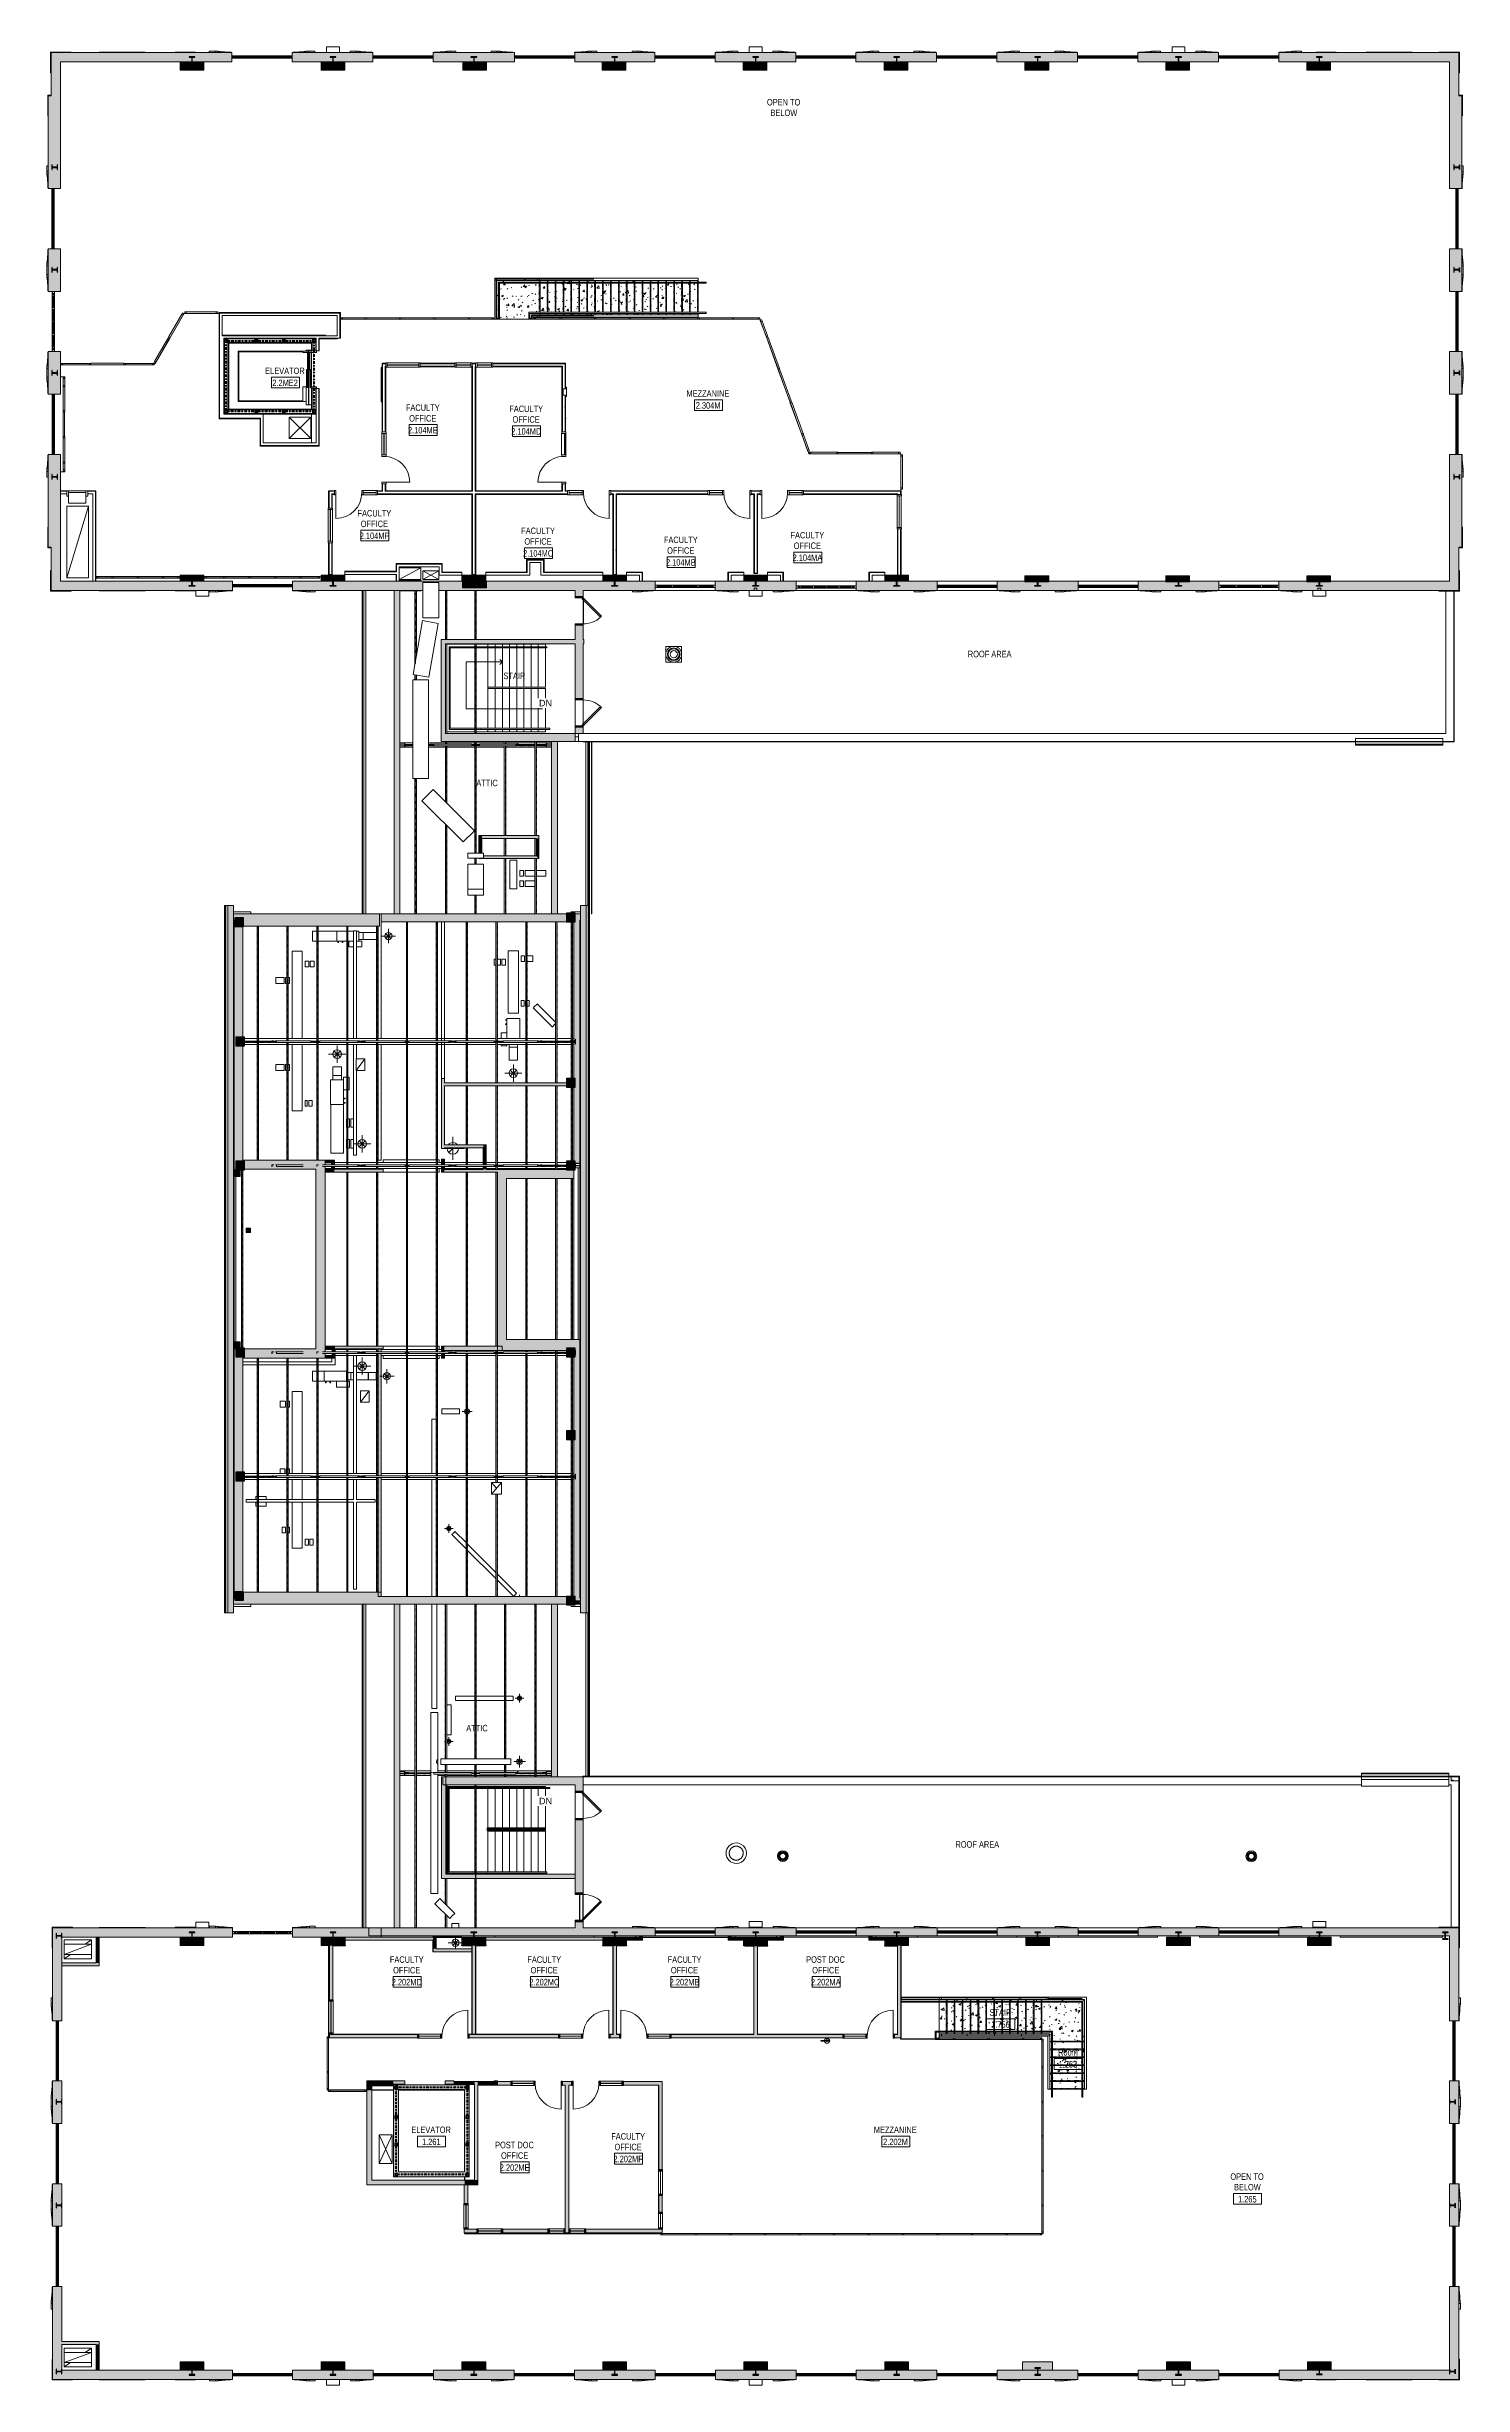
# Model space of a CAD drawing. Header units: inches. Extents: x -3598 to -1628, y -3458 to -206.
import ezdxf

# ---------------------------------------------------------------- set-up
doc = ezdxf.new("R2010")
doc.units = ezdxf.units.IN
doc.header["$MEASUREMENT"] = 0
for name, pattern in [('1 HOUR', [0.3125, 0.1875, -0.0625, 0, -0.0625]), ('_Hidden 1_16', [0.09375, 0.0625, -0.03125]), ('Hidden Equipment- BSALS', [0.0625, 0.03125, -0.03125]), ('Overhead 1_16_', [0.101562, 0.0625, -0.039062])]:
    doc.linetypes.add(name, pattern=pattern)
for name, color, linetype, lineweight in [('A-AREA-IDEN', 2, 'Continuous', 9), ('A-COLS', 52, 'Continuous', 13), ('A-DOOR', 31, 'Continuous', 13), ('A-DOOR-FRAM', 31, 'Continuous', 13), ('A-FLOR', 192, 'Continuous', 13), ('A-FLOR-HRAL', 11, 'Continuous', 13), ('A-GENM', 13, 'Continuous', 9), ('A-GLAZ-CURT', 52, 'Continuous', 13), ('A-GLAZ-CWMG', 51, 'Continuous', 13), ('A-ROOF', 132, 'Continuous', 13), ('A-ROOF-OTLN', 132, 'Continuous', 13), ('A-ROOF-PATT', 132, 'Continuous', 13), ('A-WALL', 113, 'Continuous', 13), ('A-WALL-PATT', 111, 'Continuous', 13), ('I-WALL', 2, 'Continuous', 13), ('M-EQPM', 50, 'Continuous', 13), ('M-HVAC-DUCT', 70, 'Continuous', 13), ('M-HVAC-DUCT-ANNO', 70, 'Continuous', 13), ('M-HVAC-DUCT-CNTR', 70, 'Continuous', 13), ('P-SANR-FIXT', 6, 'Continuous', 13), ('Q-SPCQ', 91, 'Hidden Equipment- BSALS', 20), ('S-BEAM', 12, 'Continuous', 13), ('S-COLS', 52, 'Continuous', 13), ('S-STRS', 31, 'Continuous', 13), ('S-STRS-ANNO', 31, 'Continuous', 13), ('S-STRS-TEXT', 31, 'Continuous', 13)]:
    doc.layers.add(name, color=color, linetype=linetype, lineweight=lineweight)
doc.styles.add('Arial', font='arial.ttf', dxfattribs={"height": 9})
doc.styles.add('Arial Narrow', font='ARIALN.TTF', dxfattribs={"height": 9})
pattern_1 = [(50, (0, 0), (27.5427, -2.40992), [2.88, -31.68]), (355, (0, 0), (-5.32784, 28.88427), [2.304, -25.344]), (100.451, (2.295, -0.2), (22.21532, 26.47393), [2.448, -26.924]), (46.184, (0, 7.68), (40.98187, -6.35642), [4.32, -47.52]), (96.636, (3.415, 7.15), (35.89075, 37.4062), [3.671, -40.386]), (351.184, (0, 7.68), (35.89097, 37.4062), [3.456, -38.016]), (21, (3.84, 5.76), (22.92104, -15.46073), [2.88, -31.68]), (326, (3.84, 5.76), (9.34353, 27.84574), [2.304, -25.344]), (71.451, (5.75, 4.472), (32.26477, 12.38442), [2.448, -26.924]), (37.5, (0, 0), (0.466855, 12.782707), [1.267, -23.77, 1.267, -24.461, -25.44]), (37.5, (0, 0), (0.466855, 12.782707), [-50.765, 1.267, -24.173]), (7.5, (0, 0), (10.10159, 15.14509), [1.267, -13.402, 1.267, -23.194, -9.696]), (7.5, (0, 0), (10.10159, 15.14509), [-39.13, 1.267, -8.429]), (327.5, (-8.563, 0), (20.49916, -0.86578), [1.267, -8.333, 1.267, -28.685, -39.744]), (327.5, (-8.563, 0), (20.49916, -0.86578), [-39.552, 1.267, -38.477]), (317.5, (-12.403, 0), (22.39478, 3.84429), [1.267, -11.213, 1.267, -18.624, -28.224]), (317.5, (-12.403, 0), (22.39478, 3.84429), [-32.371, 1.267, -26.957])]
pattern_2 = [(0, (0, 0), (30.72, 7.68), [1.267, -21.773, 1.267, -21.773, -122.88]), (0, (0, 0), (30.72, 7.68), [-46.08, 1.267, -44.813, 1.267, -21.773, -53.76]), (0, (0, 0), (30.72, 7.68), [-115.2, 1.267, -14.093, 1.267, -37.133]), (120, (11.52, 3.84), (-22.011075, 22.7643), [1.267, -21.773, 1.267, -21.773, -122.88]), (120, (11.52, 3.84), (-22.011075, 22.7643), [-46.08, 1.267, -44.813, 1.267, -21.773, -53.76]), (120, (11.52, 3.84), (-22.011075, 22.7643), [-115.2, 1.267, -14.093, 1.267, -37.133]), (240, (15.36, 19.2), (-8.708925, -30.4443), [1.267, -21.773, 1.267, -21.773, -122.88]), (240, (15.36, 19.2), (-8.708925, -30.4443), [-46.08, 1.267, -44.813, 1.267, -21.773, -53.76]), (240, (15.36, 19.2), (-8.708925, -30.4443), [-115.2, 1.267, -14.093, 1.267, -37.133])]

msp = doc.modelspace()

# ---------------------------------------------------------------- texts
at = {"layer": 'A-AREA-IDEN', "char_height": 9, "attachment_point": 1, "style": 'Arial Narrow'}
for s, insert, width in [('OPEN TO', (-2596.8, -278.2), 57.57), ('BELOW', (-2591.8, -292.9), 45.753), ('ELEVATOR', (-3294.6, -651.8), 67.872), ('2.2ME2', (-3284.7, -668.5), 43.632), ('FACULTY', (-3098.9, -703), 57.873), ('FACULTY', (-2955.1, -704.6), 57.873), ('MEZZANINE', (-2708.7, -683.2), 73.629), ('2.304M', (-2695.8, -699.9), 42.117), ('2.104ME', (-3096, -734.4), 50.601), ('OFFICE', (-3094.4, -717.8), 46.965), ('2.104MD', (-2952.4, -736), 51.207), ('OFFICE', (-2950.6, -719.4), 46.965), ('FACULTY', (-3166.2, -849.8), 57.873), ('OFFICE', (-3161.7, -864.6), 46.965), ('FACULTY', (-2938.6, -874.2), 57.873), ('2.104MF', (-3163.1, -881.2), 49.995), ('2.104MC', (-2936, -905.6), 51.207), ('OFFICE', (-2934.1, -889), 46.965), ('FACULTY', (-2740.1, -886.8), 57.873), ('OFFICE', (-2735.6, -901.6), 46.965), ('FACULTY', (-2564, -880.3), 57.873), ('OFFICE', (-2559.5, -895), 46.965), ('2.104MB', (-2737.2, -918.2), 50.601), ('2.104MA', (-2561.1, -911.7), 50.601), ('ROOF AREA', (-2317.4, -1045.6), 75.144), ('ROOF AREA', (-2317.4, -1045.6), 75.144), ('STAIR', (-2963.2, -1076), 37.572), ('ATTIC', (-3001, -1224.9), 36.966), ('ATTIC', (-3001, -1224.9), 36.966), ('ATTIC', (-3014.9, -2539.3), 36.966), ('ROOF AREA', (-2334.6, -2701.1), 75.144), ('FACULTY', (-3121.2, -2861.2), 57.873), ('FACULTY', (-2930, -2861.2), 57.873), ('FACULTY', (-2734.9, -2861.2), 57.873), ('POST DOC', (-2542.2, -2861.2), 66.66), ('2.202MD', (-3118.6, -2892.6), 51.207), ('OFFICE', (-3116.7, -2876), 46.965), ('2.202MC', (-2927.3, -2892.6), 51.207), ('OFFICE', (-2925.5, -2876), 46.965), ('2.202MB', (-2732, -2892.6), 50.601), ('OFFICE', (-2730.4, -2876), 46.965), ('2.202MA', (-2535.7, -2892.6), 50.601), ('OFFICE', (-2533.9, -2876), 46.965), ('STAIR', (-2287.3, -2934.9), 37.572), ('1.756', (-2285, -2951.6), 31.512), ('Room', (-2191.9, -2990.2), 33.633), ('Room', (-2191.9, -2990.2), 33.633), ('1.263', (-2191.1, -3006.9), 31.512), ('1.757', (-2191.1, -3006.9), 31.512), ('ELEVATOR', (-3091.4, -3098), 67.872), ('1.261', (-3076.5, -3114.7), 31.512), ('POST DOC', (-2974.8, -3119.1), 66.66), ('FACULTY', (-2813.3, -3107.1), 57.873), ('OFFICE', (-2808.8, -3121.9), 46.965), ('MEZZANINE', (-2448.1, -3098), 73.629), ('2.202M', (-2435.2, -3114.7), 42.117), ('2.202ME', (-2968.3, -3150.5), 50.601), ('OFFICE', (-2966.6, -3133.8), 46.965), ('2.202MF', (-2810.2, -3138.5), 49.995), ('OPEN TO', (-1952.2, -3163.1), 57.57), ('OPEN TO', (-1952.2, -3163.1), 57.57), ('BELOW', (-1947.2, -3177.8), 45.753), ('BELOW', (-1947.2, -3177.8), 45.753), ('1.265', (-1941.6, -3194.5), 31.512)]:
    msp.add_mtext(s, dxfattribs=dict(at, insert=insert, width=width))

# ---------------------------------------------------------------- blocks, each defined once
blk = doc.blocks.new('_STL - Column - W Shape - 2017v1 - W10x39-1327149-MEZZANINE - CAD')
at = {"layer": 'S-COLS'}
blk.add_hatch(color=130, dxfattribs=at).paths.add_polyline_path([(-4, -5), (4, -5), (4, -4.4), (0.7, -4.4), (0.3, -4.3), (0.2, -3.9), (0.2, 3.9), (0.3, 4.3), (0.7, 4.4), (4, 4.4), (4, 5), (-4, 5), (-4, 4.4), (-0.7, 4.4), (-0.3, 4.3), (-0.2, 3.9), (-0.2, -3.9), (-0.3, -4.3), (-0.7, -4.4), (-4, -4.4)], flags=0)
at = {"layer": 'S-COLS', "color": 253, "lineweight": 25}
for p, q in [((4, 5), (-4, 5)), ((-4, 5), (-4, 4.4)), ((-4, 4.4), (-0.7, 4.4)), ((-0.2, 3.9), (-0.2, -3.9)), ((0.2, -3.9), (0.2, 3.9)), ((0.7, 4.4), (4, 4.4)), ((4, 4.4), (4, 5)), ((-0.7, -4.4), (-4, -4.4)), ((-4, -4.4), (-4, -5)), ((-4, -5), (4, -5)), ((4, -4.4), (0.7, -4.4)), ((4, -5), (4, -4.4))]:
    blk.add_line(p, q, dxfattribs=at)
for centre, start, end in [((-0.7, 3.9), 0, 90), ((0.7, 3.9), 90, 180), ((-0.7, -3.9), 270, 0), ((0.7, -3.9), 180, 270)]:
    blk.add_arc(centre, 0.5, start, end, dxfattribs=at)
blk = doc.blocks.new('_STL - Column - W Shape - 2017v1 - W8x24-1327150-MEZZANINE - CAD')
at = {"layer": 'S-COLS'}
blk.add_hatch(color=130, dxfattribs=at).paths.add_polyline_path([(-3.3, 4), (-3.3, 3.6), (-0.5, 3.6), (-0.2, 3.5), (-0.1, 3.2), (-0.1, -3.2), (-0.2, -3.5), (-0.5, -3.6), (-3.3, -3.6), (-3.3, -4), (3.2, -4), (3.2, -3.6), (0.5, -3.6), (0.2, -3.5), (0.1, -3.2), (0.1, 3.2), (0.2, 3.5), (0.5, 3.6), (3.2, 3.6), (3.2, 4)], flags=0)
at = {"layer": 'S-COLS', "color": 253, "lineweight": 25}
for p, q in [((3.2, 4), (-3.3, 4)), ((-3.3, 4), (-3.3, 3.6)), ((-3.3, 3.6), (-0.5, 3.6)), ((-0.1, 3.2), (-0.1, -3.2)), ((0.1, -3.2), (0.1, 3.2)), ((0.5, 3.6), (3.2, 3.6)), ((3.2, 3.6), (3.2, 4)), ((-0.5, -3.6), (-3.3, -3.6)), ((-3.3, -3.6), (-3.3, -4)), ((-3.3, -4), (3.2, -4)), ((3.2, -3.6), (0.5, -3.6)), ((3.2, -4), (3.2, -3.6))]:
    blk.add_line(p, q, dxfattribs=at)
for centre, start, end in [((-0.5, 3.2), 0, 90), ((0.5, 3.2), 90, 180), ((-0.5, -3.2), 270, 0), ((0.5, -3.2), 180, 270)]:
    blk.add_arc(centre, 0.39, start, end, dxfattribs=at)
blk = doc.blocks.new('_STL - Column - W Shape - 2017v1 - W10x39-1684904-MEZZANINE - CAD')
at = {"layer": 'S-COLS'}
blk.add_hatch(color=130, dxfattribs=at).paths.add_polyline_path([(4, -5), (4, -4.4), (0.7, -4.4), (0.3, -4.3), (0.2, -3.9), (0.2, 3.9), (0.3, 4.3), (0.7, 4.4), (4, 4.4), (4, 5), (-4, 5), (-4, 4.4), (-0.7, 4.4), (-0.3, 4.3), (-0.2, 3.9), (-0.2, -3.9), (-0.3, -4.3), (-0.7, -4.4), (-4, -4.4), (-4, -5)], flags=0)
at = {"layer": 'S-COLS', "color": 253, "lineweight": 25}
for p, q in [((4, 5), (-4, 5)), ((-4, 5), (-4, 4.4)), ((-4, 4.4), (-0.7, 4.4)), ((-0.2, 3.9), (-0.2, -3.9)), ((0.2, -3.9), (0.2, 3.9)), ((0.7, 4.4), (4, 4.4)), ((4, 4.4), (4, 5)), ((-0.7, -4.4), (-4, -4.4)), ((-4, -4.4), (-4, -5)), ((-4, -5), (4, -5)), ((4, -4.4), (0.7, -4.4)), ((4, -5), (4, -4.4))]:
    blk.add_line(p, q, dxfattribs=at)
for centre, start, end in [((-0.7, 3.9), 0, 90), ((0.7, 3.9), 90, 180), ((-0.7, -3.9), 270, 0), ((0.7, -3.9), 180, 270)]:
    blk.add_arc(centre, 0.5, start, end, dxfattribs=at)
blk = doc.blocks.new('_STL - Column - W Shape - 2017v1 - W8x24-1684864-MEZZANINE - CAD')
at = {"layer": 'S-COLS'}
blk.add_hatch(color=130, dxfattribs=at).paths.add_polyline_path([(-3.3, -3.6), (-3.3, -4), (3.2, -4), (3.2, -3.6), (0.5, -3.6), (0.2, -3.5), (0.1, -3.2), (0.1, 3.2), (0.2, 3.5), (0.5, 3.6), (3.2, 3.6), (3.2, 4), (-3.3, 4), (-3.3, 3.6), (-0.5, 3.6), (-0.2, 3.5), (-0.1, 3.2), (-0.1, -3.2), (-0.2, -3.5), (-0.5, -3.6)], flags=0)
at = {"layer": 'S-COLS', "color": 253, "lineweight": 25}
for p, q in [((3.2, 4), (-3.3, 4)), ((-3.3, 4), (-3.3, 3.6)), ((-3.3, 3.6), (-0.5, 3.6)), ((-0.1, 3.2), (-0.1, -3.2)), ((0.1, -3.2), (0.1, 3.2)), ((0.5, 3.6), (3.2, 3.6)), ((3.2, 3.6), (3.2, 4)), ((-0.5, -3.6), (-3.3, -3.6)), ((-3.3, -3.6), (-3.3, -4)), ((-3.3, -4), (3.2, -4)), ((3.2, -3.6), (0.5, -3.6)), ((3.2, -4), (3.2, -3.6))]:
    blk.add_line(p, q, dxfattribs=at)
for centre, start, end in [((-0.5, 3.2), 0, 90), ((0.5, 3.2), 90, 180), ((-0.5, -3.2), 270, 0), ((0.5, -3.2), 180, 270)]:
    blk.add_arc(centre, 0.39, start, end, dxfattribs=at)
blk = doc.blocks.new('_STL - Column - W Shape - 2017v1 - W10x39-1513825-MEZZANINE - CAD')
at = {"layer": 'S-COLS'}
blk.add_hatch(color=130, dxfattribs=at).paths.add_polyline_path([(-4, -5), (4, -5), (4, -4.4), (0.7, -4.4), (0.3, -4.3), (0.2, -3.9), (0.2, 3.9), (0.3, 4.3), (0.7, 4.4), (4, 4.4), (4, 5), (-4, 5), (-4, 4.4), (-0.7, 4.4), (-0.3, 4.3), (-0.2, 3.9), (-0.2, -3.9), (-0.3, -4.3), (-0.7, -4.4), (-4, -4.4)], flags=0)
at = {"layer": 'S-COLS', "color": 253, "lineweight": 25}
for p, q in [((4, 5), (-4, 5)), ((-4, 5), (-4, 4.4)), ((-4, 4.4), (-0.7, 4.4)), ((-0.2, 3.9), (-0.2, -3.9)), ((0.2, -3.9), (0.2, 3.9)), ((0.7, 4.4), (4, 4.4)), ((4, 4.4), (4, 5)), ((-0.7, -4.4), (-4, -4.4)), ((-4, -4.4), (-4, -5)), ((-4, -5), (4, -5)), ((4, -4.4), (0.7, -4.4)), ((4, -5), (4, -4.4))]:
    blk.add_line(p, q, dxfattribs=at)
for centre, start, end in [((-0.7, 3.9), 0, 90), ((0.7, 3.9), 90, 180), ((-0.7, -3.9), 270, 0), ((0.7, -3.9), 180, 270)]:
    blk.add_arc(centre, 0.5, start, end, dxfattribs=at)
blk = doc.blocks.new('_STL - Column - W Shape - 2017v1 - W10x39-1573222-MEZZANINE - CAD')
at = {"layer": 'S-COLS'}
blk.add_hatch(color=130, dxfattribs=at).paths.add_polyline_path([(-4, -5), (4, -5), (4, -4.4), (0.7, -4.4), (0.3, -4.3), (0.2, -3.9), (0.2, 3.9), (0.3, 4.3), (0.7, 4.4), (4, 4.4), (4, 5), (-4, 5), (-4, 4.4), (-0.7, 4.4), (-0.3, 4.3), (-0.2, 3.9), (-0.2, -3.9), (-0.3, -4.3), (-0.7, -4.4), (-4, -4.4)], flags=0)
at = {"layer": 'S-COLS', "color": 253, "lineweight": 25}
for p, q in [((-4, 5), (4, 5)), ((-4, 4.4), (-4, 5)), ((-0.7, 4.4), (-4, 4.4)), ((-0.2, -3.9), (-0.2, 3.9)), ((0.2, 3.9), (0.2, -3.9)), ((4, 4.4), (0.7, 4.4)), ((4, 5), (4, 4.4)), ((-4, -5), (-4, -4.4)), ((-4, -4.4), (-0.7, -4.4)), ((4, -5), (-4, -5)), ((0.7, -4.4), (4, -4.4)), ((4, -4.4), (4, -5))]:
    blk.add_line(p, q, dxfattribs=at)
for centre, start, end in [((-0.7, 3.9), 360, 90), ((0.7, 3.9), 90, 180), ((-0.7, -3.9), 270, 360), ((0.7, -3.9), 180, 270)]:
    blk.add_arc(centre, 0.5, start, end, dxfattribs=at)
blk = doc.blocks.new('_STL - Framing - 2L Shape - 2017v1 - 2L2-1_2x2-1_2x1_4-1684741-MEZZANINE - CAD')
at = {"layer": 'S-BEAM', "color": 9}
for p, q in [((-3098.6, -1759), (-3098.6, -1761.5)), ((-3098.5, -1759), (-3098.6, -1759)), ((-3098.6, -1761.5), (-3096.1, -1761.5)), ((-3096.1, -1761.8), (-3098.6, -1761.8)), ((-3098.6, -1761.8), (-3098.6, -1764.3)), ((-3098.6, -1764.3), (-3098.5, -1764.3)), ((-3098.4, -1761), (-3098.4, -1759.1)), ((-3098.4, -1764.2), (-3098.4, -1762.3)), ((-3096.3, -1761.2), (-3098.1, -1761.2)), ((-3098.1, -1762.1), (-3096.3, -1762.1)), ((-3096.1, -1761.5), (-3096.1, -1761.3)), ((-3096.1, -1762), (-3096.1, -1761.8))]:
    blk.add_line(p, q, dxfattribs=at)
for centre, radius, start, end in [((-3098.5, -1759.1), 0.125, 0, 90), ((-3098.5, -1764.2), 0.125, 270, 0), ((-3098.1, -1761), 0.25, 180, 270), ((-3098.1, -1762.3), 0.25, 90, 180), ((-3096.3, -1761.3), 0.125, 0, 90), ((-3096.3, -1762), 0.125, 270, 0)]:
    blk.add_arc(centre, radius, start, end, dxfattribs=at)
blk = doc.blocks.new('_STL - Framing - L Shape - 2017v1 - L2-1_2x2-1_2x1_4-1684742-MEZZANINE - CAD')
at = {"layer": 'S-BEAM', "color": 9}
for p, q in [((-3160.8, -1760.4), (-3158.3, -1760.4)), ((-3160.8, -1762.9), (-3160.8, -1760.4)), ((-3160.7, -1762.9), (-3160.8, -1762.9)), ((-3160.6, -1760.9), (-3160.6, -1762.8)), ((-3158.5, -1760.6), (-3160.3, -1760.6)), ((-3158.3, -1760.4), (-3158.3, -1760.5))]:
    blk.add_line(p, q, dxfattribs=at)
for centre, radius, start, end in [((-3160.7, -1762.8), 0.125, 270, 0), ((-3160.3, -1760.9), 0.25, 90, 180), ((-3158.5, -1760.5), 0.125, 270, 0)]:
    blk.add_arc(centre, radius, start, end, dxfattribs=at)
blk = doc.blocks.new('_STL - Framing - 2L Shape - 2017v1 - 2L6x4x7_16LLBB-1684743-MEZZANINE - CAD')
at = {"layer": 'S-BEAM', "color": 9}
for p, q in [((-83.9, 4.2), (-101, 4.2)), ((-42.4, 4.2), (-82.1, 4.2)), ((-63.4, 0.6), (-68.2, 0.6)), ((-68.2, 0.2), (-63.4, 0.2)), ((-58.7, 0.6), (-63.2, 0.6)), ((-63.2, 0.2), (-58.7, 0.2)), ((-0.9, 4.2), (-40.6, 4.2)), ((-1.3, 0.6), (-2.7, 0.6)), ((-2.7, 0.2), (-1.3, 0.2)), ((2.7, 0.6), (-1, 0.6)), ((40.6, 4.2), (0.9, 4.2)), ((1.2, 0.2), (2.7, 0.2)), ((48, 4.2), (42.4, 4.2)), ((82.1, 4.2), (52, 4.2)), ((63.2, 0.6), (58.7, 0.6)), ((58.7, 0.2), (63.2, 0.2)), ((68.2, 0.6), (63.4, 0.6)), ((63.4, 0.2), (68.2, 0.2)), ((106, 4.2), (83.9, 4.2)), ((123.6, 4.2), (110, 4.2)), ((125.4, 0.6), (121.2, 0.6)), ((121.2, 0.2), (125.4, 0.2)), ((165.1, 4.2), (125.4, 4.2)), ((133.9, 0.6), (125.6, 0.6)), ((125.6, 0.2), (133.9, 0.2)), ((206.6, 4.2), (166.9, 4.2)), ((187.6, 0.6), (181.6, 0.6)), ((181.6, 0.2), (187.6, 0.2)), ((222, 0.6), (187.8, 0.6)), ((187.8, 0.2), (222, 0.2)), ((222, 4.2), (208.4, 4.2)), ((-113.7, -4.2), (-105, -4.2)), ((-101, -4.2), (-83.9, -4.2)), ((-82.1, -4.2), (-42.4, -4.2)), ((-68.2, -0.2), (-63.4, -0.2)), ((-68.2, -0.6), (-63.4, -0.6)), ((-63.2, -0.2), (-58.7, -0.2)), ((-63.2, -0.6), (-58.7, -0.6)), ((-40.6, -4.2), (-0.9, -4.2)), ((-2.7, -0.2), (-1.3, -0.2)), ((-2.7, -0.6), (-1.3, -0.6)), ((-1, -0.6), (2.7, -0.6)), ((0.9, -4.2), (40.6, -4.2)), ((1.2, -0.2), (2.7, -0.2)), ((42.4, -4.2), (48, -4.2)), ((52, -4.2), (82.1, -4.2)), ((58.7, -0.2), (63.2, -0.2)), ((58.7, -0.6), (63.2, -0.6)), ((63.4, -0.2), (68.2, -0.2)), ((63.4, -0.6), (68.2, -0.6)), ((83.9, -4.2), (106, -4.2)), ((110, -4.2), (123.6, -4.2)), ((121.2, -0.2), (125.4, -0.2)), ((121.2, -0.6), (125.4, -0.6)), ((125.4, -4.2), (165.1, -4.2)), ((125.6, -0.2), (133.9, -0.2)), ((125.6, -0.6), (133.9, -0.6)), ((166.9, -4.2), (206.6, -4.2)), ((181.6, -0.2), (187.6, -0.2)), ((181.6, -0.6), (187.6, -0.6)), ((187.8, -0.2), (222, -0.2)), ((187.8, -0.6), (222, -0.6)), ((208.4, -4.2), (222, -4.2))]:
    blk.add_line(p, q, dxfattribs=at)
at = {"layer": 'S-BEAM', "linetype": '_Hidden 1_16', "lineweight": 25}
for p, q in [((-68.2, 0.6), (-63.4, 0.6)), ((-63.2, 0.6), (-58.7, 0.6)), ((-2.7, 0.6), (-1.3, 0.6)), ((-1, 0.6), (2.7, 0.6)), ((58.7, 0.6), (63.2, 0.6)), ((63.4, 0.6), (68.2, 0.6)), ((121.2, 0.6), (125.4, 0.6)), ((125.6, 0.6), (133.9, 0.6)), ((181.6, 0.6), (187.6, 0.6)), ((187.8, 0.6), (222, 0.6)), ((-68.2, -0.6), (-63.4, -0.6)), ((-63.2, -0.6), (-58.7, -0.6)), ((-2.7, -0.6), (-1.3, -0.6)), ((-1, -0.6), (2.7, -0.6)), ((58.7, -0.6), (63.2, -0.6)), ((63.4, -0.6), (68.2, -0.6)), ((121.2, -0.6), (125.4, -0.6)), ((125.6, -0.6), (133.9, -0.6)), ((181.6, -0.6), (187.6, -0.6)), ((187.8, -0.6), (222, -0.6))]:
    blk.add_line(p, q, dxfattribs=at)
blk = doc.blocks.new('_STL - Framing - L Shape - 2017v1 - L2-1_2x2-1_2x1_4-1684745-MEZZANINE - CAD')
at = {"layer": 'S-BEAM', "color": 9}
for p, q in [((-3280.3, -1760.4), (-3278.8, -1760.4)), ((-3280.3, -1760.5), (-3280.3, -1760.4)), ((-3279.1, -1760.6), (-3280.2, -1760.6)), ((-3279, -1762.8), (-3279, -1760.9)), ((-3278.8, -1762.9), (-3278.9, -1762.9)), ((-3278.8, -1760.4), (-3241.8, -1760.4)), ((-3278.8, -1760.4), (-3278.8, -1762.9)), ((-3241.8, -1762.9), (-3278.8, -1762.9))]:
    blk.add_line(p, q, dxfattribs=at)
for centre, major_axis, start_param, end_param in [((-3280.2, -1760.5), (0, 0.125), 1.570796, 3.141593), ((-3279.1, -1760.9), (0, 0.25), 4.712389, 6.283185), ((-3278.9, -1762.8), (0, 0.125), 1.570796, 3.141593)]:
    blk.add_ellipse(centre, major_axis=major_axis, ratio=0.572764, start_param=start_param, end_param=end_param, dxfattribs=at)
blk = doc.blocks.new('_STL - Framing - L Shape - 2017v1 - L2-1_2x2-1_2x1_4-1684747-MEZZANINE - CAD')
at = {"layer": 'S-BEAM', "color": 9}
for p, q in [((-3223, -1760.4), (-3220.5, -1760.4)), ((-3223, -1762.9), (-3223, -1760.4)), ((-3222.9, -1762.9), (-3223, -1762.9)), ((-3222.8, -1760.9), (-3222.8, -1762.8)), ((-3220.7, -1760.6), (-3222.5, -1760.6)), ((-3220.5, -1760.4), (-3220.5, -1760.5))]:
    blk.add_line(p, q, dxfattribs=at)
for centre, radius, start, end in [((-3222.9, -1762.8), 0.125, 270, 0), ((-3222.5, -1760.9), 0.25, 90, 180), ((-3220.7, -1760.5), 0.125, 270, 0)]:
    blk.add_arc(centre, radius, start, end, dxfattribs=at)
blk = doc.blocks.new('_STL - Framing - L Shape - 2017v1 - L2-1_2x2-1_2x1_4-1684748-MEZZANINE - CAD')
at = {"layer": 'S-BEAM', "color": 9}
for p, q in [((-3285.2, -1760.4), (-3282.7, -1760.4)), ((-3285.2, -1762.9), (-3285.2, -1760.4)), ((-3285.1, -1762.9), (-3285.2, -1762.9)), ((-3285, -1760.9), (-3285, -1762.8)), ((-3282.8, -1760.6), (-3284.7, -1760.6)), ((-3282.7, -1760.4), (-3282.7, -1760.5))]:
    blk.add_line(p, q, dxfattribs=at)
for centre, radius, start, end in [((-3285.1, -1762.8), 0.125, 270, 0), ((-3284.7, -1760.9), 0.25, 90, 180), ((-3282.8, -1760.5), 0.125, 270, 0)]:
    blk.add_arc(centre, radius, start, end, dxfattribs=at)
blk = doc.blocks.new('_STL - Framing - L Shape - 2017v1 - L2-1_2x2-1_2x1_4-1684749-MEZZANINE - CAD')
at = {"layer": 'S-BEAM', "color": 9}
for p, q in [((-3214.9, -1760.4), (-3165.8, -1760.4)), ((-3165.8, -1762.9), (-3214.9, -1762.9)), ((-3165.8, -1760.4), (-3163.6, -1760.4)), ((-3165.8, -1762.9), (-3165.8, -1760.4)), ((-3165.7, -1762.9), (-3165.8, -1762.9)), ((-3165.6, -1760.9), (-3165.6, -1762.8)), ((-3163.7, -1760.6), (-3165.4, -1760.6)), ((-3163.6, -1760.4), (-3163.6, -1760.5))]:
    blk.add_line(p, q, dxfattribs=at)
for centre, major_axis, start_param, end_param in [((-3165.7, -1762.8), (0, 0.125), 3.141593, 4.712389), ((-3165.4, -1760.9), (0, 0.25), 0, 1.570796), ((-3163.7, -1760.5), (0, 0.125), 3.141593, 4.712389)]:
    blk.add_ellipse(centre, major_axis=major_axis, ratio=0.881346, start_param=start_param, end_param=end_param, dxfattribs=at)
blk = doc.blocks.new('_STL - Framing - L Shape - 2017v1 - L2-1_2x2-1_2x1_4-1684750-MEZZANINE - CAD')
at = {"layer": 'S-BEAM', "color": 9}
for p, q in [((-3158, -1760.4), (-3155.8, -1760.4)), ((-3158, -1760.5), (-3158, -1760.4)), ((-3156.3, -1760.6), (-3157.9, -1760.6)), ((-3156.1, -1762.8), (-3156.1, -1760.9)), ((-3155.8, -1762.9), (-3155.9, -1762.9)), ((-3155.8, -1760.4), (-3100.1, -1760.4)), ((-3155.8, -1760.4), (-3155.8, -1762.9)), ((-3100.1, -1762.9), (-3155.8, -1762.9)), ((-3100.1, -1762.9), (-3100.1, -1760.4))]:
    blk.add_line(p, q, dxfattribs=at)
for centre, major_axis, start_param, end_param in [((-3157.9, -1760.5), (0, 0.125), 1.570796, 3.141593), ((-3156.3, -1760.9), (0, 0.25), 4.712389, 6.283185), ((-3155.9, -1762.8), (0, 0.125), 1.570796, 3.141593)]:
    blk.add_ellipse(centre, major_axis=major_axis, ratio=0.881346, start_param=start_param, end_param=end_param, dxfattribs=at)
blk = doc.blocks.new('_STL - Framing - L Shape - 2017v1 - L2-1_2x2-1_2x1_4-1684751-MEZZANINE - CAD')
at = {"layer": 'S-BEAM', "color": 9}
for p, q in [((-3036.5, -1760.4), (-3034, -1760.4)), ((-3036.5, -1760.5), (-3036.5, -1760.4)), ((-3034.5, -1760.6), (-3036.3, -1760.6)), ((-3034.2, -1762.8), (-3034.2, -1760.9)), ((-3034, -1762.9), (-3034.1, -1762.9)), ((-3034, -1760.4), (-3034, -1762.9))]:
    blk.add_line(p, q, dxfattribs=at)
for centre, radius, start, end in [((-3036.3, -1760.5), 0.125, 180, 270), ((-3034.5, -1760.9), 0.25, 0, 90), ((-3034.1, -1762.8), 0.125, 180, 270)]:
    blk.add_arc(centre, radius, start, end, dxfattribs=at)
blk = doc.blocks.new('_STL - Framing - L Shape - 2017v1 - L2-1_2x2-1_2x1_4-1684752-MEZZANINE - CAD')
at = {"layer": 'S-BEAM', "color": 9}
for p, q in [((-2963.5, -1760.4), (-2915.9, -1760.4)), ((-2963.5, -1760.4), (-2963.5, -1762.9)), ((-2915.9, -1762.9), (-2963.5, -1762.9)), ((-2915.9, -1760.4), (-2914.5, -1760.4)), ((-2915.9, -1762.9), (-2915.9, -1760.4)), ((-2915.9, -1762.9), (-2915.9, -1762.9)), ((-2915.8, -1760.9), (-2915.8, -1762.8)), ((-2914.6, -1760.6), (-2915.7, -1760.6)), ((-2914.5, -1760.4), (-2914.5, -1760.5))]:
    blk.add_line(p, q, dxfattribs=at)
for centre, major_axis, start_param, end_param in [((-2915.9, -1762.8), (0, 0.125), 3.141593, 4.712389), ((-2915.7, -1760.9), (0, 0.25), 0, 1.570796), ((-2914.6, -1760.5), (0, 0.125), 3.141593, 4.712389)]:
    blk.add_ellipse(centre, major_axis=major_axis, ratio=0.572764, start_param=start_param, end_param=end_param, dxfattribs=at)
blk = doc.blocks.new('_STL - Framing - L Shape - 2017v1 - L2-1_2x2-1_2x1_4-1684753-MEZZANINE - CAD')
at = {"layer": 'S-BEAM', "color": 9}
for p, q in [((-2974.3, -1760.4), (-2971.8, -1760.4)), ((-2974.3, -1760.5), (-2974.3, -1760.4)), ((-2972.3, -1760.6), (-2974.1, -1760.6)), ((-2972, -1762.8), (-2972, -1760.9)), ((-2971.8, -1762.9), (-2971.9, -1762.9)), ((-2971.8, -1760.4), (-2971.8, -1762.9))]:
    blk.add_line(p, q, dxfattribs=at)
for centre, radius, start, end in [((-2974.1, -1760.5), 0.125, 180, 270), ((-2972.3, -1760.9), 0.25, 0, 90), ((-2971.9, -1762.8), 0.125, 180, 270)]:
    blk.add_arc(centre, radius, start, end, dxfattribs=at)
blk = doc.blocks.new('_STL - Framing - L Shape - 2017v1 - L2-1_2x2-1_2x1_4-1684754-MEZZANINE - CAD')
at = {"layer": 'S-BEAM', "color": 9}
for p, q in [((-2912.1, -1760.4), (-2909.6, -1760.4)), ((-2912.1, -1760.5), (-2912.1, -1760.4)), ((-2910.1, -1760.6), (-2911.9, -1760.6)), ((-2909.8, -1762.8), (-2909.8, -1760.9)), ((-2909.6, -1762.9), (-2909.7, -1762.9)), ((-2909.6, -1760.4), (-2909.6, -1762.9))]:
    blk.add_line(p, q, dxfattribs=at)
for centre, radius, start, end in [((-2911.9, -1760.5), 0.125, 180, 270), ((-2910.1, -1760.9), 0.25, 0, 90), ((-2909.7, -1762.8), 0.125, 180, 270)]:
    blk.add_arc(centre, radius, start, end, dxfattribs=at)
blk = doc.blocks.new('_STL - Framing - L Shape - 2017v1 - L2-1_2x2-1_2x1_4-1684755-MEZZANINE - CAD')
at = {"layer": 'S-BEAM', "color": 9}
for p, q in [((-3031.2, -1760.4), (-3029, -1760.4)), ((-3031.2, -1760.5), (-3031.2, -1760.4)), ((-3029.4, -1760.6), (-3031.1, -1760.6)), ((-3029.2, -1762.8), (-3029.2, -1760.9)), ((-3029, -1762.9), (-3029.1, -1762.9)), ((-3029, -1760.4), (-2976.2, -1760.4)), ((-3029, -1760.4), (-3029, -1762.9)), ((-2976.2, -1762.9), (-3029, -1762.9)), ((-2976.2, -1762.9), (-2976.2, -1760.4))]:
    blk.add_line(p, q, dxfattribs=at)
for centre, major_axis, start_param, end_param in [((-3031.1, -1760.5), (0, 0.125), 1.570796, 3.141593), ((-3029.4, -1760.9), (0, 0.25), 4.712389, 6.283185), ((-3029.1, -1762.8), (0, 0.125), 1.570796, 3.141593)]:
    blk.add_ellipse(centre, major_axis=major_axis, ratio=0.881346, start_param=start_param, end_param=end_param, dxfattribs=at)
blk = doc.blocks.new('_STL - Framing - L Shape - 2017v1 - L2-1_2x2-1_2x1_4-1684756-MEZZANINE - CAD')
at = {"layer": 'S-BEAM', "color": 9}
for p, q in [((-3094.7, -1760.4), (-3039, -1760.4)), ((-3094.7, -1760.4), (-3094.7, -1762.9)), ((-3039, -1762.9), (-3094.7, -1762.9)), ((-3039, -1760.4), (-3036.8, -1760.4)), ((-3039, -1762.9), (-3039, -1760.4)), ((-3038.8, -1762.9), (-3039, -1762.9)), ((-3038.7, -1760.9), (-3038.7, -1762.8)), ((-3036.9, -1760.6), (-3038.5, -1760.6)), ((-3036.8, -1760.4), (-3036.8, -1760.5))]:
    blk.add_line(p, q, dxfattribs=at)
for centre, major_axis, start_param, end_param in [((-3038.8, -1762.8), (0, 0.125), 3.141593, 4.712389), ((-3038.5, -1760.9), (0, 0.25), 0, 1.570796), ((-3036.9, -1760.5), (0, 0.125), 3.141593, 4.712389)]:
    blk.add_ellipse(centre, major_axis=major_axis, ratio=0.881346, start_param=start_param, end_param=end_param, dxfattribs=at)
blk = doc.blocks.new('_STL - Framing - 2L Shape - 2017v1 - 2L2-1_2x2-1_2x1_4-1684757-MEZZANINE - CAD')
at = {"layer": 'S-BEAM', "color": 9}
for p, q in [((-3098.6, -1586.5), (-3098.6, -1589)), ((-3098.5, -1586.5), (-3098.6, -1586.5)), ((-3098.6, -1589), (-3096.1, -1589)), ((-3096.1, -1589.3), (-3098.6, -1589.3)), ((-3098.6, -1589.3), (-3098.6, -1591.8)), ((-3098.6, -1591.8), (-3098.5, -1591.8)), ((-3098.4, -1588.5), (-3098.4, -1586.6)), ((-3098.4, -1591.7), (-3098.4, -1589.8)), ((-3096.3, -1588.7), (-3098.1, -1588.7)), ((-3098.1, -1589.6), (-3096.3, -1589.6)), ((-3096.1, -1589), (-3096.1, -1588.8)), ((-3096.1, -1589.5), (-3096.1, -1589.3))]:
    blk.add_line(p, q, dxfattribs=at)
for centre, radius, start, end in [((-3098.5, -1586.6), 0.125, 0, 90), ((-3098.5, -1591.7), 0.125, 270, 0), ((-3098.1, -1588.5), 0.25, 180, 270), ((-3098.1, -1589.8), 0.25, 90, 180), ((-3096.3, -1588.8), 0.125, 0, 90), ((-3096.3, -1589.5), 0.125, 270, 0)]:
    blk.add_arc(centre, radius, start, end, dxfattribs=at)
blk = doc.blocks.new('_STL - Framing - L Shape - 2017v1 - L2-1_2x2-1_2x1_4-1684758-MEZZANINE - CAD')
at = {"layer": 'S-BEAM', "color": 9}
for p, q in [((-3160.8, -1587.9), (-3158.3, -1587.9)), ((-3160.8, -1590.4), (-3160.8, -1587.9)), ((-3160.7, -1590.4), (-3160.8, -1590.4)), ((-3160.6, -1588.4), (-3160.6, -1590.3)), ((-3158.5, -1588.1), (-3160.3, -1588.1)), ((-3158.3, -1587.9), (-3158.3, -1588))]:
    blk.add_line(p, q, dxfattribs=at)
for centre, radius, start, end in [((-3160.7, -1590.3), 0.125, 270, 0), ((-3160.3, -1588.4), 0.25, 90, 180), ((-3158.5, -1588), 0.125, 270, 0)]:
    blk.add_arc(centre, radius, start, end, dxfattribs=at)
blk = doc.blocks.new('_STL - Framing - 2L Shape - 2017v1 - 2L6x4x7_16LLBB-1684759-MEZZANINE - CAD')
at = {"layer": 'S-BEAM', "color": 9}
for p, q in [((-208.4, 4.2), (-226, 4.2)), ((-187.8, 0.6), (-226, 0.6)), ((-226, 0.2), (-187.8, 0.2)), ((-166.9, 4.2), (-206.6, 4.2)), ((-181.6, 0.6), (-187.6, 0.6)), ((-187.6, 0.2), (-181.6, 0.2)), ((-125.4, 4.2), (-165.1, 4.2)), ((-125.6, 0.6), (-133.9, 0.6)), ((-133.9, 0.2), (-125.6, 0.2)), ((-121.2, 0.6), (-125.4, 0.6)), ((-125.4, 0.2), (-121.2, 0.2)), ((-83.9, 4.2), (-123.6, 4.2)), ((-42.4, 4.2), (-82.1, 4.2)), ((-63.4, 0.6), (-68.2, 0.6)), ((-68.2, 0.2), (-63.4, 0.2)), ((-58.7, 0.6), (-63.2, 0.6)), ((-63.2, 0.2), (-58.7, 0.2)), ((-0.9, 4.2), (-40.6, 4.2)), ((-1.3, 0.6), (-2.7, 0.6)), ((-2.7, 0.2), (-1.3, 0.2)), ((2.7, 0.6), (-1, 0.6)), ((40.6, 4.2), (0.9, 4.2)), ((1.2, 0.2), (2.7, 0.2)), ((82.1, 4.2), (42.4, 4.2)), ((63.2, 0.6), (58.7, 0.6)), ((58.7, 0.2), (63.2, 0.2)), ((68.2, 0.6), (63.4, 0.6)), ((63.4, 0.2), (68.2, 0.2)), ((123.6, 4.2), (83.9, 4.2)), ((125.4, 0.6), (121.2, 0.6)), ((121.2, 0.2), (125.4, 0.2)), ((165.1, 4.2), (125.4, 4.2)), ((133.9, 0.6), (125.6, 0.6)), ((125.6, 0.2), (133.9, 0.2)), ((206.6, 4.2), (166.9, 4.2)), ((187.6, 0.6), (181.6, 0.6)), ((181.6, 0.2), (187.6, 0.2)), ((232.1, 0.6), (187.8, 0.6)), ((187.8, 0.2), (226.6, 0.2)), ((228.2, 4.2), (208.4, 4.2)), ((232.1, 4.2), (230, 4.2)), ((-226, -0.2), (-187.8, -0.2)), ((-226, -0.6), (-187.8, -0.6)), ((-226, -4.2), (-208.4, -4.2)), ((-206.6, -4.2), (-166.9, -4.2)), ((-187.6, -0.2), (-181.6, -0.2)), ((-187.6, -0.6), (-181.6, -0.6)), ((-165.1, -4.2), (-125.4, -4.2)), ((-133.9, -0.2), (-125.6, -0.2)), ((-133.9, -0.6), (-125.6, -0.6)), ((-125.4, -0.2), (-121.2, -0.2)), ((-125.4, -0.6), (-121.2, -0.6)), ((-123.6, -4.2), (-83.9, -4.2)), ((-82.1, -4.2), (-42.4, -4.2)), ((-68.2, -0.2), (-63.4, -0.2)), ((-68.2, -0.6), (-63.4, -0.6)), ((-63.2, -0.2), (-58.7, -0.2)), ((-63.2, -0.6), (-58.7, -0.6)), ((-40.6, -4.2), (-0.9, -4.2)), ((-2.7, -0.2), (-1.3, -0.2)), ((-2.7, -0.6), (-1.3, -0.6)), ((-1, -0.6), (2.7, -0.6)), ((0.9, -4.2), (40.6, -4.2)), ((1.2, -0.2), (2.7, -0.2)), ((42.4, -4.2), (82.1, -4.2)), ((58.7, -0.2), (63.2, -0.2)), ((58.7, -0.6), (63.2, -0.6)), ((63.4, -0.2), (68.2, -0.2)), ((63.4, -0.6), (68.2, -0.6)), ((83.9, -4.2), (123.6, -4.2)), ((121.2, -0.2), (125.4, -0.2)), ((121.2, -0.6), (125.4, -0.6)), ((125.4, -4.2), (165.1, -4.2)), ((125.6, -0.2), (133.9, -0.2)), ((125.6, -0.6), (133.9, -0.6)), ((166.9, -4.2), (206.6, -4.2)), ((181.6, -0.2), (187.6, -0.2)), ((181.6, -0.6), (187.6, -0.6)), ((187.8, -0.2), (226.6, -0.2)), ((187.8, -0.6), (232.1, -0.6)), ((208.4, -4.2), (228.2, -4.2)), ((230, -4.2), (232.1, -4.2))]:
    blk.add_line(p, q, dxfattribs=at)
at = {"layer": 'S-BEAM', "linetype": '_Hidden 1_16', "lineweight": 25}
for p, q in [((-226, 0.6), (-187.8, 0.6)), ((-187.6, 0.6), (-181.6, 0.6)), ((-133.9, 0.6), (-125.6, 0.6)), ((-125.4, 0.6), (-121.2, 0.6)), ((-68.2, 0.6), (-63.4, 0.6)), ((-63.2, 0.6), (-58.7, 0.6)), ((-2.7, 0.6), (-1.3, 0.6)), ((-1, 0.6), (2.7, 0.6)), ((58.7, 0.6), (63.2, 0.6)), ((63.4, 0.6), (68.2, 0.6)), ((121.2, 0.6), (125.4, 0.6)), ((125.6, 0.6), (133.9, 0.6)), ((181.6, 0.6), (187.6, 0.6)), ((187.8, 0.6), (232.1, 0.6)), ((-226, -0.6), (-187.8, -0.6)), ((-187.6, -0.6), (-181.6, -0.6)), ((-133.9, -0.6), (-125.6, -0.6)), ((-125.4, -0.6), (-121.2, -0.6)), ((-68.2, -0.6), (-63.4, -0.6)), ((-63.2, -0.6), (-58.7, -0.6)), ((-2.7, -0.6), (-1.3, -0.6)), ((-1, -0.6), (2.7, -0.6)), ((58.7, -0.6), (63.2, -0.6)), ((63.4, -0.6), (68.2, -0.6)), ((121.2, -0.6), (125.4, -0.6)), ((125.6, -0.6), (133.9, -0.6)), ((181.6, -0.6), (187.6, -0.6)), ((187.8, -0.6), (232.1, -0.6))]:
    blk.add_line(p, q, dxfattribs=at)
blk = doc.blocks.new('_STL - Framing - L Shape - 2017v1 - L2-1_2x2-1_2x1_4-1684761-MEZZANINE - CAD')
at = {"layer": 'S-BEAM', "color": 9}
for p, q in [((-3280.3, -1587.9), (-3278.8, -1587.9)), ((-3280.3, -1588), (-3280.3, -1587.9)), ((-3279.1, -1588.1), (-3280.2, -1588.1)), ((-3279, -1590.3), (-3279, -1588.4)), ((-3278.8, -1590.4), (-3278.9, -1590.4)), ((-3278.8, -1587.9), (-3231.3, -1587.9)), ((-3278.8, -1587.9), (-3278.8, -1590.4)), ((-3231.3, -1590.4), (-3278.8, -1590.4)), ((-3231.3, -1590.4), (-3231.3, -1587.9))]:
    blk.add_line(p, q, dxfattribs=at)
for centre, major_axis, start_param, end_param in [((-3280.2, -1588), (0, 0.125), 1.570796, 3.141593), ((-3279.1, -1588.4), (0, 0.25), 4.712389, 6.283185), ((-3278.9, -1590.3), (0, 0.125), 1.570796, 3.141593)]:
    blk.add_ellipse(centre, major_axis=major_axis, ratio=0.572764, start_param=start_param, end_param=end_param, dxfattribs=at)
blk = doc.blocks.new('_STL - Framing - L Shape - 2017v1 - L2-1_2x2-1_2x1_4-1684763-MEZZANINE - CAD')
at = {"layer": 'S-BEAM', "color": 9}
for p, q in [((-3223, -1587.9), (-3220.5, -1587.9)), ((-3223, -1590.4), (-3223, -1587.9)), ((-3222.9, -1590.4), (-3223, -1590.4)), ((-3222.8, -1588.4), (-3222.8, -1590.3)), ((-3220.7, -1588.1), (-3222.5, -1588.1)), ((-3220.5, -1587.9), (-3220.5, -1588))]:
    blk.add_line(p, q, dxfattribs=at)
for centre, radius, start, end in [((-3222.9, -1590.3), 0.125, 270, 0), ((-3222.5, -1588.4), 0.25, 90, 180), ((-3220.7, -1588), 0.125, 270, 0)]:
    blk.add_arc(centre, radius, start, end, dxfattribs=at)
blk = doc.blocks.new('_STL - Framing - L Shape - 2017v1 - L2-1_2x2-1_2x1_4-1684764-MEZZANINE - CAD')
at = {"layer": 'S-BEAM', "color": 9}
for p, q in [((-3285.2, -1587.9), (-3282.7, -1587.9)), ((-3285.2, -1590.4), (-3285.2, -1587.9)), ((-3285.1, -1590.4), (-3285.2, -1590.4)), ((-3285, -1588.4), (-3285, -1590.3)), ((-3282.8, -1588.1), (-3284.7, -1588.1)), ((-3282.7, -1587.9), (-3282.7, -1588))]:
    blk.add_line(p, q, dxfattribs=at)
for centre, radius, start, end in [((-3285.1, -1590.3), 0.125, 270, 0), ((-3284.7, -1588.4), 0.25, 90, 180), ((-3282.8, -1588), 0.125, 270, 0)]:
    blk.add_arc(centre, radius, start, end, dxfattribs=at)
blk = doc.blocks.new('_STL - Framing - L Shape - 2017v1 - L2-1_2x2-1_2x1_4-1684765-MEZZANINE - CAD')
at = {"layer": 'S-BEAM', "color": 9}
for p, q in [((-3218.6, -1587.9), (-3165.8, -1587.9)), ((-3218.6, -1587.9), (-3218.6, -1590.4)), ((-3165.8, -1590.4), (-3218.6, -1590.4)), ((-3165.8, -1587.9), (-3163.6, -1587.9)), ((-3165.8, -1590.4), (-3165.8, -1587.9)), ((-3165.7, -1590.4), (-3165.8, -1590.4)), ((-3165.6, -1588.4), (-3165.6, -1590.3)), ((-3163.7, -1588.1), (-3165.4, -1588.1)), ((-3163.6, -1587.9), (-3163.6, -1588))]:
    blk.add_line(p, q, dxfattribs=at)
for centre, major_axis, start_param, end_param in [((-3165.7, -1590.3), (0, 0.125), 3.141593, 4.712389), ((-3165.4, -1588.4), (0, 0.25), 0, 1.570796), ((-3163.7, -1588), (0, 0.125), 3.141593, 4.712389)]:
    blk.add_ellipse(centre, major_axis=major_axis, ratio=0.881346, start_param=start_param, end_param=end_param, dxfattribs=at)
blk = doc.blocks.new('_STL - Framing - L Shape - 2017v1 - L2-1_2x2-1_2x1_4-1684766-MEZZANINE - CAD')
at = {"layer": 'S-BEAM', "color": 9}
for p, q in [((-3158, -1587.9), (-3155.8, -1587.9)), ((-3158, -1588), (-3158, -1587.9)), ((-3156.3, -1588.1), (-3157.9, -1588.1)), ((-3156.1, -1590.3), (-3156.1, -1588.4)), ((-3155.8, -1590.4), (-3155.9, -1590.4)), ((-3155.8, -1587.9), (-3100.1, -1587.9)), ((-3155.8, -1587.9), (-3155.8, -1590.4)), ((-3100.1, -1590.4), (-3155.8, -1590.4)), ((-3100.1, -1590.4), (-3100.1, -1587.9))]:
    blk.add_line(p, q, dxfattribs=at)
for centre, major_axis, start_param, end_param in [((-3157.9, -1588), (0, 0.125), 1.570796, 3.141593), ((-3156.3, -1588.4), (0, 0.25), 4.712389, 6.283185), ((-3155.9, -1590.3), (0, 0.125), 1.570796, 3.141593)]:
    blk.add_ellipse(centre, major_axis=major_axis, ratio=0.881346, start_param=start_param, end_param=end_param, dxfattribs=at)
blk = doc.blocks.new('_STL - Framing - L Shape - 2017v1 - L2-1_2x2-1_2x1_4-1684767-MEZZANINE - CAD')
at = {"layer": 'S-BEAM', "color": 9}
for p, q in [((-3036.5, -1587.9), (-3034, -1587.9)), ((-3036.5, -1588), (-3036.5, -1587.9)), ((-3034.5, -1588.1), (-3036.3, -1588.1)), ((-3034.2, -1590.3), (-3034.2, -1588.4)), ((-3034, -1590.4), (-3034.1, -1590.4)), ((-3034, -1587.9), (-3034, -1590.4))]:
    blk.add_line(p, q, dxfattribs=at)
for centre, radius, start, end in [((-3036.3, -1588), 0.125, 180, 270), ((-3034.5, -1588.4), 0.25, 0, 90), ((-3034.1, -1590.3), 0.125, 180, 270)]:
    blk.add_arc(centre, radius, start, end, dxfattribs=at)
blk = doc.blocks.new('_STL - Framing - L Shape - 2017v1 - L2-1_2x2-1_2x1_4-1684768-MEZZANINE - CAD')
at = {"layer": 'S-BEAM', "color": 9}
for p, q in [((-2963.5, -1587.9), (-2915.9, -1587.9)), ((-2963.5, -1587.9), (-2963.5, -1590.4)), ((-2915.9, -1590.4), (-2963.5, -1590.4)), ((-2915.9, -1587.9), (-2914.5, -1587.9)), ((-2915.9, -1590.4), (-2915.9, -1587.9)), ((-2915.9, -1590.4), (-2915.9, -1590.4)), ((-2915.8, -1588.4), (-2915.8, -1590.3)), ((-2914.6, -1588.1), (-2915.7, -1588.1)), ((-2914.5, -1587.9), (-2914.5, -1588))]:
    blk.add_line(p, q, dxfattribs=at)
for centre, major_axis, start_param, end_param in [((-2915.9, -1590.3), (0, 0.125), 3.141593, 4.712389), ((-2915.7, -1588.4), (0, 0.25), 0, 1.570796), ((-2914.6, -1588), (0, 0.125), 3.141593, 4.712389)]:
    blk.add_ellipse(centre, major_axis=major_axis, ratio=0.572764, start_param=start_param, end_param=end_param, dxfattribs=at)
blk = doc.blocks.new('_STL - Framing - L Shape - 2017v1 - L2-1_2x2-1_2x1_4-1684769-MEZZANINE - CAD')
at = {"layer": 'S-BEAM', "color": 9}
for p, q in [((-2974.3, -1587.9), (-2971.8, -1587.9)), ((-2974.3, -1588), (-2974.3, -1587.9)), ((-2972.3, -1588.1), (-2974.1, -1588.1)), ((-2972, -1590.3), (-2972, -1588.4)), ((-2971.8, -1590.4), (-2971.9, -1590.4)), ((-2971.8, -1587.9), (-2971.8, -1590.4))]:
    blk.add_line(p, q, dxfattribs=at)
for centre, radius, start, end in [((-2974.1, -1588), 0.125, 180, 270), ((-2972.3, -1588.4), 0.25, 0, 90), ((-2971.9, -1590.3), 0.125, 180, 270)]:
    blk.add_arc(centre, radius, start, end, dxfattribs=at)
blk = doc.blocks.new('_STL - Framing - L Shape - 2017v1 - L2-1_2x2-1_2x1_4-1684770-MEZZANINE - CAD')
at = {"layer": 'S-BEAM', "color": 9}
for p, q in [((-2912.1, -1587.9), (-2909.6, -1587.9)), ((-2912.1, -1588), (-2912.1, -1587.9)), ((-2910.1, -1588.1), (-2911.9, -1588.1)), ((-2909.8, -1590.3), (-2909.8, -1588.4)), ((-2909.6, -1590.4), (-2909.7, -1590.4)), ((-2909.6, -1587.9), (-2909.6, -1590.4))]:
    blk.add_line(p, q, dxfattribs=at)
for centre, radius, start, end in [((-2911.9, -1588), 0.125, 180, 270), ((-2910.1, -1588.4), 0.25, 0, 90), ((-2909.7, -1590.3), 0.125, 180, 270)]:
    blk.add_arc(centre, radius, start, end, dxfattribs=at)
blk = doc.blocks.new('_STL - Framing - L Shape - 2017v1 - L2-1_2x2-1_2x1_4-1684771-MEZZANINE - CAD')
at = {"layer": 'S-BEAM', "color": 9}
for p, q in [((-3031.2, -1587.9), (-3029, -1587.9)), ((-3031.2, -1588), (-3031.2, -1587.9)), ((-3029.4, -1588.1), (-3031.1, -1588.1)), ((-3029.2, -1590.3), (-3029.2, -1588.4)), ((-3029, -1590.4), (-3029.1, -1590.4)), ((-3029, -1587.9), (-2976.2, -1587.9)), ((-3029, -1587.9), (-3029, -1590.4)), ((-2976.2, -1590.4), (-3029, -1590.4)), ((-2976.2, -1590.4), (-2976.2, -1587.9))]:
    blk.add_line(p, q, dxfattribs=at)
for centre, major_axis, start_param, end_param in [((-3031.1, -1588), (0, 0.125), 1.570796, 3.141593), ((-3029.4, -1588.4), (0, 0.25), 4.712389, 6.283185), ((-3029.1, -1590.3), (0, 0.125), 1.570796, 3.141593)]:
    blk.add_ellipse(centre, major_axis=major_axis, ratio=0.881346, start_param=start_param, end_param=end_param, dxfattribs=at)
blk = doc.blocks.new('_STL - Framing - L Shape - 2017v1 - L2-1_2x2-1_2x1_4-1684772-MEZZANINE - CAD')
at = {"layer": 'S-BEAM', "color": 9}
for p, q in [((-3094.7, -1587.9), (-3039, -1587.9)), ((-3094.7, -1587.9), (-3094.7, -1590.4)), ((-3039, -1590.4), (-3094.7, -1590.4)), ((-3039, -1587.9), (-3036.8, -1587.9)), ((-3039, -1590.4), (-3039, -1587.9)), ((-3038.8, -1590.4), (-3039, -1590.4)), ((-3038.7, -1588.4), (-3038.7, -1590.3)), ((-3036.9, -1588.1), (-3038.5, -1588.1)), ((-3036.8, -1587.9), (-3036.8, -1588))]:
    blk.add_line(p, q, dxfattribs=at)
for centre, major_axis, start_param, end_param in [((-3038.8, -1590.3), (0, 0.125), 3.141593, 4.712389), ((-3038.5, -1588.4), (0, 0.25), 0, 1.570796), ((-3036.9, -1588), (0, 0.125), 3.141593, 4.712389)]:
    blk.add_ellipse(centre, major_axis=major_axis, ratio=0.881346, start_param=start_param, end_param=end_param, dxfattribs=at)
blk = doc.blocks.new('_STL - Framing - 2L Shape - 2017v1 - 2L2-1_2x2-1_2x1_4-1684773-MEZZANINE - CAD')
at = {"layer": 'S-BEAM', "color": 9}
for p, q in [((-3098.6, -2019), (-3098.6, -2021.5)), ((-3098.5, -2019), (-3098.6, -2019)), ((-3098.6, -2021.5), (-3096.1, -2021.5)), ((-3096.1, -2021.8), (-3098.6, -2021.8)), ((-3098.6, -2021.8), (-3098.6, -2024.3)), ((-3098.6, -2024.3), (-3098.5, -2024.3)), ((-3098.4, -2021), (-3098.4, -2019.1)), ((-3098.4, -2024.2), (-3098.4, -2022.3)), ((-3096.3, -2021.2), (-3098.1, -2021.2)), ((-3098.1, -2022.1), (-3096.3, -2022.1)), ((-3096.1, -2021.5), (-3096.1, -2021.3)), ((-3096.1, -2022), (-3096.1, -2021.8))]:
    blk.add_line(p, q, dxfattribs=at)
for centre, radius, start, end in [((-3098.5, -2019.1), 0.125, 0, 90), ((-3098.5, -2024.2), 0.125, 270, 0), ((-3098.1, -2021), 0.25, 180, 270), ((-3098.1, -2022.3), 0.25, 90, 180), ((-3096.3, -2021.3), 0.125, 0, 90), ((-3096.3, -2022), 0.125, 270, 0)]:
    blk.add_arc(centre, radius, start, end, dxfattribs=at)
blk = doc.blocks.new('_STL - Framing - L Shape - 2017v1 - L2-1_2x2-1_2x1_4-1684774-MEZZANINE - CAD')
at = {"layer": 'S-BEAM', "color": 9}
for p, q in [((-3160.8, -2020.4), (-3158.3, -2020.4)), ((-3160.8, -2022.9), (-3160.8, -2020.4)), ((-3160.7, -2022.9), (-3160.8, -2022.9)), ((-3160.6, -2020.9), (-3160.6, -2022.8)), ((-3158.5, -2020.6), (-3160.3, -2020.6)), ((-3158.3, -2020.4), (-3158.3, -2020.5))]:
    blk.add_line(p, q, dxfattribs=at)
for centre, radius, start, end in [((-3160.7, -2022.8), 0.125, 270, 0), ((-3160.3, -2020.9), 0.25, 90, 180), ((-3158.5, -2020.5), 0.125, 270, 0)]:
    blk.add_arc(centre, radius, start, end, dxfattribs=at)
blk = doc.blocks.new('_STL - Framing - 2L Shape - 2017v1 - 2L6x4x7_16LLBB-1684775-MEZZANINE - CAD')
at = {"layer": 'S-BEAM', "color": 9}
for p, q in [((-104.1, 4.2), (-113.7, 4.2)), ((-83.9, 4.2), (-100.1, 4.2)), ((-42.4, 4.2), (-82.1, 4.2)), ((-63.4, 0.6), (-68.2, 0.6)), ((-68.2, 0.2), (-63.4, 0.2)), ((-58.7, 0.6), (-63.2, 0.6)), ((-63.2, 0.2), (-58.7, 0.2)), ((-40.1, 4.2), (-40.6, 4.2)), ((-0.9, 4.2), (-36.1, 4.2)), ((-1.3, 0.6), (-2.7, 0.6)), ((-2.7, 0.2), (-1.3, 0.2)), ((2.7, 0.6), (-1, 0.6)), ((40.6, 4.2), (0.9, 4.2)), ((1.2, 0.2), (2.7, 0.2)), ((48, 4.2), (42.4, 4.2)), ((63.2, 0.6), (58.7, 0.6)), ((58.7, 0.2), (63.2, 0.2)), ((68.2, 0.6), (63.4, 0.6)), ((63.4, 0.2), (68.2, 0.2)), ((125.4, 0.6), (121.2, 0.6)), ((121.2, 0.2), (125.4, 0.2)), ((133.9, 0.6), (125.6, 0.6)), ((125.6, 0.2), (133.9, 0.2)), ((187.6, 0.6), (181.6, 0.6)), ((181.6, 0.2), (187.6, 0.2)), ((222, 0.6), (187.8, 0.6)), ((187.8, 0.2), (222, 0.2)), ((-100.1, -4.2), (-83.9, -4.2)), ((-82.1, -4.2), (-42.4, -4.2)), ((-68.2, -0.2), (-63.4, -0.2)), ((-68.2, -0.6), (-63.4, -0.6)), ((-63.2, -0.2), (-58.7, -0.2)), ((-63.2, -0.6), (-58.7, -0.6)), ((-40.6, -4.2), (-40.1, -4.2)), ((-36.1, -4.2), (-0.9, -4.2)), ((-2.7, -0.2), (-1.3, -0.2)), ((-2.7, -0.6), (-1.3, -0.6)), ((-1, -0.6), (2.7, -0.6)), ((0.9, -4.2), (40.6, -4.2)), ((1.2, -0.2), (2.7, -0.2)), ((42.4, -4.2), (48, -4.2)), ((52, -4.2), (82.1, -4.2)), ((58.7, -0.2), (63.2, -0.2)), ((58.7, -0.6), (63.2, -0.6)), ((63.4, -0.2), (68.2, -0.2)), ((63.4, -0.6), (68.2, -0.6)), ((83.9, -4.2), (123.6, -4.2)), ((121.2, -0.2), (125.4, -0.2)), ((121.2, -0.6), (125.4, -0.6)), ((125.4, -4.2), (165.1, -4.2)), ((125.6, -0.2), (133.9, -0.2)), ((125.6, -0.6), (133.9, -0.6)), ((166.9, -4.2), (206.6, -4.2)), ((181.6, -0.2), (187.6, -0.2)), ((181.6, -0.6), (187.6, -0.6)), ((187.8, -0.2), (222, -0.2)), ((187.8, -0.6), (222, -0.6)), ((208.4, -4.2), (222, -4.2))]:
    blk.add_line(p, q, dxfattribs=at)
at = {"layer": 'S-BEAM', "linetype": '_Hidden 1_16', "lineweight": 25}
for p, q in [((-68.2, 0.6), (-63.4, 0.6)), ((-63.2, 0.6), (-58.7, 0.6)), ((-2.7, 0.6), (-1.3, 0.6)), ((-1, 0.6), (2.7, 0.6)), ((58.7, 0.6), (63.2, 0.6)), ((63.4, 0.6), (68.2, 0.6)), ((121.2, 0.6), (125.4, 0.6)), ((125.6, 0.6), (133.9, 0.6)), ((181.6, 0.6), (187.6, 0.6)), ((187.8, 0.6), (222, 0.6)), ((-68.2, -0.6), (-63.4, -0.6)), ((-63.2, -0.6), (-58.7, -0.6)), ((-2.7, -0.6), (-1.3, -0.6)), ((-1, -0.6), (2.7, -0.6)), ((58.7, -0.6), (63.2, -0.6)), ((63.4, -0.6), (68.2, -0.6)), ((121.2, -0.6), (125.4, -0.6)), ((125.6, -0.6), (133.9, -0.6)), ((181.6, -0.6), (187.6, -0.6)), ((187.8, -0.6), (222, -0.6))]:
    blk.add_line(p, q, dxfattribs=at)
blk = doc.blocks.new('_STL - Framing - L Shape - 2017v1 - L2-1_2x2-1_2x1_4-1684777-MEZZANINE - CAD')
at = {"layer": 'S-BEAM', "color": 9}
for p, q in [((-3280.3, -2020.4), (-3278.8, -2020.4)), ((-3280.3, -2020.5), (-3280.3, -2020.4)), ((-3279.1, -2020.6), (-3280.2, -2020.6)), ((-3279, -2022.8), (-3279, -2020.9)), ((-3278.8, -2022.9), (-3278.9, -2022.9)), ((-3278.8, -2020.4), (-3241.8, -2020.4)), ((-3278.8, -2020.4), (-3278.8, -2022.9)), ((-3241.8, -2022.9), (-3278.8, -2022.9))]:
    blk.add_line(p, q, dxfattribs=at)
for centre, major_axis, start_param, end_param in [((-3280.2, -2020.5), (0, 0.125), 1.570796, 3.141593), ((-3279.1, -2020.9), (0, 0.25), 4.712389, 6.283185), ((-3278.9, -2022.8), (0, 0.125), 1.570796, 3.141593)]:
    blk.add_ellipse(centre, major_axis=major_axis, ratio=0.572764, start_param=start_param, end_param=end_param, dxfattribs=at)
blk = doc.blocks.new('_STL - Framing - L Shape - 2017v1 - L2-1_2x2-1_2x1_4-1684779-MEZZANINE - CAD')
at = {"layer": 'S-BEAM', "color": 9}
for p, q in [((-3223, -2020.4), (-3220.5, -2020.4)), ((-3223, -2022.9), (-3223, -2020.4)), ((-3222.9, -2022.9), (-3223, -2022.9)), ((-3222.8, -2020.9), (-3222.8, -2022.8)), ((-3220.7, -2020.6), (-3222.5, -2020.6)), ((-3220.5, -2020.4), (-3220.5, -2020.5))]:
    blk.add_line(p, q, dxfattribs=at)
for centre, radius, start, end in [((-3222.9, -2022.8), 0.125, 270, 0), ((-3222.5, -2020.9), 0.25, 90, 180), ((-3220.7, -2020.5), 0.125, 270, 0)]:
    blk.add_arc(centre, radius, start, end, dxfattribs=at)
blk = doc.blocks.new('_STL - Framing - L Shape - 2017v1 - L2-1_2x2-1_2x1_4-1684780-MEZZANINE - CAD')
at = {"layer": 'S-BEAM', "color": 9}
for p, q in [((-3285.2, -2020.4), (-3282.7, -2020.4)), ((-3285.2, -2022.9), (-3285.2, -2020.4)), ((-3285.1, -2022.9), (-3285.2, -2022.9)), ((-3285, -2020.9), (-3285, -2022.8)), ((-3282.8, -2020.6), (-3284.7, -2020.6)), ((-3282.7, -2020.4), (-3282.7, -2020.5))]:
    blk.add_line(p, q, dxfattribs=at)
for centre, radius, start, end in [((-3285.1, -2022.8), 0.125, 270, 0), ((-3284.7, -2020.9), 0.25, 90, 180), ((-3282.8, -2020.5), 0.125, 270, 0)]:
    blk.add_arc(centre, radius, start, end, dxfattribs=at)
blk = doc.blocks.new('_STL - Framing - L Shape - 2017v1 - L2-1_2x2-1_2x1_4-1684781-MEZZANINE - CAD')
at = {"layer": 'S-BEAM', "color": 9}
for p, q in [((-3214.9, -2020.4), (-3165.8, -2020.4)), ((-3165.8, -2022.9), (-3214.9, -2022.9)), ((-3165.8, -2020.4), (-3163.6, -2020.4)), ((-3165.8, -2022.9), (-3165.8, -2020.4)), ((-3165.7, -2022.9), (-3165.8, -2022.9)), ((-3165.6, -2020.9), (-3165.6, -2022.8)), ((-3163.7, -2020.6), (-3165.4, -2020.6)), ((-3163.6, -2020.4), (-3163.6, -2020.5))]:
    blk.add_line(p, q, dxfattribs=at)
for centre, major_axis, start_param, end_param in [((-3165.7, -2022.8), (0, 0.125), 3.141593, 4.712389), ((-3165.4, -2020.9), (0, 0.25), 0, 1.570796), ((-3163.7, -2020.5), (0, 0.125), 3.141593, 4.712389)]:
    blk.add_ellipse(centre, major_axis=major_axis, ratio=0.881346, start_param=start_param, end_param=end_param, dxfattribs=at)
blk = doc.blocks.new('_STL - Framing - L Shape - 2017v1 - L2-1_2x2-1_2x1_4-1684782-MEZZANINE - CAD')
at = {"layer": 'S-BEAM', "color": 9}
for p, q in [((-3158, -2020.4), (-3155.8, -2020.4)), ((-3158, -2020.5), (-3158, -2020.4)), ((-3156.3, -2020.6), (-3157.9, -2020.6)), ((-3156.1, -2022.8), (-3156.1, -2020.9)), ((-3155.8, -2022.9), (-3155.9, -2022.9)), ((-3155.8, -2020.4), (-3100.1, -2020.4)), ((-3155.8, -2020.4), (-3155.8, -2022.9)), ((-3100.1, -2022.9), (-3155.8, -2022.9)), ((-3100.1, -2022.9), (-3100.1, -2020.4))]:
    blk.add_line(p, q, dxfattribs=at)
for centre, major_axis, start_param, end_param in [((-3157.9, -2020.5), (0, 0.125), 1.570796, 3.141593), ((-3156.3, -2020.9), (0, 0.25), 4.712389, 6.283185), ((-3155.9, -2022.8), (0, 0.125), 1.570796, 3.141593)]:
    blk.add_ellipse(centre, major_axis=major_axis, ratio=0.881346, start_param=start_param, end_param=end_param, dxfattribs=at)
blk = doc.blocks.new('_STL - Framing - L Shape - 2017v1 - L2-1_2x2-1_2x1_4-1684783-MEZZANINE - CAD')
at = {"layer": 'S-BEAM', "color": 9}
for p, q in [((-3036.5, -2020.4), (-3034, -2020.4)), ((-3036.5, -2020.5), (-3036.5, -2020.4)), ((-3034.5, -2020.6), (-3036.3, -2020.6)), ((-3034.2, -2022.8), (-3034.2, -2020.9)), ((-3034, -2022.9), (-3034.1, -2022.9)), ((-3034, -2020.4), (-3034, -2022.9))]:
    blk.add_line(p, q, dxfattribs=at)
for centre, radius, start, end in [((-3036.3, -2020.5), 0.125, 180, 270), ((-3034.5, -2020.9), 0.25, 0, 90), ((-3034.1, -2022.8), 0.125, 180, 270)]:
    blk.add_arc(centre, radius, start, end, dxfattribs=at)
blk = doc.blocks.new('_STL - Framing - L Shape - 2017v1 - L2-1_2x2-1_2x1_4-1684784-MEZZANINE - CAD')
at = {"layer": 'S-BEAM', "color": 9}
for p, q in [((-2963.5, -2020.4), (-2915.9, -2020.4)), ((-2963.5, -2020.4), (-2963.5, -2022.9)), ((-2915.9, -2022.9), (-2963.5, -2022.9)), ((-2915.9, -2020.4), (-2914.5, -2020.4)), ((-2915.9, -2022.9), (-2915.9, -2020.4)), ((-2915.9, -2022.9), (-2915.9, -2022.9)), ((-2915.8, -2020.9), (-2915.8, -2022.8)), ((-2914.6, -2020.6), (-2915.7, -2020.6)), ((-2914.5, -2020.4), (-2914.5, -2020.5))]:
    blk.add_line(p, q, dxfattribs=at)
for centre, major_axis, start_param, end_param in [((-2915.9, -2022.8), (0, 0.125), 3.141593, 4.712389), ((-2915.7, -2020.9), (0, 0.25), 0, 1.570796), ((-2914.6, -2020.5), (0, 0.125), 3.141593, 4.712389)]:
    blk.add_ellipse(centre, major_axis=major_axis, ratio=0.572764, start_param=start_param, end_param=end_param, dxfattribs=at)
blk = doc.blocks.new('_STL - Framing - L Shape - 2017v1 - L2-1_2x2-1_2x1_4-1684785-MEZZANINE - CAD')
at = {"layer": 'S-BEAM', "color": 9}
for p, q in [((-2974.3, -2020.4), (-2971.8, -2020.4)), ((-2974.3, -2020.5), (-2974.3, -2020.4)), ((-2972.3, -2020.6), (-2974.1, -2020.6)), ((-2972, -2022.8), (-2972, -2020.9)), ((-2971.8, -2022.9), (-2971.9, -2022.9)), ((-2971.8, -2020.4), (-2971.8, -2022.9))]:
    blk.add_line(p, q, dxfattribs=at)
for centre, radius, start, end in [((-2974.1, -2020.5), 0.125, 180, 270), ((-2972.3, -2020.9), 0.25, 0, 90), ((-2971.9, -2022.8), 0.125, 180, 270)]:
    blk.add_arc(centre, radius, start, end, dxfattribs=at)
blk = doc.blocks.new('_STL - Framing - L Shape - 2017v1 - L2-1_2x2-1_2x1_4-1684786-MEZZANINE - CAD')
at = {"layer": 'S-BEAM', "color": 9}
for p, q in [((-2912.1, -2020.4), (-2909.6, -2020.4)), ((-2912.1, -2020.5), (-2912.1, -2020.4)), ((-2910.1, -2020.6), (-2911.9, -2020.6)), ((-2909.8, -2022.8), (-2909.8, -2020.9)), ((-2909.6, -2022.9), (-2909.7, -2022.9)), ((-2909.6, -2020.4), (-2909.6, -2022.9))]:
    blk.add_line(p, q, dxfattribs=at)
for centre, radius, start, end in [((-2911.9, -2020.5), 0.125, 180, 270), ((-2910.1, -2020.9), 0.25, 0, 90), ((-2909.7, -2022.8), 0.125, 180, 270)]:
    blk.add_arc(centre, radius, start, end, dxfattribs=at)
blk = doc.blocks.new('_STL - Framing - L Shape - 2017v1 - L2-1_2x2-1_2x1_4-1684787-MEZZANINE - CAD')
at = {"layer": 'S-BEAM', "color": 9}
for p, q in [((-3031.2, -2020.4), (-3029, -2020.4)), ((-3031.2, -2020.5), (-3031.2, -2020.4)), ((-3029.4, -2020.6), (-3031.1, -2020.6)), ((-3029.2, -2022.8), (-3029.2, -2020.9)), ((-3029, -2022.9), (-3029.1, -2022.9)), ((-3029, -2020.4), (-2976.2, -2020.4)), ((-3029, -2020.4), (-3029, -2022.9)), ((-2976.2, -2022.9), (-3029, -2022.9)), ((-2976.2, -2022.9), (-2976.2, -2020.4))]:
    blk.add_line(p, q, dxfattribs=at)
for centre, major_axis, start_param, end_param in [((-3031.1, -2020.5), (0, 0.125), 1.570796, 3.141593), ((-3029.4, -2020.9), (0, 0.25), 4.712389, 6.283185), ((-3029.1, -2022.8), (0, 0.125), 1.570796, 3.141593)]:
    blk.add_ellipse(centre, major_axis=major_axis, ratio=0.881346, start_param=start_param, end_param=end_param, dxfattribs=at)
blk = doc.blocks.new('_STL - Framing - L Shape - 2017v1 - L2-1_2x2-1_2x1_4-1684788-MEZZANINE - CAD')
at = {"layer": 'S-BEAM', "color": 9}
for p, q in [((-3094.7, -2020.4), (-3039, -2020.4)), ((-3094.7, -2020.4), (-3094.7, -2022.9)), ((-3039, -2022.9), (-3094.7, -2022.9)), ((-3039, -2020.4), (-3036.8, -2020.4)), ((-3039, -2022.9), (-3039, -2020.4)), ((-3038.8, -2022.9), (-3039, -2022.9)), ((-3038.7, -2020.9), (-3038.7, -2022.8)), ((-3036.9, -2020.6), (-3038.5, -2020.6)), ((-3036.8, -2020.4), (-3036.8, -2020.5))]:
    blk.add_line(p, q, dxfattribs=at)
for centre, major_axis, start_param, end_param in [((-3038.8, -2022.8), (0, 0.125), 3.141593, 4.712389), ((-3038.5, -2020.9), (0, 0.25), 0, 1.570796), ((-3036.9, -2020.5), (0, 0.125), 3.141593, 4.712389)]:
    blk.add_ellipse(centre, major_axis=major_axis, ratio=0.881346, start_param=start_param, end_param=end_param, dxfattribs=at)
blk = doc.blocks.new('_STL - Framing - 2L Shape - 2017v1 - 2L2-1_2x2-1_2x1_4-1684789-MEZZANINE - CAD')
at = {"layer": 'S-BEAM', "color": 9}
for p, q in [((-3098.6, -2191.5), (-3098.6, -2194)), ((-3098.5, -2191.5), (-3098.6, -2191.5)), ((-3098.6, -2194), (-3096.1, -2194)), ((-3096.1, -2194.3), (-3098.6, -2194.3)), ((-3098.6, -2194.3), (-3098.6, -2196.8)), ((-3098.6, -2196.8), (-3098.5, -2196.8)), ((-3098.4, -2193.5), (-3098.4, -2191.6)), ((-3098.4, -2196.7), (-3098.4, -2194.8)), ((-3096.3, -2193.7), (-3098.1, -2193.7)), ((-3098.1, -2194.6), (-3096.3, -2194.6)), ((-3096.1, -2194), (-3096.1, -2193.8)), ((-3096.1, -2194.5), (-3096.1, -2194.3))]:
    blk.add_line(p, q, dxfattribs=at)
for centre, radius, start, end in [((-3098.5, -2191.6), 0.125, 0, 90), ((-3098.5, -2196.7), 0.125, 270, 0), ((-3098.1, -2193.5), 0.25, 180, 270), ((-3098.1, -2194.8), 0.25, 90, 180), ((-3096.3, -2193.8), 0.125, 0, 90), ((-3096.3, -2194.5), 0.125, 270, 0)]:
    blk.add_arc(centre, radius, start, end, dxfattribs=at)
blk = doc.blocks.new('_STL - Framing - L Shape - 2017v1 - L2-1_2x2-1_2x1_4-1684790-MEZZANINE - CAD')
at = {"layer": 'S-BEAM', "color": 9}
for p, q in [((-3160.8, -2192.9), (-3158.3, -2192.9)), ((-3160.8, -2195.4), (-3160.8, -2192.9)), ((-3160.7, -2195.4), (-3160.8, -2195.4)), ((-3160.6, -2193.4), (-3160.6, -2195.3)), ((-3158.5, -2193.1), (-3160.3, -2193.1)), ((-3158.3, -2192.9), (-3158.3, -2193))]:
    blk.add_line(p, q, dxfattribs=at)
for centre, radius, start, end in [((-3160.7, -2195.3), 0.125, 270, 0), ((-3160.3, -2193.4), 0.25, 90, 180), ((-3158.5, -2193), 0.125, 270, 0)]:
    blk.add_arc(centre, radius, start, end, dxfattribs=at)
blk = doc.blocks.new('_STL - Framing - 2L Shape - 2017v1 - 2L6x4x7_16LLBB-1684791-MEZZANINE - CAD')
at = {"layer": 'S-BEAM', "color": 9}
for p, q in [((-208.4, 4.2), (-226, 4.2)), ((-187.8, 0.6), (-226, 0.6)), ((-226, 0.2), (-187.8, 0.2)), ((-166.9, 4.2), (-206.6, 4.2)), ((-181.6, 0.6), (-187.6, 0.6)), ((-187.6, 0.2), (-181.6, 0.2)), ((-125.4, 4.2), (-165.1, 4.2)), ((-125.6, 0.6), (-133.9, 0.6)), ((-133.9, 0.2), (-125.6, 0.2)), ((-121.2, 0.6), (-125.4, 0.6)), ((-125.4, 0.2), (-121.2, 0.2)), ((-83.9, 4.2), (-123.6, 4.2)), ((-42.4, 4.2), (-82.1, 4.2)), ((-63.4, 0.6), (-68.2, 0.6)), ((-68.2, 0.2), (-63.4, 0.2)), ((-58.7, 0.6), (-63.2, 0.6)), ((-63.2, 0.2), (-58.7, 0.2)), ((-40.1, 4.2), (-40.6, 4.2)), ((-0.9, 4.2), (-36.1, 4.2)), ((-1.3, 0.6), (-2.7, 0.6)), ((-2.7, 0.2), (-1.3, 0.2)), ((2.7, 0.6), (-1, 0.6)), ((40.6, 4.2), (0.9, 4.2)), ((1.2, 0.2), (2.7, 0.2)), ((82.1, 4.2), (42.4, 4.2)), ((63.2, 0.6), (58.7, 0.6)), ((58.7, 0.2), (63.2, 0.2)), ((68.2, 0.6), (63.4, 0.6)), ((63.4, 0.2), (68.2, 0.2)), ((123.6, 4.2), (83.9, 4.2)), ((125.4, 0.6), (121.2, 0.6)), ((121.2, 0.2), (125.4, 0.2)), ((165.1, 4.2), (125.4, 4.2)), ((133.9, 0.6), (125.6, 0.6)), ((125.6, 0.2), (133.9, 0.2)), ((206.6, 4.2), (166.9, 4.2)), ((187.6, 0.6), (181.6, 0.6)), ((181.6, 0.2), (187.6, 0.2)), ((232.1, 0.6), (187.8, 0.6)), ((187.8, 0.2), (226.6, 0.2)), ((228.2, 4.2), (208.4, 4.2)), ((232.1, 4.2), (230, 4.2)), ((-226, -0.2), (-187.8, -0.2)), ((-226, -0.6), (-187.8, -0.6)), ((-226, -4.2), (-208.4, -4.2)), ((-206.6, -4.2), (-166.9, -4.2)), ((-187.6, -0.2), (-181.6, -0.2)), ((-187.6, -0.6), (-181.6, -0.6)), ((-165.1, -4.2), (-125.4, -4.2)), ((-133.9, -0.2), (-125.6, -0.2)), ((-133.9, -0.6), (-125.6, -0.6)), ((-125.4, -0.2), (-121.2, -0.2)), ((-125.4, -0.6), (-121.2, -0.6)), ((-123.6, -4.2), (-83.9, -4.2)), ((-82.1, -4.2), (-42.4, -4.2)), ((-68.2, -0.2), (-63.4, -0.2)), ((-68.2, -0.6), (-63.4, -0.6)), ((-63.2, -0.2), (-58.7, -0.2)), ((-63.2, -0.6), (-58.7, -0.6)), ((-40.6, -4.2), (-40.1, -4.2)), ((-36.1, -4.2), (-0.9, -4.2)), ((-2.7, -0.2), (-1.3, -0.2)), ((-2.7, -0.6), (-1.3, -0.6)), ((-1, -0.6), (2.7, -0.6)), ((0.9, -4.2), (40.6, -4.2)), ((1.2, -0.2), (2.7, -0.2)), ((42.4, -4.2), (82.1, -4.2)), ((58.7, -0.2), (63.2, -0.2)), ((58.7, -0.6), (63.2, -0.6)), ((63.4, -0.2), (68.2, -0.2)), ((63.4, -0.6), (68.2, -0.6)), ((83.9, -4.2), (123.6, -4.2)), ((121.2, -0.2), (125.4, -0.2)), ((121.2, -0.6), (125.4, -0.6)), ((125.4, -4.2), (165.1, -4.2)), ((125.6, -0.2), (133.9, -0.2)), ((125.6, -0.6), (133.9, -0.6)), ((166.9, -4.2), (206.6, -4.2)), ((181.6, -0.2), (187.6, -0.2)), ((181.6, -0.6), (187.6, -0.6)), ((187.8, -0.2), (226.6, -0.2)), ((187.8, -0.6), (232.1, -0.6)), ((208.4, -4.2), (228.2, -4.2)), ((230, -4.2), (232.1, -4.2))]:
    blk.add_line(p, q, dxfattribs=at)
at = {"layer": 'S-BEAM', "linetype": '_Hidden 1_16', "lineweight": 25}
for p, q in [((-226, 0.6), (-187.8, 0.6)), ((-187.6, 0.6), (-181.6, 0.6)), ((-133.9, 0.6), (-125.6, 0.6)), ((-125.4, 0.6), (-121.2, 0.6)), ((-68.2, 0.6), (-63.4, 0.6)), ((-63.2, 0.6), (-58.7, 0.6)), ((-2.7, 0.6), (-1.3, 0.6)), ((-1, 0.6), (2.7, 0.6)), ((58.7, 0.6), (63.2, 0.6)), ((63.4, 0.6), (68.2, 0.6)), ((121.2, 0.6), (125.4, 0.6)), ((125.6, 0.6), (133.9, 0.6)), ((181.6, 0.6), (187.6, 0.6)), ((187.8, 0.6), (232.1, 0.6)), ((-226, -0.6), (-187.8, -0.6)), ((-187.6, -0.6), (-181.6, -0.6)), ((-133.9, -0.6), (-125.6, -0.6)), ((-125.4, -0.6), (-121.2, -0.6)), ((-68.2, -0.6), (-63.4, -0.6)), ((-63.2, -0.6), (-58.7, -0.6)), ((-2.7, -0.6), (-1.3, -0.6)), ((-1, -0.6), (2.7, -0.6)), ((58.7, -0.6), (63.2, -0.6)), ((63.4, -0.6), (68.2, -0.6)), ((121.2, -0.6), (125.4, -0.6)), ((125.6, -0.6), (133.9, -0.6)), ((181.6, -0.6), (187.6, -0.6)), ((187.8, -0.6), (232.1, -0.6))]:
    blk.add_line(p, q, dxfattribs=at)
blk = doc.blocks.new('_STL - Framing - L Shape - 2017v1 - L2-1_2x2-1_2x1_4-1684793-MEZZANINE - CAD')
at = {"layer": 'S-BEAM', "color": 9}
for p, q in [((-3280.3, -2192.9), (-3278.8, -2192.9)), ((-3280.3, -2193), (-3280.3, -2192.9)), ((-3279.1, -2193.1), (-3280.2, -2193.1)), ((-3279, -2195.3), (-3279, -2193.4)), ((-3278.8, -2195.4), (-3278.9, -2195.4)), ((-3278.8, -2192.9), (-3231.3, -2192.9)), ((-3278.8, -2192.9), (-3278.8, -2195.4)), ((-3231.3, -2195.4), (-3278.8, -2195.4)), ((-3231.3, -2195.4), (-3231.3, -2192.9))]:
    blk.add_line(p, q, dxfattribs=at)
for centre, major_axis, start_param, end_param in [((-3280.2, -2193), (0, 0.125), 1.570796, 3.141593), ((-3279.1, -2193.4), (0, 0.25), 4.712389, 6.283185), ((-3278.9, -2195.3), (0, 0.125), 1.570796, 3.141593)]:
    blk.add_ellipse(centre, major_axis=major_axis, ratio=0.572764, start_param=start_param, end_param=end_param, dxfattribs=at)
blk = doc.blocks.new('_STL - Framing - L Shape - 2017v1 - L2-1_2x2-1_2x1_4-1684795-MEZZANINE - CAD')
at = {"layer": 'S-BEAM', "color": 9}
for p, q in [((-3223, -2192.9), (-3220.5, -2192.9)), ((-3223, -2195.4), (-3223, -2192.9)), ((-3222.9, -2195.4), (-3223, -2195.4)), ((-3222.8, -2193.4), (-3222.8, -2195.3)), ((-3220.7, -2193.1), (-3222.5, -2193.1)), ((-3220.5, -2192.9), (-3220.5, -2193))]:
    blk.add_line(p, q, dxfattribs=at)
for centre, radius, start, end in [((-3222.9, -2195.3), 0.125, 270, 0), ((-3222.5, -2193.4), 0.25, 90, 180), ((-3220.7, -2193), 0.125, 270, 0)]:
    blk.add_arc(centre, radius, start, end, dxfattribs=at)
blk = doc.blocks.new('_STL - Framing - L Shape - 2017v1 - L2-1_2x2-1_2x1_4-1684796-MEZZANINE - CAD')
at = {"layer": 'S-BEAM', "color": 9}
for p, q in [((-3285.2, -2192.9), (-3282.7, -2192.9)), ((-3285.2, -2195.4), (-3285.2, -2192.9)), ((-3285.1, -2195.4), (-3285.2, -2195.4)), ((-3285, -2193.4), (-3285, -2195.3)), ((-3282.8, -2193.1), (-3284.7, -2193.1)), ((-3282.7, -2192.9), (-3282.7, -2193))]:
    blk.add_line(p, q, dxfattribs=at)
for centre, radius, start, end in [((-3285.1, -2195.3), 0.125, 270, 0), ((-3284.7, -2193.4), 0.25, 90, 180), ((-3282.8, -2193), 0.125, 270, 0)]:
    blk.add_arc(centre, radius, start, end, dxfattribs=at)
blk = doc.blocks.new('_STL - Framing - L Shape - 2017v1 - L2-1_2x2-1_2x1_4-1684797-MEZZANINE - CAD')
at = {"layer": 'S-BEAM', "color": 9}
for p, q in [((-3218.6, -2192.9), (-3165.8, -2192.9)), ((-3218.6, -2192.9), (-3218.6, -2195.4)), ((-3165.8, -2195.4), (-3218.6, -2195.4)), ((-3165.8, -2192.9), (-3163.6, -2192.9)), ((-3165.8, -2195.4), (-3165.8, -2192.9)), ((-3165.7, -2195.4), (-3165.8, -2195.4)), ((-3165.6, -2193.4), (-3165.6, -2195.3)), ((-3163.7, -2193.1), (-3165.4, -2193.1)), ((-3163.6, -2192.9), (-3163.6, -2193))]:
    blk.add_line(p, q, dxfattribs=at)
for centre, major_axis, start_param, end_param in [((-3165.7, -2195.3), (0, 0.125), 3.141593, 4.712389), ((-3165.4, -2193.4), (0, 0.25), 0, 1.570796), ((-3163.7, -2193), (0, 0.125), 3.141593, 4.712389)]:
    blk.add_ellipse(centre, major_axis=major_axis, ratio=0.881346, start_param=start_param, end_param=end_param, dxfattribs=at)
blk = doc.blocks.new('_STL - Framing - L Shape - 2017v1 - L2-1_2x2-1_2x1_4-1684798-MEZZANINE - CAD')
at = {"layer": 'S-BEAM', "color": 9}
for p, q in [((-3158, -2192.9), (-3155.8, -2192.9)), ((-3158, -2193), (-3158, -2192.9)), ((-3156.3, -2193.1), (-3157.9, -2193.1)), ((-3156.1, -2195.3), (-3156.1, -2193.4)), ((-3155.8, -2195.4), (-3155.9, -2195.4)), ((-3155.8, -2192.9), (-3100.1, -2192.9)), ((-3155.8, -2192.9), (-3155.8, -2195.4)), ((-3100.1, -2195.4), (-3155.8, -2195.4)), ((-3100.1, -2195.4), (-3100.1, -2192.9))]:
    blk.add_line(p, q, dxfattribs=at)
for centre, major_axis, start_param, end_param in [((-3157.9, -2193), (0, 0.125), 1.570796, 3.141593), ((-3156.3, -2193.4), (0, 0.25), 4.712389, 6.283185), ((-3155.9, -2195.3), (0, 0.125), 1.570796, 3.141593)]:
    blk.add_ellipse(centre, major_axis=major_axis, ratio=0.881346, start_param=start_param, end_param=end_param, dxfattribs=at)
blk = doc.blocks.new('_STL - Framing - L Shape - 2017v1 - L2-1_2x2-1_2x1_4-1684799-MEZZANINE - CAD')
at = {"layer": 'S-BEAM', "color": 9}
for p, q in [((-3036.5, -2192.9), (-3034, -2192.9)), ((-3036.5, -2193), (-3036.5, -2192.9)), ((-3034.5, -2193.1), (-3036.3, -2193.1)), ((-3034.2, -2195.3), (-3034.2, -2193.4)), ((-3034, -2195.4), (-3034.1, -2195.4)), ((-3034, -2192.9), (-3034, -2195.4))]:
    blk.add_line(p, q, dxfattribs=at)
for centre, radius, start, end in [((-3036.3, -2193), 0.125, 180, 270), ((-3034.5, -2193.4), 0.25, 0, 90), ((-3034.1, -2195.3), 0.125, 180, 270)]:
    blk.add_arc(centre, radius, start, end, dxfattribs=at)
blk = doc.blocks.new('_STL - Framing - L Shape - 2017v1 - L2-1_2x2-1_2x1_4-1684800-MEZZANINE - CAD')
at = {"layer": 'S-BEAM', "color": 9}
for p, q in [((-2963.5, -2192.9), (-2915.9, -2192.9)), ((-2963.5, -2192.9), (-2963.5, -2195.4)), ((-2915.9, -2195.4), (-2963.5, -2195.4)), ((-2915.9, -2192.9), (-2914.5, -2192.9)), ((-2915.9, -2195.4), (-2915.9, -2192.9)), ((-2915.9, -2195.4), (-2915.9, -2195.4)), ((-2915.8, -2193.4), (-2915.8, -2195.3)), ((-2914.6, -2193.1), (-2915.7, -2193.1)), ((-2914.5, -2192.9), (-2914.5, -2193))]:
    blk.add_line(p, q, dxfattribs=at)
for centre, major_axis, start_param, end_param in [((-2915.9, -2195.3), (0, 0.125), 3.141593, 4.712389), ((-2915.7, -2193.4), (0, 0.25), 0, 1.570796), ((-2914.6, -2193), (0, 0.125), 3.141593, 4.712389)]:
    blk.add_ellipse(centre, major_axis=major_axis, ratio=0.572764, start_param=start_param, end_param=end_param, dxfattribs=at)
blk = doc.blocks.new('_STL - Framing - L Shape - 2017v1 - L2-1_2x2-1_2x1_4-1684801-MEZZANINE - CAD')
at = {"layer": 'S-BEAM', "color": 9}
for p, q in [((-2974.3, -2192.9), (-2971.8, -2192.9)), ((-2974.3, -2193), (-2974.3, -2192.9)), ((-2972.3, -2193.1), (-2974.1, -2193.1)), ((-2972, -2195.3), (-2972, -2193.4)), ((-2971.8, -2195.4), (-2971.9, -2195.4)), ((-2971.8, -2192.9), (-2971.8, -2195.4))]:
    blk.add_line(p, q, dxfattribs=at)
for centre, radius, start, end in [((-2974.1, -2193), 0.125, 180, 270), ((-2972.3, -2193.4), 0.25, 0, 90), ((-2971.9, -2195.3), 0.125, 180, 270)]:
    blk.add_arc(centre, radius, start, end, dxfattribs=at)
blk = doc.blocks.new('_STL - Framing - L Shape - 2017v1 - L2-1_2x2-1_2x1_4-1684802-MEZZANINE - CAD')
at = {"layer": 'S-BEAM', "color": 9}
for p, q in [((-2912.1, -2192.9), (-2909.6, -2192.9)), ((-2912.1, -2193), (-2912.1, -2192.9)), ((-2910.1, -2193.1), (-2911.9, -2193.1)), ((-2909.8, -2195.3), (-2909.8, -2193.4)), ((-2909.6, -2195.4), (-2909.7, -2195.4)), ((-2909.6, -2192.9), (-2909.6, -2195.4))]:
    blk.add_line(p, q, dxfattribs=at)
for centre, radius, start, end in [((-2911.9, -2193), 0.125, 180, 270), ((-2910.1, -2193.4), 0.25, 0, 90), ((-2909.7, -2195.3), 0.125, 180, 270)]:
    blk.add_arc(centre, radius, start, end, dxfattribs=at)
blk = doc.blocks.new('_STL - Framing - L Shape - 2017v1 - L2-1_2x2-1_2x1_4-1684803-MEZZANINE - CAD')
at = {"layer": 'S-BEAM', "color": 9}
for p, q in [((-3031.2, -2192.9), (-3029, -2192.9)), ((-3031.2, -2193), (-3031.2, -2192.9)), ((-3029.4, -2193.1), (-3031.1, -2193.1)), ((-3029.2, -2195.3), (-3029.2, -2193.4)), ((-3029, -2195.4), (-3029.1, -2195.4)), ((-3029, -2192.9), (-2976.2, -2192.9)), ((-3029, -2192.9), (-3029, -2195.4)), ((-2976.2, -2195.4), (-3029, -2195.4)), ((-2976.2, -2195.4), (-2976.2, -2192.9))]:
    blk.add_line(p, q, dxfattribs=at)
for centre, major_axis, start_param, end_param in [((-3031.1, -2193), (0, 0.125), 1.570796, 3.141593), ((-3029.4, -2193.4), (0, 0.25), 4.712389, 6.283185), ((-3029.1, -2195.3), (0, 0.125), 1.570796, 3.141593)]:
    blk.add_ellipse(centre, major_axis=major_axis, ratio=0.881346, start_param=start_param, end_param=end_param, dxfattribs=at)
blk = doc.blocks.new('_STL - Framing - L Shape - 2017v1 - L2-1_2x2-1_2x1_4-1684804-MEZZANINE - CAD')
at = {"layer": 'S-BEAM', "color": 9}
for p, q in [((-3094.7, -2192.9), (-3039, -2192.9)), ((-3094.7, -2192.9), (-3094.7, -2195.4)), ((-3039, -2195.4), (-3094.7, -2195.4)), ((-3039, -2192.9), (-3036.8, -2192.9)), ((-3039, -2195.4), (-3039, -2192.9)), ((-3038.8, -2195.4), (-3039, -2195.4)), ((-3038.7, -2193.4), (-3038.7, -2195.3)), ((-3036.9, -2193.1), (-3038.5, -2193.1)), ((-3036.8, -2192.9), (-3036.8, -2193))]:
    blk.add_line(p, q, dxfattribs=at)
for centre, major_axis, start_param, end_param in [((-3038.8, -2195.3), (0, 0.125), 3.141593, 4.712389), ((-3038.5, -2193.4), (0, 0.25), 0, 1.570796), ((-3036.9, -2193), (0, 0.125), 3.141593, 4.712389)]:
    blk.add_ellipse(centre, major_axis=major_axis, ratio=0.881346, start_param=start_param, end_param=end_param, dxfattribs=at)
blk = doc.blocks.new('_STL - Framing - 2L Shape - 2017v1 - 2L2-1_2x2-1_2x1_4-1684805-MEZZANINE - CAD')
at = {"layer": 'S-BEAM', "color": 9}
for p, q in [((-3003.3, -1174), (-3003.3, -1176.5)), ((-3003.1, -1174), (-3003.3, -1174)), ((-3003.3, -1176.5), (-3000.8, -1176.5)), ((-3000.8, -1176.8), (-3003.3, -1176.8)), ((-3003.3, -1176.8), (-3003.3, -1179.3)), ((-3003.3, -1179.3), (-3003.1, -1179.3)), ((-3003, -1176), (-3003, -1174.1)), ((-3003, -1179.2), (-3003, -1177.3)), ((-3000.9, -1176.2), (-3002.8, -1176.2)), ((-3002.8, -1177.1), (-3000.9, -1177.1)), ((-3000.8, -1176.5), (-3000.8, -1176.3)), ((-3000.8, -1177), (-3000.8, -1176.8))]:
    blk.add_line(p, q, dxfattribs=at)
for centre, radius, start, end in [((-3003.1, -1174.1), 0.125, 0, 90), ((-3003.1, -1179.2), 0.125, 270, 0), ((-3002.8, -1176), 0.25, 180, 270), ((-3002.8, -1177.3), 0.25, 90, 180), ((-3000.9, -1176.3), 0.125, 0, 90), ((-3000.9, -1177), 0.125, 270, 0)]:
    blk.add_arc(centre, radius, start, end, dxfattribs=at)
blk = doc.blocks.new('_STL - Framing - L Shape - 2017v1 - L2-1_2x2-1_2x1_4-1684806-MEZZANINE - CAD')
at = {"layer": 'S-BEAM', "color": 9}
for p, q in [((-3065.5, -1175.4), (-3063, -1175.4)), ((-3065.5, -1177.9), (-3065.5, -1175.4)), ((-3065.3, -1177.9), (-3065.5, -1177.9)), ((-3065.2, -1175.9), (-3065.2, -1177.8)), ((-3063.1, -1175.6), (-3065, -1175.6)), ((-3063, -1175.4), (-3063, -1175.5))]:
    blk.add_line(p, q, dxfattribs=at)
for centre, radius, start, end in [((-3065.3, -1177.8), 0.125, 270, 0), ((-3065, -1175.9), 0.25, 90, 180), ((-3063.1, -1175.5), 0.125, 270, 0)]:
    blk.add_arc(centre, radius, start, end, dxfattribs=at)
blk = doc.blocks.new('_STL - Framing - 2L Shape - 2017v1 - 2L5x3x5_16LLBB-1684807-MEZZANINE - CAD')
at = {"layer": 'S-BEAM', "color": 9}
for p, q in [((-87.5, 3.2), (-105.2, 3.2)), ((-87.5, 0.5), (-98, 0.5)), ((-92.9, 0.2), (-87.5, 0.2)), ((-42, 3.2), (-65.5, 3.2)), ((-63.4, 0.5), (-65.5, 0.5)), ((-65.5, 0.2), (-63.4, 0.2)), ((-58.2, 0.5), (-63.2, 0.5)), ((-63.2, 0.2), (-58.2, 0.2)), ((-1, 3.2), (-39.9, 3.2)), ((-1.3, 0.5), (-5.3, 0.5)), ((-5.3, 0.2), (-1.3, 0.2)), ((40, 3.2), (1.1, 3.2)), ((5.3, 0.5), (1.1, 0.5)), ((1.2, 0.2), (5.3, 0.2)), ((82.4, 3.2), (42.1, 3.2)), ((58.4, 0.5), (56, 0.5)), ((56, 0.2), (58.4, 0.2)), ((82.4, 0.5), (58.7, 0.5)), ((58.7, 0.2), (82.4, 0.2)), ((105.8, 3.2), (84.5, 3.2)), ((98, 0.5), (84.5, 0.5)), ((84.5, 0.2), (92.9, 0.2)), ((-105.2, -3.2), (-87.5, -3.2)), ((-98, -0.5), (-87.5, -0.5)), ((-92.9, -0.2), (-87.5, -0.2)), ((-65.5, -0.2), (-63.4, -0.2)), ((-65.5, -0.5), (-63.4, -0.5)), ((-65.5, -3.2), (-42, -3.2)), ((-63.2, -0.2), (-58.2, -0.2)), ((-63.2, -0.5), (-58.2, -0.5)), ((-39.9, -3.2), (-1, -3.2)), ((-5.3, -0.2), (-1.3, -0.2)), ((-5.3, -0.5), (-1.3, -0.5)), ((1.1, -0.5), (5.3, -0.5)), ((1.1, -3.2), (40, -3.2)), ((1.2, -0.2), (5.3, -0.2)), ((42.1, -3.2), (82.4, -3.2)), ((56, -0.2), (82.4, -0.2)), ((56, -0.5), (82.4, -0.5)), ((84.5, -0.2), (92.9, -0.2)), ((84.5, -0.5), (98, -0.5)), ((84.5, -3.2), (105.8, -3.2))]:
    blk.add_line(p, q, dxfattribs=at)
at = {"layer": 'S-BEAM', "linetype": '_Hidden 1_16', "lineweight": 25}
for p, q in [((-98, 0.5), (-87.5, 0.5)), ((-65.5, 0.5), (-63.4, 0.5)), ((-63.2, 0.5), (-58.2, 0.5)), ((-5.3, 0.5), (-1.3, 0.5)), ((1.1, 0.5), (5.3, 0.5)), ((56, 0.5), (58.4, 0.5)), ((58.7, 0.5), (82.4, 0.5)), ((84.5, 0.5), (98, 0.5)), ((-98, -0.5), (-87.5, -0.5)), ((-65.5, -0.5), (-63.4, -0.5)), ((-63.2, -0.5), (-58.2, -0.5)), ((-5.3, -0.5), (-1.3, -0.5)), ((1.1, -0.5), (5.3, -0.5)), ((56, -0.5), (82.4, -0.5)), ((84.5, -0.5), (98, -0.5))]:
    blk.add_line(p, q, dxfattribs=at)
blk = doc.blocks.new('_STL - Framing - L Shape - 2017v1 - L2-1_2x2-1_2x1_4-1684810-MEZZANINE - CAD')
at = {"layer": 'S-BEAM', "color": 9}
for p, q in [((-3061.7, -1175.4), (-3060, -1175.4)), ((-3061.7, -1175.5), (-3061.7, -1175.4)), ((-3060.4, -1175.6), (-3061.7, -1175.6)), ((-3060.2, -1177.8), (-3060.2, -1175.9)), ((-3060, -1177.9), (-3060.1, -1177.9)), ((-3060, -1175.4), (-3007.4, -1175.4)), ((-3060, -1175.4), (-3060, -1177.9)), ((-3007.4, -1177.9), (-3060, -1177.9)), ((-3007.4, -1177.9), (-3007.4, -1175.4))]:
    blk.add_line(p, q, dxfattribs=at)
for centre, major_axis, start_param, end_param in [((-3061.7, -1175.5), (0, 0.125), 1.570796, 3.141593), ((-3060.4, -1175.9), (0, 0.25), 4.712389, 6.283185), ((-3060.1, -1177.8), (0, 0.125), 1.570796, 3.141593)]:
    blk.add_ellipse(centre, major_axis=major_axis, ratio=0.684588, start_param=start_param, end_param=end_param, dxfattribs=at)
blk = doc.blocks.new('_STL - Framing - L Shape - 2017v1 - L2-1_2x2-1_2x1_4-1684811-MEZZANINE - CAD')
at = {"layer": 'S-BEAM', "color": 9}
for p, q in [((-2943.6, -1174.3), (-2943.5, -1174.3)), ((-2943.6, -1176.8), (-2943.6, -1174.3)), ((-2941.1, -1176.8), (-2943.6, -1176.8)), ((-2943.3, -1174.4), (-2943.3, -1176.3)), ((-2943.1, -1176.6), (-2941.2, -1176.6)), ((-2941.1, -1176.7), (-2941.1, -1176.8))]:
    blk.add_line(p, q, dxfattribs=at)
for centre, radius, start, end in [((-2943.5, -1174.4), 0.125, 0, 90), ((-2943.1, -1176.3), 0.25, 180, 270), ((-2941.2, -1176.7), 0.125, 0, 90)]:
    blk.add_arc(centre, radius, start, end, dxfattribs=at)
blk = doc.blocks.new('_STL - Framing - L Shape - 2017v1 - L2-1_2x2-1_2x1_4-1684814-MEZZANINE - CAD')
at = {"layer": 'S-BEAM', "color": 9}
for p, q in [((-2996.7, -1175.4), (-2946.2, -1175.4)), ((-2996.7, -1175.4), (-2996.7, -1177.9)), ((-2946.2, -1177.9), (-2996.7, -1177.9)), ((-2946.2, -1175.4), (-2944.5, -1175.4)), ((-2946.2, -1177.9), (-2946.2, -1175.4)), ((-2946.1, -1177.9), (-2946.2, -1177.9)), ((-2946, -1175.9), (-2946, -1177.8)), ((-2944.6, -1175.6), (-2945.9, -1175.6)), ((-2944.5, -1175.4), (-2944.5, -1175.5))]:
    blk.add_line(p, q, dxfattribs=at)
for centre, major_axis, start_param, end_param in [((-2946.1, -1177.8), (0, 0.125), 3.141593, 4.712389), ((-2945.9, -1175.9), (0, 0.25), 0, 1.570796), ((-2944.6, -1175.5), (0, 0.125), 3.141593, 4.712389)]:
    blk.add_ellipse(centre, major_axis=major_axis, ratio=0.684588, start_param=start_param, end_param=end_param, dxfattribs=at)
blk = doc.blocks.new('_STL - Framing - 2L Shape - 2017v1 - 2L2-1_2x2-1_2x1_4-1684815-MEZZANINE - CAD')
at = {"layer": 'S-BEAM', "color": 9}
for p, q in [((-3003.3, -2604), (-3003.3, -2606.5)), ((-3003.1, -2604), (-3003.3, -2604)), ((-3003.3, -2606.5), (-3000.8, -2606.5)), ((-3000.8, -2606.8), (-3003.3, -2606.8)), ((-3003.3, -2606.8), (-3003.3, -2609.3)), ((-3003.3, -2609.3), (-3003.1, -2609.3)), ((-3003, -2606), (-3003, -2604.1)), ((-3003, -2609.2), (-3003, -2607.3)), ((-3000.9, -2606.2), (-3002.8, -2606.2)), ((-3002.8, -2607.1), (-3000.9, -2607.1)), ((-3000.8, -2606.5), (-3000.8, -2606.3)), ((-3000.8, -2607), (-3000.8, -2606.8))]:
    blk.add_line(p, q, dxfattribs=at)
for centre, radius, start, end in [((-3003.1, -2604.1), 0.125, 0, 90), ((-3003.1, -2609.2), 0.125, 270, 0), ((-3002.8, -2606), 0.25, 180, 270), ((-3002.8, -2607.3), 0.25, 90, 180), ((-3000.9, -2606.3), 0.125, 0, 90), ((-3000.9, -2607), 0.125, 270, 0)]:
    blk.add_arc(centre, radius, start, end, dxfattribs=at)
blk = doc.blocks.new('_STL - Framing - L Shape - 2017v1 - L2-1_2x2-1_2x1_4-1684816-MEZZANINE - CAD')
at = {"layer": 'S-BEAM', "color": 9}
for p, q in [((-3065.5, -2605.4), (-3063, -2605.4)), ((-3065.5, -2607.9), (-3065.5, -2605.4)), ((-3065.3, -2607.9), (-3065.5, -2607.9)), ((-3065.2, -2605.9), (-3065.2, -2607.8)), ((-3063.1, -2605.6), (-3065, -2605.6)), ((-3063, -2605.4), (-3063, -2605.5))]:
    blk.add_line(p, q, dxfattribs=at)
for centre, radius, start, end in [((-3065.3, -2607.8), 0.125, 270, 0), ((-3065, -2605.9), 0.25, 90, 180), ((-3063.1, -2605.5), 0.125, 270, 0)]:
    blk.add_arc(centre, radius, start, end, dxfattribs=at)
blk = doc.blocks.new('_STL - Framing - 2L Shape - 2017v1 - 2L5x3x5_16LLBB-1684817-MEZZANINE - CAD')
at = {"layer": 'S-BEAM', "color": 9}
for p, q in [((-84.4, 3.2), (-105.2, 3.2)), ((-84.4, 0.5), (-98, 0.5)), ((-92.9, 0.2), (-84.4, 0.2)), ((-62.4, 3.2), (-82.3, 3.2)), ((-63.4, 0.5), (-82.3, 0.5)), ((-82.3, 0.2), (-63.4, 0.2)), ((-62.4, 0.5), (-63.2, 0.5)), ((-63.2, 0.2), (-62.4, 0.2)), ((-42, 3.2), (-52.4, 3.2)), ((-1, 3.2), (-39.9, 3.2)), ((-1.3, 0.5), (-5.3, 0.5)), ((-5.3, 0.2), (-1.3, 0.2)), ((40, 3.2), (1.1, 3.2)), ((5.3, 0.5), (1.1, 0.5)), ((1.2, 0.2), (5.3, 0.2)), ((82.4, 3.2), (42.1, 3.2)), ((58.4, 0.5), (56, 0.5)), ((56, 0.2), (58.4, 0.2)), ((82.4, 0.5), (58.7, 0.5)), ((58.7, 0.2), (82.4, 0.2)), ((105.8, 3.2), (84.5, 3.2)), ((98, 0.5), (84.5, 0.5)), ((84.5, 0.2), (92.9, 0.2)), ((-105.2, -3.2), (-84.4, -3.2)), ((-98, -0.5), (-84.4, -0.5)), ((-92.9, -0.2), (-84.4, -0.2)), ((-82.3, -0.2), (-63.4, -0.2)), ((-82.3, -0.5), (-63.4, -0.5)), ((-82.3, -3.2), (-62.4, -3.2)), ((-63.2, -0.2), (-62.4, -0.2)), ((-63.2, -0.5), (-62.4, -0.5)), ((-52.4, -3.2), (-42, -3.2)), ((-39.9, -3.2), (-1, -3.2)), ((-5.3, -0.2), (-1.3, -0.2)), ((-5.3, -0.5), (-1.3, -0.5)), ((1.1, -0.5), (5.3, -0.5)), ((1.1, -3.2), (40, -3.2)), ((1.2, -0.2), (5.3, -0.2)), ((42.1, -3.2), (82.4, -3.2)), ((56, -0.2), (82.4, -0.2)), ((56, -0.5), (82.4, -0.5)), ((84.5, -0.2), (92.9, -0.2)), ((84.5, -0.5), (98, -0.5)), ((84.5, -3.2), (105.8, -3.2))]:
    blk.add_line(p, q, dxfattribs=at)
at = {"layer": 'S-BEAM', "linetype": '_Hidden 1_16', "lineweight": 25}
for p, q in [((-98, 0.5), (-84.4, 0.5)), ((-82.3, 0.5), (-63.4, 0.5)), ((-63.2, 0.5), (-62.4, 0.5)), ((-5.3, 0.5), (-1.3, 0.5)), ((1.1, 0.5), (5.3, 0.5)), ((56, 0.5), (58.4, 0.5)), ((58.7, 0.5), (82.4, 0.5)), ((84.5, 0.5), (98, 0.5)), ((-98, -0.5), (-84.4, -0.5)), ((-82.3, -0.5), (-63.4, -0.5)), ((-63.2, -0.5), (-62.4, -0.5)), ((-5.3, -0.5), (-1.3, -0.5)), ((1.1, -0.5), (5.3, -0.5)), ((56, -0.5), (82.4, -0.5)), ((84.5, -0.5), (98, -0.5))]:
    blk.add_line(p, q, dxfattribs=at)
blk = doc.blocks.new('_STL - Framing - L Shape - 2017v1 - L2-1_2x2-1_2x1_4-1684820-MEZZANINE - CAD')
at = {"layer": 'S-BEAM', "color": 9}
for p, q in [((-3061.7, -2605.4), (-3060, -2605.4)), ((-3061.7, -2605.5), (-3061.7, -2605.4)), ((-3060.4, -2605.6), (-3061.7, -2605.6)), ((-3060.2, -2607.8), (-3060.2, -2605.9)), ((-3060, -2607.9), (-3060.1, -2607.9)), ((-3060, -2605.4), (-3007.4, -2605.4)), ((-3060, -2605.4), (-3060, -2607.9)), ((-3007.4, -2607.9), (-3060, -2607.9)), ((-3007.4, -2607.9), (-3007.4, -2605.4))]:
    blk.add_line(p, q, dxfattribs=at)
for centre, major_axis, start_param, end_param in [((-3061.7, -2605.5), (0, 0.125), 1.570796, 3.141593), ((-3060.4, -2605.9), (0, 0.25), 4.712389, 6.283185), ((-3060.1, -2607.8), (0, 0.125), 1.570796, 3.141593)]:
    blk.add_ellipse(centre, major_axis=major_axis, ratio=0.684588, start_param=start_param, end_param=end_param, dxfattribs=at)
blk = doc.blocks.new('_STL - Framing - L Shape - 2017v1 - L2-1_2x2-1_2x1_4-1684821-MEZZANINE - CAD')
at = {"layer": 'S-BEAM', "color": 9}
for p, q in [((-2943.6, -2604.3), (-2943.5, -2604.3)), ((-2943.6, -2606.8), (-2943.6, -2604.3)), ((-2941.1, -2606.8), (-2943.6, -2606.8)), ((-2943.3, -2604.4), (-2943.3, -2606.3)), ((-2943.1, -2606.6), (-2941.2, -2606.6)), ((-2941.1, -2606.7), (-2941.1, -2606.8))]:
    blk.add_line(p, q, dxfattribs=at)
for centre, radius, start, end in [((-2943.5, -2604.4), 0.125, 0, 90), ((-2943.1, -2606.3), 0.25, 180, 270), ((-2941.2, -2606.7), 0.125, 0, 90)]:
    blk.add_arc(centre, radius, start, end, dxfattribs=at)
blk = doc.blocks.new('_STL - Framing - L Shape - 2017v1 - L2-1_2x2-1_2x1_4-1684824-MEZZANINE - CAD')
at = {"layer": 'S-BEAM', "color": 9}
for p, q in [((-2996.7, -2605.4), (-2946.2, -2605.4)), ((-2996.7, -2605.4), (-2996.7, -2607.9)), ((-2946.2, -2607.9), (-2996.7, -2607.9)), ((-2946.2, -2605.4), (-2944.5, -2605.4)), ((-2946.2, -2607.9), (-2946.2, -2605.4)), ((-2946.1, -2607.9), (-2946.2, -2607.9)), ((-2946, -2605.9), (-2946, -2607.8)), ((-2944.6, -2605.6), (-2945.9, -2605.6)), ((-2944.5, -2605.4), (-2944.5, -2605.5))]:
    blk.add_line(p, q, dxfattribs=at)
for centre, major_axis, start_param, end_param in [((-2946.1, -2607.8), (0, 0.125), 3.141593, 4.712389), ((-2945.9, -2605.9), (0, 0.25), 0, 1.570796), ((-2944.6, -2605.5), (0, 0.125), 3.141593, 4.712389)]:
    blk.add_ellipse(centre, major_axis=major_axis, ratio=0.684588, start_param=start_param, end_param=end_param, dxfattribs=at)
blk = doc.blocks.new('_STL - Framing - C Shape - 2017v1 - C7x9_8-2031380-MEZZANINE - CAD')
at = {"layer": 'S-BEAM', "color": 9}
for p, q in [((-157.5, 1.5), (-226, 1.5)), ((-27, 1.5), (-151.5, 1.5)), ((-11.4, 1.5), (-16, 1.5)), ((-10.8, 1.5), (-11.1, 1.5)), ((139.4, 1.5), (-10.6, 1.5)), ((154.8, 1.5), (146.3, 1.5)), ((224, 1.5), (197.7, 1.5)), ((-226, -0.5), (-157.5, -0.5)), ((-151.5, -0.5), (-27, -0.5)), ((-16, -0.5), (-13.6, -0.5)), ((-11.1, -0.5), (-10.8, -0.5)), ((-8.4, -0.5), (139.4, -0.5)), ((146.3, -0.5), (154.8, -0.5)), ((197.7, -0.5), (224, -0.5))]:
    blk.add_line(p, q, dxfattribs=at)
at = {"layer": 'S-BEAM', "linetype": '_Hidden 1_16', "lineweight": 25}
for p, q in [((-226, -0.3), (-157.5, -0.3)), ((-151.5, -0.3), (-27, -0.3)), ((-16, -0.3), (-11.4, -0.3)), ((-11.1, -0.3), (-10.8, -0.3)), ((-10.6, -0.3), (139.4, -0.3)), ((146.3, -0.3), (154.8, -0.3)), ((197.7, -0.3), (224, -0.3))]:
    blk.add_line(p, q, dxfattribs=at)
blk = doc.blocks.new('_STL - Framing - C Shape - 2017v1 - C7x9_8-1673714-MEZZANINE - CAD')
at = {"layer": 'S-BEAM', "color": 9}
for p, q in [((-134.6, 1.5), (-225.2, 1.5)), ((-101.4, 1.5), (-108.3, 1.5)), ((224, 1.5), (35.4, 1.5)), ((-225.2, -0.5), (-122.7, -0.5)), ((-108.7, -0.5), (-101.4, -0.5)), ((35.4, -0.5), (224, -0.5))]:
    blk.add_line(p, q, dxfattribs=at)
at = {"layer": 'S-BEAM', "linetype": '_Hidden 1_16', "lineweight": 25}
for p, q in [((-225.2, -0.3), (-123.9, -0.3)), ((-108.6, -0.3), (-101.4, -0.3)), ((35.4, -0.3), (224, -0.3))]:
    blk.add_line(p, q, dxfattribs=at)
blk = doc.blocks.new('_STL - Framing - C Shape - 2017v1 - C7x9_8-1673715-MEZZANINE - CAD')
at = {"layer": 'S-BEAM', "color": 9}
for p, q in [((-157.5, 1.5), (-226, 1.5)), ((-27, 1.5), (-151.5, 1.5)), ((-12.2, 1.5), (-16, 1.5)), ((70.1, 1.5), (-9.7, 1.5)), ((224, 1.5), (101.2, 1.5)), ((-226, -0.5), (-157.5, -0.5)), ((-16, -0.5), (-12.2, -0.5)), ((-9.7, -0.5), (68, -0.5)), ((99.1, -0.5), (224, -0.5))]:
    blk.add_line(p, q, dxfattribs=at)
at = {"layer": 'S-BEAM', "linetype": '_Hidden 1_16', "lineweight": 25}
for p, q in [((-226, -0.3), (-157.5, -0.3)), ((-16, -0.3), (-12.2, -0.3)), ((-9.7, -0.3), (68.2, -0.3)), ((99.3, -0.3), (224, -0.3))]:
    blk.add_line(p, q, dxfattribs=at)
blk = doc.blocks.new('_STL - Framing - C Shape - 2017v1 - C7x9_8-1673911-MEZZANINE - CAD')
at = {"layer": 'S-BEAM', "color": 9}
for p, q in [((-117.749996, 0.541), (-121.500004, 0.541)), ((9.5, 0.541), (-115.249996, 0.541)), ((37.5, 0.541), (13.5, 0.541)), ((118.500008, 0.541), (41.5, 0.541)), ((-121.500004, -1.549), (-117.749996, -1.549)), ((-115.249996, -1.549), (9.5, -1.549)), ((13.5, -1.549), (37.5, -1.549)), ((41.5, -1.549), (118.500008, -1.549))]:
    blk.add_line(p, q, dxfattribs=at)
at = {"layer": 'S-BEAM', "linetype": '_Hidden 1_16', "lineweight": 25}
for p, q in [((-121.500004, 0.331), (-117.749996, 0.331)), ((-115.249996, 0.331), (9.5, 0.331)), ((13.5, 0.331), (37.5, 0.331)), ((41.5, 0.331), (118.500008, 0.331))]:
    blk.add_line(p, q, dxfattribs=at)
blk = doc.blocks.new('_STL - Framing - C Shape - 2017v1 - C7x9_8-1673912-MEZZANINE - CAD')
at = {"layer": 'S-BEAM', "color": 9}
for p, q in [((9.5, 0.541), (-121.500004, 0.541)), ((118.500008, 0.541), (41.5, 0.541)), ((-121.500004, -1.549), (9.5, -1.549)), ((13.5, -1.549), (37.5, -1.549)), ((41.5, -1.549), (118.500008, -1.549))]:
    blk.add_line(p, q, dxfattribs=at)
at = {"layer": 'S-BEAM', "linetype": '_Hidden 1_16', "lineweight": 25}
for p, q in [((-121.500004, 0.331), (9.5, 0.331)), ((41.5, 0.331), (118.500008, 0.331))]:
    blk.add_line(p, q, dxfattribs=at)
blk = doc.blocks.new('_STL - Framing - C Shape - 2017v1 - C7x9_8-2031382-MEZZANINE - CAD')
at = {"layer": 'S-BEAM', "color": 9}
for p, q in [((-157.5, 1.5), (-226, 1.5)), ((-27, 1.5), (-151.5, 1.5)), ((-13.6, 1.5), (-16, 1.5)), ((-10.8, 1.5), (-11.2, 1.5)), ((1.1, 1.5), (-8.4, 1.5)), ((224, 1.5), (9.1, 1.5)), ((-226, -0.5), (-157.5, -0.5)), ((-151.5, -0.5), (-27, -0.5)), ((-16, -0.5), (-11.4, -0.5)), ((-11.2, -0.5), (-10.8, -0.5)), ((-10.6, -0.5), (1.1, -0.5)), ((9.1, -0.5), (224, -0.5))]:
    blk.add_line(p, q, dxfattribs=at)
at = {"layer": 'S-BEAM', "linetype": '_Hidden 1_16', "lineweight": 25}
for p, q in [((-226, -0.3), (-157.5, -0.3)), ((-151.5, -0.3), (-27, -0.3)), ((-16, -0.3), (-11.4, -0.3)), ((-11.2, -0.3), (-10.8, -0.3)), ((-10.6, -0.3), (1.1, -0.3)), ((9.1, -0.3), (224, -0.3))]:
    blk.add_line(p, q, dxfattribs=at)
blk = doc.blocks.new('_STL - Framing - C Shape - 2017v1 - C7x9_8-1673810-MEZZANINE - CAD')
at = {"layer": 'S-BEAM', "color": 9}
for p, q in [((118.25, 1.549), (-121.75, 1.549)), ((-121.75, -0.541), (118.25, -0.541))]:
    blk.add_line(p, q, dxfattribs=at)
at = {"layer": 'S-BEAM', "linetype": '_Hidden 1_16', "lineweight": 25}
blk.add_line((-121.75, -0.331), (118.25, -0.331), dxfattribs=at)
blk = doc.blocks.new('_STL - Framing - C Shape - 2017v1 - C7x9_8-1673811-MEZZANINE - CAD')
at = {"layer": 'S-BEAM', "color": 9}
for p, q in [((-118, 1.5), (-121.7, 1.5)), ((-104.6, 1.5), (-115.5, 1.5)), ((118.3, 1.5), (-96.6, 1.5)), ((-121.7, -0.5), (-118, -0.5)), ((-115.5, -0.5), (-104.6, -0.5)), ((-96.6, -0.5), (118.3, -0.5))]:
    blk.add_line(p, q, dxfattribs=at)
at = {"layer": 'S-BEAM', "linetype": '_Hidden 1_16', "lineweight": 25}
for p, q in [((-121.7, -0.3), (-118, -0.3)), ((-115.5, -0.3), (-104.6, -0.3)), ((-96.6, -0.3), (118.3, -0.3))]:
    blk.add_line(p, q, dxfattribs=at)
blk = doc.blocks.new('_STL - Framing - C Shape - 2017v1 - C7x9_8-1673732-MEZZANINE - CAD')
at = {"layer": 'S-BEAM', "color": 9}
for p, q in [((-207, 0.5), (-226, 0.5)), ((-157.6, 0.5), (-192.9, 0.5)), ((-12.2, 0.5), (-16, 0.5)), ((1.1, 0.5), (-9.7, 0.5)), ((224, 0.5), (9.1, 0.5)), ((-226, -1.5), (-209.1, -1.5)), ((-195, -1.5), (-157.5, -1.5)), ((-151.5, -1.5), (-27, -1.5)), ((-16, -1.5), (-12.2, -1.5)), ((-9.7, -1.5), (1.1, -1.5)), ((9.1, -1.5), (224, -1.5))]:
    blk.add_line(p, q, dxfattribs=at)
at = {"layer": 'S-BEAM', "linetype": '_Hidden 1_16', "lineweight": 25}
for p, q in [((-226, 0.3), (-207.2, 0.3)), ((-193.1, 0.3), (-157.6, 0.3)), ((-16, 0.3), (-12.2, 0.3)), ((-9.7, 0.3), (1.1, 0.3)), ((9.1, 0.3), (224, 0.3))]:
    blk.add_line(p, q, dxfattribs=at)
blk = doc.blocks.new('_STL - Framing - C Shape - 2017v1 - C7x9_8-1673733-MEZZANINE - CAD')
at = {"layer": 'S-BEAM', "color": 9}
for p, q in [((224, 0.541), (-226, 0.541)), ((-226, -1.549), (224, -1.549))]:
    blk.add_line(p, q, dxfattribs=at)
at = {"layer": 'S-BEAM', "linetype": '_Hidden 1_16', "lineweight": 25}
blk.add_line((-226, 0.331), (224, 0.331), dxfattribs=at)
blk = doc.blocks.new('_STL - Framing - C Shape - 2017v1 - C5x6_7-1673739-MEZZANINE - CAD')
at = {"layer": 'S-BEAM', "color": 9}
for p, q in [((-304.9, 1.3), (-470.7, 1.3)), ((-304.1, 1.3), (-304.4, 1.3)), ((-132.4, 1.3), (-303.6, 1.3)), ((-131.6, 1.3), (-131.9, 1.3)), ((127.6, 1.3), (-131.1, 1.3)), ((128.4, 1.3), (128.1, 1.3)), ((300.1, 1.3), (128.9, 1.3)), ((300.9, 1.3), (300.6, 1.3)), ((467.3, 1.3), (301.4, 1.3)), ((-470.7, -0.5), (-304.9, -0.5)), ((-304.4, -0.5), (-304.1, -0.5)), ((-303.6, -0.5), (-132.4, -0.5)), ((-131.9, -0.5), (-131.6, -0.5)), ((-131.1, -0.5), (127.6, -0.5)), ((128.1, -0.5), (128.4, -0.5)), ((128.9, -0.5), (300.1, -0.5)), ((300.6, -0.5), (300.9, -0.5)), ((301.4, -0.5), (467.3, -0.5))]:
    blk.add_line(p, q, dxfattribs=at)
at = {"layer": 'S-BEAM', "linetype": '_Hidden 1_16', "lineweight": 25}
for p, q in [((-470.7, -0.3), (-304.9, -0.3)), ((-304.4, -0.3), (-304.1, -0.3)), ((-303.6, -0.3), (-132.4, -0.3)), ((-131.9, -0.3), (-131.6, -0.3)), ((-131.1, -0.3), (127.6, -0.3)), ((128.1, -0.3), (128.4, -0.3)), ((128.9, -0.3), (300.1, -0.3)), ((300.6, -0.3), (300.9, -0.3)), ((301.4, -0.3), (467.3, -0.3))]:
    blk.add_line(p, q, dxfattribs=at)
blk = doc.blocks.new('_STL - Framing - C Shape - 2017v1 - C5x6_7-1673740-MEZZANINE - CAD')
at = {"layer": 'S-BEAM', "color": 9}
for p, q in [((-305.5, 1.3), (-464.9, 1.3)), ((-304.9, 1.3), (-305.3, 1.3)), ((-304.1, 1.3), (-304.4, 1.3)), ((-139.6, 1.3), (-303.6, 1.3)), ((299.5, 1.3), (136.1, 1.3)), ((300.1, 1.3), (299.7, 1.3)), ((300.9, 1.3), (300.6, 1.3)), ((461.4, 1.3), (301.4, 1.3)), ((-464.9, -0.5), (-305.5, -0.5)), ((-303.1, -0.5), (-139.6, -0.5)), ((136.1, -0.5), (299.5, -0.5)), ((301.9, -0.5), (461.4, -0.5))]:
    blk.add_line(p, q, dxfattribs=at)
at = {"layer": 'S-BEAM', "linetype": '_Hidden 1_16', "lineweight": 25}
for p, q in [((-464.9, -0.3), (-305.5, -0.3)), ((-305.2, -0.3), (-304.9, -0.3)), ((-304.4, -0.3), (-304.1, -0.3)), ((-303.6, -0.3), (-139.6, -0.3)), ((136.1, -0.3), (299.5, -0.3)), ((299.8, -0.3), (300.1, -0.3)), ((300.6, -0.3), (300.9, -0.3)), ((301.4, -0.3), (461.4, -0.3))]:
    blk.add_line(p, q, dxfattribs=at)
blk = doc.blocks.new('_STL - Framing - C Shape - 2017v1 - C5x6_7-1673741-MEZZANINE - CAD')
at = {"layer": 'S-BEAM', "color": 9}
for p, q in [((-303.75, 1.266), (-463.125, 1.266)), ((-131.25, 1.266), (-301.25, 1.266)), ((-125, 1.266), (-128.75, 1.266)), ((121, 1.266), (-121, 1.266)), ((128.75, 1.266), (125, 1.266)), ((301.25, 1.266), (131.25, 1.266)), ((463.125, 1.266), (303.75, 1.266)), ((-463.125, -0.484), (-303.75, -0.484)), ((-301.25, -0.484), (-131.25, -0.484)), ((-128.75, -0.484), (-125, -0.484)), ((-121, -0.484), (121, -0.484)), ((125, -0.484), (128.75, -0.484)), ((131.25, -0.484), (301.25, -0.484)), ((303.75, -0.484), (463.125, -0.484))]:
    blk.add_line(p, q, dxfattribs=at)
at = {"layer": 'S-BEAM', "linetype": '_Hidden 1_16', "lineweight": 25}
for p, q in [((-463.125, -0.294), (-303.75, -0.294)), ((-301.25, -0.294), (-131.25, -0.294)), ((-128.75, -0.294), (-125, -0.294)), ((-121, -0.294), (121, -0.294)), ((125, -0.294), (128.75, -0.294)), ((131.25, -0.294), (301.25, -0.294)), ((303.75, -0.294), (463.125, -0.294))]:
    blk.add_line(p, q, dxfattribs=at)
blk = doc.blocks.new('_STL - Framing - C Shape - 2017v1 - C5x6_7-1673742-MEZZANINE - CAD')
at = {"layer": 'S-BEAM', "color": 9}
for p, q in [((-303.75, 1.266), (-463.125, 1.266)), ((-131.25, 1.266), (-301.25, 1.266)), ((-125, 1.266), (-128.75, 1.266)), ((121, 1.266), (-121, 1.266)), ((128.75, 1.266), (125, 1.266)), ((301.25, 1.266), (131.25, 1.266)), ((463.125, 1.266), (303.75, 1.266)), ((-463.125, -0.484), (-303.75, -0.484)), ((-301.25, -0.484), (-131.25, -0.484)), ((-128.75, -0.484), (-125, -0.484)), ((-121, -0.484), (121, -0.484)), ((125, -0.484), (128.75, -0.484)), ((131.25, -0.484), (301.25, -0.484)), ((303.75, -0.484), (463.125, -0.484))]:
    blk.add_line(p, q, dxfattribs=at)
at = {"layer": 'S-BEAM', "linetype": '_Hidden 1_16', "lineweight": 25}
for p, q in [((-463.125, -0.294), (-303.75, -0.294)), ((-301.25, -0.294), (-131.25, -0.294)), ((-128.75, -0.294), (-125, -0.294)), ((-121, -0.294), (121, -0.294)), ((125, -0.294), (128.75, -0.294)), ((131.25, -0.294), (301.25, -0.294)), ((303.75, -0.294), (463.125, -0.294))]:
    blk.add_line(p, q, dxfattribs=at)
blk = doc.blocks.new('_STL - Framing - C Shape - 2017v1 - C5x6_7-1673858-MEZZANINE - CAD')
at = {"layer": 'S-BEAM', "color": 9}
for p, q in [((-2.25, 1.266), (-161.625, 1.266)), ((163.625, 1.266), (0.25, 1.266)), ((-161.625, -0.484), (-2.25, -0.484)), ((0.25, -0.484), (163.625, -0.484))]:
    blk.add_line(p, q, dxfattribs=at)
at = {"layer": 'S-BEAM', "linetype": '_Hidden 1_16', "lineweight": 25}
for p, q in [((-161.625, -0.294), (-2.25, -0.294)), ((0.25, -0.294), (163.625, -0.294))]:
    blk.add_line(p, q, dxfattribs=at)
blk = doc.blocks.new('_STL - Framing - C Shape - 2017v1 - C5x6_7-1673859-MEZZANINE - CAD')
at = {"layer": 'S-BEAM', "color": 9}
for p, q in [((-1.6, 1.3), (-161.6, 1.3)), ((-0.8, 1.3), (-1.2, 1.3)), ((163.6, 1.3), (-0.4, 1.3)), ((-161.6, -0.5), (-1.6, -0.5)), ((-1.2, -0.5), (-0.8, -0.5)), ((-0.4, -0.5), (163.6, -0.5))]:
    blk.add_line(p, q, dxfattribs=at)
at = {"layer": 'S-BEAM', "linetype": '_Hidden 1_16', "lineweight": 25}
for p, q in [((-161.6, -0.3), (-1.6, -0.3)), ((-1.2, -0.3), (-0.8, -0.3)), ((-0.4, -0.3), (163.6, -0.3))]:
    blk.add_line(p, q, dxfattribs=at)
blk = doc.blocks.new('_STL - Framing - C Shape - 2017v1 - C5x6_7-1643937-MEZZANINE - CAD')
at = {"layer": 'S-BEAM', "color": 9}
for p, q in [((124, 1.266), (-124, 1.266)), ((-124, -0.484), (124, -0.484))]:
    blk.add_line(p, q, dxfattribs=at)
at = {"layer": 'S-BEAM', "linetype": '_Hidden 1_16', "lineweight": 25}
blk.add_line((-124, -0.294), (124, -0.294), dxfattribs=at)
blk = doc.blocks.new('_STL - Framing - C Shape - 2017v1 - C5x6_7-1684835-MEZZANINE - CAD')
at = {"layer": 'S-BEAM', "color": 9}
for p, q in [((-3338.8, -1420.1), (-3337.9, -1420.1)), ((-3337.9, -2363.1), (-3337.9, -1420.1)), ((-3337.9, -1420.1), (-3337.9, -1420.1)), ((-3337.9, -1420.1), (-3337.8, -1420.1)), ((-3337.8, -2363.1), (-3337.8, -1420.1)), ((-3335.4, -1776.6), (-3335.4, -2006.6)), ((-3337.9, -2363.1), (-3338.8, -2363.1)), ((-3337.9, -2363.1), (-3337.9, -2363.1)), ((-3337.8, -2363.1), (-3337.9, -2363.1))]:
    blk.add_line(p, q, dxfattribs=at)
blk = doc.blocks.new('_STL - Framing - C Shape - 2017v1 - C5x6_7-1673749-MEZZANINE - CAD')
at = {"layer": 'S-BEAM', "color": 9}
for p, q in [((-305.5, 0.5), (-470.7, 0.5)), ((-246.8, 0.5), (-303.1, 0.5)), ((-133, 0.5), (-242.7, 0.5)), ((-126.6, 0.5), (-130.6, 0.5)), ((119.2, 0.5), (-122.8, 0.5)), ((127, 0.5), (125.1, 0.5)), ((299.5, 0.5), (129.4, 0.5)), ((308.9, 0.5), (301.9, 0.5)), ((467.2, 0.5), (324.9, 0.5)), ((-470.7, -1.3), (-305.5, -1.3)), ((-305.3, -1.3), (-304.9, -1.3)), ((-304.4, -1.3), (-304.1, -1.3)), ((-303.6, -1.3), (-246.8, -1.3)), ((-242.7, -1.3), (-133, -1.3)), ((-132.8, -1.3), (-132.4, -1.3)), ((-131.9, -1.3), (-131.6, -1.3)), ((-131.1, -1.3), (-126.6, -1.3)), ((-122.8, -1.3), (119.2, -1.3)), ((125.1, -1.3), (127, -1.3)), ((127.2, -1.3), (127.6, -1.3)), ((128.1, -1.3), (128.4, -1.3)), ((128.9, -1.3), (299.5, -1.3)), ((299.7, -1.3), (300.1, -1.3)), ((300.6, -1.3), (300.9, -1.3)), ((301.4, -1.3), (308.9, -1.3)), ((324.9, -1.3), (467.2, -1.3))]:
    blk.add_line(p, q, dxfattribs=at)
at = {"layer": 'S-BEAM', "linetype": '_Hidden 1_16', "lineweight": 25}
for p, q in [((-470.7, 0.3), (-305.5, 0.3)), ((-305.2, 0.3), (-304.9, 0.3)), ((-304.4, 0.3), (-304.1, 0.3)), ((-303.6, 0.3), (-246.8, 0.3)), ((-242.7, 0.3), (-133, 0.3)), ((-132.7, 0.3), (-132.4, 0.3)), ((-131.9, 0.3), (-131.6, 0.3)), ((-131.1, 0.3), (-126.6, 0.3)), ((-122.8, 0.3), (119.2, 0.3)), ((125.1, 0.3), (127, 0.3)), ((127.3, 0.3), (127.6, 0.3)), ((128.1, 0.3), (128.4, 0.3)), ((128.9, 0.3), (299.5, 0.3)), ((299.8, 0.3), (300.1, 0.3)), ((300.6, 0.3), (300.9, 0.3)), ((301.4, 0.3), (308.9, 0.3)), ((324.9, 0.3), (467.2, 0.3))]:
    blk.add_line(p, q, dxfattribs=at)
blk = doc.blocks.new('_STL - Framing - C Shape - 2017v1 - C5x6_7-1673750-MEZZANINE - CAD')
at = {"layer": 'S-BEAM', "color": 9}
for p, q in [((-303.75, 0.484), (-468.999996, 0.484)), ((-245, 0.484), (-301.25, 0.484)), ((-158.875004, 0.484), (-241, 0.484)), ((-131.25, 0.484), (-154.875004, 0.484)), ((-124.875004, 0.484), (-128.75, 0.484)), ((121, 0.484), (-121.000004, 0.484)), ((128.75, 0.484), (126.875, 0.484)), ((301.25, 0.484), (131.25, 0.484)), ((469, 0.484), (303.75, 0.484)), ((-468.999996, -1.266), (-303.75, -1.266)), ((-301.25, -1.266), (-245, -1.266)), ((-241, -1.266), (-158.875004, -1.266)), ((-154.875004, -1.266), (-131.25, -1.266)), ((-128.75, -1.266), (-124.875004, -1.266)), ((-121.000004, -1.266), (121, -1.266)), ((126.875, -1.266), (128.75, -1.266)), ((131.25, -1.266), (301.25, -1.266)), ((303.75, -1.266), (469, -1.266))]:
    blk.add_line(p, q, dxfattribs=at)
at = {"layer": 'S-BEAM', "linetype": '_Hidden 1_16', "lineweight": 25}
for p, q in [((-468.999996, 0.294), (-303.75, 0.294)), ((-301.25, 0.294), (-245, 0.294)), ((-241, 0.294), (-158.875004, 0.294)), ((-154.875004, 0.294), (-131.25, 0.294)), ((-128.75, 0.294), (-124.875004, 0.294)), ((-121.000004, 0.294), (121, 0.294)), ((126.875, 0.294), (128.75, 0.294)), ((131.25, 0.294), (301.25, 0.294)), ((303.75, 0.294), (469, 0.294))]:
    blk.add_line(p, q, dxfattribs=at)
blk = doc.blocks.new('_STL - Framing - C Shape - 2017v1 - C5x6_7-1673751-MEZZANINE - CAD')
at = {"layer": 'S-BEAM', "color": 9}
for p, q in [((-303.75, 0.484), (-468.999996, 0.484)), ((-131.25, 0.484), (-301.25, 0.484)), ((128.75, 0.484), (-128.75, 0.484)), ((301.25, 0.484), (131.25, 0.484)), ((469, 0.484), (303.75, 0.484)), ((-468.999996, -1.266), (-303.75, -1.266)), ((-301.25, -1.266), (-131.25, -1.266)), ((-128.75, -1.266), (128.75, -1.266)), ((131.25, -1.266), (301.25, -1.266)), ((303.75, -1.266), (469, -1.266))]:
    blk.add_line(p, q, dxfattribs=at)
at = {"layer": 'S-BEAM', "linetype": '_Hidden 1_16', "lineweight": 25}
for p, q in [((-468.999996, 0.294), (-303.75, 0.294)), ((-301.25, 0.294), (-131.25, 0.294)), ((-128.75, 0.294), (128.75, 0.294)), ((131.25, 0.294), (301.25, 0.294)), ((303.75, 0.294), (469, 0.294))]:
    blk.add_line(p, q, dxfattribs=at)
blk = doc.blocks.new('_STL - Framing - C Shape - 2017v1 - C5x6_7-1673752-MEZZANINE - CAD')
at = {"layer": 'S-BEAM', "color": 9}
for p, q in [((-305.5, 0.484), (-470.749996, 0.484)), ((-246.75, 0.484), (-303, 0.484)), ((-133, 0.484), (-242.75, 0.484)), ((-126.625004, 0.484), (-130.5, 0.484)), ((110.250004, 0.484), (-113.750004, 0.484)), ((127, 0.484), (125.125004, 0.484)), ((299.5, 0.484), (129.5, 0.484)), ((467.25, 0.484), (302, 0.484)), ((-470.749996, -1.266), (-305.5, -1.266)), ((-303, -1.266), (-246.75, -1.266)), ((-242.75, -1.266), (-133, -1.266)), ((-130.5, -1.266), (-126.625004, -1.266)), ((-113.750004, -1.266), (110.250004, -1.266)), ((125.125004, -1.266), (127, -1.266)), ((129.5, -1.266), (299.5, -1.266)), ((302, -1.266), (467.25, -1.266))]:
    blk.add_line(p, q, dxfattribs=at)
at = {"layer": 'S-BEAM', "linetype": '_Hidden 1_16', "lineweight": 25}
for p, q in [((-470.749996, 0.294), (-305.5, 0.294)), ((-303, 0.294), (-246.75, 0.294)), ((-242.75, 0.294), (-133, 0.294)), ((-130.5, 0.294), (-126.625004, 0.294)), ((-113.750004, 0.294), (110.250004, 0.294)), ((125.125004, 0.294), (127, 0.294)), ((129.5, 0.294), (299.5, 0.294)), ((302, 0.294), (467.25, 0.294))]:
    blk.add_line(p, q, dxfattribs=at)
blk = doc.blocks.new('_STL - Framing - C Shape - 2017v1 - C5x6_7-1673753-MEZZANINE - CAD')
at = {"layer": 'S-BEAM', "color": 9}
for p, q in [((-304.9, 0.5), (-470.7, 0.5)), ((-304.1, 0.5), (-304.4, 0.5)), ((-246.7, 0.5), (-303.6, 0.5)), ((-132.4, 0.5), (-242.7, 0.5)), ((-131.6, 0.5), (-131.9, 0.5)), ((-126.6, 0.5), (-131.1, 0.5)), ((110.3, 0.5), (-113.8, 0.5)), ((127.6, 0.5), (125.1, 0.5)), ((128.4, 0.5), (128.1, 0.5)), ((300.1, 0.5), (128.9, 0.5)), ((300.9, 0.5), (300.6, 0.5)), ((467.2, 0.5), (301.4, 0.5)), ((-470.7, -1.3), (-304.9, -1.3)), ((-304.4, -1.3), (-304.1, -1.3)), ((-303.6, -1.3), (-246.7, -1.3)), ((-242.7, -1.3), (-132.4, -1.3)), ((-131.9, -1.3), (-131.6, -1.3)), ((-131.1, -1.3), (-126.6, -1.3)), ((-113.8, -1.3), (110.3, -1.3)), ((125.1, -1.3), (127.6, -1.3)), ((128.1, -1.3), (128.4, -1.3)), ((128.9, -1.3), (300.1, -1.3)), ((300.6, -1.3), (300.9, -1.3)), ((301.4, -1.3), (467.2, -1.3))]:
    blk.add_line(p, q, dxfattribs=at)
at = {"layer": 'S-BEAM', "linetype": '_Hidden 1_16', "lineweight": 25}
for p, q in [((-470.7, 0.3), (-304.9, 0.3)), ((-304.4, 0.3), (-304.1, 0.3)), ((-303.6, 0.3), (-246.7, 0.3)), ((-242.7, 0.3), (-132.4, 0.3)), ((-131.9, 0.3), (-131.6, 0.3)), ((-131.1, 0.3), (-126.6, 0.3)), ((-113.8, 0.3), (110.3, 0.3)), ((125.1, 0.3), (127.6, 0.3)), ((128.1, 0.3), (128.4, 0.3)), ((128.9, 0.3), (300.1, 0.3)), ((300.6, 0.3), (300.9, 0.3)), ((301.4, 0.3), (467.2, 0.3))]:
    blk.add_line(p, q, dxfattribs=at)
blk = doc.blocks.new('_STL - Framing - C Shape - 2017v1 - C5x6_7-1644787-MEZZANINE - CAD')
at = {"layer": 'S-BEAM', "color": 9}
for p, q in [((-303.1, 0.5), (-469, 0.5)), ((-302.3, 0.5), (-302.7, 0.5)), ((-251, 0.5), (-301.9, 0.5)), ((-136, 0.5), (-239, 0.5)), ((112, 0.5), (-112, 0.5)), ((239, 0.5), (136, 0.5)), ((301.9, 0.5), (251, 0.5)), ((302.7, 0.5), (302.3, 0.5)), ((469, 0.5), (303.1, 0.5)), ((-469, -1.3), (-303.1, -1.3)), ((-302.7, -1.3), (-302.3, -1.3)), ((-301.9, -1.3), (-251, -1.3)), ((-239, -1.3), (-136, -1.3)), ((-112, -1.3), (112, -1.3)), ((136, -1.3), (239, -1.3)), ((251, -1.3), (301.9, -1.3)), ((302.3, -1.3), (302.7, -1.3)), ((303.1, -1.3), (469, -1.3))]:
    blk.add_line(p, q, dxfattribs=at)
at = {"layer": 'S-BEAM', "linetype": '_Hidden 1_16', "lineweight": 25}
for p, q in [((-468.5, 0.3), (-303.1, 0.3)), ((-302.7, 0.3), (-302.3, 0.3)), ((-301.9, 0.3), (-251, 0.3)), ((-239, 0.3), (-136, 0.3)), ((-112, 0.3), (112, 0.3)), ((136, 0.3), (239, 0.3)), ((251, 0.3), (301.9, 0.3)), ((302.3, 0.3), (302.7, 0.3)), ((303.1, 0.3), (468.5, 0.3))]:
    blk.add_line(p, q, dxfattribs=at)
blk = doc.blocks.new('_STL - Framing - C Shape - 2017v1 - C5x6_7-1684836-MEZZANINE - CAD')
at = {"layer": 'S-BEAM', "color": 9}
for p, q in [((-2857, -1420.1), (-2857, -2363.1)), ((-2857, -1420.1), (-2856.9, -1420.1)), ((-2856.9, -1420.1), (-2856, -1420.1)), ((-2856.9, -1420.1), (-2856.9, -1420.1)), ((-2856.9, -1420.1), (-2856.9, -2363.1)), ((-2859.4, -1758.5), (-2859.4, -1758.3)), ((-2859.4, -1761.8), (-2859.4, -1761.5)), ((-2859.4, -2003.6), (-2859.4, -1764.8)), ((-2856.9, -2363.1), (-2857, -2363.1)), ((-2856, -2363.1), (-2856.9, -2363.1)), ((-2856.9, -2363.1), (-2856.9, -2363.1))]:
    blk.add_line(p, q, dxfattribs=at)
blk = doc.blocks.new('_STL - Framing - C Shape - 2017v1 - C5x6_7-1673861-MEZZANINE - CAD')
at = {"layer": 'S-BEAM', "color": 9}
for p, q in [((-0.25, 1.266), (-163.625, 1.266)), ((161.625, 1.266), (2.25, 1.266)), ((-163.625, -0.484), (-0.25, -0.484)), ((2.25, -0.484), (161.625, -0.484))]:
    blk.add_line(p, q, dxfattribs=at)
at = {"layer": 'S-BEAM', "linetype": '_Hidden 1_16', "lineweight": 25}
for p, q in [((-163.625, -0.294), (-0.25, -0.294)), ((2.25, -0.294), (161.625, -0.294))]:
    blk.add_line(p, q, dxfattribs=at)
blk = doc.blocks.new('_STL - Framing - C Shape - 2017v1 - C5x6_7-1673863-MEZZANINE - CAD')
at = {"layer": 'S-BEAM', "color": 9}
for p, q in [((0.4, 1.3), (-163.6, 1.3)), ((1.2, 1.3), (0.8, 1.3)), ((161.6, 1.3), (1.6, 1.3)), ((-163.6, -0.5), (0.4, -0.5)), ((0.8, -0.5), (1.2, -0.5)), ((1.6, -0.5), (161.6, -0.5))]:
    blk.add_line(p, q, dxfattribs=at)
at = {"layer": 'S-BEAM', "linetype": '_Hidden 1_16', "lineweight": 25}
for p, q in [((-163.6, -0.3), (0.4, -0.3)), ((0.8, -0.3), (1.2, -0.3)), ((1.6, -0.3), (161.6, -0.3))]:
    blk.add_line(p, q, dxfattribs=at)
blk = doc.blocks.new('_STL - Column - W Shape - 2017v1 - W10x33-1686110-MEZZANINE - CAD')
at = {"layer": 'S-COLS'}
blk.add_hatch(color=130, dxfattribs=at).paths.add_polyline_path([(-4, -4.9), (4, -4.9), (4, -4.4), (0.6, -4.4), (0.3, -4.3), (0.1, -3.9), (0.1, 3.9), (0.3, 4.3), (0.6, 4.4), (4, 4.4), (4, 4.9), (-4, 4.9), (-4, 4.4), (-0.6, 4.4), (-0.3, 4.3), (-0.1, 3.9), (-0.1, -3.9), (-0.3, -4.3), (-0.6, -4.4), (-4, -4.4)], flags=0)
at = {"layer": 'S-COLS', "color": 253, "lineweight": 25}
for p, q in [((4, 4.9), (-4, 4.9)), ((-4, 4.9), (-4, 4.4)), ((-4, 4.4), (-0.6, 4.4)), ((-0.1, 3.9), (-0.1, -3.9)), ((0.1, -3.9), (0.1, 3.9)), ((0.6, 4.4), (4, 4.4)), ((4, 4.4), (4, 4.9)), ((-0.6, -4.4), (-4, -4.4)), ((-4, -4.4), (-4, -4.9)), ((-4, -4.9), (4, -4.9)), ((4, -4.4), (0.6, -4.4)), ((4, -4.9), (4, -4.4))]:
    blk.add_line(p, q, dxfattribs=at)
for centre, start, end in [((-0.6, 3.9), 0, 90), ((0.6, 3.9), 90, 180), ((-0.6, -3.9), 270, 0), ((0.6, -3.9), 180, 270)]:
    blk.add_arc(centre, 0.5, start, end, dxfattribs=at)
blk = doc.blocks.new('_STL - Column - HSS Rectangular - 2017v1 - HSS4x4x3_8-1971084-MEZZANINE - CAD')
at = {"layer": 'S-COLS'}
h = blk.add_hatch(dxfattribs=at)
h.set_pattern_fill('FP_5', color=256, style=0, pattern_type=2)
h.set_pattern_definition([(45, (3307.062, 614.641), (-8.909545, 8.909545), []), (45, (3313.002, 614.641), (-8.909545, 8.909545), [])])
h.paths.add_polyline_path([(-1.5, -2), (1.5, -2), (1.8, -1.8), (2, -1.5), (2, 1.5), (1.8, 1.8), (1.5, 2), (-1.5, 2), (-1.8, 1.8), (-2, 1.5), (-2, -1.5), (-1.8, -1.8)], flags=0)
h.paths.add_polyline_path([(-1.5, -1.6), (-1.6, -1.6), (-1.6, -1.5), (-1.6, 1.6), (-1.5, 1.6), (1.6, 1.6), (1.6, 1.5), (1.6, -1.6), (1.5, -1.6)], flags=0)
at = {"layer": 'S-COLS', "color": 7, "lineweight": 25}
for p, q in [((-2, 1.5), (-2, -1.5)), ((-1.6, -1.5), (-1.6, 1.5)), ((1.5, 2), (-1.5, 2)), ((-1.5, 1.6), (1.5, 1.6)), ((1.6, 1.5), (1.6, -1.5)), ((2, -1.5), (2, 1.5)), ((1.5, -1.6), (-1.5, -1.6)), ((-1.5, -2), (1.5, -2))]:
    blk.add_line(p, q, dxfattribs=at)
for centre, radius, start, end in [((-1.5, 1.5), 0.525, 90, 180), ((-1.5, 1.5), 0.15, 90, 180), ((1.5, 1.5), 0.525, 360, 90), ((1.5, 1.5), 0.15, 0, 90), ((-1.5, -1.5), 0.525, 180, 270), ((-1.5, -1.5), 0.15, 180, 270), ((1.5, -1.5), 0.525, 270, 360), ((1.5, -1.5), 0.15, 270, 0)]:
    blk.add_arc(centre, radius, start, end, dxfattribs=at)
blk = doc.blocks.new('_STL - Column - HSS Rectangular - 2017v1 - HSS4x4x3_8-V143-MEZZANINE - CAD')
at = {"layer": 'S-COLS'}
h = blk.add_hatch(dxfattribs=at)
h.set_pattern_fill('FP_6', color=256, style=0, pattern_type=2)
h.set_pattern_definition([(45, (3268.729, 614.641), (-8.909545, 8.909545), []), (45, (3274.668, 614.641), (-8.909545, 8.909545), [])])
h.paths.add_polyline_path([(-1.5, -2), (1.5, -2), (1.8, -1.8), (2, -1.5), (2, 1.5), (1.8, 1.8), (1.5, 2), (-1.5, 2), (-1.8, 1.8), (-2, 1.5), (-2, -1.5), (-1.8, -1.8)], flags=0)
h.paths.add_polyline_path([(-1.5, -1.6), (-1.6, -1.6), (-1.6, -1.5), (-1.6, 1.6), (-1.5, 1.6), (1.6, 1.6), (1.6, 1.5), (1.6, -1.6), (1.5, -1.6)], flags=0)
at = {"layer": 'S-COLS', "color": 7, "lineweight": 25}
for p, q in [((-2, 1.5), (-2, -1.5)), ((-1.6, -1.5), (-1.6, 1.5)), ((1.5, 2), (-1.5, 2)), ((-1.5, 1.6), (1.5, 1.6)), ((1.6, 1.5), (1.6, -1.5)), ((2, -1.5), (2, 1.5)), ((1.5, -1.6), (-1.5, -1.6)), ((-1.5, -2), (1.5, -2))]:
    blk.add_line(p, q, dxfattribs=at)
for centre, radius, start, end in [((-1.5, 1.5), 0.525, 90, 180), ((-1.5, 1.5), 0.15, 90, 180), ((1.5, 1.5), 0.525, 360, 90), ((1.5, 1.5), 0.15, 0, 90), ((-1.5, -1.5), 0.525, 180, 270), ((-1.5, -1.5), 0.15, 180, 270), ((1.5, -1.5), 0.525, 270, 360), ((1.5, -1.5), 0.15, 270, 0)]:
    blk.add_arc(centre, radius, start, end, dxfattribs=at)
blk = doc.blocks.new('_STL - Column - HSS Rectangular - 2017v1 - HSS4x4x3_8-V144-MEZZANINE - CAD')
at = {"layer": 'S-COLS'}
h = blk.add_hatch(dxfattribs=at)
h.set_pattern_fill('FP_7', color=256, style=0, pattern_type=2)
h.set_pattern_definition([(45, (3307.062, 712.641), (-8.909545, 8.909545), []), (45, (3313.002, 712.641), (-8.909545, 8.909545), [])])
h.paths.add_polyline_path([(1.5, -2), (1.8, -1.8), (2, -1.5), (2, 1.5), (1.8, 1.8), (1.5, 2), (-1.5, 2), (-1.8, 1.8), (-2, 1.5), (-2, -1.5), (-1.8, -1.8), (-1.5, -2)], flags=0)
h.paths.add_polyline_path([(1.5, -1.6), (-1.6, -1.6), (-1.6, -1.5), (-1.6, 1.6), (-1.5, 1.6), (1.6, 1.6), (1.6, 1.5), (1.6, -1.6)], flags=0)
at = {"layer": 'S-COLS', "color": 7, "lineweight": 25}
for p, q in [((-2, 1.5), (-2, -1.5)), ((-1.6, -1.5), (-1.6, 1.5)), ((1.5, 2), (-1.5, 2)), ((-1.5, 1.6), (1.5, 1.6)), ((1.6, 1.5), (1.6, -1.5)), ((2, -1.5), (2, 1.5)), ((1.5, -1.6), (-1.5, -1.6)), ((-1.5, -2), (1.5, -2))]:
    blk.add_line(p, q, dxfattribs=at)
for centre, radius, start, end in [((-1.5, 1.5), 0.525, 90, 180), ((-1.5, 1.5), 0.15, 90, 180), ((1.5, 1.5), 0.525, 360, 90), ((1.5, 1.5), 0.15, 0, 90), ((-1.5, -1.5), 0.525, 180, 270), ((-1.5, -1.5), 0.15, 180, 270), ((1.5, -1.5), 0.525, 270, 360), ((1.5, -1.5), 0.15, 270, 0)]:
    blk.add_arc(centre, radius, start, end, dxfattribs=at)
blk = doc.blocks.new('_STL - Column - HSS Rectangular - 2017v1 - HSS4x4x3_8-V145-MEZZANINE - CAD')
at = {"layer": 'S-COLS', "color": 7, "lineweight": 25}
for p, q in [((-2, 1.475), (-2, -1.475)), ((-1.625, -1.475), (-1.625, 1.475)), ((1.475, 2), (-1.475, 2)), ((-1.475, 1.625), (1.475, 1.625)), ((1.625, 1.475), (1.625, -1.475)), ((2, -1.475), (2, 1.475)), ((1.475, -1.625), (-1.475, -1.625)), ((-1.475, -2), (1.475, -2))]:
    blk.add_line(p, q, dxfattribs=at)
for centre, radius, start, end in [((-1.475, 1.475), 0.525, 90, 180), ((-1.475, 1.475), 0.15, 90, 180), ((1.475, 1.475), 0.525, 360, 90), ((1.475, 1.475), 0.15, 0, 90), ((-1.475, -1.475), 0.525, 180, 270), ((-1.475, -1.475), 0.15, 180, 270), ((1.475, -1.475), 0.525, 270, 360), ((1.475, -1.475), 0.15, 270, 0)]:
    blk.add_arc(centre, radius, start, end, dxfattribs=at)
blk = doc.blocks.new('_STL - Column - HSS Rectangular - 2017v1 - HSS4x4x5_16-2181132-MEZZANINE - CAD')
at = {"layer": 'S-COLS'}
h = blk.add_hatch(dxfattribs=at)
h.set_pattern_fill('FP_8', color=256, style=0, pattern_type=2)
h.set_pattern_definition([(45, (3226.729, 614.641), (-8.909545, 8.909545), []), (45, (3232.668, 614.641), (-8.909545, 8.909545), [])])
h.paths.add_polyline_path([(-0.4, -2), (1.6, -2), (1.9, -1.9), (2, -1.6), (2, 1.6), (1.9, 1.9), (1.6, 2), (-1.6, 2), (-1.9, 1.9), (-2, 1.6), (-2, -1.6), (-1.9, -1.9), (-1.6, -2)], flags=0)
h.paths.add_polyline_path([(-0.4, -1.7), (-1.7, -1.7), (-1.7, -1.6), (-1.7, 1.7), (-1.6, 1.7), (1.7, 1.7), (1.7, 1.6), (1.7, -1.7), (1.6, -1.7)], flags=0)
at = {"layer": 'S-COLS', "color": 7, "lineweight": 25}
for p, q in [((-2, 1.6), (-2, -1.6)), ((-1.7, -1.6), (-1.7, 1.6)), ((1.6, 2), (-1.6, 2)), ((-1.6, 1.7), (1.6, 1.7)), ((1.7, 1.6), (1.7, -1.6)), ((2, -1.6), (2, 1.6)), ((1.6, -1.7), (-1.6, -1.7)), ((-1.6, -2), (1.6, -2))]:
    blk.add_line(p, q, dxfattribs=at)
for centre, radius, start, end in [((-1.6, 1.6), 0.435, 90, 180), ((-1.6, 1.6), 0.122, 90, 180), ((1.6, 1.6), 0.435, 360, 90), ((1.6, 1.6), 0.123, 0, 90), ((-1.6, -1.6), 0.435, 180, 270), ((-1.6, -1.6), 0.123, 180, 270), ((1.6, -1.6), 0.123, 270, 0), ((1.6, -1.6), 0.435, 270, 360)]:
    blk.add_arc(centre, radius, start, end, dxfattribs=at)
blk = doc.blocks.new('_STL - Column - HSS Rectangular - 2017v1 - HSS4x4x5_16-V146-MEZZANINE - CAD')
at = {"layer": 'S-COLS'}
h = blk.add_hatch(dxfattribs=at)
h.set_pattern_fill('FP_9', color=256, style=0, pattern_type=2)
h.set_pattern_definition([(45, (3226.729, 712.641), (-8.909545, 8.909545), []), (45, (3232.668, 712.641), (-8.909545, 8.909545), [])])
h.paths.add_polyline_path([(1.6, -2), (1.9, -1.9), (2, -1.6), (2, 1.6), (1.9, 1.9), (1.6, 2), (-1.6, 2), (-1.9, 1.9), (-2, 1.6), (-2, -1.6), (-1.9, -1.9), (-1.6, -2), (-0.4, -2)], flags=0)
h.paths.add_polyline_path([(-1.6, -1.7), (-1.7, -1.7), (-1.7, -1.6), (-1.7, 1.7), (-1.6, 1.7), (1.7, 1.7), (1.7, 1.6), (1.7, -1.7), (1.6, -1.7), (-0.4, -1.7)], flags=0)
at = {"layer": 'S-COLS', "color": 7, "lineweight": 25}
for p, q in [((-2, 1.6), (-2, -1.6)), ((-1.7, -1.6), (-1.7, 1.6)), ((1.6, 2), (-1.6, 2)), ((-1.6, 1.7), (1.6, 1.7)), ((1.7, 1.6), (1.7, -1.6)), ((2, -1.6), (2, 1.6)), ((1.6, -1.7), (-1.6, -1.7)), ((-1.6, -2), (1.6, -2))]:
    blk.add_line(p, q, dxfattribs=at)
for centre, radius, start, end in [((-1.6, 1.6), 0.435, 90, 180), ((-1.6, 1.6), 0.122, 90, 180), ((1.6, 1.6), 0.435, 360, 90), ((1.6, 1.6), 0.123, 0, 90), ((-1.6, -1.6), 0.435, 180, 270), ((-1.6, -1.6), 0.123, 180, 270), ((1.6, -1.6), 0.123, 270, 0), ((1.6, -1.6), 0.435, 270, 360)]:
    blk.add_arc(centre, radius, start, end, dxfattribs=at)
blk = doc.blocks.new('_STL - Column - HSS Rectangular - 2017v1 - HSS4x4x5_16-V147-MEZZANINE - CAD')
at = {"layer": 'S-COLS', "color": 7, "lineweight": 25}
for p, q in [((-2, 1.565), (-2, -1.565)), ((-1.6875, -1.565), (-1.6875, 1.565)), ((1.565, 2), (-1.565, 2)), ((-1.565, 1.6875), (1.565, 1.6875)), ((1.6875, 1.565), (1.6875, -1.565)), ((2, -1.565), (2, 1.565)), ((1.565, -1.6875), (-1.565, -1.6875)), ((-1.565, -2), (1.565, -2))]:
    blk.add_line(p, q, dxfattribs=at)
for centre, radius, start, end in [((-1.565, 1.565), 0.435, 90, 180), ((-1.565, 1.565), 0.1225, 90, 180), ((1.565, 1.565), 0.435, 360, 90), ((1.565, 1.565), 0.1225, 0, 90), ((-1.565, -1.565), 0.435, 180, 270), ((-1.565, -1.565), 0.1225, 180, 270), ((1.565, -1.565), 0.1225, 270, 0), ((1.565, -1.565), 0.435, 270, 360)]:
    blk.add_arc(centre, radius, start, end, dxfattribs=at)
blk = doc.blocks.new('_STL - Column - HSS Rectangular - 2017v1 - HSS4x4x5_16-V148-MEZZANINE - CAD')
at = {"layer": 'S-COLS'}
h = blk.add_hatch(dxfattribs=at)
h.set_pattern_fill('FP_10', color=256, style=0, pattern_type=2)
h.set_pattern_definition([(45, (3348.708, 712.641), (-8.909545, 8.909545), []), (45, (3354.648, 712.641), (-8.909545, 8.909545), [])])
h.paths.add_polyline_path([(-1.6, -2), (1.6, -2), (1.9, -1.9), (2, -1.6), (2, 1.6), (1.9, 1.9), (1.6, 2), (-1.6, 2), (-1.9, 1.9), (-2, 1.6), (-2, -1.6), (-1.9, -1.9)], flags=0)
h.paths.add_polyline_path([(1.6, -1.7), (-1.7, -1.7), (-1.7, -1.6), (-1.7, 1.7), (-1.6, 1.7), (1.7, 1.7), (1.7, 1.6), (1.7, -1.7)], flags=0)
at = {"layer": 'S-COLS', "color": 7, "lineweight": 25}
for p, q in [((-2, 1.6), (-2, -1.6)), ((-1.7, -1.6), (-1.7, 1.6)), ((1.6, 2), (-1.6, 2)), ((-1.6, 1.7), (1.6, 1.7)), ((1.7, 1.6), (1.7, -1.6)), ((2, -1.6), (2, 1.6)), ((1.6, -1.7), (-1.6, -1.7)), ((-1.6, -2), (1.6, -2))]:
    blk.add_line(p, q, dxfattribs=at)
for centre, radius, start, end in [((-1.6, 1.6), 0.435, 90, 180), ((-1.6, 1.6), 0.122, 90, 180), ((1.6, 1.6), 0.435, 360, 90), ((1.6, 1.6), 0.123, 0, 90), ((-1.6, -1.6), 0.435, 180, 270), ((-1.6, -1.6), 0.123, 180, 270), ((1.6, -1.6), 0.123, 270, 0), ((1.6, -1.6), 0.435, 270, 360)]:
    blk.add_arc(centre, radius, start, end, dxfattribs=at)
blk = doc.blocks.new('15830016-STRUCT_MARTINEZ-MOORE_CENTRAL_v2018_rvt-1-MEZZANINE - CAD')
at = {"layer": 'S-BEAM', "lineweight": 5}
for points in [[(-3100.9, -1176.5), (-3094.9, -1176.5), (-3094.9, -1176.3), (-3095.1, -1176.2), (-3095.2, -1176.2), (-3099.9, -1176.2), (-3100.2, -1176.1), (-3100.3, -1176), (-3100.4, -1175.8), (-3100.4, -1174.1), (-3100.6, -1174), (-3100.9, -1174)], [(-3100.9, -1179.3), (-3100.6, -1179.3), (-3100.4, -1179.2), (-3100.4, -1177.4), (-3100.2, -1177.2), (-3100, -1177.1), (-3099.8, -1177.1), (-3099.6, -1177.1), (-3095, -1177.1), (-3094.9, -1177), (-3094.9, -1176.8), (-3100.9, -1176.8)], [(-2909.1, -1176.5), (-2903.2, -1176.5), (-2903.2, -1174), (-2903.4, -1174), (-2903.7, -1174.1), (-2903.7, -1175.9), (-2903.8, -1176), (-2904, -1176.1), (-2904.3, -1176.2), (-2904.4, -1176.2), (-2909, -1176.2), (-2909.1, -1176.3)], [(-2903.2, -1179.3), (-2903.2, -1176.8), (-2909.1, -1176.8), (-2909.1, -1177), (-2909, -1177.1), (-2908.9, -1177.1), (-2904.1, -1177.1), (-2903.9, -1177.2), (-2903.7, -1177.3), (-2903.7, -1177.5), (-2903.7, -1179.2), (-2903.4, -1179.3)], [(-3331.9, -1589), (-3324, -1589), (-3324, -1588.8), (-3324.1, -1588.7), (-3324.3, -1588.6), (-3330.8, -1588.6), (-3331.1, -1588.5), (-3331.2, -1588.4), (-3331.3, -1588.3), (-3331.3, -1586.1), (-3331.6, -1586), (-3331.9, -1586)], [(-3331.6, -1592.3), (-3331.5, -1592.3), (-3331.3, -1592.2), (-3331.3, -1589.9), (-3331.1, -1589.8), (-3330.9, -1589.7), (-3330.7, -1589.6), (-3330.5, -1589.6), (-3324.1, -1589.6), (-3324, -1589.5), (-3324, -1589.3), (-3331.9, -1589.3), (-3331.9, -1592.3)], [(-2870.8, -1589), (-2862.9, -1589), (-2862.9, -1586), (-2863.3, -1586), (-2863.5, -1586.1), (-2863.5, -1588.3), (-2863.6, -1588.5), (-2863.8, -1588.6), (-2864.1, -1588.6), (-2864.3, -1588.6), (-2870.7, -1588.7), (-2870.8, -1588.8)], [(-2863.2, -1592.3), (-2862.9, -1592.3), (-2862.9, -1589.3), (-2870.8, -1589.3), (-2870.8, -1589.5), (-2870.6, -1589.6), (-2870.5, -1589.6), (-2864, -1589.7), (-2863.7, -1589.8), (-2863.6, -1589.9), (-2863.5, -1590), (-2863.5, -1592.2), (-2863.3, -1592.3)], [(-3331.9, -1761.5), (-3324, -1761.5), (-3324, -1761.3), (-3324.1, -1761.2), (-3324.3, -1761.1), (-3330.8, -1761.1), (-3331.1, -1761), (-3331.2, -1760.9), (-3331.3, -1760.8), (-3331.3, -1758.6), (-3331.6, -1758.5), (-3331.9, -1758.5)], [(-3331.6, -1764.8), (-3331.5, -1764.8), (-3331.3, -1764.7), (-3331.3, -1762.4), (-3331.1, -1762.3), (-3330.9, -1762.2), (-3330.7, -1762.1), (-3330.5, -1762.1), (-3324.1, -1762.1), (-3324, -1762), (-3324, -1761.8), (-3331.9, -1761.8), (-3331.9, -1764.8)], [(-2870.8, -1761.5), (-2862.9, -1761.5), (-2862.9, -1758.5), (-2863.3, -1758.5), (-2863.5, -1758.6), (-2863.5, -1760.8), (-2863.6, -1761), (-2863.8, -1761.1), (-2864.1, -1761.1), (-2864.3, -1761.1), (-2870.7, -1761.2), (-2870.8, -1761.3)], [(-2862.9, -1764.8), (-2862.9, -1761.8), (-2870.8, -1761.8), (-2870.8, -1762), (-2870.6, -1762.1), (-2870.5, -1762.1), (-2864, -1762.2), (-2863.7, -1762.3), (-2863.6, -1762.4), (-2863.5, -1762.5), (-2863.5, -1764.7), (-2863.2, -1764.8)], [(-3331.9, -2021.5), (-3324, -2021.5), (-3324, -2021.3), (-3324.1, -2021.2), (-3324.3, -2021.1), (-3330.8, -2021.1), (-3331.1, -2021), (-3331.2, -2020.9), (-3331.3, -2020.8), (-3331.3, -2018.6), (-3331.6, -2018.5), (-3331.9, -2018.5)], [(-3331.6, -2024.8), (-3331.5, -2024.8), (-3331.3, -2024.7), (-3331.3, -2022.4), (-3331.1, -2022.3), (-3330.9, -2022.2), (-3330.7, -2022.1), (-3330.5, -2022.1), (-3324.1, -2022.1), (-3324, -2022), (-3324, -2021.8), (-3331.9, -2021.8), (-3331.9, -2024.8)], [(-2870.8, -2021.5), (-2862.9, -2021.5), (-2862.9, -2018.5), (-2863.3, -2018.5), (-2863.5, -2018.6), (-2863.5, -2020.8), (-2863.6, -2021), (-2863.8, -2021.1), (-2864.1, -2021.1), (-2864.3, -2021.1), (-2870.7, -2021.2), (-2870.8, -2021.3)], [(-2863.2, -2024.8), (-2862.9, -2024.8), (-2862.9, -2021.8), (-2870.8, -2021.8), (-2870.8, -2022), (-2870.6, -2022.1), (-2870.5, -2022.1), (-2864, -2022.2), (-2863.7, -2022.3), (-2863.6, -2022.4), (-2863.5, -2022.5), (-2863.5, -2024.7), (-2863.3, -2024.8)], [(-3331.9, -2194), (-3324, -2194), (-3324, -2193.8), (-3324.1, -2193.7), (-3324.3, -2193.6), (-3330.8, -2193.6), (-3331.1, -2193.5), (-3331.2, -2193.4), (-3331.3, -2193.3), (-3331.3, -2191.1), (-3331.6, -2191), (-3331.9, -2191)], [(-3331.6, -2197.3), (-3331.5, -2197.3), (-3331.3, -2197.2), (-3331.3, -2194.9), (-3331.1, -2194.8), (-3330.9, -2194.7), (-3330.7, -2194.6), (-3330.5, -2194.6), (-3324.1, -2194.6), (-3324, -2194.5), (-3324, -2194.3), (-3331.9, -2194.3), (-3331.9, -2197.3)], [(-2870.8, -2194), (-2862.9, -2194), (-2862.9, -2191), (-2863.3, -2191), (-2863.5, -2191.1), (-2863.5, -2193.3), (-2863.6, -2193.5), (-2863.8, -2193.6), (-2864.1, -2193.6), (-2864.3, -2193.6), (-2870.7, -2193.7), (-2870.8, -2193.8)], [(-2863.2, -2197.3), (-2862.9, -2197.3), (-2862.9, -2194.3), (-2870.8, -2194.3), (-2870.8, -2194.5), (-2870.6, -2194.6), (-2870.5, -2194.6), (-2864, -2194.7), (-2863.7, -2194.8), (-2863.6, -2194.9), (-2863.5, -2195), (-2863.5, -2197.2), (-2863.3, -2197.3)], [(-3100.9, -2606.5), (-3094.9, -2606.5), (-3094.9, -2606.3), (-3095.1, -2606.2), (-3095.2, -2606.2), (-3099.9, -2606.2), (-3100.2, -2606.1), (-3100.3, -2606), (-3100.4, -2605.8), (-3100.4, -2604.1), (-3100.6, -2604), (-3100.9, -2604), (-3100.9, -2604.4)], [(-3100.9, -2609.3), (-3100.6, -2609.3), (-3100.4, -2609.2), (-3100.4, -2607.4), (-3100.2, -2607.2), (-3100, -2607.1), (-3099.8, -2607.1), (-3099.6, -2607.1), (-3095, -2607.1), (-3094.9, -2607), (-3094.9, -2606.8), (-3100.9, -2606.8)], [(-2903.2, -2606.5), (-2903.2, -2604), (-2903.4, -2604), (-2903.7, -2604.1), (-2903.7, -2605.9), (-2903.8, -2606), (-2904, -2606.1), (-2904.3, -2606.2), (-2904.4, -2606.2), (-2909, -2606.2), (-2909.1, -2606.3), (-2909.1, -2606.5)], [(-2903.2, -2609.3), (-2903.2, -2606.8), (-2909.1, -2606.8), (-2909.1, -2607), (-2909, -2607.1), (-2908.9, -2607.1), (-2904.1, -2607.1), (-2903.9, -2607.2), (-2903.7, -2607.3), (-2903.7, -2607.5), (-2903.7, -2609.2), (-2903.4, -2609.3)]]:
    blk.add_hatch(color=50, dxfattribs=at).paths.add_polyline_path(points, flags=0)
at = {"layer": 'S-COLS', "lineweight": 5}
for points in [[(-3591, -376.4), (-3591, -373.7), (-3590.8, -373.4), (-3590.6, -373.3), (-3584.2, -373.3), (-3583.9, -373.4), (-3583.8, -373.7), (-3583.8, -376.4), (-3583.4, -376.4), (-3583.4, -369.9), (-3583.8, -369.9), (-3583.8, -372.6), (-3583.9, -372.9), (-3584.2, -373), (-3590.6, -373), (-3590.8, -372.9), (-3591, -372.6), (-3591, -369.9), (-3591.4, -369.9), (-3591.4, -376.4)], [(-1633.4, -376.4), (-1633.4, -369.9), (-1633.8, -369.9), (-1633.8, -372.6), (-1633.9, -372.9), (-1634.2, -373), (-1640.6, -373), (-1640.8, -372.9), (-1641, -372.6), (-1641, -369.9), (-1641.4, -369.9), (-1641.4, -376.4), (-1641, -376.4), (-1641, -373.7), (-1640.8, -373.4), (-1640.6, -373.3), (-1634.2, -373.3), (-1633.9, -373.4), (-1633.8, -373.7), (-1633.8, -376.4)], [(-3591.4, -518.9), (-3591, -518.9), (-3591, -516.2), (-3590.8, -515.9), (-3590.6, -515.8), (-3584.2, -515.8), (-3583.9, -515.9), (-3583.8, -516.2), (-3583.8, -518.9), (-3583.4, -518.9), (-3583.4, -512.4), (-3583.8, -512.4), (-3583.8, -515.1), (-3583.9, -515.4), (-3584.2, -515.5), (-3590.6, -515.5), (-3590.8, -515.4), (-3591, -515.1), (-3591, -512.4), (-3591.4, -512.4)], [(-1633.8, -518.9), (-1633.4, -518.9), (-1633.4, -512.4), (-1633.8, -512.4), (-1633.8, -515.1), (-1633.9, -515.4), (-1634.2, -515.5), (-1640.6, -515.5), (-1640.8, -515.4), (-1641, -515.1), (-1641, -512.4), (-1641.4, -512.4), (-1641.4, -518.9), (-1641, -518.9), (-1641, -516.2), (-1640.8, -515.9), (-1640.6, -515.8), (-1634.2, -515.8), (-1633.9, -515.9), (-1633.8, -516.2)], [(-3591.4, -662.4), (-3591, -662.4), (-3591, -659.7), (-3590.8, -659.4), (-3590.6, -659.3), (-3584.2, -659.3), (-3583.9, -659.4), (-3583.8, -659.7), (-3583.8, -662.4), (-3583.4, -662.4), (-3583.4, -655.9), (-3583.8, -655.9), (-3583.8, -658.6), (-3583.9, -658.9), (-3584.2, -659), (-3590.6, -659), (-3590.8, -658.9), (-3591, -658.6), (-3591, -655.9), (-3591.4, -655.9)], [(-1633.8, -662.4), (-1633.4, -662.4), (-1633.4, -655.9), (-1633.8, -655.9), (-1633.8, -658.6), (-1633.9, -658.9), (-1634.2, -659), (-1640.6, -659), (-1640.8, -658.9), (-1641, -658.6), (-1641, -655.9), (-1641.4, -655.9), (-1641.4, -662.4), (-1641, -662.4), (-1641, -659.7), (-1640.8, -659.4), (-1640.6, -659.3), (-1634.2, -659.3), (-1633.9, -659.4), (-1633.8, -659.7)], [(-3591, -806.9), (-3591, -804.2), (-3590.8, -803.9), (-3590.6, -803.8), (-3584.2, -803.8), (-3583.9, -803.9), (-3583.8, -804.2), (-3583.8, -806.9), (-3583.4, -806.9), (-3583.4, -800.4), (-3583.8, -800.4), (-3583.8, -803.1), (-3583.9, -803.4), (-3584.2, -803.5), (-3590.6, -803.5), (-3590.8, -803.4), (-3591, -803.1), (-3591, -800.4), (-3591.4, -800.4), (-3591.4, -806.9)], [(-1633.4, -806.9), (-1633.4, -800.4), (-1633.8, -800.4), (-1633.8, -803.1), (-1633.9, -803.4), (-1634.2, -803.5), (-1640.6, -803.5), (-1640.8, -803.4), (-1641, -803.1), (-1641, -800.4), (-1641.4, -800.4), (-1641.4, -806.9), (-1641, -806.9), (-1641, -804.2), (-1640.8, -803.9), (-1640.6, -803.8), (-1634.2, -803.8), (-1633.9, -803.9), (-1633.8, -804.2), (-1633.8, -806.9)], [(-3324.9, -1429.1), (-3324.9, -1417.1), (-3336.9, -1417.1), (-3336.9, -1429.1), (-3335.5, -1429.1)], [(-2863.4, -1422.6), (-2863.4, -1410.6), (-2875.4, -1410.6), (-2875.4, -1422.6), (-2870.9, -1422.6)], [(-3335.4, -1595.1), (-3323.4, -1595.1), (-3323.4, -1583.1), (-3335.4, -1583.1), (-3335.4, -1593)], [(-2863.4, -1652.6), (-2863.4, -1640.6), (-2875.4, -1640.6), (-2875.4, -1652.6), (-2870.9, -1652.6)], [(-3335.4, -1767.6), (-3323.4, -1767.6), (-3323.4, -1755.6), (-3335.4, -1755.6), (-3335.4, -1756.6)], [(-2863.4, -1767.6), (-2863.4, -1755.6), (-2875.4, -1755.6), (-2875.4, -1767.6), (-2870.9, -1767.6)], [(-3335.4, -2027.6), (-3323.4, -2027.6), (-3323.4, -2015.6), (-3335.4, -2015.6), (-3335.4, -2024.3)], [(-2863.4, -2027.6), (-2863.4, -2015.6), (-2875.4, -2015.6), (-2875.4, -2027.6), (-2870.9, -2027.6)], [(-2863.4, -2142.6), (-2863.4, -2130.6), (-2875.4, -2130.6), (-2875.4, -2142.6), (-2870.9, -2142.6)], [(-3335.4, -2200.1), (-3323.4, -2200.1), (-3323.4, -2188.1), (-3335.4, -2188.1)], [(-3335.5, -2366.1), (-3324.9, -2366.1), (-3324.9, -2354.1), (-3336.9, -2354.1), (-3336.9, -2366.1)], [(-2863.4, -2372.6), (-2863.4, -2360.6), (-2875.4, -2360.6), (-2875.4, -2372.6), (-2870.9, -2372.6)], [(-3585, -3066.9), (-3585, -3064.2), (-3584.8, -3063.9), (-3584.6, -3063.8), (-3578.2, -3063.8), (-3577.9, -3063.9), (-3577.8, -3064.2), (-3577.8, -3066.9), (-3577.4, -3066.9), (-3577.4, -3060.4), (-3577.8, -3060.4), (-3577.8, -3063.1), (-3577.9, -3063.4), (-3578.2, -3063.5), (-3584.6, -3063.5), (-3584.8, -3063.4), (-3585, -3063.1), (-3585, -3060.4), (-3585.4, -3060.4), (-3585.4, -3066.9)], [(-1647.4, -3066.9), (-1647, -3066.9), (-1647, -3064.2), (-1646.8, -3063.9), (-1646.6, -3063.8), (-1640.2, -3063.8), (-1639.9, -3063.9), (-1639.8, -3064.2), (-1639.8, -3066.9), (-1639.4, -3066.9), (-1639.4, -3060.4), (-1639.8, -3060.4), (-1639.8, -3063.1), (-1639.9, -3063.4), (-1640.2, -3063.5), (-1646.6, -3063.5), (-1646.8, -3063.4), (-1647, -3063.1), (-1647, -3060.4), (-1647.4, -3060.4)], [(-3585, -3210.9), (-3585, -3208.2), (-3584.8, -3207.9), (-3584.6, -3207.8), (-3578.2, -3207.8), (-3577.9, -3207.9), (-3577.8, -3208.2), (-3577.8, -3210.9), (-3577.4, -3210.9), (-3577.4, -3204.4), (-3577.8, -3204.4), (-3577.8, -3207.1), (-3577.9, -3207.4), (-3578.2, -3207.5), (-3584.6, -3207.5), (-3584.8, -3207.4), (-3585, -3207.1), (-3585, -3204.4), (-3585.4, -3204.4), (-3585.4, -3210.9)], [(-1647.3, -3210.9), (-1646.9, -3210.9), (-1646.9, -3208.2), (-1646.8, -3207.9), (-1646.5, -3207.8), (-1640.2, -3207.8), (-1639.9, -3207.9), (-1639.8, -3208.2), (-1639.8, -3210.9), (-1639.4, -3210.9), (-1639.4, -3204.4), (-1639.8, -3204.4), (-1639.8, -3207.1), (-1639.9, -3207.4), (-1640.2, -3207.5), (-1646.5, -3207.5), (-1646.8, -3207.4), (-1646.9, -3207.1), (-1646.9, -3204.4), (-1647.3, -3204.4)]]:
    blk.add_hatch(color=50, dxfattribs=at).paths.add_polyline_path(points, flags=0)
h = blk.add_hatch(color=50, dxfattribs=at)
h.paths.add_polyline_path([(-3110.8, -3045.9), (-3110.5, -3045.8), (-3110.4, -3045.5), (-3110.4, -3042.3), (-3110.5, -3042), (-3110.8, -3041.9), (-3114, -3041.9), (-3114.3, -3042), (-3114.4, -3042.3), (-3114.4, -3045.5), (-3114.3, -3045.8), (-3114, -3045.9)], flags=0)
h.paths.add_polyline_path([(-3110.8, -3045.6), (-3114, -3045.5), (-3114.1, -3045.5), (-3114, -3042.2), (-3114, -3042.2), (-3110.7, -3042.2), (-3110.7, -3042.3), (-3110.7, -3045.5)], flags=0)
h = blk.add_hatch(color=50, dxfattribs=at)
h.paths.add_polyline_path([(-3015.2, -3045.9), (-3012.1, -3045.9), (-3011.8, -3045.8), (-3011.6, -3045.5), (-3011.6, -3042.3), (-3011.8, -3042), (-3012.1, -3041.9), (-3015.2, -3041.9), (-3015.5, -3042), (-3015.6, -3042.3), (-3015.6, -3045.5), (-3015.5, -3045.8)], flags=0)
h.paths.add_polyline_path([(-3015.2, -3045.6), (-3015.3, -3045.5), (-3015.3, -3045.5), (-3015.3, -3042.2), (-3015.2, -3042.2), (-3012, -3042.2), (-3012, -3042.3), (-3012, -3045.5), (-3012.1, -3045.6)], flags=0)
h = blk.add_hatch(color=50, dxfattribs=at)
h.paths.add_polyline_path([(-3110.9, -3086.8), (-3110.5, -3086.7), (-3110.4, -3086.3), (-3110.4, -3083.3), (-3110.5, -3083), (-3110.9, -3082.8), (-3113.9, -3082.8), (-3114.2, -3083), (-3114.4, -3083.3), (-3114.4, -3086.3), (-3114.2, -3086.7), (-3113.9, -3086.8)], flags=0)
h.paths.add_polyline_path([(-3113.9, -3086.4), (-3114, -3086.4), (-3114, -3086.3), (-3114, -3083.2), (-3113.9, -3083.2), (-3110.8, -3083.2), (-3110.8, -3083.3), (-3110.8, -3086.4), (-3110.9, -3086.4)], flags=0)
h = blk.add_hatch(color=50, dxfattribs=at)
h.paths.add_polyline_path([(-3012.2, -3086.8), (-3011.8, -3086.7), (-3011.6, -3086.3), (-3011.6, -3083.3), (-3011.8, -3083), (-3012.2, -3082.8), (-3015.1, -3082.8), (-3015.5, -3083), (-3015.6, -3083.3), (-3015.6, -3086.3), (-3015.5, -3086.7), (-3015.1, -3086.8)], flags=0)
h.paths.add_polyline_path([(-3012.2, -3086.4), (-3015.2, -3086.4), (-3015.3, -3086.3), (-3015.2, -3083.2), (-3015.1, -3083.2), (-3012.1, -3083.2), (-3012, -3083.3), (-3012.1, -3086.4)], flags=0)
h = blk.add_hatch(color=50, dxfattribs=at)
h.paths.add_polyline_path([(-3113.9, -3125), (-3110.9, -3125), (-3110.5, -3124.8), (-3110.4, -3124.4), (-3110.4, -3121.5), (-3110.5, -3121.1), (-3110.9, -3121), (-3113.9, -3121), (-3114.2, -3121.1), (-3114.4, -3121.5), (-3114.4, -3124.4), (-3114.2, -3124.8)], flags=0)
h.paths.add_polyline_path([(-3110.9, -3124.6), (-3114, -3124.6), (-3114, -3124.4), (-3114, -3121.4), (-3113.9, -3121.3), (-3110.8, -3121.4), (-3110.8, -3121.5), (-3110.8, -3124.6)], flags=0)
h = blk.add_hatch(color=50, dxfattribs=at)
h.paths.add_polyline_path([(-3012.2, -3125), (-3011.8, -3124.8), (-3011.6, -3124.4), (-3011.6, -3121.5), (-3011.8, -3121.1), (-3012.2, -3121), (-3015.1, -3121), (-3015.5, -3121.1), (-3015.6, -3121.5), (-3015.6, -3124.4), (-3015.5, -3124.8), (-3015.1, -3125)], flags=0)
h.paths.add_polyline_path([(-3012.2, -3124.6), (-3015.2, -3124.6), (-3015.3, -3124.4), (-3015.2, -3121.4), (-3015.1, -3121.3), (-3012.1, -3121.4), (-3012, -3121.5), (-3012.1, -3124.6)], flags=0)
h = blk.add_hatch(color=50, dxfattribs=at)
h.paths.add_polyline_path([(-3111.1, -3167.1), (-3110.6, -3166.9), (-3110.4, -3166.4), (-3110.4, -3163.8), (-3110.6, -3163.3), (-3111.1, -3163.1), (-3113.7, -3163.1), (-3114.2, -3163.3), (-3114.4, -3163.8), (-3114.4, -3166.4), (-3114.2, -3166.9), (-3113.7, -3167.1)], flags=0)
h.paths.add_polyline_path([(-3111.1, -3166.6), (-3113.7, -3166.6), (-3113.8, -3166.6), (-3113.9, -3166.4), (-3113.9, -3163.8), (-3113.8, -3163.7), (-3113.7, -3163.6), (-3111.1, -3163.6), (-3111, -3163.7), (-3110.9, -3163.8), (-3110.9, -3166.4), (-3111, -3166.6)], flags=0)
h = blk.add_hatch(color=50, dxfattribs=at)
h.paths.add_polyline_path([(-3015.2, -3167.1), (-3012.1, -3167.1), (-3011.8, -3167), (-3011.6, -3166.7), (-3011.6, -3163.6), (-3011.8, -3163.3), (-3012.1, -3163.1), (-3015.2, -3163.1), (-3015.5, -3163.3), (-3015.6, -3163.6), (-3015.6, -3166.7), (-3015.5, -3167)], flags=0)
h.paths.add_polyline_path([(-3012.1, -3166.8), (-3015.3, -3166.8), (-3015.3, -3166.7), (-3015.3, -3163.5), (-3015.2, -3163.5), (-3012, -3163.5), (-3012, -3163.6), (-3012, -3166.8)], flags=0)
at = {"layer": 'A-FLOR', "color": 253, "lineweight": 25}
for p, q in [((-2852.4, -972.1), (-2852.4, -1008.1)), ((-1642.4, -2616.6), (-1645.4, -2616.6)), ((-1642.4, -2617.1), (-1642.4, -2616.6)), ((-2857.4, -2775.1), (-2857.4, -2811.1)), ((-2853, -2775.1), (-2853, -2811.1)), ((-3205.5, -2846.6), (-3206.4, -2846.6)), ((-3206.4, -2846.6), (-3206.4, -2973.2)), ((-3183.4, -2846.6), (-3200.4, -2846.6)), ((-3183.4, -2846.3), (-3183.4, -2846.6)), ((-3020.9, -2834.6), (-3056.9, -2834.6)), ((-3020.9, -2846.6), (-3020.9, -2846.3)), ((-3007, -2846.6), (-3020.9, -2846.6)), ((-2987.9, -2846.6), (-3001.8, -2846.6)), ((-2987.9, -2846.3), (-2987.9, -2846.6)), ((-2824.9, -2846.6), (-2824.9, -2846.3)), ((-2811, -2846.6), (-2824.9, -2846.6)), ((-2791.9, -2846.6), (-2805.8, -2846.6)), ((-2791.9, -2846.3), (-2791.9, -2846.6)), ((-2628.9, -2846.6), (-2628.9, -2838.9)), ((-2615, -2846.6), (-2628.9, -2846.6)), ((-2595.9, -2846.6), (-2609.8, -2846.6)), ((-2595.9, -2846.3), (-2595.9, -2846.6)), ((-2432.9, -2846.6), (-2432.9, -2846.3)), ((-2415.4, -2846.6), (-2432.9, -2846.6)), ((-2410.4, -2976.6), (-2410.4, -2974.6)), ((-2363, -2976.6), (-2410.4, -2976.6)), ((-3206.4, -3047.1), (-3153.3, -3047.1)), ((-3146.5, -3047.1), (-3116, -3047.1)), ((-3109.4, -3047.1), (-3017.4, -3047.1)), ((-3017.3, -3167.8), (-3017.3, -3172.3)), ((-3017.3, -3245.8), (-3017.3, -3246.6)), ((-3017.3, -3246.6), (-2744.4, -3246.6))]:
    blk.add_line(p, q, dxfattribs=at)
at = {"layer": 'S-BEAM', "color": 9}
for p, q in [((-3107.2, -1174), (-3100.9, -1174)), ((-3100.9, -1176.5), (-3107.2, -1176.5)), ((-3100.9, -1176.8), (-3107.2, -1176.8)), ((-3107.2, -1179.3), (-3100.9, -1179.3)), ((-2903.2, -1174), (-2896.2, -1174)), ((-2896.2, -1176.5), (-2903.2, -1176.5)), ((-2896.2, -1176.8), (-2903.2, -1176.8)), ((-2903.2, -1179.3), (-2896.2, -1179.3)), ((-2862.9, -1758.5), (-2857.3, -1758.5)), ((-2857.3, -1761.5), (-2862.9, -1761.5)), ((-2857.3, -1761.8), (-2862.9, -1761.8)), ((-2862.9, -1764.8), (-2857.3, -1764.8)), ((-3107.2, -2604), (-3100.9, -2604)), ((-3100.9, -2606.5), (-3107.2, -2606.5)), ((-3100.9, -2606.8), (-3107.2, -2606.8)), ((-3107.2, -2609.3), (-3100.9, -2609.3)), ((-2903.2, -2604), (-2896.2, -2604)), ((-2896.2, -2606.5), (-2903.2, -2606.5)), ((-2896.2, -2606.8), (-2903.2, -2606.8)), ((-2903.2, -2609.3), (-2896.2, -2609.3))]:
    blk.add_line(p, q, dxfattribs=at)
at = {"layer": 'S-BEAM', "color": 253, "lineweight": 25}
for p, q in [((-3100.6, -1174), (-3100.9, -1174)), ((-3100.9, -1174), (-3100.9, -1176.5)), ((-3100.9, -1176.5), (-3094.9, -1176.5)), ((-3100.9, -1176.8), (-3100.9, -1179.3)), ((-3094.9, -1176.8), (-3100.9, -1176.8)), ((-3100.9, -1179.3), (-3100.6, -1179.3)), ((-3100.4, -1175.8), (-3100.4, -1174.1)), ((-3100.4, -1179.2), (-3100.4, -1177.5)), ((-3095.2, -1176.2), (-3099.6, -1176.2)), ((-3099.6, -1177.1), (-3095.2, -1177.1)), ((-3094.9, -1176.5), (-3094.9, -1176.3)), ((-3094.9, -1177), (-3094.9, -1176.8)), ((-2909.1, -1176.3), (-2909.1, -1176.5)), ((-2909.1, -1176.5), (-2903.2, -1176.5)), ((-2903.2, -1176.8), (-2909.1, -1176.8)), ((-2909.1, -1176.8), (-2909.1, -1177)), ((-2904.4, -1176.2), (-2908.9, -1176.2)), ((-2908.9, -1177.1), (-2904.4, -1177.1)), ((-2903.7, -1174.1), (-2903.7, -1175.8)), ((-2903.7, -1177.5), (-2903.7, -1179.2)), ((-2903.2, -1174), (-2903.4, -1174)), ((-2903.4, -1179.3), (-2903.2, -1179.3)), ((-2903.2, -1176.5), (-2903.2, -1174)), ((-2903.2, -1179.3), (-2903.2, -1176.8)), ((-3331.6, -1586), (-3331.9, -1586)), ((-3331.9, -1586), (-3331.9, -1589)), ((-3331.9, -1589), (-3324, -1589)), ((-3331.9, -1589.3), (-3331.9, -1592.3)), ((-3324, -1589.3), (-3331.9, -1589.3)), ((-3331.9, -1592.3), (-3331.6, -1592.3)), ((-3331.3, -1588.3), (-3331.3, -1586.1)), ((-3331.3, -1592.2), (-3331.3, -1590)), ((-3324.3, -1588.6), (-3330.5, -1588.6)), ((-3330.5, -1589.6), (-3324.3, -1589.6)), ((-3324, -1589), (-3324, -1588.8)), ((-3324, -1589.5), (-3324, -1589.3)), ((-2870.8, -1588.8), (-2870.8, -1589)), ((-2870.8, -1589), (-2862.9, -1589)), ((-2862.9, -1589.3), (-2870.8, -1589.3)), ((-2870.8, -1589.3), (-2870.8, -1589.5)), ((-2864.3, -1588.6), (-2870.5, -1588.6)), ((-2870.5, -1589.6), (-2864.3, -1589.6)), ((-2863.5, -1586.1), (-2863.5, -1588.3)), ((-2863.5, -1590), (-2863.5, -1592.2)), ((-2862.9, -1586), (-2863.2, -1586)), ((-2863.2, -1592.3), (-2862.9, -1592.3)), ((-2862.9, -1589), (-2862.9, -1586)), ((-2862.9, -1592.3), (-2862.9, -1589.3)), ((-3331.6, -1758.5), (-3331.9, -1758.5)), ((-3331.9, -1758.5), (-3331.9, -1761.5)), ((-3331.9, -1761.5), (-3324, -1761.5)), ((-3331.9, -1761.8), (-3331.9, -1764.8)), ((-3324, -1761.8), (-3331.9, -1761.8)), ((-3331.9, -1764.8), (-3331.6, -1764.8)), ((-3331.3, -1760.8), (-3331.3, -1758.6)), ((-3331.3, -1764.7), (-3331.3, -1762.5)), ((-3324.3, -1761.1), (-3330.5, -1761.1)), ((-3330.5, -1762.1), (-3324.3, -1762.1)), ((-3324, -1761.5), (-3324, -1761.3)), ((-3324, -1762), (-3324, -1761.8)), ((-2870.8, -1761.3), (-2870.8, -1761.5)), ((-2870.8, -1761.5), (-2862.9, -1761.5)), ((-2862.9, -1761.8), (-2870.8, -1761.8)), ((-2870.8, -1761.8), (-2870.8, -1762)), ((-2864.3, -1761.1), (-2870.5, -1761.1)), ((-2870.5, -1762.1), (-2864.3, -1762.1)), ((-2863.5, -1758.6), (-2863.5, -1760.8)), ((-2863.5, -1762.5), (-2863.5, -1764.7)), ((-2862.9, -1758.5), (-2863.2, -1758.5)), ((-2863.2, -1764.8), (-2862.9, -1764.8)), ((-2862.9, -1761.5), (-2862.9, -1758.5)), ((-2862.9, -1764.8), (-2862.9, -1761.8)), ((-3331.6, -2018.5), (-3331.9, -2018.5)), ((-3331.9, -2018.5), (-3331.9, -2021.5)), ((-3331.9, -2021.5), (-3324, -2021.5)), ((-3331.9, -2021.8), (-3331.9, -2024.8)), ((-3324, -2021.8), (-3331.9, -2021.8)), ((-3331.9, -2024.8), (-3331.6, -2024.8)), ((-3331.3, -2020.8), (-3331.3, -2018.6)), ((-3331.3, -2024.7), (-3331.3, -2022.5)), ((-3324.3, -2021.1), (-3330.5, -2021.1)), ((-3330.5, -2022.1), (-3324.3, -2022.1)), ((-3324, -2021.5), (-3324, -2021.3)), ((-3324, -2022), (-3324, -2021.8)), ((-2870.8, -2021.3), (-2870.8, -2021.5)), ((-2870.8, -2021.5), (-2862.9, -2021.5)), ((-2862.9, -2021.8), (-2870.8, -2021.8)), ((-2870.8, -2021.8), (-2870.8, -2022)), ((-2864.3, -2021.1), (-2870.5, -2021.1)), ((-2870.5, -2022.1), (-2864.3, -2022.1)), ((-2863.5, -2018.6), (-2863.5, -2020.8)), ((-2863.5, -2022.5), (-2863.5, -2024.7)), ((-2862.9, -2018.5), (-2863.2, -2018.5)), ((-2863.2, -2024.8), (-2862.9, -2024.8)), ((-2862.9, -2021.5), (-2862.9, -2018.5)), ((-2862.9, -2024.8), (-2862.9, -2021.8)), ((-3331.6, -2191), (-3331.9, -2191)), ((-3331.9, -2191), (-3331.9, -2194)), ((-3331.9, -2194), (-3324, -2194)), ((-3331.9, -2194.3), (-3331.9, -2197.3)), ((-3324, -2194.3), (-3331.9, -2194.3)), ((-3331.9, -2197.3), (-3331.6, -2197.3)), ((-3331.3, -2193.3), (-3331.3, -2191.1)), ((-3331.3, -2197.2), (-3331.3, -2195)), ((-3324.3, -2193.6), (-3330.5, -2193.6)), ((-3330.5, -2194.6), (-3324.3, -2194.6)), ((-3324, -2194), (-3324, -2193.8)), ((-3324, -2194.5), (-3324, -2194.3)), ((-2870.8, -2193.8), (-2870.8, -2194)), ((-2870.8, -2194), (-2862.9, -2194)), ((-2862.9, -2194.3), (-2870.8, -2194.3)), ((-2870.8, -2194.3), (-2870.8, -2194.5)), ((-2864.3, -2193.6), (-2870.5, -2193.6)), ((-2870.5, -2194.6), (-2864.3, -2194.6)), ((-2863.5, -2191.1), (-2863.5, -2193.3)), ((-2863.5, -2195), (-2863.5, -2197.2)), ((-2862.9, -2191), (-2863.2, -2191)), ((-2863.2, -2197.3), (-2862.9, -2197.3)), ((-2862.9, -2194), (-2862.9, -2191)), ((-2862.9, -2197.3), (-2862.9, -2194.3)), ((-3100.6, -2604), (-3100.9, -2604)), ((-3100.9, -2604), (-3100.9, -2606.5)), ((-3100.9, -2606.5), (-3094.9, -2606.5)), ((-3100.9, -2606.8), (-3100.9, -2609.3)), ((-3094.9, -2606.8), (-3100.9, -2606.8)), ((-3100.9, -2609.3), (-3100.6, -2609.3)), ((-3100.4, -2605.8), (-3100.4, -2604.1)), ((-3100.4, -2609.2), (-3100.4, -2607.5)), ((-3095.2, -2606.2), (-3099.6, -2606.2)), ((-3099.6, -2607.1), (-3095.2, -2607.1)), ((-3094.9, -2606.5), (-3094.9, -2606.3)), ((-3094.9, -2607), (-3094.9, -2606.8)), ((-2909.1, -2606.3), (-2909.1, -2606.5)), ((-2909.1, -2606.5), (-2903.2, -2606.5)), ((-2903.2, -2606.8), (-2909.1, -2606.8)), ((-2909.1, -2606.8), (-2909.1, -2607)), ((-2904.4, -2606.2), (-2908.9, -2606.2)), ((-2908.9, -2607.1), (-2904.4, -2607.1)), ((-2903.7, -2604.1), (-2903.7, -2605.8)), ((-2903.7, -2607.5), (-2903.7, -2609.2)), ((-2903.2, -2604), (-2903.4, -2604)), ((-2903.4, -2609.3), (-2903.2, -2609.3)), ((-2903.2, -2606.5), (-2903.2, -2604)), ((-2903.2, -2609.3), (-2903.2, -2606.8))]:
    blk.add_line(p, q, dxfattribs=at)
at = {"layer": 'S-BEAM', "color": 253, "lineweight": 25, "flags": 128}
for points in [[(-3100.4, -1174.1), (-3100.4, -1174.1), (-3100.4, -1174), (-3100.4, -1174), (-3100.4, -1174), (-3100.5, -1174), (-3100.5, -1174), (-3100.6, -1174), (-3100.6, -1174)], [(-3100.6, -1179.3), (-3100.6, -1179.3), (-3100.5, -1179.3), (-3100.5, -1179.3), (-3100.4, -1179.3), (-3100.4, -1179.3), (-3100.4, -1179.3), (-3100.4, -1179.2), (-3100.4, -1179.2)], [(-3099.6, -1176.2), (-3099.8, -1176.2), (-3099.9, -1176.2), (-3100, -1176.1), (-3100.2, -1176.1), (-3100.2, -1176), (-3100.3, -1176), (-3100.4, -1175.9), (-3100.4, -1175.8)], [(-3100.4, -1177.5), (-3100.4, -1177.4), (-3100.3, -1177.3), (-3100.2, -1177.2), (-3100.2, -1177.2), (-3100, -1177.1), (-3099.9, -1177.1), (-3099.8, -1177.1), (-3099.6, -1177.1)], [(-3094.9, -1176.3), (-3094.9, -1176.3), (-3094.9, -1176.3), (-3095, -1176.3), (-3095, -1176.2), (-3095, -1176.2), (-3095.1, -1176.2), (-3095.1, -1176.2), (-3095.2, -1176.2)], [(-3095.2, -1177.1), (-3095.1, -1177.1), (-3095.1, -1177.1), (-3095, -1177.1), (-3095, -1177), (-3095, -1177), (-3094.9, -1177), (-3094.9, -1177), (-3094.9, -1177)], [(-2908.9, -1176.2), (-2908.9, -1176.2), (-2909, -1176.2), (-2909, -1176.2), (-2909.1, -1176.2), (-2909.1, -1176.3), (-2909.1, -1176.3), (-2909.1, -1176.3), (-2909.1, -1176.3)], [(-2909.1, -1177), (-2909.1, -1177), (-2909.1, -1177), (-2909.1, -1177), (-2909.1, -1177), (-2909, -1177.1), (-2909, -1177.1), (-2908.9, -1177.1), (-2908.9, -1177.1)], [(-2903.7, -1175.8), (-2903.7, -1175.9), (-2903.7, -1176), (-2903.8, -1176), (-2903.9, -1176.1), (-2904, -1176.1), (-2904.1, -1176.2), (-2904.3, -1176.2), (-2904.4, -1176.2)], [(-2904.4, -1177.1), (-2904.3, -1177.1), (-2904.1, -1177.1), (-2904, -1177.1), (-2903.9, -1177.2), (-2903.8, -1177.2), (-2903.7, -1177.3), (-2903.7, -1177.4), (-2903.7, -1177.5)], [(-2903.4, -1174), (-2903.5, -1174), (-2903.5, -1174), (-2903.6, -1174), (-2903.6, -1174), (-2903.6, -1174), (-2903.6, -1174), (-2903.7, -1174.1), (-2903.7, -1174.1)], [(-2903.7, -1179.2), (-2903.7, -1179.2), (-2903.6, -1179.3), (-2903.6, -1179.3), (-2903.6, -1179.3), (-2903.6, -1179.3), (-2903.5, -1179.3), (-2903.5, -1179.3), (-2903.4, -1179.3)], [(-3331.3, -1586.1), (-3331.3, -1586.1), (-3331.3, -1586), (-3331.3, -1586), (-3331.4, -1586), (-3331.4, -1586), (-3331.5, -1586), (-3331.5, -1586), (-3331.6, -1586)], [(-3331.6, -1592.3), (-3331.5, -1592.3), (-3331.5, -1592.3), (-3331.4, -1592.3), (-3331.4, -1592.3), (-3331.3, -1592.3), (-3331.3, -1592.2), (-3331.3, -1592.2), (-3331.3, -1592.2)], [(-3330.5, -1588.6), (-3330.7, -1588.6), (-3330.8, -1588.6), (-3330.9, -1588.6), (-3331.1, -1588.5), (-3331.1, -1588.5), (-3331.2, -1588.4), (-3331.3, -1588.3), (-3331.3, -1588.3)], [(-3331.3, -1590), (-3331.3, -1589.9), (-3331.2, -1589.9), (-3331.1, -1589.8), (-3331.1, -1589.8), (-3330.9, -1589.7), (-3330.8, -1589.7), (-3330.7, -1589.6), (-3330.5, -1589.6)], [(-3324, -1588.8), (-3324, -1588.8), (-3324, -1588.7), (-3324, -1588.7), (-3324, -1588.7), (-3324.1, -1588.7), (-3324.1, -1588.7), (-3324.2, -1588.6), (-3324.3, -1588.6)], [(-3324.3, -1589.6), (-3324.2, -1589.6), (-3324.1, -1589.6), (-3324.1, -1589.6), (-3324, -1589.6), (-3324, -1589.6), (-3324, -1589.5), (-3324, -1589.5), (-3324, -1589.5)], [(-2870.5, -1588.6), (-2870.6, -1588.6), (-2870.6, -1588.7), (-2870.7, -1588.7), (-2870.7, -1588.7), (-2870.8, -1588.7), (-2870.8, -1588.7), (-2870.8, -1588.8), (-2870.8, -1588.8)], [(-2870.8, -1589.5), (-2870.8, -1589.5), (-2870.8, -1589.5), (-2870.8, -1589.6), (-2870.7, -1589.6), (-2870.7, -1589.6), (-2870.6, -1589.6), (-2870.6, -1589.6), (-2870.5, -1589.6)], [(-2863.5, -1588.3), (-2863.5, -1588.3), (-2863.6, -1588.4), (-2863.6, -1588.5), (-2863.7, -1588.5), (-2863.8, -1588.6), (-2864, -1588.6), (-2864.1, -1588.6), (-2864.3, -1588.6)], [(-2864.3, -1589.6), (-2864.1, -1589.6), (-2864, -1589.7), (-2863.8, -1589.7), (-2863.7, -1589.8), (-2863.6, -1589.8), (-2863.6, -1589.9), (-2863.5, -1589.9), (-2863.5, -1590)], [(-2863.2, -1586), (-2863.3, -1586), (-2863.3, -1586), (-2863.4, -1586), (-2863.4, -1586), (-2863.5, -1586), (-2863.5, -1586), (-2863.5, -1586.1), (-2863.5, -1586.1)], [(-2863.5, -1592.2), (-2863.5, -1592.2), (-2863.5, -1592.2), (-2863.5, -1592.3), (-2863.4, -1592.3), (-2863.4, -1592.3), (-2863.3, -1592.3), (-2863.3, -1592.3), (-2863.2, -1592.3)], [(-3331.3, -1758.6), (-3331.3, -1758.6), (-3331.3, -1758.5), (-3331.3, -1758.5), (-3331.4, -1758.5), (-3331.4, -1758.5), (-3331.5, -1758.5), (-3331.5, -1758.5), (-3331.6, -1758.5)], [(-3331.6, -1764.8), (-3331.5, -1764.8), (-3331.5, -1764.8), (-3331.4, -1764.8), (-3331.4, -1764.8), (-3331.3, -1764.8), (-3331.3, -1764.7), (-3331.3, -1764.7), (-3331.3, -1764.7)], [(-3330.5, -1761.1), (-3330.7, -1761.1), (-3330.8, -1761.1), (-3330.9, -1761.1), (-3331.1, -1761), (-3331.1, -1761), (-3331.2, -1760.9), (-3331.3, -1760.8), (-3331.3, -1760.8)], [(-3331.3, -1762.5), (-3331.3, -1762.4), (-3331.2, -1762.4), (-3331.1, -1762.3), (-3331.1, -1762.3), (-3330.9, -1762.2), (-3330.8, -1762.2), (-3330.7, -1762.1), (-3330.5, -1762.1)], [(-3324, -1761.3), (-3324, -1761.3), (-3324, -1761.2), (-3324, -1761.2), (-3324, -1761.2), (-3324.1, -1761.2), (-3324.1, -1761.2), (-3324.2, -1761.1), (-3324.3, -1761.1)], [(-3324.3, -1762.1), (-3324.2, -1762.1), (-3324.1, -1762.1), (-3324.1, -1762.1), (-3324, -1762.1), (-3324, -1762.1), (-3324, -1762), (-3324, -1762), (-3324, -1762)], [(-2870.5, -1761.1), (-2870.6, -1761.1), (-2870.6, -1761.2), (-2870.7, -1761.2), (-2870.7, -1761.2), (-2870.8, -1761.2), (-2870.8, -1761.2), (-2870.8, -1761.3), (-2870.8, -1761.3)], [(-2870.8, -1762), (-2870.8, -1762), (-2870.8, -1762), (-2870.8, -1762.1), (-2870.7, -1762.1), (-2870.7, -1762.1), (-2870.6, -1762.1), (-2870.6, -1762.1), (-2870.5, -1762.1)], [(-2863.5, -1760.8), (-2863.5, -1760.8), (-2863.6, -1760.9), (-2863.6, -1761), (-2863.7, -1761), (-2863.8, -1761.1), (-2864, -1761.1), (-2864.1, -1761.1), (-2864.3, -1761.1)], [(-2864.3, -1762.1), (-2864.1, -1762.1), (-2864, -1762.2), (-2863.8, -1762.2), (-2863.7, -1762.3), (-2863.6, -1762.3), (-2863.6, -1762.4), (-2863.5, -1762.4), (-2863.5, -1762.5)], [(-2863.2, -1758.5), (-2863.3, -1758.5), (-2863.3, -1758.5), (-2863.4, -1758.5), (-2863.4, -1758.5), (-2863.5, -1758.5), (-2863.5, -1758.5), (-2863.5, -1758.6), (-2863.5, -1758.6)], [(-2863.5, -1764.7), (-2863.5, -1764.7), (-2863.5, -1764.7), (-2863.5, -1764.8), (-2863.4, -1764.8), (-2863.4, -1764.8), (-2863.3, -1764.8), (-2863.3, -1764.8), (-2863.2, -1764.8)], [(-3331.3, -2018.6), (-3331.3, -2018.6), (-3331.3, -2018.5), (-3331.3, -2018.5), (-3331.4, -2018.5), (-3331.4, -2018.5), (-3331.5, -2018.5), (-3331.5, -2018.5), (-3331.6, -2018.5)], [(-3331.6, -2024.8), (-3331.5, -2024.8), (-3331.5, -2024.8), (-3331.4, -2024.8), (-3331.4, -2024.8), (-3331.3, -2024.8), (-3331.3, -2024.7), (-3331.3, -2024.7), (-3331.3, -2024.7)], [(-3330.5, -2021.1), (-3330.7, -2021.1), (-3330.8, -2021.1), (-3330.9, -2021.1), (-3331.1, -2021), (-3331.1, -2021), (-3331.2, -2020.9), (-3331.3, -2020.8), (-3331.3, -2020.8)], [(-3331.3, -2022.5), (-3331.3, -2022.4), (-3331.2, -2022.4), (-3331.1, -2022.3), (-3331.1, -2022.3), (-3330.9, -2022.2), (-3330.8, -2022.2), (-3330.7, -2022.1), (-3330.5, -2022.1)], [(-3324, -2021.3), (-3324, -2021.3), (-3324, -2021.2), (-3324, -2021.2), (-3324, -2021.2), (-3324.1, -2021.2), (-3324.1, -2021.2), (-3324.2, -2021.1), (-3324.3, -2021.1)], [(-3324.3, -2022.1), (-3324.2, -2022.1), (-3324.1, -2022.1), (-3324.1, -2022.1), (-3324, -2022.1), (-3324, -2022.1), (-3324, -2022), (-3324, -2022), (-3324, -2022)], [(-2870.5, -2021.1), (-2870.6, -2021.1), (-2870.6, -2021.2), (-2870.7, -2021.2), (-2870.7, -2021.2), (-2870.8, -2021.2), (-2870.8, -2021.2), (-2870.8, -2021.3), (-2870.8, -2021.3)], [(-2870.8, -2022), (-2870.8, -2022), (-2870.8, -2022), (-2870.8, -2022.1), (-2870.7, -2022.1), (-2870.7, -2022.1), (-2870.6, -2022.1), (-2870.6, -2022.1), (-2870.5, -2022.1)], [(-2863.5, -2020.8), (-2863.5, -2020.8), (-2863.6, -2020.9), (-2863.6, -2021), (-2863.7, -2021), (-2863.8, -2021.1), (-2864, -2021.1), (-2864.1, -2021.1), (-2864.3, -2021.1)], [(-2864.3, -2022.1), (-2864.1, -2022.1), (-2864, -2022.2), (-2863.8, -2022.2), (-2863.7, -2022.3), (-2863.6, -2022.3), (-2863.6, -2022.4), (-2863.5, -2022.4), (-2863.5, -2022.5)], [(-2863.2, -2018.5), (-2863.3, -2018.5), (-2863.3, -2018.5), (-2863.4, -2018.5), (-2863.4, -2018.5), (-2863.5, -2018.5), (-2863.5, -2018.5), (-2863.5, -2018.6), (-2863.5, -2018.6)], [(-2863.5, -2024.7), (-2863.5, -2024.7), (-2863.5, -2024.7), (-2863.5, -2024.8), (-2863.4, -2024.8), (-2863.4, -2024.8), (-2863.3, -2024.8), (-2863.3, -2024.8), (-2863.2, -2024.8)], [(-3331.3, -2191.1), (-3331.3, -2191.1), (-3331.3, -2191), (-3331.3, -2191), (-3331.4, -2191), (-3331.4, -2191), (-3331.5, -2191), (-3331.5, -2191), (-3331.6, -2191)], [(-3331.6, -2197.3), (-3331.5, -2197.3), (-3331.5, -2197.3), (-3331.4, -2197.3), (-3331.4, -2197.3), (-3331.3, -2197.3), (-3331.3, -2197.2), (-3331.3, -2197.2), (-3331.3, -2197.2)], [(-3330.5, -2193.6), (-3330.7, -2193.6), (-3330.8, -2193.6), (-3330.9, -2193.6), (-3331.1, -2193.5), (-3331.1, -2193.5), (-3331.2, -2193.4), (-3331.3, -2193.3), (-3331.3, -2193.3)], [(-3331.3, -2195), (-3331.3, -2194.9), (-3331.2, -2194.9), (-3331.1, -2194.8), (-3331.1, -2194.8), (-3330.9, -2194.7), (-3330.8, -2194.7), (-3330.7, -2194.6), (-3330.5, -2194.6)], [(-3324, -2193.8), (-3324, -2193.8), (-3324, -2193.7), (-3324, -2193.7), (-3324, -2193.7), (-3324.1, -2193.7), (-3324.1, -2193.7), (-3324.2, -2193.6), (-3324.3, -2193.6)], [(-3324.3, -2194.6), (-3324.2, -2194.6), (-3324.1, -2194.6), (-3324.1, -2194.6), (-3324, -2194.6), (-3324, -2194.6), (-3324, -2194.5), (-3324, -2194.5), (-3324, -2194.5)], [(-2870.5, -2193.6), (-2870.6, -2193.6), (-2870.6, -2193.7), (-2870.7, -2193.7), (-2870.7, -2193.7), (-2870.8, -2193.7), (-2870.8, -2193.7), (-2870.8, -2193.8), (-2870.8, -2193.8)], [(-2870.8, -2194.5), (-2870.8, -2194.5), (-2870.8, -2194.5), (-2870.8, -2194.6), (-2870.7, -2194.6), (-2870.7, -2194.6), (-2870.6, -2194.6), (-2870.6, -2194.6), (-2870.5, -2194.6)], [(-2863.5, -2193.3), (-2863.5, -2193.3), (-2863.6, -2193.4), (-2863.6, -2193.5), (-2863.7, -2193.5), (-2863.8, -2193.6), (-2864, -2193.6), (-2864.1, -2193.6), (-2864.3, -2193.6)], [(-2864.3, -2194.6), (-2864.1, -2194.6), (-2864, -2194.7), (-2863.8, -2194.7), (-2863.7, -2194.8), (-2863.6, -2194.8), (-2863.6, -2194.9), (-2863.5, -2194.9), (-2863.5, -2195)], [(-2863.2, -2191), (-2863.3, -2191), (-2863.3, -2191), (-2863.4, -2191), (-2863.4, -2191), (-2863.5, -2191), (-2863.5, -2191), (-2863.5, -2191.1), (-2863.5, -2191.1)], [(-2863.5, -2197.2), (-2863.5, -2197.2), (-2863.5, -2197.2), (-2863.5, -2197.3), (-2863.4, -2197.3), (-2863.4, -2197.3), (-2863.3, -2197.3), (-2863.3, -2197.3), (-2863.2, -2197.3)], [(-3100.4, -2604.1), (-3100.4, -2604.1), (-3100.4, -2604), (-3100.4, -2604), (-3100.4, -2604), (-3100.5, -2604), (-3100.5, -2604), (-3100.6, -2604), (-3100.6, -2604)], [(-3100.6, -2609.3), (-3100.6, -2609.3), (-3100.5, -2609.3), (-3100.5, -2609.3), (-3100.4, -2609.3), (-3100.4, -2609.3), (-3100.4, -2609.3), (-3100.4, -2609.2), (-3100.4, -2609.2)], [(-3099.6, -2606.2), (-3099.8, -2606.2), (-3099.9, -2606.2), (-3100, -2606.1), (-3100.2, -2606.1), (-3100.2, -2606), (-3100.3, -2606), (-3100.4, -2605.9), (-3100.4, -2605.8)], [(-3100.4, -2607.5), (-3100.4, -2607.4), (-3100.3, -2607.3), (-3100.2, -2607.2), (-3100.2, -2607.2), (-3100, -2607.1), (-3099.9, -2607.1), (-3099.8, -2607.1), (-3099.6, -2607.1)], [(-3094.9, -2606.3), (-3094.9, -2606.3), (-3094.9, -2606.3), (-3095, -2606.3), (-3095, -2606.2), (-3095, -2606.2), (-3095.1, -2606.2), (-3095.1, -2606.2), (-3095.2, -2606.2)], [(-3095.2, -2607.1), (-3095.1, -2607.1), (-3095.1, -2607.1), (-3095, -2607.1), (-3095, -2607), (-3095, -2607), (-3094.9, -2607), (-3094.9, -2607), (-3094.9, -2607)], [(-2908.9, -2606.2), (-2908.9, -2606.2), (-2909, -2606.2), (-2909, -2606.2), (-2909.1, -2606.2), (-2909.1, -2606.3), (-2909.1, -2606.3), (-2909.1, -2606.3), (-2909.1, -2606.3)], [(-2909.1, -2607), (-2909.1, -2607), (-2909.1, -2607), (-2909.1, -2607), (-2909.1, -2607), (-2909, -2607.1), (-2909, -2607.1), (-2908.9, -2607.1), (-2908.9, -2607.1)], [(-2903.7, -2605.8), (-2903.7, -2605.9), (-2903.7, -2606), (-2903.8, -2606), (-2903.9, -2606.1), (-2904, -2606.1), (-2904.1, -2606.2), (-2904.3, -2606.2), (-2904.4, -2606.2)], [(-2904.4, -2607.1), (-2904.3, -2607.1), (-2904.1, -2607.1), (-2904, -2607.1), (-2903.9, -2607.2), (-2903.8, -2607.2), (-2903.7, -2607.3), (-2903.7, -2607.4), (-2903.7, -2607.5)], [(-2903.4, -2604), (-2903.5, -2604), (-2903.5, -2604), (-2903.6, -2604), (-2903.6, -2604), (-2903.6, -2604), (-2903.6, -2604), (-2903.7, -2604.1), (-2903.7, -2604.1)], [(-2903.7, -2609.2), (-2903.7, -2609.2), (-2903.6, -2609.3), (-2903.6, -2609.3), (-2903.6, -2609.3), (-2903.6, -2609.3), (-2903.5, -2609.3), (-2903.5, -2609.3), (-2903.4, -2609.3)]]:
    blk.add_lwpolyline(points, dxfattribs=at)
at = {"layer": 'S-COLS', "color": 253, "lineweight": 25}
for p, q in [((-3591, -369.9), (-3591.4, -369.9)), ((-3591.4, -369.9), (-3591.4, -376.4)), ((-3591.4, -376.4), (-3591, -376.4)), ((-3591, -372.6), (-3591, -369.9)), ((-3591, -376.4), (-3591, -373.7)), ((-3584.2, -373), (-3590.6, -373)), ((-3590.6, -373.3), (-3584.2, -373.3)), ((-3583.4, -369.9), (-3583.8, -369.9)), ((-3583.8, -369.9), (-3583.8, -372.6)), ((-3583.8, -373.7), (-3583.8, -376.4)), ((-3583.8, -376.4), (-3583.4, -376.4)), ((-3583.4, -376.4), (-3583.4, -369.9)), ((-1641, -369.9), (-1641.4, -369.9)), ((-1641.4, -369.9), (-1641.4, -376.4)), ((-1641.4, -376.4), (-1641, -376.4)), ((-1641, -372.6), (-1641, -369.9)), ((-1641, -376.4), (-1641, -373.7)), ((-1634.2, -373), (-1640.6, -373)), ((-1640.6, -373.3), (-1634.2, -373.3)), ((-1633.4, -369.9), (-1633.8, -369.9)), ((-1633.8, -369.9), (-1633.8, -372.6)), ((-1633.8, -373.7), (-1633.8, -376.4)), ((-1633.8, -376.4), (-1633.4, -376.4)), ((-1633.4, -376.4), (-1633.4, -369.9)), ((-3591, -512.4), (-3591.4, -512.4)), ((-3591.4, -512.4), (-3591.4, -518.9)), ((-3591.4, -518.9), (-3591, -518.9)), ((-3591, -515.1), (-3591, -512.4)), ((-3591, -518.9), (-3591, -516.2)), ((-3584.2, -515.5), (-3590.6, -515.5)), ((-3590.6, -515.8), (-3584.2, -515.8)), ((-3583.4, -512.4), (-3583.8, -512.4)), ((-3583.8, -512.4), (-3583.8, -515.1)), ((-3583.8, -516.2), (-3583.8, -518.9)), ((-3583.8, -518.9), (-3583.4, -518.9)), ((-3583.4, -518.9), (-3583.4, -512.4)), ((-1641, -512.4), (-1641.4, -512.4)), ((-1641.4, -512.4), (-1641.4, -518.9)), ((-1641.4, -518.9), (-1641, -518.9)), ((-1641, -515.1), (-1641, -512.4)), ((-1641, -518.9), (-1641, -516.2)), ((-1634.2, -515.5), (-1640.6, -515.5)), ((-1640.6, -515.8), (-1634.2, -515.8)), ((-1633.4, -512.4), (-1633.8, -512.4)), ((-1633.8, -512.4), (-1633.8, -515.1)), ((-1633.8, -516.2), (-1633.8, -518.9)), ((-1633.8, -518.9), (-1633.4, -518.9)), ((-1633.4, -518.9), (-1633.4, -512.4)), ((-3591, -655.9), (-3591.4, -655.9)), ((-3591.4, -655.9), (-3591.4, -662.4)), ((-3591.4, -662.4), (-3591, -662.4)), ((-3591, -658.6), (-3591, -655.9)), ((-3591, -662.4), (-3591, -659.7)), ((-3584.2, -659), (-3590.6, -659)), ((-3590.6, -659.3), (-3584.2, -659.3)), ((-3583.4, -655.9), (-3583.8, -655.9)), ((-3583.8, -655.9), (-3583.8, -658.6)), ((-3583.8, -659.7), (-3583.8, -662.4)), ((-3583.8, -662.4), (-3583.4, -662.4)), ((-3583.4, -662.4), (-3583.4, -655.9)), ((-1641, -655.9), (-1641.4, -655.9)), ((-1641.4, -655.9), (-1641.4, -662.4)), ((-1641.4, -662.4), (-1641, -662.4)), ((-1641, -658.6), (-1641, -655.9)), ((-1641, -662.4), (-1641, -659.7)), ((-1634.2, -659), (-1640.6, -659)), ((-1640.6, -659.3), (-1634.2, -659.3)), ((-1633.4, -655.9), (-1633.8, -655.9)), ((-1633.8, -655.9), (-1633.8, -658.6)), ((-1633.8, -659.7), (-1633.8, -662.4)), ((-1633.8, -662.4), (-1633.4, -662.4)), ((-1633.4, -662.4), (-1633.4, -655.9)), ((-3591, -800.4), (-3591.4, -800.4)), ((-3591.4, -800.4), (-3591.4, -806.9)), ((-3591.4, -806.9), (-3591, -806.9)), ((-3591, -803.1), (-3591, -800.4)), ((-3591, -806.9), (-3591, -804.2)), ((-3584.2, -803.5), (-3590.6, -803.5)), ((-3590.6, -803.8), (-3584.2, -803.8)), ((-3583.4, -800.4), (-3583.8, -800.4)), ((-3583.8, -800.4), (-3583.8, -803.1)), ((-3583.8, -804.2), (-3583.8, -806.9)), ((-3583.8, -806.9), (-3583.4, -806.9)), ((-3583.4, -806.9), (-3583.4, -800.4)), ((-1641, -800.4), (-1641.4, -800.4)), ((-1641.4, -800.4), (-1641.4, -806.9)), ((-1641.4, -806.9), (-1641, -806.9)), ((-1641, -803.1), (-1641, -800.4)), ((-1641, -806.9), (-1641, -804.2)), ((-1634.2, -803.5), (-1640.6, -803.5)), ((-1640.6, -803.8), (-1634.2, -803.8)), ((-1633.4, -800.4), (-1633.8, -800.4)), ((-1633.8, -800.4), (-1633.8, -803.1)), ((-1633.8, -804.2), (-1633.8, -806.9)), ((-1633.8, -806.9), (-1633.4, -806.9)), ((-1633.4, -806.9), (-1633.4, -800.4)), ((-3324.9, -1417.1), (-3336.9, -1417.1)), ((-3336.9, -1417.1), (-3336.9, -1429.1)), ((-3336.9, -1429.1), (-3324.9, -1429.1)), ((-3324.9, -1429.1), (-3324.9, -1417.1)), ((-2863.4, -1410.6), (-2875.4, -1410.6)), ((-2875.4, -1410.6), (-2875.4, -1422.6)), ((-2875.4, -1422.6), (-2863.4, -1422.6)), ((-2863.4, -1422.6), (-2863.4, -1410.6)), ((-3323.4, -1583.1), (-3335.4, -1583.1)), ((-3335.4, -1583.1), (-3335.4, -1595.1)), ((-3323.4, -1595.1), (-3323.4, -1583.1)), ((-3335.4, -1595.1), (-3323.4, -1595.1)), ((-2863.4, -1640.6), (-2875.4, -1640.6)), ((-2875.4, -1640.6), (-2875.4, -1652.6)), ((-2875.4, -1652.6), (-2863.4, -1652.6)), ((-2863.4, -1652.6), (-2863.4, -1640.6)), ((-3323.4, -1755.6), (-3335.4, -1755.6)), ((-3335.4, -1755.6), (-3335.4, -1767.6)), ((-3323.4, -1767.6), (-3323.4, -1755.6)), ((-2863.4, -1755.6), (-2875.4, -1755.6)), ((-2875.4, -1755.6), (-2875.4, -1767.6)), ((-2863.4, -1767.6), (-2863.4, -1755.6)), ((-3335.4, -1767.6), (-3323.4, -1767.6)), ((-2875.4, -1767.6), (-2863.4, -1767.6)), ((-3323.4, -2015.6), (-3335.4, -2015.6)), ((-3335.4, -2015.6), (-3335.4, -2027.6)), ((-3323.4, -2027.6), (-3323.4, -2015.6)), ((-2863.4, -2015.6), (-2875.4, -2015.6)), ((-2875.4, -2015.6), (-2875.4, -2027.6)), ((-2863.4, -2027.6), (-2863.4, -2015.6)), ((-3335.4, -2027.6), (-3323.4, -2027.6)), ((-2875.4, -2027.6), (-2863.4, -2027.6)), ((-2863.4, -2130.6), (-2875.4, -2130.6)), ((-2875.4, -2130.6), (-2875.4, -2142.6)), ((-2875.4, -2142.6), (-2863.4, -2142.6)), ((-2863.4, -2142.6), (-2863.4, -2130.6)), ((-3323.4, -2188.1), (-3335.4, -2188.1)), ((-3335.4, -2188.1), (-3335.4, -2200.1)), ((-3335.4, -2200.1), (-3323.4, -2200.1)), ((-3323.4, -2200.1), (-3323.4, -2188.1)), ((-3324.9, -2354.1), (-3336.9, -2354.1)), ((-3336.9, -2354.1), (-3336.9, -2366.1)), ((-3336.9, -2366.1), (-3324.9, -2366.1)), ((-3324.9, -2366.1), (-3324.9, -2354.1)), ((-2863.4, -2360.6), (-2875.4, -2360.6)), ((-2875.4, -2360.6), (-2875.4, -2372.6)), ((-2875.4, -2372.6), (-2863.4, -2372.6)), ((-2863.4, -2372.6), (-2863.4, -2360.6)), ((-3114.4, -3042.3), (-3114.4, -3045.5)), ((-3114.1, -3045.5), (-3114.1, -3042.3)), ((-3110.8, -3041.9), (-3114, -3041.9)), ((-3114, -3042.2), (-3110.8, -3042.2)), ((-3110.8, -3045.6), (-3114, -3045.6)), ((-3114, -3045.9), (-3110.8, -3045.9)), ((-3110.7, -3042.3), (-3110.7, -3045.5)), ((-3110.4, -3045.5), (-3110.4, -3042.3)), ((-3015.6, -3042.3), (-3015.6, -3045.5)), ((-3015.3, -3045.5), (-3015.3, -3042.3)), ((-3012.1, -3041.9), (-3015.2, -3041.9)), ((-3015.2, -3042.2), (-3012.1, -3042.2)), ((-3012.1, -3045.6), (-3015.2, -3045.6)), ((-3015.2, -3045.9), (-3012.1, -3045.9)), ((-3012, -3042.3), (-3012, -3045.5)), ((-3011.6, -3045.5), (-3011.6, -3042.3)), ((-3585, -3060.4), (-3585.4, -3060.4)), ((-3585.4, -3060.4), (-3585.4, -3066.9)), ((-3585.4, -3066.9), (-3585, -3066.9)), ((-3585, -3063.1), (-3585, -3060.4)), ((-3585, -3066.9), (-3585, -3064.2)), ((-3578.2, -3063.5), (-3584.6, -3063.5)), ((-3584.6, -3063.8), (-3578.2, -3063.8)), ((-3577.4, -3060.4), (-3577.8, -3060.4)), ((-3577.8, -3060.4), (-3577.8, -3063.1)), ((-3577.8, -3064.2), (-3577.8, -3066.9)), ((-3577.8, -3066.9), (-3577.4, -3066.9)), ((-3577.4, -3066.9), (-3577.4, -3060.4)), ((-3114.4, -3083.3), (-3114.4, -3086.3)), ((-3114, -3086.3), (-3114, -3083.3)), ((-3110.9, -3082.8), (-3113.9, -3082.8)), ((-3113.9, -3083.2), (-3110.9, -3083.2)), ((-3110.9, -3086.4), (-3113.9, -3086.4)), ((-3113.9, -3086.8), (-3110.9, -3086.8)), ((-3110.8, -3083.3), (-3110.8, -3086.3)), ((-3110.4, -3086.3), (-3110.4, -3083.3)), ((-3015.6, -3083.3), (-3015.6, -3086.3)), ((-3015.3, -3086.3), (-3015.3, -3083.3)), ((-3012.2, -3082.8), (-3015.1, -3082.8)), ((-3015.1, -3083.2), (-3012.2, -3083.2)), ((-3012.2, -3086.4), (-3015.1, -3086.4)), ((-3015.1, -3086.8), (-3012.2, -3086.8)), ((-3012, -3083.3), (-3012, -3086.3)), ((-3011.6, -3086.3), (-3011.6, -3083.3)), ((-1647, -3060.4), (-1647.4, -3060.4)), ((-1647.4, -3060.4), (-1647.4, -3066.9)), ((-1647.4, -3066.9), (-1647, -3066.9)), ((-1647, -3063.1), (-1647, -3060.4)), ((-1647, -3066.9), (-1647, -3064.2)), ((-1640.2, -3063.5), (-1646.6, -3063.5)), ((-1646.6, -3063.8), (-1640.2, -3063.8)), ((-1639.4, -3060.4), (-1639.8, -3060.4)), ((-1639.8, -3060.4), (-1639.8, -3063.1)), ((-1639.8, -3064.2), (-1639.8, -3066.9)), ((-1639.8, -3066.9), (-1639.4, -3066.9)), ((-1639.4, -3066.9), (-1639.4, -3060.4)), ((-3114.4, -3121.5), (-3114.4, -3124.4)), ((-3114, -3124.4), (-3114, -3121.5)), ((-3110.9, -3121), (-3113.9, -3121)), ((-3113.9, -3121.3), (-3110.9, -3121.3)), ((-3110.8, -3121.5), (-3110.8, -3124.4)), ((-3110.4, -3124.4), (-3110.4, -3121.5)), ((-3015.6, -3121.5), (-3015.6, -3124.4)), ((-3015.3, -3124.4), (-3015.3, -3121.5)), ((-3012.2, -3121), (-3015.1, -3121)), ((-3015.1, -3121.3), (-3012.2, -3121.3)), ((-3012, -3121.5), (-3012, -3124.4)), ((-3011.6, -3124.4), (-3011.6, -3121.5)), ((-3110.9, -3124.6), (-3113.9, -3124.6)), ((-3113.9, -3125), (-3110.9, -3125)), ((-3012.2, -3124.6), (-3015.1, -3124.6)), ((-3015.1, -3125), (-3012.2, -3125)), ((-3114.4, -3163.8), (-3114.4, -3166.4)), ((-3113.9, -3166.4), (-3113.9, -3163.8)), ((-3111.1, -3163.1), (-3113.7, -3163.1)), ((-3113.7, -3163.6), (-3111.1, -3163.6)), ((-3111.1, -3166.6), (-3113.7, -3166.6)), ((-3113.7, -3167.1), (-3111.1, -3167.1)), ((-3110.9, -3163.8), (-3110.9, -3166.4)), ((-3110.4, -3166.4), (-3110.4, -3163.8)), ((-3015.6, -3163.6), (-3015.6, -3166.7)), ((-3015.3, -3166.7), (-3015.3, -3163.6)), ((-3012.1, -3163.1), (-3015.2, -3163.1)), ((-3015.2, -3163.5), (-3012.1, -3163.5)), ((-3012.1, -3166.8), (-3015.2, -3166.8)), ((-3015.2, -3167.1), (-3012.1, -3167.1)), ((-3012, -3163.6), (-3012, -3166.7)), ((-3011.6, -3166.7), (-3011.6, -3163.6)), ((-3585, -3204.4), (-3585.4, -3204.4)), ((-3585.4, -3204.4), (-3585.4, -3210.9)), ((-3585.4, -3210.9), (-3585, -3210.9)), ((-3585, -3207.1), (-3585, -3204.4)), ((-3585, -3210.9), (-3585, -3208.2)), ((-3578.2, -3207.5), (-3584.6, -3207.5)), ((-3584.6, -3207.8), (-3578.2, -3207.8)), ((-3577.4, -3204.4), (-3577.8, -3204.4)), ((-3577.8, -3204.4), (-3577.8, -3207.1)), ((-3577.8, -3208.2), (-3577.8, -3210.9)), ((-3577.8, -3210.9), (-3577.4, -3210.9)), ((-3577.4, -3210.9), (-3577.4, -3204.4)), ((-1646.9, -3204.4), (-1647.3, -3204.4)), ((-1647.3, -3204.4), (-1647.3, -3210.9)), ((-1647.3, -3210.9), (-1646.9, -3210.9)), ((-1646.9, -3207.1), (-1646.9, -3204.4)), ((-1646.9, -3210.9), (-1646.9, -3208.2)), ((-1640.2, -3207.5), (-1646.5, -3207.5)), ((-1646.5, -3207.8), (-1640.2, -3207.8)), ((-1639.4, -3204.4), (-1639.8, -3204.4)), ((-1639.8, -3204.4), (-1639.8, -3207.1)), ((-1639.8, -3208.2), (-1639.8, -3210.9)), ((-1639.8, -3210.9), (-1639.4, -3210.9)), ((-1639.4, -3210.9), (-1639.4, -3204.4))]:
    blk.add_line(p, q, dxfattribs=at)
for centre, radius, start, end in [((-3590.6, -372.6), 0.39, 180, 270), ((-3590.6, -373.7), 0.39, 90, 180), ((-3584.2, -372.6), 0.39, 270, 0), ((-3584.2, -373.7), 0.39, 0, 90), ((-1640.6, -372.6), 0.39, 180, 270), ((-1640.6, -373.7), 0.39, 90, 180), ((-1634.2, -372.6), 0.39, 270, 0), ((-1634.2, -373.7), 0.39, 0, 90), ((-3590.6, -515.1), 0.39, 180, 270), ((-3590.6, -516.2), 0.39, 90, 180), ((-3584.2, -515.1), 0.39, 270, 0), ((-3584.2, -516.2), 0.39, 0, 90), ((-1640.6, -515.1), 0.39, 180, 270), ((-1640.6, -516.2), 0.39, 90, 180), ((-1634.2, -515.1), 0.39, 270, 0), ((-1634.2, -516.2), 0.39, 0, 90), ((-3590.6, -658.6), 0.39, 180, 270), ((-3590.6, -659.7), 0.39, 90, 180), ((-3584.2, -658.6), 0.39, 270, 0), ((-3584.2, -659.7), 0.39, 0, 90), ((-1640.6, -658.6), 0.39, 180, 270), ((-1640.6, -659.7), 0.39, 90, 180), ((-1634.2, -658.6), 0.39, 270, 0), ((-1634.2, -659.7), 0.39, 0, 90), ((-3590.6, -803.1), 0.39, 180, 270), ((-3590.6, -804.2), 0.39, 90, 180), ((-3584.2, -803.1), 0.39, 270, 0), ((-3584.2, -804.2), 0.39, 0, 90), ((-1640.6, -803.1), 0.39, 180, 270), ((-1640.6, -804.2), 0.39, 90, 180), ((-1634.2, -803.1), 0.39, 270, 0), ((-1634.2, -804.2), 0.39, 0, 90), ((-3114, -3042.3), 0.435, 90, 180), ((-3114, -3045.5), 0.435, 180, 270), ((-3114, -3042.3), 0.122, 90, 180), ((-3114, -3045.5), 0.122, 180, 270), ((-3110.8, -3042.3), 0.435, 0, 90), ((-3110.8, -3042.3), 0.122, 0, 90), ((-3110.8, -3045.5), 0.435, 270, 0), ((-3110.8, -3045.5), 0.122, 270, 0), ((-3015.2, -3042.3), 0.435, 90, 180), ((-3015.2, -3045.5), 0.435, 180, 270), ((-3015.2, -3042.3), 0.122, 90, 180), ((-3015.2, -3045.5), 0.122, 180, 270), ((-3012.1, -3042.3), 0.435, 0, 90), ((-3012.1, -3042.3), 0.122, 0, 90), ((-3012.1, -3045.5), 0.435, 270, 0), ((-3012.1, -3045.5), 0.122, 270, 0), ((-3584.6, -3063.1), 0.39, 180, 270), ((-3584.6, -3064.2), 0.39, 90, 180), ((-3578.2, -3063.1), 0.39, 270, 0), ((-3578.2, -3064.2), 0.39, 0, 90), ((-3113.9, -3083.3), 0.525, 90, 180), ((-3113.9, -3086.3), 0.525, 180, 270), ((-3113.9, -3083.3), 0.15, 90, 180), ((-3113.9, -3086.3), 0.15, 180, 270), ((-3110.9, -3083.3), 0.525, 0, 90), ((-3110.9, -3083.3), 0.15, 0, 90), ((-3110.9, -3086.3), 0.525, 270, 0), ((-3110.9, -3086.3), 0.15, 270, 0), ((-3015.1, -3083.3), 0.525, 90, 180), ((-3015.1, -3086.3), 0.525, 180, 270), ((-3015.1, -3083.3), 0.15, 90, 180), ((-3015.1, -3086.3), 0.15, 180, 270), ((-3012.2, -3083.3), 0.525, 0, 90), ((-3012.2, -3083.3), 0.15, 0, 90), ((-3012.2, -3086.3), 0.525, 270, 0), ((-3012.2, -3086.3), 0.15, 270, 0), ((-1646.6, -3063.1), 0.39, 180, 270), ((-1646.6, -3064.2), 0.39, 90, 180), ((-1640.2, -3063.1), 0.39, 270, 0), ((-1640.2, -3064.2), 0.39, 0, 90), ((-3113.9, -3121.5), 0.525, 90, 180), ((-3113.9, -3121.5), 0.15, 90, 180), ((-3110.9, -3121.5), 0.525, 0, 90), ((-3110.9, -3121.5), 0.15, 0, 90), ((-3015.1, -3121.5), 0.525, 90, 180), ((-3015.1, -3121.5), 0.15, 90, 180), ((-3012.2, -3121.5), 0.525, 0, 90), ((-3012.2, -3121.5), 0.15, 0, 90), ((-3113.9, -3124.4), 0.525, 180, 270), ((-3113.9, -3124.4), 0.15, 180, 270), ((-3110.9, -3124.4), 0.525, 270, 0), ((-3110.9, -3124.4), 0.15, 270, 0), ((-3015.1, -3124.4), 0.525, 180, 270), ((-3015.1, -3124.4), 0.15, 180, 270), ((-3012.2, -3124.4), 0.525, 270, 0), ((-3012.2, -3124.4), 0.15, 270, 0), ((-3113.7, -3163.8), 0.7, 90, 180), ((-3113.7, -3166.4), 0.7, 180, 270), ((-3113.7, -3163.8), 0.2, 90, 180), ((-3113.7, -3166.4), 0.2, 180, 270), ((-3111.1, -3163.8), 0.7, 0, 90), ((-3111.1, -3163.8), 0.2, 0, 90), ((-3111.1, -3166.4), 0.7, 270, 0), ((-3111.1, -3166.4), 0.2, 270, 0), ((-3015.2, -3163.6), 0.435, 90, 180), ((-3015.2, -3166.7), 0.435, 180, 270), ((-3015.2, -3163.6), 0.122, 90, 180), ((-3015.2, -3166.7), 0.122, 180, 270), ((-3012.1, -3163.6), 0.435, 0, 90), ((-3012.1, -3163.6), 0.122, 0, 90), ((-3012.1, -3166.7), 0.435, 270, 0), ((-3012.1, -3166.7), 0.122, 270, 0), ((-3584.6, -3207.1), 0.39, 180, 270), ((-3584.6, -3208.2), 0.39, 90, 180), ((-3578.2, -3207.1), 0.39, 270, 0), ((-3578.2, -3208.2), 0.39, 0, 90), ((-1646.5, -3207.1), 0.39, 180, 270), ((-1646.5, -3208.2), 0.39, 90, 180), ((-1640.2, -3207.1), 0.39, 270, 0), ((-1640.2, -3208.2), 0.39, 0, 90)]:
    blk.add_arc(centre, radius, start, end, dxfattribs=at)
at = {"color": 250, "lineweight": 13}
for name, p in [('_STL - Column - W Shape - 2017v1 - W10x39-1513825-MEZZANINE - CAD', (-3396.4, -224.6)), ('_STL - Column - W Shape - 2017v1 - W10x39-1513825-MEZZANINE - CAD', (-3200.4, -224.6)), ('_STL - Column - W Shape - 2017v1 - W10x39-1513825-MEZZANINE - CAD', (-3004.4, -224.6)), ('_STL - Column - W Shape - 2017v1 - W10x39-1513825-MEZZANINE - CAD', (-2808.4, -224.6)), ('_STL - Column - W Shape - 2017v1 - W10x39-1513825-MEZZANINE - CAD', (-2612.4, -224.6)), ('_STL - Column - W Shape - 2017v1 - W10x39-1513825-MEZZANINE - CAD', (-2416.4, -224.6)), ('_STL - Column - W Shape - 2017v1 - W10x39-1513825-MEZZANINE - CAD', (-2220.4, -224.6)), ('_STL - Column - W Shape - 2017v1 - W10x39-1513825-MEZZANINE - CAD', (-2024.4, -224.6)), ('_STL - Column - W Shape - 2017v1 - W10x39-1513825-MEZZANINE - CAD', (-1828.4, -224.6)), ('_STL - Column - HSS Rectangular - 2017v1 - HSS4x4x5_16-V147-MEZZANINE - CAD', (-3348.7, -614.6)), ('_STL - Column - HSS Rectangular - 2017v1 - HSS4x4x3_8-1971084-MEZZANINE - CAD', (-3307.1, -614.6)), ('_STL - Column - HSS Rectangular - 2017v1 - HSS4x4x3_8-V143-MEZZANINE - CAD', (-3268.7, -614.6)), ('_STL - Column - HSS Rectangular - 2017v1 - HSS4x4x5_16-2181132-MEZZANINE - CAD', (-3226.7, -614.6)), ('_STL - Column - HSS Rectangular - 2017v1 - HSS4x4x5_16-V148-MEZZANINE - CAD', (-3348.7, -712.6)), ('_STL - Column - HSS Rectangular - 2017v1 - HSS4x4x3_8-V144-MEZZANINE - CAD', (-3307.1, -712.6)), ('_STL - Column - HSS Rectangular - 2017v1 - HSS4x4x3_8-V145-MEZZANINE - CAD', (-3268.7, -712.6)), ('_STL - Column - HSS Rectangular - 2017v1 - HSS4x4x5_16-V146-MEZZANINE - CAD', (-3226.7, -712.6)), ('_STL - Column - W Shape - 2017v1 - W10x39-1573222-MEZZANINE - CAD', (-3396.4, -950.6)), ('_STL - Column - W Shape - 2017v1 - W10x39-1573222-MEZZANINE - CAD', (-3200.4, -950.6)), ('_STL - Column - W Shape - 2017v1 - W10x39-1573222-MEZZANINE - CAD', (-3004.4, -950.6)), ('_STL - Column - W Shape - 2017v1 - W10x39-1573222-MEZZANINE - CAD', (-2808.4, -950.6)), ('_STL - Column - W Shape - 2017v1 - W10x39-1573222-MEZZANINE - CAD', (-2612.4, -950.6)), ('_STL - Column - W Shape - 2017v1 - W10x39-1573222-MEZZANINE - CAD', (-2416.4, -950.6)), ('_STL - Column - W Shape - 2017v1 - W10x39-1573222-MEZZANINE - CAD', (-2220.4, -950.6)), ('_STL - Column - W Shape - 2017v1 - W10x39-1573222-MEZZANINE - CAD', (-2024.4, -950.6)), ('_STL - Column - W Shape - 2017v1 - W10x39-1573222-MEZZANINE - CAD', (-1828.4, -950.6)), ('_STL - Framing - 2L Shape - 2017v1 - 2L5x3x5_16LLBB-1684807-MEZZANINE - CAD', (-3002, -1176.6)), ('_STL - Framing - L Shape - 2017v1 - L2-1_2x2-1_2x1_4-1684806-MEZZANINE - CAD', (0, 0)), ('_STL - Framing - L Shape - 2017v1 - L2-1_2x2-1_2x1_4-1684810-MEZZANINE - CAD', (0, 0)), ('_STL - Framing - 2L Shape - 2017v1 - 2L2-1_2x2-1_2x1_4-1684805-MEZZANINE - CAD', (0, 0)), ('_STL - Framing - L Shape - 2017v1 - L2-1_2x2-1_2x1_4-1684814-MEZZANINE - CAD', (0, 0)), ('_STL - Framing - L Shape - 2017v1 - L2-1_2x2-1_2x1_4-1684811-MEZZANINE - CAD', (0, 0)), ('_STL - Framing - C Shape - 2017v1 - C5x6_7-1684835-MEZZANINE - CAD', (0, 0)), ('_STL - Framing - C Shape - 2017v1 - C5x6_7-1684836-MEZZANINE - CAD', (0, 0)), ('_STL - Framing - 2L Shape - 2017v1 - 2L6x4x7_16LLBB-1684759-MEZZANINE - CAD', (-3097.4, -1589.1)), ('_STL - Framing - L Shape - 2017v1 - L2-1_2x2-1_2x1_4-1684764-MEZZANINE - CAD', (0, 0)), ('_STL - Framing - L Shape - 2017v1 - L2-1_2x2-1_2x1_4-1684761-MEZZANINE - CAD', (0, 0)), ('_STL - Framing - L Shape - 2017v1 - L2-1_2x2-1_2x1_4-1684763-MEZZANINE - CAD', (0, 0)), ('_STL - Framing - L Shape - 2017v1 - L2-1_2x2-1_2x1_4-1684765-MEZZANINE - CAD', (0, 0)), ('_STL - Framing - L Shape - 2017v1 - L2-1_2x2-1_2x1_4-1684758-MEZZANINE - CAD', (0, 0)), ('_STL - Framing - L Shape - 2017v1 - L2-1_2x2-1_2x1_4-1684766-MEZZANINE - CAD', (0, 0)), ('_STL - Framing - 2L Shape - 2017v1 - 2L2-1_2x2-1_2x1_4-1684757-MEZZANINE - CAD', (0, 0)), ('_STL - Framing - L Shape - 2017v1 - L2-1_2x2-1_2x1_4-1684772-MEZZANINE - CAD', (0, 0)), ('_STL - Framing - L Shape - 2017v1 - L2-1_2x2-1_2x1_4-1684767-MEZZANINE - CAD', (0, 0)), ('_STL - Framing - L Shape - 2017v1 - L2-1_2x2-1_2x1_4-1684771-MEZZANINE - CAD', (0, 0)), ('_STL - Framing - L Shape - 2017v1 - L2-1_2x2-1_2x1_4-1684769-MEZZANINE - CAD', (0, 0)), ('_STL - Framing - L Shape - 2017v1 - L2-1_2x2-1_2x1_4-1684768-MEZZANINE - CAD', (0, 0)), ('_STL - Framing - L Shape - 2017v1 - L2-1_2x2-1_2x1_4-1684770-MEZZANINE - CAD', (0, 0)), ('_STL - Framing - L Shape - 2017v1 - L2-1_2x2-1_2x1_4-1684748-MEZZANINE - CAD', (0, 0)), ('_STL - Framing - L Shape - 2017v1 - L2-1_2x2-1_2x1_4-1684745-MEZZANINE - CAD', (0, 0)), ('_STL - Framing - L Shape - 2017v1 - L2-1_2x2-1_2x1_4-1684747-MEZZANINE - CAD', (0, 0)), ('_STL - Framing - L Shape - 2017v1 - L2-1_2x2-1_2x1_4-1684749-MEZZANINE - CAD', (0, 0)), ('_STL - Framing - 2L Shape - 2017v1 - 2L6x4x7_16LLBB-1684743-MEZZANINE - CAD', (-3097.4, -1761.6)), ('_STL - Framing - L Shape - 2017v1 - L2-1_2x2-1_2x1_4-1684742-MEZZANINE - CAD', (0, 0)), ('_STL - Framing - L Shape - 2017v1 - L2-1_2x2-1_2x1_4-1684750-MEZZANINE - CAD', (0, 0)), ('_STL - Framing - 2L Shape - 2017v1 - 2L2-1_2x2-1_2x1_4-1684741-MEZZANINE - CAD', (0, 0)), ('_STL - Framing - L Shape - 2017v1 - L2-1_2x2-1_2x1_4-1684756-MEZZANINE - CAD', (0, 0)), ('_STL - Framing - L Shape - 2017v1 - L2-1_2x2-1_2x1_4-1684751-MEZZANINE - CAD', (0, 0)), ('_STL - Framing - L Shape - 2017v1 - L2-1_2x2-1_2x1_4-1684755-MEZZANINE - CAD', (0, 0)), ('_STL - Framing - L Shape - 2017v1 - L2-1_2x2-1_2x1_4-1684753-MEZZANINE - CAD', (0, 0)), ('_STL - Framing - L Shape - 2017v1 - L2-1_2x2-1_2x1_4-1684752-MEZZANINE - CAD', (0, 0)), ('_STL - Framing - L Shape - 2017v1 - L2-1_2x2-1_2x1_4-1684754-MEZZANINE - CAD', (0, 0)), ('_STL - Framing - L Shape - 2017v1 - L2-1_2x2-1_2x1_4-1684780-MEZZANINE - CAD', (0, 0)), ('_STL - Framing - L Shape - 2017v1 - L2-1_2x2-1_2x1_4-1684777-MEZZANINE - CAD', (0, 0)), ('_STL - Framing - L Shape - 2017v1 - L2-1_2x2-1_2x1_4-1684779-MEZZANINE - CAD', (0, 0)), ('_STL - Framing - L Shape - 2017v1 - L2-1_2x2-1_2x1_4-1684781-MEZZANINE - CAD', (0, 0)), ('_STL - Framing - 2L Shape - 2017v1 - 2L6x4x7_16LLBB-1684775-MEZZANINE - CAD', (-3097.4, -2021.6)), ('_STL - Framing - L Shape - 2017v1 - L2-1_2x2-1_2x1_4-1684774-MEZZANINE - CAD', (0, 0)), ('_STL - Framing - L Shape - 2017v1 - L2-1_2x2-1_2x1_4-1684782-MEZZANINE - CAD', (0, 0)), ('_STL - Framing - 2L Shape - 2017v1 - 2L2-1_2x2-1_2x1_4-1684773-MEZZANINE - CAD', (0, 0)), ('_STL - Framing - L Shape - 2017v1 - L2-1_2x2-1_2x1_4-1684788-MEZZANINE - CAD', (0, 0)), ('_STL - Framing - L Shape - 2017v1 - L2-1_2x2-1_2x1_4-1684783-MEZZANINE - CAD', (0, 0)), ('_STL - Framing - L Shape - 2017v1 - L2-1_2x2-1_2x1_4-1684787-MEZZANINE - CAD', (0, 0)), ('_STL - Framing - L Shape - 2017v1 - L2-1_2x2-1_2x1_4-1684785-MEZZANINE - CAD', (0, 0)), ('_STL - Framing - L Shape - 2017v1 - L2-1_2x2-1_2x1_4-1684784-MEZZANINE - CAD', (0, 0)), ('_STL - Framing - L Shape - 2017v1 - L2-1_2x2-1_2x1_4-1684786-MEZZANINE - CAD', (0, 0)), ('_STL - Framing - 2L Shape - 2017v1 - 2L6x4x7_16LLBB-1684791-MEZZANINE - CAD', (-3097.4, -2194.1)), ('_STL - Framing - L Shape - 2017v1 - L2-1_2x2-1_2x1_4-1684796-MEZZANINE - CAD', (0, 0)), ('_STL - Framing - L Shape - 2017v1 - L2-1_2x2-1_2x1_4-1684793-MEZZANINE - CAD', (0, 0)), ('_STL - Framing - L Shape - 2017v1 - L2-1_2x2-1_2x1_4-1684795-MEZZANINE - CAD', (0, 0)), ('_STL - Framing - L Shape - 2017v1 - L2-1_2x2-1_2x1_4-1684797-MEZZANINE - CAD', (0, 0)), ('_STL - Framing - L Shape - 2017v1 - L2-1_2x2-1_2x1_4-1684790-MEZZANINE - CAD', (0, 0)), ('_STL - Framing - L Shape - 2017v1 - L2-1_2x2-1_2x1_4-1684798-MEZZANINE - CAD', (0, 0)), ('_STL - Framing - 2L Shape - 2017v1 - 2L2-1_2x2-1_2x1_4-1684789-MEZZANINE - CAD', (0, 0)), ('_STL - Framing - L Shape - 2017v1 - L2-1_2x2-1_2x1_4-1684804-MEZZANINE - CAD', (0, 0)), ('_STL - Framing - L Shape - 2017v1 - L2-1_2x2-1_2x1_4-1684799-MEZZANINE - CAD', (0, 0)), ('_STL - Framing - L Shape - 2017v1 - L2-1_2x2-1_2x1_4-1684803-MEZZANINE - CAD', (0, 0)), ('_STL - Framing - L Shape - 2017v1 - L2-1_2x2-1_2x1_4-1684801-MEZZANINE - CAD', (0, 0)), ('_STL - Framing - L Shape - 2017v1 - L2-1_2x2-1_2x1_4-1684800-MEZZANINE - CAD', (0, 0)), ('_STL - Framing - L Shape - 2017v1 - L2-1_2x2-1_2x1_4-1684802-MEZZANINE - CAD', (0, 0)), ('_STL - Framing - 2L Shape - 2017v1 - 2L5x3x5_16LLBB-1684817-MEZZANINE - CAD', (-3002, -2606.6)), ('_STL - Framing - L Shape - 2017v1 - L2-1_2x2-1_2x1_4-1684816-MEZZANINE - CAD', (0, 0)), ('_STL - Framing - L Shape - 2017v1 - L2-1_2x2-1_2x1_4-1684820-MEZZANINE - CAD', (0, 0)), ('_STL - Framing - 2L Shape - 2017v1 - 2L2-1_2x2-1_2x1_4-1684815-MEZZANINE - CAD', (0, 0)), ('_STL - Framing - L Shape - 2017v1 - L2-1_2x2-1_2x1_4-1684824-MEZZANINE - CAD', (0, 0)), ('_STL - Framing - L Shape - 2017v1 - L2-1_2x2-1_2x1_4-1684821-MEZZANINE - CAD', (0, 0)), ('_STL - Column - W Shape - 2017v1 - W10x39-1684904-MEZZANINE - CAD', (-3396.4, -2832.6)), ('_STL - Column - W Shape - 2017v1 - W10x39-1684904-MEZZANINE - CAD', (-3200.4, -2832.6)), ('_STL - Column - W Shape - 2017v1 - W10x33-1686110-MEZZANINE - CAD', (-3004.4, -2832.6)), ('_STL - Column - W Shape - 2017v1 - W10x33-1686110-MEZZANINE - CAD', (-2808.4, -2832.6)), ('_STL - Column - W Shape - 2017v1 - W10x33-1686110-MEZZANINE - CAD', (-2612.4, -2832.6)), ('_STL - Column - W Shape - 2017v1 - W10x33-1686110-MEZZANINE - CAD', (-2416.4, -2832.6)), ('_STL - Column - W Shape - 2017v1 - W10x33-1686110-MEZZANINE - CAD', (-2220.4, -2832.6)), ('_STL - Column - W Shape - 2017v1 - W10x33-1686110-MEZZANINE - CAD', (-2024.4, -2832.6)), ('_STL - Column - W Shape - 2017v1 - W10x33-1686110-MEZZANINE - CAD', (-1828.4, -2832.6)), ('_STL - Column - W Shape - 2017v1 - W10x33-1686110-MEZZANINE - CAD', (-1653.4, -2832.6)), ('_STL - Column - W Shape - 2017v1 - W10x39-1327149-MEZZANINE - CAD', (-3396.4, -3438.6)), ('_STL - Column - W Shape - 2017v1 - W10x39-1327149-MEZZANINE - CAD', (-3200.4, -3438.6)), ('_STL - Column - W Shape - 2017v1 - W10x39-1327149-MEZZANINE - CAD', (-3004.4, -3438.6)), ('_STL - Column - W Shape - 2017v1 - W10x39-1327149-MEZZANINE - CAD', (-2808.4, -3438.6)), ('_STL - Column - W Shape - 2017v1 - W10x39-1327149-MEZZANINE - CAD', (-2612.4, -3438.6)), ('_STL - Column - W Shape - 2017v1 - W10x39-1327149-MEZZANINE - CAD', (-2416.4, -3438.6)), ('_STL - Column - W Shape - 2017v1 - W10x39-1327149-MEZZANINE - CAD', (-2220.4, -3438.6)), ('_STL - Column - W Shape - 2017v1 - W10x39-1327149-MEZZANINE - CAD', (-2024.4, -3438.6)), ('_STL - Column - W Shape - 2017v1 - W10x39-1327149-MEZZANINE - CAD', (-1828.4, -3437.9))]:
    blk.add_blockref(name, p, dxfattribs=at)
for name, p, rotation in [('_STL - Framing - C Shape - 2017v1 - C7x9_8-1673714-MEZZANINE - CAD', (-3085.9, -1187.6), 270.0000000000001), ('_STL - Framing - C Shape - 2017v1 - C7x9_8-1673715-MEZZANINE - CAD', (-3043.5, -1187.6), 270.0000000000001), ('_STL - Framing - C Shape - 2017v1 - C7x9_8-2031380-MEZZANINE - CAD', (-3002.5, -1187.6), 270.0000000000001), ('_STL - Framing - C Shape - 2017v1 - C7x9_8-1673911-MEZZANINE - CAD', (-2960.5, -1293.1), 269.9999999999999), ('_STL - Framing - C Shape - 2017v1 - C7x9_8-1673912-MEZZANINE - CAD', (-2918.1, -1293.1), 269.9999999999999), ('_STL - Framing - C Shape - 2017v1 - C5x6_7-1673859-MEZZANINE - CAD', (-3305.3, -1590.1), 269.9999999999998), ('_STL - Framing - C Shape - 2017v1 - C5x6_7-1673858-MEZZANINE - CAD', (-3263.8, -1590.1), 269.9999999999998), ('_STL - Framing - C Shape - 2017v1 - C5x6_7-1673740-MEZZANINE - CAD', (-3222.3, -1893.4), 269.9999999999995), ('_STL - Framing - C Shape - 2017v1 - C5x6_7-1673741-MEZZANINE - CAD', (-3180.8, -1891.6), 269.9999999999995), ('_STL - Framing - C Shape - 2017v1 - C5x6_7-1673742-MEZZANINE - CAD', (-3139.3, -1891.6), 269.9999999999995), ('_STL - Framing - C Shape - 2017v1 - C5x6_7-1673739-MEZZANINE - CAD', (-3097.8, -1893.4), 269.9999999999995), ('_STL - Framing - C Shape - 2017v1 - C5x6_7-1673751-MEZZANINE - CAD', (-3055.5, -1891.6), 269.9999999999998), ('_STL - Framing - C Shape - 2017v1 - C5x6_7-1673750-MEZZANINE - CAD', (-3014, -1891.6), 269.9999999999998), ('_STL - Framing - C Shape - 2017v1 - C5x6_7-1673749-MEZZANINE - CAD', (-2972.5, -1893.4), 269.9999999999998), ('_STL - Framing - C Shape - 2017v1 - C5x6_7-1673752-MEZZANINE - CAD', (-2931, -1893.4), 269.9999999999998), ('_STL - Framing - C Shape - 2017v1 - C5x6_7-1673753-MEZZANINE - CAD', (-2889.5, -1893.4), 269.9999999999998), ('_STL - Framing - C Shape - 2017v1 - C5x6_7-1644787-MEZZANINE - CAD', (-2867.9, -1891.6), 269.9999999999998), ('_STL - Framing - C Shape - 2017v1 - C5x6_7-1643937-MEZZANINE - CAD', (-3326.9, -1891.6), 269.9999999999995), ('_STL - Framing - C Shape - 2017v1 - C5x6_7-1673863-MEZZANINE - CAD', (-3305.3, -2193.1), 269.9999999999998), ('_STL - Framing - C Shape - 2017v1 - C5x6_7-1673861-MEZZANINE - CAD', (-3263.8, -2193.1), 269.9999999999998), ('_STL - Framing - C Shape - 2017v1 - C7x9_8-1673733-MEZZANINE - CAD', (-3085.9, -2595.6), 89.99999999999972), ('_STL - Framing - C Shape - 2017v1 - C7x9_8-1673732-MEZZANINE - CAD', (-3043.5, -2595.6), 89.99999999999972), ('_STL - Framing - C Shape - 2017v1 - C7x9_8-2031382-MEZZANINE - CAD', (-3001.5, -2595.6), 89.99999999999993), ('_STL - Framing - C Shape - 2017v1 - C7x9_8-1673811-MEZZANINE - CAD', (-2960.5, -2489.9), 89.9999999999999), ('_STL - Framing - C Shape - 2017v1 - C7x9_8-1673810-MEZZANINE - CAD', (-2918.1, -2489.9), 89.9999999999999), ('_STL - Column - W Shape - 2017v1 - W8x24-1684864-MEZZANINE - CAD', (-3581.4, -2832.6), 90.00000000000072), ('_STL - Column - W Shape - 2017v1 - W8x24-1327150-MEZZANINE - CAD', (-3581.4, -3438.6), 90.00000000000072), ('_STL - Column - W Shape - 2017v1 - W8x24-1327150-MEZZANINE - CAD', (-1643.4, -3438.6), 90.00000000000074)]:
    blk.add_blockref(name, p, dxfattribs=dict(at, rotation=rotation))
blk = doc.blocks.new('Fan_Rooftop_Downblast_BSALS - Standard-1628754-MEZZANINE - CAD')
at = {"layer": 'M-EQPM', "color": 81, "lineweight": 9, "flags": 128}
for points in [[(9.7, 0), (9.7, 0.4), (9.7, 0.8), (9.7, 1.2), (9.6, 1.6), (9.6, 1.9), (9.5, 2.3), (9.4, 2.7), (9.3, 3.1), (9.1, 3.4), (9, 3.8), (8.8, 4.2), (8.6, 4.5), (8.5, 4.8), (8.3, 5.2), (8, 5.5), (7.8, 5.8), (7.6, 6.1), (7.3, 6.4), (7.1, 6.7), (6.8, 7), (6.5, 7.3), (6.2, 7.5), (5.9, 7.8), (5.6, 8), (5.3, 8.2), (4.9, 8.4), (4.6, 8.6), (4.2, 8.8), (3.9, 8.9), (3.5, 9.1), (3.2, 9.2), (2.8, 9.3), (2.4, 9.4), (2, 9.5), (1.7, 9.6), (1.3, 9.7), (0.9, 9.7), (0.5, 9.7), (0.1, 9.7), (-0.3, 9.7), (-0.7, 9.7), (-1.1, 9.7), (-1.4, 9.6), (-1.8, 9.6), (-2.2, 9.5), (-2.6, 9.4), (-3, 9.3), (-3.3, 9.2), (-3.7, 9), (-4.1, 8.9), (-4.4, 8.7), (-4.8, 8.5), (-5.1, 8.3), (-5.4, 8.1), (-5.7, 7.9), (-6, 7.6), (-6.3, 7.4), (-6.6, 7.1), (-6.9, 6.9), (-7.2, 6.6), (-7.4, 6.3), (-7.7, 6), (-7.9, 5.7), (-8.1, 5.4), (-8.4, 5), (-8.5, 4.7), (-8.7, 4.3), (-8.9, 4), (-9, 3.6), (-9.2, 3.3), (-9.3, 2.9), (-9.4, 2.5), (-9.5, 2.1), (-9.6, 1.8), (-9.7, 1.4), (-9.7, 1), (-9.7, 0.6), (-9.7, 0.2), (-9.7, 0)], [(-9.7, 0), (-9.7, -0.4), (-9.7, -0.8), (-9.7, -1.2), (-9.6, -1.6), (-9.6, -1.9), (-9.5, -2.3), (-9.4, -2.7), (-9.3, -3.1), (-9.1, -3.4), (-9, -3.8), (-8.8, -4.2), (-8.6, -4.5), (-8.5, -4.8), (-8.3, -5.2), (-8, -5.5), (-7.8, -5.8), (-7.6, -6.1), (-7.3, -6.4), (-7.1, -6.7), (-6.8, -7), (-6.5, -7.3), (-6.2, -7.5), (-5.9, -7.8), (-5.6, -8), (-5.3, -8.2), (-4.9, -8.4), (-4.6, -8.6), (-4.2, -8.8), (-3.9, -8.9), (-3.5, -9.1), (-3.2, -9.2), (-2.8, -9.3), (-2.4, -9.4), (-2, -9.5), (-1.7, -9.6), (-1.3, -9.7), (-0.9, -9.7), (-0.5, -9.7), (-0.1, -9.7), (0.3, -9.7), (0.7, -9.7), (1.1, -9.7), (1.4, -9.6), (1.8, -9.6), (2.2, -9.5), (2.6, -9.4), (3, -9.3), (3.3, -9.2), (3.7, -9), (4.1, -8.9), (4.4, -8.7), (4.8, -8.5), (5.1, -8.3), (5.4, -8.1), (5.7, -7.9), (6, -7.6), (6.3, -7.4), (6.6, -7.1), (6.9, -6.9), (7.2, -6.6), (7.4, -6.3), (7.7, -6), (7.9, -5.7), (8.1, -5.4), (8.4, -5), (8.5, -4.7), (8.7, -4.3), (8.9, -4), (9, -3.6), (9.2, -3.3), (9.3, -2.9), (9.4, -2.5), (9.5, -2.1), (9.6, -1.8), (9.7, -1.4), (9.7, -1), (9.7, -0.6), (9.7, -0.2), (9.7, 0)]]:
    blk.add_lwpolyline(points, dxfattribs=at)
at = {"layer": 'M-EQPM', "color": 81, "lineweight": 9}
for start, end in [(360, 180), (180, 360)]:
    blk.add_arc((0, 0), 14.2, start, end, dxfattribs=at)
blk = doc.blocks.new('TerminalBox_with_Hydronic_Coil_BSALS - 12-2304403-MEZZANINE - CAD')
at = {"layer": 'M-EQPM', "color": 5, "lineweight": 9}
for p, q in [((-9.1, 38.4), (-11.1, 38.4)), ((-11.1, 37.6), (-11.1, 38.4)), ((-11.1, 37.6), (-9.1, 37.6)), ((-9.1, 40), (-9.1, 12)), ((8.9, 40), (-9.1, 40)), ((8.9, 12), (8.9, 40)), ((-9.1, 20), (-17.1, 20)), ((-17.1, 20), (-17.1, 12)), ((-17.1, 8), (-17.1, 7.6)), ((-17.1, 3.7), (-17.1, 2)), ((-17.1, 2), (-9.1, 2)), ((-9.1, 32.4), (-11.1, 32.4)), ((-11.1, 31.6), (-11.1, 32.4)), ((-11.1, 31.6), (-9.1, 31.6)), ((-9.1, 12), (-9.1, 20)), ((-9.1, 2), (-9.1, 3.7)), ((-6.1, 3.7), (-6.1, 0)), ((5.9, 0), (-6.1, 0)), ((5.9, 0), (5.9, 3.7))]:
    blk.add_line(p, q, dxfattribs=at)
blk = doc.blocks.new('TerminalBox_with_Hydronic_Coil_BSALS - 10-2304336-MEZZANINE - CAD')
at = {"layer": 'M-EQPM', "color": 5, "lineweight": 9}
for p, q in [((-7.1, 35.4), (-9.1, 35.4)), ((-9.1, 34.6), (-9.1, 35.4)), ((-9.1, 34.6), (-7.1, 34.6)), ((-7.1, 37), (-7.1, 23.1)), ((6.9, 37), (-7.1, 37)), ((6.9, 23.1), (6.9, 37)), ((-7.1, 20), (-15.1, 20)), ((-15.1, 20), (-15.1, 13.7)), ((-15.1, 9.5), (-15.1, 2)), ((-15.1, 2), (-7.1, 2)), ((-7.1, 29.4), (-9.1, 29.4)), ((-9.1, 28.6), (-9.1, 29.4)), ((-9.1, 28.6), (-7.1, 28.6)), ((-7.1, 21.3), (-7.1, 13.7)), ((-7.1, 13.7), (-7.1, 20)), ((-7.1, 2), (-7.1, 9.5)), ((-7.1, 9.5), (-7.1, 6)), ((-7.1, 6), (6.9, 6)), ((-5.1, 6), (-5.1, 0)), ((4.9, 0), (-5.1, 0)), ((4.9, 0), (4.9, 6)), ((6.9, 13.7), (6.9, 21.3)), ((6.9, 6), (6.9, 9.5))]:
    blk.add_line(p, q, dxfattribs=at)
blk = doc.blocks.new('TerminalBox_with_Hydronic_Coil_BSALS - 10-V149-MEZZANINE - CAD')
at = {"layer": 'M-EQPM', "color": 5, "lineweight": 9}
for p, q in [((-7.1, 35.4), (-9.1, 35.4)), ((-9.1, 34.6), (-9.1, 35.4)), ((-9.1, 34.6), (-7.1, 34.6)), ((-7.1, 37), (-7.1, 6)), ((6.9, 37), (-7.1, 37)), ((6.9, 6), (6.9, 37)), ((-7.1, 20), (-15.1, 20)), ((-15.1, 20), (-15.1, 5.9)), ((-15.1, 4.1), (-15.1, 2)), ((-15.1, 2), (-7.1, 2)), ((-7.1, 29.4), (-9.1, 29.4)), ((-9.1, 28.6), (-9.1, 29.4)), ((-9.1, 28.6), (-7.1, 28.6)), ((-7.1, 5.9), (-7.1, 20)), ((-7.1, 6), (6.9, 6)), ((-7.1, 2), (-7.1, 4.1)), ((-5.1, 6), (-5.1, 5.9)), ((-5.1, 4.1), (-5.1, 0)), ((4.9, 0), (-5.1, 0)), ((4.9, 5.9), (4.9, 6)), ((4.9, 0), (4.9, 4.1))]:
    blk.add_line(p, q, dxfattribs=at)
blk = doc.blocks.new('TerminalBox_with_Hydronic_Coil_BSALS - 12-2304384-MEZZANINE - CAD')
at = {"layer": 'M-EQPM', "color": 5, "lineweight": 9}
for p, q in [((-9.1, 38.4), (-11.1, 38.4)), ((-11.1, 37.6), (-11.1, 38.4)), ((-11.1, 37.6), (-9.1, 37.6)), ((-9.1, 40), (-9.1, 6)), ((8.9, 40), (-9.1, 40)), ((8.9, 6), (8.9, 40)), ((-15.1, 20), (-17.1, 20)), ((-17.1, 20), (-17.1, 2)), ((-17.1, 2), (-15.1, 2)), ((-9.1, 20), (-13.4, 20)), ((-13.4, 2), (-9.1, 2)), ((-9.1, 32.4), (-11.1, 32.4)), ((-11.1, 31.6), (-11.1, 32.4)), ((-11.1, 31.6), (-9.1, 31.6)), ((-9.1, 2), (-9.1, 20)), ((-9.1, 6), (8.9, 6)), ((-6.1, 6), (-6.1, 0)), ((5.9, 0), (-6.1, 0)), ((5.9, 0), (5.9, 6))]:
    blk.add_line(p, q, dxfattribs=at)
blk = doc.blocks.new('Fan_Rooftop_Upblast_BSALS - 2099-4036 CFM-2317864-MEZZANINE - CAD')
at = {"layer": 'M-EQPM', "color": 250, "lineweight": 9}
for p, q in [((-11, -11), (-11, 11)), ((-11, 11), (11, 11)), ((11, 11), (11, -11)), ((11, -11), (-11, -11))]:
    blk.add_line(p, q, dxfattribs=at)
for radius in [11, 8.8, 7.7, 5]:
    blk.add_circle((0, 0), radius, dxfattribs=at)
blk = doc.blocks.new('15830016-MECH_BSALS_CENTRAL_v2018_rvt-1-MEZZANINE - CAD')
at = {"layer": 'M-HVAC-DUCT', "color": 1, "lineweight": 9}
for p, q in [((-3568, -825.3), (-3544, -825.3)), ((-3568, -840.3), (-3568, -825.3)), ((-3544, -840.3), (-3568, -840.3)), ((-3544, -840.3), (-3544, -825.3)), ((-3108.1, -947.4), (-3078.1, -947.4)), ((-3108.1, -948.8), (-3108.1, -947.4)), ((-3078.1, -962.4), (-3107.2, -962.4)), ((-3078.1, -948.8), (-3078.1, -947.4)), ((-3078.1, -962.4), (-3078.1, -961.6)), ((-3307.4, -2221.8), (-3305.8, -2221.8)), ((-3307.4, -2221.8), (-3307.4, -2225.9)), ((-3307.4, -2229.8), (-3307.4, -2235)), ((-3305.8, -2235), (-3307.4, -2235)), ((-3304, -2221.8), (-3293.4, -2221.8)), ((-3293.4, -2235), (-3304, -2235)), ((-3293.4, -2221.8), (-3293.4, -2225.9)), ((-3293.4, -2229.8), (-3293.4, -2235))]:
    blk.add_line(p, q, dxfattribs=at)
at = {"layer": 'M-HVAC-DUCT', "color": 5, "lineweight": 9}
for p, q in [((-3075.3, -950.4), (-3053.3, -950.4)), ((-3075.3, -999.9), (-3075.3, -950.4)), ((-3053.3, -999.9), (-3053.3, -950.4)), ((-3088.8, -1078.6), (-3075.6, -1003.7)), ((-3075.6, -1003.7), (-3054, -1007.6)), ((-3053.3, -999.9), (-3075.3, -999.9)), ((-3067.1, -1082.4), (-3054, -1007.6)), ((-3089.5, -1086.2), (-3067.5, -1086.2)), ((-3089.5, -1086.2), (-3089.5, -1223.1)), ((-3067.1, -1082.4), (-3088.8, -1078.6)), ((-3067.5, -1086.2), (-3067.5, -1223.1)), ((-3067.5, -1223.1), (-3089.5, -1223.1)), ((-3076.6, -1254.2), (-3061, -1238.6)), ((-3076.6, -1254.2), (-3019.3, -1311.5)), ((-3061, -1238.6), (-3003.7, -1296)), ((-3003.7, -1296), (-3019.3, -1311.5)), ((-3012.8, -1327.1), (-2990.8, -1327.1)), ((-3012.8, -1327.1), (-3012.8, -1333.9)), ((-2990.8, -1327.1), (-2990.8, -1333.9)), ((-2990.8, -1333.9), (-3012.8, -1333.9)), ((-3012.8, -1342.4), (-2990.8, -1342.4)), ((-3012.8, -1342.4), (-3012.8, -1376.9)), ((-2990.8, -1342.4), (-2990.8, -1376.9)), ((-2954.5, -1336.6), (-2944.5, -1336.6)), ((-2954.5, -1336.6), (-2954.5, -1376.6)), ((-2944.5, -1336.6), (-2944.5, -1376.6)), ((-2935.2, -1351.1), (-2940.5, -1351.1)), ((-2940.5, -1355.1), (-2940.5, -1351.1)), ((-2940.5, -1359.1), (-2940.5, -1355.1)), ((-2940.5, -1359.1), (-2935.2, -1359.1)), ((-2935.2, -1365.4), (-2940.5, -1365.4)), ((-2940.5, -1369.4), (-2940.5, -1365.4)), ((-2935.2, -1351.1), (-2935.2, -1355.1)), ((-2935.2, -1355.1), (-2935.2, -1359.1)), ((-2935.2, -1365.4), (-2935.2, -1369.4)), ((-2919.6, -1351.1), (-2933.2, -1351.1)), ((-2933.2, -1355.1), (-2933.2, -1351.1)), ((-2933.2, -1359.1), (-2933.2, -1355.1)), ((-2933.2, -1359.1), (-2919.6, -1359.1)), ((-2919.6, -1365.4), (-2933.2, -1365.4)), ((-2933.2, -1369.4), (-2933.2, -1365.4)), ((-2904.5, -1351.1), (-2917.5, -1351.1)), ((-2917.5, -1359.1), (-2904.5, -1359.1)), ((-2917.5, -1365.4), (-2917.5, -1369.4)), ((-2904.5, -1351.1), (-2904.5, -1355.1)), ((-2904.5, -1355.1), (-2904.5, -1359.1)), ((-2990.8, -1376.9), (-3012.8, -1376.9)), ((-3012.8, -1376.9), (-3012.8, -1385.4)), ((-3012.8, -1385.4), (-2990.8, -1385.4)), ((-2990.8, -1385.4), (-2990.8, -1376.9)), ((-2944.5, -1376.6), (-2954.5, -1376.6)), ((-2940.5, -1373.4), (-2940.5, -1369.4)), ((-2940.5, -1373.4), (-2935.2, -1373.4)), ((-2935.2, -1369.4), (-2935.2, -1373.4)), ((-2933.2, -1373.4), (-2933.2, -1369.4)), ((-2933.2, -1373.4), (-2919.6, -1373.4)), ((-2917.5, -1369.4), (-2917.5, -1373.4)), ((-3257, -1463.3), (-3243, -1463.3)), ((-3257, -1585), (-3257, -1463.3)), ((-3243, -1585), (-3243, -1463.3)), ((-3229, -1449.3), (-3229, -1435.3)), ((-3229, -1435.3), (-3222.8, -1435.3)), ((-3229, -1449.3), (-3222.8, -1449.3)), ((-3221, -1435.3), (-3195.2, -1435.3)), ((-3221, -1449.3), (-3195.2, -1449.3)), ((-3195.2, -1435.3), (-3195.2, -1449.3)), ((-3139.8, -1437.3), (-3158.2, -1437.3)), ((-3158.2, -1442.3), (-3158.2, -1437.3)), ((-3158.2, -1447.3), (-3158.2, -1442.3)), ((-3158.2, -1447.3), (-3139.8, -1447.3)), ((-2956.5, -1462.8), (-2942.5, -1462.8)), ((-2956.5, -1462.8), (-2956.5, -1549.5)), ((-2942.5, -1462.8), (-2942.5, -1549.5)), ((-3234, -1477.1), (-3239, -1477.1)), ((-3239, -1481.1), (-3239, -1477.1)), ((-3239, -1485.1), (-3239, -1481.1)), ((-3239, -1485.1), (-3234, -1485.1)), ((-3234, -1477.1), (-3234, -1481.1)), ((-3234, -1481.1), (-3234, -1485.1)), ((-3226.4, -1477.1), (-3232, -1477.1)), ((-3232, -1481.1), (-3232, -1477.1)), ((-3232, -1485.1), (-3232, -1481.1)), ((-3232, -1485.1), (-3226.4, -1485.1)), ((-3226.4, -1477.1), (-3226.4, -1481.1)), ((-3226.4, -1481.1), (-3226.4, -1485.1)), ((-2973.8, -1474.6), (-2976, -1474.6)), ((-2976, -1478.6), (-2976, -1474.6)), ((-2976, -1482.6), (-2976, -1478.6)), ((-2976, -1482.6), (-2973.8, -1482.6)), ((-2967.3, -1474.6), (-2972, -1474.6)), ((-2972, -1482.6), (-2967.3, -1482.6)), ((-2967.3, -1474.6), (-2967.3, -1478.6)), ((-2967.3, -1478.6), (-2967.3, -1482.6)), ((-2960.5, -1474.6), (-2965.3, -1474.6)), ((-2965.3, -1478.6), (-2965.3, -1474.6)), ((-2965.3, -1482.6), (-2965.3, -1478.6)), ((-2965.3, -1482.6), (-2960.5, -1482.6)), ((-2960.5, -1474.6), (-2960.5, -1478.6)), ((-2960.5, -1478.6), (-2960.5, -1482.6)), ((-2934.2, -1469.8), (-2938.5, -1469.8)), ((-2938.5, -1473.8), (-2938.5, -1469.8)), ((-2938.5, -1477.8), (-2938.5, -1473.8)), ((-2938.5, -1477.8), (-2934.2, -1477.8)), ((-2934.2, -1469.8), (-2934.2, -1473.8)), ((-2934.2, -1473.8), (-2934.2, -1477.8)), ((-2922.5, -1469.8), (-2930.5, -1469.8)), ((-2930.5, -1477.8), (-2922.5, -1477.8)), ((-2922.5, -1469.8), (-2922.5, -1473.8)), ((-2922.5, -1473.8), (-2922.5, -1477.8)), ((-3268.4, -1500.1), (-3280, -1500.1)), ((-3280, -1504.1), (-3280, -1500.1)), ((-3280, -1508.1), (-3280, -1504.1)), ((-3280, -1508.1), (-3268.4, -1508.1)), ((-3268.4, -1500.1), (-3268.4, -1504.1)), ((-3268.4, -1504.1), (-3268.4, -1508.1)), ((-3264.3, -1500.1), (-3266.4, -1500.1)), ((-3266.4, -1504.1), (-3266.4, -1500.1)), ((-3266.4, -1508.1), (-3266.4, -1504.1)), ((-3266.4, -1508.1), (-3264.3, -1508.1)), ((-3261, -1500.1), (-3262.5, -1500.1)), ((-3262.5, -1508.1), (-3261, -1508.1)), ((-3261, -1500.1), (-3261, -1504.1)), ((-3261, -1504.1), (-3261, -1508.1)), ((-2942.5, -1549.5), (-2956.5, -1549.5)), ((-2934.5, -1531.9), (-2938.5, -1531.9)), ((-2938.5, -1535.9), (-2938.5, -1531.9)), ((-2938.5, -1539.9), (-2938.5, -1535.9)), ((-2938.5, -1539.9), (-2934.5, -1539.9)), ((-2934.5, -1531.9), (-2934.5, -1535.9)), ((-2934.5, -1535.9), (-2934.5, -1539.9)), ((-2932.3, -1531.9), (-2932.5, -1531.9)), ((-2932.5, -1535.9), (-2932.5, -1531.9)), ((-2932.5, -1539.9), (-2932.5, -1535.9)), ((-2932.5, -1539.9), (-2932.3, -1539.9)), ((-2927.5, -1531.9), (-2930.5, -1531.9)), ((-2930.5, -1539.9), (-2927.5, -1539.9)), ((-2927.5, -1531.9), (-2927.5, -1535.9)), ((-2927.5, -1535.9), (-2927.5, -1539.9)), ((-2921.8, -1542.2), (-2895.4, -1568.7)), ((-2890.8, -1562), (-2916.2, -1536.5)), ((-3257, -1685.3), (-3257, -1593.3)), ((-3243, -1685.3), (-3243, -1593.3)), ((-3268.4, -1621.1), (-3280, -1621.1)), ((-3280, -1625.1), (-3280, -1621.1)), ((-3280, -1629.1), (-3280, -1625.1)), ((-3268.4, -1621.1), (-3268.4, -1625.1)), ((-3268.4, -1625.1), (-3268.4, -1629.1)), ((-3264.3, -1621.1), (-3266.4, -1621.1)), ((-3266.4, -1625.1), (-3266.4, -1621.1)), ((-3266.4, -1629.1), (-3266.4, -1625.1)), ((-3261, -1621.1), (-3262.5, -1621.1)), ((-3261, -1621.1), (-3261, -1625.1)), ((-3261, -1625.1), (-3261, -1629.1)), ((-3200.5, -1624.4), (-3200.5, -1636.4)), ((-3200.5, -1624.4), (-3194.5, -1624.4)), ((-3194.5, -1624.4), (-3188.5, -1624.4)), ((-3188.5, -1636.4), (-3188.5, -1624.4)), ((-2955.5, -1597), (-2955.5, -1615)), ((-2955.5, -1597), (-2949.5, -1597)), ((-2949.5, -1615), (-2955.5, -1615)), ((-2949.5, -1597), (-2943.5, -1597)), ((-2943.5, -1615), (-2949.5, -1615)), ((-2943.5, -1615), (-2943.5, -1597)), ((-3280, -1629.1), (-3268.4, -1629.1)), ((-3266.4, -1629.1), (-3264.3, -1629.1)), ((-3262.5, -1629.1), (-3261, -1629.1)), ((-3194.5, -1636.4), (-3200.5, -1636.4)), ((-3188.5, -1636.4), (-3194.5, -1636.4)), ((-3243, -1685.3), (-3257, -1685.3)), ((-3236.1, -1671.1), (-3239, -1671.1)), ((-3239, -1675.1), (-3239, -1671.1)), ((-3239, -1679.1), (-3239, -1675.1)), ((-3239, -1679.1), (-3236.1, -1679.1)), ((-3236.1, -1671.1), (-3236.1, -1675.1)), ((-3236.1, -1675.1), (-3236.1, -1679.1)), ((-3229.5, -1671.1), (-3234.1, -1671.1)), ((-3234.1, -1675.1), (-3234.1, -1671.1)), ((-3234.1, -1679.1), (-3234.1, -1675.1)), ((-3234.1, -1679.1), (-3229.5, -1679.1)), ((-3229.5, -1671.1), (-3229.5, -1675.1)), ((-3229.5, -1675.1), (-3229.5, -1679.1)), ((-3203.5, -1676.4), (-3185.5, -1676.4)), ((-3203.5, -1744.4), (-3203.5, -1676.4)), ((-3185.5, -1744.4), (-3185.5, -1676.4)), ((-3181.3, -1696.3), (-3181.5, -1696.3)), ((-3181.5, -1702.3), (-3181.5, -1696.3)), ((-3181.5, -1708.3), (-3181.5, -1702.3)), ((-3181.5, -1708.3), (-3181.3, -1708.3)), ((-3177.5, -1696.3), (-3179.5, -1696.3)), ((-3179.5, -1708.3), (-3177.5, -1708.3)), ((-3177.5, -1696.3), (-3177.5, -1702.3)), ((-3177.5, -1702.3), (-3177.5, -1708.3)), ((-3172, -1696.3), (-3175.5, -1696.3)), ((-3175.5, -1702.3), (-3175.5, -1696.3)), ((-3175.5, -1708.3), (-3175.5, -1702.3)), ((-3175.5, -1708.3), (-3172, -1708.3)), ((-3185.5, -1744.4), (-3203.5, -1744.4)), ((-3181.3, -1725.4), (-3181.5, -1725.4)), ((-3181.5, -1731.4), (-3181.5, -1725.4)), ((-3181.5, -1737.4), (-3181.5, -1731.4)), ((-3181.5, -1737.4), (-3181.3, -1737.4)), ((-3177.5, -1725.4), (-3179.5, -1725.4)), ((-3179.5, -1737.4), (-3177.5, -1737.4)), ((-3177.5, -1725.4), (-3177.5, -1731.4)), ((-3177.5, -1731.4), (-3177.5, -1737.4)), ((-3172, -1725.4), (-3175.5, -1725.4)), ((-3175.5, -1731.4), (-3175.5, -1725.4)), ((-3175.5, -1737.4), (-3175.5, -1731.4)), ((-3175.5, -1737.4), (-3172, -1737.4)), ((-3229, -2061.5), (-3229, -2047.5)), ((-3229, -2047.5), (-3222.8, -2047.5)), ((-3221, -2047.5), (-3212.4, -2047.5)), ((-3212.4, -2047.5), (-3212.4, -2061.5)), ((-3257, -2075.5), (-3243, -2075.5)), ((-3257, -2190), (-3257, -2075.5)), ((-3243, -2190), (-3243, -2075.5)), ((-3229, -2061.5), (-3222.8, -2061.5)), ((-3221, -2061.5), (-3212.4, -2061.5)), ((-3172, -2049.5), (-3175.4, -2049.5)), ((-3175.4, -2054.5), (-3175.4, -2049.5)), ((-3175.4, -2059.5), (-3175.4, -2054.5)), ((-3175.4, -2059.5), (-3172, -2059.5)), ((-3151.4, -2049.5), (-3167.7, -2049.5)), ((-3167.7, -2059.5), (-3151.4, -2059.5)), ((-3151.4, -2049.5), (-3151.4, -2054.5)), ((-3151.4, -2054.5), (-3151.4, -2059.5)), ((-3140.4, -2049.5), (-3151.1, -2049.5)), ((-3151.1, -2054.5), (-3151.1, -2049.5)), ((-3151.1, -2059.5), (-3151.1, -2054.5)), ((-3151.1, -2059.5), (-3140.4, -2059.5)), ((-3140.4, -2049.5), (-3140.4, -2054.5)), ((-3140.4, -2054.5), (-3140.4, -2059.5)), ((-3266.4, -2089.3), (-3274, -2089.3)), ((-3274, -2093.3), (-3274, -2089.3)), ((-3274, -2097.3), (-3274, -2093.3)), ((-3274, -2097.3), (-3266.4, -2097.3)), ((-3266.4, -2089.3), (-3266.4, -2093.3)), ((-3266.4, -2093.3), (-3266.4, -2097.3)), ((-3264.3, -2089.3), (-3264.4, -2089.3)), ((-3264.4, -2093.3), (-3264.4, -2089.3)), ((-3264.4, -2097.3), (-3264.4, -2093.3)), ((-3264.4, -2097.3), (-3264.3, -2097.3)), ((-3261, -2089.3), (-3262.5, -2089.3)), ((-3262.5, -2097.3), (-3261, -2097.3)), ((-3261, -2089.3), (-3261, -2093.3)), ((-3261, -2093.3), (-3261, -2097.3)), ((-3267.4, -2183.4), (-3274, -2183.4)), ((-3274, -2187.4), (-3274, -2183.4)), ((-3274, -2190), (-3274, -2187.4)), ((-3267.4, -2183.4), (-3267.4, -2187.4)), ((-3267.4, -2187.4), (-3267.4, -2190)), ((-3264.3, -2183.4), (-3265.4, -2183.4)), ((-3265.4, -2187.4), (-3265.4, -2183.4)), ((-3265.4, -2190), (-3265.4, -2187.4)), ((-3261, -2183.4), (-3262.5, -2183.4)), ((-3261, -2183.4), (-3261, -2187.4)), ((-3261, -2187.4), (-3261, -2190)), ((-3257, -2225.9), (-3257, -2198.3)), ((-3243, -2225.9), (-3243, -2198.3)), ((-3257, -2293.5), (-3257, -2229.8)), ((-3243, -2293.5), (-3243, -2229.8)), ((-3266.4, -2264.3), (-3271, -2264.3)), ((-3271, -2268.3), (-3271, -2264.3)), ((-3271, -2272.3), (-3271, -2268.3)), ((-3271, -2272.3), (-3266.4, -2272.3)), ((-3266.4, -2264.3), (-3266.4, -2268.3)), ((-3266.4, -2268.3), (-3266.4, -2272.3)), ((-3264.3, -2264.3), (-3264.4, -2264.3)), ((-3264.4, -2268.3), (-3264.4, -2264.3)), ((-3264.4, -2272.3), (-3264.4, -2268.3)), ((-3264.4, -2272.3), (-3264.3, -2272.3)), ((-3261, -2264.3), (-3262.5, -2264.3)), ((-3262.5, -2272.3), (-3261, -2272.3)), ((-3261, -2264.3), (-3261, -2268.3)), ((-3261, -2268.3), (-3261, -2272.3)), ((-3243, -2293.5), (-3257, -2293.5)), ((-3234.5, -2281.2), (-3239, -2281.2)), ((-3239, -2285.2), (-3239, -2281.2)), ((-3239, -2289.2), (-3239, -2285.2)), ((-3239, -2289.2), (-3234.5, -2289.2)), ((-3234.5, -2281.2), (-3234.5, -2285.2)), ((-3234.5, -2285.2), (-3234.5, -2289.2)), ((-3228, -2281.2), (-3232.5, -2281.2)), ((-3232.5, -2285.2), (-3232.5, -2281.2)), ((-3232.5, -2289.2), (-3232.5, -2285.2)), ((-3232.5, -2289.2), (-3228, -2289.2)), ((-3228, -2281.2), (-3228, -2285.2)), ((-3228, -2285.2), (-3228, -2289.2))]:
    blk.add_line(p, q, dxfattribs=at)
at = {"layer": 'M-HVAC-DUCT', "color": 161, "lineweight": 9}
for p, q in [((-3024.3, -2100), (-3048.9, -2100)), ((-3048.9, -2103.5), (-3048.9, -2100)), ((-3048.9, -2107), (-3048.9, -2103.5)), ((-3048.9, -2107), (-3024.3, -2107)), ((-3024.3, -2100), (-3024.3, -2103.5)), ((-3024.3, -2103.5), (-3024.3, -2107)), ((-3062.9, -2114), (-3062.9, -2190)), ((-3062.9, -2114), (-3059.4, -2114)), ((-3059.4, -2114), (-3056.7, -2114)), ((-3062.9, -2198.3), (-3062.9, -2360.6)), ((-3034.9, -2274.8), (-3032.8, -2272.7)), ((-3034.9, -2274.8), (-3015.3, -2294.4)), ((-3032.8, -2272.7), (-3030.7, -2270.5)), ((-3015.3, -2285.9), (-3030.7, -2270.5)), ((-2973.8, -2327.4), (-3013.5, -2287.7)), ((-3013.5, -2296.2), (-2973.8, -2335.9)), ((-2945, -2356.2), (-2972, -2329.2)), ((-2972, -2337.7), (-2949.2, -2360.4)), ((-3062.9, -2371.6), (-3062.9, -2516.4)), ((-3055.9, -2516.4), (-3055.9, -2371.6)), ((-2947.1, -2358.3), (-2949.2, -2360.4)), ((-2945, -2356.2), (-2947.1, -2358.3)), ((-3003, -2499.3), (-3030.1, -2499.3)), ((-3030.1, -2502.3), (-3030.1, -2499.3)), ((-3030.1, -2505.3), (-3030.1, -2502.3)), ((-2962, -2499.3), (-3000.9, -2499.3)), ((-2949.8, -2499.3), (-2959.9, -2499.3)), ((-2949.8, -2499.3), (-2949.8, -2502.3)), ((-2949.8, -2502.3), (-2949.8, -2505.3)), ((-3064.4, -2522), (-3064.4, -2605.4)), ((-3064.4, -2522), (-3059.4, -2522)), ((-3059.4, -2516.4), (-3062.9, -2516.4)), ((-3055.9, -2516.4), (-3059.4, -2516.4)), ((-3059.4, -2522), (-3054.4, -2522)), ((-3054.4, -2605.4), (-3054.4, -2522)), ((-3042, -2511.3), (-3039.1, -2511.3)), ((-3039.1, -2511.3), (-3036.1, -2511.3)), ((-3036.1, -2553.3), (-3036.1, -2511.3)), ((-3030.1, -2505.3), (-3003, -2505.3)), ((-3000.9, -2505.3), (-2962, -2505.3)), ((-2959.9, -2505.3), (-2949.8, -2505.3)), ((-3039.1, -2553.3), (-3042, -2553.3)), ((-3036.1, -2553.3), (-3039.1, -2553.3)), ((-3054.4, -2586.5), (-3054.9, -2586.5)), ((-3054.9, -2594.5), (-3054.4, -2594.5)), ((-3054.4, -2594.5), (-3054.4, -2586.5)), ((-2952.8, -2586.5), (-3050.4, -2586.5)), ((-3050.4, -2590.5), (-3050.4, -2586.5)), ((-3050.4, -2594.5), (-3050.4, -2590.5)), ((-3050.4, -2594.5), (-2952.8, -2594.5)), ((-2952.8, -2586.5), (-2952.8, -2590.5)), ((-2952.8, -2590.5), (-2952.8, -2594.5)), ((-3064.4, -2605.6), (-3064.4, -2774)), ((-3054.4, -2774), (-3054.4, -2607.9)), ((-3059.4, -2774), (-3064.4, -2774)), ((-3054.4, -2774), (-3059.4, -2774)), ((-3058.6, -2788.1), (-3055, -2784.6)), ((-3058.6, -2788.1), (-3038, -2808.7)), ((-3055, -2784.6), (-3051.5, -2781)), ((-3030.9, -2801.6), (-3051.5, -2781)), ((-3034.5, -2805.1), (-3038, -2808.7)), ((-3035.1, -2815.7), (-3035.1, -2821.6)), ((-3035.1, -2815.7), (-3030.1, -2815.7)), ((-3030.9, -2801.6), (-3034.5, -2805.1)), ((-3030.1, -2815.7), (-3025.1, -2815.7)), ((-3025.1, -2821.6), (-3025.1, -2815.7))]:
    blk.add_line(p, q, dxfattribs=at)
at = {"layer": 'M-HVAC-DUCT', "color": 5, "lineweight": 9}
for centre, start_param, end_param in [((-2919, -1539.4), 1.570796, 3.141593), ((-2919, -1539.4), 0, 1.570796), ((-2892.5, -1565.9), 1.570796, 3.141593), ((-2892.5, -1565.9), 0.888273, 1.570796)]:
    blk.add_ellipse(centre, major_axis=(2.83, 2.83), ratio=0.00004, start_param=start_param, end_param=end_param, dxfattribs=at)
at = {"layer": 'M-HVAC-DUCT', "color": 161, "lineweight": 9}
for points, knots in [([(-3055.9, -2588.7), (-3055.9, -2588.7), (-3056, -2588.8), (-3056, -2588.9), (-3056.1, -2589.1), (-3056.1, -2589.2), (-3056.2, -2589.4), (-3056.3, -2589.5), (-3056.3, -2589.7), (-3056.3, -2589.9), (-3056.4, -2590), (-3056.4, -2590.2), (-3056.4, -2590.4), (-3056.4, -2590.5)], [-0.3, -0.3, -0.3, -0.3, -0.275, -0.25, -0.225, -0.2, -0.175, -0.15, -0.125, -0.1, -0.075, -0.05, 0, 0, 0, 0]), ([(-3055.9, -2592.4), (-3055.9, -2592.3), (-3056, -2592.2), (-3056, -2592.1), (-3056.1, -2591.9), (-3056.1, -2591.8), (-3056.2, -2591.7), (-3056.2, -2591.6), (-3056.3, -2591.5), (-3056.3, -2591.3), (-3056.3, -2591.2), (-3056.4, -2591), (-3056.4, -2590.8), (-3056.4, -2590.6), (-3056.4, -2590.5)], [0.7, 0.7, 0.7, 0.7, 0.725, 0.75, 0.775, 0.8, 0.8125, 0.825, 0.85, 0.875, 0.9, 0.925, 0.95, 1, 1, 1, 1]), ([(-3055.1, -2587.4), (-3055.1, -2587.5), (-3055.2, -2587.5), (-3055.2, -2587.6), (-3055.3, -2587.7), (-3055.4, -2587.8), (-3055.4, -2587.9), (-3055.5, -2588), (-3055.6, -2588.2), (-3055.7, -2588.3), (-3055.7, -2588.4), (-3055.8, -2588.5), (-3055.9, -2588.6), (-3055.9, -2588.6)], [-0.5691864, -0.5691864, -0.5691864, -0.5691864, -0.55, -0.525, -0.5, -0.475, -0.45, -0.425, -0.4, -0.375, -0.35, -0.325, -0.305503, -0.305503, -0.305503, -0.305503]), ([(-3055.1, -2593.6), (-3055.1, -2593.6), (-3055.2, -2593.5), (-3055.2, -2593.4), (-3055.3, -2593.3), (-3055.4, -2593.2), (-3055.4, -2593.1), (-3055.5, -2593), (-3055.6, -2592.9), (-3055.7, -2592.7), (-3055.7, -2592.6), (-3055.8, -2592.5), (-3055.9, -2592.4), (-3055.9, -2592.4)], [0.4308136, 0.4308136, 0.4308136, 0.4308136, 0.45, 0.475, 0.5, 0.525, 0.55, 0.575, 0.6, 0.625, 0.65, 0.675, 0.694497, 0.694497, 0.694497, 0.694497]), ([(-3054.6, -2586.7), (-3054.6, -2586.8), (-3054.7, -2586.8), (-3054.8, -2587), (-3054.9, -2587.1), (-3055, -2587.3), (-3055.1, -2587.4), (-3055.1, -2587.4)], [-0.7999675, -0.7999675, -0.7999675, -0.7999675, -0.75, -0.7, -0.65, -0.6, -0.579668, -0.579668, -0.579668, -0.579668]), ([(-3054.6, -2594.3), (-3054.6, -2594.3), (-3054.7, -2594.2), (-3054.8, -2594.1), (-3054.9, -2593.9), (-3055, -2593.8), (-3055.1, -2593.7), (-3055.1, -2593.6)], [0.2000325, 0.2000325, 0.2000325, 0.2000325, 0.25, 0.3, 0.35, 0.4, 0.420332, 0.420332, 0.420332, 0.420332])]:
    blk.add_open_spline(points, degree=3, knots=knots, dxfattribs=at)
for points in [[(-3054.4, -2586.5), (-3054.4, -2586.5), (-3054.4, -2586.6), (-3054.5, -2586.7), (-3054.6, -2586.7)], [(-3054.4, -2594.5), (-3054.4, -2594.5), (-3054.4, -2594.5), (-3054.5, -2594.4), (-3054.6, -2594.3)]]:
    blk.add_open_spline(points, degree=3, dxfattribs=at)
at = {"layer": 'M-HVAC-DUCT-ANNO', "color": 5, "lineweight": 9}
for p, q in [((-3231.3, -750.5), (-3261.3, -720.5)), ((-3231.3, -720.5), (-3261.3, -750.5)), ((-3261.3, -720.5), (-3231.3, -720.5)), ((-3261.3, -750.5), (-3261.3, -720.5)), ((-3231.3, -720.5), (-3231.3, -750.5)), ((-3231.3, -750.5), (-3261.3, -750.5)), ((-3075.3, -946.4), (-3053.3, -934.4)), ((-3053.3, -946.4), (-3075.3, -934.4)), ((-3075.3, -946.4), (-3075.3, -934.4)), ((-3075.3, -934.4), (-3053.3, -934.4)), ((-3053.3, -934.4), (-3053.3, -946.4)), ((-3053.3, -946.4), (-3075.3, -946.4)), ((-3126.8, -1438.8), (-3119.7, -1445.9)), ((-3119.7, -1438.8), (-3126.8, -1445.9)), ((-3198.8, -1602.2), (-3190.3, -1610.7)), ((-3190.3, -1602.2), (-3198.8, -1610.7)), ((-2953.8, -1628.7), (-2945.3, -1637.2)), ((-2945.3, -1628.7), (-2953.8, -1637.2)), ((-3163.8, -1727.1), (-3155.4, -1735.6)), ((-3155.4, -1727.1), (-3163.8, -1735.6)), ((-3163.8, -2036.2), (-3155.4, -2044.7)), ((-3155.4, -2036.2), (-3163.8, -2044.7)), ((-3128.9, -2051), (-3121.9, -2058.1)), ((-3121.9, -2051), (-3128.9, -2058.1))]:
    blk.add_line(p, q, dxfattribs=at)
at = {"layer": 'M-HVAC-DUCT-ANNO', "color": 1, "lineweight": 9}
for p, q in [((-3570.5, -944.3), (-3540.5, -844.3)), ((-3570.5, -844.3), (-3570.5, -944.3)), ((-3540.5, -844.3), (-3570.5, -844.3)), ((-3540.5, -944.3), (-3540.5, -844.3)), ((-3108.1, -946.4), (-3078.1, -930.4)), ((-3108.1, -930.4), (-3108.1, -946.4)), ((-3078.1, -930.4), (-3108.1, -930.4)), ((-3078.1, -946.4), (-3078.1, -930.4)), ((-3570.5, -944.3), (-3540.5, -944.3)), ((-3108.1, -946.4), (-3078.1, -946.4)), ((-3168.2, -1629.1), (-3156.2, -1613.1)), ((-3168.2, -1613.1), (-3168.2, -1629.1)), ((-3156.2, -1613.1), (-3168.2, -1613.1)), ((-3156.2, -1629.1), (-3156.2, -1613.1)), ((-3168.2, -1629.1), (-3156.2, -1629.1)), ((-3162.2, -2090.6), (-3150.2, -2074.6)), ((-3162.2, -2074.6), (-3162.2, -2090.6)), ((-3150.2, -2074.6), (-3162.2, -2074.6)), ((-3150.2, -2090.6), (-3150.2, -2074.6)), ((-3162.2, -2090.6), (-3150.2, -2090.6))]:
    blk.add_line(p, q, dxfattribs=at)
at = {"layer": 'M-HVAC-DUCT-ANNO', "color": 3, "lineweight": 9}
for p, q in [((-3038.5, -1732.8), (-3039.3, -1732)), ((-3032.7, -1736.8), (-3039.3, -1743.3)), ((-3033.6, -1737.6), (-3034.5, -1736.8)), ((-3028, -1732), (-3028.7, -1732.8))]:
    blk.add_line(p, q, dxfattribs=at)
at = {"layer": 'M-HVAC-DUCT-ANNO', "color": 161, "lineweight": 9}
for p, q in [((-3016.3, -2101.1), (-3015.3, -2102.1)), ((-3015.3, -2105), (-3016.3, -2106)), ((-3011.4, -2101.1), (-3013.5, -2103.2)), ((-3013.5, -2103.9), (-3011.4, -2106)), ((-3041.3, -2264.2), (-3037, -2268.4)), ((-3037, -2264.2), (-3041.3, -2268.4)), ((-2942.9, -2500.2), (-2938.6, -2504.4)), ((-2938.6, -2500.2), (-2942.9, -2504.4)), ((-3041.3, -2560.2), (-3037, -2564.4)), ((-3037, -2560.2), (-3041.3, -2564.4)), ((-2943.6, -2587.7), (-2937.9, -2593.3)), ((-2937.9, -2587.7), (-2943.6, -2593.3)), ((-3033.6, -2839), (-3026.5, -2846.1)), ((-3026.5, -2839), (-3033.6, -2846.1)), ((-3135.9, -3109.4), (-3117.9, -3149.4)), ((-3117.9, -3109.4), (-3135.9, -3149.4)), ((-3135.9, -3109.4), (-3135.9, -3149.4)), ((-3117.9, -3109.4), (-3135.9, -3109.4)), ((-3117.9, -3149.4), (-3117.9, -3109.4)), ((-3135.9, -3149.4), (-3117.9, -3149.4))]:
    blk.add_line(p, q, dxfattribs=at)
at = {"layer": 'M-HVAC-DUCT-ANNO', "color": 81, "lineweight": 9}
for p, q in [((-2972.8, -2210.3), (-2979.8, -2202.3)), ((-2979.8, -2218.3), (-2965.8, -2202.3)), ((-2979.8, -2202.3), (-2979.8, -2218.3)), ((-2965.8, -2202.3), (-2979.8, -2202.3)), ((-2965.8, -2218.3), (-2965.8, -2202.3)), ((-2979.8, -2218.3), (-2965.8, -2218.3))]:
    blk.add_line(p, q, dxfattribs=at)
at = {"layer": 'M-HVAC-DUCT-ANNO', "color": 21, "lineweight": 9}
for p, q in [((-3574.4, -2844.5), (-3574.4, -2838.5)), ((-3574.4, -2838.5), (-3536.4, -2838.5)), ((-3574.4, -2858.5), (-3536.4, -2844.5)), ((-3574.4, -2858.5), (-3574.4, -2844.5)), ((-3574.4, -2844.5), (-3536.4, -2844.5)), ((-3574.4, -2864.5), (-3565.6, -2858.5)), ((-3574.4, -2864.5), (-3574.4, -2858.5)), ((-3536.4, -2858.5), (-3574.4, -2858.5)), ((-3545.2, -2844.5), (-3536.4, -2838.5)), ((-3536.4, -2838.5), (-3536.4, -2844.5)), ((-3536.4, -2844.5), (-3536.4, -2858.5)), ((-3536.4, -2858.5), (-3536.4, -2864.5)), ((-3536.4, -2864.5), (-3574.4, -2864.5)), ((-3574.4, -3406.2), (-3536.4, -3406.2)), ((-3574.4, -3412.2), (-3574.4, -3406.2)), ((-3536.4, -3412.2), (-3574.4, -3426.2)), ((-3574.4, -3412.2), (-3536.4, -3412.2)), ((-3574.4, -3426.2), (-3574.4, -3412.2)), ((-3536.4, -3406.2), (-3545.2, -3412.2)), ((-3536.4, -3406.2), (-3536.4, -3412.2)), ((-3536.4, -3412.2), (-3536.4, -3426.2)), ((-3565.6, -3426.2), (-3574.4, -3432.2)), ((-3574.4, -3432.2), (-3574.4, -3426.2)), ((-3536.4, -3426.2), (-3574.4, -3426.2)), ((-3536.4, -3432.2), (-3574.4, -3432.2)), ((-3536.4, -3426.2), (-3536.4, -3432.2))]:
    blk.add_line(p, q, dxfattribs=at)
at = {"layer": 'M-HVAC-DUCT-ANNO', "color": 5, "lineweight": 9}
for centre, radius, start, end in [((-3123.2, -1442.3), 5, 0, 180), ((-3123.2, -1442.3), 5, 180, 0), ((-3194.5, -1606.4), 6, 0, 180), ((-3194.5, -1606.4), 6, 180, 0), ((-2949.5, -1633), 6, 0, 180), ((-2949.5, -1633), 6, 180, 0), ((-3159.6, -1731.4), 6, 0, 180), ((-3159.6, -1731.4), 6, 180, 0), ((-3159.6, -2040.5), 6, 0, 180), ((-3159.6, -2040.5), 6, 180, 0), ((-3125.4, -2054.5), 5, 0, 180), ((-3125.4, -2054.5), 5, 180, 0)]:
    blk.add_arc(centre, radius, start, end, dxfattribs=at)
at = {"layer": 'M-HVAC-DUCT-ANNO', "color": 3, "lineweight": 9}
for start, end in [(173.584, 180), (180, 0), (38.0388, 141.9612), (0, 6.416)]:
    blk.add_arc((-3033.6, -1737.6), 8, start, end, dxfattribs=at)
at = {"layer": 'M-HVAC-DUCT-ANNO', "color": 161, "lineweight": 9}
for centre, radius, start, end in [((-3013.8, -2103.5), 3.5, 114.0908, 180), ((-3013.8, -2103.5), 3.5, 180, 245.9092), ((-3013.8, -2103.5), 3.5, 0, 84.451), ((-3013.8, -2103.5), 3.5, 275.549, 0), ((-3039.1, -2266.3), 3, 0, 180), ((-3039.1, -2266.3), 3, 180, 0), ((-2940.8, -2502.3), 3, 0, 180), ((-2940.8, -2502.3), 3, 180, 0), ((-3039.1, -2562.3), 3, 0, 161.3911), ((-3039.1, -2562.3), 3, 198.6089, 0), ((-2940.8, -2590.5), 4, 0, 180), ((-2940.8, -2590.5), 4, 180, 0), ((-3030.1, -2842.5), 5, 0, 180), ((-3030.1, -2842.5), 5, 180, 0)]:
    blk.add_arc(centre, radius, start, end, dxfattribs=at)
at = {"layer": 'M-HVAC-DUCT-CNTR', "color": 5, "lineweight": 9}
for p, q in [((-3133.2, -1442.3), (-3113.2, -1442.3)), ((-3123.2, -1452.3), (-3123.2, -1432.3)), ((-3206.5, -1606.4), (-3182.5, -1606.4)), ((-3194.5, -1618.4), (-3194.5, -1594.4)), ((-2949.5, -1645), (-2949.5, -1621)), ((-2961.5, -1633), (-2937.5, -1633)), ((-3159.6, -1743.4), (-3159.6, -1719.4)), ((-3171.6, -1731.4), (-3147.6, -1731.4)), ((-3171.6, -2040.5), (-3147.6, -2040.5)), ((-3159.6, -2052.5), (-3159.6, -2028.5)), ((-3125.4, -2064.5), (-3125.4, -2044.5)), ((-3135.4, -2054.5), (-3115.4, -2054.5))]:
    blk.add_line(p, q, dxfattribs=at)
at = {"layer": 'M-HVAC-DUCT-CNTR', "color": 3, "lineweight": 9}
for p, q in [((-3033.6, -1732.8), (-3033.6, -1721.6)), ((-3049.6, -1737.6), (-3017.6, -1737.6)), ((-3033.6, -1753.6), (-3033.6, -1736.8))]:
    blk.add_line(p, q, dxfattribs=at)
at = {"layer": 'M-HVAC-DUCT-CNTR', "color": 161, "lineweight": 9}
for p, q in [((-3020.8, -2103.5), (-3015.3, -2103.5)), ((-3013.5, -2103.5), (-3006.8, -2103.5)), ((-3045.1, -2266.3), (-3033.1, -2266.3)), ((-3039.1, -2272.3), (-3039.1, -2260.3)), ((-2940.8, -2360.6), (-2940.8, -2358.7)), ((-2946.8, -2502.3), (-2934.8, -2502.3)), ((-2940.8, -2508.3), (-2940.8, -2496.3)), ((-3045.1, -2562.3), (-3044, -2562.3)), ((-3041.9, -2562.3), (-3033.1, -2562.3)), ((-3039.1, -2568.3), (-3039.1, -2556.3)), ((-2948.8, -2590.5), (-2932.8, -2590.5)), ((-2940.8, -2598.5), (-2940.8, -2582.5)), ((-3040.1, -2842.5), (-3020.9, -2842.5)), ((-3030.1, -2850.6), (-3030.1, -2832.6))]:
    blk.add_line(p, q, dxfattribs=at)
at = {"color": 5, "lineweight": 9}
for name, p in [('Fan_Rooftop_Upblast_BSALS - 2099-4036 CFM-2317864-MEZZANINE - CAD', (-2726.4, -1050.4)), ('TerminalBox_with_Hydronic_Coil_BSALS - 12-2304403-MEZZANINE - CAD', (-2949.4, -1597))]:
    blk.add_blockref(name, p, dxfattribs=at)
for name, p, rotation in [('TerminalBox_with_Hydronic_Coil_BSALS - 10-2304336-MEZZANINE - CAD', (-3158.2, -1442.2), 90.00000000000058), ('TerminalBox_with_Hydronic_Coil_BSALS - 12-2304384-MEZZANINE - CAD', (-3194.7, -1636.4), 180), ('TerminalBox_with_Hydronic_Coil_BSALS - 10-V149-MEZZANINE - CAD', (-3175.4, -2054.4), 90.00000000000031), ('Fan_Rooftop_Downblast_BSALS - Standard-1628754-MEZZANINE - CAD', (-2639.5, -2717.8), 270.2457386389561)]:
    blk.add_blockref(name, p, dxfattribs=dict(at, rotation=rotation))
blk = doc.blocks.new('Roof_Drain-BSALS - 4_RD--928919-MEZZANINE - CAD')
at = {"layer": 'P-SANR-FIXT', "color": 254, "lineweight": 9, "flags": 128}
for points in [[(-6, 0.1), (-5.2, 0.1), (-4.4, 0.1)], [(-4.3, 1), (-5.1, 1.3), (-5.8, 1.5)], [(-5.7, 2), (-4.9, 1.7), (-4.2, 1.5)], [(-3.8, 2.3), (-4.4, 2.8), (-5, 3.2)], [(-4.8, 3.7), (-4.1, 3.2), (-3.5, 2.7)], [(-2.8, 3.4), (-3.3, 4), (-3.8, 4.7)], [(-3.4, 5), (-2.9, 4.3), (-2.4, 3.7)], [(-1.6, 4.1), (-1.9, 4.9), (-2.1, 5.6)], [(-1.6, 5.8), (-1.4, 5), (-1.2, 4.3)], [(-0.2, 4.4), (-0.2, 5.2), (-0.2, 6)], [(0.3, 6), (0.3, 5.2), (0.3, 4.4)], [(1.2, 4.3), (1.4, 5), (1.6, 5.8)], [(2.1, 5.6), (1.9, 4.9), (1.6, 4.1)], [(2.4, 3.7), (2.9, 4.3), (3.4, 5)], [(3.8, 4.7), (3.3, 4), (2.8, 3.4)], [(3.5, 2.7), (4.1, 3.2), (4.8, 3.7)], [(5, 3.2), (4.4, 2.8), (3.8, 2.3)], [(4.2, 1.5), (4.9, 1.7), (5.7, 2)], [(5.8, 1.5), (5.1, 1.3), (4.3, 1)], [(4.4, 0.1), (5.2, 0.1), (6, 0.1)], [(-4.4, -0.4), (-5.2, -0.4), (-6, -0.4)], [(-5.7, -1.7), (-5, -1.5), (-4.3, -1.2)], [(-4.1, -1.7), (-4.8, -1.9), (-5.6, -2.2)], [(-4.9, -3.4), (-4.3, -2.9), (-3.7, -2.5)], [(-3.4, -2.9), (-4, -3.3), (-4.6, -3.8)], [(-3.7, -4.7), (-3.2, -4.1), (-2.7, -3.5)], [(-2.3, -3.8), (-2.8, -4.4), (-3.3, -5)], [(-2.1, -5.6), (-1.8, -4.9), (-1.6, -4.1)], [(-1.1, -4.3), (-1.3, -5), (-1.6, -5.8)], [(-0.2, -6), (-0.2, -5.2), (-0.2, -4.4)], [(0.3, -4.4), (0.3, -5.2), (0.3, -6)], [(1.6, -5.8), (1.3, -5), (1.1, -4.3)], [(1.6, -4.1), (1.8, -4.9), (2.1, -5.6)], [(3.3, -5), (2.8, -4.4), (2.3, -3.8)], [(2.7, -3.5), (3.2, -4.1), (3.7, -4.7)], [(4.6, -3.8), (4, -3.3), (3.4, -2.9)], [(3.7, -2.5), (4.3, -2.9), (4.9, -3.4)], [(5.6, -2.2), (4.8, -1.9), (4.1, -1.7)], [(4.3, -1.2), (5, -1.5), (5.7, -1.7)], [(6, -0.4), (5.2, -0.4), (4.4, -0.4)]]:
    blk.add_lwpolyline(points, dxfattribs=at)
at = {"layer": 'P-SANR-FIXT', "color": 254, "lineweight": 9}
for radius, start, end in [(7.5, 0, 180), (7.5, 180, 360), (6, 165.3805, 178.6548), (6, 147.2323, 160.6038), (6, 129.0013, 142.4557), (4.43, 178.1762, 180), (4.43, 180, 184.6546), (4.43, 160.107, 166.5852), (4, 0, 180), (4, 180, 360), (4.43, 141.9062, 148.3839), (6, 110.7104, 124.225), (4.43, 123.5933, 130.0705), (6, 92.388, 105.9343), (4.43, 105.199, 111.6757), (4.43, 86.7618, 93.2382), (6, 74.0657, 87.612), (4.43, 68.3243, 74.801), (6, 55.775, 69.2896), (4.43, 49.9295, 56.4067), (4.43, 31.6161, 38.0938), (6, 37.5443, 50.9987), (4.43, 13.4148, 19.893), (4.43, 0, 1.8238), (4.43, 355.3454, 0), (6, 19.3962, 32.7677), (6, 1.3452, 14.6195), (6, 183.4316, 196.6038), (6, 201.3805, 214.4557), (6, 219.2323, 232.225), (4.43, 196.107, 202.5852), (4.43, 213.9062, 220.3839), (6, 237.0013, 249.9343), (4.43, 231.5933, 238.0705), (4.43, 249.199, 255.6757), (6, 254.7104, 267.612), (4.43, 266.7618, 273.2382), (6, 272.388, 285.2896), (4.43, 284.3243, 290.801), (6, 290.0657, 302.9987), (4.43, 301.9295, 308.4067), (4.43, 319.6161, 326.0938), (6, 307.775, 320.7677), (4.43, 337.4148, 343.893), (6, 325.5443, 338.6195), (6, 343.3962, 356.5684)]:
    blk.add_arc((0, 0), radius, start, end, dxfattribs=at)
blk = doc.blocks.new('Roof_Drain-BSALS - 4_RD--927933-MEZZANINE - CAD')
at = {"layer": 'P-SANR-FIXT', "color": 254, "lineweight": 9, "flags": 128}
for points in [[(-6, 0.4), (-5.2, 0.4), (-4.4, 0.4)], [(-4.3, 1.2), (-5, 1.5), (-5.7, 1.7)], [(-5.6, 2.2), (-4.8, 1.9), (-4.1, 1.7)], [(-3.7, 2.5), (-4.3, 2.9), (-4.9, 3.4)], [(-4.6, 3.8), (-4, 3.3), (-3.4, 2.9)], [(-2.7, 3.5), (-3.2, 4.1), (-3.7, 4.7)], [(-3.3, 5), (-2.8, 4.4), (-2.3, 3.8)], [(-1.6, 4.1), (-1.8, 4.9), (-2.1, 5.6)], [(-1.6, 5.8), (-1.3, 5), (-1.1, 4.3)], [(-0.2, 4.4), (-0.2, 5.2), (-0.2, 6)], [(0.3, 6), (0.3, 5.2), (0.3, 4.4)], [(1.1, 4.3), (1.3, 5), (1.6, 5.8)], [(2.1, 5.6), (1.8, 4.9), (1.6, 4.1)], [(2.3, 3.8), (2.8, 4.4), (3.3, 5)], [(3.7, 4.7), (3.2, 4.1), (2.7, 3.5)], [(3.4, 2.9), (4, 3.3), (4.6, 3.8)], [(4.9, 3.4), (4.3, 2.9), (3.7, 2.5)], [(4.1, 1.7), (4.8, 1.9), (5.6, 2.2)], [(5.7, 1.7), (5, 1.5), (4.3, 1.2)], [(4.4, 0.4), (5.2, 0.4), (6, 0.4)], [(-4.4, -0.1), (-5.2, -0.1), (-6, -0.1)], [(-5.8, -1.5), (-5.1, -1.3), (-4.3, -1)], [(-4.2, -1.5), (-4.9, -1.7), (-5.7, -2)], [(-5, -3.2), (-4.4, -2.8), (-3.8, -2.3)], [(-3.5, -2.7), (-4.1, -3.2), (-4.8, -3.7)], [(-3.8, -4.7), (-3.3, -4), (-2.8, -3.4)], [(-2.4, -3.7), (-2.9, -4.3), (-3.4, -5)], [(-2.1, -5.6), (-1.9, -4.9), (-1.6, -4.1)], [(-1.2, -4.3), (-1.4, -5), (-1.6, -5.8)], [(-0.2, -6), (-0.2, -5.2), (-0.2, -4.4)], [(0.3, -4.4), (0.3, -5.2), (0.3, -6)], [(1.6, -5.8), (1.4, -5), (1.2, -4.3)], [(1.6, -4.1), (1.9, -4.9), (2.1, -5.6)], [(3.4, -5), (2.9, -4.3), (2.4, -3.7)], [(2.8, -3.4), (3.3, -4), (3.8, -4.7)], [(4.8, -3.7), (4.1, -3.2), (3.5, -2.7)], [(3.8, -2.3), (4.4, -2.8), (5, -3.2)], [(5.7, -2), (4.9, -1.7), (4.2, -1.5)], [(4.3, -1), (5.1, -1.3), (5.8, -1.5)], [(6, -0.1), (5.2, -0.1), (4.4, -0.1)]]:
    blk.add_lwpolyline(points, dxfattribs=at)
at = {"layer": 'P-SANR-FIXT', "color": 254, "lineweight": 9}
for radius, start, end in [(7.5, 360, 180), (6, 163.3962, 176.5684), (6, 145.5443, 158.6195), (6, 127.775, 140.7677), (4.43, 175.3454, 180), (4.43, 157.4148, 163.893), (4, 360, 180), (4.43, 139.6161, 146.0938), (6, 110.0657, 122.9987), (4.43, 121.9295, 128.4067), (6, 92.388, 105.2896), (4.43, 104.3243, 110.801), (4.43, 86.7618, 93.2382), (6, 74.7104, 87.612), (4.43, 69.199, 75.6757), (6, 57.0013, 69.9343), (4.43, 51.5933, 58.0705), (4.43, 33.9062, 40.3839), (6, 39.2323, 52.225), (4.43, 16.107, 22.5852), (4.43, 360, 4.6546), (6, 21.3805, 34.4557), (6, 3.4316, 16.6038), (7.5, 180, 360), (6, 181.3452, 194.6195), (6, 199.3962, 212.7677), (6, 217.5443, 230.9987), (4.43, 180, 181.8238), (4.43, 193.4148, 199.893), (4, 180, 360), (4.43, 211.6161, 218.0938), (6, 235.775, 249.2896), (4.43, 229.9295, 236.4067), (4.43, 248.3243, 254.801), (6, 254.0657, 267.612), (4.43, 266.7618, 273.2382), (6, 272.388, 285.9343), (4.43, 285.199, 291.6757), (6, 290.7104, 304.225), (4.43, 303.5933, 310.0705), (4.43, 321.9062, 328.3839), (6, 309.0013, 322.4557), (4.43, 340.107, 346.5852), (4.43, 358.1762, 360), (6, 327.2323, 340.6038), (6, 345.3805, 358.6548)]:
    blk.add_arc((0, 0), radius, start, end, dxfattribs=at)
blk = doc.blocks.new('15830016-PLUMB_ENCOTECH_CENTRAL_v2018_rvt-1-MEZZANINE - CAD')
at = {"color": 254, "lineweight": 9, "rotation": 180}
blk.add_blockref('Roof_Drain-BSALS - 4_RD--928919-MEZZANINE - CAD', (-2574.7, -2721.8), dxfattribs=at)
at = {"color": 254, "lineweight": 9}
blk.add_blockref('Roof_Drain-BSALS - 4_RD--927933-MEZZANINE - CAD', (-1923.1, -2722.1), dxfattribs=at)
blk = doc.blocks.new('Railing - Railing-473347-MEZZANINE - CAD')
at = {"layer": 'A-FLOR-HRAL', "lineweight": 9}
for p, q in [((-2985.8, -2686.6), (-2985.8, -2682.6)), ((-2985.8, -2682.6), (-2904.8, -2682.6)), ((-2985.8, -2686.6), (-2985.8, -2682.6)), ((-2904.8, -2686.6), (-2985.8, -2686.6)), ((-2985, -2684.1), (-2904.8, -2684.1)), ((-2934.8, -2685.1), (-2985, -2685.1)), ((-2904.8, -2682.6), (-2904.8, -2684.1)), ((-2904.8, -2685.1), (-2904.8, -2686.6))]:
    blk.add_line(p, q, dxfattribs=at)
blk = doc.blocks.new('Railing - Railing-473351-MEZZANINE - CAD')
at = {"layer": 'A-FLOR-HRAL', "lineweight": 9}
for p, q in [((-3040.3, -2626.1), (-3003, -2626.1)), ((-3040.3, -2626.3), (-3040.3, -2626.1)), ((-3038.8, -2743.9), (-3038.8, -2627.8)), ((-3000.9, -2626.1), (-2984.8, -2626.1)), ((-2984.8, -2626.1), (-2904.8, -2626.1)), ((-2904.8, -2626.1), (-2904.8, -2626.3)), ((-3040.3, -2745.6), (-3040.3, -2745.4)), ((-3003, -2745.6), (-3040.3, -2745.6)), ((-2984.8, -2745.6), (-3000.9, -2745.6)), ((-2904.8, -2745.6), (-2984.8, -2745.6)), ((-2904.8, -2745.4), (-2904.8, -2745.6))]:
    blk.add_line(p, q, dxfattribs=at)
blk = doc.blocks.new('Door-A1_1-BSALS1 - A1_1-36x84-BSALS _1_-383102-MEZZANINE - CAD')
at = {"layer": 'A-DOOR', "lineweight": 20}
for p, q in [((-7.5, 31), (-8.7, 29.7)), ((-8.7, 29.7), (16.8, 4.3)), ((18, 5.5), (-7.5, 31)), ((16.8, 4.3), (18, 5.5))]:
    blk.add_line(p, q, dxfattribs=at)
at = {"layer": 'A-DOOR', "lineweight": 9}
blk.add_arc((18, 5.6), 36, 137.8574, 180.1007, dxfattribs=at)
blk = doc.blocks.new('ws57 - ws1-473957-MEZZANINE - CAD')
at = {"layer": 'A-WALL', "lineweight": 20}
h = blk.add_hatch(color=10, dxfattribs=at)
h.paths.add_polyline_path([(-1860.8, -3451.6), (-1860.8, -3449.6), (-1865.4, -3449.6), (-1865.4, -3451.4), (-1863.1, -3451.5)], flags=0)
h.paths.add_polyline_path([(-1991.9, -3451.6), (-1987.4, -3451.4), (-1987.4, -3449.6), (-1991.9, -3449.6)], flags=0)
h = blk.add_hatch(color=10, dxfattribs=at)
h.paths.add_polyline_path([(-1865.4, -3451.1), (-1865.4, -3449.6), (-1870, -3449.6), (-1870, -3450.9), (-1867.7, -3451)], flags=0)
h.paths.add_polyline_path([(-1987.4, -3451.1), (-1982.8, -3450.9), (-1982.8, -3449.6), (-1987.4, -3449.6)], flags=0)
h = blk.add_hatch(color=10, dxfattribs=at)
h.paths.add_polyline_path([(-1870, -3450.9), (-1870, -3449.6), (-1874.7, -3449.6), (-1874.7, -3450.6), (-1872.3, -3450.8)], flags=0)
h.paths.add_polyline_path([(-1982.8, -3450.9), (-1978.1, -3450.6), (-1978.1, -3449.6), (-1982.8, -3449.6)], flags=0)
h = blk.add_hatch(color=10, dxfattribs=at)
h.paths.add_polyline_path([(-1874.7, -3450.4), (-1874.7, -3449.6), (-1879.5, -3449.6), (-1879.5, -3450.1), (-1877.1, -3450.3)], flags=0)
h.paths.add_polyline_path([(-1978.1, -3450.4), (-1973.3, -3450.1), (-1973.3, -3449.6), (-1978.1, -3449.6)], flags=0)
h = blk.add_hatch(color=10, dxfattribs=at)
h.paths.add_polyline_path([(-1879.5, -3450.1), (-1879.5, -3449.6), (-1884.5, -3449.6), (-1884.5, -3449.9), (-1879.6, -3450.1)], flags=0)
h.paths.add_polyline_path([(-1973.3, -3450.1), (-1968.3, -3449.9), (-1968.3, -3449.6), (-1973.3, -3449.6)], flags=0)
for p, q in [((-1999.9, -3450.8), (-1999.9, -3449.6)), ((-1999.9, -3449.6), (-1999.9, -3451.6)), ((-1999.9, -3451.6), (-1999.9, -3449.6)), ((-1999.9, -3451.6), (-1991.9, -3451.6)), ((-1987.4, -3449.6), (-1991.9, -3449.6)), ((-1991.9, -3449.6), (-1991.9, -3451.6)), ((-1987.4, -3451.1), (-1987.4, -3449.6)), ((-1982.8, -3449.6), (-1987.4, -3449.6)), ((-1987.4, -3449.6), (-1987.4, -3451.1)), ((-1987.4, -3451.4), (-1987.4, -3451.1)), ((-1982.8, -3450.9), (-1982.8, -3449.6)), ((-1978.1, -3449.6), (-1982.8, -3449.6)), ((-1982.8, -3449.6), (-1982.8, -3450.9)), ((-1979.9, -3450.8), (-1980.5, -3450.8)), ((-1978.1, -3450.6), (-1978.1, -3449.6)), ((-1973.3, -3449.6), (-1978.1, -3449.6)), ((-1978.1, -3449.6), (-1978.1, -3450.4)), ((-1973.3, -3450.1), (-1973.3, -3449.6)), ((-1968.3, -3449.6), (-1973.3, -3449.6)), ((-1973.3, -3449.6), (-1973.3, -3450.1)), ((-1968.3, -3449.9), (-1968.3, -3449.6)), ((-1884.5, -3449.6), (-1884.5, -3449.9)), ((-1879.5, -3449.6), (-1884.5, -3449.6)), ((-1879.5, -3449.6), (-1879.5, -3450.1)), ((-1874.7, -3449.6), (-1879.5, -3449.6)), ((-1879.5, -3450.1), (-1879.5, -3449.6)), ((-1874.7, -3449.6), (-1874.7, -3450.6)), ((-1870, -3449.6), (-1874.7, -3449.6)), ((-1874.7, -3450.4), (-1874.7, -3449.6)), ((-1872.3, -3450.8), (-1872.9, -3450.8)), ((-1870, -3449.6), (-1870, -3450.9)), ((-1865.4, -3449.6), (-1870, -3449.6)), ((-1870, -3450.9), (-1870, -3449.6)), ((-1865.4, -3449.6), (-1865.4, -3451.1)), ((-1860.8, -3449.6), (-1865.4, -3449.6)), ((-1865.4, -3451.1), (-1865.4, -3449.6)), ((-1865.4, -3451.1), (-1865.4, -3451.4)), ((-1860.8, -3451.6), (-1860.8, -3449.6)), ((-1860.8, -3451.6), (-1852.9, -3451.6)), ((-1852.9, -3449.6), (-1852.9, -3450.8)), ((-1852.9, -3451.6), (-1852.9, -3449.6)), ((-1852.9, -3449.6), (-1852.9, -3451.6))]:
    blk.add_line(p, q, dxfattribs=at)
at = {"layer": 'A-WALL', "lineweight": 20, "flags": 128}
for points in [[(-1991.9, -3451.6), (-1989.7, -3451.5), (-1987.4, -3451.4)], [(-1987.4, -3451.1), (-1985.1, -3451), (-1982.8, -3450.9)], [(-1870, -3450.9), (-1867.7, -3451), (-1865.4, -3451.1)], [(-1865.4, -3451.4), (-1863.1, -3451.5), (-1860.8, -3451.6)]]:
    blk.add_lwpolyline(points, dxfattribs=at)
at = {"layer": 'A-WALL', "lineweight": 20}
for points in [[(-1982.8, -3450.9), (-1982, -3450.8), (-1980.5, -3450.8), (-1978.9, -3450.7), (-1978.1, -3450.6)], [(-1978.1, -3450.4), (-1977.3, -3450.3), (-1975.7, -3450.3), (-1974.1, -3450.2), (-1973.3, -3450.1)], [(-1973.3, -3450.1), (-1972.5, -3450.1), (-1970.8, -3450), (-1969.1, -3449.9), (-1968.3, -3449.9)], [(-1884.5, -3449.9), (-1883.7, -3449.9), (-1882, -3450), (-1880.3, -3450.1), (-1879.5, -3450.1)], [(-1879.5, -3450.1), (-1878.7, -3450.2), (-1877.1, -3450.3), (-1875.5, -3450.3), (-1874.7, -3450.4)], [(-1874.7, -3450.6), (-1873.9, -3450.7), (-1872.3, -3450.8), (-1870.7, -3450.8), (-1870, -3450.9)]]:
    blk.add_open_spline(points, degree=3, dxfattribs=at)
blk = doc.blocks.new('ws71 - ws1-474054-MEZZANINE - CAD')
at = {"layer": 'A-WALL', "lineweight": 20}
h = blk.add_hatch(color=10, dxfattribs=at)
h.paths.add_polyline_path([(-2056.8, -3451.6), (-2056.8, -3449.6), (-2061.4, -3449.6), (-2061.4, -3451.4), (-2059.1, -3451.5)], flags=0)
h.paths.add_polyline_path([(-2187.9, -3451.6), (-2183.4, -3451.4), (-2183.4, -3449.6), (-2187.9, -3449.6)], flags=0)
h = blk.add_hatch(color=10, dxfattribs=at)
h.paths.add_polyline_path([(-2061.4, -3451.1), (-2061.4, -3449.6), (-2066, -3449.6), (-2066, -3450.9), (-2063.7, -3451)], flags=0)
h.paths.add_polyline_path([(-2183.4, -3451.1), (-2178.8, -3450.9), (-2178.8, -3449.6), (-2183.4, -3449.6)], flags=0)
h = blk.add_hatch(color=10, dxfattribs=at)
h.paths.add_polyline_path([(-2066, -3450.9), (-2066, -3449.6), (-2070.7, -3449.6), (-2070.7, -3450.6), (-2068.3, -3450.8)], flags=0)
h.paths.add_polyline_path([(-2178.8, -3450.9), (-2174.1, -3450.6), (-2174.1, -3449.6), (-2178.8, -3449.6)], flags=0)
h = blk.add_hatch(color=10, dxfattribs=at)
h.paths.add_polyline_path([(-2070.7, -3450.4), (-2070.7, -3449.6), (-2075.5, -3449.6), (-2075.5, -3450.1), (-2073.1, -3450.3)], flags=0)
h.paths.add_polyline_path([(-2174.1, -3450.4), (-2169.3, -3450.1), (-2169.3, -3449.6), (-2174.1, -3449.6)], flags=0)
h = blk.add_hatch(color=10, dxfattribs=at)
h.paths.add_polyline_path([(-2075.5, -3450.1), (-2075.5, -3449.6), (-2080.5, -3449.6), (-2080.5, -3449.9), (-2078, -3450)], flags=0)
h.paths.add_polyline_path([(-2169.3, -3450.1), (-2164.3, -3449.9), (-2164.3, -3449.6), (-2169.3, -3449.6)], flags=0)
for p, q in [((-2195.9, -3450.8), (-2195.9, -3449.6)), ((-2195.9, -3449.6), (-2195.9, -3451.6)), ((-2195.9, -3451.6), (-2195.9, -3449.6)), ((-2195.9, -3451.6), (-2187.9, -3451.6)), ((-2183.4, -3449.6), (-2187.9, -3449.6)), ((-2187.9, -3449.6), (-2187.9, -3451.6)), ((-2183.4, -3451.1), (-2183.4, -3449.6)), ((-2178.8, -3449.6), (-2183.4, -3449.6)), ((-2183.4, -3449.6), (-2183.4, -3451.1)), ((-2183.4, -3451.4), (-2183.4, -3451.1)), ((-2178.8, -3450.9), (-2178.8, -3449.6)), ((-2174.1, -3449.6), (-2178.8, -3449.6)), ((-2178.8, -3449.6), (-2178.8, -3450.9)), ((-2175.9, -3450.8), (-2176.5, -3450.8)), ((-2174.1, -3450.6), (-2174.1, -3449.6)), ((-2169.3, -3449.6), (-2174.1, -3449.6)), ((-2174.1, -3449.6), (-2174.1, -3450.4)), ((-2169.3, -3450.1), (-2169.3, -3449.6)), ((-2164.3, -3449.6), (-2169.3, -3449.6)), ((-2169.3, -3449.6), (-2169.3, -3450.1)), ((-2164.3, -3449.9), (-2164.3, -3449.6)), ((-2080.5, -3449.6), (-2080.5, -3449.9)), ((-2075.5, -3449.6), (-2080.5, -3449.6)), ((-2075.5, -3449.6), (-2075.5, -3450.1)), ((-2070.7, -3449.6), (-2075.5, -3449.6)), ((-2075.5, -3450.1), (-2075.5, -3449.6)), ((-2070.7, -3449.6), (-2070.7, -3450.6)), ((-2066, -3449.6), (-2070.7, -3449.6)), ((-2070.7, -3450.4), (-2070.7, -3449.6)), ((-2068.3, -3450.8), (-2068.9, -3450.8)), ((-2066, -3449.6), (-2066, -3450.9)), ((-2061.4, -3449.6), (-2066, -3449.6)), ((-2066, -3450.9), (-2066, -3449.6)), ((-2061.4, -3449.6), (-2061.4, -3451.1)), ((-2056.8, -3449.6), (-2061.4, -3449.6)), ((-2061.4, -3451.1), (-2061.4, -3449.6)), ((-2061.4, -3451.1), (-2061.4, -3451.4)), ((-2056.8, -3451.6), (-2056.8, -3449.6)), ((-2056.8, -3451.6), (-2048.9, -3451.6)), ((-2048.9, -3449.6), (-2048.9, -3450.8)), ((-2048.9, -3451.6), (-2048.9, -3449.6)), ((-2048.9, -3449.6), (-2048.9, -3451.6))]:
    blk.add_line(p, q, dxfattribs=at)
at = {"layer": 'A-WALL', "lineweight": 20, "flags": 128}
for points in [[(-2187.9, -3451.6), (-2185.7, -3451.5), (-2183.4, -3451.4)], [(-2183.4, -3451.1), (-2181.1, -3451), (-2178.8, -3450.9)], [(-2066, -3450.9), (-2063.7, -3451), (-2061.4, -3451.1)], [(-2061.4, -3451.4), (-2059.1, -3451.5), (-2056.8, -3451.6)]]:
    blk.add_lwpolyline(points, dxfattribs=at)
at = {"layer": 'A-WALL', "lineweight": 20}
for points in [[(-2178.8, -3450.9), (-2178, -3450.8), (-2176.5, -3450.8), (-2174.9, -3450.7), (-2174.1, -3450.6)], [(-2174.1, -3450.4), (-2173.3, -3450.3), (-2171.7, -3450.3), (-2170.1, -3450.2), (-2169.3, -3450.1)], [(-2169.3, -3450.1), (-2168.5, -3450.1), (-2166.8, -3450), (-2165.1, -3449.9), (-2164.3, -3449.9)], [(-2080.5, -3449.9), (-2079.7, -3449.9), (-2078, -3450), (-2076.3, -3450.1), (-2075.5, -3450.1)], [(-2075.5, -3450.1), (-2074.7, -3450.2), (-2073.1, -3450.3), (-2071.5, -3450.3), (-2070.7, -3450.4)], [(-2070.7, -3450.6), (-2069.9, -3450.7), (-2068.3, -3450.8), (-2066.7, -3450.8), (-2066, -3450.9)]]:
    blk.add_open_spline(points, degree=3, dxfattribs=at)
blk = doc.blocks.new('ws72 - ws1-474151-MEZZANINE - CAD')
at = {"layer": 'A-WALL', "lineweight": 20}
h = blk.add_hatch(color=10, dxfattribs=at)
h.paths.add_polyline_path([(-2252.8, -3451.6), (-2252.8, -3449.6), (-2257.4, -3449.6), (-2257.4, -3451.4), (-2255.1, -3451.5)], flags=0)
h.paths.add_polyline_path([(-2383.9, -3451.6), (-2379.4, -3451.4), (-2379.4, -3449.6), (-2383.9, -3449.6)], flags=0)
h = blk.add_hatch(color=10, dxfattribs=at)
h.paths.add_polyline_path([(-2257.4, -3451.1), (-2257.4, -3449.6), (-2262, -3449.6), (-2262, -3450.9), (-2259.7, -3451)], flags=0)
h.paths.add_polyline_path([(-2379.4, -3451.1), (-2374.8, -3450.9), (-2374.8, -3449.6), (-2379.4, -3449.6)], flags=0)
h = blk.add_hatch(color=10, dxfattribs=at)
h.paths.add_polyline_path([(-2262, -3450.9), (-2262, -3449.6), (-2266.7, -3449.6), (-2266.7, -3450.6), (-2264.3, -3450.8)], flags=0)
h.paths.add_polyline_path([(-2374.8, -3450.9), (-2370.1, -3450.6), (-2370.1, -3449.6), (-2374.8, -3449.6)], flags=0)
h = blk.add_hatch(color=10, dxfattribs=at)
h.paths.add_polyline_path([(-2266.7, -3450.4), (-2266.7, -3449.6), (-2271.5, -3449.6), (-2271.5, -3450.1), (-2266.8, -3450.4)], flags=0)
h.paths.add_polyline_path([(-2370.1, -3450.4), (-2365.3, -3450.1), (-2365.3, -3449.6), (-2370.1, -3449.6)], flags=0)
h = blk.add_hatch(color=10, dxfattribs=at)
h.paths.add_polyline_path([(-2271.5, -3450.1), (-2271.5, -3449.6), (-2276.5, -3449.6), (-2276.5, -3449.9), (-2274, -3450)], flags=0)
h.paths.add_polyline_path([(-2365.3, -3450.1), (-2360.3, -3449.9), (-2360.3, -3449.6), (-2365.3, -3449.6)], flags=0)
for p, q in [((-2391.9, -3450.8), (-2391.9, -3449.6)), ((-2391.9, -3449.6), (-2391.9, -3451.6)), ((-2391.9, -3451.6), (-2391.9, -3449.6)), ((-2391.9, -3451.6), (-2383.9, -3451.6)), ((-2379.4, -3449.6), (-2383.9, -3449.6)), ((-2383.9, -3449.6), (-2383.9, -3451.6)), ((-2379.4, -3451.1), (-2379.4, -3449.6)), ((-2374.8, -3449.6), (-2379.4, -3449.6)), ((-2379.4, -3449.6), (-2379.4, -3451.1)), ((-2379.4, -3451.4), (-2379.4, -3451.1)), ((-2374.8, -3450.9), (-2374.8, -3449.6)), ((-2370.1, -3449.6), (-2374.8, -3449.6)), ((-2374.8, -3449.6), (-2374.8, -3450.9)), ((-2371.9, -3450.8), (-2372.5, -3450.8)), ((-2370.1, -3450.6), (-2370.1, -3449.6)), ((-2365.3, -3449.6), (-2370.1, -3449.6)), ((-2370.1, -3449.6), (-2370.1, -3450.4)), ((-2365.3, -3450.1), (-2365.3, -3449.6)), ((-2360.3, -3449.6), (-2365.3, -3449.6)), ((-2365.3, -3449.6), (-2365.3, -3450.1)), ((-2360.3, -3449.9), (-2360.3, -3449.6)), ((-2276.5, -3449.6), (-2276.5, -3449.9)), ((-2271.5, -3449.6), (-2276.5, -3449.6)), ((-2271.5, -3449.6), (-2271.5, -3450.1)), ((-2266.7, -3449.6), (-2271.5, -3449.6)), ((-2271.5, -3450.1), (-2271.5, -3449.6)), ((-2266.7, -3449.6), (-2266.7, -3450.6)), ((-2262, -3449.6), (-2266.7, -3449.6)), ((-2266.7, -3450.4), (-2266.7, -3449.6)), ((-2264.3, -3450.8), (-2264.9, -3450.8)), ((-2262, -3449.6), (-2262, -3450.9)), ((-2257.4, -3449.6), (-2262, -3449.6)), ((-2262, -3450.9), (-2262, -3449.6)), ((-2257.4, -3449.6), (-2257.4, -3451.1)), ((-2252.8, -3449.6), (-2257.4, -3449.6)), ((-2257.4, -3451.1), (-2257.4, -3449.6)), ((-2257.4, -3451.1), (-2257.4, -3451.4)), ((-2252.8, -3451.6), (-2252.8, -3449.6)), ((-2252.8, -3451.6), (-2244.9, -3451.6)), ((-2244.9, -3449.6), (-2244.9, -3450.8)), ((-2244.9, -3451.6), (-2244.9, -3449.6)), ((-2244.9, -3449.6), (-2244.9, -3451.6))]:
    blk.add_line(p, q, dxfattribs=at)
at = {"layer": 'A-WALL', "lineweight": 20, "flags": 128}
for points in [[(-2383.9, -3451.6), (-2381.7, -3451.5), (-2379.4, -3451.4)], [(-2379.4, -3451.1), (-2377.1, -3451), (-2374.8, -3450.9)], [(-2262, -3450.9), (-2259.7, -3451), (-2257.4, -3451.1)], [(-2257.4, -3451.4), (-2255.1, -3451.5), (-2252.8, -3451.6)]]:
    blk.add_lwpolyline(points, dxfattribs=at)
at = {"layer": 'A-WALL', "lineweight": 20}
for points in [[(-2374.8, -3450.9), (-2374, -3450.8), (-2372.5, -3450.8), (-2370.9, -3450.7), (-2370.1, -3450.6)], [(-2370.1, -3450.4), (-2369.3, -3450.3), (-2367.7, -3450.3), (-2366.1, -3450.2), (-2365.3, -3450.1)], [(-2365.3, -3450.1), (-2364.5, -3450.1), (-2362.8, -3450), (-2361.1, -3449.9), (-2360.3, -3449.9)], [(-2276.5, -3449.9), (-2275.7, -3449.9), (-2274, -3450), (-2272.3, -3450.1), (-2271.5, -3450.1)], [(-2271.5, -3450.1), (-2270.7, -3450.2), (-2269.1, -3450.3), (-2267.5, -3450.3), (-2266.7, -3450.4)], [(-2266.7, -3450.6), (-2265.9, -3450.7), (-2264.3, -3450.8), (-2262.7, -3450.8), (-2262, -3450.9)]]:
    blk.add_open_spline(points, degree=3, dxfattribs=at)
blk = doc.blocks.new('ws73 - ws1-474248-MEZZANINE - CAD')
at = {"layer": 'A-WALL', "lineweight": 20}
h = blk.add_hatch(color=10, dxfattribs=at)
h.paths.add_polyline_path([(-2448.8, -3451.6), (-2448.8, -3449.6), (-2453.4, -3449.6), (-2453.4, -3451.4), (-2451.1, -3451.5)], flags=0)
h.paths.add_polyline_path([(-2579.9, -3451.6), (-2575.4, -3451.4), (-2575.4, -3449.6), (-2579.9, -3449.6)], flags=0)
h = blk.add_hatch(color=10, dxfattribs=at)
h.paths.add_polyline_path([(-2453.4, -3451.1), (-2453.4, -3449.6), (-2458, -3449.6), (-2458, -3450.9), (-2455.7, -3451)], flags=0)
h.paths.add_polyline_path([(-2575.4, -3451.1), (-2570.8, -3450.9), (-2570.8, -3449.6), (-2575.4, -3449.6)], flags=0)
h = blk.add_hatch(color=10, dxfattribs=at)
h.paths.add_polyline_path([(-2458, -3450.9), (-2458, -3449.6), (-2462.7, -3449.6), (-2462.7, -3450.6), (-2460.3, -3450.8)], flags=0)
h.paths.add_polyline_path([(-2570.8, -3450.9), (-2566.1, -3450.6), (-2566.1, -3449.6), (-2570.8, -3449.6)], flags=0)
h = blk.add_hatch(color=10, dxfattribs=at)
h.paths.add_polyline_path([(-2462.7, -3450.4), (-2462.7, -3449.6), (-2467.5, -3449.6), (-2467.5, -3450.1), (-2465.1, -3450.3)], flags=0)
h.paths.add_polyline_path([(-2566.1, -3450.4), (-2561.3, -3450.1), (-2561.3, -3449.6), (-2566.1, -3449.6)], flags=0)
h = blk.add_hatch(color=10, dxfattribs=at)
h.paths.add_polyline_path([(-2467.5, -3450.1), (-2467.5, -3449.6), (-2472.5, -3449.6), (-2472.5, -3449.9), (-2468.2, -3450.1)], flags=0)
h.paths.add_polyline_path([(-2561.3, -3450.1), (-2556.3, -3449.9), (-2556.3, -3449.6), (-2561.3, -3449.6)], flags=0)
for p, q in [((-2587.9, -3450.8), (-2587.9, -3449.6)), ((-2587.9, -3449.6), (-2587.9, -3451.6)), ((-2587.9, -3451.6), (-2587.9, -3449.6)), ((-2587.9, -3451.6), (-2579.9, -3451.6)), ((-2575.4, -3449.6), (-2579.9, -3449.6)), ((-2579.9, -3449.6), (-2579.9, -3451.6)), ((-2575.4, -3451.1), (-2575.4, -3449.6)), ((-2570.8, -3449.6), (-2575.4, -3449.6)), ((-2575.4, -3449.6), (-2575.4, -3451.1)), ((-2575.4, -3451.4), (-2575.4, -3451.1)), ((-2570.8, -3450.9), (-2570.8, -3449.6)), ((-2566.1, -3449.6), (-2570.8, -3449.6)), ((-2570.8, -3449.6), (-2570.8, -3450.9)), ((-2567.9, -3450.8), (-2568.5, -3450.8)), ((-2566.1, -3450.6), (-2566.1, -3449.6)), ((-2561.3, -3449.6), (-2566.1, -3449.6)), ((-2566.1, -3449.6), (-2566.1, -3450.4)), ((-2561.3, -3450.1), (-2561.3, -3449.6)), ((-2556.3, -3449.6), (-2561.3, -3449.6)), ((-2561.3, -3449.6), (-2561.3, -3450.1)), ((-2556.3, -3449.9), (-2556.3, -3449.6)), ((-2472.5, -3449.6), (-2472.5, -3449.9)), ((-2467.5, -3449.6), (-2472.5, -3449.6)), ((-2467.5, -3449.6), (-2467.5, -3450.1)), ((-2462.7, -3449.6), (-2467.5, -3449.6)), ((-2467.5, -3450.1), (-2467.5, -3449.6)), ((-2462.7, -3449.6), (-2462.7, -3450.6)), ((-2458, -3449.6), (-2462.7, -3449.6)), ((-2462.7, -3450.4), (-2462.7, -3449.6)), ((-2460.3, -3450.8), (-2460.9, -3450.8)), ((-2458, -3449.6), (-2458, -3450.9)), ((-2453.4, -3449.6), (-2458, -3449.6)), ((-2458, -3450.9), (-2458, -3449.6)), ((-2453.4, -3449.6), (-2453.4, -3451.1)), ((-2448.8, -3449.6), (-2453.4, -3449.6)), ((-2453.4, -3451.1), (-2453.4, -3449.6)), ((-2453.4, -3451.1), (-2453.4, -3451.4)), ((-2448.8, -3451.6), (-2448.8, -3449.6)), ((-2448.8, -3451.6), (-2440.9, -3451.6)), ((-2440.9, -3449.6), (-2440.9, -3450.8)), ((-2440.9, -3451.6), (-2440.9, -3449.6)), ((-2440.9, -3449.6), (-2440.9, -3451.6))]:
    blk.add_line(p, q, dxfattribs=at)
at = {"layer": 'A-WALL', "lineweight": 20, "flags": 128}
for points in [[(-2579.9, -3451.6), (-2577.7, -3451.5), (-2575.4, -3451.4)], [(-2575.4, -3451.1), (-2573.1, -3451), (-2570.8, -3450.9)], [(-2458, -3450.9), (-2455.7, -3451), (-2453.4, -3451.1)], [(-2453.4, -3451.4), (-2451.1, -3451.5), (-2448.8, -3451.6)]]:
    blk.add_lwpolyline(points, dxfattribs=at)
at = {"layer": 'A-WALL', "lineweight": 20}
for points in [[(-2570.8, -3450.9), (-2570, -3450.8), (-2568.5, -3450.8), (-2566.9, -3450.7), (-2566.1, -3450.6)], [(-2566.1, -3450.4), (-2565.3, -3450.3), (-2563.7, -3450.3), (-2562.1, -3450.2), (-2561.3, -3450.1)], [(-2561.3, -3450.1), (-2560.5, -3450.1), (-2558.8, -3450), (-2557.1, -3449.9), (-2556.3, -3449.9)], [(-2472.5, -3449.9), (-2471.7, -3449.9), (-2470, -3450), (-2468.3, -3450.1), (-2467.5, -3450.1)], [(-2467.5, -3450.1), (-2466.7, -3450.2), (-2465.1, -3450.3), (-2463.5, -3450.3), (-2462.7, -3450.4)], [(-2462.7, -3450.6), (-2461.9, -3450.7), (-2460.3, -3450.8), (-2458.7, -3450.8), (-2458, -3450.9)]]:
    blk.add_open_spline(points, degree=3, dxfattribs=at)
blk = doc.blocks.new('ws74 - ws1-474345-MEZZANINE - CAD')
at = {"layer": 'A-WALL', "lineweight": 20}
h = blk.add_hatch(color=10, dxfattribs=at)
h.paths.add_polyline_path([(-2644.8, -3451.6), (-2644.8, -3449.6), (-2649.4, -3449.6), (-2649.4, -3451.4), (-2647.1, -3451.5)], flags=0)
h.paths.add_polyline_path([(-2775.9, -3451.6), (-2771.4, -3451.4), (-2771.4, -3449.6), (-2775.9, -3449.6)], flags=0)
h = blk.add_hatch(color=10, dxfattribs=at)
h.paths.add_polyline_path([(-2649.4, -3451.1), (-2649.4, -3449.6), (-2654, -3449.6), (-2654, -3450.9), (-2651.7, -3451)], flags=0)
h.paths.add_polyline_path([(-2771.4, -3451.1), (-2766.8, -3450.9), (-2766.8, -3449.6), (-2771.4, -3449.6)], flags=0)
h = blk.add_hatch(color=10, dxfattribs=at)
h.paths.add_polyline_path([(-2654, -3450.9), (-2654, -3449.6), (-2658.7, -3449.6), (-2658.7, -3450.6), (-2654, -3450.9)], flags=0)
h.paths.add_polyline_path([(-2766.8, -3450.9), (-2762.1, -3450.6), (-2762.1, -3449.6), (-2766.8, -3449.6)], flags=0)
h = blk.add_hatch(color=10, dxfattribs=at)
h.paths.add_polyline_path([(-2658.7, -3450.4), (-2658.7, -3449.6), (-2663.5, -3449.6), (-2663.5, -3450.1), (-2661.1, -3450.3)], flags=0)
h.paths.add_polyline_path([(-2762.1, -3450.4), (-2757.3, -3450.1), (-2757.3, -3449.6), (-2762.1, -3449.6)], flags=0)
h = blk.add_hatch(color=10, dxfattribs=at)
h.paths.add_polyline_path([(-2663.5, -3450.1), (-2663.5, -3449.6), (-2668.5, -3449.6), (-2668.5, -3449.9), (-2666, -3450)], flags=0)
h.paths.add_polyline_path([(-2757.3, -3450.1), (-2752.3, -3449.9), (-2752.3, -3449.6), (-2757.3, -3449.6)], flags=0)
for p, q in [((-2783.9, -3450.8), (-2783.9, -3449.6)), ((-2783.9, -3449.6), (-2783.9, -3451.6)), ((-2783.9, -3451.6), (-2783.9, -3449.6)), ((-2783.9, -3451.6), (-2775.9, -3451.6)), ((-2771.4, -3449.6), (-2775.9, -3449.6)), ((-2775.9, -3449.6), (-2775.9, -3451.6)), ((-2771.4, -3451.1), (-2771.4, -3449.6)), ((-2766.8, -3449.6), (-2771.4, -3449.6)), ((-2771.4, -3449.6), (-2771.4, -3451.1)), ((-2771.4, -3451.4), (-2771.4, -3451.1)), ((-2766.8, -3450.9), (-2766.8, -3449.6)), ((-2762.1, -3449.6), (-2766.8, -3449.6)), ((-2766.8, -3449.6), (-2766.8, -3450.9)), ((-2763.9, -3450.8), (-2764.5, -3450.8)), ((-2762.1, -3450.6), (-2762.1, -3449.6)), ((-2757.3, -3449.6), (-2762.1, -3449.6)), ((-2762.1, -3449.6), (-2762.1, -3450.4)), ((-2757.3, -3450.1), (-2757.3, -3449.6)), ((-2752.3, -3449.6), (-2757.3, -3449.6)), ((-2757.3, -3449.6), (-2757.3, -3450.1)), ((-2752.3, -3449.9), (-2752.3, -3449.6)), ((-2668.5, -3449.6), (-2668.5, -3449.9)), ((-2663.5, -3449.6), (-2668.5, -3449.6)), ((-2663.5, -3449.6), (-2663.5, -3450.1)), ((-2658.7, -3449.6), (-2663.5, -3449.6)), ((-2663.5, -3450.1), (-2663.5, -3449.6)), ((-2658.7, -3449.6), (-2658.7, -3450.6)), ((-2654, -3449.6), (-2658.7, -3449.6)), ((-2658.7, -3450.4), (-2658.7, -3449.6)), ((-2656.3, -3450.8), (-2656.9, -3450.8)), ((-2654, -3449.6), (-2654, -3450.9)), ((-2649.4, -3449.6), (-2654, -3449.6)), ((-2654, -3450.9), (-2654, -3449.6)), ((-2649.4, -3449.6), (-2649.4, -3451.1)), ((-2644.8, -3449.6), (-2649.4, -3449.6)), ((-2649.4, -3451.1), (-2649.4, -3449.6)), ((-2649.4, -3451.1), (-2649.4, -3451.4)), ((-2644.8, -3451.6), (-2644.8, -3449.6)), ((-2644.8, -3451.6), (-2636.9, -3451.6)), ((-2636.9, -3449.6), (-2636.9, -3450.8)), ((-2636.9, -3451.6), (-2636.9, -3449.6)), ((-2636.9, -3449.6), (-2636.9, -3451.6))]:
    blk.add_line(p, q, dxfattribs=at)
at = {"layer": 'A-WALL', "lineweight": 20, "flags": 128}
for points in [[(-2775.9, -3451.6), (-2773.7, -3451.5), (-2771.4, -3451.4)], [(-2771.4, -3451.1), (-2769.1, -3451), (-2766.8, -3450.9)], [(-2654, -3450.9), (-2651.7, -3451), (-2649.4, -3451.1)], [(-2649.4, -3451.4), (-2647.1, -3451.5), (-2644.8, -3451.6)]]:
    blk.add_lwpolyline(points, dxfattribs=at)
at = {"layer": 'A-WALL', "lineweight": 20}
for points in [[(-2766.8, -3450.9), (-2766, -3450.8), (-2764.5, -3450.8), (-2762.9, -3450.7), (-2762.1, -3450.6)], [(-2762.1, -3450.4), (-2761.3, -3450.3), (-2759.7, -3450.3), (-2758.1, -3450.2), (-2757.3, -3450.1)], [(-2757.3, -3450.1), (-2756.5, -3450.1), (-2754.8, -3450), (-2753.1, -3449.9), (-2752.3, -3449.9)], [(-2668.5, -3449.9), (-2667.7, -3449.9), (-2666, -3450), (-2664.3, -3450.1), (-2663.5, -3450.1)], [(-2663.5, -3450.1), (-2662.7, -3450.2), (-2661.1, -3450.3), (-2659.5, -3450.3), (-2658.7, -3450.4)], [(-2658.7, -3450.6), (-2657.9, -3450.7), (-2656.3, -3450.8), (-2654.7, -3450.8), (-2654, -3450.9)]]:
    blk.add_open_spline(points, degree=3, dxfattribs=at)
blk = doc.blocks.new('ws75 - ws1-474442-MEZZANINE - CAD')
at = {"layer": 'A-WALL', "lineweight": 20}
h = blk.add_hatch(color=10, dxfattribs=at)
h.paths.add_polyline_path([(-2840.8, -3451.6), (-2840.8, -3449.6), (-2845.4, -3449.6), (-2845.4, -3451.4), (-2843.1, -3451.5)], flags=0)
h.paths.add_polyline_path([(-2971.9, -3451.6), (-2967.4, -3451.4), (-2967.4, -3449.6), (-2971.9, -3449.6)], flags=0)
h = blk.add_hatch(color=10, dxfattribs=at)
h.paths.add_polyline_path([(-2845.4, -3451.1), (-2845.4, -3449.6), (-2850, -3449.6), (-2850, -3450.9), (-2847.7, -3451)], flags=0)
h.paths.add_polyline_path([(-2967.4, -3451.1), (-2962.8, -3450.9), (-2962.8, -3449.6), (-2967.4, -3449.6)], flags=0)
h = blk.add_hatch(color=10, dxfattribs=at)
h.paths.add_polyline_path([(-2850, -3450.9), (-2850, -3449.6), (-2854.7, -3449.6), (-2854.7, -3450.6), (-2852.3, -3450.8)], flags=0)
h.paths.add_polyline_path([(-2962.8, -3450.9), (-2958.1, -3450.6), (-2958.1, -3449.6), (-2962.8, -3449.6)], flags=0)
h = blk.add_hatch(color=10, dxfattribs=at)
h.paths.add_polyline_path([(-2854.7, -3450.4), (-2854.7, -3449.6), (-2859.5, -3449.6), (-2859.5, -3450.1), (-2855.4, -3450.4)], flags=0)
h.paths.add_polyline_path([(-2958.1, -3450.4), (-2953.3, -3450.1), (-2953.3, -3449.6), (-2958.1, -3449.6)], flags=0)
h = blk.add_hatch(color=10, dxfattribs=at)
h.paths.add_polyline_path([(-2859.5, -3450.1), (-2859.5, -3449.6), (-2864.5, -3449.6), (-2864.5, -3449.9), (-2862, -3450)], flags=0)
h.paths.add_polyline_path([(-2953.3, -3450.1), (-2948.3, -3449.9), (-2948.3, -3449.6), (-2953.3, -3449.6)], flags=0)
for p, q in [((-2979.9, -3450.8), (-2979.9, -3449.6)), ((-2979.9, -3449.6), (-2979.9, -3451.6)), ((-2979.9, -3451.6), (-2979.9, -3449.6)), ((-2979.9, -3451.6), (-2971.9, -3451.6)), ((-2967.4, -3449.6), (-2971.9, -3449.6)), ((-2971.9, -3449.6), (-2971.9, -3451.6)), ((-2967.4, -3451.1), (-2967.4, -3449.6)), ((-2962.8, -3449.6), (-2967.4, -3449.6)), ((-2967.4, -3449.6), (-2967.4, -3451.1)), ((-2967.4, -3451.4), (-2967.4, -3451.1)), ((-2962.8, -3450.9), (-2962.8, -3449.6)), ((-2958.1, -3449.6), (-2962.8, -3449.6)), ((-2962.8, -3449.6), (-2962.8, -3450.9)), ((-2959.9, -3450.8), (-2960.5, -3450.8)), ((-2958.1, -3450.6), (-2958.1, -3449.6)), ((-2953.3, -3449.6), (-2958.1, -3449.6)), ((-2958.1, -3449.6), (-2958.1, -3450.4)), ((-2953.3, -3450.1), (-2953.3, -3449.6)), ((-2948.3, -3449.6), (-2953.3, -3449.6)), ((-2953.3, -3449.6), (-2953.3, -3450.1)), ((-2948.3, -3449.9), (-2948.3, -3449.6)), ((-2864.5, -3449.6), (-2864.5, -3449.9)), ((-2859.5, -3449.6), (-2864.5, -3449.6)), ((-2859.5, -3449.6), (-2859.5, -3450.1)), ((-2854.7, -3449.6), (-2859.5, -3449.6)), ((-2859.5, -3450.1), (-2859.5, -3449.6)), ((-2854.7, -3449.6), (-2854.7, -3450.6)), ((-2850, -3449.6), (-2854.7, -3449.6)), ((-2854.7, -3450.4), (-2854.7, -3449.6)), ((-2852.3, -3450.8), (-2852.9, -3450.8)), ((-2850, -3449.6), (-2850, -3450.9)), ((-2845.4, -3449.6), (-2850, -3449.6)), ((-2850, -3450.9), (-2850, -3449.6)), ((-2845.4, -3449.6), (-2845.4, -3451.1)), ((-2840.8, -3449.6), (-2845.4, -3449.6)), ((-2845.4, -3451.1), (-2845.4, -3449.6)), ((-2845.4, -3451.1), (-2845.4, -3451.4)), ((-2840.8, -3451.6), (-2840.8, -3449.6)), ((-2840.8, -3451.6), (-2832.9, -3451.6)), ((-2832.9, -3449.6), (-2832.9, -3450.8)), ((-2832.9, -3451.6), (-2832.9, -3449.6)), ((-2832.9, -3449.6), (-2832.9, -3451.6))]:
    blk.add_line(p, q, dxfattribs=at)
at = {"layer": 'A-WALL', "lineweight": 20, "flags": 128}
for points in [[(-2971.9, -3451.6), (-2969.7, -3451.5), (-2967.4, -3451.4)], [(-2967.4, -3451.1), (-2965.1, -3451), (-2962.8, -3450.9)], [(-2850, -3450.9), (-2847.7, -3451), (-2845.4, -3451.1)], [(-2845.4, -3451.4), (-2843.1, -3451.5), (-2840.8, -3451.6)]]:
    blk.add_lwpolyline(points, dxfattribs=at)
at = {"layer": 'A-WALL', "lineweight": 20}
for points in [[(-2962.8, -3450.9), (-2962, -3450.8), (-2960.5, -3450.8), (-2958.9, -3450.7), (-2958.1, -3450.6)], [(-2958.1, -3450.4), (-2957.3, -3450.3), (-2955.7, -3450.3), (-2954.1, -3450.2), (-2953.3, -3450.1)], [(-2953.3, -3450.1), (-2952.5, -3450.1), (-2950.8, -3450), (-2949.1, -3449.9), (-2948.3, -3449.9)], [(-2864.5, -3449.9), (-2863.7, -3449.9), (-2862, -3450), (-2860.3, -3450.1), (-2859.5, -3450.1)], [(-2859.5, -3450.1), (-2858.7, -3450.2), (-2857.1, -3450.3), (-2855.5, -3450.3), (-2854.7, -3450.4)], [(-2854.7, -3450.6), (-2853.9, -3450.7), (-2852.3, -3450.8), (-2850.7, -3450.8), (-2850, -3450.9)]]:
    blk.add_open_spline(points, degree=3, dxfattribs=at)
blk = doc.blocks.new('ws76 - ws1-474539-MEZZANINE - CAD')
at = {"layer": 'A-WALL', "lineweight": 20}
h = blk.add_hatch(color=10, dxfattribs=at)
h.paths.add_polyline_path([(-3036.8, -3451.6), (-3036.8, -3449.6), (-3041.4, -3449.6), (-3041.4, -3451.4), (-3039.1, -3451.5)], flags=0)
h.paths.add_polyline_path([(-3167.9, -3451.6), (-3163.4, -3451.4), (-3163.4, -3449.6), (-3167.9, -3449.6)], flags=0)
h = blk.add_hatch(color=10, dxfattribs=at)
h.paths.add_polyline_path([(-3041.4, -3451.1), (-3041.4, -3449.6), (-3046, -3449.6), (-3046, -3450.9), (-3043.7, -3451)], flags=0)
h.paths.add_polyline_path([(-3163.4, -3451.1), (-3158.8, -3450.9), (-3158.8, -3449.6), (-3163.4, -3449.6)], flags=0)
h = blk.add_hatch(color=10, dxfattribs=at)
h.paths.add_polyline_path([(-3046, -3450.9), (-3046, -3449.6), (-3050.7, -3449.6), (-3050.7, -3450.6), (-3048.3, -3450.8)], flags=0)
h.paths.add_polyline_path([(-3158.8, -3450.9), (-3154.1, -3450.6), (-3154.1, -3449.6), (-3158.8, -3449.6)], flags=0)
h = blk.add_hatch(color=10, dxfattribs=at)
h.paths.add_polyline_path([(-3050.7, -3450.4), (-3050.7, -3449.6), (-3055.5, -3449.6), (-3055.5, -3450.1), (-3053.1, -3450.3)], flags=0)
h.paths.add_polyline_path([(-3154.1, -3450.4), (-3149.3, -3450.1), (-3149.3, -3449.6), (-3154.1, -3449.6)], flags=0)
h = blk.add_hatch(color=10, dxfattribs=at)
h.paths.add_polyline_path([(-3055.5, -3450.1), (-3055.5, -3449.6), (-3060.5, -3449.6), (-3060.5, -3449.9), (-3056.7, -3450.1)], flags=0)
h.paths.add_polyline_path([(-3149.3, -3450.1), (-3144.3, -3449.9), (-3144.3, -3449.6), (-3149.3, -3449.6)], flags=0)
for p, q in [((-3175.9, -3450.8), (-3175.9, -3449.6)), ((-3175.9, -3449.6), (-3175.9, -3451.6)), ((-3175.9, -3451.6), (-3175.9, -3449.6)), ((-3175.9, -3451.6), (-3167.9, -3451.6)), ((-3163.4, -3449.6), (-3167.9, -3449.6)), ((-3167.9, -3449.6), (-3167.9, -3451.6)), ((-3163.4, -3451.1), (-3163.4, -3449.6)), ((-3158.8, -3449.6), (-3163.4, -3449.6)), ((-3163.4, -3449.6), (-3163.4, -3451.1)), ((-3163.4, -3451.4), (-3163.4, -3451.1)), ((-3158.8, -3450.9), (-3158.8, -3449.6)), ((-3154.1, -3449.6), (-3158.8, -3449.6)), ((-3158.8, -3449.6), (-3158.8, -3450.9)), ((-3155.9, -3450.8), (-3156.5, -3450.8)), ((-3154.1, -3450.6), (-3154.1, -3449.6)), ((-3149.3, -3449.6), (-3154.1, -3449.6)), ((-3154.1, -3449.6), (-3154.1, -3450.4)), ((-3149.3, -3450.1), (-3149.3, -3449.6)), ((-3144.3, -3449.6), (-3149.3, -3449.6)), ((-3149.3, -3449.6), (-3149.3, -3450.1)), ((-3144.3, -3449.9), (-3144.3, -3449.6)), ((-3060.5, -3449.6), (-3060.5, -3449.9)), ((-3055.5, -3449.6), (-3060.5, -3449.6)), ((-3055.5, -3449.6), (-3055.5, -3450.1)), ((-3050.7, -3449.6), (-3055.5, -3449.6)), ((-3055.5, -3450.1), (-3055.5, -3449.6)), ((-3050.7, -3449.6), (-3050.7, -3450.6)), ((-3046, -3449.6), (-3050.7, -3449.6)), ((-3050.7, -3450.4), (-3050.7, -3449.6)), ((-3048.3, -3450.8), (-3048.9, -3450.8)), ((-3046, -3449.6), (-3046, -3450.9)), ((-3041.4, -3449.6), (-3046, -3449.6)), ((-3046, -3450.9), (-3046, -3449.6)), ((-3041.4, -3449.6), (-3041.4, -3451.1)), ((-3036.8, -3449.6), (-3041.4, -3449.6)), ((-3041.4, -3451.1), (-3041.4, -3449.6)), ((-3041.4, -3451.1), (-3041.4, -3451.4)), ((-3036.8, -3451.6), (-3036.8, -3449.6)), ((-3036.8, -3451.6), (-3028.9, -3451.6)), ((-3028.9, -3449.6), (-3028.9, -3450.8)), ((-3028.9, -3451.6), (-3028.9, -3449.6)), ((-3028.9, -3449.6), (-3028.9, -3451.6))]:
    blk.add_line(p, q, dxfattribs=at)
at = {"layer": 'A-WALL', "lineweight": 20, "flags": 128}
for points in [[(-3167.9, -3451.6), (-3165.7, -3451.5), (-3163.4, -3451.4)], [(-3163.4, -3451.1), (-3161.1, -3451), (-3158.8, -3450.9)], [(-3046, -3450.9), (-3043.7, -3451), (-3041.4, -3451.1)], [(-3041.4, -3451.4), (-3039.1, -3451.5), (-3036.8, -3451.6)]]:
    blk.add_lwpolyline(points, dxfattribs=at)
at = {"layer": 'A-WALL', "lineweight": 20}
for points in [[(-3158.8, -3450.9), (-3158, -3450.8), (-3156.5, -3450.8), (-3154.9, -3450.7), (-3154.1, -3450.6)], [(-3154.1, -3450.4), (-3153.3, -3450.3), (-3151.7, -3450.3), (-3150.1, -3450.2), (-3149.3, -3450.1)], [(-3149.3, -3450.1), (-3148.5, -3450.1), (-3146.8, -3450), (-3145.1, -3449.9), (-3144.3, -3449.9)], [(-3060.5, -3449.9), (-3059.7, -3449.9), (-3058, -3450), (-3056.3, -3450.1), (-3055.5, -3450.1)], [(-3055.5, -3450.1), (-3054.7, -3450.2), (-3053.1, -3450.3), (-3051.5, -3450.3), (-3050.7, -3450.4)], [(-3050.7, -3450.6), (-3049.9, -3450.7), (-3048.3, -3450.8), (-3046.7, -3450.8), (-3046, -3450.9)]]:
    blk.add_open_spline(points, degree=3, dxfattribs=at)
blk = doc.blocks.new('ws77 - ws1-474636-MEZZANINE - CAD')
at = {"layer": 'A-WALL', "lineweight": 20}
h = blk.add_hatch(color=10, dxfattribs=at)
h.paths.add_polyline_path([(-3232.8, -3451.6), (-3232.8, -3449.6), (-3237.4, -3449.6), (-3237.4, -3451.4), (-3235.1, -3451.5)], flags=0)
h.paths.add_polyline_path([(-3363.9, -3451.6), (-3359.4, -3451.4), (-3359.4, -3449.6), (-3363.9, -3449.6)], flags=0)
h = blk.add_hatch(color=10, dxfattribs=at)
h.paths.add_polyline_path([(-3237.4, -3451.1), (-3237.4, -3449.6), (-3242, -3449.6), (-3242, -3450.9), (-3239.7, -3451)], flags=0)
h.paths.add_polyline_path([(-3359.4, -3451.1), (-3354.8, -3450.9), (-3354.8, -3449.6), (-3359.4, -3449.6)], flags=0)
h = blk.add_hatch(color=10, dxfattribs=at)
h.paths.add_polyline_path([(-3242, -3450.9), (-3242, -3449.6), (-3246.7, -3449.6), (-3246.7, -3450.6), (-3242.6, -3450.9)], flags=0)
h.paths.add_polyline_path([(-3354.8, -3450.9), (-3350.1, -3450.6), (-3350.1, -3449.6), (-3354.8, -3449.6)], flags=0)
h = blk.add_hatch(color=10, dxfattribs=at)
h.paths.add_polyline_path([(-3246.7, -3450.4), (-3246.7, -3449.6), (-3251.5, -3449.6), (-3251.5, -3450.1), (-3249.1, -3450.3)], flags=0)
h.paths.add_polyline_path([(-3350.1, -3450.4), (-3345.3, -3450.1), (-3345.3, -3449.6), (-3350.1, -3449.6)], flags=0)
h = blk.add_hatch(color=10, dxfattribs=at)
h.paths.add_polyline_path([(-3251.5, -3450.1), (-3251.5, -3449.6), (-3256.5, -3449.6), (-3256.5, -3449.9), (-3254, -3450)], flags=0)
h.paths.add_polyline_path([(-3345.3, -3450.1), (-3340.3, -3449.9), (-3340.3, -3449.6), (-3345.3, -3449.6)], flags=0)
for p, q in [((-3371.9, -3450.8), (-3371.9, -3449.6)), ((-3371.9, -3449.6), (-3371.9, -3451.6)), ((-3371.9, -3451.6), (-3371.9, -3449.6)), ((-3371.9, -3451.6), (-3363.9, -3451.6)), ((-3359.4, -3449.6), (-3363.9, -3449.6)), ((-3363.9, -3449.6), (-3363.9, -3451.6)), ((-3359.4, -3451.1), (-3359.4, -3449.6)), ((-3354.8, -3449.6), (-3359.4, -3449.6)), ((-3359.4, -3449.6), (-3359.4, -3451.1)), ((-3359.4, -3451.4), (-3359.4, -3451.1)), ((-3354.8, -3450.9), (-3354.8, -3449.6)), ((-3350.1, -3449.6), (-3354.8, -3449.6)), ((-3354.8, -3449.6), (-3354.8, -3450.9)), ((-3351.9, -3450.8), (-3352.5, -3450.8)), ((-3350.1, -3450.6), (-3350.1, -3449.6)), ((-3345.3, -3449.6), (-3350.1, -3449.6)), ((-3350.1, -3449.6), (-3350.1, -3450.4)), ((-3345.3, -3450.1), (-3345.3, -3449.6)), ((-3340.3, -3449.6), (-3345.3, -3449.6)), ((-3345.3, -3449.6), (-3345.3, -3450.1)), ((-3340.3, -3449.9), (-3340.3, -3449.6)), ((-3256.5, -3449.6), (-3256.5, -3449.9)), ((-3251.5, -3449.6), (-3256.5, -3449.6)), ((-3251.5, -3449.6), (-3251.5, -3450.1)), ((-3246.7, -3449.6), (-3251.5, -3449.6)), ((-3251.5, -3450.1), (-3251.5, -3449.6)), ((-3246.7, -3449.6), (-3246.7, -3450.6)), ((-3242, -3449.6), (-3246.7, -3449.6)), ((-3246.7, -3450.4), (-3246.7, -3449.6)), ((-3244.3, -3450.8), (-3244.9, -3450.8)), ((-3242, -3449.6), (-3242, -3450.9)), ((-3237.4, -3449.6), (-3242, -3449.6)), ((-3242, -3450.9), (-3242, -3449.6)), ((-3237.4, -3449.6), (-3237.4, -3451.1)), ((-3232.8, -3449.6), (-3237.4, -3449.6)), ((-3237.4, -3451.1), (-3237.4, -3449.6)), ((-3237.4, -3451.1), (-3237.4, -3451.4)), ((-3232.8, -3451.6), (-3232.8, -3449.6)), ((-3232.8, -3451.6), (-3224.9, -3451.6)), ((-3224.9, -3449.6), (-3224.9, -3450.8)), ((-3224.9, -3451.6), (-3224.9, -3449.6)), ((-3224.9, -3449.6), (-3224.9, -3451.6))]:
    blk.add_line(p, q, dxfattribs=at)
at = {"layer": 'A-WALL', "lineweight": 20, "flags": 128}
for points in [[(-3363.9, -3451.6), (-3361.7, -3451.5), (-3359.4, -3451.4)], [(-3359.4, -3451.1), (-3357.1, -3451), (-3354.8, -3450.9)], [(-3242, -3450.9), (-3239.7, -3451), (-3237.4, -3451.1)], [(-3237.4, -3451.4), (-3235.1, -3451.5), (-3232.8, -3451.6)]]:
    blk.add_lwpolyline(points, dxfattribs=at)
at = {"layer": 'A-WALL', "lineweight": 20}
for points in [[(-3354.8, -3450.9), (-3354, -3450.8), (-3352.5, -3450.8), (-3350.9, -3450.7), (-3350.1, -3450.6)], [(-3350.1, -3450.4), (-3349.3, -3450.3), (-3347.7, -3450.3), (-3346.1, -3450.2), (-3345.3, -3450.1)], [(-3345.3, -3450.1), (-3344.5, -3450.1), (-3342.8, -3450), (-3341.1, -3449.9), (-3340.3, -3449.9)], [(-3256.5, -3449.9), (-3255.7, -3449.9), (-3254, -3450), (-3252.3, -3450.1), (-3251.5, -3450.1)], [(-3251.5, -3450.1), (-3250.7, -3450.2), (-3249.1, -3450.3), (-3247.5, -3450.3), (-3246.7, -3450.4)], [(-3246.7, -3450.6), (-3245.9, -3450.7), (-3244.3, -3450.8), (-3242.7, -3450.8), (-3242, -3450.9)]]:
    blk.add_open_spline(points, degree=3, dxfattribs=at)
blk = doc.blocks.new('W_2 course8 - W_2 course-474785-MEZZANINE - CAD')
at = {"layer": 'A-WALL', "lineweight": 20}
for p, q in [((-1763.4, -3450), (-1763.4, -3449.6)), ((-1699.4, -3450), (-1763.4, -3450)), ((-1699.4, -3449.6), (-1699.4, -3450))]:
    blk.add_line(p, q, dxfattribs=at)
blk = doc.blocks.new('W_2 course9 - W_2 course-474803-MEZZANINE - CAD')
at = {"layer": 'A-WALL', "lineweight": 20}
for p, q in [((-1763.4, -3450), (-1763.4, -3449.6)), ((-1699.4, -3450), (-1763.4, -3450)), ((-1699.4, -3449.6), (-1699.4, -3450))]:
    blk.add_line(p, q, dxfattribs=at)
blk = doc.blocks.new('coin 21 - coin 1-474869-MEZZANINE - CAD')
at = {"layer": 'A-WALL-PATT', "lineweight": 20}
blk.add_hatch(color=10, dxfattribs=at).paths.add_polyline_path([(-1804.9, -3450.4), (-1804.9, -3449.6), (-1832.9, -3449.6), (-1832.9, -3450.4)], flags=0)
at = {"layer": 'A-WALL', "lineweight": 20}
for p, q in [((-1832.9, -3449.6), (-1832.9, -3450.4)), ((-1804.9, -3449.6), (-1832.9, -3449.6)), ((-1832.9, -3450.4), (-1804.9, -3450.4)), ((-1804.9, -3450.4), (-1804.9, -3449.6))]:
    blk.add_line(p, q, dxfattribs=at)
blk = doc.blocks.new('coin 22 - coin 2-474936-MEZZANINE - CAD')
at = {"layer": 'A-WALL-PATT', "lineweight": 20}
blk.add_hatch(color=10, dxfattribs=at).paths.add_polyline_path([(-1662.4, -3450.4), (-1633.6, -3450.4), (-1633.6, -3421.6), (-1634.4, -3421.6), (-1634.4, -3449.6), (-1662.4, -3449.6)], flags=0)
at = {"layer": 'A-WALL', "lineweight": 20}
for p, q in [((-1633.6, -3421.6), (-1634.4, -3421.6)), ((-1634.4, -3421.6), (-1634.4, -3449.6)), ((-1633.6, -3450.4), (-1633.6, -3421.6)), ((-1634.4, -3449.6), (-1662.4, -3449.6)), ((-1662.4, -3449.6), (-1662.4, -3450.4)), ((-1662.4, -3450.4), (-1633.6, -3450.4))]:
    blk.add_line(p, q, dxfattribs=at)
blk = doc.blocks.new('coin 23 - coin 2-475003-MEZZANINE - CAD')
at = {"layer": 'A-WALL-PATT', "lineweight": 20}
blk.add_hatch(color=10, dxfattribs=at).paths.add_polyline_path([(-1616.4, -3450.4), (-1616.4, -3449.6), (-1644.4, -3449.6), (-1644.4, -3421.6), (-1645.1, -3421.6), (-1645.1, -3450.4), (-1621.8, -3450.4)], flags=0)
at = {"layer": 'A-WALL', "lineweight": 20}
for p, q in [((-1644.4, -3421.6), (-1645.1, -3421.6)), ((-1645.1, -3421.6), (-1645.1, -3450.4)), ((-1644.4, -3449.6), (-1644.4, -3421.6)), ((-1645.1, -3450.4), (-1616.4, -3450.4)), ((-1616.4, -3449.6), (-1644.4, -3449.6)), ((-1616.4, -3450.4), (-1616.4, -3449.6))]:
    blk.add_line(p, q, dxfattribs=at)
blk = doc.blocks.new('coin 24 - coin 1-475069-MEZZANINE - CAD')
at = {"layer": 'A-WALL-PATT', "lineweight": 20}
blk.add_hatch(color=10, dxfattribs=at).paths.add_polyline_path([(-1832.9, -3450.4), (-1804.9, -3450.4), (-1804.9, -3449.6), (-1832.9, -3449.6)], flags=0)
at = {"layer": 'A-WALL', "lineweight": 20}
for p, q in [((-1832.9, -3449.6), (-1832.9, -3450.4)), ((-1804.9, -3449.6), (-1832.9, -3449.6)), ((-1832.9, -3450.4), (-1804.9, -3450.4)), ((-1804.9, -3450.4), (-1804.9, -3449.6))]:
    blk.add_line(p, q, dxfattribs=at)
blk = doc.blocks.new('coin 25 - coin 2-475241-MEZZANINE - CAD')
at = {"layer": 'A-WALL-PATT', "lineweight": 20}
blk.add_hatch(color=10, dxfattribs=at).paths.add_polyline_path([(-1633.6, -2849.5), (-1633.6, -2820.8), (-1662.4, -2820.8), (-1662.4, -2821.5), (-1634.4, -2821.5), (-1634.4, -2849.5)], flags=0)
at = {"layer": 'A-WALL', "lineweight": 20}
for p, q in [((-1633.6, -2820.8), (-1662.4, -2820.8)), ((-1662.4, -2820.8), (-1662.4, -2821.5)), ((-1662.4, -2821.5), (-1634.4, -2821.5)), ((-1634.4, -2821.5), (-1634.4, -2849.5)), ((-1633.6, -2849.5), (-1633.6, -2820.8)), ((-1634.4, -2849.5), (-1633.6, -2849.5))]:
    blk.add_line(p, q, dxfattribs=at)
blk = doc.blocks.new('ws78 - ws1-483118-MEZZANINE - CAD')
at = {"layer": 'A-WALL', "lineweight": 20}
h = blk.add_hatch(color=10, dxfattribs=at)
h.paths.add_polyline_path([(-1634.4, -3344.1), (-1632.4, -3344.1), (-1632.6, -3339.6), (-1634.4, -3339.6)], flags=0)
h.paths.add_polyline_path([(-1634.4, -3217.5), (-1632.6, -3217.5), (-1632.4, -3213), (-1634.4, -3213), (-1634.4, -3214.3)], flags=0)
h = blk.add_hatch(color=10, dxfattribs=at)
h.paths.add_polyline_path([(-1632.9, -3339.6), (-1633.1, -3335), (-1634.4, -3335), (-1634.4, -3339.6)], flags=0)
h.paths.add_polyline_path([(-1633.1, -3222.1), (-1632.9, -3217.5), (-1634.4, -3217.5), (-1634.4, -3222.1)], flags=0)
h = blk.add_hatch(color=10, dxfattribs=at)
h.paths.add_polyline_path([(-1634.4, -3335), (-1633.1, -3335), (-1633.4, -3330.3), (-1634.4, -3330.3), (-1634.4, -3333.3)], flags=0)
h.paths.add_polyline_path([(-1634.4, -3226.8), (-1633.4, -3226.8), (-1633.1, -3222.1), (-1634.4, -3222.1)], flags=0)
h = blk.add_hatch(color=10, dxfattribs=at)
h.paths.add_polyline_path([(-1633.6, -3330.3), (-1633.9, -3325.5), (-1634.4, -3325.5), (-1634.4, -3330.3)], flags=0)
h.paths.add_polyline_path([(-1633.9, -3231.7), (-1633.6, -3226.8), (-1634.4, -3226.8), (-1634.4, -3231.7)], flags=0)
h = blk.add_hatch(color=10, dxfattribs=at)
h.paths.add_polyline_path([(-1633.9, -3325.5), (-1634.1, -3320.5), (-1634.4, -3320.5), (-1634.4, -3325.5)], flags=0)
h.paths.add_polyline_path([(-1634.1, -3236.7), (-1633.9, -3231.7), (-1634.4, -3231.7), (-1634.4, -3236.7)], flags=0)
for p, q in [((-1632.4, -3213), (-1634.4, -3213)), ((-1634.4, -3213), (-1634.4, -3217.5)), ((-1634.4, -3217.5), (-1632.9, -3217.5)), ((-1632.9, -3217.5), (-1634.4, -3217.5)), ((-1634.4, -3217.5), (-1634.4, -3222.1)), ((-1632.9, -3217.5), (-1632.6, -3217.5)), ((-1632.4, -3213), (-1632.4, -3207.1)), ((-1634.4, -3222.1), (-1633.1, -3222.1)), ((-1633.1, -3222.1), (-1634.4, -3222.1)), ((-1634.4, -3222.1), (-1634.4, -3226.8)), ((-1634.4, -3226.8), (-1633.4, -3226.8)), ((-1633.6, -3226.8), (-1634.4, -3226.8)), ((-1634.4, -3226.8), (-1634.4, -3231.7)), ((-1634.4, -3231.7), (-1633.9, -3231.7)), ((-1633.9, -3231.7), (-1634.4, -3231.7)), ((-1634.4, -3231.7), (-1634.4, -3236.7)), ((-1634.4, -3236.7), (-1634.1, -3236.7)), ((-1633.3, -3224.5), (-1633.3, -3225.1)), ((-1634.1, -3320.5), (-1634.4, -3320.5)), ((-1634.4, -3320.5), (-1634.4, -3325.5)), ((-1633.9, -3325.5), (-1634.4, -3325.5)), ((-1634.4, -3325.5), (-1634.4, -3330.3)), ((-1634.4, -3325.5), (-1633.9, -3325.5)), ((-1633.4, -3330.3), (-1634.4, -3330.3)), ((-1634.4, -3330.3), (-1634.4, -3335)), ((-1634.4, -3330.3), (-1633.6, -3330.3)), ((-1633.1, -3335), (-1634.4, -3335)), ((-1634.4, -3335), (-1634.4, -3339.6)), ((-1634.4, -3335), (-1633.1, -3335)), ((-1632.9, -3339.6), (-1634.4, -3339.6)), ((-1634.4, -3339.6), (-1634.4, -3344.1)), ((-1634.4, -3339.6), (-1632.9, -3339.6)), ((-1634.4, -3344.1), (-1632.4, -3344.1)), ((-1633.3, -3332.1), (-1633.3, -3332.7)), ((-1632.6, -3339.6), (-1632.9, -3339.6)), ((-1632.4, -3352.1), (-1632.4, -3344.1)), ((-1633.3, -3352.1), (-1634.4, -3352.1)), ((-1634.4, -3352.1), (-1632.4, -3352.1)), ((-1632.4, -3352.1), (-1634.4, -3352.1))]:
    blk.add_line(p, q, dxfattribs=at)
at = {"layer": 'A-WALL', "lineweight": 20, "flags": 128}
for points in [[(-1633.1, -3222.1), (-1633, -3219.8), (-1632.9, -3217.5)], [(-1632.6, -3217.5), (-1632.5, -3215.3), (-1632.4, -3213)], [(-1632.9, -3339.6), (-1633, -3337.3), (-1633.1, -3335)], [(-1632.4, -3344.1), (-1632.5, -3341.9), (-1632.6, -3339.6)]]:
    blk.add_lwpolyline(points, dxfattribs=at)
at = {"layer": 'A-WALL', "lineweight": 20}
for points in [[(-1634.1, -3236.7), (-1634.1, -3235.8), (-1634, -3234.2), (-1633.9, -3232.5), (-1633.9, -3231.7)], [(-1633.9, -3231.7), (-1633.9, -3230.9), (-1633.8, -3229.3), (-1633.7, -3227.6), (-1633.6, -3226.8)], [(-1633.4, -3226.8), (-1633.4, -3226.1), (-1633.3, -3224.5), (-1633.2, -3222.9), (-1633.1, -3222.1)], [(-1633.9, -3325.5), (-1633.9, -3324.7), (-1634, -3323), (-1634.1, -3321.3), (-1634.1, -3320.5)], [(-1633.6, -3330.3), (-1633.7, -3329.5), (-1633.8, -3327.9), (-1633.9, -3326.3), (-1633.9, -3325.5)], [(-1633.1, -3335), (-1633.2, -3334.2), (-1633.3, -3332.7), (-1633.4, -3331.1), (-1633.4, -3330.3)]]:
    blk.add_open_spline(points, degree=3, dxfattribs=at)
blk = doc.blocks.new('ws79 - ws1-483215-MEZZANINE - CAD')
at = {"layer": 'A-WALL', "lineweight": 20}
h = blk.add_hatch(color=10, dxfattribs=at)
h.paths.add_polyline_path([(-1632.4, -3201.1), (-1632.6, -3196.6), (-1634.4, -3196.6), (-1634.4, -3201.1)], flags=0)
h.paths.add_polyline_path([(-1632.9, -3074.5), (-1632.6, -3074.5), (-1632.4, -3070), (-1634.4, -3070), (-1634.4, -3074.5)], flags=0)
h = blk.add_hatch(color=10, dxfattribs=at)
h.paths.add_polyline_path([(-1632.9, -3196.6), (-1633.1, -3192), (-1634.4, -3192), (-1634.4, -3196.6)], flags=0)
h.paths.add_polyline_path([(-1633.1, -3079.1), (-1632.9, -3074.5), (-1634.4, -3074.5), (-1634.4, -3079.1)], flags=0)
h = blk.add_hatch(color=10, dxfattribs=at)
h.paths.add_polyline_path([(-1633.1, -3192), (-1633.4, -3187.3), (-1634.4, -3187.3), (-1634.4, -3192)], flags=0)
h.paths.add_polyline_path([(-1633.4, -3083.8), (-1633.1, -3079.1), (-1634.4, -3079.1), (-1634.4, -3083.8)], flags=0)
h = blk.add_hatch(color=10, dxfattribs=at)
h.paths.add_polyline_path([(-1633.6, -3187.3), (-1633.9, -3182.5), (-1634.4, -3182.5), (-1634.4, -3187.3)], flags=0)
h.paths.add_polyline_path([(-1633.9, -3088.7), (-1633.6, -3083.8), (-1634.4, -3083.8), (-1634.4, -3088.7)], flags=0)
h = blk.add_hatch(color=10, dxfattribs=at)
h.paths.add_polyline_path([(-1633.9, -3182.5), (-1634.1, -3177.5), (-1634.4, -3177.5), (-1634.4, -3182.5)], flags=0)
h.paths.add_polyline_path([(-1634.1, -3093.7), (-1633.9, -3088.7), (-1634.4, -3088.7), (-1634.4, -3093.7)], flags=0)
for p, q in [((-1632.4, -3070), (-1634.4, -3070)), ((-1634.4, -3070), (-1634.4, -3074.5)), ((-1634.4, -3074.5), (-1632.9, -3074.5)), ((-1632.9, -3074.5), (-1634.4, -3074.5)), ((-1634.4, -3074.5), (-1634.4, -3079.1)), ((-1634.4, -3079.1), (-1633.1, -3079.1)), ((-1633.1, -3079.1), (-1634.4, -3079.1)), ((-1634.4, -3079.1), (-1634.4, -3083.8)), ((-1634.4, -3083.8), (-1633.4, -3083.8)), ((-1633.6, -3083.8), (-1634.4, -3083.8)), ((-1634.4, -3083.8), (-1634.4, -3088.7)), ((-1634.4, -3088.7), (-1633.9, -3088.7)), ((-1633.9, -3088.7), (-1634.4, -3088.7)), ((-1634.4, -3088.7), (-1634.4, -3093.7)), ((-1633.3, -3081.5), (-1633.3, -3082.1)), ((-1632.9, -3074.5), (-1632.6, -3074.5)), ((-1632.4, -3070), (-1632.4, -3064.1)), ((-1634.4, -3093.7), (-1634.1, -3093.7)), ((-1634.1, -3177.5), (-1634.4, -3177.5)), ((-1634.4, -3177.5), (-1634.4, -3182.5)), ((-1633.9, -3182.5), (-1634.4, -3182.5)), ((-1634.4, -3182.5), (-1634.4, -3187.3)), ((-1634.4, -3182.5), (-1633.9, -3182.5)), ((-1633.4, -3187.3), (-1634.4, -3187.3)), ((-1634.4, -3187.3), (-1634.4, -3192)), ((-1634.4, -3187.3), (-1633.6, -3187.3)), ((-1633.1, -3192), (-1634.4, -3192)), ((-1634.4, -3192), (-1634.4, -3196.6)), ((-1634.4, -3192), (-1633.1, -3192)), ((-1632.9, -3196.6), (-1634.4, -3196.6)), ((-1634.4, -3196.6), (-1634.4, -3201.1)), ((-1634.4, -3196.6), (-1632.9, -3196.6)), ((-1634.4, -3201.1), (-1632.4, -3201.1)), ((-1633.3, -3189.1), (-1633.3, -3189.7)), ((-1632.6, -3196.6), (-1632.9, -3196.6)), ((-1632.4, -3207.1), (-1632.4, -3201.1))]:
    blk.add_line(p, q, dxfattribs=at)
at = {"layer": 'A-WALL', "lineweight": 20, "flags": 128}
for points in [[(-1633.1, -3079.1), (-1633, -3076.8), (-1632.9, -3074.5)], [(-1632.6, -3074.5), (-1632.5, -3072.3), (-1632.4, -3070)], [(-1632.9, -3196.6), (-1633, -3194.3), (-1633.1, -3192)], [(-1632.4, -3201.1), (-1632.5, -3198.9), (-1632.6, -3196.6)]]:
    blk.add_lwpolyline(points, dxfattribs=at)
at = {"layer": 'A-WALL', "lineweight": 20}
for points in [[(-1634.1, -3093.7), (-1634.1, -3092.8), (-1634, -3091.2), (-1633.9, -3089.5), (-1633.9, -3088.7)], [(-1633.9, -3088.7), (-1633.9, -3087.9), (-1633.8, -3086.3), (-1633.7, -3084.6), (-1633.6, -3083.8)], [(-1633.4, -3083.8), (-1633.4, -3083.1), (-1633.3, -3081.5), (-1633.2, -3079.9), (-1633.1, -3079.1)], [(-1633.9, -3182.5), (-1633.9, -3181.7), (-1634, -3180), (-1634.1, -3178.3), (-1634.1, -3177.5)], [(-1633.6, -3187.3), (-1633.7, -3186.5), (-1633.8, -3184.9), (-1633.9, -3183.3), (-1633.9, -3182.5)], [(-1633.1, -3192), (-1633.2, -3191.2), (-1633.3, -3189.7), (-1633.4, -3188.1), (-1633.4, -3187.3)]]:
    blk.add_open_spline(points, degree=3, dxfattribs=at)
blk = doc.blocks.new('ws80 - ws1-483412-MEZZANINE - CAD')
at = {"layer": 'A-WALL', "lineweight": 20}
h = blk.add_hatch(color=10, dxfattribs=at)
h.paths.add_polyline_path([(-1632.4, -3058.2), (-1632.6, -3053.7), (-1634.4, -3053.7), (-1634.4, -3058.2)], flags=0)
h.paths.add_polyline_path([(-1632.6, -2931.6), (-1632.4, -2927.1), (-1634.4, -2927.1), (-1634.4, -2931.6), (-1632.9, -2931.6)], flags=0)
h = blk.add_hatch(color=10, dxfattribs=at)
h.paths.add_polyline_path([(-1632.9, -3053.7), (-1633.1, -3049.1), (-1634.4, -3049.1), (-1634.4, -3053.7)], flags=0)
h.paths.add_polyline_path([(-1634.4, -2936.2), (-1633.1, -2936.2), (-1632.9, -2931.6), (-1634.4, -2931.6), (-1634.4, -2931.7)], flags=0)
h = blk.add_hatch(color=10, dxfattribs=at)
h.paths.add_polyline_path([(-1634.4, -3049.1), (-1633.1, -3049.1), (-1633.4, -3044.4), (-1634.4, -3044.4)], flags=0)
h.paths.add_polyline_path([(-1633.4, -2940.9), (-1633.1, -2936.2), (-1634.4, -2936.2), (-1634.4, -2940.9)], flags=0)
h = blk.add_hatch(color=10, dxfattribs=at)
h.paths.add_polyline_path([(-1633.6, -3044.4), (-1633.9, -3039.6), (-1634.4, -3039.6), (-1634.4, -3044.4)], flags=0)
h.paths.add_polyline_path([(-1633.9, -2945.7), (-1633.6, -2940.9), (-1634.4, -2940.9), (-1634.4, -2945.7)], flags=0)
h = blk.add_hatch(color=10, dxfattribs=at)
h.paths.add_polyline_path([(-1634.4, -3039.6), (-1633.9, -3039.6), (-1634.1, -3034.6), (-1634.4, -3034.6), (-1634.4, -3035.8)], flags=0)
h.paths.add_polyline_path([(-1634.1, -2950.7), (-1633.9, -2945.7), (-1634.4, -2945.7), (-1634.4, -2950.7)], flags=0)
for p, q in [((-1634.4, -2919.1), (-1633.3, -2919.1)), ((-1632.4, -2919.1), (-1634.4, -2919.1)), ((-1634.4, -2919.1), (-1632.4, -2919.1)), ((-1632.4, -2927.1), (-1632.4, -2919.1)), ((-1632.4, -2927.1), (-1634.4, -2927.1)), ((-1634.4, -2927.1), (-1634.4, -2931.6)), ((-1634.4, -2931.6), (-1632.9, -2931.6)), ((-1632.9, -2931.6), (-1634.4, -2931.6)), ((-1634.4, -2931.6), (-1634.4, -2936.2)), ((-1634.4, -2936.2), (-1633.1, -2936.2)), ((-1633.1, -2936.2), (-1634.4, -2936.2)), ((-1634.4, -2936.2), (-1634.4, -2940.9)), ((-1634.4, -2940.9), (-1633.4, -2940.9)), ((-1633.6, -2940.9), (-1634.4, -2940.9)), ((-1634.4, -2940.9), (-1634.4, -2945.7)), ((-1634.4, -2945.7), (-1633.9, -2945.7)), ((-1633.9, -2945.7), (-1634.4, -2945.7)), ((-1634.4, -2945.7), (-1634.4, -2950.7)), ((-1634.4, -2950.7), (-1634.1, -2950.7)), ((-1633.3, -2938.6), (-1633.3, -2939.1)), ((-1632.9, -2931.6), (-1632.6, -2931.6)), ((-1634.1, -3034.6), (-1634.4, -3034.6)), ((-1634.4, -3034.6), (-1634.4, -3039.6)), ((-1633.9, -3039.6), (-1634.4, -3039.6)), ((-1634.4, -3039.6), (-1634.4, -3044.4)), ((-1634.4, -3039.6), (-1633.9, -3039.6)), ((-1633.4, -3044.4), (-1634.4, -3044.4)), ((-1634.4, -3044.4), (-1634.4, -3049.1)), ((-1634.4, -3044.4), (-1633.6, -3044.4)), ((-1633.1, -3049.1), (-1634.4, -3049.1)), ((-1634.4, -3049.1), (-1634.4, -3053.7)), ((-1634.4, -3049.1), (-1633.1, -3049.1)), ((-1632.9, -3053.7), (-1634.4, -3053.7)), ((-1634.4, -3053.7), (-1634.4, -3058.2)), ((-1634.4, -3053.7), (-1632.9, -3053.7)), ((-1633.3, -3046.1), (-1633.3, -3046.7)), ((-1632.6, -3053.7), (-1632.9, -3053.7)), ((-1634.4, -3058.2), (-1632.4, -3058.2)), ((-1632.4, -3064.1), (-1632.4, -3058.2))]:
    blk.add_line(p, q, dxfattribs=at)
at = {"layer": 'A-WALL', "lineweight": 20, "flags": 128}
for points in [[(-1633.1, -2936.2), (-1633, -2933.9), (-1632.9, -2931.6)], [(-1632.6, -2931.6), (-1632.5, -2929.4), (-1632.4, -2927.1)], [(-1632.9, -3053.7), (-1633, -3051.4), (-1633.1, -3049.1)], [(-1632.4, -3058.2), (-1632.5, -3055.9), (-1632.6, -3053.7)]]:
    blk.add_lwpolyline(points, dxfattribs=at)
at = {"layer": 'A-WALL', "lineweight": 20}
for points in [[(-1634.1, -2950.7), (-1634.1, -2949.9), (-1634, -2948.2), (-1633.9, -2946.6), (-1633.9, -2945.7)], [(-1633.9, -2945.7), (-1633.9, -2944.9), (-1633.8, -2943.3), (-1633.7, -2941.7), (-1633.6, -2940.9)], [(-1633.4, -2940.9), (-1633.4, -2940.1), (-1633.3, -2938.6), (-1633.2, -2937), (-1633.1, -2936.2)], [(-1633.9, -3039.6), (-1633.9, -3038.7), (-1634, -3037.1), (-1634.1, -3035.4), (-1634.1, -3034.6)], [(-1633.6, -3044.4), (-1633.7, -3043.6), (-1633.8, -3042), (-1633.9, -3040.4), (-1633.9, -3039.6)], [(-1633.1, -3049.1), (-1633.2, -3048.3), (-1633.3, -3046.7), (-1633.4, -3045.2), (-1633.4, -3044.4)]]:
    blk.add_open_spline(points, degree=3, dxfattribs=at)
blk = doc.blocks.new('System Panel - Glazed-383150-MEZZANINE - CAD')
at = {"layer": 'A-GLAZ-CURT', "lineweight": 9}
blk.add_hatch(color=90, dxfattribs=at).paths.add_polyline_path([(0.3, 0.7), (41.7, 0.7), (41.7, 1.7), (-41.7, 1.7), (-41.7, 0.7), (-30.7, 0.7)], flags=0)
at = {"layer": 'A-GLAZ-CURT', "lineweight": 20}
for p, q in [((41.7, 1.7), (-41.7, 1.7)), ((-41.7, 1.7), (-41.7, 0.7)), ((-41.7, 0.7), (41.7, 0.7)), ((41.7, 0.7), (41.7, 1.7))]:
    blk.add_line(p, q, dxfattribs=at)
blk = doc.blocks.new('System Panel - Winco Glass-383154-MEZZANINE - CAD')
at = {"layer": 'A-GLAZ-CURT', "lineweight": 9}
blk.add_hatch(color=90, dxfattribs=at).paths.add_polyline_path([(4.7, -1), (4.7, 0), (2.2, 0), (2.2, -1)], flags=0)
at = {"layer": 'A-GLAZ-CURT', "lineweight": 20}
for p, q in [((4.7, 0), (2.2, 0)), ((2.2, 0), (2.2, -1)), ((4.7, -1), (4.7, 0)), ((2.2, -1), (4.7, -1))]:
    blk.add_line(p, q, dxfattribs=at)
blk = doc.blocks.new('System Panel - Winco Glass-383155-MEZZANINE - CAD')
at = {"layer": 'A-GLAZ-CURT', "lineweight": 9}
blk.add_hatch(color=90, dxfattribs=at).paths.add_polyline_path([(7.9, -1), (7.9, 0), (-7.9, 0), (-7.9, -1), (-3.7, -1)], flags=0)
at = {"layer": 'A-GLAZ-CURT', "lineweight": 20}
for p, q in [((7.9, 0), (-7.9, 0)), ((-7.9, 0), (-7.9, -1)), ((7.9, -1), (7.9, 0)), ((-7.9, -1), (7.9, -1))]:
    blk.add_line(p, q, dxfattribs=at)
blk = doc.blocks.new('System Panel - Winco Glass-383156-MEZZANINE - CAD')
at = {"layer": 'A-GLAZ-CURT', "lineweight": 9}
blk.add_hatch(color=90, dxfattribs=at).paths.add_polyline_path([(7.9, -1), (7.9, 0), (-7.9, 0), (-7.9, -1)], flags=0)
at = {"layer": 'A-GLAZ-CURT', "lineweight": 20}
for p, q in [((7.9, 0), (-7.9, 0)), ((-7.9, 0), (-7.9, -1)), ((7.9, -1), (7.9, 0)), ((-7.9, -1), (7.9, -1))]:
    blk.add_line(p, q, dxfattribs=at)
blk = doc.blocks.new('System Panel - Winco Glass-383157-MEZZANINE - CAD')
at = {"layer": 'A-GLAZ-CURT', "lineweight": 9}
blk.add_hatch(color=90, dxfattribs=at).paths.add_polyline_path([(7.9, -1), (7.9, 0), (-7.9, 0), (-7.9, -1)], flags=0)
at = {"layer": 'A-GLAZ-CURT', "lineweight": 20}
for p, q in [((7.9, 0), (-7.9, 0)), ((-7.9, 0), (-7.9, -1)), ((7.9, -1), (7.9, 0)), ((-7.9, -1), (7.9, -1))]:
    blk.add_line(p, q, dxfattribs=at)
blk = doc.blocks.new('System Panel - Winco Glass-383158-MEZZANINE - CAD')
at = {"layer": 'A-GLAZ-CURT', "lineweight": 9}
blk.add_hatch(color=90, dxfattribs=at).paths.add_polyline_path([(7.9, -1), (7.9, 0), (-7.9, 0), (-7.9, -1), (4.3, -1)], flags=0)
at = {"layer": 'A-GLAZ-CURT', "lineweight": 20}
for p, q in [((7.9, 0), (-7.9, 0)), ((-7.9, 0), (-7.9, -1)), ((7.9, -1), (7.9, 0)), ((-7.9, -1), (7.9, -1))]:
    blk.add_line(p, q, dxfattribs=at)
blk = doc.blocks.new('System Panel - Winco Glass-383159-MEZZANINE - CAD')
at = {"layer": 'A-GLAZ-CURT', "lineweight": 9}
blk.add_hatch(color=90, dxfattribs=at).paths.add_polyline_path([(-2.2, -1), (-2.2, 0), (-4.7, 0), (-4.7, -1)], flags=0)
at = {"layer": 'A-GLAZ-CURT', "lineweight": 20}
for p, q in [((-2.2, 0), (-4.7, 0)), ((-4.7, 0), (-4.7, -1)), ((-2.2, -1), (-2.2, 0)), ((-4.7, -1), (-2.2, -1))]:
    blk.add_line(p, q, dxfattribs=at)
blk = doc.blocks.new('Rectangular Mullion - Winco Accent Full_Left-Large-383160-MEZZANINE - CAD')
at = {"layer": 'A-GLAZ-CWMG', "lineweight": 9}
blk.add_hatch(color=90, dxfattribs=at).paths.add_polyline_path([(-1887.4, -2828.9), (-1884.7, -2828.9), (-1884.7, -2825.6), (-1886.6, -2825.6), (-1887.4, -2826.9), (-1887.4, -2827.6)], flags=0)
at = {"layer": 'A-GLAZ-CWMG', "lineweight": 20}
for p, q in [((-1887.4, -2826.9), (-1887.4, -2828.9)), ((-1887.4, -2828.9), (-1884.7, -2828.9)), ((-1884.7, -2825.6), (-1886.6, -2825.6)), ((-1884.7, -2828.9), (-1884.7, -2825.6))]:
    blk.add_line(p, q, dxfattribs=at)
blk.add_arc((-2231.9, -2615.2), 404.4, 328.4302, 328.6378, dxfattribs=at)
blk = doc.blocks.new('Rectangular Mullion - Winco Accent Full_Left-Large-383165-MEZZANINE - CAD')
at = {"layer": 'A-GLAZ-CWMG', "lineweight": 9}
blk.add_hatch(color=90, dxfattribs=at).paths.add_polyline_path([(-1965.4, -2828.9), (-1965.4, -2826.9), (-1966.2, -2825.6), (-1968.1, -2825.6), (-1968.1, -2828.9)], flags=0)
at = {"layer": 'A-GLAZ-CWMG', "lineweight": 20}
for p, q in [((-1968.1, -2825.6), (-1968.1, -2828.9)), ((-1966.2, -2825.6), (-1968.1, -2825.6)), ((-1968.1, -2828.9), (-1965.4, -2828.9)), ((-1965.4, -2828.9), (-1965.4, -2826.9))]:
    blk.add_line(p, q, dxfattribs=at)
blk.add_arc((-1620.9, -2615.2), 404.4, 211.3622, 211.5698, dxfattribs=at)
blk = doc.blocks.new('Rectangular Mullion - Winco Accent Full_Right-Large-383169-MEZZANINE - CAD')
at = {"layer": 'A-GLAZ-CWMG', "lineweight": 9}
for p, q in [((-1891, -2825.6), (-1907.9, -2825.6)), ((-1891.6, -2828.9), (-1907.3, -2828.9))]:
    blk.add_line(p, q, dxfattribs=at)
blk = doc.blocks.new('Rectangular Mullion - Winco Accent Full_Right-Large-383170-MEZZANINE - CAD')
at = {"layer": 'A-GLAZ-CWMG', "lineweight": 9}
for p, q in [((-1886.6, -2825.6), (-1890.5, -2825.6)), ((-1887.4, -2828.9), (-1889.9, -2828.9))]:
    blk.add_line(p, q, dxfattribs=at)
blk = doc.blocks.new('Rectangular Mullion - Winco Accent Full_Right-Large-V1-MEZZANINE - CAD')
at = {"layer": 'A-GLAZ-CWMG', "lineweight": 9}
for p, q in [((-1944.9, -2825.6), (-1961.8, -2825.6)), ((-1945.4, -2828.9), (-1961.2, -2828.9))]:
    blk.add_line(p, q, dxfattribs=at)
blk = doc.blocks.new('Rectangular Mullion - Winco Accent Full_Right-Large-V2-MEZZANINE - CAD')
at = {"layer": 'A-GLAZ-CWMG', "lineweight": 9}
for p, q in [((-1909.2, -2825.6), (-1926.1, -2825.6)), ((-1909.8, -2828.9), (-1925.6, -2828.9))]:
    blk.add_line(p, q, dxfattribs=at)
blk = doc.blocks.new('Rectangular Mullion - Winco Accent Full_Right-Large-383171-MEZZANINE - CAD')
at = {"layer": 'A-GLAZ-CWMG', "lineweight": 9}
for p, q in [((-1962.3, -2825.6), (-1966.2, -2825.6)), ((-1962.9, -2828.9), (-1965.4, -2828.9))]:
    blk.add_line(p, q, dxfattribs=at)
blk = doc.blocks.new('Rectangular Mullion - Winco Accent Full-383172-MEZZANINE - CAD')
at = {"layer": 'A-GLAZ-CWMG', "lineweight": 9}
blk.add_hatch(color=90, dxfattribs=at).paths.add_polyline_path([(0.8, 2), (0.8, 0), (0.3, -1.2), (-0.3, -1.2), (-0.8, 0), (-0.8, 2)], flags=0)
at = {"layer": 'A-GLAZ-CWMG', "lineweight": 20}
for p, q in [((-0.8, 2), (0.8, 2)), ((-0.8, 0), (-0.8, 2)), ((-0.3, -1.2), (-0.8, 0)), ((0.8, 0), (0.3, -1.2)), ((0.8, 2), (0.8, 0)), ((0.3, -1.2), (-0.3, -1.2))]:
    blk.add_line(p, q, dxfattribs=at)
blk = doc.blocks.new('Rectangular Mullion - Winco Accent Full-Large-383174-MEZZANINE - CAD')
at = {"layer": 'A-GLAZ-CWMG', "lineweight": 9}
blk.add_hatch(color=90, dxfattribs=at).paths.add_polyline_path([(-1.2, 2), (1.2, 2), (1.2, 0), (0.6, -1.2), (-0.6, -1.2), (-1.2, 0)], flags=0)
at = {"layer": 'A-GLAZ-CWMG', "lineweight": 20}
for p, q in [((-1.2, 2), (1.2, 2)), ((-1.2, 0), (-1.2, 2)), ((-0.6, -1.2), (-1.2, 0)), ((1.2, 0), (0.6, -1.2)), ((1.2, 2), (1.2, 0)), ((0.6, -1.2), (-0.6, -1.2))]:
    blk.add_line(p, q, dxfattribs=at)
blk = doc.blocks.new('Rectangular Mullion - Winco Accent Full-383176-MEZZANINE - CAD')
at = {"layer": 'A-GLAZ-CWMG', "lineweight": 9}
blk.add_hatch(color=90, dxfattribs=at).paths.add_polyline_path([(0.3, 2), (0.8, 2), (0.8, 0), (0.3, -1.2), (-0.3, -1.2), (-0.8, 0), (-0.8, 2)], flags=0)
at = {"layer": 'A-GLAZ-CWMG', "lineweight": 20}
for p, q in [((-0.8, 2), (0.8, 2)), ((-0.8, 0), (-0.8, 2)), ((-0.3, -1.2), (-0.8, 0)), ((0.8, 0), (0.3, -1.2)), ((0.8, 2), (0.8, 0)), ((0.3, -1.2), (-0.3, -1.2))]:
    blk.add_line(p, q, dxfattribs=at)
blk = doc.blocks.new('Rectangular Mullion - Winco Accent Full-Large-383177-MEZZANINE - CAD')
at = {"layer": 'A-GLAZ-CWMG', "lineweight": 9}
blk.add_hatch(color=90, dxfattribs=at).paths.add_polyline_path([(-1.2, 2), (1.2, 2), (1.2, 0), (0.6, -1.2), (-0.6, -1.2), (-1.2, 0)], flags=0)
at = {"layer": 'A-GLAZ-CWMG', "lineweight": 20}
for p, q in [((-1.2, 2), (1.2, 2)), ((-1.2, 0), (-1.2, 2)), ((-0.6, -1.2), (-1.2, 0)), ((1.2, 0), (0.6, -1.2)), ((1.2, 2), (1.2, 0)), ((0.6, -1.2), (-0.6, -1.2))]:
    blk.add_line(p, q, dxfattribs=at)
blk = doc.blocks.new('Rectangular Mullion - Winco Accent Full-383178-MEZZANINE - CAD')
at = {"layer": 'A-GLAZ-CWMG', "lineweight": 9}
blk.add_hatch(color=90, dxfattribs=at).paths.add_polyline_path([(0.8, 2), (0.8, 0), (0.3, -1.2), (-0.3, -1.2), (-0.8, 0), (-0.8, 2)], flags=0)
at = {"layer": 'A-GLAZ-CWMG', "lineweight": 20}
for p, q in [((-0.8, 2), (0.8, 2)), ((-0.8, 0), (-0.8, 2)), ((-0.3, -1.2), (-0.8, 0)), ((0.8, 0), (0.3, -1.2)), ((0.8, 2), (0.8, 0)), ((0.3, -1.2), (-0.3, -1.2))]:
    blk.add_line(p, q, dxfattribs=at)
blk = doc.blocks.new('Rectangular Mullion - Winco Accent Full_Left-Large-V3-MEZZANINE - CAD')
at = {"layer": 'A-GLAZ-CWMG', "lineweight": 9}
blk.add_hatch(color=90, dxfattribs=at).paths.add_polyline_path([(-2083.4, -2828.9), (-2080.7, -2828.9), (-2080.7, -2825.6), (-2082.6, -2825.6), (-2083.4, -2826.9)], flags=0)
at = {"layer": 'A-GLAZ-CWMG', "lineweight": 20}
for p, q in [((-2083.4, -2826.9), (-2083.4, -2828.9)), ((-2083.4, -2828.9), (-2080.7, -2828.9)), ((-2080.7, -2825.6), (-2082.6, -2825.6)), ((-2080.7, -2828.9), (-2080.7, -2825.6))]:
    blk.add_line(p, q, dxfattribs=at)
blk.add_arc((-2427.9, -2615.2), 404.4, 328.4302, 328.6378, dxfattribs=at)
blk = doc.blocks.new('Rectangular Mullion - Winco Accent Full_Left-Large-V4-MEZZANINE - CAD')
at = {"layer": 'A-GLAZ-CWMG', "lineweight": 9}
blk.add_hatch(color=90, dxfattribs=at).paths.add_polyline_path([(-2161.4, -2828.9), (-2161.4, -2826.9), (-2162.2, -2825.6), (-2164.1, -2825.6), (-2164.1, -2828.9)], flags=0)
at = {"layer": 'A-GLAZ-CWMG', "lineweight": 20}
for p, q in [((-2164.1, -2825.6), (-2164.1, -2828.9)), ((-2162.2, -2825.6), (-2164.1, -2825.6)), ((-2164.1, -2828.9), (-2161.4, -2828.9)), ((-2161.4, -2828.9), (-2161.4, -2826.9))]:
    blk.add_line(p, q, dxfattribs=at)
blk.add_arc((-1816.9, -2615.2), 404.4, 211.3622, 211.5698, dxfattribs=at)
blk = doc.blocks.new('Rectangular Mullion - Winco Accent Full_Left-Large-V5-MEZZANINE - CAD')
at = {"layer": 'A-GLAZ-CWMG', "lineweight": 9}
blk.add_hatch(color=90, dxfattribs=at).paths.add_polyline_path([(-2279.4, -2828.9), (-2276.7, -2828.9), (-2276.7, -2825.6), (-2278.6, -2825.6), (-2279.4, -2826.9), (-2279.4, -2827.6)], flags=0)
at = {"layer": 'A-GLAZ-CWMG', "lineweight": 20}
for p, q in [((-2279.4, -2826.9), (-2279.4, -2828.9)), ((-2279.4, -2828.9), (-2276.7, -2828.9)), ((-2276.7, -2825.6), (-2278.6, -2825.6)), ((-2276.7, -2828.9), (-2276.7, -2825.6))]:
    blk.add_line(p, q, dxfattribs=at)
blk.add_arc((-2623.9, -2615.2), 404.4, 328.4302, 328.6378, dxfattribs=at)
blk = doc.blocks.new('Rectangular Mullion - Winco Accent Full_Left-Large-V6-MEZZANINE - CAD')
at = {"layer": 'A-GLAZ-CWMG', "lineweight": 9}
blk.add_hatch(color=90, dxfattribs=at).paths.add_polyline_path([(-2357.4, -2828.9), (-2357.4, -2826.9), (-2358.2, -2825.6), (-2360.1, -2825.6), (-2360.1, -2828.9), (-2359.8, -2828.9)], flags=0)
at = {"layer": 'A-GLAZ-CWMG', "lineweight": 20}
for p, q in [((-2360.1, -2825.6), (-2360.1, -2828.9)), ((-2358.2, -2825.6), (-2360.1, -2825.6)), ((-2360.1, -2828.9), (-2357.4, -2828.9)), ((-2357.4, -2828.9), (-2357.4, -2826.9))]:
    blk.add_line(p, q, dxfattribs=at)
blk.add_arc((-2012.9, -2615.2), 404.4, 211.3622, 211.5698, dxfattribs=at)
blk = doc.blocks.new('Rectangular Mullion - Winco Accent Full_Left-Large-V7-MEZZANINE - CAD')
at = {"layer": 'A-GLAZ-CWMG', "lineweight": 9}
blk.add_hatch(color=90, dxfattribs=at).paths.add_polyline_path([(-2475.4, -2828.9), (-2472.7, -2828.9), (-2472.7, -2825.6), (-2474.6, -2825.6), (-2475.4, -2826.9), (-2475.4, -2827.6)], flags=0)
at = {"layer": 'A-GLAZ-CWMG', "lineweight": 20}
for p, q in [((-2475.4, -2826.9), (-2475.4, -2828.9)), ((-2475.4, -2828.9), (-2472.7, -2828.9)), ((-2472.7, -2825.6), (-2474.6, -2825.6)), ((-2472.7, -2828.9), (-2472.7, -2825.6))]:
    blk.add_line(p, q, dxfattribs=at)
blk.add_arc((-2819.9, -2615.2), 404.4, 328.4302, 328.6378, dxfattribs=at)
blk = doc.blocks.new('Rectangular Mullion - Winco Accent Full_Left-Large-V8-MEZZANINE - CAD')
at = {"layer": 'A-GLAZ-CWMG', "lineweight": 9}
blk.add_hatch(color=90, dxfattribs=at).paths.add_polyline_path([(-2553.4, -2828.9), (-2553.4, -2826.9), (-2554.2, -2825.6), (-2556.1, -2825.6), (-2556.1, -2828.9)], flags=0)
at = {"layer": 'A-GLAZ-CWMG', "lineweight": 20}
for p, q in [((-2556.1, -2825.6), (-2556.1, -2828.9)), ((-2554.2, -2825.6), (-2556.1, -2825.6)), ((-2556.1, -2828.9), (-2553.4, -2828.9)), ((-2553.4, -2828.9), (-2553.4, -2826.9))]:
    blk.add_line(p, q, dxfattribs=at)
blk.add_arc((-2208.9, -2615.2), 404.4, 211.3622, 211.5698, dxfattribs=at)
blk = doc.blocks.new('Rectangular Mullion - Winco Accent Full_Left-Large-V9-MEZZANINE - CAD')
at = {"layer": 'A-GLAZ-CWMG', "lineweight": 9}
blk.add_hatch(color=90, dxfattribs=at).paths.add_polyline_path([(-2671.4, -2828.9), (-2668.7, -2828.9), (-2668.7, -2825.6), (-2670.6, -2825.6), (-2671.4, -2826.9)], flags=0)
at = {"layer": 'A-GLAZ-CWMG', "lineweight": 20}
for p, q in [((-2671.4, -2826.9), (-2671.4, -2828.9)), ((-2671.4, -2828.9), (-2668.7, -2828.9)), ((-2668.7, -2825.6), (-2670.6, -2825.6)), ((-2668.7, -2828.9), (-2668.7, -2825.6))]:
    blk.add_line(p, q, dxfattribs=at)
blk.add_arc((-3015.9, -2615.2), 404.4, 328.4302, 328.6378, dxfattribs=at)
blk = doc.blocks.new('Rectangular Mullion - Winco Accent Full_Left-Large-V10-MEZZANINE - CAD')
at = {"layer": 'A-GLAZ-CWMG', "lineweight": 9}
blk.add_hatch(color=90, dxfattribs=at).paths.add_polyline_path([(-2749.4, -2828.9), (-2749.4, -2826.9), (-2750.2, -2825.6), (-2752.1, -2825.6), (-2752.1, -2828.9)], flags=0)
at = {"layer": 'A-GLAZ-CWMG', "lineweight": 20}
for p, q in [((-2752.1, -2825.6), (-2752.1, -2828.9)), ((-2750.2, -2825.6), (-2752.1, -2825.6)), ((-2752.1, -2828.9), (-2749.4, -2828.9)), ((-2749.4, -2828.9), (-2749.4, -2826.9))]:
    blk.add_line(p, q, dxfattribs=at)
blk.add_arc((-2404.9, -2615.2), 404.4, 211.3622, 211.5698, dxfattribs=at)
blk = doc.blocks.new('ws81 - ws1-483950-MEZZANINE - CAD')
at = {"layer": 'A-WALL', "lineweight": 20}
h = blk.add_hatch(color=10, dxfattribs=at)
h.paths.add_polyline_path([(-1991.9, -2821.6), (-1987.4, -2821.6), (-1987.4, -2819.9), (-1991.9, -2819.6)], flags=0)
h.paths.add_polyline_path([(-1864.2, -2821.6), (-1860.8, -2821.6), (-1860.8, -2819.6), (-1865.4, -2819.9), (-1865.4, -2821.6)], flags=0)
h = blk.add_hatch(color=10, dxfattribs=at)
h.paths.add_polyline_path([(-1987.4, -2821.6), (-1982.8, -2821.6), (-1982.8, -2820.4), (-1987.4, -2820.1)], flags=0)
h.paths.add_polyline_path([(-1870, -2821.6), (-1865.4, -2821.6), (-1865.4, -2820.1), (-1870, -2820.4)], flags=0)
h = blk.add_hatch(color=10, dxfattribs=at)
h.paths.add_polyline_path([(-1982.8, -2821.6), (-1978.1, -2821.6), (-1978.1, -2820.6), (-1982.8, -2820.4)], flags=0)
h.paths.add_polyline_path([(-1874.7, -2821.6), (-1870, -2821.6), (-1870, -2820.4), (-1874.7, -2820.6)], flags=0)
h = blk.add_hatch(color=10, dxfattribs=at)
h.paths.add_polyline_path([(-1978.1, -2821.6), (-1973.3, -2821.6), (-1973.3, -2821.1), (-1978.1, -2820.9)], flags=0)
h.paths.add_polyline_path([(-1879.5, -2821.6), (-1874.7, -2821.6), (-1874.7, -2820.9), (-1879.5, -2821.1)], flags=0)
h = blk.add_hatch(color=10, dxfattribs=at)
h.paths.add_polyline_path([(-1972.6, -2821.6), (-1968.3, -2821.6), (-1968.3, -2821.4), (-1973.3, -2821.1), (-1973.3, -2821.6)], flags=0)
h.paths.add_polyline_path([(-1884.5, -2821.6), (-1879.5, -2821.6), (-1879.5, -2821.1), (-1884.5, -2821.4)], flags=0)
for p, q in [((-1999.9, -2819.6), (-1999.9, -2821.6)), ((-1999.9, -2821.6), (-1999.9, -2819.6)), ((-1991.9, -2819.6), (-1999.9, -2819.6)), ((-1999.9, -2821.6), (-1999.9, -2820.5)), ((-1991.9, -2819.6), (-1991.9, -2821.6)), ((-1991.9, -2821.6), (-1987.4, -2821.6)), ((-1987.4, -2820.1), (-1987.4, -2819.9)), ((-1987.4, -2821.6), (-1987.4, -2820.1)), ((-1987.4, -2820.1), (-1987.4, -2821.6)), ((-1987.4, -2821.6), (-1982.8, -2821.6)), ((-1982.8, -2821.6), (-1982.8, -2820.4)), ((-1982.8, -2820.4), (-1982.8, -2821.6)), ((-1982.8, -2821.6), (-1978.1, -2821.6)), ((-1980.5, -2820.5), (-1979.9, -2820.5)), ((-1978.1, -2821.6), (-1978.1, -2820.6)), ((-1978.1, -2820.9), (-1978.1, -2821.6)), ((-1978.1, -2821.6), (-1973.3, -2821.6)), ((-1973.3, -2821.6), (-1973.3, -2821.1)), ((-1973.3, -2821.1), (-1973.3, -2821.6)), ((-1973.3, -2821.6), (-1968.3, -2821.6)), ((-1968.3, -2821.6), (-1968.3, -2821.4)), ((-1884.5, -2821.4), (-1884.5, -2821.6)), ((-1884.5, -2821.6), (-1879.5, -2821.6)), ((-1879.5, -2821.1), (-1879.5, -2821.6)), ((-1879.5, -2821.6), (-1879.5, -2821.1)), ((-1879.5, -2821.6), (-1874.7, -2821.6)), ((-1874.7, -2820.6), (-1874.7, -2821.6)), ((-1874.7, -2821.6), (-1874.7, -2820.9)), ((-1874.7, -2821.6), (-1870, -2821.6)), ((-1872.9, -2820.5), (-1872.3, -2820.5)), ((-1870, -2820.4), (-1870, -2821.6)), ((-1870, -2821.6), (-1870, -2820.4)), ((-1870, -2821.6), (-1865.4, -2821.6)), ((-1865.4, -2819.9), (-1865.4, -2820.1)), ((-1865.4, -2820.1), (-1865.4, -2821.6)), ((-1865.4, -2821.6), (-1865.4, -2820.1)), ((-1865.4, -2821.6), (-1860.8, -2821.6)), ((-1860.8, -2821.6), (-1860.8, -2819.6)), ((-1852.9, -2819.6), (-1860.8, -2819.6)), ((-1852.9, -2821.6), (-1852.9, -2819.6)), ((-1852.9, -2819.6), (-1852.9, -2821.6)), ((-1852.9, -2820.5), (-1852.9, -2821.6))]:
    blk.add_line(p, q, dxfattribs=at)
at = {"layer": 'A-WALL', "lineweight": 20, "flags": 128}
for points in [[(-1987.4, -2819.9), (-1989.7, -2819.8), (-1991.9, -2819.6)], [(-1982.8, -2820.4), (-1985.1, -2820.3), (-1987.4, -2820.1)], [(-1865.4, -2820.1), (-1867.7, -2820.3), (-1870, -2820.4)], [(-1860.8, -2819.6), (-1863.1, -2819.8), (-1865.4, -2819.9)]]:
    blk.add_lwpolyline(points, dxfattribs=at)
at = {"layer": 'A-WALL', "lineweight": 20}
for points in [[(-1978.1, -2820.6), (-1978.9, -2820.6), (-1980.5, -2820.5), (-1982, -2820.4), (-1982.8, -2820.4)], [(-1973.3, -2821.1), (-1974.1, -2821.1), (-1975.7, -2821), (-1977.3, -2820.9), (-1978.1, -2820.9)], [(-1968.3, -2821.4), (-1969.1, -2821.3), (-1970.8, -2821.3), (-1972.5, -2821.2), (-1973.3, -2821.1)], [(-1879.5, -2821.1), (-1880.3, -2821.2), (-1882, -2821.3), (-1883.7, -2821.3), (-1884.5, -2821.4)], [(-1874.7, -2820.9), (-1875.5, -2820.9), (-1877.1, -2821), (-1878.7, -2821.1), (-1879.5, -2821.1)], [(-1870, -2820.4), (-1870.7, -2820.4), (-1872.3, -2820.5), (-1873.9, -2820.6), (-1874.7, -2820.6)]]:
    blk.add_open_spline(points, degree=3, dxfattribs=at)
blk = doc.blocks.new('ws82 - ws1-484057-MEZZANINE - CAD')
at = {"layer": 'A-WALL', "lineweight": 20}
h = blk.add_hatch(color=10, dxfattribs=at)
h.paths.add_polyline_path([(-2187.9, -2821.6), (-2183.4, -2821.6), (-2183.4, -2819.9), (-2187.9, -2819.6)], flags=0)
h.paths.add_polyline_path([(-2061.4, -2821.6), (-2056.8, -2821.6), (-2056.8, -2819.6), (-2061.4, -2819.9), (-2061.4, -2820.1)], flags=0)
h = blk.add_hatch(color=10, dxfattribs=at)
h.paths.add_polyline_path([(-2183.4, -2821.6), (-2178.8, -2821.6), (-2178.8, -2820.4), (-2183.4, -2820.1)], flags=0)
h.paths.add_polyline_path([(-2066, -2821.6), (-2061.4, -2821.6), (-2061.4, -2820.1), (-2066, -2820.4)], flags=0)
h = blk.add_hatch(color=10, dxfattribs=at)
h.paths.add_polyline_path([(-2178.8, -2821.6), (-2174.1, -2821.6), (-2174.1, -2820.6), (-2178.8, -2820.4)], flags=0)
h.paths.add_polyline_path([(-2070.7, -2821.6), (-2066, -2821.6), (-2066, -2820.4), (-2070.7, -2820.6)], flags=0)
h = blk.add_hatch(color=10, dxfattribs=at)
h.paths.add_polyline_path([(-2169.3, -2821.6), (-2169.3, -2821.1), (-2174.1, -2820.9), (-2174.1, -2821.6), (-2173.9, -2821.6)], flags=0)
h.paths.add_polyline_path([(-2070.7, -2821.6), (-2070.7, -2820.9), (-2075.5, -2821.1), (-2075.5, -2821.6)], flags=0)
h = blk.add_hatch(color=10, dxfattribs=at)
h.paths.add_polyline_path([(-2169.3, -2821.6), (-2164.3, -2821.6), (-2164.3, -2821.4), (-2169.3, -2821.1)], flags=0)
h.paths.add_polyline_path([(-2080.5, -2821.6), (-2075.5, -2821.6), (-2075.5, -2821.1), (-2080.5, -2821.4)], flags=0)
for p, q in [((-2195.9, -2819.6), (-2195.9, -2821.6)), ((-2195.9, -2821.6), (-2195.9, -2819.6)), ((-2187.9, -2819.6), (-2195.9, -2819.6)), ((-2195.9, -2821.6), (-2195.9, -2820.5)), ((-2187.9, -2819.6), (-2187.9, -2821.6)), ((-2187.9, -2821.6), (-2183.4, -2821.6)), ((-2183.4, -2820.1), (-2183.4, -2819.9)), ((-2183.4, -2821.6), (-2183.4, -2820.1)), ((-2183.4, -2820.1), (-2183.4, -2821.6)), ((-2183.4, -2821.6), (-2178.8, -2821.6)), ((-2178.8, -2821.6), (-2178.8, -2820.4)), ((-2178.8, -2820.4), (-2178.8, -2821.6)), ((-2178.8, -2821.6), (-2174.1, -2821.6)), ((-2176.5, -2820.5), (-2175.9, -2820.5)), ((-2174.1, -2821.6), (-2174.1, -2820.6)), ((-2174.1, -2820.9), (-2174.1, -2821.6)), ((-2174.1, -2821.6), (-2169.3, -2821.6)), ((-2169.3, -2821.6), (-2169.3, -2821.1)), ((-2169.3, -2821.1), (-2169.3, -2821.6)), ((-2169.3, -2821.6), (-2164.3, -2821.6)), ((-2164.3, -2821.6), (-2164.3, -2821.4)), ((-2080.5, -2821.4), (-2080.5, -2821.6)), ((-2080.5, -2821.6), (-2075.5, -2821.6)), ((-2075.5, -2821.1), (-2075.5, -2821.6)), ((-2075.5, -2821.6), (-2075.5, -2821.1)), ((-2075.5, -2821.6), (-2070.7, -2821.6)), ((-2070.7, -2820.6), (-2070.7, -2821.6)), ((-2070.7, -2821.6), (-2070.7, -2820.9)), ((-2070.7, -2821.6), (-2066, -2821.6)), ((-2068.9, -2820.5), (-2068.3, -2820.5)), ((-2066, -2820.4), (-2066, -2821.6)), ((-2066, -2821.6), (-2066, -2820.4)), ((-2066, -2821.6), (-2061.4, -2821.6)), ((-2061.4, -2819.9), (-2061.4, -2820.1)), ((-2061.4, -2820.1), (-2061.4, -2821.6)), ((-2061.4, -2821.6), (-2061.4, -2820.1)), ((-2061.4, -2821.6), (-2056.8, -2821.6)), ((-2056.8, -2821.6), (-2056.8, -2819.6)), ((-2048.9, -2819.6), (-2056.8, -2819.6)), ((-2048.9, -2821.6), (-2048.9, -2819.6)), ((-2048.9, -2819.6), (-2048.9, -2821.6)), ((-2048.9, -2820.5), (-2048.9, -2821.6))]:
    blk.add_line(p, q, dxfattribs=at)
at = {"layer": 'A-WALL', "lineweight": 20, "flags": 128}
for points in [[(-2183.4, -2819.9), (-2185.7, -2819.8), (-2187.9, -2819.6)], [(-2178.8, -2820.4), (-2181.1, -2820.3), (-2183.4, -2820.1)], [(-2061.4, -2820.1), (-2063.7, -2820.3), (-2066, -2820.4)], [(-2056.8, -2819.6), (-2059.1, -2819.8), (-2061.4, -2819.9)]]:
    blk.add_lwpolyline(points, dxfattribs=at)
at = {"layer": 'A-WALL', "lineweight": 20}
for points in [[(-2174.1, -2820.6), (-2174.9, -2820.6), (-2176.5, -2820.5), (-2178, -2820.4), (-2178.8, -2820.4)], [(-2169.3, -2821.1), (-2170.1, -2821.1), (-2171.7, -2821), (-2173.3, -2820.9), (-2174.1, -2820.9)], [(-2164.3, -2821.4), (-2165.1, -2821.3), (-2166.8, -2821.3), (-2168.5, -2821.2), (-2169.3, -2821.1)], [(-2075.5, -2821.1), (-2076.3, -2821.2), (-2078, -2821.3), (-2079.7, -2821.3), (-2080.5, -2821.4)], [(-2070.7, -2820.9), (-2071.5, -2820.9), (-2073.1, -2821), (-2074.7, -2821.1), (-2075.5, -2821.1)], [(-2066, -2820.4), (-2066.7, -2820.4), (-2068.3, -2820.5), (-2069.9, -2820.6), (-2070.7, -2820.6)]]:
    blk.add_open_spline(points, degree=3, dxfattribs=at)
blk = doc.blocks.new('ws83 - ws1-484164-MEZZANINE - CAD')
at = {"layer": 'A-WALL', "lineweight": 20}
h = blk.add_hatch(color=10, dxfattribs=at)
h.paths.add_polyline_path([(-2383.9, -2821.6), (-2379.4, -2821.6), (-2379.4, -2819.9), (-2383.9, -2819.6)], flags=0)
h.paths.add_polyline_path([(-2257.4, -2821.6), (-2252.8, -2821.6), (-2252.8, -2819.6), (-2257.4, -2819.9), (-2257.4, -2820.1)], flags=0)
h = blk.add_hatch(color=10, dxfattribs=at)
h.paths.add_polyline_path([(-2379.4, -2821.6), (-2374.8, -2821.6), (-2374.8, -2820.4), (-2379.4, -2820.1)], flags=0)
h.paths.add_polyline_path([(-2257.4, -2821.6), (-2257.4, -2820.1), (-2262, -2820.4), (-2262, -2821.6)], flags=0)
h = blk.add_hatch(color=10, dxfattribs=at)
h.paths.add_polyline_path([(-2374.8, -2821.6), (-2370.1, -2821.6), (-2370.1, -2820.6), (-2374.8, -2820.4)], flags=0)
h.paths.add_polyline_path([(-2266.7, -2821.6), (-2262, -2821.6), (-2262, -2820.4), (-2266.7, -2820.6)], flags=0)
h = blk.add_hatch(color=10, dxfattribs=at)
h.paths.add_polyline_path([(-2365.3, -2821.6), (-2365.3, -2821.1), (-2370.1, -2820.9), (-2370.1, -2821.6)], flags=0)
h.paths.add_polyline_path([(-2266.8, -2821.6), (-2266.7, -2821.6), (-2266.7, -2820.9), (-2271.5, -2821.1), (-2271.5, -2821.6)], flags=0)
h = blk.add_hatch(color=10, dxfattribs=at)
h.paths.add_polyline_path([(-2365.3, -2821.6), (-2360.3, -2821.6), (-2360.3, -2821.4), (-2365.3, -2821.1)], flags=0)
h.paths.add_polyline_path([(-2276.5, -2821.6), (-2271.5, -2821.6), (-2271.5, -2821.1), (-2276.5, -2821.4)], flags=0)
for p, q in [((-2391.9, -2819.6), (-2391.9, -2821.6)), ((-2391.9, -2821.6), (-2391.9, -2819.6)), ((-2383.9, -2819.6), (-2391.9, -2819.6)), ((-2391.9, -2821.6), (-2391.9, -2820.5)), ((-2383.9, -2819.6), (-2383.9, -2821.6)), ((-2383.9, -2821.6), (-2379.4, -2821.6)), ((-2379.4, -2820.1), (-2379.4, -2819.9)), ((-2379.4, -2821.6), (-2379.4, -2820.1)), ((-2379.4, -2820.1), (-2379.4, -2821.6)), ((-2379.4, -2821.6), (-2374.8, -2821.6)), ((-2374.8, -2821.6), (-2374.8, -2820.4)), ((-2374.8, -2820.4), (-2374.8, -2821.6)), ((-2374.8, -2821.6), (-2370.1, -2821.6)), ((-2372.5, -2820.5), (-2371.9, -2820.5)), ((-2370.1, -2821.6), (-2370.1, -2820.6)), ((-2370.1, -2820.9), (-2370.1, -2821.6)), ((-2370.1, -2821.6), (-2365.3, -2821.6)), ((-2365.3, -2821.6), (-2365.3, -2821.1)), ((-2365.3, -2821.1), (-2365.3, -2821.6)), ((-2365.3, -2821.6), (-2360.3, -2821.6)), ((-2360.3, -2821.6), (-2360.3, -2821.4)), ((-2276.5, -2821.4), (-2276.5, -2821.6)), ((-2276.5, -2821.6), (-2271.5, -2821.6)), ((-2271.5, -2821.1), (-2271.5, -2821.6)), ((-2271.5, -2821.6), (-2271.5, -2821.1)), ((-2271.5, -2821.6), (-2266.7, -2821.6)), ((-2266.7, -2820.6), (-2266.7, -2821.6)), ((-2266.7, -2821.6), (-2266.7, -2820.9)), ((-2266.7, -2821.6), (-2262, -2821.6)), ((-2264.9, -2820.5), (-2264.3, -2820.5)), ((-2262, -2820.4), (-2262, -2821.6)), ((-2262, -2821.6), (-2262, -2820.4)), ((-2262, -2821.6), (-2257.4, -2821.6)), ((-2257.4, -2819.9), (-2257.4, -2820.1)), ((-2257.4, -2820.1), (-2257.4, -2821.6)), ((-2257.4, -2821.6), (-2257.4, -2820.1)), ((-2257.4, -2821.6), (-2252.8, -2821.6)), ((-2252.8, -2821.6), (-2252.8, -2819.6)), ((-2244.9, -2819.6), (-2252.8, -2819.6)), ((-2244.9, -2821.6), (-2244.9, -2819.6)), ((-2244.9, -2819.6), (-2244.9, -2821.6)), ((-2244.9, -2820.5), (-2244.9, -2821.6))]:
    blk.add_line(p, q, dxfattribs=at)
at = {"layer": 'A-WALL', "lineweight": 20, "flags": 128}
for points in [[(-2379.4, -2819.9), (-2381.7, -2819.8), (-2383.9, -2819.6)], [(-2374.8, -2820.4), (-2377.1, -2820.3), (-2379.4, -2820.1)], [(-2257.4, -2820.1), (-2259.7, -2820.3), (-2262, -2820.4)], [(-2252.8, -2819.6), (-2255.1, -2819.8), (-2257.4, -2819.9)]]:
    blk.add_lwpolyline(points, dxfattribs=at)
at = {"layer": 'A-WALL', "lineweight": 20}
for points in [[(-2370.1, -2820.6), (-2370.9, -2820.6), (-2372.5, -2820.5), (-2374, -2820.4), (-2374.8, -2820.4)], [(-2365.3, -2821.1), (-2366.1, -2821.1), (-2367.7, -2821), (-2369.3, -2820.9), (-2370.1, -2820.9)], [(-2360.3, -2821.4), (-2361.1, -2821.3), (-2362.8, -2821.3), (-2364.5, -2821.2), (-2365.3, -2821.1)], [(-2271.5, -2821.1), (-2272.3, -2821.2), (-2274, -2821.3), (-2275.7, -2821.3), (-2276.5, -2821.4)], [(-2266.7, -2820.9), (-2267.5, -2820.9), (-2269.1, -2821), (-2270.7, -2821.1), (-2271.5, -2821.1)], [(-2262, -2820.4), (-2262.7, -2820.4), (-2264.3, -2820.5), (-2265.9, -2820.6), (-2266.7, -2820.6)]]:
    blk.add_open_spline(points, degree=3, dxfattribs=at)
blk = doc.blocks.new('ws84 - ws1-484271-MEZZANINE - CAD')
at = {"layer": 'A-WALL', "lineweight": 20}
h = blk.add_hatch(color=10, dxfattribs=at)
h.paths.add_polyline_path([(-2579.9, -2821.6), (-2575.4, -2821.6), (-2575.4, -2819.9), (-2579.9, -2819.6)], flags=0)
h.paths.add_polyline_path([(-2452.7, -2821.6), (-2448.8, -2821.6), (-2448.8, -2819.6), (-2453.4, -2819.9), (-2453.4, -2821.6)], flags=0)
h = blk.add_hatch(color=10, dxfattribs=at)
h.paths.add_polyline_path([(-2575.4, -2821.6), (-2570.8, -2821.6), (-2570.8, -2820.4), (-2575.4, -2820.1)], flags=0)
h.paths.add_polyline_path([(-2458, -2821.6), (-2453.4, -2821.6), (-2453.4, -2820.1), (-2458, -2820.4)], flags=0)
h = blk.add_hatch(color=10, dxfattribs=at)
h.paths.add_polyline_path([(-2570.8, -2821.6), (-2566.1, -2821.6), (-2566.1, -2820.6), (-2570.8, -2820.4)], flags=0)
h.paths.add_polyline_path([(-2462.7, -2821.6), (-2458, -2821.6), (-2458, -2820.4), (-2462.7, -2820.6)], flags=0)
h = blk.add_hatch(color=10, dxfattribs=at)
h.paths.add_polyline_path([(-2566.1, -2821.6), (-2561.3, -2821.6), (-2561.3, -2821.1), (-2566.1, -2820.9)], flags=0)
h.paths.add_polyline_path([(-2467.5, -2821.6), (-2462.7, -2821.6), (-2462.7, -2820.9), (-2467.5, -2821.1)], flags=0)
h = blk.add_hatch(color=10, dxfattribs=at)
h.paths.add_polyline_path([(-2556.3, -2821.6), (-2556.3, -2821.4), (-2561.3, -2821.1), (-2561.3, -2821.6), (-2561.1, -2821.6)], flags=0)
h.paths.add_polyline_path([(-2472.5, -2821.6), (-2467.5, -2821.6), (-2467.5, -2821.1), (-2472.5, -2821.4)], flags=0)
for p, q in [((-2587.9, -2819.6), (-2587.9, -2821.6)), ((-2587.9, -2821.6), (-2587.9, -2819.6)), ((-2579.9, -2819.6), (-2587.9, -2819.6)), ((-2587.9, -2821.6), (-2587.9, -2820.5)), ((-2579.9, -2819.6), (-2579.9, -2821.6)), ((-2579.9, -2821.6), (-2575.4, -2821.6)), ((-2575.4, -2820.1), (-2575.4, -2819.9)), ((-2575.4, -2821.6), (-2575.4, -2820.1)), ((-2575.4, -2820.1), (-2575.4, -2821.6)), ((-2575.4, -2821.6), (-2570.8, -2821.6)), ((-2570.8, -2821.6), (-2570.8, -2820.4)), ((-2570.8, -2820.4), (-2570.8, -2821.6)), ((-2570.8, -2821.6), (-2566.1, -2821.6)), ((-2568.5, -2820.5), (-2567.9, -2820.5)), ((-2566.1, -2821.6), (-2566.1, -2820.6)), ((-2566.1, -2820.9), (-2566.1, -2821.6)), ((-2566.1, -2821.6), (-2561.3, -2821.6)), ((-2561.3, -2821.6), (-2561.3, -2821.1)), ((-2561.3, -2821.1), (-2561.3, -2821.6)), ((-2561.3, -2821.6), (-2556.3, -2821.6)), ((-2556.3, -2821.6), (-2556.3, -2821.4)), ((-2472.5, -2821.4), (-2472.5, -2821.6)), ((-2472.5, -2821.6), (-2467.5, -2821.6)), ((-2467.5, -2821.1), (-2467.5, -2821.6)), ((-2467.5, -2821.6), (-2467.5, -2821.1)), ((-2467.5, -2821.6), (-2462.7, -2821.6)), ((-2462.7, -2820.6), (-2462.7, -2821.6)), ((-2462.7, -2821.6), (-2462.7, -2820.9)), ((-2462.7, -2821.6), (-2458, -2821.6)), ((-2460.9, -2820.5), (-2460.3, -2820.5)), ((-2458, -2820.4), (-2458, -2821.6)), ((-2458, -2821.6), (-2458, -2820.4)), ((-2458, -2821.6), (-2453.4, -2821.6)), ((-2453.4, -2819.9), (-2453.4, -2820.1)), ((-2453.4, -2820.1), (-2453.4, -2821.6)), ((-2453.4, -2821.6), (-2453.4, -2820.1)), ((-2453.4, -2821.6), (-2448.8, -2821.6)), ((-2448.8, -2821.6), (-2448.8, -2819.6)), ((-2440.9, -2819.6), (-2448.8, -2819.6)), ((-2440.9, -2821.6), (-2440.9, -2819.6)), ((-2440.9, -2819.6), (-2440.9, -2821.6)), ((-2440.9, -2820.5), (-2440.9, -2821.6))]:
    blk.add_line(p, q, dxfattribs=at)
at = {"layer": 'A-WALL', "lineweight": 20, "flags": 128}
for points in [[(-2575.4, -2819.9), (-2577.7, -2819.8), (-2579.9, -2819.6)], [(-2570.8, -2820.4), (-2573.1, -2820.3), (-2575.4, -2820.1)], [(-2453.4, -2820.1), (-2455.7, -2820.3), (-2458, -2820.4)], [(-2448.8, -2819.6), (-2451.1, -2819.8), (-2453.4, -2819.9)]]:
    blk.add_lwpolyline(points, dxfattribs=at)
at = {"layer": 'A-WALL', "lineweight": 20}
for points in [[(-2566.1, -2820.6), (-2566.9, -2820.6), (-2568.5, -2820.5), (-2570, -2820.4), (-2570.8, -2820.4)], [(-2561.3, -2821.1), (-2562.1, -2821.1), (-2563.7, -2821), (-2565.3, -2820.9), (-2566.1, -2820.9)], [(-2556.3, -2821.4), (-2557.1, -2821.3), (-2558.8, -2821.3), (-2560.5, -2821.2), (-2561.3, -2821.1)], [(-2467.5, -2821.1), (-2468.3, -2821.2), (-2470, -2821.3), (-2471.7, -2821.3), (-2472.5, -2821.4)], [(-2462.7, -2820.9), (-2463.5, -2820.9), (-2465.1, -2821), (-2466.7, -2821.1), (-2467.5, -2821.1)], [(-2458, -2820.4), (-2458.7, -2820.4), (-2460.3, -2820.5), (-2461.9, -2820.6), (-2462.7, -2820.6)]]:
    blk.add_open_spline(points, degree=3, dxfattribs=at)
blk = doc.blocks.new('ws85 - ws1-484378-MEZZANINE - CAD')
at = {"layer": 'A-WALL', "lineweight": 20}
h = blk.add_hatch(color=10, dxfattribs=at)
h.paths.add_polyline_path([(-2775.9, -2821.6), (-2771.4, -2821.6), (-2771.4, -2819.9), (-2775.9, -2819.6)], flags=0)
h.paths.add_polyline_path([(-2649.4, -2821.6), (-2644.8, -2821.6), (-2644.8, -2819.6), (-2649.4, -2819.9), (-2649.4, -2820.1)], flags=0)
h = blk.add_hatch(color=10, dxfattribs=at)
h.paths.add_polyline_path([(-2771.4, -2821.6), (-2766.8, -2821.6), (-2766.8, -2820.4), (-2771.4, -2820.1)], flags=0)
h.paths.add_polyline_path([(-2654, -2821.6), (-2649.4, -2821.6), (-2649.4, -2820.1), (-2654, -2820.4)], flags=0)
h = blk.add_hatch(color=10, dxfattribs=at)
h.paths.add_polyline_path([(-2766.8, -2821.6), (-2762.1, -2821.6), (-2762.1, -2820.6), (-2766.8, -2820.4)], flags=0)
h.paths.add_polyline_path([(-2658.7, -2821.6), (-2654, -2821.6), (-2654, -2820.4), (-2658.7, -2820.6)], flags=0)
h = blk.add_hatch(color=10, dxfattribs=at)
h.paths.add_polyline_path([(-2762.1, -2821.6), (-2757.3, -2821.6), (-2757.3, -2821.1), (-2762.1, -2820.9)], flags=0)
h.paths.add_polyline_path([(-2663.5, -2821.6), (-2658.7, -2821.6), (-2658.7, -2820.9), (-2663.5, -2821.1)], flags=0)
h = blk.add_hatch(color=10, dxfattribs=at)
h.paths.add_polyline_path([(-2757.3, -2821.6), (-2752.3, -2821.6), (-2752.3, -2821.4), (-2757.3, -2821.1)], flags=0)
h.paths.add_polyline_path([(-2668.5, -2821.6), (-2663.5, -2821.6), (-2663.5, -2821.1), (-2668.5, -2821.4)], flags=0)
for p, q in [((-2783.9, -2819.6), (-2783.9, -2821.6)), ((-2783.9, -2821.6), (-2783.9, -2819.6)), ((-2775.9, -2819.6), (-2783.9, -2819.6)), ((-2783.9, -2821.6), (-2783.9, -2820.5)), ((-2775.9, -2819.6), (-2775.9, -2821.6)), ((-2775.9, -2821.6), (-2771.4, -2821.6)), ((-2771.4, -2820.1), (-2771.4, -2819.9)), ((-2771.4, -2821.6), (-2771.4, -2820.1)), ((-2771.4, -2820.1), (-2771.4, -2821.6)), ((-2771.4, -2821.6), (-2766.8, -2821.6)), ((-2766.8, -2821.6), (-2766.8, -2820.4)), ((-2766.8, -2820.4), (-2766.8, -2821.6)), ((-2766.8, -2821.6), (-2762.1, -2821.6)), ((-2764.5, -2820.5), (-2763.9, -2820.5)), ((-2762.1, -2821.6), (-2762.1, -2820.6)), ((-2762.1, -2820.9), (-2762.1, -2821.6)), ((-2762.1, -2821.6), (-2757.3, -2821.6)), ((-2757.3, -2821.6), (-2757.3, -2821.1)), ((-2757.3, -2821.1), (-2757.3, -2821.6)), ((-2757.3, -2821.6), (-2752.3, -2821.6)), ((-2752.3, -2821.6), (-2752.3, -2821.4)), ((-2668.5, -2821.4), (-2668.5, -2821.6)), ((-2668.5, -2821.6), (-2663.5, -2821.6)), ((-2663.5, -2821.1), (-2663.5, -2821.6)), ((-2663.5, -2821.6), (-2663.5, -2821.1)), ((-2663.5, -2821.6), (-2658.7, -2821.6)), ((-2658.7, -2820.6), (-2658.7, -2821.6)), ((-2658.7, -2821.6), (-2658.7, -2820.9)), ((-2658.7, -2821.6), (-2654, -2821.6)), ((-2656.9, -2820.5), (-2656.3, -2820.5)), ((-2654, -2820.4), (-2654, -2821.6)), ((-2654, -2821.6), (-2654, -2820.4)), ((-2654, -2821.6), (-2649.4, -2821.6)), ((-2649.4, -2819.9), (-2649.4, -2820.1)), ((-2649.4, -2820.1), (-2649.4, -2821.6)), ((-2649.4, -2821.6), (-2649.4, -2820.1)), ((-2649.4, -2821.6), (-2644.8, -2821.6)), ((-2644.8, -2821.6), (-2644.8, -2819.6)), ((-2636.9, -2819.6), (-2644.8, -2819.6)), ((-2636.9, -2821.6), (-2636.9, -2819.6)), ((-2636.9, -2819.6), (-2636.9, -2821.6)), ((-2636.9, -2820.5), (-2636.9, -2821.6))]:
    blk.add_line(p, q, dxfattribs=at)
at = {"layer": 'A-WALL', "lineweight": 20, "flags": 128}
for points in [[(-2771.4, -2819.9), (-2773.7, -2819.8), (-2775.9, -2819.6)], [(-2766.8, -2820.4), (-2769.1, -2820.3), (-2771.4, -2820.1)], [(-2649.4, -2820.1), (-2651.7, -2820.3), (-2654, -2820.4)], [(-2644.8, -2819.6), (-2647.1, -2819.8), (-2649.4, -2819.9)]]:
    blk.add_lwpolyline(points, dxfattribs=at)
at = {"layer": 'A-WALL', "lineweight": 20}
for points in [[(-2762.1, -2820.6), (-2762.9, -2820.6), (-2764.5, -2820.5), (-2766, -2820.4), (-2766.8, -2820.4)], [(-2757.3, -2821.1), (-2758.1, -2821.1), (-2759.7, -2821), (-2761.3, -2820.9), (-2762.1, -2820.9)], [(-2752.3, -2821.4), (-2753.1, -2821.3), (-2754.8, -2821.3), (-2756.5, -2821.2), (-2757.3, -2821.1)], [(-2663.5, -2821.1), (-2664.3, -2821.2), (-2666, -2821.3), (-2667.7, -2821.3), (-2668.5, -2821.4)], [(-2658.7, -2820.9), (-2659.5, -2820.9), (-2661.1, -2821), (-2662.7, -2821.1), (-2663.5, -2821.1)], [(-2654, -2820.4), (-2654.7, -2820.4), (-2656.3, -2820.5), (-2657.9, -2820.6), (-2658.7, -2820.6)]]:
    blk.add_open_spline(points, degree=3, dxfattribs=at)
blk = doc.blocks.new('mez5 - mez1-485791-MEZZANINE - CAD')
at = {"layer": 'A-WALL', "lineweight": 20}
for p, q in [((-2841, -1172.4), (-2841, -1411.6)), ((-2840.3, -1411.6), (-2840.3, -1172.4)), ((-2840.3, -1411.6), (-2841, -1411.6))]:
    blk.add_line(p, q, dxfattribs=at)
blk = doc.blocks.new('mez8 - mez1-485812-MEZZANINE - CAD')
at = {"layer": 'A-WALL', "lineweight": 20}
for p, q in [((-2853, -2611.6), (-2853, -2610.9)), ((-1633.6, -2610.9), (-2853, -2610.9)), ((-2852.4, -2611.6), (-1634.4, -2611.6)), ((-1634.4, -2611.6), (-1634.4, -2820.8)), ((-1633.6, -2820.8), (-1633.6, -2610.9))]:
    blk.add_line(p, q, dxfattribs=at)
blk = doc.blocks.new('coin 26 - coin 2-486031-MEZZANINE - CAD')
at = {"layer": 'A-WALL-PATT', "lineweight": 20}
blk.add_hatch(color=10, dxfattribs=at).paths.add_polyline_path([(-1644.4, -2849.6), (-1644.4, -2821.6), (-1616.4, -2821.6), (-1616.4, -2820.9), (-1645.1, -2820.9), (-1645.1, -2849.6)], flags=0)
at = {"layer": 'A-WALL', "lineweight": 20}
for p, q in [((-1616.4, -2820.9), (-1645.1, -2820.9)), ((-1645.1, -2820.9), (-1645.1, -2849.6)), ((-1644.4, -2849.6), (-1644.4, -2821.6)), ((-1644.4, -2821.6), (-1616.4, -2821.6)), ((-1616.4, -2821.6), (-1616.4, -2820.9)), ((-1645.1, -2849.6), (-1644.4, -2849.6))]:
    blk.add_line(p, q, dxfattribs=at)
blk = doc.blocks.new('coin 27 - coin 1-486097-MEZZANINE - CAD')
at = {"layer": 'A-WALL-PATT', "lineweight": 20}
blk.add_hatch(color=10, dxfattribs=at).paths.add_polyline_path([(-1804.9, -2821.6), (-1804.9, -2820.9), (-1832.9, -2820.9), (-1832.9, -2821.6), (-1826, -2821.6)], flags=0)
at = {"layer": 'A-WALL', "lineweight": 20}
for p, q in [((-1832.9, -2820.9), (-1832.9, -2821.6)), ((-1804.9, -2820.9), (-1832.9, -2820.9)), ((-1832.9, -2821.6), (-1804.9, -2821.6)), ((-1804.9, -2821.6), (-1804.9, -2820.9))]:
    blk.add_line(p, q, dxfattribs=at)
blk = doc.blocks.new('ws93 - ws1-486115-MEZZANINE - CAD')
at = {"layer": 'A-WALL', "lineweight": 20}
h = blk.add_hatch(color=10, dxfattribs=at)
h.paths.add_polyline_path([(-3363.9, -2821.5), (-3359.4, -2821.5), (-3359.4, -2819.8), (-3363.9, -2819.5)], flags=0)
h.paths.add_polyline_path([(-3237.4, -2821.5), (-3232.8, -2821.5), (-3232.8, -2819.5), (-3237.4, -2819.8), (-3237.4, -2820)], flags=0)
h = blk.add_hatch(color=10, dxfattribs=at)
h.paths.add_polyline_path([(-3359.4, -2821.5), (-3354.8, -2821.5), (-3354.8, -2820.3), (-3359.4, -2820)], flags=0)
h.paths.add_polyline_path([(-3242, -2821.5), (-3237.4, -2821.5), (-3237.4, -2820), (-3242, -2820.3)], flags=0)
h = blk.add_hatch(color=10, dxfattribs=at)
h.paths.add_polyline_path([(-3354.8, -2821.5), (-3350.1, -2821.5), (-3350.1, -2820.5), (-3354.8, -2820.3)], flags=0)
h.paths.add_polyline_path([(-3246.7, -2821.5), (-3242, -2821.5), (-3242, -2820.3), (-3246.7, -2820.5)], flags=0)
h = blk.add_hatch(color=10, dxfattribs=at)
h.paths.add_polyline_path([(-3350.1, -2821.5), (-3345.3, -2821.5), (-3345.3, -2821), (-3350.1, -2820.8)], flags=0)
h.paths.add_polyline_path([(-3251.5, -2821.5), (-3246.7, -2821.5), (-3246.7, -2820.8), (-3251.5, -2821)], flags=0)
h = blk.add_hatch(color=10, dxfattribs=at)
h.paths.add_polyline_path([(-3345.3, -2821.5), (-3340.3, -2821.5), (-3340.3, -2821.3), (-3345.3, -2821)], flags=0)
h.paths.add_polyline_path([(-3256.5, -2821.5), (-3251.5, -2821.5), (-3251.5, -2821), (-3256.5, -2821.3)], flags=0)
for p, q in [((-3371.9, -2819.5), (-3371.9, -2821.5)), ((-3371.9, -2821.5), (-3371.9, -2819.5)), ((-3363.9, -2819.5), (-3371.9, -2819.5)), ((-3371.9, -2821.5), (-3371.9, -2820.4)), ((-3363.9, -2821.5), (-3371.9, -2821.5)), ((-3363.9, -2819.5), (-3363.9, -2821.5)), ((-3363.9, -2821.5), (-3359.4, -2821.5)), ((-3359.4, -2820), (-3359.4, -2819.8)), ((-3359.4, -2821.5), (-3359.4, -2820)), ((-3359.4, -2820), (-3359.4, -2821.5)), ((-3359.4, -2821.5), (-3354.8, -2821.5)), ((-3354.8, -2821.5), (-3354.8, -2820.3)), ((-3354.8, -2820.3), (-3354.8, -2821.5)), ((-3354.8, -2821.5), (-3350.1, -2821.5)), ((-3352.5, -2820.4), (-3351.9, -2820.4)), ((-3350.1, -2821.5), (-3350.1, -2820.5)), ((-3350.1, -2820.8), (-3350.1, -2821.5)), ((-3350.1, -2821.5), (-3345.3, -2821.5)), ((-3345.3, -2821.5), (-3345.3, -2821)), ((-3345.3, -2821), (-3345.3, -2821.5)), ((-3345.3, -2821.5), (-3340.3, -2821.5)), ((-3340.3, -2821.5), (-3340.3, -2821.3)), ((-3256.5, -2821.3), (-3256.5, -2821.5)), ((-3256.5, -2821.5), (-3251.5, -2821.5)), ((-3251.5, -2821), (-3251.5, -2821.5)), ((-3251.5, -2821.5), (-3251.5, -2821)), ((-3251.5, -2821.5), (-3246.7, -2821.5)), ((-3246.7, -2820.5), (-3246.7, -2821.5)), ((-3246.7, -2821.5), (-3246.7, -2820.8)), ((-3246.7, -2821.5), (-3242, -2821.5)), ((-3244.9, -2820.4), (-3244.3, -2820.4)), ((-3242, -2820.3), (-3242, -2821.5)), ((-3242, -2821.5), (-3242, -2820.3)), ((-3242, -2821.5), (-3237.4, -2821.5)), ((-3237.4, -2819.8), (-3237.4, -2820)), ((-3237.4, -2820), (-3237.4, -2821.5)), ((-3237.4, -2821.5), (-3237.4, -2820)), ((-3237.4, -2821.5), (-3232.8, -2821.5)), ((-3232.8, -2821.5), (-3232.8, -2819.5)), ((-3224.9, -2819.5), (-3232.8, -2819.5)), ((-3224.9, -2821.5), (-3232.8, -2821.5)), ((-3224.9, -2821.5), (-3224.9, -2819.5)), ((-3224.9, -2819.5), (-3224.9, -2821.5)), ((-3224.9, -2820.4), (-3224.9, -2821.5))]:
    blk.add_line(p, q, dxfattribs=at)
at = {"layer": 'A-WALL', "lineweight": 20, "flags": 128}
for points in [[(-3359.4, -2819.8), (-3361.7, -2819.6), (-3363.9, -2819.5)], [(-3354.8, -2820.3), (-3357.1, -2820.1), (-3359.4, -2820)], [(-3237.4, -2820), (-3239.7, -2820.1), (-3242, -2820.3)], [(-3232.8, -2819.5), (-3235.1, -2819.6), (-3237.4, -2819.8)]]:
    blk.add_lwpolyline(points, dxfattribs=at)
at = {"layer": 'A-WALL', "lineweight": 20}
for points in [[(-3350.1, -2820.5), (-3350.9, -2820.5), (-3352.5, -2820.4), (-3354, -2820.3), (-3354.8, -2820.3)], [(-3345.3, -2821), (-3346.1, -2821), (-3347.7, -2820.9), (-3349.3, -2820.8), (-3350.1, -2820.8)], [(-3340.3, -2821.3), (-3341.1, -2821.2), (-3342.8, -2821.1), (-3344.5, -2821.1), (-3345.3, -2821)], [(-3251.5, -2821), (-3252.3, -2821.1), (-3254, -2821.1), (-3255.7, -2821.2), (-3256.5, -2821.3)], [(-3246.7, -2820.8), (-3247.5, -2820.8), (-3249.1, -2820.9), (-3250.7, -2821), (-3251.5, -2821)], [(-3242, -2820.3), (-3242.7, -2820.3), (-3244.3, -2820.4), (-3245.9, -2820.5), (-3246.7, -2820.5)]]:
    blk.add_open_spline(points, degree=3, dxfattribs=at)
blk = doc.blocks.new('W_2 course12 - W_2 course-486225-MEZZANINE - CAD')
at = {"layer": 'A-WALL', "lineweight": 20}
for p, q in [((-1763.4, -2821.5), (-1763.4, -2821.1)), ((-1763.4, -2821.1), (-1699.4, -2821.1)), ((-1763.4, -2821.5), (-1699.4, -2821.5)), ((-1699.4, -2821.1), (-1699.4, -2821.5))]:
    blk.add_line(p, q, dxfattribs=at)
blk = doc.blocks.new('ws94 - ws1-486551-MEZZANINE - CAD')
at = {"layer": 'A-WALL', "lineweight": 20}
h = blk.add_hatch(color=10, dxfattribs=at)
h.paths.add_polyline_path([(-3592.4, -3344.1), (-3590.4, -3344.1), (-3590.4, -3339.6), (-3592.1, -3339.6), (-3592.3, -3341.9)], flags=0)
h.paths.add_polyline_path([(-3591.9, -3217.5), (-3590.4, -3217.5), (-3590.4, -3213), (-3592.4, -3213), (-3592.1, -3217.5)], flags=0)
h = blk.add_hatch(color=10, dxfattribs=at)
h.paths.add_polyline_path([(-3591.9, -3339.6), (-3590.4, -3339.6), (-3590.4, -3335), (-3591.6, -3335), (-3591.8, -3337.3)], flags=0)
h.paths.add_polyline_path([(-3591.6, -3222.1), (-3590.4, -3222.1), (-3590.4, -3217.5), (-3591.9, -3217.5), (-3591.8, -3219.8)], flags=0)
h = blk.add_hatch(color=10, dxfattribs=at)
h.paths.add_polyline_path([(-3590.4, -3335), (-3590.4, -3330.3), (-3591.4, -3330.3), (-3591.6, -3335)], flags=0)
h.paths.add_polyline_path([(-3590.4, -3226.8), (-3590.4, -3222.1), (-3591.6, -3222.1), (-3591.4, -3226.8)], flags=0)
h = blk.add_hatch(color=10, dxfattribs=at)
h.paths.add_polyline_path([(-3591.1, -3330.3), (-3590.4, -3330.3), (-3590.4, -3325.5), (-3590.9, -3325.5), (-3591, -3327.9)], flags=0)
h.paths.add_polyline_path([(-3590.4, -3231.7), (-3590.4, -3226.8), (-3591.1, -3226.8), (-3590.9, -3231.7)], flags=0)
h = blk.add_hatch(color=10, dxfattribs=at)
h.paths.add_polyline_path([(-3590.4, -3325.5), (-3590.4, -3320.5), (-3590.6, -3320.5), (-3590.9, -3325.5)], flags=0)
h.paths.add_polyline_path([(-3590.6, -3236.7), (-3590.4, -3236.7), (-3590.4, -3231.7), (-3590.9, -3231.7), (-3590.8, -3234.2)], flags=0)
for p, q in [((-3592.4, -3207.1), (-3592.4, -3213)), ((-3590.4, -3213), (-3592.4, -3213)), ((-3592.1, -3217.5), (-3591.9, -3217.5)), ((-3591.9, -3217.5), (-3590.4, -3217.5)), ((-3590.4, -3217.5), (-3591.9, -3217.5)), ((-3590.4, -3217.5), (-3590.4, -3213)), ((-3590.4, -3222.1), (-3590.4, -3217.5)), ((-3591.6, -3222.1), (-3590.4, -3222.1)), ((-3590.4, -3222.1), (-3591.6, -3222.1)), ((-3591.5, -3225.1), (-3591.5, -3224.5)), ((-3591.4, -3226.8), (-3590.4, -3226.8)), ((-3590.4, -3226.8), (-3591.1, -3226.8)), ((-3590.9, -3231.7), (-3590.4, -3231.7)), ((-3590.4, -3231.7), (-3590.9, -3231.7)), ((-3590.6, -3236.7), (-3590.4, -3236.7)), ((-3590.4, -3226.8), (-3590.4, -3222.1)), ((-3590.4, -3231.7), (-3590.4, -3226.8)), ((-3590.4, -3236.7), (-3590.4, -3231.7)), ((-3592.4, -3344.1), (-3590.4, -3344.1)), ((-3592.4, -3344.1), (-3592.4, -3352.1)), ((-3591.9, -3339.6), (-3592.1, -3339.6)), ((-3590.4, -3339.6), (-3591.9, -3339.6)), ((-3591.9, -3339.6), (-3590.4, -3339.6)), ((-3590.4, -3335), (-3591.6, -3335)), ((-3591.6, -3335), (-3590.4, -3335)), ((-3591.5, -3332.7), (-3591.5, -3332.1)), ((-3590.4, -3330.3), (-3591.4, -3330.3)), ((-3591.1, -3330.3), (-3590.4, -3330.3)), ((-3590.4, -3325.5), (-3590.9, -3325.5)), ((-3590.9, -3325.5), (-3590.4, -3325.5)), ((-3590.4, -3320.5), (-3590.6, -3320.5)), ((-3590.4, -3325.5), (-3590.4, -3320.5)), ((-3590.4, -3330.3), (-3590.4, -3325.5)), ((-3590.4, -3335), (-3590.4, -3330.3)), ((-3590.4, -3339.6), (-3590.4, -3335)), ((-3590.4, -3344.1), (-3590.4, -3339.6)), ((-3592.4, -3352.1), (-3590.4, -3352.1)), ((-3590.4, -3352.1), (-3592.4, -3352.1)), ((-3590.4, -3352.1), (-3591.5, -3352.1))]:
    blk.add_line(p, q, dxfattribs=at)
at = {"layer": 'A-WALL', "lineweight": 20, "flags": 128}
for points in [[(-3592.4, -3213), (-3592.3, -3215.3), (-3592.1, -3217.5)], [(-3591.9, -3217.5), (-3591.8, -3219.8), (-3591.6, -3222.1)], [(-3592.1, -3339.6), (-3592.3, -3341.9), (-3592.4, -3344.1)], [(-3591.6, -3335), (-3591.8, -3337.3), (-3591.9, -3339.6)]]:
    blk.add_lwpolyline(points, dxfattribs=at)
at = {"layer": 'A-WALL', "lineweight": 20}
for points in [[(-3591.6, -3222.1), (-3591.6, -3222.9), (-3591.5, -3224.5), (-3591.4, -3226.1), (-3591.4, -3226.8)], [(-3591.1, -3226.8), (-3591.1, -3227.6), (-3591, -3229.3), (-3590.9, -3230.9), (-3590.9, -3231.7)], [(-3590.9, -3231.7), (-3590.9, -3232.5), (-3590.8, -3234.2), (-3590.7, -3235.8), (-3590.6, -3236.7)], [(-3591.4, -3330.3), (-3591.4, -3331.1), (-3591.5, -3332.7), (-3591.6, -3334.2), (-3591.6, -3335)], [(-3590.9, -3325.5), (-3590.9, -3326.3), (-3591, -3327.9), (-3591.1, -3329.5), (-3591.1, -3330.3)], [(-3590.6, -3320.5), (-3590.7, -3321.3), (-3590.8, -3323), (-3590.9, -3324.7), (-3590.9, -3325.5)]]:
    blk.add_open_spline(points, degree=3, dxfattribs=at)
blk = doc.blocks.new('ws95 - ws1-486648-MEZZANINE - CAD')
at = {"layer": 'A-WALL', "lineweight": 20}
h = blk.add_hatch(color=10, dxfattribs=at)
h.paths.add_polyline_path([(-3590.4, -3201.1), (-3590.4, -3196.6), (-3592.1, -3196.6), (-3592.4, -3201.1)], flags=0)
h.paths.add_polyline_path([(-3591.9, -3074.5), (-3590.4, -3074.5), (-3590.4, -3070), (-3592.4, -3070), (-3592.1, -3074.5)], flags=0)
h = blk.add_hatch(color=10, dxfattribs=at)
h.paths.add_polyline_path([(-3591.9, -3196.6), (-3590.4, -3196.6), (-3590.4, -3192), (-3591.6, -3192), (-3591.8, -3194.3)], flags=0)
h.paths.add_polyline_path([(-3590.4, -3079.1), (-3590.4, -3074.5), (-3591.9, -3074.5), (-3591.6, -3079.1)], flags=0)
h = blk.add_hatch(color=10, dxfattribs=at)
h.paths.add_polyline_path([(-3591.6, -3192), (-3590.4, -3192), (-3590.4, -3187.3), (-3591.4, -3187.3), (-3591.5, -3189.7)], flags=0)
h.paths.add_polyline_path([(-3590.4, -3083.8), (-3590.4, -3079.1), (-3591.6, -3079.1), (-3591.4, -3083.8)], flags=0)
h = blk.add_hatch(color=10, dxfattribs=at)
h.paths.add_polyline_path([(-3591.1, -3187.3), (-3590.4, -3187.3), (-3590.4, -3182.5), (-3590.9, -3182.5), (-3591, -3184.9)], flags=0)
h.paths.add_polyline_path([(-3590.4, -3088.7), (-3590.4, -3083.8), (-3591.1, -3083.8), (-3590.9, -3088.7)], flags=0)
h = blk.add_hatch(color=10, dxfattribs=at)
h.paths.add_polyline_path([(-3590.9, -3182.5), (-3590.4, -3182.5), (-3590.4, -3177.5), (-3590.6, -3177.5), (-3590.8, -3180)], flags=0)
h.paths.add_polyline_path([(-3590.4, -3093.7), (-3590.4, -3088.7), (-3590.9, -3088.7), (-3590.6, -3093.7)], flags=0)
for p, q in [((-3592.4, -3064.1), (-3592.4, -3070)), ((-3590.4, -3070), (-3592.4, -3070)), ((-3592.1, -3074.5), (-3591.9, -3074.5)), ((-3591.9, -3074.5), (-3590.4, -3074.5)), ((-3590.4, -3074.5), (-3591.9, -3074.5)), ((-3591.6, -3079.1), (-3590.4, -3079.1)), ((-3590.4, -3079.1), (-3591.6, -3079.1)), ((-3591.5, -3082.1), (-3591.5, -3081.5)), ((-3591.4, -3083.8), (-3590.4, -3083.8)), ((-3590.4, -3083.8), (-3591.1, -3083.8)), ((-3590.9, -3088.7), (-3590.4, -3088.7)), ((-3590.4, -3088.7), (-3590.9, -3088.7)), ((-3590.4, -3074.5), (-3590.4, -3070)), ((-3590.4, -3079.1), (-3590.4, -3074.5)), ((-3590.4, -3083.8), (-3590.4, -3079.1)), ((-3590.4, -3088.7), (-3590.4, -3083.8)), ((-3590.4, -3093.7), (-3590.4, -3088.7)), ((-3590.6, -3093.7), (-3590.4, -3093.7)), ((-3590.4, -3182.5), (-3590.9, -3182.5)), ((-3590.9, -3182.5), (-3590.4, -3182.5)), ((-3590.4, -3177.5), (-3590.6, -3177.5)), ((-3590.4, -3182.5), (-3590.4, -3177.5)), ((-3590.4, -3187.3), (-3590.4, -3182.5)), ((-3592.4, -3201.1), (-3590.4, -3201.1)), ((-3592.4, -3201.1), (-3592.4, -3207.1)), ((-3591.9, -3196.6), (-3592.1, -3196.6)), ((-3590.4, -3196.6), (-3591.9, -3196.6)), ((-3591.9, -3196.6), (-3590.4, -3196.6)), ((-3590.4, -3192), (-3591.6, -3192)), ((-3591.6, -3192), (-3590.4, -3192)), ((-3591.5, -3189.7), (-3591.5, -3189.1)), ((-3590.4, -3187.3), (-3591.4, -3187.3)), ((-3591.1, -3187.3), (-3590.4, -3187.3)), ((-3590.4, -3192), (-3590.4, -3187.3)), ((-3590.4, -3196.6), (-3590.4, -3192)), ((-3590.4, -3201.1), (-3590.4, -3196.6))]:
    blk.add_line(p, q, dxfattribs=at)
at = {"layer": 'A-WALL', "lineweight": 20, "flags": 128}
for points in [[(-3592.4, -3070), (-3592.3, -3072.3), (-3592.1, -3074.5)], [(-3591.9, -3074.5), (-3591.8, -3076.8), (-3591.6, -3079.1)], [(-3592.1, -3196.6), (-3592.3, -3198.9), (-3592.4, -3201.1)], [(-3591.6, -3192), (-3591.8, -3194.3), (-3591.9, -3196.6)]]:
    blk.add_lwpolyline(points, dxfattribs=at)
at = {"layer": 'A-WALL', "lineweight": 20}
for points in [[(-3591.6, -3079.1), (-3591.6, -3079.9), (-3591.5, -3081.5), (-3591.4, -3083.1), (-3591.4, -3083.8)], [(-3591.1, -3083.8), (-3591.1, -3084.6), (-3591, -3086.3), (-3590.9, -3087.9), (-3590.9, -3088.7)], [(-3590.9, -3088.7), (-3590.9, -3089.5), (-3590.8, -3091.2), (-3590.7, -3092.8), (-3590.6, -3093.7)], [(-3590.9, -3182.5), (-3590.9, -3183.3), (-3591, -3184.9), (-3591.1, -3186.5), (-3591.1, -3187.3)], [(-3590.6, -3177.5), (-3590.7, -3178.3), (-3590.8, -3180), (-3590.9, -3181.7), (-3590.9, -3182.5)], [(-3591.4, -3187.3), (-3591.4, -3188.1), (-3591.5, -3189.7), (-3591.6, -3191.2), (-3591.6, -3192)]]:
    blk.add_open_spline(points, degree=3, dxfattribs=at)
blk = doc.blocks.new('ws96 - ws1-486765-MEZZANINE - CAD')
at = {"layer": 'A-WALL', "lineweight": 20}
h = blk.add_hatch(color=10, dxfattribs=at)
h.paths.add_polyline_path([(-3592.4, -3058.2), (-3590.4, -3058.2), (-3590.4, -3053.7), (-3592.1, -3053.7), (-3592.3, -3055.9)], flags=0)
h.paths.add_polyline_path([(-3590.4, -2931.6), (-3590.4, -2927.1), (-3592.4, -2927.1), (-3592.1, -2931.6), (-3591.9, -2931.6)], flags=0)
h = blk.add_hatch(color=10, dxfattribs=at)
h.paths.add_polyline_path([(-3591.9, -3053.7), (-3590.4, -3053.7), (-3590.4, -3049.1), (-3591.6, -3049.1), (-3591.8, -3051.4)], flags=0)
h.paths.add_polyline_path([(-3590.4, -2936.2), (-3590.4, -2931.6), (-3591.9, -2931.6), (-3591.6, -2936.2)], flags=0)
h = blk.add_hatch(color=10, dxfattribs=at)
h.paths.add_polyline_path([(-3591.6, -3049.1), (-3590.4, -3049.1), (-3590.4, -3044.4), (-3591.4, -3044.4), (-3591.5, -3046.7)], flags=0)
h.paths.add_polyline_path([(-3590.4, -2940.9), (-3590.4, -2936.2), (-3591.6, -2936.2), (-3591.4, -2940.9)], flags=0)
h = blk.add_hatch(color=10, dxfattribs=at)
h.paths.add_polyline_path([(-3591.1, -3044.4), (-3590.4, -3044.4), (-3590.4, -3039.6), (-3590.9, -3039.6), (-3591, -3042)], flags=0)
h.paths.add_polyline_path([(-3590.4, -2945.7), (-3590.4, -2940.9), (-3591.1, -2940.9), (-3590.9, -2945.7)], flags=0)
h = blk.add_hatch(color=10, dxfattribs=at)
h.paths.add_polyline_path([(-3590.9, -3039.6), (-3590.4, -3039.6), (-3590.4, -3034.6), (-3590.6, -3034.6), (-3590.8, -3037.1)], flags=0)
h.paths.add_polyline_path([(-3590.4, -2950.7), (-3590.4, -2945.7), (-3590.9, -2945.7), (-3590.6, -2950.7)], flags=0)
for p, q in [((-3590.4, -2919.1), (-3592.4, -2919.1)), ((-3592.4, -2919.1), (-3592.4, -2927.1)), ((-3592.4, -2919.1), (-3590.4, -2919.1)), ((-3591.5, -2919.1), (-3590.4, -2919.1)), ((-3590.4, -2927.1), (-3592.4, -2927.1)), ((-3592.1, -2931.6), (-3591.9, -2931.6)), ((-3591.9, -2931.6), (-3590.4, -2931.6)), ((-3590.4, -2931.6), (-3591.9, -2931.6)), ((-3591.6, -2936.2), (-3590.4, -2936.2)), ((-3590.4, -2936.2), (-3591.6, -2936.2)), ((-3591.5, -2939.1), (-3591.5, -2938.6)), ((-3591.4, -2940.9), (-3590.4, -2940.9)), ((-3590.4, -2940.9), (-3591.1, -2940.9)), ((-3590.9, -2945.7), (-3590.4, -2945.7)), ((-3590.4, -2945.7), (-3590.9, -2945.7)), ((-3590.6, -2950.7), (-3590.4, -2950.7)), ((-3590.4, -2931.6), (-3590.4, -2927.1)), ((-3590.4, -2936.2), (-3590.4, -2931.6)), ((-3590.4, -2940.9), (-3590.4, -2936.2)), ((-3590.4, -2945.7), (-3590.4, -2940.9)), ((-3590.4, -2950.7), (-3590.4, -2945.7)), ((-3591.9, -3053.7), (-3592.1, -3053.7)), ((-3590.4, -3053.7), (-3591.9, -3053.7)), ((-3591.9, -3053.7), (-3590.4, -3053.7)), ((-3590.4, -3049.1), (-3591.6, -3049.1)), ((-3591.6, -3049.1), (-3590.4, -3049.1)), ((-3591.5, -3046.7), (-3591.5, -3046.1)), ((-3590.4, -3044.4), (-3591.4, -3044.4)), ((-3591.1, -3044.4), (-3590.4, -3044.4)), ((-3590.4, -3039.6), (-3590.9, -3039.6)), ((-3590.9, -3039.6), (-3590.4, -3039.6)), ((-3590.4, -3034.6), (-3590.6, -3034.6)), ((-3590.4, -3039.6), (-3590.4, -3034.6)), ((-3590.4, -3044.4), (-3590.4, -3039.6)), ((-3590.4, -3049.1), (-3590.4, -3044.4)), ((-3590.4, -3053.7), (-3590.4, -3049.1)), ((-3590.4, -3058.2), (-3590.4, -3053.7)), ((-3592.4, -3058.2), (-3590.4, -3058.2)), ((-3592.4, -3058.2), (-3592.4, -3064.1))]:
    blk.add_line(p, q, dxfattribs=at)
at = {"layer": 'A-WALL', "lineweight": 20, "flags": 128}
for points in [[(-3592.4, -2927.1), (-3592.3, -2929.4), (-3592.1, -2931.6)], [(-3591.9, -2931.6), (-3591.8, -2933.9), (-3591.6, -2936.2)], [(-3592.1, -3053.7), (-3592.3, -3055.9), (-3592.4, -3058.2)], [(-3591.6, -3049.1), (-3591.8, -3051.4), (-3591.9, -3053.7)]]:
    blk.add_lwpolyline(points, dxfattribs=at)
at = {"layer": 'A-WALL', "lineweight": 20}
for points in [[(-3591.6, -2936.2), (-3591.6, -2937), (-3591.5, -2938.6), (-3591.4, -2940.1), (-3591.4, -2940.9)], [(-3591.1, -2940.9), (-3591.1, -2941.7), (-3591, -2943.3), (-3590.9, -2944.9), (-3590.9, -2945.7)], [(-3590.9, -2945.7), (-3590.9, -2946.6), (-3590.8, -2948.2), (-3590.7, -2949.9), (-3590.6, -2950.7)], [(-3591.4, -3044.4), (-3591.4, -3045.2), (-3591.5, -3046.7), (-3591.6, -3048.3), (-3591.6, -3049.1)], [(-3590.9, -3039.6), (-3590.9, -3040.4), (-3591, -3042), (-3591.1, -3043.6), (-3591.1, -3044.4)], [(-3590.6, -3034.6), (-3590.7, -3035.4), (-3590.8, -3037.1), (-3590.9, -3038.7), (-3590.9, -3039.6)]]:
    blk.add_open_spline(points, degree=3, dxfattribs=at)
blk = doc.blocks.new('System Panel - Winco Glass-383651-MEZZANINE - CAD')
at = {"layer": 'A-GLAZ-CURT', "lineweight": 9}
blk.add_hatch(color=90, dxfattribs=at).paths.add_polyline_path([(4.7, 0), (4.7, 1), (2.2, 1), (2.2, 0)], flags=0)
at = {"layer": 'A-GLAZ-CURT', "lineweight": 20}
for p, q in [((4.7, 1), (2.2, 1)), ((2.2, 1), (2.2, 0)), ((2.2, 0), (4.7, 0)), ((4.7, 0), (4.7, 1))]:
    blk.add_line(p, q, dxfattribs=at)
blk = doc.blocks.new('System Panel - Winco Glass-383652-MEZZANINE - CAD')
at = {"layer": 'A-GLAZ-CURT', "lineweight": 9}
blk.add_hatch(color=90, dxfattribs=at).paths.add_polyline_path([(7.9, 0), (7.9, 1), (-7.9, 1), (-7.9, 0), (6.4, 0)], flags=0)
at = {"layer": 'A-GLAZ-CURT', "lineweight": 20}
for p, q in [((7.9, 1), (-7.9, 1)), ((-7.9, 1), (-7.9, 0)), ((-7.9, 0), (7.9, 0)), ((7.9, 0), (7.9, 1))]:
    blk.add_line(p, q, dxfattribs=at)
blk = doc.blocks.new('System Panel - Winco Glass-383653-MEZZANINE - CAD')
at = {"layer": 'A-GLAZ-CURT', "lineweight": 9}
blk.add_hatch(color=90, dxfattribs=at).paths.add_polyline_path([(7.9, 0), (7.9, 1), (-7.9, 1), (-7.9, 0)], flags=0)
at = {"layer": 'A-GLAZ-CURT', "lineweight": 20}
for p, q in [((7.9, 1), (-7.9, 1)), ((-7.9, 1), (-7.9, 0)), ((7.9, 0), (7.9, 1)), ((-7.9, 0), (7.9, 0))]:
    blk.add_line(p, q, dxfattribs=at)
blk = doc.blocks.new('System Panel - Winco Glass-383654-MEZZANINE - CAD')
at = {"layer": 'A-GLAZ-CURT', "lineweight": 9}
blk.add_hatch(color=90, dxfattribs=at).paths.add_polyline_path([(-7.9, 0), (7.9, 0), (7.9, 1), (-7.9, 1)], flags=0)
at = {"layer": 'A-GLAZ-CURT', "lineweight": 20}
for p, q in [((7.9, 1), (-7.9, 1)), ((-7.9, 1), (-7.9, 0)), ((-7.9, 0), (7.9, 0)), ((7.9, 0), (7.9, 1))]:
    blk.add_line(p, q, dxfattribs=at)
blk = doc.blocks.new('System Panel - Winco Glass-383655-MEZZANINE - CAD')
at = {"layer": 'A-GLAZ-CURT', "lineweight": 9}
blk.add_hatch(color=90, dxfattribs=at).paths.add_polyline_path([(7.9, 0), (7.9, 1), (-7.9, 1), (-7.9, 0)], flags=0)
at = {"layer": 'A-GLAZ-CURT', "lineweight": 20}
for p, q in [((7.9, 1), (-7.9, 1)), ((-7.9, 1), (-7.9, 0)), ((-7.9, 0), (7.9, 0)), ((7.9, 0), (7.9, 1))]:
    blk.add_line(p, q, dxfattribs=at)
blk = doc.blocks.new('System Panel - Winco Glass-383656-MEZZANINE - CAD')
at = {"layer": 'A-GLAZ-CURT', "lineweight": 9}
blk.add_hatch(color=90, dxfattribs=at).paths.add_polyline_path([(-2.2, 0), (-2.2, 1), (-4.7, 1), (-4.7, 0)], flags=0)
at = {"layer": 'A-GLAZ-CURT', "lineweight": 20}
for p, q in [((-2.2, 1), (-4.7, 1)), ((-4.7, 1), (-4.7, 0)), ((-4.7, 0), (-2.2, 0)), ((-2.2, 0), (-2.2, 1))]:
    blk.add_line(p, q, dxfattribs=at)
blk = doc.blocks.new('Rectangular Mullion - Winco Accent Full_Left-Large-383657-MEZZANINE - CAD')
at = {"layer": 'A-GLAZ-CWMG', "lineweight": 9}
blk.add_hatch(color=90, dxfattribs=at).paths.add_polyline_path([(-2081, -957.6), (-2080.7, -957.6), (-2080.7, -954.4), (-2083.4, -954.4), (-2083.4, -956.4), (-2082.6, -957.6)], flags=0)
at = {"layer": 'A-GLAZ-CWMG', "lineweight": 20}
for p, q in [((-2080.7, -954.4), (-2083.4, -954.4)), ((-2083.4, -954.4), (-2083.4, -956.4)), ((-2082.6, -957.6), (-2080.7, -957.6)), ((-2080.7, -957.6), (-2080.7, -954.4))]:
    blk.add_line(p, q, dxfattribs=at)
blk.add_arc((-2427.9, -1168.1), 404.4, 31.3622, 31.5698, dxfattribs=at)
blk = doc.blocks.new('Rectangular Mullion - Winco Accent Full_Left-Large-383662-MEZZANINE - CAD')
at = {"layer": 'A-GLAZ-CWMG', "lineweight": 9}
blk.add_hatch(color=90, dxfattribs=at).paths.add_polyline_path([(-2162.2, -957.6), (-2161.4, -956.4), (-2161.4, -954.4), (-2164.1, -954.4), (-2164.1, -957.6)], flags=0)
at = {"layer": 'A-GLAZ-CWMG', "lineweight": 20}
for p, q in [((-2161.4, -954.4), (-2164.1, -954.4)), ((-2164.1, -954.4), (-2164.1, -957.6)), ((-2164.1, -957.6), (-2162.2, -957.6)), ((-2161.4, -956.4), (-2161.4, -954.4))]:
    blk.add_line(p, q, dxfattribs=at)
blk.add_arc((-1816.9, -1168.1), 404.4, 148.4302, 148.6378, dxfattribs=at)
blk = doc.blocks.new('Rectangular Mullion - Winco Accent Full_Right-Large-383666-MEZZANINE - CAD')
at = {"layer": 'A-GLAZ-CWMG', "lineweight": 9}
for p, q in [((-2087, -957.6), (-2103.9, -957.6)), ((-2087.6, -954.4), (-2103.3, -954.4))]:
    blk.add_line(p, q, dxfattribs=at)
blk = doc.blocks.new('Rectangular Mullion - Winco Accent Full_Right-Large-383668-MEZZANINE - CAD')
at = {"layer": 'A-GLAZ-CWMG', "lineweight": 9}
for p, q in [((-2082.6, -957.6), (-2086.5, -957.6)), ((-2083.4, -954.4), (-2085.9, -954.4))]:
    blk.add_line(p, q, dxfattribs=at)
blk = doc.blocks.new('Rectangular Mullion - Winco Accent Full_Right-Large-V11-MEZZANINE - CAD')
at = {"layer": 'A-GLAZ-CWMG', "lineweight": 9}
for p, q in [((-2140.9, -957.6), (-2157.8, -957.6)), ((-2141.4, -954.4), (-2157.2, -954.4))]:
    blk.add_line(p, q, dxfattribs=at)
blk = doc.blocks.new('Rectangular Mullion - Winco Accent Full_Right-Large-383670-MEZZANINE - CAD')
at = {"layer": 'A-GLAZ-CWMG', "lineweight": 9}
for p, q in [((-2158.3, -957.6), (-2162.2, -957.6)), ((-2158.9, -954.4), (-2161.4, -954.4))]:
    blk.add_line(p, q, dxfattribs=at)
blk = doc.blocks.new('Rectangular Mullion - Winco Accent Full-383671-MEZZANINE - CAD')
at = {"layer": 'A-GLAZ-CWMG', "lineweight": 9}
blk.add_hatch(color=90, dxfattribs=at).paths.add_polyline_path([(0.3, 1.3), (0.8, 0), (0.8, -2), (-0.8, -2), (-0.8, 0), (-0.3, 1.3)], flags=0)
at = {"layer": 'A-GLAZ-CWMG', "lineweight": 20}
for p, q in [((-0.8, 0), (-0.3, 1.3)), ((-0.8, -2), (-0.8, 0)), ((-0.3, 1.3), (0.3, 1.3)), ((0.3, 1.3), (0.8, 0)), ((0.8, 0), (0.8, -2)), ((0.8, -2), (-0.8, -2))]:
    blk.add_line(p, q, dxfattribs=at)
blk = doc.blocks.new('Rectangular Mullion - Winco Accent Full-Large-383673-MEZZANINE - CAD')
at = {"layer": 'A-GLAZ-CWMG', "lineweight": 9}
blk.add_hatch(color=90, dxfattribs=at).paths.add_polyline_path([(0.6, 1.3), (1.2, 0), (1.2, -2), (-1.2, -2), (-1.2, 0), (-0.6, 1.3)], flags=0)
at = {"layer": 'A-GLAZ-CWMG', "lineweight": 20}
for p, q in [((-1.2, 0), (-0.6, 1.3)), ((-1.2, -2), (-1.2, 0)), ((-0.6, 1.3), (0.6, 1.3)), ((0.6, 1.3), (1.2, 0)), ((1.2, 0), (1.2, -2)), ((1.2, -2), (-1.2, -2))]:
    blk.add_line(p, q, dxfattribs=at)
blk = doc.blocks.new('Rectangular Mullion - Winco Accent Full-Large-383676-MEZZANINE - CAD')
at = {"layer": 'A-GLAZ-CWMG', "lineweight": 9}
blk.add_hatch(color=90, dxfattribs=at).paths.add_polyline_path([(0.6, 1.3), (1.2, 0), (1.2, -2), (-1.2, -2), (-1.2, 0), (-0.6, 1.3)], flags=0)
at = {"layer": 'A-GLAZ-CWMG', "lineweight": 20}
for p, q in [((-1.2, 0), (-0.6, 1.3)), ((-1.2, -2), (-1.2, 0)), ((-0.6, 1.3), (0.6, 1.3)), ((0.6, 1.3), (1.2, 0)), ((1.2, 0), (1.2, -2)), ((1.2, -2), (-1.2, -2))]:
    blk.add_line(p, q, dxfattribs=at)
blk = doc.blocks.new('Rectangular Mullion - Winco Accent Full-383677-MEZZANINE - CAD')
at = {"layer": 'A-GLAZ-CWMG', "lineweight": 9}
blk.add_hatch(color=90, dxfattribs=at).paths.add_polyline_path([(0.3, 1.3), (0.8, 0), (0.8, -2), (-0.8, -2), (-0.8, 0), (-0.3, 1.3)], flags=0)
at = {"layer": 'A-GLAZ-CWMG', "lineweight": 20}
for p, q in [((-0.8, 0), (-0.3, 1.3)), ((-0.8, -2), (-0.8, 0)), ((-0.3, 1.3), (0.3, 1.3)), ((0.3, 1.3), (0.8, 0)), ((0.8, 0), (0.8, -2)), ((0.8, -2), (-0.8, -2))]:
    blk.add_line(p, q, dxfattribs=at)
blk = doc.blocks.new('Rectangular Mullion - Winco Accent Full_Left-Large-V12-MEZZANINE - CAD')
at = {"layer": 'A-GLAZ-CWMG', "lineweight": 9}
blk.add_hatch(color=90, dxfattribs=at).paths.add_polyline_path([(-2276.7, -957.6), (-2276.7, -954.4), (-2279.4, -954.4), (-2279.4, -956.4), (-2278.6, -957.6)], flags=0)
at = {"layer": 'A-GLAZ-CWMG', "lineweight": 20}
for p, q in [((-2276.7, -954.4), (-2279.4, -954.4)), ((-2279.4, -954.4), (-2279.4, -956.4)), ((-2278.6, -957.6), (-2276.7, -957.6)), ((-2276.7, -957.6), (-2276.7, -954.4))]:
    blk.add_line(p, q, dxfattribs=at)
blk.add_arc((-2623.9, -1168.1), 404.4, 31.3622, 31.5698, dxfattribs=at)
blk = doc.blocks.new('Rectangular Mullion - Winco Accent Full_Left-Large-V13-MEZZANINE - CAD')
at = {"layer": 'A-GLAZ-CWMG', "lineweight": 9}
blk.add_hatch(color=90, dxfattribs=at).paths.add_polyline_path([(-2359.8, -957.6), (-2358.2, -957.6), (-2357.4, -956.4), (-2357.4, -954.4), (-2360.1, -954.4), (-2360.1, -957.6)], flags=0)
at = {"layer": 'A-GLAZ-CWMG', "lineweight": 20}
for p, q in [((-2357.4, -954.4), (-2360.1, -954.4)), ((-2360.1, -954.4), (-2360.1, -957.6)), ((-2360.1, -957.6), (-2358.2, -957.6)), ((-2357.4, -956.4), (-2357.4, -954.4))]:
    blk.add_line(p, q, dxfattribs=at)
blk.add_arc((-2012.9, -1168.1), 404.4, 148.4302, 148.6378, dxfattribs=at)
blk = doc.blocks.new('Rectangular Mullion - Winco Accent Full-383678-MEZZANINE - CAD')
at = {"layer": 'A-GLAZ-CWMG', "lineweight": 9}
blk.add_hatch(color=90, dxfattribs=at).paths.add_polyline_path([(0.3, 1.3), (0.8, 0), (0.8, -2), (-0.8, -2), (-0.8, 0), (-0.3, 1.3)], flags=0)
at = {"layer": 'A-GLAZ-CWMG', "lineweight": 20}
for p, q in [((-0.8, 0), (-0.3, 1.3)), ((-0.8, -2), (-0.8, 0)), ((-0.3, 1.3), (0.3, 1.3)), ((0.3, 1.3), (0.8, 0)), ((0.8, 0), (0.8, -2)), ((0.8, -2), (-0.8, -2))]:
    blk.add_line(p, q, dxfattribs=at)
blk = doc.blocks.new('coin 28 - coin 2-499029-MEZZANINE - CAD')
at = {"layer": 'A-WALL', "lineweight": 20}
blk.add_hatch(color=10, dxfattribs=at).paths.add_polyline_path([(-1634.4, -902.5), (-1629.6, -902.5), (-1629.6, -873.7), (-1630.4, -873.7), (-1630.4, -901.7), (-1634.4, -901.7)], flags=0)
for p, q in [((-1629.6, -873.7), (-1630.4, -873.7)), ((-1630.4, -873.7), (-1630.4, -901.7)), ((-1629.6, -902.5), (-1629.6, -873.7)), ((-1630.4, -901.7), (-1634.4, -901.7)), ((-1634.4, -901.7), (-1634.4, -902.5)), ((-1634.4, -902.5), (-1629.6, -902.5))]:
    blk.add_line(p, q, dxfattribs=at)
blk = doc.blocks.new('coin 29 - coin 2-499096-MEZZANINE - CAD')
at = {"layer": 'A-WALL-PATT', "lineweight": 20}
blk.add_hatch(color=10, dxfattribs=at).paths.add_polyline_path([(-1629.6, -301.6), (-1629.6, -272.8), (-1634.4, -272.8), (-1634.4, -273.6), (-1630.4, -273.6), (-1630.4, -301.6)], flags=0)
at = {"layer": 'A-WALL', "lineweight": 20}
for p, q in [((-1629.6, -272.8), (-1634.4, -272.8)), ((-1634.4, -272.8), (-1634.4, -273.6)), ((-1634.4, -273.6), (-1630.4, -273.6)), ((-1630.4, -273.6), (-1630.4, -301.6)), ((-1629.6, -301.6), (-1629.6, -272.8)), ((-1630.4, -301.6), (-1629.6, -301.6))]:
    blk.add_line(p, q, dxfattribs=at)
blk = doc.blocks.new('ws107 - ws1-499300-MEZZANINE - CAD')
at = {"layer": 'A-WALL', "lineweight": 20}
h = blk.add_hatch(color=10, dxfattribs=at)
h.paths.add_polyline_path([(-1630.4, -796.2), (-1628.4, -796.2), (-1628.6, -791.7), (-1630.4, -791.7)], flags=0)
h.paths.add_polyline_path([(-1630.4, -669.6), (-1628.6, -669.6), (-1628.4, -665.1), (-1630.4, -665.1)], flags=0)
h = blk.add_hatch(color=10, dxfattribs=at)
h.paths.add_polyline_path([(-1630.4, -791.7), (-1628.9, -791.7), (-1629.1, -787.1), (-1630.4, -787.1), (-1630.4, -789.8)], flags=0)
h.paths.add_polyline_path([(-1629.1, -674.2), (-1628.9, -669.6), (-1630.4, -669.6), (-1630.4, -674.2)], flags=0)
h = blk.add_hatch(color=10, dxfattribs=at)
h.paths.add_polyline_path([(-1630.4, -787.1), (-1629.1, -787.1), (-1629.4, -782.4), (-1630.4, -782.4)], flags=0)
h.paths.add_polyline_path([(-1629.4, -678.9), (-1629.1, -674.2), (-1630.4, -674.2), (-1630.4, -678.9)], flags=0)
h = blk.add_hatch(color=10, dxfattribs=at)
h.paths.add_polyline_path([(-1630.4, -782.4), (-1629.6, -782.4), (-1629.9, -777.6), (-1630.4, -777.6)], flags=0)
h.paths.add_polyline_path([(-1629.9, -683.7), (-1629.6, -678.9), (-1630.4, -678.9), (-1630.4, -683.7)], flags=0)
h = blk.add_hatch(color=10, dxfattribs=at)
h.paths.add_polyline_path([(-1630.4, -777.6), (-1629.9, -777.6), (-1630.1, -772.6), (-1630.4, -772.6), (-1630.4, -774.9)], flags=0)
h.paths.add_polyline_path([(-1630.1, -688.7), (-1629.9, -683.7), (-1630.4, -683.7), (-1630.4, -688.7)], flags=0)
for p, q in [((-1628.4, -665.1), (-1630.4, -665.1)), ((-1630.4, -665.1), (-1630.4, -669.6)), ((-1630.4, -669.6), (-1628.9, -669.6)), ((-1628.9, -669.6), (-1630.4, -669.6)), ((-1630.4, -669.6), (-1630.4, -674.2)), ((-1630.4, -674.2), (-1629.1, -674.2)), ((-1629.1, -674.2), (-1630.4, -674.2)), ((-1630.4, -674.2), (-1630.4, -678.9)), ((-1630.4, -678.9), (-1629.4, -678.9)), ((-1629.6, -678.9), (-1630.4, -678.9)), ((-1630.4, -678.9), (-1630.4, -683.7)), ((-1629.3, -676.6), (-1629.3, -677.1)), ((-1628.9, -669.6), (-1628.6, -669.6)), ((-1628.4, -665.1), (-1628.4, -659.2)), ((-1630.4, -683.7), (-1629.9, -683.7)), ((-1629.9, -683.7), (-1630.4, -683.7)), ((-1630.4, -683.7), (-1630.4, -688.7)), ((-1630.4, -688.7), (-1630.1, -688.7)), ((-1630.1, -772.6), (-1630.4, -772.6)), ((-1630.4, -772.6), (-1630.4, -777.6)), ((-1629.9, -777.6), (-1630.4, -777.6)), ((-1630.4, -777.6), (-1630.4, -782.4)), ((-1630.4, -777.6), (-1629.9, -777.6)), ((-1629.4, -782.4), (-1630.4, -782.4)), ((-1630.4, -782.4), (-1630.4, -787.1)), ((-1630.4, -782.4), (-1629.6, -782.4)), ((-1629.1, -787.1), (-1630.4, -787.1)), ((-1630.4, -787.1), (-1630.4, -791.7)), ((-1630.4, -787.1), (-1629.1, -787.1)), ((-1628.9, -791.7), (-1630.4, -791.7)), ((-1630.4, -791.7), (-1630.4, -796.2)), ((-1630.4, -791.7), (-1628.9, -791.7)), ((-1630.4, -796.2), (-1628.4, -796.2)), ((-1629.3, -804.1), (-1630.4, -804.1)), ((-1630.4, -804.1), (-1628.4, -804.1)), ((-1628.4, -804.1), (-1630.4, -804.1)), ((-1629.3, -784.1), (-1629.3, -784.7)), ((-1628.6, -791.7), (-1628.9, -791.7)), ((-1628.4, -804.1), (-1628.4, -796.2))]:
    blk.add_line(p, q, dxfattribs=at)
at = {"layer": 'A-WALL', "lineweight": 20, "flags": 128}
for points in [[(-1629.1, -674.2), (-1629, -671.9), (-1628.9, -669.6)], [(-1628.6, -669.6), (-1628.5, -667.4), (-1628.4, -665.1)], [(-1628.9, -791.7), (-1629, -789.4), (-1629.1, -787.1)], [(-1628.4, -796.2), (-1628.5, -793.9), (-1628.6, -791.7)]]:
    blk.add_lwpolyline(points, dxfattribs=at)
at = {"layer": 'A-WALL', "lineweight": 20}
for points in [[(-1629.9, -683.7), (-1629.9, -682.9), (-1629.8, -681.3), (-1629.7, -679.7), (-1629.6, -678.9)], [(-1629.4, -678.9), (-1629.4, -678.1), (-1629.3, -676.6), (-1629.2, -675), (-1629.1, -674.2)], [(-1630.1, -688.7), (-1630.1, -687.9), (-1630, -686.2), (-1629.9, -684.6), (-1629.9, -683.7)], [(-1629.9, -777.6), (-1629.9, -776.7), (-1630, -775.1), (-1630.1, -773.4), (-1630.1, -772.6)], [(-1629.6, -782.4), (-1629.7, -781.6), (-1629.8, -780), (-1629.9, -778.4), (-1629.9, -777.6)], [(-1629.1, -787.1), (-1629.2, -786.3), (-1629.3, -784.7), (-1629.4, -783.2), (-1629.4, -782.4)]]:
    blk.add_open_spline(points, degree=3, dxfattribs=at)
blk = doc.blocks.new('ws108 - ws1-499397-MEZZANINE - CAD')
at = {"layer": 'A-WALL', "lineweight": 20}
h = blk.add_hatch(color=10, dxfattribs=at)
h.paths.add_polyline_path([(-1630.4, -653.2), (-1628.4, -653.2), (-1628.6, -648.7), (-1630.4, -648.7)], flags=0)
h.paths.add_polyline_path([(-1630.4, -526.6), (-1628.6, -526.6), (-1628.4, -522.1), (-1630.4, -522.1)], flags=0)
h = blk.add_hatch(color=10, dxfattribs=at)
h.paths.add_polyline_path([(-1630.4, -648.7), (-1628.9, -648.7), (-1629.1, -644.1), (-1630.4, -644.1)], flags=0)
h.paths.add_polyline_path([(-1630.4, -531.2), (-1629.1, -531.2), (-1628.9, -526.6), (-1630.4, -526.6)], flags=0)
h = blk.add_hatch(color=10, dxfattribs=at)
h.paths.add_polyline_path([(-1630.4, -644.1), (-1629.1, -644.1), (-1629.4, -639.4), (-1630.4, -639.4), (-1630.4, -641)], flags=0)
h.paths.add_polyline_path([(-1630.4, -535.9), (-1629.4, -535.9), (-1629.1, -531.2), (-1630.4, -531.2)], flags=0)
h = blk.add_hatch(color=10, dxfattribs=at)
h.paths.add_polyline_path([(-1630.4, -639.4), (-1629.6, -639.4), (-1629.9, -634.6), (-1630.4, -634.6)], flags=0)
h.paths.add_polyline_path([(-1629.9, -540.7), (-1629.6, -535.9), (-1630.4, -535.9), (-1630.4, -540.7)], flags=0)
h = blk.add_hatch(color=10, dxfattribs=at)
h.paths.add_polyline_path([(-1630.4, -634.6), (-1629.9, -634.6), (-1630.1, -629.6), (-1630.4, -629.6)], flags=0)
h.paths.add_polyline_path([(-1630.1, -545.7), (-1629.9, -540.7), (-1630.4, -540.7), (-1630.4, -545.7)], flags=0)
for p, q in [((-1628.4, -522.1), (-1628.4, -516.2)), ((-1628.4, -522.1), (-1630.4, -522.1)), ((-1630.4, -522.1), (-1630.4, -526.6)), ((-1630.4, -526.6), (-1628.9, -526.6)), ((-1628.9, -526.6), (-1630.4, -526.6)), ((-1630.4, -526.6), (-1630.4, -531.2)), ((-1630.4, -531.2), (-1629.1, -531.2)), ((-1629.1, -531.2), (-1630.4, -531.2)), ((-1630.4, -531.2), (-1630.4, -535.9)), ((-1630.4, -535.9), (-1629.4, -535.9)), ((-1629.6, -535.9), (-1630.4, -535.9)), ((-1630.4, -535.9), (-1630.4, -540.7)), ((-1630.4, -540.7), (-1629.9, -540.7)), ((-1629.9, -540.7), (-1630.4, -540.7)), ((-1630.4, -540.7), (-1630.4, -545.7)), ((-1630.4, -545.7), (-1630.1, -545.7)), ((-1629.3, -533.6), (-1629.3, -534.1)), ((-1628.9, -526.6), (-1628.6, -526.6)), ((-1630.1, -629.6), (-1630.4, -629.6)), ((-1630.4, -629.6), (-1630.4, -634.6)), ((-1629.9, -634.6), (-1630.4, -634.6)), ((-1630.4, -634.6), (-1630.4, -639.4)), ((-1630.4, -634.6), (-1629.9, -634.6)), ((-1629.4, -639.4), (-1630.4, -639.4)), ((-1630.4, -639.4), (-1630.4, -644.1)), ((-1630.4, -639.4), (-1629.6, -639.4)), ((-1629.1, -644.1), (-1630.4, -644.1)), ((-1630.4, -644.1), (-1630.4, -648.7)), ((-1630.4, -644.1), (-1629.1, -644.1)), ((-1628.9, -648.7), (-1630.4, -648.7)), ((-1630.4, -648.7), (-1630.4, -653.2)), ((-1630.4, -648.7), (-1628.9, -648.7)), ((-1629.3, -641.1), (-1629.3, -641.7)), ((-1628.6, -648.7), (-1628.9, -648.7)), ((-1630.4, -653.2), (-1628.4, -653.2)), ((-1628.4, -659.1), (-1628.4, -653.2))]:
    blk.add_line(p, q, dxfattribs=at)
at = {"layer": 'A-WALL', "lineweight": 20, "flags": 128}
for points in [[(-1629.1, -531.2), (-1629, -528.9), (-1628.9, -526.6)], [(-1628.6, -526.6), (-1628.5, -524.4), (-1628.4, -522.1)], [(-1628.9, -648.7), (-1629, -646.4), (-1629.1, -644.1)], [(-1628.4, -653.2), (-1628.5, -650.9), (-1628.6, -648.7)]]:
    blk.add_lwpolyline(points, dxfattribs=at)
at = {"layer": 'A-WALL', "lineweight": 20}
for points in [[(-1630.1, -545.7), (-1630.1, -544.9), (-1630, -543.2), (-1629.9, -541.6), (-1629.9, -540.7)], [(-1629.9, -540.7), (-1629.9, -539.9), (-1629.8, -538.3), (-1629.7, -536.7), (-1629.6, -535.9)], [(-1629.4, -535.9), (-1629.4, -535.1), (-1629.3, -533.6), (-1629.2, -532), (-1629.1, -531.2)], [(-1629.9, -634.6), (-1629.9, -633.7), (-1630, -632.1), (-1630.1, -630.4), (-1630.1, -629.6)], [(-1629.6, -639.4), (-1629.7, -638.6), (-1629.8, -637), (-1629.9, -635.4), (-1629.9, -634.6)], [(-1629.1, -644.1), (-1629.2, -643.3), (-1629.3, -641.7), (-1629.4, -640.2), (-1629.4, -639.4)]]:
    blk.add_open_spline(points, degree=3, dxfattribs=at)
blk = doc.blocks.new('ws109 - ws1-499514-MEZZANINE - CAD')
at = {"layer": 'A-WALL', "lineweight": 20}
h = blk.add_hatch(color=10, dxfattribs=at)
h.paths.add_polyline_path([(-1630.4, -510.3), (-1628.4, -510.3), (-1628.6, -505.7), (-1630.4, -505.7), (-1630.4, -507.1)], flags=0)
h.paths.add_polyline_path([(-1630.4, -383.7), (-1628.6, -383.7), (-1628.4, -379.2), (-1630.4, -379.2)], flags=0)
h = blk.add_hatch(color=10, dxfattribs=at)
h.paths.add_polyline_path([(-1630.4, -505.7), (-1628.9, -505.7), (-1629.1, -501.1), (-1630.4, -501.1)], flags=0)
h.paths.add_polyline_path([(-1630.4, -388.3), (-1629.1, -388.3), (-1628.9, -383.7), (-1630.4, -383.7), (-1630.4, -388.1)], flags=0)
h = blk.add_hatch(color=10, dxfattribs=at)
h.paths.add_polyline_path([(-1630.4, -501.1), (-1629.1, -501.1), (-1629.4, -496.4), (-1630.4, -496.4)], flags=0)
h.paths.add_polyline_path([(-1630.4, -393), (-1629.4, -393), (-1629.1, -388.3), (-1630.4, -388.3)], flags=0)
h = blk.add_hatch(color=10, dxfattribs=at)
h.paths.add_polyline_path([(-1630.4, -496.4), (-1629.6, -496.4), (-1629.9, -491.6), (-1630.4, -491.6), (-1630.4, -492.3)], flags=0)
h.paths.add_polyline_path([(-1629.9, -397.8), (-1629.6, -393), (-1630.4, -393), (-1630.4, -397.8)], flags=0)
h = blk.add_hatch(color=10, dxfattribs=at)
h.paths.add_polyline_path([(-1630.4, -491.6), (-1629.9, -491.6), (-1630.1, -486.6), (-1630.4, -486.6)], flags=0)
h.paths.add_polyline_path([(-1630.1, -402.8), (-1629.9, -397.8), (-1630.4, -397.8), (-1630.4, -402.8)], flags=0)
for p, q in [((-1630.4, -371.2), (-1629.3, -371.2)), ((-1628.4, -371.2), (-1630.4, -371.2)), ((-1630.4, -371.2), (-1628.4, -371.2)), ((-1628.4, -379.2), (-1630.4, -379.2)), ((-1630.4, -379.2), (-1630.4, -383.7)), ((-1630.4, -383.7), (-1628.9, -383.7)), ((-1628.9, -383.7), (-1630.4, -383.7)), ((-1630.4, -383.7), (-1630.4, -388.3)), ((-1630.4, -388.3), (-1629.1, -388.3)), ((-1629.1, -388.3), (-1630.4, -388.3)), ((-1630.4, -388.3), (-1630.4, -393)), ((-1628.9, -383.7), (-1628.6, -383.7)), ((-1628.4, -379.2), (-1628.4, -371.2)), ((-1630.4, -393), (-1629.4, -393)), ((-1629.6, -393), (-1630.4, -393)), ((-1630.4, -393), (-1630.4, -397.8)), ((-1630.4, -397.8), (-1629.9, -397.8)), ((-1629.9, -397.8), (-1630.4, -397.8)), ((-1630.4, -397.8), (-1630.4, -402.8)), ((-1630.4, -402.8), (-1630.1, -402.8)), ((-1629.3, -390.6), (-1629.3, -391.2)), ((-1630.1, -486.6), (-1630.4, -486.6)), ((-1630.4, -486.6), (-1630.4, -491.6)), ((-1629.9, -491.6), (-1630.4, -491.6)), ((-1630.4, -491.6), (-1630.4, -496.4)), ((-1630.4, -491.6), (-1629.9, -491.6)), ((-1629.4, -496.4), (-1630.4, -496.4)), ((-1630.4, -496.4), (-1630.4, -501.1)), ((-1630.4, -496.4), (-1629.6, -496.4)), ((-1629.1, -501.1), (-1630.4, -501.1)), ((-1630.4, -501.1), (-1630.4, -505.7)), ((-1630.4, -501.1), (-1629.1, -501.1)), ((-1628.9, -505.7), (-1630.4, -505.7)), ((-1630.4, -505.7), (-1630.4, -510.3)), ((-1630.4, -505.7), (-1628.9, -505.7)), ((-1630.4, -510.3), (-1628.4, -510.3)), ((-1629.3, -498.2), (-1629.3, -498.8)), ((-1628.6, -505.7), (-1628.9, -505.7)), ((-1628.4, -516.2), (-1628.4, -510.3))]:
    blk.add_line(p, q, dxfattribs=at)
at = {"layer": 'A-WALL', "lineweight": 20, "flags": 128}
for points in [[(-1629.1, -388.3), (-1629, -386), (-1628.9, -383.7)], [(-1628.6, -383.7), (-1628.5, -381.4), (-1628.4, -379.2)], [(-1628.9, -505.7), (-1629, -503.4), (-1629.1, -501.1)], [(-1628.4, -510.3), (-1628.5, -508), (-1628.6, -505.7)]]:
    blk.add_lwpolyline(points, dxfattribs=at)
at = {"layer": 'A-WALL', "lineweight": 20}
for points in [[(-1629.4, -393), (-1629.4, -392.2), (-1629.3, -390.6), (-1629.2, -389.1), (-1629.1, -388.3)], [(-1630.1, -402.8), (-1630.1, -402), (-1630, -400.3), (-1629.9, -398.6), (-1629.9, -397.8)], [(-1629.9, -397.8), (-1629.9, -397), (-1629.8, -395.4), (-1629.7, -393.8), (-1629.6, -393)], [(-1629.9, -491.6), (-1629.9, -490.8), (-1630, -489.1), (-1630.1, -487.4), (-1630.1, -486.6)], [(-1629.6, -496.4), (-1629.7, -495.6), (-1629.8, -494), (-1629.9, -492.4), (-1629.9, -491.6)], [(-1629.1, -501.1), (-1629.2, -500.4), (-1629.3, -498.8), (-1629.4, -497.2), (-1629.4, -496.4)]]:
    blk.add_open_spline(points, degree=3, dxfattribs=at)
blk = doc.blocks.new('coin 30 - coin 2-499679-MEZZANINE - CAD')
at = {"layer": 'A-WALL-PATT', "lineweight": 20}
blk.add_hatch(color=10, dxfattribs=at).paths.add_polyline_path([(-1634.4, -361.6), (-1633.6, -361.6), (-1633.6, -332.9), (-1662.4, -332.9), (-1662.4, -333.6), (-1634.4, -333.6), (-1634.4, -359.4)], flags=0)
at = {"layer": 'A-WALL', "lineweight": 20}
for p, q in [((-1633.6, -332.9), (-1662.4, -332.9)), ((-1662.4, -332.9), (-1662.4, -333.6)), ((-1662.4, -333.6), (-1634.4, -333.6)), ((-1634.4, -333.6), (-1634.4, -361.6)), ((-1633.6, -361.6), (-1633.6, -332.9)), ((-1634.4, -361.6), (-1633.6, -361.6))]:
    blk.add_line(p, q, dxfattribs=at)
blk = doc.blocks.new('coin 31 - coin 2-499746-MEZZANINE - CAD')
at = {"layer": 'A-WALL-PATT', "lineweight": 20}
blk.add_hatch(color=10, dxfattribs=at).paths.add_polyline_path([(-1633.6, -962.5), (-1633.6, -933.8), (-1634.4, -933.8), (-1634.4, -961.8), (-1662.4, -961.8), (-1662.4, -962.5)], flags=0)
at = {"layer": 'A-WALL', "lineweight": 20}
for p, q in [((-1633.6, -933.8), (-1634.4, -933.8)), ((-1634.4, -933.8), (-1634.4, -961.8)), ((-1633.6, -962.5), (-1633.6, -933.8)), ((-1634.4, -961.8), (-1662.4, -961.8)), ((-1662.4, -961.8), (-1662.4, -962.5)), ((-1662.4, -962.5), (-1633.6, -962.5))]:
    blk.add_line(p, q, dxfattribs=at)
blk = doc.blocks.new('mez11 - mez1-511783-MEZZANINE - CAD')
at = {"layer": 'A-WALL', "lineweight": 20}
for p, q in [((-1641.6, -961.6), (-1641.6, -961.8)), ((-1641.6, -962.5), (-1641.6, -1171.6)), ((-1640.9, -961.8), (-1640.9, -961.6)), ((-1640.9, -1172.4), (-1640.9, -962.5)), ((-2853, -1172.4), (-2853, -1171.6)), ((-1641.6, -1171.6), (-2853, -1171.6)), ((-2853, -1172.4), (-1640.9, -1172.4))]:
    blk.add_line(p, q, dxfattribs=at)
blk = doc.blocks.new('Walls 63 - Walls 1-511819-MEZZANINE - CAD')
at = {"layer": 'A-WALL', "lineweight": 20}
for p, q in [((-1769.9, -1176.4), (-1769.9, -1175.6)), ((-1769.9, -1175.6), (-1648.4, -1175.6)), ((-1769.9, -1176.8), (-1769.9, -1176.4)), ((-1648.4, -1176.4), (-1769.9, -1176.4)), ((-1648.4, -1176.8), (-1769.9, -1176.8)), ((-1648.4, -1175.6), (-1648.4, -1176.4)), ((-1648.4, -1176.4), (-1648.4, -1176.8))]:
    blk.add_line(p, q, dxfattribs=at)
blk = doc.blocks.new('ws119 - ws1-511837-MEZZANINE - CAD')
at = {"layer": 'A-WALL', "lineweight": 20}
h = blk.add_hatch(color=10, dxfattribs=at)
h.paths.add_polyline_path([(-2056.8, -963.6), (-2056.8, -961.6), (-2061.4, -961.6), (-2061.4, -963.4), (-2059.1, -963.5)], flags=0)
h.paths.add_polyline_path([(-2187.9, -963.6), (-2183.4, -963.4), (-2183.4, -961.6), (-2187.9, -961.6)], flags=0)
h = blk.add_hatch(color=10, dxfattribs=at)
h.paths.add_polyline_path([(-2061.4, -963.1), (-2061.4, -961.6), (-2066, -961.6), (-2066, -962.9), (-2063.7, -963)], flags=0)
h.paths.add_polyline_path([(-2183.4, -963.1), (-2178.8, -962.9), (-2178.8, -961.6), (-2183.4, -961.6)], flags=0)
h = blk.add_hatch(color=10, dxfattribs=at)
h.paths.add_polyline_path([(-2066, -962.9), (-2066, -961.6), (-2070.7, -961.6), (-2070.7, -962.6), (-2068.3, -962.8)], flags=0)
h.paths.add_polyline_path([(-2178.8, -962.9), (-2174.1, -962.6), (-2174.1, -961.6), (-2178.8, -961.6)], flags=0)
h = blk.add_hatch(color=10, dxfattribs=at)
h.paths.add_polyline_path([(-2070.7, -962.4), (-2070.7, -961.6), (-2075.5, -961.6), (-2075.5, -962.1), (-2073.1, -962.3)], flags=0)
h.paths.add_polyline_path([(-2174.1, -962.4), (-2169.3, -962.1), (-2169.3, -961.6), (-2174.1, -961.6)], flags=0)
h = blk.add_hatch(color=10, dxfattribs=at)
h.paths.add_polyline_path([(-2075.5, -962.1), (-2075.5, -961.6), (-2080.5, -961.6), (-2080.5, -961.9), (-2078, -962)], flags=0)
h.paths.add_polyline_path([(-2169.3, -962.1), (-2164.3, -961.9), (-2164.3, -961.6), (-2169.3, -961.6)], flags=0)
for p, q in [((-2195.9, -962.8), (-2195.9, -961.6)), ((-2195.9, -961.6), (-2195.9, -963.6)), ((-2195.9, -963.6), (-2195.9, -961.6)), ((-2195.9, -963.6), (-2187.9, -963.6)), ((-2183.4, -961.6), (-2187.9, -961.6)), ((-2187.9, -961.6), (-2187.9, -963.6)), ((-2183.4, -963.1), (-2183.4, -961.6)), ((-2178.8, -961.6), (-2183.4, -961.6)), ((-2183.4, -961.6), (-2183.4, -963.1)), ((-2183.4, -963.4), (-2183.4, -963.1)), ((-2178.8, -962.9), (-2178.8, -961.6)), ((-2174.1, -961.6), (-2178.8, -961.6)), ((-2178.8, -961.6), (-2178.8, -962.9)), ((-2175.9, -962.8), (-2176.5, -962.8)), ((-2174.1, -962.6), (-2174.1, -961.6)), ((-2169.3, -961.6), (-2174.1, -961.6)), ((-2174.1, -961.6), (-2174.1, -962.4)), ((-2169.3, -962.1), (-2169.3, -961.6)), ((-2164.3, -961.6), (-2169.3, -961.6)), ((-2169.3, -961.6), (-2169.3, -962.1)), ((-2164.3, -961.9), (-2164.3, -961.6)), ((-2080.5, -961.6), (-2080.5, -961.9)), ((-2075.5, -961.6), (-2080.5, -961.6)), ((-2075.5, -961.6), (-2075.5, -962.1)), ((-2070.7, -961.6), (-2075.5, -961.6)), ((-2075.5, -962.1), (-2075.5, -961.6)), ((-2070.7, -961.6), (-2070.7, -962.6)), ((-2066, -961.6), (-2070.7, -961.6)), ((-2070.7, -962.4), (-2070.7, -961.6)), ((-2068.3, -962.8), (-2068.9, -962.8)), ((-2066, -961.6), (-2066, -962.9)), ((-2061.4, -961.6), (-2066, -961.6)), ((-2066, -962.9), (-2066, -961.6)), ((-2061.4, -961.6), (-2061.4, -963.1)), ((-2056.8, -961.6), (-2061.4, -961.6)), ((-2061.4, -963.1), (-2061.4, -961.6)), ((-2061.4, -963.1), (-2061.4, -963.4)), ((-2056.8, -963.6), (-2056.8, -961.6)), ((-2056.8, -963.6), (-2048.9, -963.6)), ((-2048.9, -961.6), (-2048.9, -962.8)), ((-2048.9, -963.6), (-2048.9, -961.6)), ((-2048.9, -961.6), (-2048.9, -963.6))]:
    blk.add_line(p, q, dxfattribs=at)
at = {"layer": 'A-WALL', "lineweight": 20, "flags": 128}
for points in [[(-2187.9, -963.6), (-2185.7, -963.5), (-2183.4, -963.4)], [(-2183.4, -963.1), (-2181.1, -963), (-2178.8, -962.9)], [(-2066, -962.9), (-2063.7, -963), (-2061.4, -963.1)], [(-2061.4, -963.4), (-2059.1, -963.5), (-2056.8, -963.6)]]:
    blk.add_lwpolyline(points, dxfattribs=at)
at = {"layer": 'A-WALL', "lineweight": 20}
for points in [[(-2178.8, -962.9), (-2178, -962.8), (-2176.5, -962.8), (-2174.9, -962.7), (-2174.1, -962.6)], [(-2174.1, -962.4), (-2173.3, -962.3), (-2171.7, -962.3), (-2170.1, -962.2), (-2169.3, -962.1)], [(-2169.3, -962.1), (-2168.5, -962.1), (-2166.8, -962), (-2165.1, -961.9), (-2164.3, -961.9)], [(-2080.5, -961.9), (-2079.7, -961.9), (-2078, -962), (-2076.3, -962.1), (-2075.5, -962.1)], [(-2075.5, -962.1), (-2074.7, -962.2), (-2073.1, -962.3), (-2071.5, -962.3), (-2070.7, -962.4)], [(-2070.7, -962.6), (-2069.9, -962.7), (-2068.3, -962.8), (-2066.7, -962.8), (-2066, -962.9)]]:
    blk.add_open_spline(points, degree=3, dxfattribs=at)
blk = doc.blocks.new('ws120 - ws1-511944-MEZZANINE - CAD')
at = {"layer": 'A-WALL', "lineweight": 20}
h = blk.add_hatch(color=10, dxfattribs=at)
h.paths.add_polyline_path([(-2252.8, -963.6), (-2252.8, -961.6), (-2257.4, -961.6), (-2257.4, -963.4), (-2255.1, -963.5)], flags=0)
h.paths.add_polyline_path([(-2383.9, -963.6), (-2379.4, -963.4), (-2379.4, -961.6), (-2383.9, -961.6)], flags=0)
h = blk.add_hatch(color=10, dxfattribs=at)
h.paths.add_polyline_path([(-2257.4, -963.1), (-2257.4, -961.6), (-2262, -961.6), (-2262, -962.9), (-2259.7, -963)], flags=0)
h.paths.add_polyline_path([(-2379.4, -963.1), (-2374.8, -962.9), (-2374.8, -961.6), (-2379.4, -961.6)], flags=0)
h = blk.add_hatch(color=10, dxfattribs=at)
h.paths.add_polyline_path([(-2262, -962.9), (-2262, -961.6), (-2266.7, -961.6), (-2266.7, -962.6), (-2264.3, -962.8)], flags=0)
h.paths.add_polyline_path([(-2374.8, -962.9), (-2370.1, -962.6), (-2370.1, -961.6), (-2374.8, -961.6)], flags=0)
h = blk.add_hatch(color=10, dxfattribs=at)
h.paths.add_polyline_path([(-2266.7, -962.4), (-2266.7, -961.6), (-2271.5, -961.6), (-2271.5, -962.1), (-2266.8, -962.4)], flags=0)
h.paths.add_polyline_path([(-2370.1, -962.4), (-2365.3, -962.1), (-2365.3, -961.6), (-2370.1, -961.6)], flags=0)
h = blk.add_hatch(color=10, dxfattribs=at)
h.paths.add_polyline_path([(-2271.5, -962.1), (-2271.5, -961.6), (-2276.5, -961.6), (-2276.5, -961.9), (-2274, -962)], flags=0)
h.paths.add_polyline_path([(-2365.3, -962.1), (-2360.3, -961.9), (-2360.3, -961.6), (-2365.3, -961.6)], flags=0)
for p, q in [((-2391.9, -962.8), (-2391.9, -961.6)), ((-2391.9, -961.6), (-2391.9, -963.6)), ((-2391.9, -963.6), (-2391.9, -961.6)), ((-2391.9, -963.6), (-2383.9, -963.6)), ((-2379.4, -961.6), (-2383.9, -961.6)), ((-2383.9, -961.6), (-2383.9, -963.6)), ((-2379.4, -963.1), (-2379.4, -961.6)), ((-2374.8, -961.6), (-2379.4, -961.6)), ((-2379.4, -961.6), (-2379.4, -963.1)), ((-2379.4, -963.4), (-2379.4, -963.1)), ((-2374.8, -962.9), (-2374.8, -961.6)), ((-2370.1, -961.6), (-2374.8, -961.6)), ((-2374.8, -961.6), (-2374.8, -962.9)), ((-2371.9, -962.8), (-2372.5, -962.8)), ((-2370.1, -962.6), (-2370.1, -961.6)), ((-2365.3, -961.6), (-2370.1, -961.6)), ((-2370.1, -961.6), (-2370.1, -962.4)), ((-2365.3, -962.1), (-2365.3, -961.6)), ((-2360.3, -961.6), (-2365.3, -961.6)), ((-2365.3, -961.6), (-2365.3, -962.1)), ((-2360.3, -961.9), (-2360.3, -961.6)), ((-2276.5, -961.6), (-2276.5, -961.9)), ((-2271.5, -961.6), (-2276.5, -961.6)), ((-2271.5, -961.6), (-2271.5, -962.1)), ((-2266.7, -961.6), (-2271.5, -961.6)), ((-2271.5, -962.1), (-2271.5, -961.6)), ((-2266.7, -961.6), (-2266.7, -962.6)), ((-2262, -961.6), (-2266.7, -961.6)), ((-2266.7, -962.4), (-2266.7, -961.6)), ((-2264.3, -962.8), (-2264.9, -962.8)), ((-2262, -961.6), (-2262, -962.9)), ((-2257.4, -961.6), (-2262, -961.6)), ((-2262, -962.9), (-2262, -961.6)), ((-2257.4, -961.6), (-2257.4, -963.1)), ((-2252.8, -961.6), (-2257.4, -961.6)), ((-2257.4, -963.1), (-2257.4, -961.6)), ((-2257.4, -963.1), (-2257.4, -963.4)), ((-2252.8, -963.6), (-2252.8, -961.6)), ((-2252.8, -963.6), (-2244.9, -963.6)), ((-2244.9, -961.6), (-2244.9, -962.8)), ((-2244.9, -963.6), (-2244.9, -961.6)), ((-2244.9, -961.6), (-2244.9, -963.6))]:
    blk.add_line(p, q, dxfattribs=at)
at = {"layer": 'A-WALL', "lineweight": 20, "flags": 128}
for points in [[(-2383.9, -963.6), (-2381.7, -963.5), (-2379.4, -963.4)], [(-2379.4, -963.1), (-2377.1, -963), (-2374.8, -962.9)], [(-2262, -962.9), (-2259.7, -963), (-2257.4, -963.1)], [(-2257.4, -963.4), (-2255.1, -963.5), (-2252.8, -963.6)]]:
    blk.add_lwpolyline(points, dxfattribs=at)
at = {"layer": 'A-WALL', "lineweight": 20}
for points in [[(-2374.8, -962.9), (-2374, -962.8), (-2372.5, -962.8), (-2370.9, -962.7), (-2370.1, -962.6)], [(-2370.1, -962.4), (-2369.3, -962.3), (-2367.7, -962.3), (-2366.1, -962.2), (-2365.3, -962.1)], [(-2365.3, -962.1), (-2364.5, -962.1), (-2362.8, -962), (-2361.1, -961.9), (-2360.3, -961.9)], [(-2276.5, -961.9), (-2275.7, -961.9), (-2274, -962), (-2272.3, -962.1), (-2271.5, -962.1)], [(-2271.5, -962.1), (-2270.7, -962.2), (-2269.1, -962.3), (-2267.5, -962.3), (-2266.7, -962.4)], [(-2266.7, -962.6), (-2265.9, -962.7), (-2264.3, -962.8), (-2262.7, -962.8), (-2262, -962.9)]]:
    blk.add_open_spline(points, degree=3, dxfattribs=at)
blk = doc.blocks.new('ws121 - ws1-512051-MEZZANINE - CAD')
at = {"layer": 'A-WALL', "lineweight": 20}
h = blk.add_hatch(color=10, dxfattribs=at)
h.paths.add_polyline_path([(-2448.8, -963.6), (-2448.8, -961.6), (-2453.4, -961.6), (-2453.4, -963.4), (-2451.1, -963.5)], flags=0)
h.paths.add_polyline_path([(-2579.9, -963.6), (-2575.4, -963.4), (-2575.4, -961.6), (-2579.9, -961.6)], flags=0)
h = blk.add_hatch(color=10, dxfattribs=at)
h.paths.add_polyline_path([(-2453.4, -963.1), (-2453.4, -961.6), (-2458, -961.6), (-2458, -962.9), (-2455.7, -963)], flags=0)
h.paths.add_polyline_path([(-2575.4, -963.1), (-2570.8, -962.9), (-2570.8, -961.6), (-2575.4, -961.6)], flags=0)
h = blk.add_hatch(color=10, dxfattribs=at)
h.paths.add_polyline_path([(-2458, -962.9), (-2458, -961.6), (-2462.7, -961.6), (-2462.7, -962.6), (-2460.3, -962.8)], flags=0)
h.paths.add_polyline_path([(-2570.8, -962.9), (-2566.1, -962.6), (-2566.1, -961.6), (-2570.8, -961.6)], flags=0)
h = blk.add_hatch(color=10, dxfattribs=at)
h.paths.add_polyline_path([(-2462.7, -962.4), (-2462.7, -961.6), (-2467.5, -961.6), (-2467.5, -962.1), (-2465.1, -962.3)], flags=0)
h.paths.add_polyline_path([(-2566.1, -962.4), (-2561.3, -962.1), (-2561.3, -961.6), (-2566.1, -961.6)], flags=0)
h = blk.add_hatch(color=10, dxfattribs=at)
h.paths.add_polyline_path([(-2467.5, -962.1), (-2467.5, -961.6), (-2472.5, -961.6), (-2472.5, -961.9), (-2468.2, -962.1)], flags=0)
h.paths.add_polyline_path([(-2561.3, -962.1), (-2556.3, -961.9), (-2556.3, -961.6), (-2561.3, -961.6)], flags=0)
for p, q in [((-2587.9, -962.8), (-2587.9, -961.6)), ((-2587.9, -961.6), (-2587.9, -963.6)), ((-2587.9, -963.6), (-2587.9, -961.6)), ((-2587.9, -963.6), (-2579.9, -963.6)), ((-2575.4, -961.6), (-2579.9, -961.6)), ((-2579.9, -961.6), (-2579.9, -963.6)), ((-2575.4, -963.1), (-2575.4, -961.6)), ((-2570.8, -961.6), (-2575.4, -961.6)), ((-2575.4, -961.6), (-2575.4, -963.1)), ((-2575.4, -963.4), (-2575.4, -963.1)), ((-2570.8, -962.9), (-2570.8, -961.6)), ((-2566.1, -961.6), (-2570.8, -961.6)), ((-2570.8, -961.6), (-2570.8, -962.9)), ((-2567.9, -962.8), (-2568.5, -962.8)), ((-2566.1, -962.6), (-2566.1, -961.6)), ((-2561.3, -961.6), (-2566.1, -961.6)), ((-2566.1, -961.6), (-2566.1, -962.4)), ((-2561.3, -962.1), (-2561.3, -961.6)), ((-2556.3, -961.6), (-2561.3, -961.6)), ((-2561.3, -961.6), (-2561.3, -962.1)), ((-2556.3, -961.9), (-2556.3, -961.6)), ((-2472.5, -961.6), (-2472.5, -961.9)), ((-2467.5, -961.6), (-2472.5, -961.6)), ((-2467.5, -961.6), (-2467.5, -962.1)), ((-2462.7, -961.6), (-2467.5, -961.6)), ((-2467.5, -962.1), (-2467.5, -961.6)), ((-2462.7, -961.6), (-2462.7, -962.6)), ((-2458, -961.6), (-2462.7, -961.6)), ((-2462.7, -962.4), (-2462.7, -961.6)), ((-2460.3, -962.8), (-2460.9, -962.8)), ((-2458, -961.6), (-2458, -962.9)), ((-2453.4, -961.6), (-2458, -961.6)), ((-2458, -962.9), (-2458, -961.6)), ((-2453.4, -961.6), (-2453.4, -963.1)), ((-2448.8, -961.6), (-2453.4, -961.6)), ((-2453.4, -963.1), (-2453.4, -961.6)), ((-2453.4, -963.1), (-2453.4, -963.4)), ((-2448.8, -963.6), (-2448.8, -961.6)), ((-2448.8, -963.6), (-2440.9, -963.6)), ((-2440.9, -961.6), (-2440.9, -962.8)), ((-2440.9, -963.6), (-2440.9, -961.6)), ((-2440.9, -961.6), (-2440.9, -963.6))]:
    blk.add_line(p, q, dxfattribs=at)
at = {"layer": 'A-WALL', "lineweight": 20, "flags": 128}
for points in [[(-2579.9, -963.6), (-2577.7, -963.5), (-2575.4, -963.4)], [(-2575.4, -963.1), (-2573.1, -963), (-2570.8, -962.9)], [(-2458, -962.9), (-2455.7, -963), (-2453.4, -963.1)], [(-2453.4, -963.4), (-2451.1, -963.5), (-2448.8, -963.6)]]:
    blk.add_lwpolyline(points, dxfattribs=at)
at = {"layer": 'A-WALL', "lineweight": 20}
for points in [[(-2570.8, -962.9), (-2570, -962.8), (-2568.5, -962.8), (-2566.9, -962.7), (-2566.1, -962.6)], [(-2566.1, -962.4), (-2565.3, -962.3), (-2563.7, -962.3), (-2562.1, -962.2), (-2561.3, -962.1)], [(-2561.3, -962.1), (-2560.5, -962.1), (-2558.8, -962), (-2557.1, -961.9), (-2556.3, -961.9)], [(-2472.5, -961.9), (-2471.7, -961.9), (-2470, -962), (-2468.3, -962.1), (-2467.5, -962.1)], [(-2467.5, -962.1), (-2466.7, -962.2), (-2465.1, -962.3), (-2463.5, -962.3), (-2462.7, -962.4)], [(-2462.7, -962.6), (-2461.9, -962.7), (-2460.3, -962.8), (-2458.7, -962.8), (-2458, -962.9)]]:
    blk.add_open_spline(points, degree=3, dxfattribs=at)
blk = doc.blocks.new('ws122 - ws1-512158-MEZZANINE - CAD')
at = {"layer": 'A-WALL', "lineweight": 20}
h = blk.add_hatch(color=10, dxfattribs=at)
h.paths.add_polyline_path([(-2644.8, -963.6), (-2644.8, -961.6), (-2649.4, -961.6), (-2649.4, -963.4), (-2647.1, -963.5)], flags=0)
h.paths.add_polyline_path([(-2775.9, -963.6), (-2771.4, -963.4), (-2771.4, -961.6), (-2775.9, -961.6)], flags=0)
h = blk.add_hatch(color=10, dxfattribs=at)
h.paths.add_polyline_path([(-2649.4, -963.1), (-2649.4, -961.6), (-2654, -961.6), (-2654, -962.9), (-2651.7, -963)], flags=0)
h.paths.add_polyline_path([(-2771.4, -963.1), (-2766.8, -962.9), (-2766.8, -961.6), (-2771.4, -961.6)], flags=0)
h = blk.add_hatch(color=10, dxfattribs=at)
h.paths.add_polyline_path([(-2654, -962.9), (-2654, -961.6), (-2658.7, -961.6), (-2658.7, -962.6), (-2654, -962.9)], flags=0)
h.paths.add_polyline_path([(-2766.8, -962.9), (-2762.1, -962.6), (-2762.1, -961.6), (-2766.8, -961.6)], flags=0)
h = blk.add_hatch(color=10, dxfattribs=at)
h.paths.add_polyline_path([(-2658.7, -962.4), (-2658.7, -961.6), (-2663.5, -961.6), (-2663.5, -962.1), (-2661.1, -962.3)], flags=0)
h.paths.add_polyline_path([(-2762.1, -962.4), (-2757.3, -962.1), (-2757.3, -961.6), (-2762.1, -961.6)], flags=0)
h = blk.add_hatch(color=10, dxfattribs=at)
h.paths.add_polyline_path([(-2663.5, -962.1), (-2663.5, -961.6), (-2668.5, -961.6), (-2668.5, -961.9), (-2666, -962)], flags=0)
h.paths.add_polyline_path([(-2757.3, -962.1), (-2752.3, -961.9), (-2752.3, -961.6), (-2757.3, -961.6)], flags=0)
for p, q in [((-2783.9, -962.8), (-2783.9, -961.6)), ((-2783.9, -961.6), (-2783.9, -963.6)), ((-2783.9, -963.6), (-2783.9, -961.6)), ((-2783.9, -963.6), (-2775.9, -963.6)), ((-2771.4, -961.6), (-2775.9, -961.6)), ((-2775.9, -961.6), (-2775.9, -963.6)), ((-2771.4, -963.1), (-2771.4, -961.6)), ((-2766.8, -961.6), (-2771.4, -961.6)), ((-2771.4, -961.6), (-2771.4, -963.1)), ((-2771.4, -963.4), (-2771.4, -963.1)), ((-2766.8, -962.9), (-2766.8, -961.6)), ((-2762.1, -961.6), (-2766.8, -961.6)), ((-2766.8, -961.6), (-2766.8, -962.9)), ((-2763.9, -962.8), (-2764.5, -962.8)), ((-2762.1, -962.6), (-2762.1, -961.6)), ((-2757.3, -961.6), (-2762.1, -961.6)), ((-2762.1, -961.6), (-2762.1, -962.4)), ((-2757.3, -962.1), (-2757.3, -961.6)), ((-2752.3, -961.6), (-2757.3, -961.6)), ((-2757.3, -961.6), (-2757.3, -962.1)), ((-2752.3, -961.9), (-2752.3, -961.6)), ((-2668.5, -961.6), (-2668.5, -961.9)), ((-2663.5, -961.6), (-2668.5, -961.6)), ((-2663.5, -961.6), (-2663.5, -962.1)), ((-2658.7, -961.6), (-2663.5, -961.6)), ((-2663.5, -962.1), (-2663.5, -961.6)), ((-2658.7, -961.6), (-2658.7, -962.6)), ((-2654, -961.6), (-2658.7, -961.6)), ((-2658.7, -962.4), (-2658.7, -961.6)), ((-2656.3, -962.8), (-2656.9, -962.8)), ((-2654, -961.6), (-2654, -962.9)), ((-2649.4, -961.6), (-2654, -961.6)), ((-2654, -962.9), (-2654, -961.6)), ((-2649.4, -961.6), (-2649.4, -963.1)), ((-2644.8, -961.6), (-2649.4, -961.6)), ((-2649.4, -963.1), (-2649.4, -961.6)), ((-2649.4, -963.1), (-2649.4, -963.4)), ((-2644.8, -963.6), (-2644.8, -961.6)), ((-2644.8, -963.6), (-2636.9, -963.6)), ((-2636.9, -961.6), (-2636.9, -962.8)), ((-2636.9, -963.6), (-2636.9, -961.6)), ((-2636.9, -961.6), (-2636.9, -963.6))]:
    blk.add_line(p, q, dxfattribs=at)
at = {"layer": 'A-WALL', "lineweight": 20, "flags": 128}
for points in [[(-2775.9, -963.6), (-2773.7, -963.5), (-2771.4, -963.4)], [(-2771.4, -963.1), (-2769.1, -963), (-2766.8, -962.9)], [(-2654, -962.9), (-2651.7, -963), (-2649.4, -963.1)], [(-2649.4, -963.4), (-2647.1, -963.5), (-2644.8, -963.6)]]:
    blk.add_lwpolyline(points, dxfattribs=at)
at = {"layer": 'A-WALL', "lineweight": 20}
for points in [[(-2766.8, -962.9), (-2766, -962.8), (-2764.5, -962.8), (-2762.9, -962.7), (-2762.1, -962.6)], [(-2762.1, -962.4), (-2761.3, -962.3), (-2759.7, -962.3), (-2758.1, -962.2), (-2757.3, -962.1)], [(-2757.3, -962.1), (-2756.5, -962.1), (-2754.8, -962), (-2753.1, -961.9), (-2752.3, -961.9)], [(-2668.5, -961.9), (-2667.7, -961.9), (-2666, -962), (-2664.3, -962.1), (-2663.5, -962.1)], [(-2663.5, -962.1), (-2662.7, -962.2), (-2661.1, -962.3), (-2659.5, -962.3), (-2658.7, -962.4)], [(-2658.7, -962.6), (-2657.9, -962.7), (-2656.3, -962.8), (-2654.7, -962.8), (-2654, -962.9)]]:
    blk.add_open_spline(points, degree=3, dxfattribs=at)
blk = doc.blocks.new('coin 32 - coin 1-512313-MEZZANINE - CAD')
at = {"layer": 'A-WALL-PATT', "lineweight": 20}
blk.add_hatch(color=10, dxfattribs=at).paths.add_polyline_path([(-1804.9, -962.4), (-1804.9, -961.6), (-1832.9, -961.6), (-1832.9, -962.4), (-1826, -962.4)], flags=0)
at = {"layer": 'A-WALL', "lineweight": 20}
for p, q in [((-1832.9, -961.6), (-1832.9, -962.4)), ((-1804.9, -961.6), (-1832.9, -961.6)), ((-1832.9, -962.4), (-1804.9, -962.4)), ((-1804.9, -962.4), (-1804.9, -961.6))]:
    blk.add_line(p, q, dxfattribs=at)
blk = doc.blocks.new('ws123 - ws1-512331-MEZZANINE - CAD')
at = {"layer": 'A-WALL', "lineweight": 20}
h = blk.add_hatch(color=10, dxfattribs=at)
h.paths.add_polyline_path([(-3232.8, -963.8), (-3232.8, -961.8), (-3237.4, -961.8), (-3237.4, -963.5), (-3235.1, -963.6)], flags=0)
h.paths.add_polyline_path([(-3363.9, -963.8), (-3359.4, -963.5), (-3359.4, -961.8), (-3363.9, -961.8)], flags=0)
h = blk.add_hatch(color=10, dxfattribs=at)
h.paths.add_polyline_path([(-3237.4, -963.3), (-3237.4, -961.8), (-3242, -961.8), (-3242, -963), (-3239.7, -963.1)], flags=0)
h.paths.add_polyline_path([(-3359.4, -963.3), (-3354.8, -963), (-3354.8, -961.8), (-3359.4, -961.8)], flags=0)
h = blk.add_hatch(color=10, dxfattribs=at)
h.paths.add_polyline_path([(-3242, -963), (-3242, -961.8), (-3246.7, -961.8), (-3246.7, -962.8), (-3242.6, -963)], flags=0)
h.paths.add_polyline_path([(-3354.8, -963), (-3350.1, -962.8), (-3350.1, -961.8), (-3354.8, -961.8)], flags=0)
h = blk.add_hatch(color=10, dxfattribs=at)
h.paths.add_polyline_path([(-3246.7, -962.5), (-3246.7, -961.8), (-3251.5, -961.8), (-3251.5, -962.3), (-3249.1, -962.4)], flags=0)
h.paths.add_polyline_path([(-3350.1, -962.5), (-3345.3, -962.3), (-3345.3, -961.8), (-3350.1, -961.8)], flags=0)
h = blk.add_hatch(color=10, dxfattribs=at)
h.paths.add_polyline_path([(-3251.5, -962.3), (-3251.5, -961.8), (-3256.5, -961.8), (-3256.5, -962), (-3254, -962.1)], flags=0)
h.paths.add_polyline_path([(-3345.3, -962.3), (-3340.3, -962), (-3340.3, -961.8), (-3345.3, -961.8)], flags=0)
for p, q in [((-3371.9, -962.9), (-3371.9, -961.8)), ((-3371.9, -961.8), (-3371.9, -963.8)), ((-3371.9, -961.8), (-3363.9, -961.8)), ((-3371.9, -963.8), (-3371.9, -961.8)), ((-3371.9, -963.8), (-3363.9, -963.8)), ((-3359.4, -961.8), (-3363.9, -961.8)), ((-3363.9, -961.8), (-3363.9, -963.8)), ((-3359.4, -963.3), (-3359.4, -961.8)), ((-3354.8, -961.8), (-3359.4, -961.8)), ((-3359.4, -961.8), (-3359.4, -963.3)), ((-3359.4, -963.5), (-3359.4, -963.3)), ((-3354.8, -963), (-3354.8, -961.8)), ((-3350.1, -961.8), (-3354.8, -961.8)), ((-3354.8, -961.8), (-3354.8, -963)), ((-3351.9, -962.9), (-3352.5, -962.9)), ((-3350.1, -962.8), (-3350.1, -961.8)), ((-3345.3, -961.8), (-3350.1, -961.8)), ((-3350.1, -961.8), (-3350.1, -962.5)), ((-3345.3, -962.3), (-3345.3, -961.8)), ((-3340.3, -961.8), (-3345.3, -961.8)), ((-3345.3, -961.8), (-3345.3, -962.3)), ((-3340.3, -962), (-3340.3, -961.8)), ((-3256.5, -961.8), (-3256.5, -962)), ((-3251.5, -961.8), (-3256.5, -961.8)), ((-3251.5, -961.8), (-3251.5, -962.3)), ((-3246.7, -961.8), (-3251.5, -961.8)), ((-3251.5, -962.3), (-3251.5, -961.8)), ((-3246.7, -961.8), (-3246.7, -962.8)), ((-3242, -961.8), (-3246.7, -961.8)), ((-3246.7, -962.5), (-3246.7, -961.8)), ((-3244.3, -962.9), (-3244.9, -962.9)), ((-3242, -961.8), (-3242, -963)), ((-3237.4, -961.8), (-3242, -961.8)), ((-3242, -963), (-3242, -961.8)), ((-3237.4, -961.8), (-3237.4, -963.3)), ((-3232.8, -961.8), (-3237.4, -961.8)), ((-3237.4, -963.3), (-3237.4, -961.8)), ((-3237.4, -963.3), (-3237.4, -963.5)), ((-3232.8, -963.8), (-3232.8, -961.8)), ((-3232.8, -961.8), (-3224.9, -961.8)), ((-3232.8, -963.8), (-3224.9, -963.8)), ((-3224.9, -961.8), (-3224.9, -962.9)), ((-3224.9, -963.8), (-3224.9, -961.8)), ((-3224.9, -961.8), (-3224.9, -963.8))]:
    blk.add_line(p, q, dxfattribs=at)
at = {"layer": 'A-WALL', "lineweight": 20, "flags": 128}
for points in [[(-3363.9, -963.8), (-3361.7, -963.6), (-3359.4, -963.5)], [(-3359.4, -963.3), (-3357.1, -963.1), (-3354.8, -963)], [(-3242, -963), (-3239.7, -963.1), (-3237.4, -963.3)], [(-3237.4, -963.5), (-3235.1, -963.6), (-3232.8, -963.8)]]:
    blk.add_lwpolyline(points, dxfattribs=at)
at = {"layer": 'A-WALL', "lineweight": 20}
for points in [[(-3354.8, -963), (-3354, -963), (-3352.5, -962.9), (-3350.9, -962.8), (-3350.1, -962.8)], [(-3350.1, -962.5), (-3349.3, -962.5), (-3347.7, -962.4), (-3346.1, -962.3), (-3345.3, -962.3)], [(-3345.3, -962.3), (-3344.5, -962.2), (-3342.8, -962.1), (-3341.1, -962.1), (-3340.3, -962)], [(-3256.5, -962), (-3255.7, -962.1), (-3254, -962.1), (-3252.3, -962.2), (-3251.5, -962.3)], [(-3251.5, -962.3), (-3250.7, -962.3), (-3249.1, -962.4), (-3247.5, -962.5), (-3246.7, -962.5)], [(-3246.7, -962.8), (-3245.9, -962.8), (-3244.3, -962.9), (-3242.7, -963), (-3242, -963)]]:
    blk.add_open_spline(points, degree=3, dxfattribs=at)
blk = doc.blocks.new('ws124 - ws1-512438-MEZZANINE - CAD')
at = {"layer": 'A-WALL', "lineweight": 20}
h = blk.add_hatch(color=10, dxfattribs=at)
h.paths.add_polyline_path([(-1860.8, -963.6), (-1860.8, -961.6), (-1865.4, -961.6), (-1865.4, -963.4), (-1863.1, -963.5)], flags=0)
h.paths.add_polyline_path([(-1991.9, -963.6), (-1987.4, -963.4), (-1987.4, -961.6), (-1991.9, -961.6)], flags=0)
h = blk.add_hatch(color=10, dxfattribs=at)
h.paths.add_polyline_path([(-1865.4, -963.1), (-1865.4, -961.6), (-1870, -961.6), (-1870, -962.9), (-1867.7, -963)], flags=0)
h.paths.add_polyline_path([(-1987.4, -963.1), (-1982.8, -962.9), (-1982.8, -961.6), (-1987.4, -961.6)], flags=0)
h = blk.add_hatch(color=10, dxfattribs=at)
h.paths.add_polyline_path([(-1870, -962.9), (-1870, -961.6), (-1874.7, -961.6), (-1874.7, -962.6), (-1872.3, -962.8)], flags=0)
h.paths.add_polyline_path([(-1982.8, -962.9), (-1978.1, -962.6), (-1978.1, -961.6), (-1982.8, -961.6)], flags=0)
h = blk.add_hatch(color=10, dxfattribs=at)
h.paths.add_polyline_path([(-1874.7, -962.4), (-1874.7, -961.6), (-1879.5, -961.6), (-1879.5, -962.1), (-1877.1, -962.3)], flags=0)
h.paths.add_polyline_path([(-1978.1, -962.4), (-1973.3, -962.1), (-1973.3, -961.6), (-1978.1, -961.6)], flags=0)
h = blk.add_hatch(color=10, dxfattribs=at)
h.paths.add_polyline_path([(-1879.5, -962.1), (-1879.5, -961.6), (-1884.5, -961.6), (-1884.5, -961.9), (-1879.6, -962.1)], flags=0)
h.paths.add_polyline_path([(-1973.3, -962.1), (-1968.3, -961.9), (-1968.3, -961.6), (-1973.3, -961.6)], flags=0)
for p, q in [((-1999.9, -962.8), (-1999.9, -961.6)), ((-1999.9, -961.6), (-1999.9, -963.6)), ((-1999.9, -963.6), (-1999.9, -961.6)), ((-1999.9, -963.6), (-1991.9, -963.6)), ((-1987.4, -961.6), (-1991.9, -961.6)), ((-1991.9, -961.6), (-1991.9, -963.6)), ((-1987.4, -963.1), (-1987.4, -961.6)), ((-1982.8, -961.6), (-1987.4, -961.6)), ((-1987.4, -961.6), (-1987.4, -963.1)), ((-1987.4, -963.4), (-1987.4, -963.1)), ((-1982.8, -962.9), (-1982.8, -961.6)), ((-1978.1, -961.6), (-1982.8, -961.6)), ((-1982.8, -961.6), (-1982.8, -962.9)), ((-1979.9, -962.8), (-1980.5, -962.8)), ((-1978.1, -962.6), (-1978.1, -961.6)), ((-1973.3, -961.6), (-1978.1, -961.6)), ((-1978.1, -961.6), (-1978.1, -962.4)), ((-1973.3, -962.1), (-1973.3, -961.6)), ((-1968.3, -961.6), (-1973.3, -961.6)), ((-1973.3, -961.6), (-1973.3, -962.1)), ((-1968.3, -961.9), (-1968.3, -961.6)), ((-1884.5, -961.6), (-1884.5, -961.9)), ((-1879.5, -961.6), (-1884.5, -961.6)), ((-1879.5, -961.6), (-1879.5, -962.1)), ((-1874.7, -961.6), (-1879.5, -961.6)), ((-1879.5, -962.1), (-1879.5, -961.6)), ((-1874.7, -961.6), (-1874.7, -962.6)), ((-1870, -961.6), (-1874.7, -961.6)), ((-1874.7, -962.4), (-1874.7, -961.6)), ((-1872.3, -962.8), (-1872.9, -962.8)), ((-1870, -961.6), (-1870, -962.9)), ((-1865.4, -961.6), (-1870, -961.6)), ((-1870, -962.9), (-1870, -961.6)), ((-1865.4, -961.6), (-1865.4, -963.1)), ((-1860.8, -961.6), (-1865.4, -961.6)), ((-1865.4, -963.1), (-1865.4, -961.6)), ((-1865.4, -963.1), (-1865.4, -963.4)), ((-1860.8, -963.6), (-1860.8, -961.6)), ((-1860.8, -963.6), (-1852.9, -963.6)), ((-1852.9, -961.6), (-1852.9, -962.8)), ((-1852.9, -963.6), (-1852.9, -961.6)), ((-1852.9, -961.6), (-1852.9, -963.6))]:
    blk.add_line(p, q, dxfattribs=at)
at = {"layer": 'A-WALL', "lineweight": 20, "flags": 128}
for points in [[(-1991.9, -963.6), (-1989.7, -963.5), (-1987.4, -963.4)], [(-1987.4, -963.1), (-1985.1, -963), (-1982.8, -962.9)], [(-1870, -962.9), (-1867.7, -963), (-1865.4, -963.1)], [(-1865.4, -963.4), (-1863.1, -963.5), (-1860.8, -963.6)]]:
    blk.add_lwpolyline(points, dxfattribs=at)
at = {"layer": 'A-WALL', "lineweight": 20}
for points in [[(-1982.8, -962.9), (-1982, -962.8), (-1980.5, -962.8), (-1978.9, -962.7), (-1978.1, -962.6)], [(-1978.1, -962.4), (-1977.3, -962.3), (-1975.7, -962.3), (-1974.1, -962.2), (-1973.3, -962.1)], [(-1973.3, -962.1), (-1972.5, -962.1), (-1970.8, -962), (-1969.1, -961.9), (-1968.3, -961.9)], [(-1884.5, -961.9), (-1883.7, -961.9), (-1882, -962), (-1880.3, -962.1), (-1879.5, -962.1)], [(-1879.5, -962.1), (-1878.7, -962.2), (-1877.1, -962.3), (-1875.5, -962.3), (-1874.7, -962.4)], [(-1874.7, -962.6), (-1873.9, -962.7), (-1872.3, -962.8), (-1870.7, -962.8), (-1870, -962.9)]]:
    blk.add_open_spline(points, degree=3, dxfattribs=at)
blk = doc.blocks.new('ws125 - ws1-512545-MEZZANINE - CAD')
at = {"layer": 'A-WALL', "lineweight": 20}
h = blk.add_hatch(color=10, dxfattribs=at)
h.paths.add_polyline_path([(-1992.4, -213.6), (-1987.9, -213.6), (-1987.9, -211.9), (-1992.4, -211.6)], flags=0)
h.paths.add_polyline_path([(-1865.9, -213.6), (-1861.3, -213.6), (-1861.3, -211.6), (-1865.9, -211.9), (-1865.9, -212.1)], flags=0)
h = blk.add_hatch(color=10, dxfattribs=at)
h.paths.add_polyline_path([(-1987.9, -213.6), (-1983.3, -213.6), (-1983.3, -212.4), (-1987.9, -212.1)], flags=0)
h.paths.add_polyline_path([(-1870.5, -213.6), (-1865.9, -213.6), (-1865.9, -212.1), (-1870.5, -212.4)], flags=0)
h = blk.add_hatch(color=10, dxfattribs=at)
h.paths.add_polyline_path([(-1983.3, -213.6), (-1978.6, -213.6), (-1978.6, -212.6), (-1983.3, -212.4)], flags=0)
h.paths.add_polyline_path([(-1875.2, -213.6), (-1870.5, -213.6), (-1870.5, -212.4), (-1875.2, -212.6)], flags=0)
h = blk.add_hatch(color=10, dxfattribs=at)
h.paths.add_polyline_path([(-1978.6, -213.6), (-1973.8, -213.6), (-1973.8, -213.1), (-1978.6, -212.9)], flags=0)
h.paths.add_polyline_path([(-1880, -213.6), (-1875.2, -213.6), (-1875.2, -212.9), (-1880, -213.1)], flags=0)
h = blk.add_hatch(color=10, dxfattribs=at)
h.paths.add_polyline_path([(-1973.8, -213.6), (-1968.8, -213.6), (-1968.8, -213.4), (-1973.8, -213.1)], flags=0)
h.paths.add_polyline_path([(-1885, -213.6), (-1880, -213.6), (-1880, -213.1), (-1885, -213.4)], flags=0)
for p, q in [((-2000.4, -211.6), (-2000.4, -213.6)), ((-2000.4, -213.6), (-2000.4, -211.6)), ((-1992.4, -211.6), (-2000.4, -211.6)), ((-2000.4, -213.6), (-2000.4, -212.5)), ((-1992.4, -211.6), (-1992.4, -213.6)), ((-1992.4, -213.6), (-1987.9, -213.6)), ((-1987.9, -212.1), (-1987.9, -211.9)), ((-1987.9, -213.6), (-1987.9, -212.1)), ((-1987.9, -212.1), (-1987.9, -213.6)), ((-1987.9, -213.6), (-1983.3, -213.6)), ((-1983.3, -213.6), (-1983.3, -212.4)), ((-1983.3, -212.4), (-1983.3, -213.6)), ((-1983.3, -213.6), (-1978.6, -213.6)), ((-1981, -212.5), (-1980.4, -212.5)), ((-1978.6, -213.6), (-1978.6, -212.6)), ((-1978.6, -212.9), (-1978.6, -213.6)), ((-1978.6, -213.6), (-1973.8, -213.6)), ((-1973.8, -213.6), (-1973.8, -213.1)), ((-1973.8, -213.1), (-1973.8, -213.6)), ((-1973.8, -213.6), (-1968.8, -213.6)), ((-1968.8, -213.6), (-1968.8, -213.4)), ((-1885, -213.4), (-1885, -213.6)), ((-1885, -213.6), (-1880, -213.6)), ((-1880, -213.1), (-1880, -213.6)), ((-1880, -213.6), (-1880, -213.1)), ((-1880, -213.6), (-1875.2, -213.6)), ((-1875.2, -212.6), (-1875.2, -213.6)), ((-1875.2, -213.6), (-1875.2, -212.9)), ((-1875.2, -213.6), (-1870.5, -213.6)), ((-1873.4, -212.5), (-1872.8, -212.5)), ((-1870.5, -212.4), (-1870.5, -213.6)), ((-1870.5, -213.6), (-1870.5, -212.4)), ((-1870.5, -213.6), (-1865.9, -213.6)), ((-1865.9, -211.9), (-1865.9, -212.1)), ((-1865.9, -212.1), (-1865.9, -213.6)), ((-1865.9, -213.6), (-1865.9, -212.1)), ((-1865.9, -213.6), (-1861.3, -213.6)), ((-1861.3, -213.6), (-1861.3, -211.6)), ((-1853.4, -211.6), (-1861.3, -211.6)), ((-1853.4, -213.6), (-1853.4, -211.6)), ((-1853.4, -211.6), (-1853.4, -213.6)), ((-1853.4, -212.5), (-1853.4, -213.6))]:
    blk.add_line(p, q, dxfattribs=at)
at = {"layer": 'A-WALL', "lineweight": 20, "flags": 128}
for points in [[(-1987.9, -211.9), (-1990.2, -211.8), (-1992.4, -211.6)], [(-1983.3, -212.4), (-1985.6, -212.3), (-1987.9, -212.1)], [(-1865.9, -212.1), (-1868.2, -212.3), (-1870.5, -212.4)], [(-1861.3, -211.6), (-1863.6, -211.8), (-1865.9, -211.9)]]:
    blk.add_lwpolyline(points, dxfattribs=at)
at = {"layer": 'A-WALL', "lineweight": 20}
for points in [[(-1978.6, -212.6), (-1979.4, -212.6), (-1981, -212.5), (-1982.5, -212.4), (-1983.3, -212.4)], [(-1973.8, -213.1), (-1974.6, -213.1), (-1976.2, -213), (-1977.8, -212.9), (-1978.6, -212.9)], [(-1968.8, -213.4), (-1969.6, -213.3), (-1971.3, -213.3), (-1973, -213.2), (-1973.8, -213.1)], [(-1880, -213.1), (-1880.8, -213.2), (-1882.5, -213.3), (-1884.2, -213.3), (-1885, -213.4)], [(-1875.2, -212.9), (-1876, -212.9), (-1877.6, -213), (-1879.2, -213.1), (-1880, -213.1)], [(-1870.5, -212.4), (-1871.2, -212.4), (-1872.8, -212.5), (-1874.4, -212.6), (-1875.2, -212.6)]]:
    blk.add_open_spline(points, degree=3, dxfattribs=at)
blk = doc.blocks.new('ws126 - ws1-512642-MEZZANINE - CAD')
at = {"layer": 'A-WALL', "lineweight": 20}
h = blk.add_hatch(color=10, dxfattribs=at)
h.paths.add_polyline_path([(-2188.4, -213.6), (-2183.9, -213.6), (-2183.9, -211.9), (-2188.4, -211.6)], flags=0)
h.paths.add_polyline_path([(-2061.9, -213.6), (-2057.3, -213.6), (-2057.3, -211.6), (-2061.9, -211.9), (-2061.9, -212.1)], flags=0)
h = blk.add_hatch(color=10, dxfattribs=at)
h.paths.add_polyline_path([(-2183.9, -213.6), (-2179.3, -213.6), (-2179.3, -212.4), (-2183.9, -212.1)], flags=0)
h.paths.add_polyline_path([(-2066.5, -213.6), (-2061.9, -213.6), (-2061.9, -212.1), (-2066.5, -212.4)], flags=0)
h = blk.add_hatch(color=10, dxfattribs=at)
h.paths.add_polyline_path([(-2179.3, -213.6), (-2174.6, -213.6), (-2174.6, -212.6), (-2179.3, -212.4)], flags=0)
h.paths.add_polyline_path([(-2071.2, -213.6), (-2066.5, -213.6), (-2066.5, -212.4), (-2071.2, -212.6)], flags=0)
h = blk.add_hatch(color=10, dxfattribs=at)
h.paths.add_polyline_path([(-2174.6, -213.6), (-2169.8, -213.6), (-2169.8, -213.1), (-2174.6, -212.9)], flags=0)
h.paths.add_polyline_path([(-2076, -213.6), (-2071.2, -213.6), (-2071.2, -212.9), (-2076, -213.1)], flags=0)
h = blk.add_hatch(color=10, dxfattribs=at)
h.paths.add_polyline_path([(-2169.8, -213.6), (-2164.8, -213.6), (-2164.8, -213.4), (-2169.8, -213.1)], flags=0)
h.paths.add_polyline_path([(-2081, -213.6), (-2076, -213.6), (-2076, -213.1), (-2081, -213.4)], flags=0)
for p, q in [((-2196.4, -211.6), (-2196.4, -213.6)), ((-2196.4, -213.6), (-2196.4, -211.6)), ((-2188.4, -211.6), (-2196.4, -211.6)), ((-2196.4, -213.6), (-2196.4, -212.5)), ((-2188.4, -211.6), (-2188.4, -213.6)), ((-2188.4, -213.6), (-2183.9, -213.6)), ((-2183.9, -212.1), (-2183.9, -211.9)), ((-2183.9, -213.6), (-2183.9, -212.1)), ((-2183.9, -212.1), (-2183.9, -213.6)), ((-2183.9, -213.6), (-2179.3, -213.6)), ((-2179.3, -213.6), (-2179.3, -212.4)), ((-2179.3, -212.4), (-2179.3, -213.6)), ((-2179.3, -213.6), (-2174.6, -213.6)), ((-2177, -212.5), (-2176.4, -212.5)), ((-2174.6, -213.6), (-2174.6, -212.6)), ((-2174.6, -212.9), (-2174.6, -213.6)), ((-2174.6, -213.6), (-2169.8, -213.6)), ((-2169.8, -213.6), (-2169.8, -213.1)), ((-2169.8, -213.1), (-2169.8, -213.6)), ((-2169.8, -213.6), (-2164.8, -213.6)), ((-2164.8, -213.6), (-2164.8, -213.4)), ((-2081, -213.4), (-2081, -213.6)), ((-2081, -213.6), (-2076, -213.6)), ((-2076, -213.1), (-2076, -213.6)), ((-2076, -213.6), (-2076, -213.1)), ((-2076, -213.6), (-2071.2, -213.6)), ((-2071.2, -212.6), (-2071.2, -213.6)), ((-2071.2, -213.6), (-2071.2, -212.9)), ((-2071.2, -213.6), (-2066.5, -213.6)), ((-2069.4, -212.5), (-2068.8, -212.5)), ((-2066.5, -212.4), (-2066.5, -213.6)), ((-2066.5, -213.6), (-2066.5, -212.4)), ((-2066.5, -213.6), (-2061.9, -213.6)), ((-2061.9, -211.9), (-2061.9, -212.1)), ((-2061.9, -212.1), (-2061.9, -213.6)), ((-2061.9, -213.6), (-2061.9, -212.1)), ((-2061.9, -213.6), (-2057.3, -213.6)), ((-2057.3, -213.6), (-2057.3, -211.6)), ((-2049.4, -211.6), (-2057.3, -211.6)), ((-2049.4, -213.6), (-2049.4, -211.6)), ((-2049.4, -211.6), (-2049.4, -213.6)), ((-2049.4, -212.5), (-2049.4, -213.6))]:
    blk.add_line(p, q, dxfattribs=at)
at = {"layer": 'A-WALL', "lineweight": 20, "flags": 128}
for points in [[(-2183.9, -211.9), (-2186.2, -211.8), (-2188.4, -211.6)], [(-2179.3, -212.4), (-2181.6, -212.3), (-2183.9, -212.1)], [(-2061.9, -212.1), (-2064.2, -212.3), (-2066.5, -212.4)], [(-2057.3, -211.6), (-2059.6, -211.8), (-2061.9, -211.9)]]:
    blk.add_lwpolyline(points, dxfattribs=at)
at = {"layer": 'A-WALL', "lineweight": 20}
for points in [[(-2174.6, -212.6), (-2175.4, -212.6), (-2177, -212.5), (-2178.5, -212.4), (-2179.3, -212.4)], [(-2169.8, -213.1), (-2170.6, -213.1), (-2172.2, -213), (-2173.8, -212.9), (-2174.6, -212.9)], [(-2164.8, -213.4), (-2165.6, -213.3), (-2167.3, -213.3), (-2169, -213.2), (-2169.8, -213.1)], [(-2076, -213.1), (-2076.8, -213.2), (-2078.5, -213.3), (-2080.2, -213.3), (-2081, -213.4)], [(-2071.2, -212.9), (-2072, -212.9), (-2073.6, -213), (-2075.2, -213.1), (-2076, -213.1)], [(-2066.5, -212.4), (-2067.2, -212.4), (-2068.8, -212.5), (-2070.4, -212.6), (-2071.2, -212.6)]]:
    blk.add_open_spline(points, degree=3, dxfattribs=at)
blk = doc.blocks.new('ws127 - ws1-512739-MEZZANINE - CAD')
at = {"layer": 'A-WALL', "lineweight": 20}
h = blk.add_hatch(color=10, dxfattribs=at)
h.paths.add_polyline_path([(-2384.4, -213.6), (-2379.9, -213.6), (-2379.9, -211.9), (-2384.4, -211.6)], flags=0)
h.paths.add_polyline_path([(-2257.9, -213.6), (-2253.3, -213.6), (-2253.3, -211.6), (-2257.9, -211.9), (-2257.9, -212.1)], flags=0)
h = blk.add_hatch(color=10, dxfattribs=at)
h.paths.add_polyline_path([(-2379.9, -213.6), (-2375.3, -213.6), (-2375.3, -212.4), (-2379.9, -212.1)], flags=0)
h.paths.add_polyline_path([(-2262.5, -213.6), (-2257.9, -213.6), (-2257.9, -212.1), (-2262.5, -212.4)], flags=0)
h = blk.add_hatch(color=10, dxfattribs=at)
h.paths.add_polyline_path([(-2375.3, -213.6), (-2370.6, -213.6), (-2370.6, -212.6), (-2375.3, -212.4)], flags=0)
h.paths.add_polyline_path([(-2267.2, -213.6), (-2262.5, -213.6), (-2262.5, -212.4), (-2267.2, -212.6)], flags=0)
h = blk.add_hatch(color=10, dxfattribs=at)
h.paths.add_polyline_path([(-2370.6, -213.6), (-2365.8, -213.6), (-2365.8, -213.1), (-2370.6, -212.9)], flags=0)
h.paths.add_polyline_path([(-2272, -213.6), (-2267.2, -213.6), (-2267.2, -212.9), (-2272, -213.1)], flags=0)
h = blk.add_hatch(color=10, dxfattribs=at)
h.paths.add_polyline_path([(-2365.8, -213.6), (-2360.8, -213.6), (-2360.8, -213.4), (-2365.8, -213.1)], flags=0)
h.paths.add_polyline_path([(-2277, -213.6), (-2272, -213.6), (-2272, -213.1), (-2277, -213.4)], flags=0)
for p, q in [((-2392.4, -211.6), (-2392.4, -213.6)), ((-2392.4, -213.6), (-2392.4, -211.6)), ((-2384.4, -211.6), (-2392.4, -211.6)), ((-2392.4, -213.6), (-2392.4, -212.5)), ((-2384.4, -211.6), (-2384.4, -213.6)), ((-2384.4, -213.6), (-2379.9, -213.6)), ((-2379.9, -212.1), (-2379.9, -211.9)), ((-2379.9, -213.6), (-2379.9, -212.1)), ((-2379.9, -212.1), (-2379.9, -213.6)), ((-2379.9, -213.6), (-2375.3, -213.6)), ((-2375.3, -213.6), (-2375.3, -212.4)), ((-2375.3, -212.4), (-2375.3, -213.6)), ((-2375.3, -213.6), (-2370.6, -213.6)), ((-2373, -212.5), (-2372.4, -212.5)), ((-2370.6, -213.6), (-2370.6, -212.6)), ((-2370.6, -212.9), (-2370.6, -213.6)), ((-2370.6, -213.6), (-2365.8, -213.6)), ((-2365.8, -213.6), (-2365.8, -213.1)), ((-2365.8, -213.1), (-2365.8, -213.6)), ((-2365.8, -213.6), (-2360.8, -213.6)), ((-2360.8, -213.6), (-2360.8, -213.4)), ((-2277, -213.4), (-2277, -213.6)), ((-2277, -213.6), (-2272, -213.6)), ((-2272, -213.1), (-2272, -213.6)), ((-2272, -213.6), (-2272, -213.1)), ((-2272, -213.6), (-2267.2, -213.6)), ((-2267.2, -212.6), (-2267.2, -213.6)), ((-2267.2, -213.6), (-2267.2, -212.9)), ((-2267.2, -213.6), (-2262.5, -213.6)), ((-2265.4, -212.5), (-2264.8, -212.5)), ((-2262.5, -212.4), (-2262.5, -213.6)), ((-2262.5, -213.6), (-2262.5, -212.4)), ((-2262.5, -213.6), (-2257.9, -213.6)), ((-2257.9, -211.9), (-2257.9, -212.1)), ((-2257.9, -212.1), (-2257.9, -213.6)), ((-2257.9, -213.6), (-2257.9, -212.1)), ((-2257.9, -213.6), (-2253.3, -213.6)), ((-2253.3, -213.6), (-2253.3, -211.6)), ((-2245.4, -211.6), (-2253.3, -211.6)), ((-2245.4, -213.6), (-2245.4, -211.6)), ((-2245.4, -211.6), (-2245.4, -213.6)), ((-2245.4, -212.5), (-2245.4, -213.6))]:
    blk.add_line(p, q, dxfattribs=at)
at = {"layer": 'A-WALL', "lineweight": 20, "flags": 128}
for points in [[(-2379.9, -211.9), (-2382.2, -211.8), (-2384.4, -211.6)], [(-2375.3, -212.4), (-2377.6, -212.3), (-2379.9, -212.1)], [(-2257.9, -212.1), (-2260.2, -212.3), (-2262.5, -212.4)], [(-2253.3, -211.6), (-2255.6, -211.8), (-2257.9, -211.9)]]:
    blk.add_lwpolyline(points, dxfattribs=at)
at = {"layer": 'A-WALL', "lineweight": 20}
for points in [[(-2370.6, -212.6), (-2371.4, -212.6), (-2373, -212.5), (-2374.5, -212.4), (-2375.3, -212.4)], [(-2365.8, -213.1), (-2366.6, -213.1), (-2368.2, -213), (-2369.8, -212.9), (-2370.6, -212.9)], [(-2360.8, -213.4), (-2361.6, -213.3), (-2363.3, -213.3), (-2365, -213.2), (-2365.8, -213.1)], [(-2272, -213.1), (-2272.8, -213.2), (-2274.5, -213.3), (-2276.2, -213.3), (-2277, -213.4)], [(-2267.2, -212.9), (-2268, -212.9), (-2269.6, -213), (-2271.2, -213.1), (-2272, -213.1)], [(-2262.5, -212.4), (-2263.2, -212.4), (-2264.8, -212.5), (-2266.4, -212.6), (-2267.2, -212.6)]]:
    blk.add_open_spline(points, degree=3, dxfattribs=at)
blk = doc.blocks.new('ws128 - ws1-512836-MEZZANINE - CAD')
at = {"layer": 'A-WALL', "lineweight": 20}
h = blk.add_hatch(color=10, dxfattribs=at)
h.paths.add_polyline_path([(-2580.4, -213.6), (-2575.9, -213.6), (-2575.9, -211.9), (-2580.4, -211.6)], flags=0)
h.paths.add_polyline_path([(-2453.9, -213.6), (-2449.3, -213.6), (-2449.3, -211.6), (-2453.9, -211.9), (-2453.9, -212.1)], flags=0)
h = blk.add_hatch(color=10, dxfattribs=at)
h.paths.add_polyline_path([(-2575.9, -213.6), (-2571.3, -213.6), (-2571.3, -212.4), (-2575.9, -212.1)], flags=0)
h.paths.add_polyline_path([(-2458.5, -213.6), (-2453.9, -213.6), (-2453.9, -212.1), (-2458.5, -212.4)], flags=0)
h = blk.add_hatch(color=10, dxfattribs=at)
h.paths.add_polyline_path([(-2571.3, -213.6), (-2566.6, -213.6), (-2566.6, -212.6), (-2571.3, -212.4)], flags=0)
h.paths.add_polyline_path([(-2463.2, -213.6), (-2458.5, -213.6), (-2458.5, -212.4), (-2463.2, -212.6)], flags=0)
h = blk.add_hatch(color=10, dxfattribs=at)
h.paths.add_polyline_path([(-2566.6, -213.6), (-2561.8, -213.6), (-2561.8, -213.1), (-2566.6, -212.9)], flags=0)
h.paths.add_polyline_path([(-2468, -213.6), (-2463.2, -213.6), (-2463.2, -212.9), (-2468, -213.1)], flags=0)
h = blk.add_hatch(color=10, dxfattribs=at)
h.paths.add_polyline_path([(-2561.8, -213.6), (-2556.8, -213.6), (-2556.8, -213.4), (-2561.8, -213.1)], flags=0)
h.paths.add_polyline_path([(-2473, -213.6), (-2468, -213.6), (-2468, -213.1), (-2473, -213.4)], flags=0)
for p, q in [((-2588.4, -211.6), (-2588.4, -213.6)), ((-2588.4, -213.6), (-2588.4, -211.6)), ((-2580.4, -211.6), (-2588.4, -211.6)), ((-2588.4, -213.6), (-2588.4, -212.5)), ((-2580.4, -211.6), (-2580.4, -213.6)), ((-2580.4, -213.6), (-2575.9, -213.6)), ((-2575.9, -212.1), (-2575.9, -211.9)), ((-2575.9, -213.6), (-2575.9, -212.1)), ((-2575.9, -212.1), (-2575.9, -213.6)), ((-2575.9, -213.6), (-2571.3, -213.6)), ((-2571.3, -213.6), (-2571.3, -212.4)), ((-2571.3, -212.4), (-2571.3, -213.6)), ((-2571.3, -213.6), (-2566.6, -213.6)), ((-2569, -212.5), (-2568.4, -212.5)), ((-2566.6, -213.6), (-2566.6, -212.6)), ((-2566.6, -212.9), (-2566.6, -213.6)), ((-2566.6, -213.6), (-2561.8, -213.6)), ((-2561.8, -213.6), (-2561.8, -213.1)), ((-2561.8, -213.1), (-2561.8, -213.6)), ((-2561.8, -213.6), (-2556.8, -213.6)), ((-2556.8, -213.6), (-2556.8, -213.4)), ((-2473, -213.4), (-2473, -213.6)), ((-2473, -213.6), (-2468, -213.6)), ((-2468, -213.1), (-2468, -213.6)), ((-2468, -213.6), (-2468, -213.1)), ((-2468, -213.6), (-2463.2, -213.6)), ((-2463.2, -212.6), (-2463.2, -213.6)), ((-2463.2, -213.6), (-2463.2, -212.9)), ((-2463.2, -213.6), (-2458.5, -213.6)), ((-2461.4, -212.5), (-2460.8, -212.5)), ((-2458.5, -212.4), (-2458.5, -213.6)), ((-2458.5, -213.6), (-2458.5, -212.4)), ((-2458.5, -213.6), (-2453.9, -213.6)), ((-2453.9, -211.9), (-2453.9, -212.1)), ((-2453.9, -212.1), (-2453.9, -213.6)), ((-2453.9, -213.6), (-2453.9, -212.1)), ((-2453.9, -213.6), (-2449.3, -213.6)), ((-2449.3, -213.6), (-2449.3, -211.6)), ((-2441.4, -211.6), (-2449.3, -211.6)), ((-2441.4, -213.6), (-2441.4, -211.6)), ((-2441.4, -211.6), (-2441.4, -213.6)), ((-2441.4, -212.5), (-2441.4, -213.6))]:
    blk.add_line(p, q, dxfattribs=at)
at = {"layer": 'A-WALL', "lineweight": 20, "flags": 128}
for points in [[(-2575.9, -211.9), (-2578.2, -211.8), (-2580.4, -211.6)], [(-2571.3, -212.4), (-2573.6, -212.3), (-2575.9, -212.1)], [(-2453.9, -212.1), (-2456.2, -212.3), (-2458.5, -212.4)], [(-2449.3, -211.6), (-2451.6, -211.8), (-2453.9, -211.9)]]:
    blk.add_lwpolyline(points, dxfattribs=at)
at = {"layer": 'A-WALL', "lineweight": 20}
for points in [[(-2566.6, -212.6), (-2567.4, -212.6), (-2569, -212.5), (-2570.5, -212.4), (-2571.3, -212.4)], [(-2561.8, -213.1), (-2562.6, -213.1), (-2564.2, -213), (-2565.8, -212.9), (-2566.6, -212.9)], [(-2556.8, -213.4), (-2557.6, -213.3), (-2559.3, -213.3), (-2561, -213.2), (-2561.8, -213.1)], [(-2468, -213.1), (-2468.8, -213.2), (-2470.5, -213.3), (-2472.2, -213.3), (-2473, -213.4)], [(-2463.2, -212.9), (-2464, -212.9), (-2465.6, -213), (-2467.2, -213.1), (-2468, -213.1)], [(-2458.5, -212.4), (-2459.2, -212.4), (-2460.8, -212.5), (-2462.4, -212.6), (-2463.2, -212.6)]]:
    blk.add_open_spline(points, degree=3, dxfattribs=at)
blk = doc.blocks.new('ws129 - ws1-512933-MEZZANINE - CAD')
at = {"layer": 'A-WALL', "lineweight": 20}
h = blk.add_hatch(color=10, dxfattribs=at)
h.paths.add_polyline_path([(-2776.4, -213.6), (-2771.9, -213.6), (-2771.9, -211.9), (-2776.4, -211.6)], flags=0)
h.paths.add_polyline_path([(-2649.9, -213.6), (-2645.3, -213.6), (-2645.3, -211.6), (-2649.9, -211.9), (-2649.9, -212.1)], flags=0)
h = blk.add_hatch(color=10, dxfattribs=at)
h.paths.add_polyline_path([(-2771.9, -213.6), (-2767.3, -213.6), (-2767.3, -212.4), (-2771.9, -212.1)], flags=0)
h.paths.add_polyline_path([(-2654.5, -213.6), (-2649.9, -213.6), (-2649.9, -212.1), (-2654.5, -212.4)], flags=0)
h = blk.add_hatch(color=10, dxfattribs=at)
h.paths.add_polyline_path([(-2767.3, -213.6), (-2762.6, -213.6), (-2762.6, -212.6), (-2767.3, -212.4)], flags=0)
h.paths.add_polyline_path([(-2659.2, -213.6), (-2654.5, -213.6), (-2654.5, -212.4), (-2659.2, -212.6)], flags=0)
h = blk.add_hatch(color=10, dxfattribs=at)
h.paths.add_polyline_path([(-2762.6, -213.6), (-2757.8, -213.6), (-2757.8, -213.1), (-2762.6, -212.9)], flags=0)
h.paths.add_polyline_path([(-2664, -213.6), (-2659.2, -213.6), (-2659.2, -212.9), (-2664, -213.1)], flags=0)
h = blk.add_hatch(color=10, dxfattribs=at)
h.paths.add_polyline_path([(-2757.8, -213.6), (-2752.8, -213.6), (-2752.8, -213.4), (-2757.8, -213.1)], flags=0)
h.paths.add_polyline_path([(-2669, -213.6), (-2664, -213.6), (-2664, -213.1), (-2669, -213.4)], flags=0)
for p, q in [((-2784.4, -211.6), (-2784.4, -213.6)), ((-2784.4, -213.6), (-2784.4, -211.6)), ((-2776.4, -211.6), (-2784.4, -211.6)), ((-2784.4, -213.6), (-2784.4, -212.5)), ((-2776.4, -211.6), (-2776.4, -213.6)), ((-2776.4, -213.6), (-2771.9, -213.6)), ((-2771.9, -212.1), (-2771.9, -211.9)), ((-2771.9, -213.6), (-2771.9, -212.1)), ((-2771.9, -212.1), (-2771.9, -213.6)), ((-2771.9, -213.6), (-2767.3, -213.6)), ((-2767.3, -213.6), (-2767.3, -212.4)), ((-2767.3, -212.4), (-2767.3, -213.6)), ((-2767.3, -213.6), (-2762.6, -213.6)), ((-2765, -212.5), (-2764.4, -212.5)), ((-2762.6, -213.6), (-2762.6, -212.6)), ((-2762.6, -212.9), (-2762.6, -213.6)), ((-2762.6, -213.6), (-2757.8, -213.6)), ((-2757.8, -213.6), (-2757.8, -213.1)), ((-2757.8, -213.1), (-2757.8, -213.6)), ((-2757.8, -213.6), (-2752.8, -213.6)), ((-2752.8, -213.6), (-2752.8, -213.4)), ((-2669, -213.4), (-2669, -213.6)), ((-2669, -213.6), (-2664, -213.6)), ((-2664, -213.1), (-2664, -213.6)), ((-2664, -213.6), (-2664, -213.1)), ((-2664, -213.6), (-2659.2, -213.6)), ((-2659.2, -212.6), (-2659.2, -213.6)), ((-2659.2, -213.6), (-2659.2, -212.9)), ((-2659.2, -213.6), (-2654.5, -213.6)), ((-2657.4, -212.5), (-2656.8, -212.5)), ((-2654.5, -212.4), (-2654.5, -213.6)), ((-2654.5, -213.6), (-2654.5, -212.4)), ((-2654.5, -213.6), (-2649.9, -213.6)), ((-2649.9, -211.9), (-2649.9, -212.1)), ((-2649.9, -212.1), (-2649.9, -213.6)), ((-2649.9, -213.6), (-2649.9, -212.1)), ((-2649.9, -213.6), (-2645.3, -213.6)), ((-2645.3, -213.6), (-2645.3, -211.6)), ((-2637.4, -211.6), (-2645.3, -211.6)), ((-2637.4, -213.6), (-2637.4, -211.6)), ((-2637.4, -211.6), (-2637.4, -213.6)), ((-2637.4, -212.5), (-2637.4, -213.6))]:
    blk.add_line(p, q, dxfattribs=at)
at = {"layer": 'A-WALL', "lineweight": 20, "flags": 128}
for points in [[(-2771.9, -211.9), (-2774.2, -211.8), (-2776.4, -211.6)], [(-2767.3, -212.4), (-2769.6, -212.3), (-2771.9, -212.1)], [(-2649.9, -212.1), (-2652.2, -212.3), (-2654.5, -212.4)], [(-2645.3, -211.6), (-2647.6, -211.8), (-2649.9, -211.9)]]:
    blk.add_lwpolyline(points, dxfattribs=at)
at = {"layer": 'A-WALL', "lineweight": 20}
for points in [[(-2762.6, -212.6), (-2763.4, -212.6), (-2765, -212.5), (-2766.5, -212.4), (-2767.3, -212.4)], [(-2757.8, -213.1), (-2758.6, -213.1), (-2760.2, -213), (-2761.8, -212.9), (-2762.6, -212.9)], [(-2752.8, -213.4), (-2753.6, -213.3), (-2755.3, -213.3), (-2757, -213.2), (-2757.8, -213.1)], [(-2664, -213.1), (-2664.8, -213.2), (-2666.5, -213.3), (-2668.2, -213.3), (-2669, -213.4)], [(-2659.2, -212.9), (-2660, -212.9), (-2661.6, -213), (-2663.2, -213.1), (-2664, -213.1)], [(-2654.5, -212.4), (-2655.2, -212.4), (-2656.8, -212.5), (-2658.4, -212.6), (-2659.2, -212.6)]]:
    blk.add_open_spline(points, degree=3, dxfattribs=at)
blk = doc.blocks.new('ws130 - ws1-513030-MEZZANINE - CAD')
at = {"layer": 'A-WALL', "lineweight": 20}
h = blk.add_hatch(color=10, dxfattribs=at)
h.paths.add_polyline_path([(-2972.4, -213.6), (-2967.9, -213.6), (-2967.9, -211.9), (-2972.4, -211.6)], flags=0)
h.paths.add_polyline_path([(-2845.9, -213.6), (-2841.3, -213.6), (-2841.3, -211.6), (-2845.9, -211.9), (-2845.9, -212.1)], flags=0)
h = blk.add_hatch(color=10, dxfattribs=at)
h.paths.add_polyline_path([(-2967.9, -213.6), (-2963.3, -213.6), (-2963.3, -212.4), (-2967.9, -212.1)], flags=0)
h.paths.add_polyline_path([(-2850.5, -213.6), (-2845.9, -213.6), (-2845.9, -212.1), (-2850.5, -212.4)], flags=0)
h = blk.add_hatch(color=10, dxfattribs=at)
h.paths.add_polyline_path([(-2963.3, -213.6), (-2958.6, -213.6), (-2958.6, -212.6), (-2963.3, -212.4)], flags=0)
h.paths.add_polyline_path([(-2855.2, -213.6), (-2850.5, -213.6), (-2850.5, -212.4), (-2855.2, -212.6)], flags=0)
h = blk.add_hatch(color=10, dxfattribs=at)
h.paths.add_polyline_path([(-2958.6, -213.6), (-2953.8, -213.6), (-2953.8, -213.1), (-2958.6, -212.9)], flags=0)
h.paths.add_polyline_path([(-2860, -213.6), (-2855.2, -213.6), (-2855.2, -212.9), (-2860, -213.1)], flags=0)
h = blk.add_hatch(color=10, dxfattribs=at)
h.paths.add_polyline_path([(-2953.8, -213.6), (-2948.8, -213.6), (-2948.8, -213.4), (-2953.8, -213.1)], flags=0)
h.paths.add_polyline_path([(-2865, -213.6), (-2860, -213.6), (-2860, -213.1), (-2865, -213.4)], flags=0)
for p, q in [((-2980.4, -211.6), (-2980.4, -213.6)), ((-2980.4, -213.6), (-2980.4, -211.6)), ((-2972.4, -211.6), (-2980.4, -211.6)), ((-2980.4, -213.6), (-2980.4, -212.5)), ((-2972.4, -211.6), (-2972.4, -213.6)), ((-2972.4, -213.6), (-2967.9, -213.6)), ((-2967.9, -212.1), (-2967.9, -211.9)), ((-2967.9, -213.6), (-2967.9, -212.1)), ((-2967.9, -212.1), (-2967.9, -213.6)), ((-2967.9, -213.6), (-2963.3, -213.6)), ((-2963.3, -213.6), (-2963.3, -212.4)), ((-2963.3, -212.4), (-2963.3, -213.6)), ((-2963.3, -213.6), (-2958.6, -213.6)), ((-2961, -212.5), (-2960.4, -212.5)), ((-2958.6, -213.6), (-2958.6, -212.6)), ((-2958.6, -212.9), (-2958.6, -213.6)), ((-2958.6, -213.6), (-2953.8, -213.6)), ((-2953.8, -213.6), (-2953.8, -213.1)), ((-2953.8, -213.1), (-2953.8, -213.6)), ((-2953.8, -213.6), (-2948.8, -213.6)), ((-2948.8, -213.6), (-2948.8, -213.4)), ((-2865, -213.4), (-2865, -213.6)), ((-2865, -213.6), (-2860, -213.6)), ((-2860, -213.1), (-2860, -213.6)), ((-2860, -213.6), (-2860, -213.1)), ((-2860, -213.6), (-2855.2, -213.6)), ((-2855.2, -212.6), (-2855.2, -213.6)), ((-2855.2, -213.6), (-2855.2, -212.9)), ((-2855.2, -213.6), (-2850.5, -213.6)), ((-2853.4, -212.5), (-2852.8, -212.5)), ((-2850.5, -212.4), (-2850.5, -213.6)), ((-2850.5, -213.6), (-2850.5, -212.4)), ((-2850.5, -213.6), (-2845.9, -213.6)), ((-2845.9, -211.9), (-2845.9, -212.1)), ((-2845.9, -212.1), (-2845.9, -213.6)), ((-2845.9, -213.6), (-2845.9, -212.1)), ((-2845.9, -213.6), (-2841.3, -213.6)), ((-2841.3, -213.6), (-2841.3, -211.6)), ((-2833.4, -211.6), (-2841.3, -211.6)), ((-2833.4, -213.6), (-2833.4, -211.6)), ((-2833.4, -211.6), (-2833.4, -213.6)), ((-2833.4, -212.5), (-2833.4, -213.6))]:
    blk.add_line(p, q, dxfattribs=at)
at = {"layer": 'A-WALL', "lineweight": 20, "flags": 128}
for points in [[(-2967.9, -211.9), (-2970.2, -211.8), (-2972.4, -211.6)], [(-2963.3, -212.4), (-2965.6, -212.3), (-2967.9, -212.1)], [(-2845.9, -212.1), (-2848.2, -212.3), (-2850.5, -212.4)], [(-2841.3, -211.6), (-2843.6, -211.8), (-2845.9, -211.9)]]:
    blk.add_lwpolyline(points, dxfattribs=at)
at = {"layer": 'A-WALL', "lineweight": 20}
for points in [[(-2958.6, -212.6), (-2959.4, -212.6), (-2961, -212.5), (-2962.5, -212.4), (-2963.3, -212.4)], [(-2953.8, -213.1), (-2954.6, -213.1), (-2956.2, -213), (-2957.8, -212.9), (-2958.6, -212.9)], [(-2948.8, -213.4), (-2949.6, -213.3), (-2951.3, -213.3), (-2953, -213.2), (-2953.8, -213.1)], [(-2860, -213.1), (-2860.8, -213.2), (-2862.5, -213.3), (-2864.2, -213.3), (-2865, -213.4)], [(-2855.2, -212.9), (-2856, -212.9), (-2857.6, -213), (-2859.2, -213.1), (-2860, -213.1)], [(-2850.5, -212.4), (-2851.2, -212.4), (-2852.8, -212.5), (-2854.4, -212.6), (-2855.2, -212.6)]]:
    blk.add_open_spline(points, degree=3, dxfattribs=at)
blk = doc.blocks.new('ws131 - ws1-513127-MEZZANINE - CAD')
at = {"layer": 'A-WALL', "lineweight": 20}
h = blk.add_hatch(color=10, dxfattribs=at)
h.paths.add_polyline_path([(-3168.4, -213.6), (-3163.9, -213.6), (-3163.9, -211.9), (-3168.4, -211.6)], flags=0)
h.paths.add_polyline_path([(-3041.9, -213.6), (-3037.3, -213.6), (-3037.3, -211.6), (-3041.9, -211.9), (-3041.9, -212.1)], flags=0)
h = blk.add_hatch(color=10, dxfattribs=at)
h.paths.add_polyline_path([(-3163.9, -213.6), (-3159.3, -213.6), (-3159.3, -212.4), (-3163.9, -212.1)], flags=0)
h.paths.add_polyline_path([(-3046.5, -213.6), (-3041.9, -213.6), (-3041.9, -212.1), (-3046.5, -212.4)], flags=0)
h = blk.add_hatch(color=10, dxfattribs=at)
h.paths.add_polyline_path([(-3159.3, -213.6), (-3154.6, -213.6), (-3154.6, -212.6), (-3159.3, -212.4)], flags=0)
h.paths.add_polyline_path([(-3051.2, -213.6), (-3046.5, -213.6), (-3046.5, -212.4), (-3051.2, -212.6)], flags=0)
h = blk.add_hatch(color=10, dxfattribs=at)
h.paths.add_polyline_path([(-3154.6, -213.6), (-3149.8, -213.6), (-3149.8, -213.1), (-3154.6, -212.9)], flags=0)
h.paths.add_polyline_path([(-3056, -213.6), (-3051.2, -213.6), (-3051.2, -212.9), (-3056, -213.1)], flags=0)
h = blk.add_hatch(color=10, dxfattribs=at)
h.paths.add_polyline_path([(-3149.7, -213.6), (-3144.8, -213.6), (-3144.8, -213.4), (-3149.8, -213.1), (-3149.8, -213.6)], flags=0)
h.paths.add_polyline_path([(-3061, -213.6), (-3056, -213.6), (-3056, -213.1), (-3061, -213.4)], flags=0)
for p, q in [((-3176.4, -211.6), (-3176.4, -213.6)), ((-3176.4, -213.6), (-3176.4, -211.6)), ((-3168.4, -211.6), (-3176.4, -211.6)), ((-3176.4, -213.6), (-3176.4, -212.5)), ((-3168.4, -211.6), (-3168.4, -213.6)), ((-3168.4, -213.6), (-3163.9, -213.6)), ((-3163.9, -212.1), (-3163.9, -211.9)), ((-3163.9, -213.6), (-3163.9, -212.1)), ((-3163.9, -212.1), (-3163.9, -213.6)), ((-3163.9, -213.6), (-3159.3, -213.6)), ((-3159.3, -213.6), (-3159.3, -212.4)), ((-3159.3, -212.4), (-3159.3, -213.6)), ((-3159.3, -213.6), (-3154.6, -213.6)), ((-3157, -212.5), (-3156.4, -212.5)), ((-3154.6, -213.6), (-3154.6, -212.6)), ((-3154.6, -212.9), (-3154.6, -213.6)), ((-3154.6, -213.6), (-3149.8, -213.6)), ((-3149.8, -213.6), (-3149.8, -213.1)), ((-3149.8, -213.1), (-3149.8, -213.6)), ((-3149.8, -213.6), (-3144.8, -213.6)), ((-3144.8, -213.6), (-3144.8, -213.4)), ((-3061, -213.4), (-3061, -213.6)), ((-3061, -213.6), (-3056, -213.6)), ((-3056, -213.1), (-3056, -213.6)), ((-3056, -213.6), (-3056, -213.1)), ((-3056, -213.6), (-3051.2, -213.6)), ((-3051.2, -212.6), (-3051.2, -213.6)), ((-3051.2, -213.6), (-3051.2, -212.9)), ((-3051.2, -213.6), (-3046.5, -213.6)), ((-3049.4, -212.5), (-3048.8, -212.5)), ((-3046.5, -212.4), (-3046.5, -213.6)), ((-3046.5, -213.6), (-3046.5, -212.4)), ((-3046.5, -213.6), (-3041.9, -213.6)), ((-3041.9, -211.9), (-3041.9, -212.1)), ((-3041.9, -212.1), (-3041.9, -213.6)), ((-3041.9, -213.6), (-3041.9, -212.1)), ((-3041.9, -213.6), (-3037.3, -213.6)), ((-3037.3, -213.6), (-3037.3, -211.6)), ((-3029.4, -211.6), (-3037.3, -211.6)), ((-3029.4, -213.6), (-3029.4, -211.6)), ((-3029.4, -211.6), (-3029.4, -213.6)), ((-3029.4, -212.5), (-3029.4, -213.6))]:
    blk.add_line(p, q, dxfattribs=at)
at = {"layer": 'A-WALL', "lineweight": 20, "flags": 128}
for points in [[(-3163.9, -211.9), (-3166.2, -211.8), (-3168.4, -211.6)], [(-3159.3, -212.4), (-3161.6, -212.3), (-3163.9, -212.1)], [(-3041.9, -212.1), (-3044.2, -212.3), (-3046.5, -212.4)], [(-3037.3, -211.6), (-3039.6, -211.8), (-3041.9, -211.9)]]:
    blk.add_lwpolyline(points, dxfattribs=at)
at = {"layer": 'A-WALL', "lineweight": 20}
for points in [[(-3154.6, -212.6), (-3155.4, -212.6), (-3157, -212.5), (-3158.5, -212.4), (-3159.3, -212.4)], [(-3149.8, -213.1), (-3150.6, -213.1), (-3152.2, -213), (-3153.8, -212.9), (-3154.6, -212.9)], [(-3144.8, -213.4), (-3145.6, -213.3), (-3147.3, -213.3), (-3149, -213.2), (-3149.8, -213.1)], [(-3056, -213.1), (-3056.8, -213.2), (-3058.5, -213.3), (-3060.2, -213.3), (-3061, -213.4)], [(-3051.2, -212.9), (-3052, -212.9), (-3053.6, -213), (-3055.2, -213.1), (-3056, -213.1)], [(-3046.5, -212.4), (-3047.2, -212.4), (-3048.8, -212.5), (-3050.4, -212.6), (-3051.2, -212.6)]]:
    blk.add_open_spline(points, degree=3, dxfattribs=at)
blk = doc.blocks.new('ws132 - ws1-513224-MEZZANINE - CAD')
at = {"layer": 'A-WALL', "lineweight": 20}
h = blk.add_hatch(color=10, dxfattribs=at)
h.paths.add_polyline_path([(-3364.4, -213.6), (-3359.9, -213.6), (-3359.9, -211.9), (-3364.4, -211.6)], flags=0)
h.paths.add_polyline_path([(-3237.9, -213.6), (-3233.3, -213.6), (-3233.3, -211.6), (-3237.9, -211.9), (-3237.9, -212.1)], flags=0)
h = blk.add_hatch(color=10, dxfattribs=at)
h.paths.add_polyline_path([(-3359.9, -213.6), (-3355.3, -213.6), (-3355.3, -212.4), (-3359.9, -212.1)], flags=0)
h.paths.add_polyline_path([(-3242.5, -213.6), (-3237.9, -213.6), (-3237.9, -212.1), (-3242.5, -212.4)], flags=0)
h = blk.add_hatch(color=10, dxfattribs=at)
h.paths.add_polyline_path([(-3355.3, -213.6), (-3350.6, -213.6), (-3350.6, -212.6), (-3355.3, -212.4)], flags=0)
h.paths.add_polyline_path([(-3247.2, -213.6), (-3242.5, -213.6), (-3242.5, -212.4), (-3247.2, -212.6)], flags=0)
h = blk.add_hatch(color=10, dxfattribs=at)
h.paths.add_polyline_path([(-3350.6, -213.6), (-3345.8, -213.6), (-3345.8, -213.1), (-3350.6, -212.9)], flags=0)
h.paths.add_polyline_path([(-3252, -213.6), (-3247.2, -213.6), (-3247.2, -212.9), (-3252, -213.1)], flags=0)
h = blk.add_hatch(color=10, dxfattribs=at)
h.paths.add_polyline_path([(-3345.8, -213.6), (-3340.8, -213.6), (-3340.8, -213.4), (-3345.8, -213.1)], flags=0)
h.paths.add_polyline_path([(-3257, -213.6), (-3252, -213.6), (-3252, -213.1), (-3257, -213.4)], flags=0)
for p, q in [((-3372.4, -211.6), (-3372.4, -213.6)), ((-3372.4, -213.6), (-3372.4, -211.6)), ((-3364.4, -211.6), (-3372.4, -211.6)), ((-3372.4, -213.6), (-3372.4, -212.5)), ((-3364.4, -211.6), (-3364.4, -213.6)), ((-3364.4, -213.6), (-3359.9, -213.6)), ((-3359.9, -212.1), (-3359.9, -211.9)), ((-3359.9, -213.6), (-3359.9, -212.1)), ((-3359.9, -212.1), (-3359.9, -213.6)), ((-3359.9, -213.6), (-3355.3, -213.6)), ((-3355.3, -213.6), (-3355.3, -212.4)), ((-3355.3, -212.4), (-3355.3, -213.6)), ((-3355.3, -213.6), (-3350.6, -213.6)), ((-3353, -212.5), (-3352.4, -212.5)), ((-3350.6, -213.6), (-3350.6, -212.6)), ((-3350.6, -212.9), (-3350.6, -213.6)), ((-3350.6, -213.6), (-3345.8, -213.6)), ((-3345.8, -213.6), (-3345.8, -213.1)), ((-3345.8, -213.1), (-3345.8, -213.6)), ((-3345.8, -213.6), (-3340.8, -213.6)), ((-3340.8, -213.6), (-3340.8, -213.4)), ((-3257, -213.4), (-3257, -213.6)), ((-3257, -213.6), (-3252, -213.6)), ((-3252, -213.1), (-3252, -213.6)), ((-3252, -213.6), (-3252, -213.1)), ((-3252, -213.6), (-3247.2, -213.6)), ((-3247.2, -212.6), (-3247.2, -213.6)), ((-3247.2, -213.6), (-3247.2, -212.9)), ((-3247.2, -213.6), (-3242.5, -213.6)), ((-3245.4, -212.5), (-3244.8, -212.5)), ((-3242.5, -212.4), (-3242.5, -213.6)), ((-3242.5, -213.6), (-3242.5, -212.4)), ((-3242.5, -213.6), (-3237.9, -213.6)), ((-3237.9, -211.9), (-3237.9, -212.1)), ((-3237.9, -212.1), (-3237.9, -213.6)), ((-3237.9, -213.6), (-3237.9, -212.1)), ((-3237.9, -213.6), (-3233.3, -213.6)), ((-3233.3, -213.6), (-3233.3, -211.6)), ((-3225.4, -211.6), (-3233.3, -211.6)), ((-3225.4, -213.6), (-3225.4, -211.6)), ((-3225.4, -211.6), (-3225.4, -213.6)), ((-3225.4, -212.5), (-3225.4, -213.6))]:
    blk.add_line(p, q, dxfattribs=at)
at = {"layer": 'A-WALL', "lineweight": 20, "flags": 128}
for points in [[(-3359.9, -211.9), (-3362.2, -211.8), (-3364.4, -211.6)], [(-3355.3, -212.4), (-3357.6, -212.3), (-3359.9, -212.1)], [(-3237.9, -212.1), (-3240.2, -212.3), (-3242.5, -212.4)], [(-3233.3, -211.6), (-3235.6, -211.8), (-3237.9, -211.9)]]:
    blk.add_lwpolyline(points, dxfattribs=at)
at = {"layer": 'A-WALL', "lineweight": 20}
for points in [[(-3350.6, -212.6), (-3351.4, -212.6), (-3353, -212.5), (-3354.5, -212.4), (-3355.3, -212.4)], [(-3345.8, -213.1), (-3346.6, -213.1), (-3348.2, -213), (-3349.8, -212.9), (-3350.6, -212.9)], [(-3340.8, -213.4), (-3341.6, -213.3), (-3343.3, -213.3), (-3345, -213.2), (-3345.8, -213.1)], [(-3252, -213.1), (-3252.8, -213.2), (-3254.5, -213.3), (-3256.2, -213.3), (-3257, -213.4)], [(-3247.2, -212.9), (-3248, -212.9), (-3249.6, -213), (-3251.2, -213.1), (-3252, -213.1)], [(-3242.5, -212.4), (-3243.2, -212.4), (-3244.8, -212.5), (-3246.4, -212.6), (-3247.2, -212.6)]]:
    blk.add_open_spline(points, degree=3, dxfattribs=at)
blk = doc.blocks.new('W_2 course13 - W_2 course-513321-MEZZANINE - CAD')
at = {"layer": 'A-WALL', "lineweight": 20}
for p, q in [((-1763.4, -333.6), (-1763.4, -333.3)), ((-1763.4, -333.3), (-1699.4, -333.3)), ((-1699.4, -333.3), (-1699.4, -333.6))]:
    blk.add_line(p, q, dxfattribs=at)
blk = doc.blocks.new('W_2 course14 - W_2 course-513339-MEZZANINE - CAD')
at = {"layer": 'A-WALL', "lineweight": 20}
for p, q in [((-1763.4, -333.6), (-1763.4, -333.3)), ((-1763.4, -333.3), (-1699.4, -333.3)), ((-1699.4, -333.3), (-1699.4, -333.6))]:
    blk.add_line(p, q, dxfattribs=at)
blk = doc.blocks.new('coin 33 - coin 1-513405-MEZZANINE - CAD')
at = {"layer": 'A-WALL-PATT', "lineweight": 20}
blk.add_hatch(color=10, dxfattribs=at).paths.add_polyline_path([(-1804.9, -333.6), (-1804.9, -332.9), (-1832.9, -332.9), (-1832.9, -333.6)], flags=0)
at = {"layer": 'A-WALL', "lineweight": 20}
for p, q in [((-1832.9, -332.9), (-1832.9, -333.6)), ((-1804.9, -332.9), (-1832.9, -332.9)), ((-1832.9, -333.6), (-1804.9, -333.6)), ((-1804.9, -333.6), (-1804.9, -332.9))]:
    blk.add_line(p, q, dxfattribs=at)
blk = doc.blocks.new('coin 35 - coin 2-513539-MEZZANINE - CAD')
at = {"layer": 'A-WALL-PATT', "lineweight": 20}
blk.add_hatch(color=10, dxfattribs=at).paths.add_polyline_path([(-1644.4, -361.6), (-1644.4, -333.6), (-1616.4, -333.6), (-1616.4, -332.9), (-1645.1, -332.9), (-1645.1, -361.6)], flags=0)
at = {"layer": 'A-WALL', "lineweight": 20}
for p, q in [((-1616.4, -332.9), (-1645.1, -332.9)), ((-1645.1, -332.9), (-1645.1, -361.6)), ((-1644.4, -361.6), (-1644.4, -333.6)), ((-1644.4, -333.6), (-1616.4, -333.6)), ((-1616.4, -333.6), (-1616.4, -332.9)), ((-1645.1, -361.6), (-1644.4, -361.6))]:
    blk.add_line(p, q, dxfattribs=at)
blk = doc.blocks.new('coin 36 - coin 1-513605-MEZZANINE - CAD')
at = {"layer": 'A-WALL-PATT', "lineweight": 20}
blk.add_hatch(color=10, dxfattribs=at).paths.add_polyline_path([(-1804.9, -333.6), (-1804.9, -332.9), (-1832.9, -332.9), (-1832.9, -333.6), (-1826, -333.6)], flags=0)
at = {"layer": 'A-WALL', "lineweight": 20}
for p, q in [((-1832.9, -332.9), (-1832.9, -333.6)), ((-1804.9, -332.9), (-1832.9, -332.9)), ((-1832.9, -333.6), (-1804.9, -333.6)), ((-1804.9, -333.6), (-1804.9, -332.9))]:
    blk.add_line(p, q, dxfattribs=at)
blk = doc.blocks.new('coin 37 - coin 2-513752-MEZZANINE - CAD')
at = {"layer": 'A-WALL-PATT', "lineweight": 20}
blk.add_hatch(color=10, dxfattribs=at).paths.add_polyline_path([(-3592.4, -902.5), (-3592.4, -901.7), (-3596.4, -901.7), (-3596.4, -873.7), (-3597.1, -873.7), (-3597.1, -902.5)], flags=0)
at = {"layer": 'A-WALL', "lineweight": 20}
for p, q in [((-3596.4, -873.7), (-3597.1, -873.7)), ((-3597.1, -873.7), (-3597.1, -902.5)), ((-3596.4, -901.7), (-3596.4, -873.7)), ((-3597.1, -902.5), (-3592.4, -902.5)), ((-3592.4, -901.7), (-3596.4, -901.7)), ((-3592.4, -902.5), (-3592.4, -901.7))]:
    blk.add_line(p, q, dxfattribs=at)
blk = doc.blocks.new('coin 38 - coin 2-513819-MEZZANINE - CAD')
at = {"layer": 'A-WALL-PATT', "lineweight": 20}
blk.add_hatch(color=10, dxfattribs=at).paths.add_polyline_path([(-3597.1, -301.6), (-3596.4, -301.6), (-3596.4, -273.6), (-3592.4, -273.6), (-3592.4, -272.8), (-3597.1, -272.8), (-3597.1, -298.9)], flags=0)
at = {"layer": 'A-WALL', "lineweight": 20}
for p, q in [((-3592.4, -272.8), (-3597.1, -272.8)), ((-3597.1, -272.8), (-3597.1, -301.6)), ((-3596.4, -301.6), (-3596.4, -273.6)), ((-3596.4, -273.6), (-3592.4, -273.6)), ((-3592.4, -273.6), (-3592.4, -272.8)), ((-3597.1, -301.6), (-3596.4, -301.6))]:
    blk.add_line(p, q, dxfattribs=at)
blk = doc.blocks.new('ws133 - ws1-514023-MEZZANINE - CAD')
at = {"layer": 'A-WALL', "lineweight": 20}
h = blk.add_hatch(color=10, dxfattribs=at)
h.paths.add_polyline_path([(-3598.4, -796.2), (-3596.4, -796.2), (-3596.4, -791.7), (-3598.1, -791.7), (-3598.3, -793.9)], flags=0)
h.paths.add_polyline_path([(-3597.9, -669.6), (-3596.4, -669.6), (-3596.4, -665.1), (-3598.4, -665.1), (-3598.1, -669.6)], flags=0)
h = blk.add_hatch(color=10, dxfattribs=at)
h.paths.add_polyline_path([(-3596.4, -791.7), (-3596.4, -787.1), (-3597.6, -787.1), (-3597.9, -791.7)], flags=0)
h.paths.add_polyline_path([(-3596.4, -674.2), (-3596.4, -669.6), (-3597.9, -669.6), (-3597.6, -674.2)], flags=0)
h = blk.add_hatch(color=10, dxfattribs=at)
h.paths.add_polyline_path([(-3597.6, -787.1), (-3596.4, -787.1), (-3596.4, -782.4), (-3597.4, -782.4), (-3597.5, -784.7)], flags=0)
h.paths.add_polyline_path([(-3596.4, -678.9), (-3596.4, -674.2), (-3597.6, -674.2), (-3597.4, -678.9)], flags=0)
h = blk.add_hatch(color=10, dxfattribs=at)
h.paths.add_polyline_path([(-3597.1, -782.4), (-3596.4, -782.4), (-3596.4, -777.6), (-3596.9, -777.6), (-3597, -780)], flags=0)
h.paths.add_polyline_path([(-3596.4, -683.7), (-3596.4, -678.9), (-3597.1, -678.9), (-3596.9, -683.7)], flags=0)
h = blk.add_hatch(color=10, dxfattribs=at)
h.paths.add_polyline_path([(-3596.9, -777.6), (-3596.4, -777.6), (-3596.4, -772.6), (-3596.6, -772.6), (-3596.8, -775.1)], flags=0)
h.paths.add_polyline_path([(-3596.4, -688.7), (-3596.4, -683.7), (-3596.9, -683.7), (-3596.6, -688.7)], flags=0)
for p, q in [((-3598.4, -659.2), (-3598.4, -665.1)), ((-3596.4, -665.1), (-3598.4, -665.1)), ((-3598.1, -669.6), (-3597.9, -669.6)), ((-3597.9, -669.6), (-3596.4, -669.6)), ((-3596.4, -669.6), (-3597.9, -669.6)), ((-3597.6, -674.2), (-3596.4, -674.2)), ((-3596.4, -674.2), (-3597.6, -674.2)), ((-3597.5, -677.1), (-3597.5, -676.6)), ((-3597.4, -678.9), (-3596.4, -678.9)), ((-3596.4, -678.9), (-3597.1, -678.9)), ((-3596.4, -669.6), (-3596.4, -665.1)), ((-3596.4, -674.2), (-3596.4, -669.6)), ((-3596.4, -678.9), (-3596.4, -674.2)), ((-3596.4, -683.7), (-3596.4, -678.9)), ((-3596.9, -683.7), (-3596.4, -683.7)), ((-3596.4, -683.7), (-3596.9, -683.7)), ((-3596.6, -688.7), (-3596.4, -688.7)), ((-3596.4, -688.7), (-3596.4, -683.7)), ((-3596.4, -777.6), (-3596.9, -777.6)), ((-3596.9, -777.6), (-3596.4, -777.6)), ((-3596.4, -772.6), (-3596.6, -772.6)), ((-3596.4, -777.6), (-3596.4, -772.6)), ((-3596.4, -782.4), (-3596.4, -777.6)), ((-3598.4, -796.2), (-3596.4, -796.2)), ((-3598.4, -796.2), (-3598.4, -804.1)), ((-3598.4, -804.1), (-3596.4, -804.1)), ((-3596.4, -804.1), (-3598.4, -804.1)), ((-3597.9, -791.7), (-3598.1, -791.7)), ((-3596.4, -791.7), (-3597.9, -791.7)), ((-3597.9, -791.7), (-3596.4, -791.7)), ((-3596.4, -787.1), (-3597.6, -787.1)), ((-3597.6, -787.1), (-3596.4, -787.1)), ((-3597.5, -784.7), (-3597.5, -784.1)), ((-3596.4, -804.1), (-3597.5, -804.1)), ((-3596.4, -782.4), (-3597.4, -782.4)), ((-3597.1, -782.4), (-3596.4, -782.4)), ((-3596.4, -787.1), (-3596.4, -782.4)), ((-3596.4, -791.7), (-3596.4, -787.1)), ((-3596.4, -796.2), (-3596.4, -791.7))]:
    blk.add_line(p, q, dxfattribs=at)
at = {"layer": 'A-WALL', "lineweight": 20, "flags": 128}
for points in [[(-3598.4, -665.1), (-3598.3, -667.4), (-3598.1, -669.6)], [(-3597.9, -669.6), (-3597.8, -671.9), (-3597.6, -674.2)], [(-3598.1, -791.7), (-3598.3, -793.9), (-3598.4, -796.2)], [(-3597.6, -787.1), (-3597.8, -789.4), (-3597.9, -791.7)]]:
    blk.add_lwpolyline(points, dxfattribs=at)
at = {"layer": 'A-WALL', "lineweight": 20}
for points in [[(-3597.6, -674.2), (-3597.6, -675), (-3597.5, -676.6), (-3597.4, -678.1), (-3597.4, -678.9)], [(-3597.1, -678.9), (-3597.1, -679.7), (-3597, -681.3), (-3596.9, -682.9), (-3596.9, -683.7)], [(-3596.9, -683.7), (-3596.9, -684.6), (-3596.8, -686.2), (-3596.7, -687.9), (-3596.6, -688.7)], [(-3596.9, -777.6), (-3596.9, -778.4), (-3597, -780), (-3597.1, -781.6), (-3597.1, -782.4)], [(-3596.6, -772.6), (-3596.7, -773.4), (-3596.8, -775.1), (-3596.9, -776.7), (-3596.9, -777.6)], [(-3597.4, -782.4), (-3597.4, -783.2), (-3597.5, -784.7), (-3597.6, -786.3), (-3597.6, -787.1)]]:
    blk.add_open_spline(points, degree=3, dxfattribs=at)
blk = doc.blocks.new('ws134 - ws1-514120-MEZZANINE - CAD')
at = {"layer": 'A-WALL', "lineweight": 20}
h = blk.add_hatch(color=10, dxfattribs=at)
h.paths.add_polyline_path([(-3596.4, -653.2), (-3596.4, -648.7), (-3598.1, -648.7), (-3598.4, -653.2)], flags=0)
h.paths.add_polyline_path([(-3596.4, -526.6), (-3596.4, -522.1), (-3598.4, -522.1), (-3598.1, -526.6), (-3597.9, -526.6)], flags=0)
h = blk.add_hatch(color=10, dxfattribs=at)
h.paths.add_polyline_path([(-3596.4, -648.7), (-3596.4, -644.1), (-3597.6, -644.1), (-3597.9, -648.7)], flags=0)
h.paths.add_polyline_path([(-3596.4, -531.2), (-3596.4, -526.6), (-3597.9, -526.6), (-3597.6, -531.2)], flags=0)
h = blk.add_hatch(color=10, dxfattribs=at)
h.paths.add_polyline_path([(-3597.6, -644.1), (-3596.4, -644.1), (-3596.4, -639.4), (-3597.4, -639.4), (-3597.5, -641.7)], flags=0)
h.paths.add_polyline_path([(-3596.4, -535.9), (-3596.4, -531.2), (-3597.6, -531.2), (-3597.4, -535.9)], flags=0)
h = blk.add_hatch(color=10, dxfattribs=at)
h.paths.add_polyline_path([(-3597.1, -639.4), (-3596.4, -639.4), (-3596.4, -634.6), (-3596.9, -634.6), (-3597, -637)], flags=0)
h.paths.add_polyline_path([(-3596.4, -540.7), (-3596.4, -535.9), (-3597.1, -535.9), (-3596.9, -540.7)], flags=0)
h = blk.add_hatch(color=10, dxfattribs=at)
h.paths.add_polyline_path([(-3596.9, -634.6), (-3596.4, -634.6), (-3596.4, -629.6), (-3596.6, -629.6), (-3596.8, -632.1)], flags=0)
h.paths.add_polyline_path([(-3596.4, -545.7), (-3596.4, -540.7), (-3596.9, -540.7), (-3596.6, -545.7)], flags=0)
for p, q in [((-3598.4, -516.2), (-3598.4, -522.1)), ((-3596.4, -522.1), (-3598.4, -522.1)), ((-3598.1, -526.6), (-3597.9, -526.6)), ((-3597.9, -526.6), (-3596.4, -526.6)), ((-3596.4, -526.6), (-3597.9, -526.6)), ((-3597.6, -531.2), (-3596.4, -531.2)), ((-3596.4, -531.2), (-3597.6, -531.2)), ((-3597.5, -534.1), (-3597.5, -533.6)), ((-3597.4, -535.9), (-3596.4, -535.9)), ((-3596.4, -535.9), (-3597.1, -535.9)), ((-3596.9, -540.7), (-3596.4, -540.7)), ((-3596.4, -540.7), (-3596.9, -540.7)), ((-3596.6, -545.7), (-3596.4, -545.7)), ((-3596.4, -526.6), (-3596.4, -522.1)), ((-3596.4, -531.2), (-3596.4, -526.6)), ((-3596.4, -535.9), (-3596.4, -531.2)), ((-3596.4, -540.7), (-3596.4, -535.9)), ((-3596.4, -545.7), (-3596.4, -540.7)), ((-3597.9, -648.7), (-3598.1, -648.7)), ((-3596.4, -648.7), (-3597.9, -648.7)), ((-3597.9, -648.7), (-3596.4, -648.7)), ((-3596.4, -644.1), (-3597.6, -644.1)), ((-3597.6, -644.1), (-3596.4, -644.1)), ((-3597.5, -641.7), (-3597.5, -641.1)), ((-3596.4, -639.4), (-3597.4, -639.4)), ((-3597.1, -639.4), (-3596.4, -639.4)), ((-3596.4, -634.6), (-3596.9, -634.6)), ((-3596.9, -634.6), (-3596.4, -634.6)), ((-3596.4, -629.6), (-3596.6, -629.6)), ((-3596.4, -634.6), (-3596.4, -629.6)), ((-3596.4, -639.4), (-3596.4, -634.6)), ((-3596.4, -644.1), (-3596.4, -639.4)), ((-3596.4, -648.7), (-3596.4, -644.1)), ((-3596.4, -653.2), (-3596.4, -648.7)), ((-3598.4, -653.2), (-3596.4, -653.2)), ((-3598.4, -653.2), (-3598.4, -659.1))]:
    blk.add_line(p, q, dxfattribs=at)
at = {"layer": 'A-WALL', "lineweight": 20, "flags": 128}
for points in [[(-3598.4, -522.1), (-3598.3, -524.4), (-3598.1, -526.6)], [(-3597.9, -526.6), (-3597.8, -528.9), (-3597.6, -531.2)], [(-3598.1, -648.7), (-3598.3, -650.9), (-3598.4, -653.2)], [(-3597.6, -644.1), (-3597.8, -646.4), (-3597.9, -648.7)]]:
    blk.add_lwpolyline(points, dxfattribs=at)
at = {"layer": 'A-WALL', "lineweight": 20}
for points in [[(-3597.6, -531.2), (-3597.6, -532), (-3597.5, -533.6), (-3597.4, -535.1), (-3597.4, -535.9)], [(-3597.1, -535.9), (-3597.1, -536.7), (-3597, -538.3), (-3596.9, -539.9), (-3596.9, -540.7)], [(-3596.9, -540.7), (-3596.9, -541.6), (-3596.8, -543.2), (-3596.7, -544.9), (-3596.6, -545.7)], [(-3597.4, -639.4), (-3597.4, -640.2), (-3597.5, -641.7), (-3597.6, -643.3), (-3597.6, -644.1)], [(-3596.9, -634.6), (-3596.9, -635.4), (-3597, -637), (-3597.1, -638.6), (-3597.1, -639.4)], [(-3596.6, -629.6), (-3596.7, -630.4), (-3596.8, -632.1), (-3596.9, -633.7), (-3596.9, -634.6)]]:
    blk.add_open_spline(points, degree=3, dxfattribs=at)
blk = doc.blocks.new('ws135 - ws1-514237-MEZZANINE - CAD')
at = {"layer": 'A-WALL', "lineweight": 20}
h = blk.add_hatch(color=10, dxfattribs=at)
h.paths.add_polyline_path([(-3596.4, -510.3), (-3596.4, -505.7), (-3598.1, -505.7), (-3598.4, -510.3)], flags=0)
h.paths.add_polyline_path([(-3596.4, -383.7), (-3596.4, -379.2), (-3598.4, -379.2), (-3598.1, -383.7), (-3597.9, -383.7)], flags=0)
h = blk.add_hatch(color=10, dxfattribs=at)
h.paths.add_polyline_path([(-3596.4, -505.7), (-3596.4, -501.1), (-3597.6, -501.1), (-3597.9, -505.7)], flags=0)
h.paths.add_polyline_path([(-3596.4, -388.3), (-3596.4, -383.7), (-3597.9, -383.7), (-3597.6, -388.3)], flags=0)
h = blk.add_hatch(color=10, dxfattribs=at)
h.paths.add_polyline_path([(-3596.4, -501.1), (-3596.4, -496.4), (-3597.4, -496.4), (-3597.6, -501.1)], flags=0)
h.paths.add_polyline_path([(-3596.4, -393), (-3596.4, -388.3), (-3597.6, -388.3), (-3597.4, -393)], flags=0)
h = blk.add_hatch(color=10, dxfattribs=at)
h.paths.add_polyline_path([(-3596.4, -496.4), (-3596.4, -491.6), (-3596.9, -491.6), (-3597.1, -496.4)], flags=0)
h.paths.add_polyline_path([(-3596.4, -397.8), (-3596.4, -393), (-3597.1, -393), (-3596.9, -397.8)], flags=0)
h = blk.add_hatch(color=10, dxfattribs=at)
h.paths.add_polyline_path([(-3596.4, -491.6), (-3596.4, -486.6), (-3596.6, -486.6), (-3596.9, -491.6)], flags=0)
h.paths.add_polyline_path([(-3596.4, -402.8), (-3596.4, -397.8), (-3596.9, -397.8), (-3596.6, -402.8)], flags=0)
for p, q in [((-3596.4, -371.2), (-3598.4, -371.2)), ((-3598.4, -371.2), (-3598.4, -379.2)), ((-3598.4, -371.2), (-3596.4, -371.2)), ((-3596.4, -379.2), (-3598.4, -379.2)), ((-3598.1, -383.7), (-3597.9, -383.7)), ((-3597.9, -383.7), (-3596.4, -383.7)), ((-3596.4, -383.7), (-3597.9, -383.7)), ((-3597.6, -388.3), (-3596.4, -388.3)), ((-3596.4, -388.3), (-3597.6, -388.3)), ((-3597.5, -371.2), (-3596.4, -371.2)), ((-3596.4, -383.7), (-3596.4, -379.2)), ((-3596.4, -388.3), (-3596.4, -383.7)), ((-3596.4, -393), (-3596.4, -388.3)), ((-3597.5, -391.2), (-3597.5, -390.6)), ((-3597.4, -393), (-3596.4, -393)), ((-3596.4, -393), (-3597.1, -393)), ((-3596.9, -397.8), (-3596.4, -397.8)), ((-3596.4, -397.8), (-3596.9, -397.8)), ((-3596.6, -402.8), (-3596.4, -402.8)), ((-3596.4, -397.8), (-3596.4, -393)), ((-3596.4, -402.8), (-3596.4, -397.8)), ((-3596.4, -486.6), (-3596.6, -486.6)), ((-3596.4, -491.6), (-3596.4, -486.6)), ((-3598.4, -510.3), (-3596.4, -510.3)), ((-3598.4, -510.3), (-3598.4, -516.2)), ((-3597.9, -505.7), (-3598.1, -505.7)), ((-3596.4, -505.7), (-3597.9, -505.7)), ((-3597.9, -505.7), (-3596.4, -505.7)), ((-3596.4, -501.1), (-3597.6, -501.1)), ((-3597.6, -501.1), (-3596.4, -501.1)), ((-3597.5, -498.8), (-3597.5, -498.2)), ((-3596.4, -496.4), (-3597.4, -496.4)), ((-3597.1, -496.4), (-3596.4, -496.4)), ((-3596.4, -491.6), (-3596.9, -491.6)), ((-3596.9, -491.6), (-3596.4, -491.6)), ((-3596.4, -496.4), (-3596.4, -491.6)), ((-3596.4, -501.1), (-3596.4, -496.4)), ((-3596.4, -505.7), (-3596.4, -501.1)), ((-3596.4, -510.3), (-3596.4, -505.7))]:
    blk.add_line(p, q, dxfattribs=at)
at = {"layer": 'A-WALL', "lineweight": 20, "flags": 128}
for points in [[(-3598.4, -379.2), (-3598.3, -381.4), (-3598.1, -383.7)], [(-3597.9, -383.7), (-3597.8, -386), (-3597.6, -388.3)], [(-3598.1, -505.7), (-3598.3, -508), (-3598.4, -510.3)], [(-3597.6, -501.1), (-3597.8, -503.4), (-3597.9, -505.7)]]:
    blk.add_lwpolyline(points, dxfattribs=at)
at = {"layer": 'A-WALL', "lineweight": 20}
for points in [[(-3597.6, -388.3), (-3597.6, -389.1), (-3597.5, -390.6), (-3597.4, -392.2), (-3597.4, -393)], [(-3597.1, -393), (-3597.1, -393.8), (-3597, -395.4), (-3596.9, -397), (-3596.9, -397.8)], [(-3596.9, -397.8), (-3596.9, -398.6), (-3596.8, -400.3), (-3596.7, -402), (-3596.6, -402.8)], [(-3596.6, -486.6), (-3596.7, -487.4), (-3596.8, -489.1), (-3596.9, -490.8), (-3596.9, -491.6)], [(-3597.4, -496.4), (-3597.4, -497.2), (-3597.5, -498.8), (-3597.6, -500.4), (-3597.6, -501.1)], [(-3596.9, -491.6), (-3596.9, -492.4), (-3597, -494), (-3597.1, -495.6), (-3597.1, -496.4)]]:
    blk.add_open_spline(points, degree=3, dxfattribs=at)
blk = doc.blocks.new('coin 39 - coin 2-514401-MEZZANINE - CAD')
at = {"layer": 'A-WALL-PATT', "lineweight": 20}
blk.add_hatch(color=10, dxfattribs=at).paths.add_polyline_path([(-3593.1, -962.5), (-3564.4, -962.5), (-3564.4, -961.8), (-3592.4, -961.8), (-3592.4, -933.8), (-3593.1, -933.8), (-3593.1, -953.4)], flags=0)
at = {"layer": 'A-WALL', "lineweight": 20}
for p, q in [((-3592.4, -933.8), (-3593.1, -933.8)), ((-3593.1, -933.8), (-3593.1, -962.5)), ((-3592.4, -961.8), (-3592.4, -933.8)), ((-3593.1, -962.5), (-3564.4, -962.5)), ((-3564.4, -961.8), (-3592.4, -961.8)), ((-3564.4, -962.5), (-3564.4, -961.8))]:
    blk.add_line(p, q, dxfattribs=at)
blk = doc.blocks.new('W_2 course15 - W_2 course-518345-MEZZANINE - CAD')
at = {"layer": 'A-WALL', "lineweight": 20}
for p, q in [((-1763.4, -962.1), (-1763.4, -961.8)), ((-1699.4, -961.8), (-1763.4, -961.8)), ((-1699.4, -962.1), (-1763.4, -962.1)), ((-1699.4, -961.8), (-1699.4, -962.1))]:
    blk.add_line(p, q, dxfattribs=at)
blk = doc.blocks.new('denti13 - denti-522691-MEZZANINE - CAD')
at = {"layer": 'A-WALL', "lineweight": 20}
for p, q in [((-3314.4, -1408.6), (-3338.8, -1408.6)), ((-3314.4, -1411.6), (-3314.4, -1408.6)), ((-3314.4, -2371.6), (-3314.4, -2374.6)), ((-3338.8, -2374.6), (-3314.4, -2374.6))]:
    blk.add_line(p, q, dxfattribs=at)
blk = doc.blocks.new('denti15 - denti-528430-MEZZANINE - CAD')
at = {"layer": 'A-WALL', "lineweight": 20}
for p, q in [((-2856, -1408.6), (-2869.6, -1408.6)), ((-2869.6, -2374.6), (-2856, -2374.6))]:
    blk.add_line(p, q, dxfattribs=at)
blk = doc.blocks.new('System Panel - Winco Glass-383912-MEZZANINE - CAD')
at = {"layer": 'A-GLAZ-CURT', "lineweight": 9}
blk.add_hatch(color=90, dxfattribs=at).paths.add_polyline_path([(4.8, 0), (4.8, 1), (2, 1), (2, 0), (4.2, 0)], flags=0)
at = {"layer": 'A-GLAZ-CURT', "lineweight": 20}
for p, q in [((4.8, 1), (2, 1)), ((2, 1), (2, 0)), ((2, 0), (4.8, 0)), ((4.8, 0), (4.8, 1))]:
    blk.add_line(p, q, dxfattribs=at)
blk = doc.blocks.new('System Panel - Winco Glass-383913-MEZZANINE - CAD')
at = {"layer": 'A-GLAZ-CURT', "lineweight": 9}
blk.add_hatch(color=90, dxfattribs=at).paths.add_polyline_path([(7.9, 0), (7.9, 1), (-7.9, 1), (-7.9, 0)], flags=0)
at = {"layer": 'A-GLAZ-CURT', "lineweight": 20}
for p, q in [((7.9, 1), (-7.9, 1)), ((-7.9, 1), (-7.9, 0)), ((-7.9, 0), (7.9, 0)), ((7.9, 0), (7.9, 1))]:
    blk.add_line(p, q, dxfattribs=at)
blk = doc.blocks.new('System Panel - Winco Glass-383914-MEZZANINE - CAD')
at = {"layer": 'A-GLAZ-CURT', "lineweight": 9}
blk.add_hatch(color=90, dxfattribs=at).paths.add_polyline_path([(7.9, 0), (7.9, 1), (-7.9, 1), (-7.9, 0)], flags=0)
at = {"layer": 'A-GLAZ-CURT', "lineweight": 20}
for p, q in [((7.9, 1), (-7.9, 1)), ((-7.9, 1), (-7.9, 0)), ((-7.9, 0), (7.9, 0)), ((7.9, 0), (7.9, 1))]:
    blk.add_line(p, q, dxfattribs=at)
blk = doc.blocks.new('System Panel - Winco Glass-383919-MEZZANINE - CAD')
at = {"layer": 'A-GLAZ-CURT', "lineweight": 9}
blk.add_hatch(color=90, dxfattribs=at).paths.add_polyline_path([(7.9, 0), (7.9, 1), (-7.9, 1), (-7.9, 0), (5.3, 0)], flags=0)
at = {"layer": 'A-GLAZ-CURT', "lineweight": 20}
for p, q in [((7.9, 1), (-7.9, 1)), ((-7.9, 1), (-7.9, 0)), ((-7.9, 0), (7.9, 0)), ((7.9, 0), (7.9, 1))]:
    blk.add_line(p, q, dxfattribs=at)
blk = doc.blocks.new('System Panel - Winco Glass-383920-MEZZANINE - CAD')
at = {"layer": 'A-GLAZ-CURT', "lineweight": 9}
blk.add_hatch(color=90, dxfattribs=at).paths.add_polyline_path([(7.9, 0), (7.9, 1), (-7.9, 1), (-7.9, 0), (0.6, 0)], flags=0)
at = {"layer": 'A-GLAZ-CURT', "lineweight": 20}
for p, q in [((7.9, 1), (-7.9, 1)), ((-7.9, 1), (-7.9, 0)), ((-7.9, 0), (7.9, 0)), ((7.9, 0), (7.9, 1))]:
    blk.add_line(p, q, dxfattribs=at)
blk = doc.blocks.new('System Panel - Winco Glass-383922-MEZZANINE - CAD')
at = {"layer": 'A-GLAZ-CURT', "lineweight": 9}
blk.add_hatch(color=90, dxfattribs=at).paths.add_polyline_path([(-2, 0), (-2, 1), (-4.8, 1), (-4.8, 0)], flags=0)
at = {"layer": 'A-GLAZ-CURT', "lineweight": 20}
for p, q in [((-2, 1), (-4.8, 1)), ((-4.8, 1), (-4.8, 0)), ((-4.8, 0), (-2, 0)), ((-2, 0), (-2, 1))]:
    blk.add_line(p, q, dxfattribs=at)
blk = doc.blocks.new('Rectangular Mullion - Winco Accent Full-Large-383925-MEZZANINE - CAD')
at = {"layer": 'A-GLAZ-CWMG', "lineweight": 9}
blk.add_hatch(color=90, dxfattribs=at).paths.add_polyline_path([(0.6, 1.3), (1.2, 0), (1.2, -2), (-1.2, -2), (-1.2, 0), (-0.6, 1.3)], flags=0)
at = {"layer": 'A-GLAZ-CWMG', "lineweight": 20}
for p, q in [((-1.2, 0), (-0.6, 1.3)), ((-1.2, -2), (-1.2, 0)), ((-0.6, 1.3), (0.6, 1.3)), ((0.6, 1.3), (1.2, 0)), ((1.2, 0), (1.2, -2)), ((1.2, -2), (-1.2, -2))]:
    blk.add_line(p, q, dxfattribs=at)
blk = doc.blocks.new('Rectangular Mullion - Winco Accent Full-Large-383929-MEZZANINE - CAD')
at = {"layer": 'A-GLAZ-CWMG', "lineweight": 9}
blk.add_hatch(color=90, dxfattribs=at).paths.add_polyline_path([(0.6, 1.3), (1.2, 0), (1.2, -2), (-1.2, -2), (-1.2, 0), (-0.6, 1.3)], flags=0)
at = {"layer": 'A-GLAZ-CWMG', "lineweight": 20}
for p, q in [((-1.2, 0), (-0.6, 1.3)), ((-1.2, -2), (-1.2, 0)), ((-0.6, 1.3), (0.6, 1.3)), ((0.6, 1.3), (1.2, 0)), ((1.2, 0), (1.2, -2)), ((1.2, -2), (-1.2, -2))]:
    blk.add_line(p, q, dxfattribs=at)
blk = doc.blocks.new('Rectangular Mullion - Winco Accent Full-383932-MEZZANINE - CAD')
at = {"layer": 'A-GLAZ-CWMG', "lineweight": 9}
blk.add_hatch(color=90, dxfattribs=at).paths.add_polyline_path([(-0.3, 1.3), (0.3, 1.3), (0.8, 0), (0.8, -2), (-0.8, -2), (-0.8, 0)], flags=0)
at = {"layer": 'A-GLAZ-CWMG', "lineweight": 20}
for p, q in [((-0.8, 0), (-0.3, 1.3)), ((-0.8, -2), (-0.8, 0)), ((-0.3, 1.3), (0.3, 1.3)), ((0.3, 1.3), (0.8, 0)), ((0.8, 0), (0.8, -2)), ((0.8, -2), (-0.8, -2))]:
    blk.add_line(p, q, dxfattribs=at)
blk = doc.blocks.new('Rectangular Mullion - Winco Accent Full-383936-MEZZANINE - CAD')
at = {"layer": 'A-GLAZ-CWMG', "lineweight": 9}
blk.add_hatch(color=90, dxfattribs=at).paths.add_polyline_path([(-0.3, 1.3), (0.3, 1.3), (0.8, 0), (0.8, -2), (-0.8, -2), (-0.8, 0)], flags=0)
at = {"layer": 'A-GLAZ-CWMG', "lineweight": 20}
for p, q in [((-0.8, 0), (-0.3, 1.3)), ((-0.8, -2), (-0.8, 0)), ((-0.3, 1.3), (0.3, 1.3)), ((0.3, 1.3), (0.8, 0)), ((0.8, 0), (0.8, -2)), ((0.8, -2), (-0.8, -2))]:
    blk.add_line(p, q, dxfattribs=at)
blk = doc.blocks.new('Rectangular Mullion - Winco Accent Full-383937-MEZZANINE - CAD')
at = {"layer": 'A-GLAZ-CWMG', "lineweight": 9}
blk.add_hatch(color=90, dxfattribs=at).paths.add_polyline_path([(-0.3, 1.3), (0.3, 1.3), (0.8, 0), (0.8, -2), (-0.8, -2), (-0.8, 0)], flags=0)
at = {"layer": 'A-GLAZ-CWMG', "lineweight": 20}
for p, q in [((-0.8, 0), (-0.3, 1.3)), ((-0.8, -2), (-0.8, 0)), ((-0.3, 1.3), (0.3, 1.3)), ((0.3, 1.3), (0.8, 0)), ((0.8, 0), (0.8, -2)), ((0.8, -2), (-0.8, -2))]:
    blk.add_line(p, q, dxfattribs=at)
blk = doc.blocks.new('Rectangular Mullion - Winco Accent Full-Large-383938-MEZZANINE - CAD')
at = {"layer": 'A-GLAZ-CWMG', "lineweight": 9}
for p, q in [((-3262.5, -956.6), (-3258.4, -956.6)), ((-3259.1, -953.3), (-3261.9, -953.3))]:
    blk.add_line(p, q, dxfattribs=at)
blk = doc.blocks.new('Rectangular Mullion - Winco Accent Full-Large-383939-MEZZANINE - CAD')
at = {"layer": 'A-GLAZ-CWMG', "lineweight": 9}
for p, q in [((-3298.1, -956.6), (-3281.2, -956.6)), ((-3281.8, -953.3), (-3297.6, -953.3))]:
    blk.add_line(p, q, dxfattribs=at)
blk = doc.blocks.new('Rectangular Mullion - Winco Accent Full-Large-V14-MEZZANINE - CAD')
at = {"layer": 'A-GLAZ-CWMG', "lineweight": 9}
for p, q in [((-3315.6, -956.6), (-3298.7, -956.6)), ((-3299.2, -953.3), (-3315, -953.3))]:
    blk.add_line(p, q, dxfattribs=at)
blk = doc.blocks.new('Rectangular Mullion - Winco Accent Full-Large-383940-MEZZANINE - CAD')
at = {"layer": 'A-GLAZ-CWMG', "lineweight": 9}
for p, q in [((-3338.4, -956.6), (-3334.3, -956.6)), ((-3334.9, -953.3), (-3337.6, -953.3))]:
    blk.add_line(p, q, dxfattribs=at)
blk = doc.blocks.new('Rectangular Mullion - Winco Accent Full_Left-Large-383943-MEZZANINE - CAD')
at = {"layer": 'A-GLAZ-CWMG', "lineweight": 9}
blk.add_hatch(color=90, dxfattribs=at).paths.add_polyline_path([(-3338.4, -956.6), (-3337.6, -955.3), (-3337.6, -953.3), (-3340.3, -953.3), (-3340.3, -956.6)], flags=0)
at = {"layer": 'A-GLAZ-CWMG', "lineweight": 20}
for p, q in [((-3337.6, -953.3), (-3340.3, -953.3)), ((-3340.3, -953.3), (-3340.3, -956.6)), ((-3340.3, -956.6), (-3338.4, -956.6)), ((-3337.6, -955.3), (-3337.6, -953.3))]:
    blk.add_line(p, q, dxfattribs=at)
blk.add_arc((-2983.3, -1171.9), 415.3, 148.5692, 148.7711, dxfattribs=at)
blk = doc.blocks.new('Rectangular Mullion - Winco Accent Full_Left-Large-383944-MEZZANINE - CAD')
at = {"layer": 'A-GLAZ-CWMG', "lineweight": 9}
blk.add_hatch(color=90, dxfattribs=at).paths.add_polyline_path([(-3256.5, -956.6), (-3256.5, -953.3), (-3259.1, -953.3), (-3259.1, -955.3), (-3258.4, -956.6), (-3258.1, -956.6)], flags=0)
at = {"layer": 'A-GLAZ-CWMG', "lineweight": 20}
for p, q in [((-3256.5, -953.3), (-3259.1, -953.3)), ((-3259.1, -953.3), (-3259.1, -955.3)), ((-3258.4, -956.6), (-3256.5, -956.6)), ((-3256.5, -956.6), (-3256.5, -953.3))]:
    blk.add_line(p, q, dxfattribs=at)
blk.add_arc((-3613.5, -1171.9), 415.3, 31.2289, 31.4308, dxfattribs=at)
blk = doc.blocks.new('Rectangular Mullion - Winco Accent Half-383962-MEZZANINE - CAD')
at = {"layer": 'A-GLAZ-CWMG', "lineweight": 9}
for p, q in [((-3259.1, -954.1), (-3261.9, -954.1)), ((-3261.9, -955.8), (-3261.9, -955.3)), ((-3261.9, -955.8), (-3258.8, -955.8))]:
    blk.add_line(p, q, dxfattribs=at)
blk = doc.blocks.new('Rectangular Mullion - Winco Accent Half-383963-MEZZANINE - CAD')
at = {"layer": 'A-GLAZ-CWMG', "lineweight": 9}
for p, q in [((-3281.8, -954.1), (-3297.6, -954.1)), ((-3297.6, -955.8), (-3297.6, -955.3)), ((-3297.6, -955.8), (-3281.8, -955.8)), ((-3281.8, -955.3), (-3281.8, -955.8))]:
    blk.add_line(p, q, dxfattribs=at)
blk = doc.blocks.new('Rectangular Mullion - Winco Accent Half-383964-MEZZANINE - CAD')
at = {"layer": 'A-GLAZ-CWMG', "lineweight": 9}
for p, q in [((-3337.9, -955.8), (-3334.9, -955.8)), ((-3334.9, -954.1), (-3337.6, -954.1)), ((-3334.9, -955.3), (-3334.9, -955.8))]:
    blk.add_line(p, q, dxfattribs=at)
blk = doc.blocks.new('Rectangular Mullion - Winco Accent Full-Large-384036-MEZZANINE - CAD')
at = {"layer": 'A-GLAZ-CWMG', "lineweight": 9}
blk.add_hatch(color=90, dxfattribs=at).paths.add_polyline_path([(1.2, 0), (1.2, -2), (-1.2, -2), (-1.2, 0), (-0.6, 1.3), (0.6, 1.3)], flags=0)
at = {"layer": 'A-GLAZ-CWMG', "lineweight": 20}
for p, q in [((-1.2, 0), (-0.6, 1.3)), ((-1.2, -2), (-1.2, 0)), ((-0.6, 1.3), (0.6, 1.3)), ((0.6, 1.3), (1.2, 0)), ((1.2, 0), (1.2, -2)), ((1.2, -2), (-1.2, -2))]:
    blk.add_line(p, q, dxfattribs=at)
blk = doc.blocks.new('Rectangular Mullion - Winco Accent Full-Large-384037-MEZZANINE - CAD')
at = {"layer": 'A-GLAZ-CWMG', "lineweight": 9}
blk.add_hatch(color=90, dxfattribs=at).paths.add_polyline_path([(1.2, 0), (1.2, -2), (-1.2, -2), (-1.2, 0), (-0.6, 1.3), (0.6, 1.3)], flags=0)
at = {"layer": 'A-GLAZ-CWMG', "lineweight": 20}
for p, q in [((-1.2, 0), (-0.6, 1.3)), ((-1.2, -2), (-1.2, 0)), ((-0.6, 1.3), (0.6, 1.3)), ((0.6, 1.3), (1.2, 0)), ((1.2, 0), (1.2, -2)), ((1.2, -2), (-1.2, -2))]:
    blk.add_line(p, q, dxfattribs=at)
blk = doc.blocks.new('Rectangular Mullion - Winco Accent Full-384038-MEZZANINE - CAD')
at = {"layer": 'A-GLAZ-CWMG', "lineweight": 9}
blk.add_hatch(color=90, dxfattribs=at).paths.add_polyline_path([(0.8, 0), (0.8, -2), (-0.8, -2), (-0.8, 0), (-0.3, 1.3), (0.3, 1.3)], flags=0)
at = {"layer": 'A-GLAZ-CWMG', "lineweight": 20}
for p, q in [((-0.8, 0), (-0.3, 1.3)), ((-0.8, -2), (-0.8, 0)), ((-0.3, 1.3), (0.3, 1.3)), ((0.3, 1.3), (0.8, 0)), ((0.8, 0), (0.8, -2)), ((0.8, -2), (-0.8, -2))]:
    blk.add_line(p, q, dxfattribs=at)
blk = doc.blocks.new('Rectangular Mullion - Winco Accent Full-384039-MEZZANINE - CAD')
at = {"layer": 'A-GLAZ-CWMG', "lineweight": 9}
blk.add_hatch(color=90, dxfattribs=at).paths.add_polyline_path([(0.8, 0), (0.8, -2), (-0.8, -2), (-0.8, 0), (-0.3, 1.3), (0.3, 1.3)], flags=0)
at = {"layer": 'A-GLAZ-CWMG', "lineweight": 20}
for p, q in [((-0.8, 0), (-0.3, 1.3)), ((-0.8, -2), (-0.8, 0)), ((-0.3, 1.3), (0.3, 1.3)), ((0.3, 1.3), (0.8, 0)), ((0.8, 0), (0.8, -2)), ((0.8, -2), (-0.8, -2))]:
    blk.add_line(p, q, dxfattribs=at)
blk = doc.blocks.new('Rectangular Mullion - Winco Accent Full_Left-Large-V15-MEZZANINE - CAD')
at = {"layer": 'A-GLAZ-CWMG', "lineweight": 9}
blk.add_hatch(color=90, dxfattribs=at).paths.add_polyline_path([(-3589.7, -691.4), (-3587.7, -691.4), (-3587.7, -688.7), (-3591, -688.7), (-3591, -690.6), (-3590.3, -691)], flags=0)
at = {"layer": 'A-GLAZ-CWMG', "lineweight": 20}
for p, q in [((-3591, -688.7), (-3591, -690.6)), ((-3587.7, -688.7), (-3591, -688.7)), ((-3589.7, -691.4), (-3587.7, -691.4)), ((-3587.7, -691.4), (-3587.7, -688.7))]:
    blk.add_line(p, q, dxfattribs=at)
blk.add_arc((-3806.3, -1045.7), 415.3, 58.5692, 58.7711, dxfattribs=at)
blk = doc.blocks.new('Rectangular Mullion - Winco Accent Full_Left-Large-384042-MEZZANINE - CAD')
at = {"layer": 'A-GLAZ-CWMG', "lineweight": 9}
blk.add_hatch(color=90, dxfattribs=at).paths.add_polyline_path([(-3591, -772.6), (-3587.7, -772.6), (-3587.7, -769.9), (-3589.7, -769.9), (-3591, -770.6)], flags=0)
at = {"layer": 'A-GLAZ-CWMG', "lineweight": 20}
for p, q in [((-3591, -770.6), (-3591, -772.6)), ((-3591, -772.6), (-3587.7, -772.6)), ((-3587.7, -769.9), (-3589.7, -769.9)), ((-3587.7, -772.6), (-3587.7, -769.9))]:
    blk.add_line(p, q, dxfattribs=at)
blk.add_arc((-3806.3, -415.5), 415.3, 301.2289, 301.4308, dxfattribs=at)
blk = doc.blocks.new('System Panel - Winco Glass-V16-MEZZANINE - CAD')
at = {"layer": 'A-GLAZ-CURT', "lineweight": 20}
for p, q in [((4.8, 1), (2, 1)), ((2, 1), (2, 0)), ((2, 0), (4.8, 0)), ((4.8, 0), (4.8, 1))]:
    blk.add_line(p, q, dxfattribs=at)
blk = doc.blocks.new('System Panel - Winco Glass-V17-MEZZANINE - CAD')
at = {"layer": 'A-GLAZ-CURT', "lineweight": 20}
for p, q in [((7.9, 1), (-7.9, 1)), ((-7.9, 1), (-7.9, 0)), ((-7.9, 0), (7.9, 0)), ((7.9, 0), (7.9, 1))]:
    blk.add_line(p, q, dxfattribs=at)
blk = doc.blocks.new('System Panel - Winco Glass-V18-MEZZANINE - CAD')
at = {"layer": 'A-GLAZ-CURT', "lineweight": 20}
for p, q in [((7.9, 1), (-7.9, 1)), ((-7.9, 1), (-7.9, 0)), ((-7.9, 0), (7.9, 0)), ((7.9, 0), (7.9, 1))]:
    blk.add_line(p, q, dxfattribs=at)
blk = doc.blocks.new('System Panel - Winco Glass-V19-MEZZANINE - CAD')
at = {"layer": 'A-GLAZ-CURT', "lineweight": 20}
for p, q in [((7.9, 1), (-7.9, 1)), ((-7.9, 1), (-7.9, 0)), ((-7.9, 0), (7.9, 0)), ((7.9, 0), (7.9, 1))]:
    blk.add_line(p, q, dxfattribs=at)
blk = doc.blocks.new('System Panel - Winco Glass-V20-MEZZANINE - CAD')
at = {"layer": 'A-GLAZ-CURT', "lineweight": 20}
for p, q in [((7.9, 1), (-7.9, 1)), ((-7.9, 1), (-7.9, 0)), ((-7.9, 0), (7.9, 0)), ((7.9, 0), (7.9, 1))]:
    blk.add_line(p, q, dxfattribs=at)
blk = doc.blocks.new('System Panel - Winco Glass-V21-MEZZANINE - CAD')
at = {"layer": 'A-GLAZ-CURT', "lineweight": 20}
for p, q in [((-2, 1), (-4.8, 1)), ((-4.8, 1), (-4.8, 0)), ((-4.8, 0), (-2, 0)), ((-2, 0), (-2, 1))]:
    blk.add_line(p, q, dxfattribs=at)
blk = doc.blocks.new('Rectangular Mullion - Winco Accent Full-Large-V22-MEZZANINE - CAD')
at = {"layer": 'A-GLAZ-CWMG', "lineweight": 20}
for p, q in [((-1.2, 0), (-0.6, 1.3)), ((-1.2, -2), (-1.2, 0)), ((-0.6, 1.3), (0.6, 1.3)), ((0.6, 1.3), (1.2, 0)), ((1.2, 0), (1.2, -2)), ((1.2, -2), (-1.2, -2))]:
    blk.add_line(p, q, dxfattribs=at)
blk = doc.blocks.new('Rectangular Mullion - Winco Accent Full-Large-V23-MEZZANINE - CAD')
at = {"layer": 'A-GLAZ-CWMG', "lineweight": 20}
for p, q in [((-1.2, 0), (-0.6, 1.3)), ((-1.2, -2), (-1.2, 0)), ((-0.6, 1.3), (0.6, 1.3)), ((0.6, 1.3), (1.2, 0)), ((1.2, 0), (1.2, -2)), ((1.2, -2), (-1.2, -2))]:
    blk.add_line(p, q, dxfattribs=at)
blk = doc.blocks.new('Rectangular Mullion - Winco Accent Full-V24-MEZZANINE - CAD')
at = {"layer": 'A-GLAZ-CWMG', "lineweight": 20}
for p, q in [((-0.8, 0), (-0.3, 1.3)), ((-0.8, -2), (-0.8, 0)), ((-0.3, 1.3), (0.3, 1.3)), ((0.3, 1.3), (0.8, 0)), ((0.8, 0), (0.8, -2)), ((0.8, -2), (-0.8, -2))]:
    blk.add_line(p, q, dxfattribs=at)
blk = doc.blocks.new('Rectangular Mullion - Winco Accent Full-V25-MEZZANINE - CAD')
at = {"layer": 'A-GLAZ-CWMG', "lineweight": 20}
for p, q in [((-0.8, 0), (-0.3, 1.3)), ((-0.8, -2), (-0.8, 0)), ((-0.3, 1.3), (0.3, 1.3)), ((0.3, 1.3), (0.8, 0)), ((0.8, 0), (0.8, -2)), ((0.8, -2), (-0.8, -2))]:
    blk.add_line(p, q, dxfattribs=at)
blk = doc.blocks.new('Rectangular Mullion - Winco Accent Full-V26-MEZZANINE - CAD')
at = {"layer": 'A-GLAZ-CWMG', "lineweight": 20}
for p, q in [((-0.8, 0), (-0.3, 1.3)), ((-0.8, -2), (-0.8, 0)), ((-0.3, 1.3), (0.3, 1.3)), ((0.3, 1.3), (0.8, 0)), ((0.8, 0), (0.8, -2)), ((0.8, -2), (-0.8, -2))]:
    blk.add_line(p, q, dxfattribs=at)
blk = doc.blocks.new('Rectangular Mullion - Winco Accent Full-Large-V27-MEZZANINE - CAD')
at = {"layer": 'A-GLAZ-CWMG', "lineweight": 9}
for p, q in [((-3591, -623.6), (-3591, -627.6)), ((-3587.7, -626.9), (-3587.7, -624.2))]:
    blk.add_line(p, q, dxfattribs=at)
blk = doc.blocks.new('Rectangular Mullion - Winco Accent Full-Large-V28-MEZZANINE - CAD')
at = {"layer": 'A-GLAZ-CWMG', "lineweight": 9}
for p, q in [((-3591, -587.9), (-3591, -604.8)), ((-3587.7, -604.3), (-3587.7, -588.5))]:
    blk.add_line(p, q, dxfattribs=at)
blk = doc.blocks.new('Rectangular Mullion - Winco Accent Full-Large-V29-MEZZANINE - CAD')
at = {"layer": 'A-GLAZ-CWMG', "lineweight": 9}
for p, q in [((-3591, -570.4), (-3591, -587.4)), ((-3587.7, -586.8), (-3587.7, -571))]:
    blk.add_line(p, q, dxfattribs=at)
blk = doc.blocks.new('Rectangular Mullion - Winco Accent Full-Large-V30-MEZZANINE - CAD')
at = {"layer": 'A-GLAZ-CWMG', "lineweight": 9}
for p, q in [((-3591, -547.6), (-3591, -551.7)), ((-3587.7, -551.1), (-3587.7, -548.4))]:
    blk.add_line(p, q, dxfattribs=at)
blk = doc.blocks.new('Rectangular Mullion - Winco Accent Full_Left-Large-V31-MEZZANINE - CAD')
at = {"layer": 'A-GLAZ-CWMG', "lineweight": 20}
for p, q in [((-3591, -545.7), (-3591, -547.6)), ((-3587.7, -545.7), (-3591, -545.7)), ((-3589.7, -548.4), (-3587.7, -548.4)), ((-3587.7, -548.4), (-3587.7, -545.7))]:
    blk.add_line(p, q, dxfattribs=at)
blk.add_arc((-3806.3, -902.7), 415.3, 58.5692, 58.7711, dxfattribs=at)
blk = doc.blocks.new('Rectangular Mullion - Winco Accent Full_Left-Large-V32-MEZZANINE - CAD')
at = {"layer": 'A-GLAZ-CWMG', "lineweight": 20}
for p, q in [((-3591, -627.6), (-3591, -629.6)), ((-3591, -629.6), (-3587.7, -629.6)), ((-3587.7, -626.9), (-3589.7, -626.9)), ((-3587.7, -629.6), (-3587.7, -626.9))]:
    blk.add_line(p, q, dxfattribs=at)
blk.add_arc((-3806.3, -272.5), 415.3, 301.2289, 301.4308, dxfattribs=at)
blk = doc.blocks.new('Rectangular Mullion - Winco Accent Half-V33-MEZZANINE - CAD')
at = {"layer": 'A-GLAZ-CWMG', "lineweight": 9}
for p, q in [((-3590.2, -624.2), (-3589.7, -624.2)), ((-3590.2, -624.2), (-3590.2, -627.2)), ((-3588.5, -626.9), (-3588.5, -624.2))]:
    blk.add_line(p, q, dxfattribs=at)
blk = doc.blocks.new('Rectangular Mullion - Winco Accent Half-V34-MEZZANINE - CAD')
at = {"layer": 'A-GLAZ-CWMG', "lineweight": 9}
for p, q in [((-3590.2, -588.5), (-3589.7, -588.5)), ((-3590.2, -588.5), (-3590.2, -604.3)), ((-3589.7, -604.3), (-3590.2, -604.3)), ((-3588.5, -604.3), (-3588.5, -588.5))]:
    blk.add_line(p, q, dxfattribs=at)
blk = doc.blocks.new('Rectangular Mullion - Winco Accent Half-V35-MEZZANINE - CAD')
at = {"layer": 'A-GLAZ-CWMG', "lineweight": 9}
for p, q in [((-3590.2, -548.1), (-3590.2, -551.1)), ((-3589.7, -551.1), (-3590.2, -551.1)), ((-3588.5, -551.1), (-3588.5, -548.4))]:
    blk.add_line(p, q, dxfattribs=at)
blk = doc.blocks.new('Rectangular Mullion - Winco Accent Full_Left-Large-V36-MEZZANINE - CAD')
at = {"layer": 'A-GLAZ-CWMG', "lineweight": 9}
blk.add_hatch(color=90, dxfattribs=at).paths.add_polyline_path([(-3590, -405.4), (-3588, -405.4), (-3588, -402.7), (-3591.2, -402.7), (-3591.2, -404.6), (-3590.6, -405)], flags=0)
at = {"layer": 'A-GLAZ-CWMG', "lineweight": 20}
for p, q in [((-3591.2, -402.7), (-3591.2, -404.6)), ((-3588, -402.7), (-3591.2, -402.7)), ((-3590, -405.4), (-3588, -405.4)), ((-3588, -405.4), (-3588, -402.7))]:
    blk.add_line(p, q, dxfattribs=at)
blk.add_arc((-3806.5, -759.7), 415.3, 58.5692, 58.7711, dxfattribs=at)
blk = doc.blocks.new('Rectangular Mullion - Winco Accent Full_Left-Large-V37-MEZZANINE - CAD')
at = {"layer": 'A-GLAZ-CWMG', "lineweight": 9}
blk.add_hatch(color=90, dxfattribs=at).paths.add_polyline_path([(-3591.2, -486.6), (-3588, -486.6), (-3588, -483.9), (-3590, -483.9), (-3591.2, -484.6)], flags=0)
at = {"layer": 'A-GLAZ-CWMG', "lineweight": 20}
for p, q in [((-3591.2, -484.6), (-3591.2, -486.6)), ((-3591.2, -486.6), (-3588, -486.6)), ((-3588, -483.9), (-3590, -483.9)), ((-3588, -486.6), (-3588, -483.9))]:
    blk.add_line(p, q, dxfattribs=at)
blk.add_arc((-3806.5, -129.5), 415.3, 301.2289, 301.4308, dxfattribs=at)
blk = doc.blocks.new('System Panel - Winco Glass-383972-MEZZANINE - CAD')
at = {"layer": 'A-GLAZ-CURT', "lineweight": 9}
blk.add_hatch(color=90, dxfattribs=at).paths.add_polyline_path([(4.8, 0), (2, 0), (2, -1), (4.8, -1)], flags=0)
at = {"layer": 'A-GLAZ-CURT', "lineweight": 20}
for p, q in [((4.8, 0), (2, 0)), ((2, 0), (2, -1)), ((4.8, -1), (4.8, 0)), ((2, -1), (4.8, -1))]:
    blk.add_line(p, q, dxfattribs=at)
blk = doc.blocks.new('System Panel - Winco Glass-383973-MEZZANINE - CAD')
at = {"layer": 'A-GLAZ-CURT', "lineweight": 9}
blk.add_hatch(color=90, dxfattribs=at).paths.add_polyline_path([(7.9, 0), (-7.9, 0), (-7.9, -1), (7.9, -1)], flags=0)
at = {"layer": 'A-GLAZ-CURT', "lineweight": 20}
for p, q in [((7.9, 0), (-7.9, 0)), ((-7.9, 0), (-7.9, -1)), ((7.9, -1), (7.9, 0)), ((-7.9, -1), (7.9, -1))]:
    blk.add_line(p, q, dxfattribs=at)
blk = doc.blocks.new('System Panel - Winco Glass-383974-MEZZANINE - CAD')
at = {"layer": 'A-GLAZ-CURT', "lineweight": 9}
blk.add_hatch(color=90, dxfattribs=at).paths.add_polyline_path([(7.9, 0), (-7.9, 0), (-7.9, -1), (7.9, -1)], flags=0)
at = {"layer": 'A-GLAZ-CURT', "lineweight": 20}
for p, q in [((7.9, 0), (-7.9, 0)), ((-7.9, 0), (-7.9, -1)), ((7.9, -1), (7.9, 0)), ((-7.9, -1), (7.9, -1))]:
    blk.add_line(p, q, dxfattribs=at)
blk = doc.blocks.new('System Panel - Winco Glass-383979-MEZZANINE - CAD')
at = {"layer": 'A-GLAZ-CURT', "lineweight": 9}
blk.add_hatch(color=90, dxfattribs=at).paths.add_polyline_path([(7.9, 0), (-7.9, 0), (-7.9, -1), (7.9, -1)], flags=0)
at = {"layer": 'A-GLAZ-CURT', "lineweight": 20}
for p, q in [((7.9, 0), (-7.9, 0)), ((-7.9, 0), (-7.9, -1)), ((7.9, -1), (7.9, 0)), ((-7.9, -1), (7.9, -1))]:
    blk.add_line(p, q, dxfattribs=at)
blk = doc.blocks.new('System Panel - Winco Glass-383980-MEZZANINE - CAD')
at = {"layer": 'A-GLAZ-CURT', "lineweight": 9}
blk.add_hatch(color=90, dxfattribs=at).paths.add_polyline_path([(7.9, 0), (-7.9, 0), (-7.9, -1), (7.9, -1)], flags=0)
at = {"layer": 'A-GLAZ-CURT', "lineweight": 20}
for p, q in [((7.9, 0), (-7.9, 0)), ((-7.9, 0), (-7.9, -1)), ((7.9, -1), (7.9, 0)), ((-7.9, -1), (7.9, -1))]:
    blk.add_line(p, q, dxfattribs=at)
blk = doc.blocks.new('System Panel - Winco Glass-383982-MEZZANINE - CAD')
at = {"layer": 'A-GLAZ-CURT', "lineweight": 9}
blk.add_hatch(color=90, dxfattribs=at).paths.add_polyline_path([(-2, 0), (-4.8, 0), (-4.8, -1), (-2, -1)], flags=0)
at = {"layer": 'A-GLAZ-CURT', "lineweight": 20}
for p, q in [((-2, 0), (-4.8, 0)), ((-4.8, 0), (-4.8, -1)), ((-2, -1), (-2, 0)), ((-4.8, -1), (-2, -1))]:
    blk.add_line(p, q, dxfattribs=at)
blk = doc.blocks.new('Rectangular Mullion - Winco Accent Full-Large-383985-MEZZANINE - CAD')
at = {"layer": 'A-GLAZ-CWMG', "lineweight": 9}
blk.add_hatch(color=90, dxfattribs=at).paths.add_polyline_path([(1.2, 0), (0.6, -1.2), (-0.6, -1.2), (-1.2, 0), (-1.2, 2), (1.2, 2)], flags=0)
at = {"layer": 'A-GLAZ-CWMG', "lineweight": 20}
for p, q in [((-1.2, 2), (1.2, 2)), ((-1.2, 0), (-1.2, 2)), ((-0.6, -1.2), (-1.2, 0)), ((1.2, 0), (0.6, -1.2)), ((1.2, 2), (1.2, 0)), ((0.6, -1.2), (-0.6, -1.2))]:
    blk.add_line(p, q, dxfattribs=at)
blk = doc.blocks.new('Rectangular Mullion - Winco Accent Full-Large-383989-MEZZANINE - CAD')
at = {"layer": 'A-GLAZ-CWMG', "lineweight": 9}
blk.add_hatch(color=90, dxfattribs=at).paths.add_polyline_path([(1.2, 0), (0.6, -1.2), (-0.6, -1.2), (-1.2, 0), (-1.2, 2), (1.2, 2)], flags=0)
at = {"layer": 'A-GLAZ-CWMG', "lineweight": 20}
for p, q in [((-1.2, 2), (1.2, 2)), ((-1.2, 0), (-1.2, 2)), ((-0.6, -1.2), (-1.2, 0)), ((1.2, 0), (0.6, -1.2)), ((1.2, 2), (1.2, 0)), ((0.6, -1.2), (-0.6, -1.2))]:
    blk.add_line(p, q, dxfattribs=at)
blk = doc.blocks.new('Rectangular Mullion - Winco Accent Full-383992-MEZZANINE - CAD')
at = {"layer": 'A-GLAZ-CWMG', "lineweight": 9}
blk.add_hatch(color=90, dxfattribs=at).paths.add_polyline_path([(0.8, 0), (0.3, -1.2), (-0.3, -1.2), (-0.8, 0), (-0.8, 2), (0.8, 2)], flags=0)
at = {"layer": 'A-GLAZ-CWMG', "lineweight": 20}
for p, q in [((-0.8, 2), (0.8, 2)), ((-0.8, 0), (-0.8, 2)), ((-0.3, -1.2), (-0.8, 0)), ((0.8, 0), (0.3, -1.2)), ((0.8, 2), (0.8, 0)), ((0.3, -1.2), (-0.3, -1.2))]:
    blk.add_line(p, q, dxfattribs=at)
blk = doc.blocks.new('Rectangular Mullion - Winco Accent Full-383996-MEZZANINE - CAD')
at = {"layer": 'A-GLAZ-CWMG', "lineweight": 9}
blk.add_hatch(color=90, dxfattribs=at).paths.add_polyline_path([(0.8, 0), (0.3, -1.2), (-0.3, -1.2), (-0.8, 0), (-0.8, 2), (0.8, 2)], flags=0)
at = {"layer": 'A-GLAZ-CWMG', "lineweight": 20}
for p, q in [((-0.8, 2), (0.8, 2)), ((-0.8, 0), (-0.8, 2)), ((-0.3, -1.2), (-0.8, 0)), ((0.8, 0), (0.3, -1.2)), ((0.8, 2), (0.8, 0)), ((0.3, -1.2), (-0.3, -1.2))]:
    blk.add_line(p, q, dxfattribs=at)
blk = doc.blocks.new('Rectangular Mullion - Winco Accent Full-383997-MEZZANINE - CAD')
at = {"layer": 'A-GLAZ-CWMG', "lineweight": 9}
blk.add_hatch(color=90, dxfattribs=at).paths.add_polyline_path([(0.8, 0), (0.3, -1.2), (-0.3, -1.2), (-0.8, 0), (-0.8, 2), (0.8, 2)], flags=0)
at = {"layer": 'A-GLAZ-CWMG', "lineweight": 20}
for p, q in [((-0.8, 2), (0.8, 2)), ((-0.8, 0), (-0.8, 2)), ((-0.3, -1.2), (-0.8, 0)), ((0.8, 0), (0.3, -1.2)), ((0.8, 2), (0.8, 0)), ((0.3, -1.2), (-0.3, -1.2))]:
    blk.add_line(p, q, dxfattribs=at)
blk = doc.blocks.new('Rectangular Mullion - Winco Accent Full-Large-383998-MEZZANINE - CAD')
at = {"layer": 'A-GLAZ-CWMG', "lineweight": 9}
for p, q in [((-1638.8, -769.9), (-1638.8, -767.2)), ((-1635.6, -766.6), (-1635.6, -770.6))]:
    blk.add_line(p, q, dxfattribs=at)
blk = doc.blocks.new('Rectangular Mullion - Winco Accent Full-Large-383999-MEZZANINE - CAD')
at = {"layer": 'A-GLAZ-CWMG', "lineweight": 9}
for p, q in [((-1638.8, -747.3), (-1638.8, -731.5)), ((-1635.6, -730.9), (-1635.6, -747.8))]:
    blk.add_line(p, q, dxfattribs=at)
blk = doc.blocks.new('Rectangular Mullion - Winco Accent Full-Large-V38-MEZZANINE - CAD')
at = {"layer": 'A-GLAZ-CWMG', "lineweight": 9}
for p, q in [((-1638.8, -729.8), (-1638.8, -714)), ((-1635.6, -713.4), (-1635.6, -730.4))]:
    blk.add_line(p, q, dxfattribs=at)
blk = doc.blocks.new('Rectangular Mullion - Winco Accent Full-Large-384000-MEZZANINE - CAD')
at = {"layer": 'A-GLAZ-CWMG', "lineweight": 9}
for p, q in [((-1638.8, -694.1), (-1638.8, -691.4)), ((-1635.6, -690.6), (-1635.6, -694.7))]:
    blk.add_line(p, q, dxfattribs=at)
blk = doc.blocks.new('Rectangular Mullion - Winco Accent Full_Left-Large-384003-MEZZANINE - CAD')
at = {"layer": 'A-GLAZ-CWMG', "lineweight": 9}
blk.add_hatch(color=90, dxfattribs=at).paths.add_polyline_path([(-1636.8, -691.4), (-1635.6, -690.6), (-1635.6, -688.7), (-1638.8, -688.7), (-1638.8, -691.4)], flags=0)
at = {"layer": 'A-GLAZ-CWMG', "lineweight": 20}
for p, q in [((-1635.6, -688.7), (-1638.8, -688.7)), ((-1638.8, -688.7), (-1638.8, -691.4)), ((-1638.8, -691.4), (-1636.8, -691.4)), ((-1635.6, -690.6), (-1635.6, -688.7))]:
    blk.add_line(p, q, dxfattribs=at)
blk.add_arc((-1420.3, -1045.7), 415.3, 121.2289, 121.4308, dxfattribs=at)
blk = doc.blocks.new('Rectangular Mullion - Winco Accent Full_Left-Large-384004-MEZZANINE - CAD')
at = {"layer": 'A-GLAZ-CWMG', "lineweight": 9}
blk.add_hatch(color=90, dxfattribs=at).paths.add_polyline_path([(-1635.6, -772.6), (-1635.6, -770.6), (-1636.8, -769.9), (-1638.8, -769.9), (-1638.8, -772.6)], flags=0)
at = {"layer": 'A-GLAZ-CWMG', "lineweight": 20}
for p, q in [((-1636.8, -769.9), (-1638.8, -769.9)), ((-1638.8, -769.9), (-1638.8, -772.6)), ((-1638.8, -772.6), (-1635.6, -772.6)), ((-1635.6, -772.6), (-1635.6, -770.6))]:
    blk.add_line(p, q, dxfattribs=at)
blk.add_arc((-1420.3, -415.5), 415.3, 238.5692, 238.7711, dxfattribs=at)
blk = doc.blocks.new('Rectangular Mullion - Winco Accent Full_Left-Large-V39-MEZZANINE - CAD')
at = {"layer": 'A-GLAZ-CWMG', "lineweight": 9}
blk.add_hatch(color=90, dxfattribs=at).paths.add_polyline_path([(-1636.8, -548.4), (-1635.6, -547.6), (-1635.6, -545.7), (-1638.8, -545.7), (-1638.8, -548.4)], flags=0)
at = {"layer": 'A-GLAZ-CWMG', "lineweight": 20}
for p, q in [((-1635.6, -545.7), (-1638.8, -545.7)), ((-1638.8, -545.7), (-1638.8, -548.4)), ((-1638.8, -548.4), (-1636.8, -548.4)), ((-1635.6, -547.6), (-1635.6, -545.7))]:
    blk.add_line(p, q, dxfattribs=at)
blk.add_arc((-1420.3, -902.7), 415.3, 121.2289, 121.4308, dxfattribs=at)
blk = doc.blocks.new('Rectangular Mullion - Winco Accent Full_Left-Large-V40-MEZZANINE - CAD')
at = {"layer": 'A-GLAZ-CWMG', "lineweight": 9}
blk.add_hatch(color=90, dxfattribs=at).paths.add_polyline_path([(-1635.6, -629.6), (-1635.6, -627.6), (-1636.8, -626.9), (-1638.8, -626.9), (-1638.8, -629.6)], flags=0)
at = {"layer": 'A-GLAZ-CWMG', "lineweight": 20}
for p, q in [((-1636.8, -626.9), (-1638.8, -626.9)), ((-1638.8, -626.9), (-1638.8, -629.6)), ((-1638.8, -629.6), (-1635.6, -629.6)), ((-1635.6, -629.6), (-1635.6, -627.6))]:
    blk.add_line(p, q, dxfattribs=at)
blk.add_arc((-1420.3, -272.5), 415.3, 238.5692, 238.7711, dxfattribs=at)
blk = doc.blocks.new('Rectangular Mullion - Winco Accent Full_Left-Large-V41-MEZZANINE - CAD')
at = {"layer": 'A-GLAZ-CWMG', "lineweight": 9}
blk.add_hatch(color=90, dxfattribs=at).paths.add_polyline_path([(-1636.8, -405.4), (-1635.6, -404.6), (-1635.6, -402.7), (-1638.8, -402.7), (-1638.8, -405.4)], flags=0)
at = {"layer": 'A-GLAZ-CWMG', "lineweight": 20}
for p, q in [((-1635.6, -402.7), (-1638.8, -402.7)), ((-1638.8, -402.7), (-1638.8, -405.4)), ((-1638.8, -405.4), (-1636.8, -405.4)), ((-1635.6, -404.6), (-1635.6, -402.7))]:
    blk.add_line(p, q, dxfattribs=at)
blk.add_arc((-1420.3, -759.7), 415.3, 121.2289, 121.4308, dxfattribs=at)
blk = doc.blocks.new('Rectangular Mullion - Winco Accent Full_Left-Large-V42-MEZZANINE - CAD')
at = {"layer": 'A-GLAZ-CWMG', "lineweight": 9}
blk.add_hatch(color=90, dxfattribs=at).paths.add_polyline_path([(-1635.6, -486.6), (-1635.6, -484.6), (-1636.8, -483.9), (-1638.8, -483.9), (-1638.8, -486.6)], flags=0)
at = {"layer": 'A-GLAZ-CWMG', "lineweight": 20}
for p, q in [((-1636.8, -483.9), (-1638.8, -483.9)), ((-1638.8, -483.9), (-1638.8, -486.6)), ((-1638.8, -486.6), (-1635.6, -486.6)), ((-1635.6, -486.6), (-1635.6, -484.6))]:
    blk.add_line(p, q, dxfattribs=at)
blk.add_arc((-1420.3, -129.5), 415.3, 238.5692, 238.7711, dxfattribs=at)
blk = doc.blocks.new('Rectangular Mullion - Winco Accent Full-Large-384026-MEZZANINE - CAD')
at = {"layer": 'A-GLAZ-CWMG', "lineweight": 9}
blk.add_hatch(color=90, dxfattribs=at).paths.add_polyline_path([(-1.2, 2), (1.2, 2), (1.2, 0), (0.6, -1.3), (-0.6, -1.3), (-1.2, 0)], flags=0)
at = {"layer": 'A-GLAZ-CWMG', "lineweight": 20}
for p, q in [((-1.2, 2), (1.2, 2)), ((-1.2, 0), (-1.2, 2)), ((-0.6, -1.3), (-1.2, 0)), ((1.2, 0), (0.6, -1.3)), ((1.2, 2), (1.2, 0)), ((0.6, -1.3), (-0.6, -1.3))]:
    blk.add_line(p, q, dxfattribs=at)
blk = doc.blocks.new('Rectangular Mullion - Winco Accent Full-Large-384027-MEZZANINE - CAD')
at = {"layer": 'A-GLAZ-CWMG', "lineweight": 9}
blk.add_hatch(color=90, dxfattribs=at).paths.add_polyline_path([(-1.2, 2), (1.2, 2), (1.2, 0), (0.6, -1.3), (-0.6, -1.3), (-1.2, 0)], flags=0)
at = {"layer": 'A-GLAZ-CWMG', "lineweight": 20}
for p, q in [((-1.2, 2), (1.2, 2)), ((-1.2, 0), (-1.2, 2)), ((-0.6, -1.3), (-1.2, 0)), ((1.2, 0), (0.6, -1.3)), ((1.2, 2), (1.2, 0)), ((0.6, -1.3), (-0.6, -1.3))]:
    blk.add_line(p, q, dxfattribs=at)
blk = doc.blocks.new('Rectangular Mullion - Winco Accent Full-384028-MEZZANINE - CAD')
at = {"layer": 'A-GLAZ-CWMG', "lineweight": 9}
blk.add_hatch(color=90, dxfattribs=at).paths.add_polyline_path([(0.8, 2), (0.8, 0), (0.3, -1.3), (-0.3, -1.3), (-0.8, 0), (-0.8, 2)], flags=0)
at = {"layer": 'A-GLAZ-CWMG', "lineweight": 20}
for p, q in [((-0.8, 2), (0.8, 2)), ((-0.8, 0), (-0.8, 2)), ((-0.3, -1.3), (-0.8, 0)), ((0.8, 0), (0.3, -1.3)), ((0.8, 2), (0.8, 0)), ((0.3, -1.3), (-0.3, -1.3))]:
    blk.add_line(p, q, dxfattribs=at)
blk = doc.blocks.new('Rectangular Mullion - Winco Accent Full-384029-MEZZANINE - CAD')
at = {"layer": 'A-GLAZ-CWMG', "lineweight": 9}
blk.add_hatch(color=90, dxfattribs=at).paths.add_polyline_path([(0.8, 2), (0.8, 0), (0.3, -1.3), (-0.3, -1.3), (-0.8, 0), (-0.8, 2)], flags=0)
at = {"layer": 'A-GLAZ-CWMG', "lineweight": 20}
for p, q in [((-0.8, 2), (0.8, 2)), ((-0.8, 0), (-0.8, 2)), ((-0.3, -1.3), (-0.8, 0)), ((0.8, 0), (0.3, -1.3)), ((0.8, 2), (0.8, 0)), ((0.3, -1.3), (-0.3, -1.3))]:
    blk.add_line(p, q, dxfattribs=at)
blk = doc.blocks.new('Rectangular Mullion - Winco Accent Full_Left-Large-V43-MEZZANINE - CAD')
at = {"layer": 'A-GLAZ-CWMG', "lineweight": 9}
blk.add_hatch(color=90, dxfattribs=at).paths.add_polyline_path([(-3340.8, -221.6), (-3338.1, -221.6), (-3338.1, -219.6), (-3338.9, -218.4), (-3340.8, -218.4)], flags=0)
at = {"layer": 'A-GLAZ-CWMG', "lineweight": 20}
for p, q in [((-3340.8, -218.4), (-3340.8, -221.6)), ((-3338.9, -218.4), (-3340.8, -218.4)), ((-3340.8, -221.6), (-3338.1, -221.6)), ((-3338.1, -221.6), (-3338.1, -219.6))]:
    blk.add_line(p, q, dxfattribs=at)
blk.add_arc((-2983.8, -3.1), 415.3, 211.2289, 211.4308, dxfattribs=at)
blk = doc.blocks.new('Rectangular Mullion - Winco Accent Full_Left-Large-384032-MEZZANINE - CAD')
at = {"layer": 'A-GLAZ-CWMG', "lineweight": 9}
blk.add_hatch(color=90, dxfattribs=at).paths.add_polyline_path([(-3259.6, -221.6), (-3257, -221.6), (-3257, -218.4), (-3258.9, -218.4), (-3259.6, -219.6)], flags=0)
at = {"layer": 'A-GLAZ-CWMG', "lineweight": 20}
for p, q in [((-3259.6, -219.6), (-3259.6, -221.6)), ((-3259.6, -221.6), (-3257, -221.6)), ((-3257, -218.4), (-3258.9, -218.4)), ((-3257, -221.6), (-3257, -218.4))]:
    blk.add_line(p, q, dxfattribs=at)
blk.add_arc((-3614, -3.1), 415.3, 328.5692, 328.7711, dxfattribs=at)
blk = doc.blocks.new('Rectangular Mullion - Winco Accent Half-384022-MEZZANINE - CAD')
at = {"layer": 'A-GLAZ-CWMG', "lineweight": 9}
for p, q in [((-3262.4, -219.6), (-3262.4, -219.1)), ((-3262.4, -219.1), (-3259.3, -219.1)), ((-3259.6, -220.9), (-3262.4, -220.9))]:
    blk.add_line(p, q, dxfattribs=at)
blk = doc.blocks.new('Rectangular Mullion - Winco Accent Half-384023-MEZZANINE - CAD')
at = {"layer": 'A-GLAZ-CWMG', "lineweight": 9}
for p, q in [((-3298.1, -219.6), (-3298.1, -219.1)), ((-3298.1, -219.1), (-3282.3, -219.1)), ((-3282.3, -220.9), (-3298.1, -220.9)), ((-3282.3, -219.1), (-3282.3, -219.6))]:
    blk.add_line(p, q, dxfattribs=at)
blk = doc.blocks.new('Rectangular Mullion - Winco Accent Half-384024-MEZZANINE - CAD')
at = {"layer": 'A-GLAZ-CWMG', "lineweight": 9}
for p, q in [((-3338.4, -219.1), (-3335.4, -219.1)), ((-3335.4, -220.9), (-3338.1, -220.9)), ((-3335.4, -219.1), (-3335.4, -219.6))]:
    blk.add_line(p, q, dxfattribs=at)
blk = doc.blocks.new('Rectangular Mullion - Winco Accent Full_Left-Large-V44-MEZZANINE - CAD')
at = {"layer": 'A-GLAZ-CWMG', "lineweight": 9}
blk.add_hatch(color=90, dxfattribs=at).paths.add_polyline_path([(-3144.8, -221.6), (-3142.1, -221.6), (-3142.1, -219.6), (-3142.9, -218.4), (-3144.8, -218.4)], flags=0)
at = {"layer": 'A-GLAZ-CWMG', "lineweight": 20}
for p, q in [((-3144.8, -218.4), (-3144.8, -221.6)), ((-3142.9, -218.4), (-3144.8, -218.4)), ((-3144.8, -221.6), (-3142.1, -221.6)), ((-3142.1, -221.6), (-3142.1, -219.6))]:
    blk.add_line(p, q, dxfattribs=at)
blk.add_arc((-2787.8, -3.1), 415.3, 211.2289, 211.4308, dxfattribs=at)
blk = doc.blocks.new('Rectangular Mullion - Winco Accent Full_Left-Large-V45-MEZZANINE - CAD')
at = {"layer": 'A-GLAZ-CWMG', "lineweight": 9}
blk.add_hatch(color=90, dxfattribs=at).paths.add_polyline_path([(-3061, -221.6), (-3061, -218.4), (-3062.9, -218.4), (-3063.6, -219.6), (-3063.6, -221.6)], flags=0)
at = {"layer": 'A-GLAZ-CWMG', "lineweight": 20}
for p, q in [((-3063.6, -219.6), (-3063.6, -221.6)), ((-3063.6, -221.6), (-3061, -221.6)), ((-3061, -218.4), (-3062.9, -218.4)), ((-3061, -221.6), (-3061, -218.4))]:
    blk.add_line(p, q, dxfattribs=at)
blk.add_arc((-3418, -3.1), 415.3, 328.5692, 328.7711, dxfattribs=at)
blk = doc.blocks.new('Rectangular Mullion - Winco Accent Full_Left-Large-V46-MEZZANINE - CAD')
at = {"layer": 'A-GLAZ-CWMG', "lineweight": 9}
blk.add_hatch(color=90, dxfattribs=at).paths.add_polyline_path([(-2947.8, -221.6), (-2945.1, -221.6), (-2945.1, -219.6), (-2945.9, -218.4), (-2947.8, -218.4)], flags=0)
at = {"layer": 'A-GLAZ-CWMG', "lineweight": 20}
for p, q in [((-2947.8, -218.4), (-2947.8, -221.6)), ((-2945.9, -218.4), (-2947.8, -218.4)), ((-2947.8, -221.6), (-2945.1, -221.6)), ((-2945.1, -221.6), (-2945.1, -219.6))]:
    blk.add_line(p, q, dxfattribs=at)
blk.add_arc((-2590.8, -3.1), 415.3, 211.2289, 211.4308, dxfattribs=at)
blk = doc.blocks.new('Rectangular Mullion - Winco Accent Full_Left-Large-V47-MEZZANINE - CAD')
at = {"layer": 'A-GLAZ-CWMG', "lineweight": 9}
blk.add_hatch(color=90, dxfattribs=at).paths.add_polyline_path([(-2864, -221.6), (-2864, -218.4), (-2865.9, -218.4), (-2866.6, -219.6), (-2866.6, -221.6)], flags=0)
at = {"layer": 'A-GLAZ-CWMG', "lineweight": 20}
for p, q in [((-2866.6, -219.6), (-2866.6, -221.6)), ((-2866.6, -221.6), (-2864, -221.6)), ((-2864, -218.4), (-2865.9, -218.4)), ((-2864, -221.6), (-2864, -218.4))]:
    blk.add_line(p, q, dxfattribs=at)
blk.add_arc((-3221, -3.1), 415.3, 328.5692, 328.7711, dxfattribs=at)
blk = doc.blocks.new('Rectangular Mullion - Winco Accent Full_Left-Large-V48-MEZZANINE - CAD')
at = {"layer": 'A-GLAZ-CWMG', "lineweight": 9}
blk.add_hatch(color=90, dxfattribs=at).paths.add_polyline_path([(-2752.8, -221.6), (-2750.1, -221.6), (-2750.1, -219.6), (-2750.9, -218.4), (-2752.8, -218.4)], flags=0)
at = {"layer": 'A-GLAZ-CWMG', "lineweight": 20}
for p, q in [((-2752.8, -218.4), (-2752.8, -221.6)), ((-2750.9, -218.4), (-2752.8, -218.4)), ((-2752.8, -221.6), (-2750.1, -221.6)), ((-2750.1, -221.6), (-2750.1, -219.6))]:
    blk.add_line(p, q, dxfattribs=at)
blk.add_arc((-2395.8, -3.1), 415.3, 211.2289, 211.4308, dxfattribs=at)
blk = doc.blocks.new('Rectangular Mullion - Winco Accent Full_Left-Large-V49-MEZZANINE - CAD')
at = {"layer": 'A-GLAZ-CWMG', "lineweight": 9}
blk.add_hatch(color=90, dxfattribs=at).paths.add_polyline_path([(-2671.6, -221.6), (-2669, -221.6), (-2669, -218.4), (-2670.9, -218.4), (-2671.6, -219.6)], flags=0)
at = {"layer": 'A-GLAZ-CWMG', "lineweight": 20}
for p, q in [((-2671.6, -219.6), (-2671.6, -221.6)), ((-2671.6, -221.6), (-2669, -221.6)), ((-2669, -218.4), (-2670.9, -218.4)), ((-2669, -221.6), (-2669, -218.4))]:
    blk.add_line(p, q, dxfattribs=at)
blk.add_arc((-3026, -3.1), 415.3, 328.5692, 328.7711, dxfattribs=at)
blk = doc.blocks.new('Rectangular Mullion - Winco Accent Full_Left-Large-V50-MEZZANINE - CAD')
at = {"layer": 'A-GLAZ-CWMG', "lineweight": 9}
blk.add_hatch(color=90, dxfattribs=at).paths.add_polyline_path([(-2556.8, -221.6), (-2554.1, -221.6), (-2554.1, -219.6), (-2554.9, -218.4), (-2556.8, -218.4)], flags=0)
at = {"layer": 'A-GLAZ-CWMG', "lineweight": 20}
for p, q in [((-2556.8, -218.4), (-2556.8, -221.6)), ((-2554.9, -218.4), (-2556.8, -218.4)), ((-2556.8, -221.6), (-2554.1, -221.6)), ((-2554.1, -221.6), (-2554.1, -219.6))]:
    blk.add_line(p, q, dxfattribs=at)
blk.add_arc((-2199.8, -3.1), 415.3, 211.2289, 211.4308, dxfattribs=at)
blk = doc.blocks.new('Rectangular Mullion - Winco Accent Full_Left-Large-V51-MEZZANINE - CAD')
at = {"layer": 'A-GLAZ-CWMG', "lineweight": 9}
blk.add_hatch(color=90, dxfattribs=at).paths.add_polyline_path([(-2473, -221.6), (-2473, -218.4), (-2474.9, -218.4), (-2475.6, -219.6), (-2475.6, -221.6)], flags=0)
at = {"layer": 'A-GLAZ-CWMG', "lineweight": 20}
for p, q in [((-2475.6, -219.6), (-2475.6, -221.6)), ((-2475.6, -221.6), (-2473, -221.6)), ((-2473, -218.4), (-2474.9, -218.4)), ((-2473, -221.6), (-2473, -218.4))]:
    blk.add_line(p, q, dxfattribs=at)
blk.add_arc((-2830, -3.1), 415.3, 328.5692, 328.7711, dxfattribs=at)
blk = doc.blocks.new('Rectangular Mullion - Winco Accent Full_Left-Large-V52-MEZZANINE - CAD')
at = {"layer": 'A-GLAZ-CWMG', "lineweight": 9}
blk.add_hatch(color=90, dxfattribs=at).paths.add_polyline_path([(-2360.8, -221.6), (-2358.1, -221.6), (-2358.1, -219.6), (-2358.9, -218.4), (-2360.8, -218.4)], flags=0)
at = {"layer": 'A-GLAZ-CWMG', "lineweight": 20}
for p, q in [((-2360.8, -218.4), (-2360.8, -221.6)), ((-2358.9, -218.4), (-2360.8, -218.4)), ((-2360.8, -221.6), (-2358.1, -221.6)), ((-2358.1, -221.6), (-2358.1, -219.6))]:
    blk.add_line(p, q, dxfattribs=at)
blk.add_arc((-2003.8, -3.1), 415.3, 211.2289, 211.4308, dxfattribs=at)
blk = doc.blocks.new('Rectangular Mullion - Winco Accent Full_Left-Large-V53-MEZZANINE - CAD')
at = {"layer": 'A-GLAZ-CWMG', "lineweight": 9}
blk.add_hatch(color=90, dxfattribs=at).paths.add_polyline_path([(-2279.6, -221.6), (-2277, -221.6), (-2277, -218.4), (-2278.9, -218.4), (-2279.6, -219.6)], flags=0)
at = {"layer": 'A-GLAZ-CWMG', "lineweight": 20}
for p, q in [((-2279.6, -219.6), (-2279.6, -221.6)), ((-2279.6, -221.6), (-2277, -221.6)), ((-2277, -218.4), (-2278.9, -218.4)), ((-2277, -221.6), (-2277, -218.4))]:
    blk.add_line(p, q, dxfattribs=at)
blk.add_arc((-2634, -3.1), 415.3, 328.5692, 328.7711, dxfattribs=at)
blk = doc.blocks.new('Rectangular Mullion - Winco Accent Full_Left-Large-V54-MEZZANINE - CAD')
at = {"layer": 'A-GLAZ-CWMG', "lineweight": 9}
blk.add_hatch(color=90, dxfattribs=at).paths.add_polyline_path([(-2164.8, -221.6), (-2162.1, -221.6), (-2162.1, -219.6), (-2162.9, -218.4), (-2164.8, -218.4)], flags=0)
at = {"layer": 'A-GLAZ-CWMG', "lineweight": 20}
for p, q in [((-2164.8, -218.4), (-2164.8, -221.6)), ((-2162.9, -218.4), (-2164.8, -218.4)), ((-2164.8, -221.6), (-2162.1, -221.6)), ((-2162.1, -221.6), (-2162.1, -219.6))]:
    blk.add_line(p, q, dxfattribs=at)
blk.add_arc((-1807.8, -3.1), 415.3, 211.2289, 211.4308, dxfattribs=at)
blk = doc.blocks.new('Rectangular Mullion - Winco Accent Full_Left-Large-V55-MEZZANINE - CAD')
at = {"layer": 'A-GLAZ-CWMG', "lineweight": 9}
blk.add_hatch(color=90, dxfattribs=at).paths.add_polyline_path([(-2081, -221.6), (-2081, -221.6), (-2081, -218.4), (-2082.9, -218.4), (-2083.6, -219.6), (-2083.6, -221.6)], flags=0)
at = {"layer": 'A-GLAZ-CWMG', "lineweight": 20}
for p, q in [((-2083.6, -219.6), (-2083.6, -221.6)), ((-2083.6, -221.6), (-2081, -221.6)), ((-2081, -218.4), (-2082.9, -218.4)), ((-2081, -221.6), (-2081, -218.4))]:
    blk.add_line(p, q, dxfattribs=at)
blk.add_arc((-2438, -3.1), 415.3, 328.5692, 328.7711, dxfattribs=at)
blk = doc.blocks.new('Rectangular Mullion - Winco Accent Full_Left-Large-V56-MEZZANINE - CAD')
at = {"layer": 'A-GLAZ-CWMG', "lineweight": 9}
blk.add_hatch(color=90, dxfattribs=at).paths.add_polyline_path([(-1968.8, -221.6), (-1966.1, -221.6), (-1966.1, -219.6), (-1966.9, -218.4), (-1968.8, -218.4)], flags=0)
at = {"layer": 'A-GLAZ-CWMG', "lineweight": 20}
for p, q in [((-1968.8, -218.4), (-1968.8, -221.6)), ((-1966.9, -218.4), (-1968.8, -218.4)), ((-1968.8, -221.6), (-1966.1, -221.6)), ((-1966.1, -221.6), (-1966.1, -219.6))]:
    blk.add_line(p, q, dxfattribs=at)
blk.add_arc((-1611.8, -3.1), 415.3, 211.2289, 211.4308, dxfattribs=at)
blk = doc.blocks.new('Rectangular Mullion - Winco Accent Full_Left-Large-V57-MEZZANINE - CAD')
at = {"layer": 'A-GLAZ-CWMG', "lineweight": 9}
blk.add_hatch(color=90, dxfattribs=at).paths.add_polyline_path([(-1885, -221.6), (-1885, -218.4), (-1886.9, -218.4), (-1887.6, -219.6), (-1887.6, -221.6)], flags=0)
at = {"layer": 'A-GLAZ-CWMG', "lineweight": 20}
for p, q in [((-1887.6, -219.6), (-1887.6, -221.6)), ((-1887.6, -221.6), (-1885, -221.6)), ((-1885, -218.4), (-1886.9, -218.4)), ((-1885, -221.6), (-1885, -218.4))]:
    blk.add_line(p, q, dxfattribs=at)
blk.add_arc((-2242, -3.1), 415.3, 328.5692, 328.7711, dxfattribs=at)
blk = doc.blocks.new('Rectangular Mullion - Winco Accent Half-384183-MEZZANINE - CAD')
at = {"layer": 'A-GLAZ-CWMG', "lineweight": 9}
for p, q in [((-2103.3, -2826.9), (-2103.3, -2826.4)), ((-2103.3, -2826.4), (-2087.6, -2826.4)), ((-2087.6, -2826.4), (-2087.6, -2826.9))]:
    blk.add_line(p, q, dxfattribs=at)
blk = doc.blocks.new('Rectangular Mullion - Winco Accent Half-384184-MEZZANINE - CAD')
at = {"layer": 'A-GLAZ-CWMG', "lineweight": 9}
for p, q in [((-2085.9, -2826.9), (-2085.9, -2826.4)), ((-2085.9, -2826.4), (-2083.1, -2826.4))]:
    blk.add_line(p, q, dxfattribs=at)
blk = doc.blocks.new('Rectangular Mullion - Winco Accent Half-384185-MEZZANINE - CAD')
at = {"layer": 'A-GLAZ-CWMG', "lineweight": 9}
for p, q in [((-2161.7, -2826.4), (-2158.9, -2826.4)), ((-2158.9, -2826.4), (-2158.9, -2826.9))]:
    blk.add_line(p, q, dxfattribs=at)
blk = doc.blocks.new('Rectangular Mullion - Winco Accent Half-384186-MEZZANINE - CAD')
at = {"layer": 'A-GLAZ-CWMG', "lineweight": 9}
for p, q in [((-2087.6, -955.1), (-2103.3, -955.1)), ((-2103.3, -956.9), (-2103.3, -956.4)), ((-2103.3, -956.9), (-2087.6, -956.9)), ((-2087.6, -956.4), (-2087.6, -956.9))]:
    blk.add_line(p, q, dxfattribs=at)
blk = doc.blocks.new('Rectangular Mullion - Winco Accent Half-384187-MEZZANINE - CAD')
at = {"layer": 'A-GLAZ-CWMG', "lineweight": 9}
for p, q in [((-2083.4, -955.1), (-2085.9, -955.1)), ((-2085.9, -956.9), (-2085.9, -956.4)), ((-2085.9, -956.9), (-2083.1, -956.9))]:
    blk.add_line(p, q, dxfattribs=at)
blk = doc.blocks.new('Rectangular Mullion - Winco Accent Half-384188-MEZZANINE - CAD')
at = {"layer": 'A-GLAZ-CWMG', "lineweight": 9}
for p, q in [((-2161.7, -956.9), (-2158.9, -956.9)), ((-2158.9, -955.1), (-2161.4, -955.1)), ((-2158.9, -956.4), (-2158.9, -956.9))]:
    blk.add_line(p, q, dxfattribs=at)
blk = doc.blocks.new('Door-A1_1-BSALS1 - A1_1-36x84-BSALS _1_-384477-MEZZANINE - CAD')
at = {"layer": 'A-DOOR', "lineweight": 20}
for p, q in [((-8.7, -29.7), (16.8, -4.3)), ((-7.5, -31), (-8.7, -29.7)), ((18, -5.5), (-7.5, -31)), ((16.8, -4.3), (18, -5.5))]:
    blk.add_line(p, q, dxfattribs=at)
at = {"layer": 'A-DOOR', "lineweight": 9}
blk.add_arc((18, -5.6), 36, 179.8993, 222.1426, dxfattribs=at)
blk = doc.blocks.new('Basic Wall _ A3-4 1_4_-BSALS - ___-3569739-MEZZANINE - CAD')
at = {"layer": 'I-WALL', "lineweight": 20}
for q in [(-2998.9, -3040.3), (-2999.1, -3179)]:
    blk.add_line((-2998.9, -3179.1), q, dxfattribs=at)
blk = doc.blocks.new('Walls 66 - Walls 34-545309-MEZZANINE - CAD')
at = {"layer": 'A-WALL', "lineweight": 20}
for p, q in [((-3130.4, -2012.6), (-3098.3, -2012.6)), ((-3096.5, -2012.6), (-3056.8, -2012.6)), ((-3055, -2012.6), (-3052.5, -2012.6)), ((-3052.5, -2012.6), (-3052.5, -2017.5)), ((-3130.4, -2017.5), (-3130.4, -2016.6)), ((-3130.4, -2029.6), (-3130.4, -2025.8)), ((-3098.3, -2029.6), (-3130.4, -2029.6)), ((-3056.8, -2029.6), (-3096.5, -2029.6)), ((-3052.5, -2029.6), (-3055, -2029.6)), ((-3052.5, -2025.8), (-3052.5, -2029.6))]:
    blk.add_line(p, q, dxfattribs=at)
blk = doc.blocks.new('Walls 67 - Walls 34-545362-MEZZANINE - CAD')
at = {"layer": 'A-WALL', "lineweight": 20}
for p, q in [((-3130.4, -1753.6), (-3098.3, -1753.6)), ((-3130.4, -1757.5), (-3130.4, -1753.6)), ((-3096.5, -1753.6), (-3056.8, -1753.6)), ((-3055, -1753.6), (-3052.5, -1753.6)), ((-3052.5, -1753.6), (-3052.5, -1757.5)), ((-3130.4, -1766.6), (-3130.4, -1765.8)), ((-3098.3, -1770.6), (-3130.4, -1770.6)), ((-3056.8, -1770.6), (-3096.5, -1770.6)), ((-3052.5, -1770.6), (-3055, -1770.6)), ((-3052.5, -1765.8), (-3052.5, -1770.6))]:
    blk.add_line(p, q, dxfattribs=at)
blk = doc.blocks.new('Rectangular Mullion - 1_ H Guardrail Cap _mesh_-385326-MEZZANINE - CAD')
at = {"layer": 'A-GLAZ-CWMG', "lineweight": 9}
for p, q in [((-2214.4, -3208.6), (-2212.4, -3208.6)), ((-2214.4, -3244.6), (-2214.4, -3208.6)), ((-2212.4, -3208.6), (-2212.4, -3244.6)), ((-2212.4, -3244.6), (-2214.4, -3244.6))]:
    blk.add_line(p, q, dxfattribs=at)
blk = doc.blocks.new('Rectangular Mullion - 1_ H Guardrail Cap _mesh_-385327-MEZZANINE - CAD')
at = {"layer": 'A-GLAZ-CWMG', "lineweight": 9}
for p, q in [((-2214.4, -2978.6), (-2212.4, -2978.6)), ((-2214.4, -3014.6), (-2214.4, -2978.6)), ((-2212.4, -2978.6), (-2212.4, -3014.6)), ((-2212.4, -3014.6), (-2214.4, -3014.6))]:
    blk.add_line(p, q, dxfattribs=at)
blk = doc.blocks.new('Rectangular Mullion - 1_ H Guardrail Cap _mesh_-385328-MEZZANINE - CAD')
at = {"layer": 'A-GLAZ-CWMG', "lineweight": 9}
for p, q in [((-2214.4, -3064.6), (-2212.4, -3064.6)), ((-2214.4, -3110.6), (-2214.4, -3064.6)), ((-2212.4, -3064.6), (-2212.4, -3110.6)), ((-2212.4, -3110.6), (-2214.4, -3110.6))]:
    blk.add_line(p, q, dxfattribs=at)
blk = doc.blocks.new('Rectangular Mullion - Winco Accent Full-Large-V58-MEZZANINE - CAD')
at = {"layer": 'A-GLAZ-CWMG', "lineweight": 9}
blk.add_line((-3259.1, -953.2), (-3261.9, -953.2), dxfattribs=at)
blk = doc.blocks.new('Rectangular Mullion - Winco Accent Full-Large-V59-MEZZANINE - CAD')
at = {"layer": 'A-GLAZ-CWMG', "lineweight": 9}
blk.add_line((-3281.8, -953.2), (-3297.6, -953.2), dxfattribs=at)
blk = doc.blocks.new('Rectangular Mullion - Winco Accent Full-Large-V60-MEZZANINE - CAD')
at = {"layer": 'A-GLAZ-CWMG', "lineweight": 9}
blk.add_line((-3299.2, -953.2), (-3315, -953.2), dxfattribs=at)
blk = doc.blocks.new('Rectangular Mullion - Winco Accent Full-Large-V61-MEZZANINE - CAD')
at = {"layer": 'A-GLAZ-CWMG', "lineweight": 9}
blk.add_line((-3334.9, -953.2), (-3337.6, -953.2), dxfattribs=at)
blk = doc.blocks.new('Rectangular Mullion - Winco Accent Full_Left-Large-V62-MEZZANINE - CAD')
at = {"layer": 'A-GLAZ-CWMG', "lineweight": 9}
blk.add_hatch(color=90, dxfattribs=at).paths.add_polyline_path([(-3338.4, -956.5), (-3337.6, -955.2), (-3337.6, -953.2), (-3340.3, -953.2), (-3340.3, -956.5)], flags=0)
at = {"layer": 'A-GLAZ-CWMG', "lineweight": 20}
for p, q in [((-3337.6, -953.2), (-3340.3, -953.2)), ((-3340.3, -953.2), (-3340.3, -956.5)), ((-3340.3, -956.5), (-3338.4, -956.5)), ((-3337.6, -955.2), (-3337.6, -953.2))]:
    blk.add_line(p, q, dxfattribs=at)
blk.add_arc((-2983.3, -1171.8), 415.3, 148.5692, 148.7711, dxfattribs=at)
blk = doc.blocks.new('Rectangular Mullion - Winco Accent Full_Left-Large-V63-MEZZANINE - CAD')
at = {"layer": 'A-GLAZ-CWMG', "lineweight": 9}
blk.add_hatch(color=90, dxfattribs=at).paths.add_polyline_path([(-3256.5, -956.5), (-3256.5, -953.2), (-3259.1, -953.2), (-3259.1, -955.2), (-3258.4, -956.5), (-3258.1, -956.5)], flags=0)
at = {"layer": 'A-GLAZ-CWMG', "lineweight": 20}
for p, q in [((-3256.5, -953.2), (-3259.1, -953.2)), ((-3259.1, -953.2), (-3259.1, -955.2)), ((-3258.4, -956.5), (-3256.5, -956.5)), ((-3256.5, -956.5), (-3256.5, -953.2))]:
    blk.add_line(p, q, dxfattribs=at)
blk.add_arc((-3613.5, -1171.8), 415.3, 31.2289, 31.4308, dxfattribs=at)
blk = doc.blocks.new('Door-A1_1-BSALS1 - A1_2-36x72-BSALS- TRANSOM-385330-MEZZANINE - CAD')
at = {"layer": 'A-DOOR-FRAM', "lineweight": 20}
h = blk.add_hatch(color=10, dxfattribs=at)
h.paths.add_polyline_path([(20, 5.5), (18, 5.5), (18, -5.5), (20, -5.5)], flags=0)
h.paths.add_polyline_path([(-18, -5.5), (-18, 5.5), (-20, 5.5), (-20, -5.5)], flags=0)
at = {"layer": 'A-DOOR', "lineweight": 20}
for p, q in [((-7.5, 31), (-8.7, 29.7)), ((-8.7, 29.7), (16.8, 4.3)), ((18, 5.5), (-7.5, 31)), ((16.8, 4.3), (18, 5.5))]:
    blk.add_line(p, q, dxfattribs=at)
at = {"layer": 'A-DOOR', "lineweight": 9}
blk.add_arc((18, 5.6), 36, 137.8574, 180.1007, dxfattribs=at)
at = {"layer": 'A-DOOR-FRAM', "lineweight": 20}
for p, q in [((-18, 5.5), (-20, 5.5)), ((-20, 5.5), (-20, -5.5)), ((-18, -5.5), (-18, 5.5)), ((20, 5.5), (18, 5.5)), ((18, 5.5), (18, -5.5)), ((20, -5.5), (20, 5.5)), ((-20, -5.5), (-18, -5.5)), ((18, -5.5), (20, -5.5))]:
    blk.add_line(p, q, dxfattribs=at)
blk = doc.blocks.new('Door-A1_1-BSALS1 - A1_1-36x84-BSALS _1_-V64-MEZZANINE - CAD')
at = {"layer": 'A-DOOR-FRAM', "lineweight": 20}
h = blk.add_hatch(color=10, dxfattribs=at)
h.paths.add_polyline_path([(-20, -2.5), (-20, -5.5), (-18, -5.5), (-18, 5.5), (-20, 5.5)], flags=0)
h.paths.add_polyline_path([(18, -5.5), (20, -5.5), (20, 5.5), (18, 5.5), (18, -2.5)], flags=0)
at = {"layer": 'A-DOOR', "lineweight": 20}
for p, q in [((-8.7, -29.7), (16.8, -4.3)), ((-7.5, -31), (-8.7, -29.7)), ((18, -5.5), (-7.5, -31)), ((16.8, -4.3), (18, -5.5))]:
    blk.add_line(p, q, dxfattribs=at)
at = {"layer": 'A-DOOR', "lineweight": 9}
blk.add_arc((18, -5.6), 36, 179.8993, 222.1426, dxfattribs=at)
at = {"layer": 'A-DOOR-FRAM', "lineweight": 20}
for p, q in [((-20, -5.5), (-20, 5.5)), ((-20, 5.5), (-18, 5.5)), ((-18, 5.5), (-18, -5.5)), ((18, -5.5), (18, 5.5)), ((18, 5.5), (20, 5.5)), ((20, 5.5), (20, -5.5)), ((-18, -5.5), (-20, -5.5)), ((20, -5.5), (18, -5.5))]:
    blk.add_line(p, q, dxfattribs=at)
blk = doc.blocks.new('Door-A1_1-BSALS1 - A1_1-36x84-BSALS _1_-V65-MEZZANINE - CAD')
at = {"layer": 'A-DOOR-FRAM', "lineweight": 20}
h = blk.add_hatch(color=10, dxfattribs=at)
h.paths.add_polyline_path([(20, -5.5), (20, 5.5), (18, 5.5), (18, -5.5)], flags=0)
h.paths.add_polyline_path([(-18, -5.5), (-18, 5.5), (-20, 5.5), (-20, -5.5)], flags=0)
at = {"layer": 'A-DOOR', "lineweight": 20}
for p, q in [((-7.5, 31), (-8.7, 29.7)), ((-8.7, 29.7), (16.8, 4.3)), ((18, 5.5), (-7.5, 31)), ((16.8, 4.3), (18, 5.5))]:
    blk.add_line(p, q, dxfattribs=at)
at = {"layer": 'A-DOOR', "lineweight": 9}
blk.add_arc((18, 5.6), 36, 137.8574, 180.1007, dxfattribs=at)
at = {"layer": 'A-DOOR-FRAM', "lineweight": 20}
for p, q in [((-18, 5.5), (-20, 5.5)), ((-20, 5.5), (-20, -5.5)), ((-18, -5.5), (-18, 5.5)), ((20, 5.5), (18, 5.5)), ((18, 5.5), (18, -5.5)), ((20, -5.5), (20, 5.5)), ((-20, -5.5), (-18, -5.5)), ((18, -5.5), (20, -5.5))]:
    blk.add_line(p, q, dxfattribs=at)
blk = doc.blocks.new('Door-A1_1-BSALS1 - A1_2-36x72-BSALS- TRANSOM-385331-MEZZANINE - CAD')
at = {"layer": 'A-DOOR-FRAM', "lineweight": 20}
h = blk.add_hatch(color=10, dxfattribs=at)
h.paths.add_polyline_path([(-20, -2.5), (-20, -5.5), (-18, -5.5), (-18, 5.5), (-20, 5.5)], flags=0)
h.paths.add_polyline_path([(18, -5.5), (20, -5.5), (20, 5.5), (18, 5.5), (18, -2.5)], flags=0)
at = {"layer": 'A-DOOR', "lineweight": 20}
for p, q in [((-8.7, -29.7), (16.8, -4.3)), ((-7.5, -31), (-8.7, -29.7)), ((18, -5.5), (-7.5, -31)), ((16.8, -4.3), (18, -5.5))]:
    blk.add_line(p, q, dxfattribs=at)
at = {"layer": 'A-DOOR', "lineweight": 9}
blk.add_arc((18, -5.6), 36, 179.8993, 222.1426, dxfattribs=at)
at = {"layer": 'A-DOOR-FRAM', "lineweight": 20}
for p, q in [((-20, -5.5), (-20, 5.5)), ((-20, 5.5), (-18, 5.5)), ((-18, 5.5), (-18, -5.5)), ((18, -5.5), (18, 5.5)), ((18, 5.5), (20, 5.5)), ((20, 5.5), (20, -5.5)), ((-18, -5.5), (-20, -5.5)), ((20, -5.5), (18, -5.5))]:
    blk.add_line(p, q, dxfattribs=at)
blk = doc.blocks.new('Rectangular Mullion - Winco Accent Full-3387202-MEZZANINE - CAD')
at = {"layer": 'A-GLAZ-CWMG', "lineweight": 9}
blk.add_hatch(color=90, dxfattribs=at).paths.add_polyline_path([(0.3, 1.3), (0.8, 0), (0.8, -2), (-0.8, -2), (-0.8, 0), (-0.3, 1.3)], flags=0)
at = {"layer": 'A-GLAZ-CWMG', "lineweight": 20}
for p, q in [((-0.8, 0), (-0.3, 1.3)), ((-0.8, -2), (-0.8, 0)), ((-0.3, 1.3), (0.3, 1.3)), ((0.3, 1.3), (0.8, 0)), ((0.8, 0), (0.8, -2)), ((0.8, -2), (-0.8, -2))]:
    blk.add_line(p, q, dxfattribs=at)
blk = doc.blocks.new('Rectangular Mullion - Plate - 8-385567-MEZZANINE - CAD')
at = {"layer": 'A-GLAZ-CWMG', "lineweight": 9}
blk.add_line((-2214.6, -3063.6), (-2214.6, -3015.6), dxfattribs=at)
blk = doc.blocks.new('Rectangular Mullion - Plate - 8-385568-MEZZANINE - CAD')
at = {"layer": 'A-GLAZ-CWMG', "lineweight": 9}
blk.add_line((-2214.6, -3246.6), (-2214.6, -3207.6), dxfattribs=at)
blk = doc.blocks.new('Rectangular Mullion - Plate - 8-385569-MEZZANINE - CAD')
at = {"layer": 'A-GLAZ-CWMG', "lineweight": 9}
blk.add_line((-2214.6, -3015.6), (-2214.6, -2976.6), dxfattribs=at)
blk = doc.blocks.new('Rectangular Mullion - Tube 2x2-385573-MEZZANINE - CAD')
at = {"layer": 'A-GLAZ-CWMG', "lineweight": 9}
for p, q in [((-2, -2), (-2, 0)), ((-2, 0), (0, 0)), ((0, -2), (-2, -2)), ((0, 0), (0, -2))]:
    blk.add_line(p, q, dxfattribs=at)
blk = doc.blocks.new('Rectangular Mullion - Tube 2x2-385574-MEZZANINE - CAD')
at = {"layer": 'A-GLAZ-CWMG', "lineweight": 9}
for p, q in [((-1, -2), (-1, 0)), ((-1, 0), (1, 0)), ((1, -2), (-1, -2)), ((1, 0), (1, -2))]:
    blk.add_line(p, q, dxfattribs=at)
blk = doc.blocks.new('Rectangular Mullion - Tube 2x2-385579-MEZZANINE - CAD')
at = {"layer": 'A-GLAZ-CWMG', "lineweight": 9}
for p, q in [((0, 0), (-2, 0)), ((-2, 0), (-2, -2)), ((-2, -2), (0, -2)), ((0, -2), (0, 0))]:
    blk.add_line(p, q, dxfattribs=at)
blk = doc.blocks.new('Rectangular Mullion - 1_ H Guardrail Cap _mesh_-385615-MEZZANINE - CAD')
at = {"layer": 'A-GLAZ-CWMG', "lineweight": 9}
for p, q in [((-3204.4, -3049.2), (-3204.4, -3047.2)), ((-3204.4, -3047.2), (-3156.4, -3047.2)), ((-3156.4, -3049.2), (-3204.4, -3049.2)), ((-3156.4, -3047.2), (-3156.4, -3049.2))]:
    blk.add_line(p, q, dxfattribs=at)
blk = doc.blocks.new('Rectangular Column - 6x6-556564-MEZZANINE - CAD')
at = {"layer": 'A-COLS', "lineweight": 9}
blk.add_hatch(color=90, dxfattribs=at).paths.add_polyline_path([(-3, -3), (3, -3), (3, 3), (-3, 3)], flags=0)
at = {"layer": 'A-COLS', "lineweight": 20}
for p, q in [((3, 3), (-3, 3)), ((-3, 3), (-3, -3)), ((3, -3), (3, 3)), ((-3, -3), (3, -3))]:
    blk.add_line(p, q, dxfattribs=at)
blk = doc.blocks.new('Rectangular Mullion - Stringer3x12-766056-MEZZANINE - CAD')
at = {"layer": 'A-GLAZ-CWMG', "lineweight": 9}
for p, q in [((-2409.7, -2918.6), (-2409.7, -2918.1)), ((-2409.7, -2918.1), (-2357.3, -2918.1)), ((-2409.7, -2921.1), (-2409.7, -2920.6)), ((-2409.7, -2921.1), (-2357.3, -2921.1)), ((-2357.3, -2918.1), (-2357.3, -2918.6)), ((-2357.3, -2920.6), (-2357.3, -2921.1))]:
    blk.add_line(p, q, dxfattribs=at)
blk = doc.blocks.new('Rectangular Mullion - 1_ H Guardrail Cap _mesh_-766072-MEZZANINE - CAD')
at = {"layer": 'A-GLAZ-CWMG', "lineweight": 9}
for p, q in [((-2409.7, -2920.6), (-2409.7, -2918.6)), ((-2409.7, -2918.6), (-2357.3, -2918.6)), ((-2357.3, -2920.6), (-2409.7, -2920.6)), ((-2357.3, -2918.6), (-2357.3, -2920.6))]:
    blk.add_line(p, q, dxfattribs=at)
blk = doc.blocks.new('System Panel - Perforated Metal 4-387086-MEZZANINE - CAD')
at = {"layer": 'A-GLAZ-CURT', "lineweight": 9}
for p, q in [((-99.4, -0.7), (-52.7, -0.7)), ((-99.4, -0.7), (-99.4, -0.8)), ((-52.7, -0.8), (-99.4, -0.8))]:
    blk.add_line(p, q, dxfattribs=at)
blk = doc.blocks.new('Rectangular Mullion - 1_ H Guardrail Cap _mesh_-387088-MEZZANINE - CAD')
at = {"layer": 'A-GLAZ-CWMG', "lineweight": 9}
for p, q in [((-2357.3, -2920.6), (-2357.3, -2918.6)), ((-2357.3, -2918.6), (-2353.9, -2918.6)), ((-2353.9, -2920.6), (-2357.3, -2920.6)), ((-2353.9, -2920.6), (-2353.9, -2918.6))]:
    blk.add_line(p, q, dxfattribs=at)
blk = doc.blocks.new('Walls 69 - Walls 33-550705-MEZZANINE - CAD')
at = {"layer": 'A-WALL', "lineweight": 20}
for p, q in [((-2318.4, -2969.6), (-2319.2, -2969.6)), ((-2319.2, -2971.6), (-2318.4, -2971.6)), ((-2318.4, -2971.6), (-2318.4, -2969.6)), ((-2280.5, -2969.6), (-2281.4, -2969.6)), ((-2281.4, -2971.6), (-2280.5, -2971.6)), ((-2280.5, -2971.6), (-2280.5, -2969.6)), ((-2242.7, -2969.6), (-2243.7, -2969.6)), ((-2243.7, -2971.6), (-2242.7, -2971.6)), ((-2242.7, -2971.6), (-2242.7, -2969.6)), ((-2203.8, -2969.6), (-2204.4, -2969.6)), ((-2204.4, -2971.6), (-2203.8, -2971.6)), ((-2203.8, -2971.6), (-2203.8, -2969.6))]:
    blk.add_line(p, q, dxfattribs=at)
blk = doc.blocks.new('Walls 70 - Walls 33-550723-MEZZANINE - CAD')
at = {"layer": 'A-WALL', "lineweight": 20}
for p, q in [((-2318.8, -2918.6), (-2319.8, -2918.6)), ((-2319.8, -2920.6), (-2318.8, -2920.6)), ((-2318.8, -2920.6), (-2318.8, -2918.6)), ((-2281.3, -2918.6), (-2283.3, -2918.6)), ((-2283.3, -2918.6), (-2283.3, -2920.6)), ((-2283.3, -2920.6), (-2281.3, -2920.6)), ((-2281.3, -2920.6), (-2281.3, -2918.6)), ((-2243.8, -2918.6), (-2245.8, -2918.6)), ((-2245.8, -2918.6), (-2245.8, -2920.6)), ((-2245.8, -2920.6), (-2243.8, -2920.6)), ((-2243.8, -2920.6), (-2243.8, -2918.6)), ((-2205.3, -2918.6), (-2207.3, -2918.6)), ((-2207.3, -2918.6), (-2207.3, -2920.6)), ((-2207.3, -2920.6), (-2205.3, -2920.6)), ((-2205.3, -2920.6), (-2205.3, -2918.6))]:
    blk.add_line(p, q, dxfattribs=at)
blk = doc.blocks.new('Handrail Type - Handrail_Internal_-551394-MEZZANINE - CAD')
at = {"layer": 'A-FLOR-HRAL', "lineweight": 9}
for p, q in [((-2357.5, -2923.4), (-2410.4, -2923.4)), ((-2410.4, -2924.9), (-2357.5, -2924.9)), ((-2203.5, -2923.4), (-2357.5, -2923.4)), ((-2357.5, -2924.9), (-2203.5, -2924.9)), ((-2157.5, -2923.4), (-2203.3, -2923.4)), ((-2203.3, -2924.9), (-2159, -2924.9)), ((-2159, -2924.9), (-2159, -2979.9)), ((-2157.5, -2979.9), (-2157.5, -2923.4)), ((-2159, -2979.9), (-2159, -3045.7)), ((-2157.5, -3045.7), (-2157.5, -2979.9)), ((-2159, -3045.7), (-2159, -3057.1)), ((-2157.5, -3057.1), (-2157.5, -3045.7))]:
    blk.add_line(p, q, dxfattribs=at)
at = {"layer": 'A-FLOR-HRAL', "lineweight": 9, "flags": 128}
blk.add_lwpolyline([(-2158.2, -3057.1), (-2158.3, -3057.1), (-2158.4, -3057.1)], dxfattribs=at)
at = {"layer": 'A-FLOR-HRAL', "lineweight": 9}
for points in [[(-2357.3, -2924.1), (-2357.3, -2924.1), (-2357.3, -2924.1), (-2357.3, -2924.2), (-2357.3, -2924.2)], [(-2203.3, -2924.1), (-2203.3, -2924.1), (-2203.3, -2924.1), (-2203.3, -2924.2), (-2203.3, -2924.2)], [(-2158.2, -2980.1), (-2158.2, -2980.1), (-2158.3, -2980.1), (-2158.3, -2980.1), (-2158.4, -2980.1)]]:
    blk.add_open_spline(points, degree=3, dxfattribs=at)
blk.add_open_spline([(-2158.4, -2924.3), (-2158.4, -2924.3), (-2158.4, -2924.2), (-2158.3, -2924.2), (-2158.3, -2924.1), (-2158.2, -2924.1), (-2158.2, -2924.1), (-2158.2, -2924)], degree=3, knots=[-0.55730127, -0.55730127, -0.55730127, -0.55730127, -0.54166667, -0.52083333, -0.5, -0.47916667, -0.46086968, -0.46086968, -0.46086968, -0.46086968], dxfattribs=at)
blk = doc.blocks.new('Handrail Type - Handrail_Internal_-V66-MEZZANINE - CAD')
at = {"layer": 'A-FLOR-HRAL', "lineweight": 9}
for p, q in [((-2357.3, -2923.4), (-2410.4, -2923.4)), ((-2357.3, -2924.9), (-2410.4, -2924.9)), ((-2203.3, -2923.4), (-2357.3, -2923.4)), ((-2203.3, -2924.9), (-2357.3, -2924.9)), ((-2157.5, -2923.4), (-2203.3, -2923.4)), ((-2159, -2924.9), (-2203.3, -2924.9)), ((-2159, -2980.1), (-2159, -2924.9)), ((-2157.5, -2980.1), (-2157.5, -2923.4)), ((-2159, -3046.1), (-2159, -2980.1)), ((-2157.5, -3046.1), (-2157.5, -2980.1)), ((-2159, -3057.1), (-2159, -3046.1)), ((-2157.5, -3057.1), (-2157.5, -3046.1)), ((-2159, -3057.1), (-2157.5, -3057.1))]:
    blk.add_line(p, q, dxfattribs=at)
blk = doc.blocks.new('Rectangular Mullion - 1_ H Guardrail Cap _mesh_-387252-MEZZANINE - CAD')
at = {"layer": 'A-GLAZ-CWMG', "lineweight": 9}
for p, q in [((-2353.9, -2918.6), (-2319.8, -2918.6)), ((-2353.9, -2918.6), (-2353.9, -2920.6)), ((-2319.8, -2920.6), (-2353.9, -2920.6)), ((-2318.8, -2918.6), (-2283.3, -2918.6)), ((-2283.3, -2920.6), (-2318.8, -2920.6)), ((-2281.3, -2918.6), (-2245.8, -2918.6)), ((-2245.8, -2920.6), (-2281.3, -2920.6)), ((-2243.8, -2918.6), (-2207.3, -2918.6)), ((-2207.3, -2920.6), (-2243.8, -2920.6))]:
    blk.add_line(p, q, dxfattribs=at)
blk = doc.blocks.new('Basic Wall _ A6-6 5_8_-BSALS - ___-3570650-MEZZANINE - CAD')
at = {"layer": 'I-WALL', "lineweight": 20}
for p, q in [((-3153.2, -3034.6), (-3153.3, -3034.5)), ((-3153.3, -3034.5), (-3116.2, -3034.5))]:
    blk.add_line(p, q, dxfattribs=at)
blk = doc.blocks.new('Basic Wall _ A6-6 5_8_-BSALS - ___-3570651-MEZZANINE - CAD')
at = {"layer": 'I-WALL', "lineweight": 20}
for p in [(-3012.9, -3179.1), (-2999.1, -3179)]:
    blk.add_line(p, (-2998.9, -3179.1), dxfattribs=at)
blk = doc.blocks.new('Basic Wall _ A6-6 5_8_-BSALS - ___-3570652-MEZZANINE - CAD')
at = {"layer": 'I-WALL', "lineweight": 20}
for p, q in [((-3153.3, -3034.5), (-3153.2, -3034.6)), ((-3153.3, -3034.5), (-3153.3, -3047.5)), ((-3153.2, -3047.5), (-3153.3, -3047.5))]:
    blk.add_line(p, q, dxfattribs=at)
blk = doc.blocks.new('Basic Wall _ A6-6 5_8_-BSALS - ___-3570653-MEZZANINE - CAD')
at = {"layer": 'I-WALL', "lineweight": 20}
for q in [(-3153.2, -3179), (-3018, -3179.1)]:
    blk.add_line((-3153.2, -3179.1), q, dxfattribs=at)
blk = doc.blocks.new('System Panel - Winco Glass-V67-MEZZANINE - CAD')
at = {"layer": 'A-GLAZ-CURT', "lineweight": 20}
for p, q in [((4.7, 1), (2.2, 1)), ((2.2, 1), (2.2, 0)), ((2.2, 0), (4.7, 0)), ((4.7, 0), (4.7, 1))]:
    blk.add_line(p, q, dxfattribs=at)
blk = doc.blocks.new('System Panel - Winco Glass-V68-MEZZANINE - CAD')
at = {"layer": 'A-GLAZ-CURT', "lineweight": 20}
for p, q in [((7.9, 1), (-7.9, 1)), ((-7.9, 1), (-7.9, 0)), ((-7.9, 0), (7.9, 0)), ((7.9, 0), (7.9, 1))]:
    blk.add_line(p, q, dxfattribs=at)
blk = doc.blocks.new('System Panel - Winco Glass-V69-MEZZANINE - CAD')
at = {"layer": 'A-GLAZ-CURT', "lineweight": 20}
for p, q in [((7.9, 1), (-7.9, 1)), ((-7.9, 1), (-7.9, 0)), ((7.9, 0), (7.9, 1)), ((-7.9, 0), (7.9, 0))]:
    blk.add_line(p, q, dxfattribs=at)
blk = doc.blocks.new('System Panel - Winco Glass-V70-MEZZANINE - CAD')
at = {"layer": 'A-GLAZ-CURT', "lineweight": 20}
for p, q in [((7.9, 1), (-7.9, 1)), ((-7.9, 1), (-7.9, 0)), ((-7.9, 0), (7.9, 0)), ((7.9, 0), (7.9, 1))]:
    blk.add_line(p, q, dxfattribs=at)
blk = doc.blocks.new('System Panel - Winco Glass-V71-MEZZANINE - CAD')
at = {"layer": 'A-GLAZ-CURT', "lineweight": 20}
for p, q in [((7.9, 1), (-7.9, 1)), ((-7.9, 1), (-7.9, 0)), ((-7.9, 0), (7.9, 0)), ((7.9, 0), (7.9, 1))]:
    blk.add_line(p, q, dxfattribs=at)
blk = doc.blocks.new('System Panel - Winco Glass-V72-MEZZANINE - CAD')
at = {"layer": 'A-GLAZ-CURT', "lineweight": 20}
for p, q in [((-2.2, 1), (-4.7, 1)), ((-4.7, 1), (-4.7, 0)), ((-4.7, 0), (-2.2, 0)), ((-2.2, 0), (-2.2, 1))]:
    blk.add_line(p, q, dxfattribs=at)
blk = doc.blocks.new('Rectangular Mullion - Winco Accent Full_Left-Large-V73-MEZZANINE - CAD')
at = {"layer": 'A-GLAZ-CWMG', "lineweight": 20}
for p, q in [((-2472.7, -955.4), (-2475.4, -955.4)), ((-2475.4, -955.4), (-2475.4, -957.4)), ((-2474.6, -958.6), (-2472.7, -958.6)), ((-2472.7, -958.6), (-2472.7, -955.4))]:
    blk.add_line(p, q, dxfattribs=at)
blk.add_arc((-2819.9, -1169.1), 404.4, 31.3622, 31.5698, dxfattribs=at)
blk = doc.blocks.new('Rectangular Mullion - Winco Accent Full_Left-Large-V74-MEZZANINE - CAD')
at = {"layer": 'A-GLAZ-CWMG', "lineweight": 20}
for p, q in [((-2553.4, -955.4), (-2556.1, -955.4)), ((-2556.1, -955.4), (-2556.1, -958.6)), ((-2556.1, -958.6), (-2554.2, -958.6)), ((-2553.4, -957.4), (-2553.4, -955.4))]:
    blk.add_line(p, q, dxfattribs=at)
blk.add_arc((-2208.9, -1169.1), 404.4, 148.4302, 148.6378, dxfattribs=at)
blk = doc.blocks.new('Rectangular Mullion - Winco Accent Full_Right-Large-V75-MEZZANINE - CAD')
at = {"layer": 'A-GLAZ-CWMG', "lineweight": 9}
for p, q in [((-2479, -958.6), (-2495.9, -958.6)), ((-2479.6, -955.4), (-2495.3, -955.4))]:
    blk.add_line(p, q, dxfattribs=at)
blk = doc.blocks.new('Rectangular Mullion - Winco Accent Full_Right-Large-V76-MEZZANINE - CAD')
at = {"layer": 'A-GLAZ-CWMG', "lineweight": 9}
for p, q in [((-2474.6, -958.6), (-2478.5, -958.6)), ((-2475.4, -955.4), (-2477.9, -955.4))]:
    blk.add_line(p, q, dxfattribs=at)
blk = doc.blocks.new('Rectangular Mullion - Winco Accent Full_Right-Large-V77-MEZZANINE - CAD')
at = {"layer": 'A-GLAZ-CWMG', "lineweight": 9}
for p, q in [((-2532.9, -958.6), (-2549.8, -958.6)), ((-2533.4, -955.4), (-2549.2, -955.4))]:
    blk.add_line(p, q, dxfattribs=at)
blk = doc.blocks.new('Rectangular Mullion - Winco Accent Full_Right-Large-V78-MEZZANINE - CAD')
at = {"layer": 'A-GLAZ-CWMG', "lineweight": 9}
for p, q in [((-2550.3, -958.6), (-2554.2, -958.6)), ((-2550.9, -955.4), (-2553.4, -955.4))]:
    blk.add_line(p, q, dxfattribs=at)
blk = doc.blocks.new('Rectangular Mullion - Winco Accent Full-V79-MEZZANINE - CAD')
at = {"layer": 'A-GLAZ-CWMG', "lineweight": 20}
for p, q in [((-0.8, 0), (-0.3, 1.3)), ((-0.8, -2), (-0.8, 0)), ((-0.3, 1.3), (0.3, 1.3)), ((0.3, 1.3), (0.8, 0)), ((0.8, 0), (0.8, -2)), ((0.8, -2), (-0.8, -2))]:
    blk.add_line(p, q, dxfattribs=at)
blk = doc.blocks.new('Rectangular Mullion - Winco Accent Full-Large-V80-MEZZANINE - CAD')
at = {"layer": 'A-GLAZ-CWMG', "lineweight": 20}
for p, q in [((-1.2, 0), (-0.6, 1.3)), ((-1.2, -2), (-1.2, 0)), ((-0.6, 1.3), (0.6, 1.3)), ((0.6, 1.3), (1.2, 0)), ((1.2, 0), (1.2, -2)), ((1.2, -2), (-1.2, -2))]:
    blk.add_line(p, q, dxfattribs=at)
blk = doc.blocks.new('Rectangular Mullion - Winco Accent Full-V81-MEZZANINE - CAD')
at = {"layer": 'A-GLAZ-CWMG', "lineweight": 20}
for p, q in [((-0.8, 0), (-0.3, 1.3)), ((-0.8, -2), (-0.8, 0)), ((-0.3, 1.3), (0.3, 1.3)), ((0.3, 1.3), (0.8, 0)), ((0.8, 0), (0.8, -2)), ((0.8, -2), (-0.8, -2))]:
    blk.add_line(p, q, dxfattribs=at)
blk = doc.blocks.new('Rectangular Mullion - Winco Accent Full-Large-V82-MEZZANINE - CAD')
at = {"layer": 'A-GLAZ-CWMG', "lineweight": 20}
for p, q in [((-1.2, 0), (-0.6, 1.3)), ((-1.2, -2), (-1.2, 0)), ((-0.6, 1.3), (0.6, 1.3)), ((0.6, 1.3), (1.2, 0)), ((1.2, 0), (1.2, -2)), ((1.2, -2), (-1.2, -2))]:
    blk.add_line(p, q, dxfattribs=at)
blk = doc.blocks.new('Rectangular Mullion - Winco Accent Full-V83-MEZZANINE - CAD')
at = {"layer": 'A-GLAZ-CWMG', "lineweight": 20}
for p, q in [((-0.8, 0), (-0.3, 1.3)), ((-0.8, -2), (-0.8, 0)), ((-0.3, 1.3), (0.3, 1.3)), ((0.3, 1.3), (0.8, 0)), ((0.8, 0), (0.8, -2)), ((0.8, -2), (-0.8, -2))]:
    blk.add_line(p, q, dxfattribs=at)
blk = doc.blocks.new('Rectangular Mullion - Winco Accent Half-V84-MEZZANINE - CAD')
at = {"layer": 'A-GLAZ-CWMG', "lineweight": 9}
for p, q in [((-2479.6, -956.1), (-2495.3, -956.1)), ((-2495.3, -957.9), (-2495.3, -957.4)), ((-2495.3, -957.9), (-2479.6, -957.9)), ((-2479.6, -957.4), (-2479.6, -957.9))]:
    blk.add_line(p, q, dxfattribs=at)
blk = doc.blocks.new('Rectangular Mullion - Winco Accent Half-V85-MEZZANINE - CAD')
at = {"layer": 'A-GLAZ-CWMG', "lineweight": 9}
for p, q in [((-2475.4, -956.1), (-2477.9, -956.1)), ((-2477.9, -957.9), (-2477.9, -957.4)), ((-2477.9, -957.9), (-2475.1, -957.9))]:
    blk.add_line(p, q, dxfattribs=at)
blk = doc.blocks.new('Rectangular Mullion - Winco Accent Half-V86-MEZZANINE - CAD')
at = {"layer": 'A-GLAZ-CWMG', "lineweight": 9}
for p, q in [((-2553.7, -957.9), (-2550.9, -957.9)), ((-2550.9, -956.1), (-2553.4, -956.1)), ((-2550.9, -957.4), (-2550.9, -957.9))]:
    blk.add_line(p, q, dxfattribs=at)
blk = doc.blocks.new('Rectangular Mullion - Winco Accent Full_Left-Large-V87-MEZZANINE - CAD')
at = {"layer": 'A-GLAZ-CWMG', "lineweight": 20}
for p, q in [((-1884.7, -954.4), (-1887.4, -954.4)), ((-1887.4, -954.4), (-1887.4, -956.4)), ((-1886.6, -957.6), (-1884.7, -957.6)), ((-1884.7, -957.6), (-1884.7, -954.4))]:
    blk.add_line(p, q, dxfattribs=at)
blk.add_arc((-2231.9, -1168.1), 404.4, 31.3622, 31.5698, dxfattribs=at)
blk = doc.blocks.new('Rectangular Mullion - Winco Accent Full_Left-Large-V88-MEZZANINE - CAD')
at = {"layer": 'A-GLAZ-CWMG', "lineweight": 20}
for p, q in [((-1965.4, -954.4), (-1968.1, -954.4)), ((-1968.1, -954.4), (-1968.1, -957.6)), ((-1968.1, -957.6), (-1966.2, -957.6)), ((-1965.4, -956.4), (-1965.4, -954.4))]:
    blk.add_line(p, q, dxfattribs=at)
blk.add_arc((-1620.9, -1168.1), 404.4, 148.4302, 148.6378, dxfattribs=at)
blk = doc.blocks.new('Rectangular Mullion - Winco Accent Full_Right-Large-V89-MEZZANINE - CAD')
at = {"layer": 'A-GLAZ-CWMG', "lineweight": 9}
for p, q in [((-1909.2, -957.6), (-1926.1, -957.6)), ((-1909.8, -954.4), (-1925.6, -954.4))]:
    blk.add_line(p, q, dxfattribs=at)
blk = doc.blocks.new('Basic Wall _ B3-4 7_8_-BSALS - ___-3567867-MEZZANINE - CAD')
at = {"layer": 'I-WALL', "lineweight": 20}
blk.add_line((-2415.4, -876.1), (-2415.4, -940.3), dxfattribs=at)
blk = doc.blocks.new('Basic Wall _ B3-4 7_8_-BSALS - ___-3567866-MEZZANINE - CAD')
at = {"layer": 'I-WALL', "lineweight": 20}
for p, q in [((-2410.4, -823.2), (-2410.3, -823.1)), ((-2410.3, -823.1), (-2410.3, -828.1)), ((-2410.3, -876.1), (-2410.3, -940.3))]:
    blk.add_line(p, q, dxfattribs=at)
blk = doc.blocks.new('Basic Wall _ B3-4 7_8_-BSALS - ___-3567869-MEZZANINE - CAD')
at = {"layer": 'I-WALL', "lineweight": 20}
for p, q in [((-3206.4, -823.2), (-3206.5, -823.1)), ((-3206.5, -823.1), (-3198.3, -823.1)), ((-3138.3, -823.1), (-3132, -823.1)), ((-3126.9, -823.1), (-3007, -823.1)), ((-3001.8, -823.1), (-2881.9, -823.1)), ((-2876.8, -823.1), (-2874, -823.1)), ((-2814, -823.1), (-2678.8, -823.1)), ((-2618.8, -823.1), (-2606, -823.1)), ((-2546, -823.1), (-2410.3, -823.1)), ((-2410.3, -823.1), (-2410.4, -823.2))]:
    blk.add_line(p, q, dxfattribs=at)
blk = doc.blocks.new('Basic Wall _ B3-4 7_8_-BSALS - ___-3567868-MEZZANINE - CAD')
at = {"layer": 'I-WALL', "lineweight": 20}
for p, q in [((-3201.4, -828.2), (-3201.5, -828.1)), ((-3201.4, -828.2), (-3198.3, -828.2)), ((-3138.3, -828.2), (-3007, -828.2)), ((-3001.8, -828.2), (-2874, -828.2)), ((-2814, -828.2), (-2811, -828.2)), ((-2805.8, -828.2), (-2678.8, -828.2)), ((-2618.8, -828.2), (-2615, -828.2)), ((-2609.8, -828.2), (-2606, -828.2)), ((-2546, -828.2), (-2415.8, -828.2))]:
    blk.add_line(p, q, dxfattribs=at)
blk = doc.blocks.new('Basic Wall _ B3-4 7_8_-BSALS - ___-3567871-MEZZANINE - CAD')
at = {"layer": 'I-WALL', "lineweight": 20}
for p, q in [((-3206.5, -823.1), (-3206.4, -823.2)), ((-3206.5, -847.3), (-3206.5, -823.1)), ((-3206.5, -940.3), (-3206.5, -895.3))]:
    blk.add_line(p, q, dxfattribs=at)
blk = doc.blocks.new('Basic Wall _ B3-4 7_8_-BSALS - ___-3567870-MEZZANINE - CAD')
at = {"layer": 'I-WALL', "lineweight": 20}
for p, q in [((-3201.5, -828.1), (-3201.4, -828.2)), ((-3201.4, -847.3), (-3201.4, -828.2)), ((-3201.4, -940.3), (-3201.4, -895.3))]:
    blk.add_line(p, q, dxfattribs=at)
blk = doc.blocks.new('Basic Wall _ B3-4 7_8_-BSALS - ___-3567873-MEZZANINE - CAD')
at = {"layer": 'I-WALL', "lineweight": 20}
blk.add_line((-2811, -940.3), (-2811, -828.2), dxfattribs=at)
blk = doc.blocks.new('Basic Wall _ B3-4 7_8_-BSALS - ___-3567872-MEZZANINE - CAD')
at = {"layer": 'I-WALL', "lineweight": 20}
blk.add_line((-2805.8, -940.3), (-2805.8, -828.2), dxfattribs=at)
blk = doc.blocks.new('Basic Wall _ B3-4 7_8_-BSALS - ___-3567875-MEZZANINE - CAD')
at = {"layer": 'I-WALL', "lineweight": 20}
for p, q in [((-2615, -938.3), (-2615, -828.2)), ((-2614.8, -938.3), (-2615, -938.3))]:
    blk.add_line(p, q, dxfattribs=at)
blk = doc.blocks.new('Basic Wall _ B3-4 7_8_-BSALS - ___-3567874-MEZZANINE - CAD')
at = {"layer": 'I-WALL', "lineweight": 20}
for q in [(-2609.8, -828.2), (-2610, -938.3)]:
    blk.add_line((-2609.8, -938.3), q, dxfattribs=at)
blk = doc.blocks.new('Door-J1_4-Curtain_Wall-_only works in CW_-BSALS1 - Door-J1_4-Wide_Stile-BSALS 2-3182215-MEZZANINE - CAD')
at = {"layer": 'A-DOOR', "lineweight": 20}
blk.add_line((18, 0), (18, 36), dxfattribs=at)
at = {"layer": 'A-DOOR', "lineweight": 9}
blk.add_arc((18, 0), 36, 90, 180, dxfattribs=at)
blk = doc.blocks.new('System Panel - interior glazed panels-2780226-MEZZANINE - CAD')
at = {"layer": 'A-GLAZ-CURT', "lineweight": 20}
for p, q in [((9, 0.125), (-9, 0.125)), ((-9, 0.125), (-9, -0.125)), ((9, -0.125), (9, 0.125)), ((-9, -0.125), (9, -0.125))]:
    blk.add_line(p, q, dxfattribs=at)
blk = doc.blocks.new('Rectangular Mullion - 2 x 6 interior mullion-3182216-MEZZANINE - CAD')
at = {"layer": 'A-GLAZ-CWMG', "lineweight": 20}
for p, q in [((-2, 2.9375), (0, 2.9375)), ((-2, -2.9375), (-2, 2.9375)), ((0, 2.9375), (0, -2.9375)), ((0, -2.9375), (-2, -2.9375))]:
    blk.add_line(p, q, dxfattribs=at)
blk = doc.blocks.new('Rectangular Mullion - 2 x 6 interior mullion-2995500-MEZZANINE - CAD')
at = {"layer": 'A-GLAZ-CWMG', "lineweight": 20}
for p, q in [((-1, 2.9375), (1, 2.9375)), ((-1, -2.9375), (-1, 2.9375)), ((1, 2.9375), (1, -2.9375)), ((1, -2.9375), (-1, -2.9375))]:
    blk.add_line(p, q, dxfattribs=at)
blk = doc.blocks.new('Rectangular Mullion - 6 x 6 interior mullion-2780222-MEZZANINE - CAD')
at = {"layer": 'A-GLAZ-CWMG', "lineweight": 9}
for p, q in [((-3158.3, -822.7), (-3140.3, -822.7)), ((-3140.3, -828.6), (-3158.3, -828.6))]:
    blk.add_line(p, q, dxfattribs=at)
blk = doc.blocks.new('Door-J1_4-Curtain_Wall-_only works in CW_-BSALS1 - Door-J1_4-Wide_Stile-BSALS 2-2172157-MEZZANINE - CAD')
at = {"layer": 'A-DOOR', "lineweight": 20}
blk.add_line((18, 0), (18, -36), dxfattribs=at)
at = {"layer": 'A-DOOR', "lineweight": 9}
blk.add_arc((18, 0), 36, 180, 270, dxfattribs=at)
blk = doc.blocks.new('Door-J1_4-Curtain_Wall-_only works in CW_-BSALS1 - Door-J1_4-Wide_Stile-BSALS 2-2172158-MEZZANINE - CAD')
at = {"layer": 'A-DOOR', "lineweight": 20}
blk.add_line((18, 0), (18, 36), dxfattribs=at)
at = {"layer": 'A-DOOR', "lineweight": 9}
blk.add_arc((18, 0), 36, 90, 180, dxfattribs=at)
blk = doc.blocks.new('System Panel - interior glazed panels-383872-MEZZANINE - CAD')
at = {"layer": 'A-GLAZ-CURT', "lineweight": 20}
for p, q in [((9, 0.125), (-9, 0.125)), ((-9, 0.125), (-9, -0.125)), ((9, -0.125), (9, 0.125)), ((-9, -0.125), (9, -0.125))]:
    blk.add_line(p, q, dxfattribs=at)
blk = doc.blocks.new('Rectangular Mullion - 2 x 6 interior mullion-3183616-MEZZANINE - CAD')
at = {"layer": 'A-GLAZ-CWMG', "lineweight": 20}
for p, q in [((-2, 2.9375), (0, 2.9375)), ((-2, -2.9375), (-2, 2.9375)), ((0, 2.9375), (0, -2.9375)), ((0, -2.9375), (-2, -2.9375))]:
    blk.add_line(p, q, dxfattribs=at)
blk = doc.blocks.new('Rectangular Mullion - 2 x 6 interior mullion-2743973-MEZZANINE - CAD')
at = {"layer": 'A-GLAZ-CWMG', "lineweight": 20}
for p, q in [((-1, 2.9375), (1, 2.9375)), ((-1, -2.9375), (-1, 2.9375)), ((1, 2.9375), (1, -2.9375)), ((1, -2.9375), (-1, -2.9375))]:
    blk.add_line(p, q, dxfattribs=at)
blk = doc.blocks.new('Rectangular Mullion - 6 x 6 interior mullion-384482-MEZZANINE - CAD')
at = {"layer": 'A-GLAZ-CWMG', "lineweight": 9}
for p, q in [((-2566, -822.7), (-2548, -822.7)), ((-2548, -828.6), (-2566, -828.6))]:
    blk.add_line(p, q, dxfattribs=at)
blk = doc.blocks.new('Basic Wall _ A6-6 5_8_-BSALS - ___-3570657-MEZZANINE - CAD')
at = {"layer": 'I-WALL', "lineweight": 20}
for p in [(-3358.8, -606.8), (-3358.6, -722.9)]:
    blk.add_line(p, (-3358.8, -723), dxfattribs=at)
blk = doc.blocks.new('Basic Wall _ A3-4 1_4_-BSALS - ___-3569775-MEZZANINE - CAD')
at = {"layer": 'I-WALL', "lineweight": 20}
for p, q in [((-3219.5, -611.6), (-3219.4, -611.8)), ((-3219.4, -628.6), (-3219.4, -611.8)), ((-3219.4, -628.6), (-3219.5, -628.6)), ((-3219.5, -680.6), (-3219.4, -680.6)), ((-3219.4, -761), (-3219.4, -680.6)), ((-3219.4, -761), (-3219.5, -760.9))]:
    blk.add_line(p, q, dxfattribs=at)
blk = doc.blocks.new('Basic Wall _ A3-4 1_4_-BSALS - ___-3569776-MEZZANINE - CAD')
at = {"layer": 'I-WALL', "lineweight": 20}
for p, q in [((-3301.8, -761), (-3301.6, -760.9)), ((-3301.8, -761), (-3219.4, -761)), ((-3219.5, -760.9), (-3219.4, -761))]:
    blk.add_line(p, q, dxfattribs=at)
blk = doc.blocks.new('Basic Wall _ A3-4 1_4_-BSALS - ___-3569777-MEZZANINE - CAD')
at = {"layer": 'I-WALL', "lineweight": 20}
for p, q in [((-3301.8, -723), (-3301.6, -722.9)), ((-3301.8, -723), (-3301.8, -761)), ((-3301.6, -760.9), (-3301.8, -761))]:
    blk.add_line(p, q, dxfattribs=at)
blk = doc.blocks.new('Rectangular Mullion - 1_ H Guardrail Cap _mesh_-4067312-MEZZANINE - CAD')
at = {"layer": 'A-GLAZ-CWMG', "lineweight": 9}
for p, q in [((-2410.4, -775), (-2408.4, -775)), ((-2410.4, -819), (-2410.4, -775)), ((-2408.4, -775), (-2408.4, -819)), ((-2408.4, -819), (-2410.4, -819))]:
    blk.add_line(p, q, dxfattribs=at)
blk = doc.blocks.new('Rectangular Mullion - Tube 2x2-4067280-MEZZANINE - CAD')
at = {"layer": 'A-GLAZ-CWMG', "lineweight": 9}
for p, q in [((-2, -2), (-2, 0)), ((-2, 0), (0, 0)), ((0, -2), (-2, -2)), ((0, 0), (0, -2))]:
    blk.add_line(p, q, dxfattribs=at)
blk = doc.blocks.new('Rectangular Mullion - Tube 2x2-1857157-MEZZANINE - CAD')
at = {"layer": 'A-GLAZ-CWMG', "lineweight": 9}
for p, q in [((0, 0), (-2, 0)), ((-2, 0), (-2, -2)), ((-2, -2), (0, -2)), ((0, -2), (0, 0))]:
    blk.add_line(p, q, dxfattribs=at)
blk = doc.blocks.new('Rectangular Mullion - 1_ H Guardrail Cap _mesh_-3094415-MEZZANINE - CAD')
at = {"layer": 'A-GLAZ-CWMG', "lineweight": 9}
for p, q in [((-2918.7, -584.6), (-2918.7, -582.6)), ((-2918.7, -582.6), (-2884.7, -582.6)), ((-2884.7, -584.6), (-2918.7, -584.6)), ((-2884.7, -582.6), (-2884.7, -584.6))]:
    blk.add_line(p, q, dxfattribs=at)
blk = doc.blocks.new('Rectangular Mullion - Tube 2x2-1815550-MEZZANINE - CAD')
at = {"layer": 'A-GLAZ-CWMG', "lineweight": 9}
for p, q in [((-2, 2), (0, 2)), ((-2, 0), (-2, 2)), ((0, 0), (-2, 0)), ((0, 2), (0, 0))]:
    blk.add_line(p, q, dxfattribs=at)
blk = doc.blocks.new('Rectangular Mullion - Tube 2x2-4066124-MEZZANINE - CAD')
at = {"layer": 'A-GLAZ-CWMG', "lineweight": 9}
for p, q in [((0, 2), (-2, 2)), ((-2, 2), (-2, 0)), ((-2, 0), (0, 0)), ((0, 0), (0, 2))]:
    blk.add_line(p, q, dxfattribs=at)
blk = doc.blocks.new('Rectangular Mullion - 1_ H Guardrail Cap _mesh_-4084418-MEZZANINE - CAD')
at = {"layer": 'A-GLAZ-CWMG', "lineweight": 9}
for p, q in [((-2642.7, -584.6), (-2642.7, -582.6)), ((-2642.7, -582.6), (-2608.7, -582.6)), ((-2608.7, -584.6), (-2642.7, -584.6)), ((-2608.7, -582.6), (-2608.7, -584.6))]:
    blk.add_line(p, q, dxfattribs=at)
blk = doc.blocks.new('Rectangular Mullion - 1_ H Guardrail Cap _mesh_-1816542-MEZZANINE - CAD')
at = {"layer": 'A-GLAZ-CWMG', "lineweight": 9}
for p, q in [((-2690.7, -584.6), (-2690.7, -582.6)), ((-2690.7, -582.6), (-2644.7, -582.6)), ((-2644.7, -584.6), (-2690.7, -584.6)), ((-2644.7, -582.6), (-2644.7, -584.6))]:
    blk.add_line(p, q, dxfattribs=at)
blk = doc.blocks.new('Rectangular Mullion - Tube 2x2-1816545-MEZZANINE - CAD')
at = {"layer": 'A-GLAZ-CWMG', "lineweight": 9}
for p, q in [((-1, 2), (1, 2)), ((-1, 0), (-1, 2)), ((1, 0), (-1, 0)), ((1, 2), (1, 0))]:
    blk.add_line(p, q, dxfattribs=at)
blk = doc.blocks.new('Rectangular Mullion - 1_ H Guardrail Cap _mesh_-4084269-MEZZANINE - CAD')
at = {"layer": 'A-GLAZ-CWMG', "lineweight": 9}
for p, q in [((-3009.9, -584.6), (-3009.9, -582.6)), ((-3009.9, -582.6), (-2978.9, -582.6)), ((-2978.9, -584.6), (-3009.9, -584.6)), ((-2978.9, -582.6), (-2978.9, -584.6))]:
    blk.add_line(p, q, dxfattribs=at)
blk = doc.blocks.new('Rectangular Mullion - Tube 2x2-V90-MEZZANINE - CAD')
at = {"layer": 'A-GLAZ-CWMG', "lineweight": 9}
for p, q in [((-2, -2), (-2, 0)), ((-2, 0), (0, 0)), ((0, -2), (-2, -2)), ((0, 0), (0, -2))]:
    blk.add_line(p, q, dxfattribs=at)
blk = doc.blocks.new('Rectangular Mullion - 1_ H Guardrail Cap _mesh_-4084271-MEZZANINE - CAD')
at = {"layer": 'A-GLAZ-CWMG', "lineweight": 9}
for p, q in [((-3186.9, -584.6), (-3186.9, -582.6)), ((-3186.9, -582.6), (-3155.9, -582.6)), ((-3155.9, -584.6), (-3186.9, -584.6)), ((-3155.9, -582.6), (-3155.9, -584.6))]:
    blk.add_line(p, q, dxfattribs=at)
blk = doc.blocks.new('Rectangular Mullion - 1_ H Guardrail Cap _mesh_-1816678-MEZZANINE - CAD')
at = {"layer": 'A-GLAZ-CWMG', "lineweight": 9}
for p, q in [((-3153.9, -584.6), (-3153.9, -582.6)), ((-3153.9, -582.6), (-3107.9, -582.6)), ((-3107.9, -584.6), (-3153.9, -584.6)), ((-3107.9, -582.6), (-3107.9, -584.6))]:
    blk.add_line(p, q, dxfattribs=at)
blk = doc.blocks.new('Rectangular Mullion - Tube 2x2-1816684-MEZZANINE - CAD')
at = {"layer": 'A-GLAZ-CWMG', "lineweight": 9}
for p, q in [((-1, -2), (-1, 0)), ((-1, 0), (1, 0)), ((1, -2), (-1, -2)), ((1, 0), (1, -2))]:
    blk.add_line(p, q, dxfattribs=at)
blk = doc.blocks.new('Rectangular Mullion - 1_ H Guardrail Cap _mesh_-4083949-MEZZANINE - CAD')
at = {"layer": 'A-GLAZ-CWMG', "lineweight": 9}
for p, q in [((-3429.1, -609.6), (-3410.6, -577.6)), ((-3408.9, -578.6), (-3427.4, -610.6)), ((-3410.6, -577.6), (-3408.9, -578.6)), ((-3427.4, -610.6), (-3429.1, -609.6))]:
    blk.add_line(p, q, dxfattribs=at)
blk = doc.blocks.new('Rectangular Mullion - Plate - 8-4083923-MEZZANINE - CAD')
at = {"layer": 'A-GLAZ-CWMG', "lineweight": 9}
for p, q in [((-3427.7, -611.6), (-3447.7, -646.2)), ((-3447.7, -646.2), (-3447.9, -646.1))]:
    blk.add_line(p, q, dxfattribs=at)
blk = doc.blocks.new('Rectangular Mullion - Tube 2x2-V91-MEZZANINE - CAD')
at = {"layer": 'A-GLAZ-CWMG', "lineweight": 9}
for p, q in [((0, 0), (-2, 0)), ((-2, 0), (-2, -2)), ((-2, -2), (0, -2)), ((0, -2), (0, 0))]:
    blk.add_line(p, q, dxfattribs=at)
blk = doc.blocks.new('Rectangular Mullion - 1_ H Guardrail Cap _mesh_-4083744-MEZZANINE - CAD')
at = {"layer": 'A-GLAZ-CWMG', "lineweight": 9}
for p, q in [((-3576.4, -647.9), (-3576.4, -645.9)), ((-3576.4, -645.9), (-3538.9, -645.9)), ((-3538.9, -647.9), (-3576.4, -647.9)), ((-3538.9, -645.9), (-3538.9, -647.9))]:
    blk.add_line(p, q, dxfattribs=at)
blk = doc.blocks.new('Rectangular Mullion - Tube 2x2-1815552-MEZZANINE - CAD')
at = {"layer": 'A-GLAZ-CWMG', "lineweight": 9}
for p, q in [((0, 2), (-2, 2)), ((-2, 2), (-2, 0)), ((-2, 0), (0, 0)), ((0, 0), (0, 2))]:
    blk.add_line(p, q, dxfattribs=at)
blk = doc.blocks.new('Rectangular Mullion - 1_ H Guardrail Cap _mesh_-4083746-MEZZANINE - CAD')
at = {"layer": 'A-GLAZ-CWMG', "lineweight": 9}
for p, q in [((-3488.9, -647.9), (-3488.9, -645.9)), ((-3488.9, -645.9), (-3451.4, -645.9)), ((-3451.4, -647.9), (-3488.9, -647.9)), ((-3451.4, -645.9), (-3451.4, -647.9))]:
    blk.add_line(p, q, dxfattribs=at)
blk = doc.blocks.new('Rectangular Mullion - 1_ H Guardrail Cap _mesh_-4102357-MEZZANINE - CAD')
at = {"layer": 'A-GLAZ-CWMG', "lineweight": 9}
for p, q in [((-2974.9, -530.1), (-2974.9, -528.1)), ((-2974.9, -528.1), (-2934.4, -528.1)), ((-2934.4, -530.1), (-2974.9, -530.1)), ((-2934.4, -528.1), (-2934.4, -530.1))]:
    blk.add_line(p, q, dxfattribs=at)
blk = doc.blocks.new('Rectangular Mullion - 1_ H Guardrail Cap _mesh_-4102360-MEZZANINE - CAD')
at = {"layer": 'A-GLAZ-CWMG', "lineweight": 9}
for p, q in [((-2916.3, -528.1), (-2912.9, -528.1)), ((-2912.9, -530.1), (-2916.3, -530.1)), ((-2912.9, -530.1), (-2912.9, -528.1))]:
    blk.add_line(p, q, dxfattribs=at)
blk = doc.blocks.new('Rectangular Mullion - 1_ H Guardrail Cap _mesh_-4102309-MEZZANINE - CAD')
at = {"layer": 'A-GLAZ-CWMG', "lineweight": 9}
for p, q in [((-2912.9, -528.1), (-2885.4, -528.1)), ((-2912.9, -528.1), (-2912.9, -530.1)), ((-2885.4, -530.1), (-2912.9, -530.1))]:
    blk.add_line(p, q, dxfattribs=at)
blk = doc.blocks.new('Rectangular Mullion - 1_ H Guardrail Cap _mesh_-4102311-MEZZANINE - CAD')
at = {"layer": 'A-GLAZ-CWMG', "lineweight": 9}
for p, q in [((-2885.4, -528.1), (-2837.4, -528.1)), ((-2837.4, -530.1), (-2885.4, -530.1))]:
    blk.add_line(p, q, dxfattribs=at)
blk = doc.blocks.new('Rectangular Mullion - 1_ H Guardrail Cap _mesh_-4106663-MEZZANINE - CAD')
at = {"layer": 'A-GLAZ-CWMG', "lineweight": 9}
for p, q in [((-2916.3, -579.1), (-2912.9, -579.1)), ((-2912.9, -581.1), (-2916.3, -581.1)), ((-2912.9, -581.1), (-2912.9, -579.1))]:
    blk.add_line(p, q, dxfattribs=at)
blk = doc.blocks.new('Rectangular Mullion - 1_ H Guardrail Cap _mesh_-4106616-MEZZANINE - CAD')
at = {"layer": 'A-GLAZ-CWMG', "lineweight": 9}
for p, q in [((-2912.9, -579.1), (-2885.4, -579.1)), ((-2912.9, -579.1), (-2912.9, -581.1)), ((-2885.4, -581.1), (-2912.9, -581.1))]:
    blk.add_line(p, q, dxfattribs=at)
blk = doc.blocks.new('Rectangular Mullion - 1_ H Guardrail Cap _mesh_-4106617-MEZZANINE - CAD')
at = {"layer": 'A-GLAZ-CWMG', "lineweight": 9}
for p, q in [((-2885.4, -579.1), (-2837.4, -579.1)), ((-2837.4, -581.1), (-2885.4, -581.1))]:
    blk.add_line(p, q, dxfattribs=at)
blk = doc.blocks.new('Rectangular Mullion - 1_ H Guardrail Cap _mesh_-1845813-MEZZANINE - CAD')
at = {"layer": 'A-GLAZ-CWMG', "lineweight": 9}
for p, q in [((-2974.9, -528.1), (-2972.9, -528.1)), ((-2974.9, -584.6), (-2974.9, -528.1)), ((-2972.9, -528.1), (-2972.9, -584.6)), ((-2972.9, -584.6), (-2974.9, -584.6))]:
    blk.add_line(p, q, dxfattribs=at)
blk = doc.blocks.new('Rectangular Mullion - 1_ H Guardrail Cap _mesh_-4101151-MEZZANINE - CAD')
at = {"layer": 'A-GLAZ-CWMG', "lineweight": 9}
for p, q in [((-2923.9, -581.1), (-2923.9, -579.1)), ((-2923.9, -579.1), (-2916.3, -579.1)), ((-2916.3, -581.1), (-2923.9, -581.1))]:
    blk.add_line(p, q, dxfattribs=at)
blk = doc.blocks.new('Handrail Type - Handrail_Internal_-1845891-MEZZANINE - CAD')
at = {"layer": 'A-FLOR-HRAL', "lineweight": 9}
for p, q in [((-2928.1, -574.9), (-2928.1, -584.6)), ((-2912.6, -574.9), (-2928.1, -574.9)), ((-2928.1, -584.6), (-2923.9, -584.6)), ((-2926.6, -583.1), (-2926.6, -576.4)), ((-2926.6, -576.4), (-2912.6, -576.4)), ((-2923.9, -583.1), (-2926.6, -583.1)), ((-2682.1, -574.9), (-2912.6, -574.9)), ((-2912.6, -576.4), (-2682.1, -576.4))]:
    blk.add_line(p, q, dxfattribs=at)
for points in [[(-2927.3, -575.7), (-2927.3, -575.7), (-2927.3, -575.7), (-2927.4, -575.6), (-2927.4, -575.6), (-2927.5, -575.6), (-2927.5, -575.5)], [(-2927.3, -583.8), (-2927.3, -583.8), (-2927.3, -583.8), (-2927.4, -583.9), (-2927.4, -583.9), (-2927.5, -584), (-2927.5, -584)]]:
    blk.add_open_spline(points, degree=3, knots=[-0.53913032, -0.53913032, -0.53913032, -0.53913032, -0.52083333, -0.5, -0.47916667, -0.46086968, -0.46086968, -0.46086968, -0.46086968], dxfattribs=at)
for points in [[(-2912.4, -575.6), (-2912.4, -575.6), (-2912.4, -575.6), (-2912.4, -575.7), (-2912.4, -575.7)], [(-2681.4, -575.6), (-2681.4, -575.6), (-2681.4, -575.6), (-2681.4, -575.7), (-2681.4, -575.7)]]:
    blk.add_open_spline(points, degree=3, dxfattribs=at)
blk = doc.blocks.new('Handrail Type - Handrail_Internal_-V92-MEZZANINE - CAD')
at = {"layer": 'A-FLOR-HRAL', "lineweight": 9}
for p, q in [((-2928.1, -574.9), (-2928.1, -584.6)), ((-2912.4, -574.9), (-2928.1, -574.9)), ((-2928.1, -584.6), (-2923.9, -584.6)), ((-2926.6, -576.4), (-2926.6, -583.1)), ((-2912.4, -576.4), (-2926.6, -576.4)), ((-2926.6, -583.1), (-2923.9, -583.1)), ((-2681.4, -574.9), (-2912.4, -574.9)), ((-2681.4, -576.4), (-2912.4, -576.4)), ((-2681.4, -576.4), (-2681.4, -574.9))]:
    blk.add_line(p, q, dxfattribs=at)
blk = doc.blocks.new('Handrail Type - Handrail_Internal_-1845913-MEZZANINE - CAD')
at = {"layer": 'A-FLOR-HRAL', "lineweight": 9}
for p, q in [((-2970.1, -532.9), (-2970.1, -583.1)), ((-2912.6, -532.9), (-2970.1, -532.9)), ((-2968.6, -584.6), (-2968.6, -534.4)), ((-2968.6, -534.4), (-2912.6, -534.4)), ((-2682.1, -532.9), (-2912.6, -532.9)), ((-2912.6, -534.4), (-2682.1, -534.4)), ((-2970.1, -583.1), (-2972.9, -583.1)), ((-2972.9, -584.6), (-2968.6, -584.6))]:
    blk.add_line(p, q, dxfattribs=at)
for points in [[(-2969.3, -533.7), (-2969.3, -533.7), (-2969.3, -533.7), (-2969.4, -533.6), (-2969.4, -533.6), (-2969.5, -533.6), (-2969.5, -533.5)], [(-2969.3, -584), (-2969.3, -584), (-2969.3, -583.9), (-2969.4, -583.9), (-2969.4, -583.8), (-2969.5, -583.8), (-2969.5, -583.8)]]:
    blk.add_open_spline(points, degree=3, knots=[-0.53913032, -0.53913032, -0.53913032, -0.53913032, -0.52083333, -0.5, -0.47916667, -0.46086968, -0.46086968, -0.46086968, -0.46086968], dxfattribs=at)
for points in [[(-2912.4, -533.6), (-2912.4, -533.6), (-2912.4, -533.6), (-2912.4, -533.7), (-2912.4, -533.7)], [(-2681.4, -533.6), (-2681.4, -533.6), (-2681.4, -533.6), (-2681.4, -533.7), (-2681.4, -533.7)]]:
    blk.add_open_spline(points, degree=3, dxfattribs=at)
blk = doc.blocks.new('Handrail Type - Handrail_Internal_-V93-MEZZANINE - CAD')
at = {"layer": 'A-FLOR-HRAL', "lineweight": 9}
for p, q in [((-2970.1, -532.9), (-2970.1, -583.1)), ((-2912.4, -532.9), (-2970.1, -532.9)), ((-2968.6, -534.4), (-2968.6, -584.6)), ((-2912.4, -534.4), (-2968.6, -534.4)), ((-2681.4, -532.9), (-2912.4, -532.9)), ((-2681.4, -534.4), (-2912.4, -534.4)), ((-2681.4, -534.4), (-2681.4, -532.9)), ((-2970.1, -583.1), (-2972.9, -583.1)), ((-2968.6, -584.6), (-2972.9, -584.6))]:
    blk.add_line(p, q, dxfattribs=at)
blk = doc.blocks.new('Basic Wall _ A3-4 1_4_-BSALS - ___-3569779-MEZZANINE - CAD')
at = {"layer": 'I-WALL', "lineweight": 20}
for p, q in [((-3032.3, -3035.3), (-2999.1, -3035.3)), ((-2999.1, -3035.3), (-2999.1, -3035.4))]:
    blk.add_line(p, q, dxfattribs=at)
blk = doc.blocks.new('Rectangular Mullion - 1_ H Guardrail Cap _mesh_-1857136-MEZZANINE - CAD')
at = {"layer": 'A-GLAZ-CWMG', "lineweight": 9}
for p, q in [((-3208.4, -3023.2), (-3206.4, -3023.2)), ((-3208.4, -3045.2), (-3208.4, -3023.2)), ((-3206.4, -3023.2), (-3206.4, -3045.2)), ((-3206.4, -3045.2), (-3208.4, -3045.2))]:
    blk.add_line(p, q, dxfattribs=at)
blk = doc.blocks.new('Rectangular Mullion - Tube 2x2-1857145-MEZZANINE - CAD')
at = {"layer": 'A-GLAZ-CWMG', "lineweight": 9}
for p, q in [((-2, -2), (-2, 0)), ((-2, 0), (0, 0)), ((0, -2), (-2, -2)), ((0, 0), (0, -2))]:
    blk.add_line(p, q, dxfattribs=at)
blk = doc.blocks.new('Rectangular Mullion - 1_ H Guardrail Cap _mesh_-1857148-MEZZANINE - CAD')
at = {"layer": 'A-GLAZ-CWMG', "lineweight": 9}
for p, q in [((-2357.3, -2976.6), (-2357.3, -2974.6)), ((-2357.3, -2974.6), (-2337.4, -2974.6)), ((-2337.4, -2976.6), (-2357.3, -2976.6)), ((-2337.4, -2974.6), (-2337.4, -2976.6))]:
    blk.add_line(p, q, dxfattribs=at)
blk = doc.blocks.new('Rectangular Mullion - 1_ H Guardrail Cap _mesh_-1857149-MEZZANINE - CAD')
at = {"layer": 'A-GLAZ-CWMG', "lineweight": 9}
for p, q in [((-2239.4, -2976.6), (-2239.4, -2974.6)), ((-2239.4, -2974.6), (-2216.4, -2974.6)), ((-2216.4, -2976.6), (-2239.4, -2976.6)), ((-2216.4, -2974.6), (-2216.4, -2976.6))]:
    blk.add_line(p, q, dxfattribs=at)
blk = doc.blocks.new('Rectangular Mullion - Plate - 8-1857151-MEZZANINE - CAD')
at = {"layer": 'A-GLAZ-CWMG', "lineweight": 9}
blk.add_line((-2214.4, -2976.9), (-2240.4, -2976.9), dxfattribs=at)
blk = doc.blocks.new('Rectangular Mullion - Plate - 8-1857152-MEZZANINE - CAD')
at = {"layer": 'A-GLAZ-CWMG', "lineweight": 9}
blk.add_line((-2336.4, -2976.9), (-2357, -2976.9), dxfattribs=at)
blk = doc.blocks.new('Rectangular Mullion - Tube 2x2-V94-MEZZANINE - CAD')
at = {"layer": 'A-GLAZ-CWMG', "lineweight": 9}
for p, q in [((0, 0), (-2, 0)), ((-2, 0), (-2, -2)), ((-2, -2), (0, -2)), ((0, -2), (0, 0))]:
    blk.add_line(p, q, dxfattribs=at)
blk = doc.blocks.new('Rectangular Mullion - 1_ H Guardrail Cap _mesh_-1857162-MEZZANINE - CAD')
at = {"layer": 'A-GLAZ-CWMG', "lineweight": 9}
for p, q in [((-2357.3, -2971.6), (-2357.3, -2969.6)), ((-2357.3, -2969.6), (-2354, -2969.6)), ((-2354, -2971.6), (-2357.3, -2971.6)), ((-2354, -2971.6), (-2354, -2969.6))]:
    blk.add_line(p, q, dxfattribs=at)
blk = doc.blocks.new('Rectangular Mullion - 1_ H Guardrail Cap _mesh_-1857165-MEZZANINE - CAD')
at = {"layer": 'A-GLAZ-CWMG', "lineweight": 9}
for p, q in [((-2354, -2969.6), (-2319.2, -2969.6)), ((-2354, -2969.6), (-2354, -2971.6)), ((-2319.2, -2971.6), (-2354, -2971.6)), ((-2318.4, -2969.6), (-2281.4, -2969.6)), ((-2281.4, -2971.6), (-2318.4, -2971.6)), ((-2280.5, -2969.6), (-2243.7, -2969.6)), ((-2243.7, -2971.6), (-2280.5, -2971.6)), ((-2242.7, -2969.6), (-2204.4, -2969.6)), ((-2204.4, -2971.6), (-2242.7, -2971.6))]:
    blk.add_line(p, q, dxfattribs=at)
blk = doc.blocks.new('Handrail Type - Handrail_Internal_-1857076-MEZZANINE - CAD')
at = {"layer": 'A-FLOR-HRAL', "lineweight": 9}
for p, q in [((-2357.5, -2965.4), (-2363, -2965.4)), ((-2363, -2965.4), (-2363, -2976.9)), ((-2363, -2976.9), (-2357, -2976.9)), ((-2361.5, -2966.9), (-2357.5, -2966.9)), ((-2361.5, -2975.4), (-2361.5, -2966.9)), ((-2359.3, -2975.4), (-2361.5, -2975.4)), ((-2204.5, -2965.4), (-2357.5, -2965.4)), ((-2357.5, -2966.9), (-2204.5, -2966.9)), ((-2199.5, -2965.4), (-2204.3, -2965.4)), ((-2204.3, -2966.9), (-2201, -2966.9)), ((-2201, -2966.9), (-2201, -2969.4)), ((-2201, -2970.1), (-2201, -2979.9)), ((-2201, -2979.9), (-2201, -3045.7)), ((-2199.5, -2969.4), (-2199.5, -2965.4)), ((-2199.5, -2979.9), (-2199.5, -2970.1)), ((-2199.5, -3045.7), (-2199.5, -2979.9)), ((-2201, -3045.7), (-2201, -3057.1)), ((-2199.5, -3057.1), (-2199.5, -3045.7))]:
    blk.add_line(p, q, dxfattribs=at)
at = {"layer": 'A-FLOR-HRAL', "lineweight": 9, "flags": 128}
blk.add_lwpolyline([(-2200.2, -3057.1), (-2200.3, -3057.1), (-2200.4, -3057.1)], dxfattribs=at)
at = {"layer": 'A-FLOR-HRAL', "lineweight": 9}
for points, knots in [([(-2362.4, -2966), (-2362.4, -2966.1), (-2362.3, -2966.1), (-2362.3, -2966.1), (-2362.2, -2966.2), (-2362.2, -2966.2), (-2362.2, -2966.2)], [0.46086968, 0.46086968, 0.46086968, 0.46086968, 0.47916667, 0.5, 0.52083333, 0.53913032, 0.53913032, 0.53913032, 0.53913032]), ([(-2362.2, -2976), (-2362.2, -2976), (-2362.2, -2976.1), (-2362.3, -2976.1), (-2362.3, -2976.2), (-2362.4, -2976.2), (-2362.4, -2976.2)], [-0.53913032, -0.53913032, -0.53913032, -0.53913032, -0.52083333, -0.5, -0.47916667, -0.46086968, -0.46086968, -0.46086968, -0.46086968]), ([(-2200.2, -2966), (-2200.2, -2966.1), (-2200.2, -2966.1), (-2200.3, -2966.1), (-2200.3, -2966.2), (-2200.4, -2966.2), (-2200.4, -2966.2)], [0.46086968, 0.46086968, 0.46086968, 0.46086968, 0.47916667, 0.5, 0.52083333, 0.53913032, 0.53913032, 0.53913032, 0.53913032])]:
    blk.add_open_spline(points, degree=3, knots=knots, dxfattribs=at)
for points in [[(-2357.3, -2966.1), (-2357.3, -2966.1), (-2357.3, -2966.1), (-2357.3, -2966.2), (-2357.3, -2966.2)], [(-2204.3, -2966.1), (-2204.3, -2966.1), (-2204.3, -2966.1), (-2204.3, -2966.2), (-2204.3, -2966.2)], [(-2200.2, -2970.1), (-2200.2, -2970.1), (-2200.3, -2970.1), (-2200.4, -2970.1), (-2200.4, -2970.1)], [(-2200.2, -2980.1), (-2200.2, -2980.1), (-2200.3, -2980.1), (-2200.3, -2980.1), (-2200.4, -2980.1)]]:
    blk.add_open_spline(points, degree=3, dxfattribs=at)
blk = doc.blocks.new('Handrail Type - Handrail_Internal_-V95-MEZZANINE - CAD')
at = {"layer": 'A-FLOR-HRAL', "lineweight": 9}
for p, q in [((-2363, -2965.4), (-2363, -2976.9)), ((-2357.3, -2965.4), (-2363, -2965.4)), ((-2363, -2976.9), (-2357, -2976.9)), ((-2361.5, -2966.9), (-2361.5, -2975.4)), ((-2357.3, -2966.9), (-2361.5, -2966.9)), ((-2361.5, -2975.4), (-2359.3, -2975.4)), ((-2204.3, -2965.4), (-2357.3, -2965.4)), ((-2204.3, -2966.9), (-2357.3, -2966.9)), ((-2357, -2976.6), (-2357, -2976.9)), ((-2199.5, -2965.4), (-2204.3, -2965.4)), ((-2201, -2966.9), (-2204.3, -2966.9)), ((-2201, -2970.1), (-2201, -2966.9)), ((-2201, -2980.1), (-2201, -2970.1)), ((-2201, -3057.1), (-2201, -2980.1)), ((-2199.5, -2970.1), (-2199.5, -2965.4)), ((-2199.5, -2980.1), (-2199.5, -2970.1)), ((-2199.5, -3057.1), (-2199.5, -2980.1)), ((-2201, -3057.1), (-2199.5, -3057.1))]:
    blk.add_line(p, q, dxfattribs=at)
blk = doc.blocks.new('Basic Wall _ A3-4 1_4_-BSALS - ___-3569780-MEZZANINE - CAD')
at = {"layer": 'I-WALL', "lineweight": 20}
for p, q in [((-3116.2, -3034.5), (-3100.3, -3034.5)), ((-3100.3, -3034.5), (-3100.3, -3034.6)), ((-3044.3, -3034.6), (-3044.3, -3034.5)), ((-3044.3, -3034.5), (-3032.3, -3034.5)), ((-3032.3, -3034.5), (-3032.3, -3034.6))]:
    blk.add_line(p, q, dxfattribs=at)
blk = doc.blocks.new('System Panel - Winco Glass-V96-MEZZANINE - CAD')
at = {"layer": 'A-GLAZ-CURT', "lineweight": 20}
for p, q in [((4.8, 0), (2, 0)), ((2, 0), (2, -1)), ((4.8, -1), (4.8, 0)), ((2, -1), (4.8, -1))]:
    blk.add_line(p, q, dxfattribs=at)
blk = doc.blocks.new('System Panel - Winco Glass-V97-MEZZANINE - CAD')
at = {"layer": 'A-GLAZ-CURT', "lineweight": 20}
for p, q in [((7.9, 0), (-7.9, 0)), ((-7.9, 0), (-7.9, -1)), ((7.9, -1), (7.9, 0)), ((-7.9, -1), (7.9, -1))]:
    blk.add_line(p, q, dxfattribs=at)
blk = doc.blocks.new('System Panel - Winco Glass-V98-MEZZANINE - CAD')
at = {"layer": 'A-GLAZ-CURT', "lineweight": 20}
for p, q in [((7.9, 0), (-7.9, 0)), ((-7.9, 0), (-7.9, -1)), ((7.9, -1), (7.9, 0)), ((-7.9, -1), (7.9, -1))]:
    blk.add_line(p, q, dxfattribs=at)
blk = doc.blocks.new('System Panel - Winco Glass-V99-MEZZANINE - CAD')
at = {"layer": 'A-GLAZ-CURT', "lineweight": 20}
for p, q in [((7.9, 0), (-7.9, 0)), ((-7.9, 0), (-7.9, -1)), ((7.9, -1), (7.9, 0)), ((-7.9, -1), (7.9, -1))]:
    blk.add_line(p, q, dxfattribs=at)
blk = doc.blocks.new('System Panel - Winco Glass-V100-MEZZANINE - CAD')
at = {"layer": 'A-GLAZ-CURT', "lineweight": 20}
for p, q in [((7.9, 0), (-7.9, 0)), ((-7.9, 0), (-7.9, -1)), ((7.9, -1), (7.9, 0)), ((-7.9, -1), (7.9, -1))]:
    blk.add_line(p, q, dxfattribs=at)
blk = doc.blocks.new('System Panel - Winco Glass-V101-MEZZANINE - CAD')
at = {"layer": 'A-GLAZ-CURT', "lineweight": 20}
for p, q in [((-2, 0), (-4.8, 0)), ((-4.8, 0), (-4.8, -1)), ((-2, -1), (-2, 0)), ((-4.8, -1), (-2, -1))]:
    blk.add_line(p, q, dxfattribs=at)
blk = doc.blocks.new('Rectangular Mullion - Winco Accent Full-Large-V102-MEZZANINE - CAD')
at = {"layer": 'A-GLAZ-CWMG', "lineweight": 20}
for p, q in [((-1.2, 2), (1.2, 2)), ((-1.2, 0), (-1.2, 2)), ((-0.6, -1.2), (-1.2, 0)), ((1.2, 0), (0.6, -1.2)), ((1.2, 2), (1.2, 0)), ((0.6, -1.2), (-0.6, -1.2))]:
    blk.add_line(p, q, dxfattribs=at)
blk = doc.blocks.new('Rectangular Mullion - Winco Accent Full-Large-V103-MEZZANINE - CAD')
at = {"layer": 'A-GLAZ-CWMG', "lineweight": 20}
for p, q in [((-1.2, 2), (1.2, 2)), ((-1.2, 0), (-1.2, 2)), ((-0.6, -1.2), (-1.2, 0)), ((1.2, 0), (0.6, -1.2)), ((1.2, 2), (1.2, 0)), ((0.6, -1.2), (-0.6, -1.2))]:
    blk.add_line(p, q, dxfattribs=at)
blk = doc.blocks.new('Rectangular Mullion - Winco Accent Full-V104-MEZZANINE - CAD')
at = {"layer": 'A-GLAZ-CWMG', "lineweight": 20}
for p, q in [((-0.8, 2), (0.8, 2)), ((-0.8, 0), (-0.8, 2)), ((-0.3, -1.2), (-0.8, 0)), ((0.8, 0), (0.3, -1.2)), ((0.8, 2), (0.8, 0)), ((0.3, -1.2), (-0.3, -1.2))]:
    blk.add_line(p, q, dxfattribs=at)
blk = doc.blocks.new('Rectangular Mullion - Winco Accent Full-V105-MEZZANINE - CAD')
at = {"layer": 'A-GLAZ-CWMG', "lineweight": 20}
for p, q in [((-0.8, 2), (0.8, 2)), ((-0.8, 0), (-0.8, 2)), ((-0.3, -1.2), (-0.8, 0)), ((0.8, 0), (0.3, -1.2)), ((0.8, 2), (0.8, 0)), ((0.3, -1.2), (-0.3, -1.2))]:
    blk.add_line(p, q, dxfattribs=at)
blk = doc.blocks.new('Rectangular Mullion - Winco Accent Full-V106-MEZZANINE - CAD')
at = {"layer": 'A-GLAZ-CWMG', "lineweight": 20}
for p, q in [((-0.8, 2), (0.8, 2)), ((-0.8, 0), (-0.8, 2)), ((-0.3, -1.2), (-0.8, 0)), ((0.8, 0), (0.3, -1.2)), ((0.8, 2), (0.8, 0)), ((0.3, -1.2), (-0.3, -1.2))]:
    blk.add_line(p, q, dxfattribs=at)
blk = doc.blocks.new('Rectangular Mullion - Winco Accent Full-Large-V107-MEZZANINE - CAD')
at = {"layer": 'A-GLAZ-CWMG', "lineweight": 9}
for p, q in [((-3262.5, -2826.7), (-3258.4, -2826.7)), ((-3259.1, -2830), (-3261.9, -2830))]:
    blk.add_line(p, q, dxfattribs=at)
blk = doc.blocks.new('Rectangular Mullion - Winco Accent Full-Large-V108-MEZZANINE - CAD')
at = {"layer": 'A-GLAZ-CWMG', "lineweight": 9}
for p, q in [((-3298.1, -2826.7), (-3281.2, -2826.7)), ((-3281.8, -2830), (-3297.6, -2830))]:
    blk.add_line(p, q, dxfattribs=at)
blk = doc.blocks.new('Rectangular Mullion - Winco Accent Full-Large-V109-MEZZANINE - CAD')
at = {"layer": 'A-GLAZ-CWMG', "lineweight": 9}
for p, q in [((-3315.6, -2826.7), (-3298.7, -2826.7)), ((-3299.2, -2830), (-3315, -2830))]:
    blk.add_line(p, q, dxfattribs=at)
blk = doc.blocks.new('Rectangular Mullion - Winco Accent Full-Large-V110-MEZZANINE - CAD')
at = {"layer": 'A-GLAZ-CWMG', "lineweight": 9}
for p, q in [((-3338.4, -2826.7), (-3334.3, -2826.7)), ((-3334.9, -2830), (-3337.6, -2830))]:
    blk.add_line(p, q, dxfattribs=at)
blk = doc.blocks.new('Rectangular Mullion - Winco Accent Full_Left-Large-V111-MEZZANINE - CAD')
at = {"layer": 'A-GLAZ-CWMG', "lineweight": 20}
for p, q in [((-3340.3, -2826.7), (-3340.3, -2830)), ((-3338.4, -2826.7), (-3340.3, -2826.7)), ((-3337.6, -2830), (-3337.6, -2828)), ((-3340.3, -2830), (-3337.6, -2830))]:
    blk.add_line(p, q, dxfattribs=at)
blk.add_arc((-2983.3, -2611.4), 415.3, 211.2289, 211.4308, dxfattribs=at)
blk = doc.blocks.new('Rectangular Mullion - Winco Accent Full_Left-Large-V112-MEZZANINE - CAD')
at = {"layer": 'A-GLAZ-CWMG', "lineweight": 20}
for p, q in [((-3259.1, -2828), (-3259.1, -2830)), ((-3256.5, -2826.7), (-3258.4, -2826.7)), ((-3256.5, -2830), (-3256.5, -2826.7)), ((-3259.1, -2830), (-3256.5, -2830))]:
    blk.add_line(p, q, dxfattribs=at)
blk.add_arc((-3613.5, -2611.4), 415.3, 328.5692, 328.7711, dxfattribs=at)
blk = doc.blocks.new('Rectangular Mullion - Winco Accent Half-V113-MEZZANINE - CAD')
at = {"layer": 'A-GLAZ-CWMG', "lineweight": 9}
for p, q in [((-3261.9, -2828), (-3261.9, -2827.5)), ((-3261.9, -2827.5), (-3258.8, -2827.5)), ((-3259.1, -2829.2), (-3261.9, -2829.2))]:
    blk.add_line(p, q, dxfattribs=at)
blk = doc.blocks.new('Rectangular Mullion - Winco Accent Half-V114-MEZZANINE - CAD')
at = {"layer": 'A-GLAZ-CWMG', "lineweight": 9}
for p, q in [((-3297.6, -2828), (-3297.6, -2827.5)), ((-3297.6, -2827.5), (-3281.8, -2827.5)), ((-3281.8, -2829.2), (-3297.6, -2829.2)), ((-3281.8, -2827.5), (-3281.8, -2828))]:
    blk.add_line(p, q, dxfattribs=at)
blk = doc.blocks.new('Rectangular Mullion - Winco Accent Half-V115-MEZZANINE - CAD')
at = {"layer": 'A-GLAZ-CWMG', "lineweight": 9}
for p, q in [((-3337.9, -2827.5), (-3334.9, -2827.5)), ((-3334.9, -2829.2), (-3337.6, -2829.2)), ((-3334.9, -2827.5), (-3334.9, -2828))]:
    blk.add_line(p, q, dxfattribs=at)
blk = doc.blocks.new('Rectangular Mullion - Winco Accent Full_Left-Large-V116-MEZZANINE - CAD')
at = {"layer": 'A-GLAZ-CWMG', "lineweight": 9}
blk.add_hatch(color=90, dxfattribs=at).paths.add_polyline_path([(-3584, -2953.4), (-3582, -2953.4), (-3582, -2950.7), (-3585.2, -2950.7), (-3585.2, -2952.6), (-3584.6, -2953)], flags=0)
at = {"layer": 'A-GLAZ-CWMG', "lineweight": 20}
for p, q in [((-3585.2, -2950.7), (-3585.2, -2952.6)), ((-3582, -2950.7), (-3585.2, -2950.7)), ((-3584, -2953.4), (-3582, -2953.4)), ((-3582, -2953.4), (-3582, -2950.7))]:
    blk.add_line(p, q, dxfattribs=at)
blk.add_arc((-3800.5, -3307.7), 415.3, 58.5692, 58.7711, dxfattribs=at)
blk = doc.blocks.new('Rectangular Mullion - Winco Accent Full_Left-Large-V117-MEZZANINE - CAD')
at = {"layer": 'A-GLAZ-CWMG', "lineweight": 9}
blk.add_hatch(color=90, dxfattribs=at).paths.add_polyline_path([(-3585.2, -3034.6), (-3582, -3034.6), (-3582, -3031.9), (-3584, -3031.9), (-3585.2, -3032.6)], flags=0)
at = {"layer": 'A-GLAZ-CWMG', "lineweight": 20}
for p, q in [((-3585.2, -3032.6), (-3585.2, -3034.6)), ((-3585.2, -3034.6), (-3582, -3034.6)), ((-3582, -3031.9), (-3584, -3031.9)), ((-3582, -3034.6), (-3582, -3031.9))]:
    blk.add_line(p, q, dxfattribs=at)
blk.add_arc((-3800.5, -2677.5), 415.3, 301.2289, 301.4308, dxfattribs=at)
blk = doc.blocks.new('Rectangular Mullion - Winco Accent Full_Left-Large-V118-MEZZANINE - CAD')
at = {"layer": 'A-GLAZ-CWMG', "lineweight": 9}
blk.add_hatch(color=90, dxfattribs=at).paths.add_polyline_path([(-3584, -3096.3), (-3582, -3096.3), (-3582, -3093.7), (-3585.2, -3093.7), (-3585.2, -3095.6), (-3584.6, -3096)], flags=0)
at = {"layer": 'A-GLAZ-CWMG', "lineweight": 20}
for p, q in [((-3585.2, -3093.7), (-3585.2, -3095.6)), ((-3582, -3093.7), (-3585.2, -3093.7)), ((-3584, -3096.3), (-3582, -3096.3)), ((-3582, -3096.3), (-3582, -3093.7))]:
    blk.add_line(p, q, dxfattribs=at)
blk.add_arc((-3800.5, -3450.7), 415.3, 58.5692, 58.7711, dxfattribs=at)
blk = doc.blocks.new('Rectangular Mullion - Winco Accent Full_Left-Large-V119-MEZZANINE - CAD')
at = {"layer": 'A-GLAZ-CWMG', "lineweight": 9}
blk.add_hatch(color=90, dxfattribs=at).paths.add_polyline_path([(-3585.2, -3177.5), (-3582, -3177.5), (-3582, -3174.8), (-3584, -3174.8), (-3585.2, -3175.6)], flags=0)
at = {"layer": 'A-GLAZ-CWMG', "lineweight": 20}
for p, q in [((-3585.2, -3175.6), (-3585.2, -3177.5)), ((-3585.2, -3177.5), (-3582, -3177.5)), ((-3582, -3174.8), (-3584, -3174.8)), ((-3582, -3177.5), (-3582, -3174.8))]:
    blk.add_line(p, q, dxfattribs=at)
blk.add_arc((-3800.5, -2820.5), 415.3, 301.2289, 301.4308, dxfattribs=at)
blk = doc.blocks.new('Rectangular Mullion - Winco Accent Full_Left-Large-V120-MEZZANINE - CAD')
at = {"layer": 'A-GLAZ-CWMG', "lineweight": 9}
blk.add_hatch(color=90, dxfattribs=at).paths.add_polyline_path([(-3584, -3239.3), (-3582, -3239.3), (-3582, -3236.7), (-3585.2, -3236.7), (-3585.2, -3238.6), (-3584.6, -3239)], flags=0)
at = {"layer": 'A-GLAZ-CWMG', "lineweight": 20}
for p, q in [((-3585.2, -3236.7), (-3585.2, -3238.6)), ((-3582, -3236.7), (-3585.2, -3236.7)), ((-3584, -3239.3), (-3582, -3239.3)), ((-3582, -3239.3), (-3582, -3236.7))]:
    blk.add_line(p, q, dxfattribs=at)
blk.add_arc((-3800.5, -3593.7), 415.3, 58.5692, 58.7711, dxfattribs=at)
blk = doc.blocks.new('Rectangular Mullion - Winco Accent Full_Left-Large-V121-MEZZANINE - CAD')
at = {"layer": 'A-GLAZ-CWMG', "lineweight": 9}
blk.add_hatch(color=90, dxfattribs=at).paths.add_polyline_path([(-3585.2, -3320.5), (-3582, -3320.5), (-3582, -3317.8), (-3584, -3317.8), (-3585.2, -3318.6)], flags=0)
at = {"layer": 'A-GLAZ-CWMG', "lineweight": 20}
for p, q in [((-3585.2, -3318.6), (-3585.2, -3320.5)), ((-3585.2, -3320.5), (-3582, -3320.5)), ((-3582, -3317.8), (-3584, -3317.8)), ((-3582, -3320.5), (-3582, -3317.8))]:
    blk.add_line(p, q, dxfattribs=at)
blk.add_arc((-3800.5, -2963.5), 415.3, 301.2289, 301.4308, dxfattribs=at)
blk = doc.blocks.new('Rectangular Mullion - Winco Accent Full_Left-Large-V122-MEZZANINE - CAD')
at = {"layer": 'A-GLAZ-CWMG', "lineweight": 9}
blk.add_hatch(color=90, dxfattribs=at).paths.add_polyline_path([(-1640.8, -2953.4), (-1639.6, -2952.6), (-1639.6, -2950.7), (-1642.8, -2950.7), (-1642.8, -2953.4)], flags=0)
at = {"layer": 'A-GLAZ-CWMG', "lineweight": 20}
for p, q in [((-1639.6, -2950.7), (-1642.8, -2950.7)), ((-1642.8, -2950.7), (-1642.8, -2953.4)), ((-1642.8, -2953.4), (-1640.8, -2953.4)), ((-1639.6, -2952.6), (-1639.6, -2950.7))]:
    blk.add_line(p, q, dxfattribs=at)
blk.add_arc((-1424.3, -3307.7), 415.3, 121.2289, 121.4308, dxfattribs=at)
blk = doc.blocks.new('Rectangular Mullion - Winco Accent Full_Left-Large-V123-MEZZANINE - CAD')
at = {"layer": 'A-GLAZ-CWMG', "lineweight": 9}
blk.add_hatch(color=90, dxfattribs=at).paths.add_polyline_path([(-1639.6, -3034.6), (-1639.6, -3032.6), (-1640.8, -3031.9), (-1642.8, -3031.9), (-1642.8, -3034.6)], flags=0)
at = {"layer": 'A-GLAZ-CWMG', "lineweight": 20}
for p, q in [((-1640.8, -3031.9), (-1642.8, -3031.9)), ((-1642.8, -3031.9), (-1642.8, -3034.6)), ((-1642.8, -3034.6), (-1639.6, -3034.6)), ((-1639.6, -3034.6), (-1639.6, -3032.6))]:
    blk.add_line(p, q, dxfattribs=at)
blk.add_arc((-1424.3, -2677.5), 415.3, 238.5692, 238.7711, dxfattribs=at)
blk = doc.blocks.new('Rectangular Mullion - Winco Accent Full_Left-Large-V124-MEZZANINE - CAD')
at = {"layer": 'A-GLAZ-CWMG', "lineweight": 9}
blk.add_hatch(color=90, dxfattribs=at).paths.add_polyline_path([(-1640.8, -3239.3), (-1639.6, -3238.6), (-1639.6, -3236.7), (-1642.8, -3236.7), (-1642.8, -3239.3)], flags=0)
at = {"layer": 'A-GLAZ-CWMG', "lineweight": 20}
for p, q in [((-1639.6, -3236.7), (-1642.8, -3236.7)), ((-1642.8, -3236.7), (-1642.8, -3239.3)), ((-1642.8, -3239.3), (-1640.8, -3239.3)), ((-1639.6, -3238.6), (-1639.6, -3236.7))]:
    blk.add_line(p, q, dxfattribs=at)
blk.add_arc((-1424.3, -3593.7), 415.3, 121.2289, 121.4308, dxfattribs=at)
blk = doc.blocks.new('Rectangular Mullion - Winco Accent Full_Left-Large-V125-MEZZANINE - CAD')
at = {"layer": 'A-GLAZ-CWMG', "lineweight": 9}
blk.add_hatch(color=90, dxfattribs=at).paths.add_polyline_path([(-1639.6, -3320.5), (-1639.6, -3318.6), (-1640.8, -3317.8), (-1642.8, -3317.8), (-1642.8, -3320.5)], flags=0)
at = {"layer": 'A-GLAZ-CWMG', "lineweight": 20}
for p, q in [((-1640.8, -3317.8), (-1642.8, -3317.8)), ((-1642.8, -3317.8), (-1642.8, -3320.5)), ((-1642.8, -3320.5), (-1639.6, -3320.5)), ((-1639.6, -3320.5), (-1639.6, -3318.6))]:
    blk.add_line(p, q, dxfattribs=at)
blk.add_arc((-1424.3, -2963.5), 415.3, 238.5692, 238.7711, dxfattribs=at)
blk = doc.blocks.new('Rectangular Mullion - Winco Accent Full_Left-Large-V126-MEZZANINE - CAD')
at = {"layer": 'A-GLAZ-CWMG', "lineweight": 9}
blk.add_hatch(color=90, dxfattribs=at).paths.add_polyline_path([(-1640.8, -3096.3), (-1639.6, -3095.6), (-1639.6, -3093.7), (-1642.8, -3093.7), (-1642.8, -3096.3)], flags=0)
at = {"layer": 'A-GLAZ-CWMG', "lineweight": 20}
for p, q in [((-1639.6, -3093.7), (-1642.8, -3093.7)), ((-1642.8, -3093.7), (-1642.8, -3096.3)), ((-1642.8, -3096.3), (-1640.8, -3096.3)), ((-1639.6, -3095.6), (-1639.6, -3093.7))]:
    blk.add_line(p, q, dxfattribs=at)
blk.add_arc((-1424.3, -3450.7), 415.3, 121.2289, 121.4308, dxfattribs=at)
blk = doc.blocks.new('Rectangular Mullion - Winco Accent Full_Left-Large-V127-MEZZANINE - CAD')
at = {"layer": 'A-GLAZ-CWMG', "lineweight": 9}
blk.add_hatch(color=90, dxfattribs=at).paths.add_polyline_path([(-2162.4, -3444.5), (-2161.6, -3443.2), (-2161.6, -3441.2), (-2164.3, -3441.2), (-2164.3, -3444.5)], flags=0)
at = {"layer": 'A-GLAZ-CWMG', "lineweight": 20}
for p, q in [((-2161.6, -3441.2), (-2164.3, -3441.2)), ((-2164.3, -3441.2), (-2164.3, -3444.5)), ((-2164.3, -3444.5), (-2162.4, -3444.5)), ((-2161.6, -3443.2), (-2161.6, -3441.2))]:
    blk.add_line(p, q, dxfattribs=at)
blk.add_arc((-1807.3, -3659.8), 415.3, 148.5692, 148.7711, dxfattribs=at)
blk = doc.blocks.new('Rectangular Mullion - Winco Accent Full_Left-Large-V128-MEZZANINE - CAD')
at = {"layer": 'A-GLAZ-CWMG', "lineweight": 9}
blk.add_hatch(color=90, dxfattribs=at).paths.add_polyline_path([(-2081, -3444.5), (-2080.5, -3444.5), (-2080.5, -3441.2), (-2083.1, -3441.2), (-2083.1, -3443.2), (-2082.4, -3444.5)], flags=0)
at = {"layer": 'A-GLAZ-CWMG', "lineweight": 20}
for p, q in [((-2080.5, -3441.2), (-2083.1, -3441.2)), ((-2083.1, -3441.2), (-2083.1, -3443.2)), ((-2082.4, -3444.5), (-2080.5, -3444.5)), ((-2080.5, -3444.5), (-2080.5, -3441.2))]:
    blk.add_line(p, q, dxfattribs=at)
blk.add_arc((-2437.5, -3659.8), 415.3, 31.2289, 31.4308, dxfattribs=at)
blk = doc.blocks.new('Rectangular Mullion - Winco Accent Full-Large-V129-MEZZANINE - CAD')
at = {"layer": 'A-GLAZ-CWMG', "lineweight": 9}
for p, q in [((-1926.1, -3444.5), (-1909.2, -3444.5)), ((-1909.8, -3441.2), (-1925.6, -3441.2))]:
    blk.add_line(p, q, dxfattribs=at)
blk = doc.blocks.new('Rectangular Mullion - Winco Accent Full_Left-Large-V130-MEZZANINE - CAD')
at = {"layer": 'A-GLAZ-CWMG', "lineweight": 9}
blk.add_hatch(color=90, dxfattribs=at).paths.add_polyline_path([(-1966.4, -3444.5), (-1965.6, -3443.2), (-1965.6, -3441.2), (-1968.3, -3441.2), (-1968.3, -3444.5)], flags=0)
at = {"layer": 'A-GLAZ-CWMG', "lineweight": 20}
for p, q in [((-1965.6, -3441.2), (-1968.3, -3441.2)), ((-1968.3, -3441.2), (-1968.3, -3444.5)), ((-1968.3, -3444.5), (-1966.4, -3444.5)), ((-1965.6, -3443.2), (-1965.6, -3441.2))]:
    blk.add_line(p, q, dxfattribs=at)
blk.add_arc((-1611.3, -3659.8), 415.3, 148.5692, 148.7711, dxfattribs=at)
blk = doc.blocks.new('Rectangular Mullion - Winco Accent Full_Left-Large-V131-MEZZANINE - CAD')
at = {"layer": 'A-GLAZ-CWMG', "lineweight": 9}
blk.add_hatch(color=90, dxfattribs=at).paths.add_polyline_path([(-1884.5, -3444.5), (-1884.5, -3441.2), (-1887.1, -3441.2), (-1887.1, -3443.2), (-1886.4, -3444.5)], flags=0)
at = {"layer": 'A-GLAZ-CWMG', "lineweight": 20}
for p, q in [((-1884.5, -3441.2), (-1887.1, -3441.2)), ((-1887.1, -3441.2), (-1887.1, -3443.2)), ((-1886.4, -3444.5), (-1884.5, -3444.5)), ((-1884.5, -3444.5), (-1884.5, -3441.2))]:
    blk.add_line(p, q, dxfattribs=at)
blk.add_arc((-2241.5, -3659.8), 415.3, 31.2289, 31.4308, dxfattribs=at)
blk = doc.blocks.new('Rectangular Mullion - Winco Accent Full_Left-Large-V132-MEZZANINE - CAD')
at = {"layer": 'A-GLAZ-CWMG', "lineweight": 9}
blk.add_hatch(color=90, dxfattribs=at).paths.add_polyline_path([(-2554.4, -3444.5), (-2553.6, -3443.2), (-2553.6, -3441.2), (-2556.3, -3441.2), (-2556.3, -3444.5)], flags=0)
at = {"layer": 'A-GLAZ-CWMG', "lineweight": 20}
for p, q in [((-2553.6, -3441.2), (-2556.3, -3441.2)), ((-2556.3, -3441.2), (-2556.3, -3444.5)), ((-2556.3, -3444.5), (-2554.4, -3444.5)), ((-2553.6, -3443.2), (-2553.6, -3441.2))]:
    blk.add_line(p, q, dxfattribs=at)
blk.add_arc((-2199.3, -3659.8), 415.3, 148.5692, 148.7711, dxfattribs=at)
blk = doc.blocks.new('Rectangular Mullion - Winco Accent Full_Left-Large-V133-MEZZANINE - CAD')
at = {"layer": 'A-GLAZ-CWMG', "lineweight": 9}
blk.add_hatch(color=90, dxfattribs=at).paths.add_polyline_path([(-2472.5, -3444.5), (-2472.5, -3441.2), (-2475.1, -3441.2), (-2475.1, -3443.2), (-2474.4, -3444.5)], flags=0)
at = {"layer": 'A-GLAZ-CWMG', "lineweight": 20}
for p, q in [((-2472.5, -3441.2), (-2475.1, -3441.2)), ((-2475.1, -3441.2), (-2475.1, -3443.2)), ((-2474.4, -3444.5), (-2472.5, -3444.5)), ((-2472.5, -3444.5), (-2472.5, -3441.2))]:
    blk.add_line(p, q, dxfattribs=at)
blk.add_arc((-2829.5, -3659.8), 415.3, 31.2289, 31.4308, dxfattribs=at)
blk = doc.blocks.new('Rectangular Mullion - Winco Accent Full_Left-Large-V134-MEZZANINE - CAD')
at = {"layer": 'A-GLAZ-CWMG', "lineweight": 9}
blk.add_hatch(color=90, dxfattribs=at).paths.add_polyline_path([(-2669.5, -3444.5), (-2668.5, -3444.5), (-2668.5, -3441.2), (-2671.1, -3441.2), (-2671.1, -3443.2), (-2670.4, -3444.5)], flags=0)
at = {"layer": 'A-GLAZ-CWMG', "lineweight": 20}
for p, q in [((-2668.5, -3441.2), (-2671.1, -3441.2)), ((-2671.1, -3441.2), (-2671.1, -3443.2)), ((-2670.4, -3444.5), (-2668.5, -3444.5)), ((-2668.5, -3444.5), (-2668.5, -3441.2))]:
    blk.add_line(p, q, dxfattribs=at)
blk.add_arc((-3025.5, -3659.8), 415.3, 31.2289, 31.4308, dxfattribs=at)
blk = doc.blocks.new('Rectangular Mullion - Winco Accent Full_Left-Large-V135-MEZZANINE - CAD')
at = {"layer": 'A-GLAZ-CWMG', "lineweight": 9}
blk.add_hatch(color=90, dxfattribs=at).paths.add_polyline_path([(-2946.4, -3444.5), (-2945.6, -3443.2), (-2945.6, -3441.2), (-2948.3, -3441.2), (-2948.3, -3444.5)], flags=0)
at = {"layer": 'A-GLAZ-CWMG', "lineweight": 20}
for p, q in [((-2945.6, -3441.2), (-2948.3, -3441.2)), ((-2948.3, -3441.2), (-2948.3, -3444.5)), ((-2948.3, -3444.5), (-2946.4, -3444.5)), ((-2945.6, -3443.2), (-2945.6, -3441.2))]:
    blk.add_line(p, q, dxfattribs=at)
blk.add_arc((-2591.3, -3659.8), 415.3, 148.5692, 148.7711, dxfattribs=at)
blk = doc.blocks.new('Rectangular Mullion - Winco Accent Full_Left-Large-V136-MEZZANINE - CAD')
at = {"layer": 'A-GLAZ-CWMG', "lineweight": 9}
blk.add_hatch(color=90, dxfattribs=at).paths.add_polyline_path([(-3142.4, -3444.5), (-3141.6, -3443.2), (-3141.6, -3441.2), (-3144.3, -3441.2), (-3144.3, -3444.5)], flags=0)
at = {"layer": 'A-GLAZ-CWMG', "lineweight": 20}
for p, q in [((-3141.6, -3441.2), (-3144.3, -3441.2)), ((-3144.3, -3441.2), (-3144.3, -3444.5)), ((-3144.3, -3444.5), (-3142.4, -3444.5)), ((-3141.6, -3443.2), (-3141.6, -3441.2))]:
    blk.add_line(p, q, dxfattribs=at)
blk.add_arc((-2787.3, -3659.8), 415.3, 148.5692, 148.7711, dxfattribs=at)
blk = doc.blocks.new('Rectangular Mullion - Winco Accent Full_Left-Large-V137-MEZZANINE - CAD')
at = {"layer": 'A-GLAZ-CWMG', "lineweight": 9}
blk.add_hatch(color=90, dxfattribs=at).paths.add_polyline_path([(-3060.5, -3444.5), (-3060.5, -3441.2), (-3063.1, -3441.2), (-3063.1, -3443.2), (-3062.4, -3444.5)], flags=0)
at = {"layer": 'A-GLAZ-CWMG', "lineweight": 20}
for p, q in [((-3060.5, -3441.2), (-3063.1, -3441.2)), ((-3063.1, -3441.2), (-3063.1, -3443.2)), ((-3062.4, -3444.5), (-3060.5, -3444.5)), ((-3060.5, -3444.5), (-3060.5, -3441.2))]:
    blk.add_line(p, q, dxfattribs=at)
blk.add_arc((-3417.5, -3659.8), 415.3, 31.2289, 31.4308, dxfattribs=at)
blk = doc.blocks.new('Rectangular Mullion - Winco Accent Full_Left-Large-V138-MEZZANINE - CAD')
at = {"layer": 'A-GLAZ-CWMG', "lineweight": 9}
blk.add_hatch(color=90, dxfattribs=at).paths.add_polyline_path([(-3338.4, -3444.5), (-3337.6, -3443.2), (-3337.6, -3441.2), (-3340.3, -3441.2), (-3340.3, -3444.5)], flags=0)
at = {"layer": 'A-GLAZ-CWMG', "lineweight": 20}
for p, q in [((-3337.6, -3441.2), (-3340.3, -3441.2)), ((-3340.3, -3441.2), (-3340.3, -3444.5)), ((-3340.3, -3444.5), (-3338.4, -3444.5)), ((-3337.6, -3443.2), (-3337.6, -3441.2))]:
    blk.add_line(p, q, dxfattribs=at)
blk.add_arc((-2983.3, -3659.8), 415.3, 148.5692, 148.7711, dxfattribs=at)
blk = doc.blocks.new('Rectangular Mullion - Winco Accent Full_Left-Large-V139-MEZZANINE - CAD')
at = {"layer": 'A-GLAZ-CWMG', "lineweight": 9}
blk.add_hatch(color=90, dxfattribs=at).paths.add_polyline_path([(-3256.5, -3444.5), (-3256.5, -3441.2), (-3259.1, -3441.2), (-3259.1, -3443.2), (-3258.4, -3444.5), (-3258.1, -3444.5)], flags=0)
at = {"layer": 'A-GLAZ-CWMG', "lineweight": 20}
for p, q in [((-3256.5, -3441.2), (-3259.1, -3441.2)), ((-3259.1, -3441.2), (-3259.1, -3443.2)), ((-3258.4, -3444.5), (-3256.5, -3444.5)), ((-3256.5, -3444.5), (-3256.5, -3441.2))]:
    blk.add_line(p, q, dxfattribs=at)
blk.add_arc((-3613.5, -3659.8), 415.3, 31.2289, 31.4308, dxfattribs=at)
blk = doc.blocks.new('Rectangular Mullion - Winco Accent Full_Left-Large-V140-MEZZANINE - CAD')
at = {"layer": 'A-GLAZ-CWMG', "lineweight": 9}
blk.add_hatch(color=90, dxfattribs=at).paths.add_polyline_path([(-2276.5, -3444.5), (-2276.5, -3441.2), (-2279.1, -3441.2), (-2279.1, -3443.2), (-2278.4, -3444.5)], flags=0)
at = {"layer": 'A-GLAZ-CWMG', "lineweight": 20}
for p, q in [((-2276.5, -3441.2), (-2279.1, -3441.2)), ((-2279.1, -3441.2), (-2279.1, -3443.2)), ((-2278.4, -3444.5), (-2276.5, -3444.5)), ((-2276.5, -3444.5), (-2276.5, -3441.2))]:
    blk.add_line(p, q, dxfattribs=at)
blk.add_arc((-2633.5, -3659.8), 415.3, 31.2289, 31.4308, dxfattribs=at)
blk = doc.blocks.new('Rectangular Mullion - 2 x 6 interior mullion-2709133-MEZZANINE - CAD')
at = {"layer": 'A-GLAZ-CWMG', "lineweight": 20}
for p, q in [((0, 2.9375), (-2, 2.9375)), ((-2, 2.9375), (-2, -2.9375)), ((0, -2.9375), (0, 2.9375)), ((-2, -2.9375), (0, -2.9375))]:
    blk.add_line(p, q, dxfattribs=at)
blk = doc.blocks.new('Rectangular Mullion - 2 x 6 interior mullion-3182217-MEZZANINE - CAD')
at = {"layer": 'A-GLAZ-CWMG', "lineweight": 20}
for p, q in [((0, 2.9375), (-2, 2.9375)), ((-2, 2.9375), (-2, -2.9375)), ((0, -2.9375), (0, 2.9375)), ((-2, -2.9375), (0, -2.9375))]:
    blk.add_line(p, q, dxfattribs=at)
blk = doc.blocks.new('Rectangular Mullion - Winco Accent Full_Left-Large-V141-MEZZANINE - CAD')
at = {"layer": 'A-GLAZ-CWMG', "lineweight": 20}
for p, q in [((-2668.7, -954.4), (-2671.4, -954.4)), ((-2671.4, -954.4), (-2671.4, -956.4)), ((-2670.6, -957.6), (-2668.7, -957.6)), ((-2668.7, -957.6), (-2668.7, -954.4))]:
    blk.add_line(p, q, dxfattribs=at)
blk.add_arc((-3015.9, -1168.1), 404.4, 31.3622, 31.5698, dxfattribs=at)
blk = doc.blocks.new('Rectangular Mullion - Winco Accent Full_Left-Large-V142-MEZZANINE - CAD')
at = {"layer": 'A-GLAZ-CWMG', "lineweight": 20}
for p, q in [((-2749.4, -954.4), (-2752.1, -954.4)), ((-2752.1, -954.4), (-2752.1, -957.6)), ((-2752.1, -957.6), (-2750.2, -957.6)), ((-2749.4, -956.4), (-2749.4, -954.4))]:
    blk.add_line(p, q, dxfattribs=at)
blk.add_arc((-2404.9, -1168.1), 404.4, 148.4302, 148.6378, dxfattribs=at)
blk = doc.blocks.new('Basic Wall _ B3-4 7_8_-BSALS - ___-3567931-MEZZANINE - CAD')
at = {"layer": 'I-WALL', "lineweight": 20}
for p, q in [((-3205.5, -2921.8), (-3205.5, -2846.3)), ((-3205.5, -2974.8), (-3205.5, -2969.8)), ((-3205.4, -2974.6), (-3205.5, -2974.8))]:
    blk.add_line(p, q, dxfattribs=at)
blk = doc.blocks.new('Basic Wall _ B3-4 7_8_-BSALS - ___-3567930-MEZZANINE - CAD')
at = {"layer": 'I-WALL', "lineweight": 20}
blk.add_line((-3200.4, -2921.8), (-3200.4, -2846.3), dxfattribs=at)
blk = doc.blocks.new('Basic Wall _ B3-4 7_8_-BSALS - ___-3567933-MEZZANINE - CAD')
at = {"layer": 'I-WALL', "lineweight": 20}
blk.add_line((-2415.4, -2969.6), (-2415.4, -2846.3), dxfattribs=at)
blk = doc.blocks.new('Basic Wall _ B3-4 7_8_-BSALS - ___-3567932-MEZZANINE - CAD')
at = {"layer": 'I-WALL', "lineweight": 20}
for p, q in [((-2410.3, -2923.4), (-2410.3, -2846.3)), ((-2410.3, -2974.6), (-2410.3, -2924.9)), ((-2410.3, -2974.6), (-2410.4, -2974.6))]:
    blk.add_line(p, q, dxfattribs=at)
blk = doc.blocks.new('Basic Wall _ B3-4 7_8_-BSALS - ___-3567935-MEZZANINE - CAD')
at = {"layer": 'I-WALL', "lineweight": 20}
for p, q in [((-2615, -2846.5), (-2614.8, -2846.5)), ((-2615, -2969.6), (-2615, -2846.5)), ((-2614.8, -2969.8), (-2615, -2969.6))]:
    blk.add_line(p, q, dxfattribs=at)
blk = doc.blocks.new('Basic Wall _ B3-4 7_8_-BSALS - ___-3567934-MEZZANINE - CAD')
at = {"layer": 'I-WALL', "lineweight": 20}
for p in [(-2610, -2846.5), (-2609.8, -2969.6)]:
    blk.add_line(p, (-2609.8, -2846.5), dxfattribs=at)
blk = doc.blocks.new('Basic Wall _ B3-4 7_8_-BSALS - ___-3567937-MEZZANINE - CAD')
at = {"layer": 'I-WALL', "lineweight": 20}
for p, q in [((-2811, -2846.3), (-2810.8, -2846.3)), ((-2811, -2969.6), (-2811, -2846.3)), ((-2810.8, -2969.8), (-2811, -2969.6))]:
    blk.add_line(p, q, dxfattribs=at)
blk = doc.blocks.new('Basic Wall _ B3-4 7_8_-BSALS - ___-3567936-MEZZANINE - CAD')
at = {"layer": 'I-WALL', "lineweight": 20}
for p in [(-2806, -2846.3), (-2805.8, -2969.6)]:
    blk.add_line(p, (-2805.8, -2846.3), dxfattribs=at)
blk = doc.blocks.new('Basic Wall _ B3-4 7_8_-BSALS - ___-3567939-MEZZANINE - CAD')
at = {"layer": 'I-WALL', "lineweight": 20}
for p, q in [((-3007, -2969.3), (-3007, -2846.3)), ((-3006.8, -2969.3), (-3007, -2969.3))]:
    blk.add_line(p, q, dxfattribs=at)
blk = doc.blocks.new('Basic Wall _ B3-4 7_8_-BSALS - ___-3567938-MEZZANINE - CAD')
at = {"layer": 'I-WALL', "lineweight": 20}
for q in [(-3001.8, -2846.3), (-3002, -2969.3)]:
    blk.add_line((-3001.8, -2969.3), q, dxfattribs=at)
blk = doc.blocks.new('Basic Wall _ B3-4 7_8_-BSALS - ___-3567941-MEZZANINE - CAD')
at = {"layer": 'I-WALL', "lineweight": 20}
for p, q in [((-3205.5, -2974.8), (-3205.4, -2974.6)), ((-3082.8, -2974.8), (-3205.5, -2974.8)), ((-3004.4, -2974.8), (-3010.8, -2974.8)), ((-3004.4, -2974.6), (-3004.4, -2974.8))]:
    blk.add_line(p, q, dxfattribs=at)
blk = doc.blocks.new('Basic Wall _ B3-4 7_8_-BSALS - ___-3567940-MEZZANINE - CAD')
at = {"layer": 'I-WALL', "lineweight": 20}
for p, q in [((-3082.8, -2969.6), (-3200, -2969.6)), ((-3004.4, -2969.6), (-3010.8, -2969.6)), ((-3004.4, -2969.6), (-3004.4, -2969.8))]:
    blk.add_line(p, q, dxfattribs=at)
blk = doc.blocks.new('Basic Wall _ B3-4 7_8_-BSALS - ___-3567943-MEZZANINE - CAD')
at = {"layer": 'I-WALL', "lineweight": 20}
for p, q in [((-3004.4, -2974.8), (-3004.4, -2974.6)), ((-2886.8, -2974.8), (-3004.4, -2974.8)), ((-2810.8, -2974.8), (-2814.8, -2974.8)), ((-2810.8, -2974.6), (-2810.8, -2974.8))]:
    blk.add_line(p, q, dxfattribs=at)
blk = doc.blocks.new('Basic Wall _ B3-4 7_8_-BSALS - ___-3567942-MEZZANINE - CAD')
at = {"layer": 'I-WALL', "lineweight": 20}
for p, q in [((-3004.4, -2969.8), (-3004.4, -2969.6)), ((-2886.8, -2969.6), (-3004.4, -2969.6)), ((-2811, -2969.6), (-2814.8, -2969.6)), ((-2811, -2969.6), (-2810.8, -2969.8))]:
    blk.add_line(p, q, dxfattribs=at)
blk = doc.blocks.new('Basic Wall _ B3-4 7_8_-BSALS - ___-3567945-MEZZANINE - CAD')
at = {"layer": 'I-WALL', "lineweight": 20}
for p, q in [((-2806, -2974.8), (-2806, -2974.6)), ((-2802, -2974.8), (-2806, -2974.8)), ((-2614.8, -2974.8), (-2730, -2974.8)), ((-2614.8, -2974.6), (-2614.8, -2974.8))]:
    blk.add_line(p, q, dxfattribs=at)
blk = doc.blocks.new('Basic Wall _ B3-4 7_8_-BSALS - ___-3567944-MEZZANINE - CAD')
at = {"layer": 'I-WALL', "lineweight": 20}
for p, q in [((-2802, -2969.6), (-2805.8, -2969.6)), ((-2615, -2969.6), (-2730, -2969.6)), ((-2615, -2969.6), (-2614.8, -2969.8))]:
    blk.add_line(p, q, dxfattribs=at)
blk = doc.blocks.new('Basic Wall _ B3-4 7_8_-BSALS - ___-3567947-MEZZANINE - CAD')
at = {"layer": 'I-WALL', "lineweight": 20}
for p, q in [((-2610, -2974.8), (-2610, -2974.6)), ((-2491.3, -2974.8), (-2610, -2974.8)), ((-2415.3, -2974.8), (-2419.3, -2974.8)), ((-2415.3, -2974.6), (-2415.3, -2974.8))]:
    blk.add_line(p, q, dxfattribs=at)
blk = doc.blocks.new('Basic Wall _ B3-4 7_8_-BSALS - ___-3567946-MEZZANINE - CAD')
at = {"layer": 'I-WALL', "lineweight": 20}
for p, q in [((-2491.3, -2969.6), (-2609.8, -2969.6)), ((-2415.4, -2969.6), (-2419.3, -2969.6))]:
    blk.add_line(p, q, dxfattribs=at)
blk = doc.blocks.new('Basic Wall _ B3-4 7_8_-BSALS - ___-3567949-MEZZANINE - CAD')
at = {"layer": 'I-WALL', "lineweight": 20}
for p, q in [((-3018, -3204.8), (-3018, -3179.1)), ((-3018, -3245.8), (-3018, -3240.8)), ((-3017.9, -3245.6), (-3018, -3245.8))]:
    blk.add_line(p, q, dxfattribs=at)
blk = doc.blocks.new('Basic Wall _ B3-4 7_8_-BSALS - ___-3567948-MEZZANINE - CAD')
at = {"layer": 'I-WALL', "lineweight": 20}
blk.add_line((-3012.9, -3204.8), (-3012.9, -3179.1), dxfattribs=at)
blk = doc.blocks.new('Basic Wall _ B3-4 7_8_-BSALS - ___-3567951-MEZZANINE - CAD')
at = {"layer": 'I-WALL', "lineweight": 20}
for p, q in [((-2971.4, -3040.4), (-2971.4, -3040.3)), ((-2953.2, -3040.4), (-2971.4, -3040.4)), ((-2877.4, -3040.4), (-2881.2, -3040.4)), ((-2877.2, -3040.3), (-2877.4, -3040.4))]:
    blk.add_line(p, q, dxfattribs=at)
blk = doc.blocks.new('Basic Wall _ B3-4 7_8_-BSALS - ___-3567950-MEZZANINE - CAD')
at = {"layer": 'I-WALL', "lineweight": 20}
for p, q in [((-2953.2, -3035.3), (-2971.4, -3035.3)), ((-2872.4, -3035.3), (-2881.2, -3035.3))]:
    blk.add_line(p, q, dxfattribs=at)
blk = doc.blocks.new('Basic Wall _ B3-4 7_8_-BSALS - ___-3567953-MEZZANINE - CAD')
at = {"layer": 'I-WALL', "lineweight": 20}
for p, q in [((-3018, -3245.8), (-3017.9, -3245.6)), ((-3000.2, -3245.8), (-3018, -3245.8)), ((-2901.4, -3245.8), (-2964.2, -3245.8)), ((-2872.5, -3245.8), (-2877.4, -3245.8)), ((-2742.4, -3245.8), (-2848.5, -3245.8)), ((-2742.4, -3245.6), (-2742.4, -3245.8))]:
    blk.add_line(p, q, dxfattribs=at)
blk = doc.blocks.new('Basic Wall _ B3-4 7_8_-BSALS - ___-3567952-MEZZANINE - CAD')
at = {"layer": 'I-WALL', "lineweight": 20}
for p, q in [((-3000.2, -3240.6), (-3012.5, -3240.6)), ((-2901.4, -3240.6), (-2964.2, -3240.6)), ((-2747.8, -3240.6), (-2848.5, -3240.6))]:
    blk.add_line(p, q, dxfattribs=at)
blk = doc.blocks.new('Basic Wall _ B3-4 7_8_-BSALS - ___-3567955-MEZZANINE - CAD')
at = {"layer": 'I-WALL', "lineweight": 20}
for p, q in [((-2877.4, -3040.4), (-2877.2, -3040.3)), ((-2877.4, -3240.3), (-2877.4, -3040.4))]:
    blk.add_line(p, q, dxfattribs=at)
blk = doc.blocks.new('Basic Wall _ B3-4 7_8_-BSALS - ___-3567954-MEZZANINE - CAD')
at = {"layer": 'I-WALL', "lineweight": 20}
for p, q in [((-2872.4, -3035.4), (-2872.2, -3035.3)), ((-2872.2, -3240.3), (-2872.2, -3040.4))]:
    blk.add_line(p, q, dxfattribs=at)
blk = doc.blocks.new('Basic Wall _ B3-4 7_8_-BSALS - ___-3567957-MEZZANINE - CAD')
at = {"layer": 'I-WALL', "lineweight": 20}
for p, q in [((-2868.4, -3040.4), (-2872.2, -3040.4)), ((-2747.4, -3040.4), (-2796.4, -3040.4)), ((-2747.3, -3040.3), (-2747.4, -3040.4))]:
    blk.add_line(p, q, dxfattribs=at)
blk = doc.blocks.new('Basic Wall _ B3-4 7_8_-BSALS - ___-3567956-MEZZANINE - CAD')
at = {"layer": 'I-WALL', "lineweight": 20}
for p, q in [((-2868.4, -3035.3), (-2872.4, -3035.3)), ((-2742.3, -3035.3), (-2796.4, -3035.3)), ((-2742.3, -3035.3), (-2742.4, -3035.4))]:
    blk.add_line(p, q, dxfattribs=at)
blk = doc.blocks.new('Basic Wall _ B3-4 7_8_-BSALS - ___-3567959-MEZZANINE - CAD')
at = {"layer": 'I-WALL', "lineweight": 20}
for p, q in [((-2747.4, -3040.4), (-2747.3, -3040.3)), ((-2747.4, -3157.8), (-2747.4, -3040.4)), ((-2747.4, -3216.8), (-2747.4, -3193.8))]:
    blk.add_line(p, q, dxfattribs=at)
blk = doc.blocks.new('Basic Wall _ B3-4 7_8_-BSALS - ___-3567958-MEZZANINE - CAD')
at = {"layer": 'I-WALL', "lineweight": 20}
for p, q in [((-2742.4, -3035.4), (-2742.3, -3035.3)), ((-2742.3, -3157.8), (-2742.3, -3035.3)), ((-2742.3, -3216.8), (-2742.3, -3193.8))]:
    blk.add_line(p, q, dxfattribs=at)
blk = doc.blocks.new('Door-J1_4-Curtain_Wall-_only works in CW_-BSALS1 - Door-J1_4-Wide_Stile-BSALS 2-2172167-MEZZANINE - CAD')
at = {"layer": 'A-DOOR', "lineweight": 20}
blk.add_line((18, 0), (18, 36), dxfattribs=at)
at = {"layer": 'A-DOOR', "lineweight": 9}
blk.add_arc((18, 0), 36, 90, 180, dxfattribs=at)
blk = doc.blocks.new('Door-J1_4-Curtain_Wall-_only works in CW_-BSALS1 - Door-J1_4-Wide_Stile-BSALS 2-2172168-MEZZANINE - CAD')
at = {"layer": 'A-DOOR', "lineweight": 20}
blk.add_line((18, 0), (18, -36), dxfattribs=at)
at = {"layer": 'A-DOOR', "lineweight": 9}
blk.add_arc((18, 0), 36, 180, 270, dxfattribs=at)
blk = doc.blocks.new('System Panel - interior glazed panels-1933693-MEZZANINE - CAD')
at = {"layer": 'A-GLAZ-CURT', "lineweight": 9}
blk.add_hatch(color=90, dxfattribs=at).paths.add_polyline_path([(-15, -0.125), (15, -0.125), (15, 0.125), (-15, 0.125)], flags=0)
at = {"layer": 'A-GLAZ-CURT', "lineweight": 20}
for p, q in [((15, 0.125), (-15, 0.125)), ((-15, 0.125), (-15, -0.125)), ((15, -0.125), (15, 0.125)), ((-15, -0.125), (15, -0.125))]:
    blk.add_line(p, q, dxfattribs=at)
blk = doc.blocks.new('Rectangular Mullion - 2 x 6 interior mullion-1933694-MEZZANINE - CAD')
at = {"layer": 'A-GLAZ-CWMG', "lineweight": 9}
blk.add_hatch(color=90, dxfattribs=at).paths.add_polyline_path([(0, 2.9), (0, -2.9), (-2, -2.9), (-2, 2.9)], flags=0)
at = {"layer": 'A-GLAZ-CWMG', "lineweight": 20}
for p, q in [((-2, 2.9), (0, 2.9)), ((-2, -2.9), (-2, 2.9)), ((0, 2.9), (0, -2.9)), ((0, -2.9), (-2, -2.9))]:
    blk.add_line(p, q, dxfattribs=at)
blk = doc.blocks.new('Rectangular Mullion - 2 x 6 interior mullion-1933681-MEZZANINE - CAD')
at = {"layer": 'A-GLAZ-CWMG', "lineweight": 9}
blk.add_hatch(color=90, dxfattribs=at).paths.add_polyline_path([(1, 2.9), (1, -2.9), (-1, -2.9), (-1, 2.9)], flags=0)
at = {"layer": 'A-GLAZ-CWMG', "lineweight": 20}
for p, q in [((-1, 2.9), (1, 2.9)), ((-1, -2.9), (-1, 2.9)), ((1, 2.9), (1, -2.9)), ((1, -2.9), (-1, -2.9))]:
    blk.add_line(p, q, dxfattribs=at)
blk = doc.blocks.new('System Panel - interior glazed panels-1933696-MEZZANINE - CAD')
at = {"layer": 'A-GLAZ-CURT', "lineweight": 9}
blk.add_hatch(color=90, dxfattribs=at).paths.add_polyline_path([(-15, 0.125), (-15, -0.125), (15, -0.125), (15, 0.125)], flags=0)
at = {"layer": 'A-GLAZ-CURT', "lineweight": 20}
for p, q in [((15, 0.125), (-15, 0.125)), ((-15, 0.125), (-15, -0.125)), ((15, -0.125), (15, 0.125)), ((-15, -0.125), (15, -0.125))]:
    blk.add_line(p, q, dxfattribs=at)
blk = doc.blocks.new('Rectangular Mullion - 2 x 6 interior mullion-1933697-MEZZANINE - CAD')
at = {"layer": 'A-GLAZ-CWMG', "lineweight": 9}
blk.add_hatch(color=90, dxfattribs=at).paths.add_polyline_path([(-2, -2.9), (-2, 2.9), (0, 2.9), (0, -2.9)], flags=0)
at = {"layer": 'A-GLAZ-CWMG', "lineweight": 20}
for p, q in [((-2, 2.9), (0, 2.9)), ((-2, -2.9), (-2, 2.9)), ((0, 2.9), (0, -2.9)), ((0, -2.9), (-2, -2.9))]:
    blk.add_line(p, q, dxfattribs=at)
blk = doc.blocks.new('Rectangular Mullion - 2 x 6 interior mullion-1933688-MEZZANINE - CAD')
at = {"layer": 'A-GLAZ-CWMG', "lineweight": 9}
blk.add_hatch(color=90, dxfattribs=at).paths.add_polyline_path([(-1, -2.9), (-1, 2.9), (1, 2.9), (1, -2.9)], flags=0)
at = {"layer": 'A-GLAZ-CWMG', "lineweight": 20}
for p, q in [((-1, 2.9), (1, 2.9)), ((-1, -2.9), (-1, 2.9)), ((1, 2.9), (1, -2.9)), ((1, -2.9), (-1, -2.9))]:
    blk.add_line(p, q, dxfattribs=at)
blk = doc.blocks.new('System Panel - interior glazed panels-1933703-MEZZANINE - CAD')
at = {"layer": 'A-GLAZ-CURT', "lineweight": 9}
blk.add_hatch(color=90, dxfattribs=at).paths.add_polyline_path([(-16, -0.125), (16, -0.125), (16, 0.125), (-16, 0.125)], flags=0)
at = {"layer": 'A-GLAZ-CURT', "lineweight": 20}
for p, q in [((16, 0.125), (-16, 0.125)), ((-16, 0.125), (-16, -0.125)), ((16, -0.125), (16, 0.125)), ((-16, -0.125), (16, -0.125))]:
    blk.add_line(p, q, dxfattribs=at)
blk = doc.blocks.new('Rectangular Mullion - 2 x 6 interior mullion-1933704-MEZZANINE - CAD')
at = {"layer": 'A-GLAZ-CWMG', "lineweight": 9}
blk.add_hatch(color=90, dxfattribs=at).paths.add_polyline_path([(0, 2.9), (0, -2.9), (-2, -2.9), (-2, 2.9)], flags=0)
at = {"layer": 'A-GLAZ-CWMG', "lineweight": 20}
for p, q in [((-2, 2.9), (0, 2.9)), ((-2, -2.9), (-2, 2.9)), ((0, 2.9), (0, -2.9)), ((0, -2.9), (-2, -2.9))]:
    blk.add_line(p, q, dxfattribs=at)
blk = doc.blocks.new('Rectangular Mullion - 2 x 6 interior mullion-1933700-MEZZANINE - CAD')
at = {"layer": 'A-GLAZ-CWMG', "lineweight": 9}
for p, q in [((-2998.2, -3240.3), (-2966.2, -3240.3)), ((-2966.2, -3246.1), (-2998.2, -3246.1))]:
    blk.add_line(p, q, dxfattribs=at)
blk = doc.blocks.new('System Panel - interior glazed panels-1933710-MEZZANINE - CAD')
at = {"layer": 'A-GLAZ-CURT', "lineweight": 9}
blk.add_hatch(color=90, dxfattribs=at).paths.add_polyline_path([(-16, -0.125), (16, -0.125), (16, 0.125), (-16, 0.125)], flags=0)
at = {"layer": 'A-GLAZ-CURT', "lineweight": 20}
for p, q in [((16, 0.125), (-16, 0.125)), ((-16, 0.125), (-16, -0.125)), ((16, -0.125), (16, 0.125)), ((-16, -0.125), (16, -0.125))]:
    blk.add_line(p, q, dxfattribs=at)
blk = doc.blocks.new('Rectangular Mullion - 2 x 6 interior mullion-1933711-MEZZANINE - CAD')
at = {"layer": 'A-GLAZ-CWMG', "lineweight": 9}
blk.add_hatch(color=90, dxfattribs=at).paths.add_polyline_path([(-2, 2.9), (0, 2.9), (0, -2.9), (-2, -2.9)], flags=0)
at = {"layer": 'A-GLAZ-CWMG', "lineweight": 20}
for p, q in [((-2, 2.9), (0, 2.9)), ((-2, -2.9), (-2, 2.9)), ((0, 2.9), (0, -2.9)), ((0, -2.9), (-2, -2.9))]:
    blk.add_line(p, q, dxfattribs=at)
blk = doc.blocks.new('Rectangular Mullion - 2 x 6 interior mullion-1933707-MEZZANINE - CAD')
at = {"layer": 'A-GLAZ-CWMG', "lineweight": 9}
for p, q in [((-3018.4, -3238.8), (-3018.4, -3206.8)), ((-3012.5, -3206.8), (-3012.5, -3238.8))]:
    blk.add_line(p, q, dxfattribs=at)
blk = doc.blocks.new('System Panel - interior glazed panels-1933716-MEZZANINE - CAD')
at = {"layer": 'A-GLAZ-CURT', "lineweight": 9}
blk.add_hatch(color=90, dxfattribs=at).paths.add_polyline_path([(10, -0.125), (10, 0.125), (-10, 0.125), (-10, -0.125)], flags=0)
at = {"layer": 'A-GLAZ-CURT', "lineweight": 20}
for p, q in [((10, 0.125), (-10, 0.125)), ((-10, 0.125), (-10, -0.125)), ((10, -0.125), (10, 0.125)), ((-10, -0.125), (10, -0.125))]:
    blk.add_line(p, q, dxfattribs=at)
blk = doc.blocks.new('Rectangular Mullion - 2 x 6 interior mullion-1933717-MEZZANINE - CAD')
at = {"layer": 'A-GLAZ-CWMG', "lineweight": 9}
blk.add_hatch(color=90, dxfattribs=at).paths.add_polyline_path([(0, 2.9), (0, -2.9), (-2, -2.9), (-2, 2.9)], flags=0)
at = {"layer": 'A-GLAZ-CWMG', "lineweight": 20}
for p, q in [((-2, 2.9), (0, 2.9)), ((-2, -2.9), (-2, 2.9)), ((0, 2.9), (0, -2.9)), ((0, -2.9), (-2, -2.9))]:
    blk.add_line(p, q, dxfattribs=at)
blk = doc.blocks.new('Rectangular Mullion - 2 x 6 interior mullion-1885458-MEZZANINE - CAD')
at = {"layer": 'A-GLAZ-CWMG', "lineweight": 9}
for p, q in [((-2899.4, -3240.3), (-2879.4, -3240.3)), ((-2879.4, -3246.1), (-2899.4, -3246.1))]:
    blk.add_line(p, q, dxfattribs=at)
blk = doc.blocks.new('Rectangular Mullion - 2 x 6 interior mullion-1933719-MEZZANINE - CAD')
at = {"layer": 'A-GLAZ-CWMG', "lineweight": 9}
blk.add_hatch(color=90, dxfattribs=at).paths.add_polyline_path([(-2, 2.9), (-2, -2.9), (0, -2.9), (0, 2.9)], flags=0)
at = {"layer": 'A-GLAZ-CWMG', "lineweight": 20}
for p, q in [((0, 2.9), (-2, 2.9)), ((-2, 2.9), (-2, -2.9)), ((0, -2.9), (0, 2.9)), ((-2, -2.9), (0, -2.9))]:
    blk.add_line(p, q, dxfattribs=at)
blk = doc.blocks.new('System Panel - interior glazed panels-1933722-MEZZANINE - CAD')
at = {"layer": 'A-GLAZ-CURT', "lineweight": 9}
blk.add_hatch(color=90, dxfattribs=at).paths.add_polyline_path([(-10, 0.125), (-10, -0.125), (10, -0.125), (10, 0.125)], flags=0)
at = {"layer": 'A-GLAZ-CURT', "lineweight": 20}
for p, q in [((10, 0.125), (-10, 0.125)), ((-10, 0.125), (-10, -0.125)), ((10, -0.125), (10, 0.125)), ((-10, -0.125), (10, -0.125))]:
    blk.add_line(p, q, dxfattribs=at)
blk = doc.blocks.new('Rectangular Mullion - 2 x 6 interior mullion-1933723-MEZZANINE - CAD')
at = {"layer": 'A-GLAZ-CWMG', "lineweight": 9}
blk.add_hatch(color=90, dxfattribs=at).paths.add_polyline_path([(-2, -2.9), (-2, 2.9), (0, 2.9), (0, -2.9)], flags=0)
at = {"layer": 'A-GLAZ-CWMG', "lineweight": 20}
for p, q in [((-2, 2.9), (0, 2.9)), ((-2, -2.9), (-2, 2.9)), ((0, 2.9), (0, -2.9)), ((0, -2.9), (-2, -2.9))]:
    blk.add_line(p, q, dxfattribs=at)
blk = doc.blocks.new('Rectangular Mullion - 2 x 6 interior mullion-1885488-MEZZANINE - CAD')
at = {"layer": 'A-GLAZ-CWMG', "lineweight": 9}
for p, q in [((-2870.5, -3240.3), (-2850.5, -3240.3)), ((-2850.5, -3246.1), (-2870.5, -3246.1))]:
    blk.add_line(p, q, dxfattribs=at)
blk = doc.blocks.new('Rectangular Mullion - 2 x 6 interior mullion-1933725-MEZZANINE - CAD')
at = {"layer": 'A-GLAZ-CWMG', "lineweight": 9}
blk.add_hatch(color=90, dxfattribs=at).paths.add_polyline_path([(0, -2.9), (0, 2.9), (-2, 2.9), (-2, -2.9)], flags=0)
at = {"layer": 'A-GLAZ-CWMG', "lineweight": 20}
for p, q in [((0, 2.9), (-2, 2.9)), ((-2, 2.9), (-2, -2.9)), ((0, -2.9), (0, 2.9)), ((-2, -2.9), (0, -2.9))]:
    blk.add_line(p, q, dxfattribs=at)
blk = doc.blocks.new('System Panel - interior glazed panels-1933727-MEZZANINE - CAD')
at = {"layer": 'A-GLAZ-CURT', "lineweight": 9}
blk.add_hatch(color=90, dxfattribs=at).paths.add_polyline_path([(-22, -0.125), (22, -0.125), (22, 0.125), (-22, 0.125)], flags=0)
at = {"layer": 'A-GLAZ-CURT', "lineweight": 20}
for p, q in [((22, 0.125), (-22, 0.125)), ((-22, 0.125), (-22, -0.125)), ((22, -0.125), (22, 0.125)), ((-22, -0.125), (22, -0.125))]:
    blk.add_line(p, q, dxfattribs=at)
blk = doc.blocks.new('Rectangular Mullion - 2 x 6 interior mullion-387047-MEZZANINE - CAD')
at = {"layer": 'A-GLAZ-CWMG', "lineweight": 9}
for p, q in [((-3205.9, -2967.8), (-3205.9, -2923.8)), ((-3200, -2923.8), (-3200, -2967.8))]:
    blk.add_line(p, q, dxfattribs=at)
blk = doc.blocks.new('Rectangular Mullion - 2 x 6 interior mullion-1933732-MEZZANINE - CAD')
at = {"layer": 'A-GLAZ-CWMG', "lineweight": 9}
for p, q in [((-2747.8, -3191.8), (-2747.8, -3159.8)), ((-2741.9, -3159.8), (-2741.9, -3191.8))]:
    blk.add_line(p, q, dxfattribs=at)
blk = doc.blocks.new('Rectangular Mullion - 2 x 6 interior mullion-1933735-MEZZANINE - CAD')
at = {"layer": 'A-GLAZ-CWMG', "lineweight": 9}
blk.add_hatch(color=90, dxfattribs=at).paths.add_polyline_path([(-2, 2.9), (-2, -2.9), (0, -2.9), (0, 2.9)], flags=0)
at = {"layer": 'A-GLAZ-CWMG', "lineweight": 20}
for p, q in [((0, 2.9), (-2, 2.9)), ((-2, 2.9), (-2, -2.9)), ((0, -2.9), (0, 2.9)), ((-2, -2.9), (0, -2.9))]:
    blk.add_line(p, q, dxfattribs=at)
blk = doc.blocks.new('Rectangular Mullion - 2 x 6 interior mullion-1933736-MEZZANINE - CAD')
at = {"layer": 'A-GLAZ-CWMG', "lineweight": 9}
blk.add_hatch(color=90, dxfattribs=at).paths.add_polyline_path([(0, -2.9), (0, 2.9), (-2, 2.9), (-2, -2.9)], flags=0)
at = {"layer": 'A-GLAZ-CWMG', "lineweight": 20}
for p, q in [((0, 2.9), (-2, 2.9)), ((-2, 2.9), (-2, -2.9)), ((0, -2.9), (0, 2.9)), ((-2, -2.9), (0, -2.9))]:
    blk.add_line(p, q, dxfattribs=at)
blk = doc.blocks.new('Rectangular Mullion - 2 x 6 interior mullion-1933737-MEZZANINE - CAD')
at = {"layer": 'A-GLAZ-CWMG', "lineweight": 9}
blk.add_hatch(color=90, dxfattribs=at).paths.add_polyline_path([(-2, 2.9), (-2, -2.9), (0, -2.9), (0, 2.9)], flags=0)
at = {"layer": 'A-GLAZ-CWMG', "lineweight": 20}
for p, q in [((0, 2.9), (-2, 2.9)), ((-2, 2.9), (-2, -2.9)), ((0, -2.9), (0, 2.9)), ((-2, -2.9), (0, -2.9))]:
    blk.add_line(p, q, dxfattribs=at)
blk = doc.blocks.new('Rectangular Mullion - 2 x 6 interior mullion-1933682-MEZZANINE - CAD')
at = {"layer": 'A-GLAZ-CWMG', "lineweight": 9}
for p, q in [((-2884.8, -2969.3), (-2854.8, -2969.3)), ((-2854.8, -2975.1), (-2884.8, -2975.1))]:
    blk.add_line(p, q, dxfattribs=at)
blk = doc.blocks.new('Rectangular Mullion - 2 x 6 interior mullion-1933689-MEZZANINE - CAD')
at = {"layer": 'A-GLAZ-CWMG', "lineweight": 9}
for p, q in [((-2762, -2969.3), (-2732, -2969.3)), ((-2732, -2975.1), (-2762, -2975.1))]:
    blk.add_line(p, q, dxfattribs=at)
blk = doc.blocks.new('Door-J1_4-Curtain_Wall-_only works in CW_-BSALS1 - Door-J1_4-Wide_Stile-BSALS 2-3382856-MEZZANINE - CAD')
at = {"layer": 'A-DOOR', "lineweight": 20}
blk.add_line((18, 0), (18, -36), dxfattribs=at)
at = {"layer": 'A-DOOR', "lineweight": 9}
blk.add_arc((18, 0), 36, 180, 270, dxfattribs=at)
blk = doc.blocks.new('Door-J1_4-Curtain_Wall-_only works in CW_-BSALS1 - Door-J1_4-Wide_Stile-BSALS 2-3382854-MEZZANINE - CAD')
at = {"layer": 'A-DOOR', "lineweight": 20}
blk.add_line((18, 0), (18, 36), dxfattribs=at)
at = {"layer": 'A-DOOR', "lineweight": 9}
blk.add_arc((18, 0), 36, 90, 180, dxfattribs=at)
blk = doc.blocks.new('Basic Wall _ A3-4 1_4_-BSALS - ___-3569784-MEZZANINE - CAD')
at = {"layer": 'I-WALL', "lineweight": 20}
for p, q in [((-3061.3, -2855), (-3061.1, -2854.9)), ((-3061.3, -2855), (-3007, -2855)), ((-3007, -2854.9), (-3007, -2855))]:
    blk.add_line(p, q, dxfattribs=at)
blk = doc.blocks.new('Basic Wall _ A3-4 1_4_-BSALS - ___-3569785-MEZZANINE - CAD')
at = {"layer": 'I-WALL', "lineweight": 20}
for p, q in [((-3061.3, -2832.6), (-3061.3, -2834.5)), ((-3061.3, -2838.9), (-3061.3, -2855)), ((-3061.1, -2854.9), (-3061.3, -2855))]:
    blk.add_line(p, q, dxfattribs=at)
blk = doc.blocks.new('Basic Wall _ A3-4 1_4_-BSALS - ___-3569786-MEZZANINE - CAD')
at = {"layer": 'I-WALL', "lineweight": 20}
blk.add_line((-3183.3, -2838.9), (-3061.3, -2838.9), dxfattribs=at)
blk = doc.blocks.new('Basic Wall _ A3-4 1_4_-BSALS - ___-3569787-MEZZANINE - CAD')
at = {"layer": 'I-WALL', "lineweight": 20}
blk.add_line((-2987.9, -2838.9), (-2824.9, -2838.9), dxfattribs=at)
blk = doc.blocks.new('Basic Wall _ A3-4 1_4_-BSALS - ___-3569788-MEZZANINE - CAD')
at = {"layer": 'I-WALL', "lineweight": 20}
for p in [(-2791.9, -2838.9), (-2769.9, -2838.8)]:
    blk.add_line(p, (-2769.8, -2838.9), dxfattribs=at)
blk = doc.blocks.new('Basic Wall _ A3-4 1_4_-BSALS - ___-3569789-MEZZANINE - CAD')
at = {"layer": 'I-WALL', "lineweight": 20}
for q in [(-2769.9, -2838.8), (-2769.8, -2832.6)]:
    blk.add_line((-2769.8, -2838.9), q, dxfattribs=at)
blk = doc.blocks.new('Basic Wall _ A3-4 1_4_-BSALS - ___-3569790-MEZZANINE - CAD')
at = {"layer": 'I-WALL', "lineweight": 20}
for p, q in [((-2650.9, -2838.9), (-2650.8, -2838.8)), ((-2628.9, -2838.9), (-2650.9, -2838.9)), ((-2628.9, -2838.8), (-2628.9, -2838.9))]:
    blk.add_line(p, q, dxfattribs=at)
blk = doc.blocks.new('Basic Wall _ A3-4 1_4_-BSALS - ___-3569791-MEZZANINE - CAD')
at = {"layer": 'I-WALL', "lineweight": 20}
for p, q in [((-2650.9, -2838.9), (-2650.9, -2832.6)), ((-2650.8, -2838.8), (-2650.9, -2838.9))]:
    blk.add_line(p, q, dxfattribs=at)
blk = doc.blocks.new('Basic Wall _ A3-4 1_4_-BSALS - ___-3569792-MEZZANINE - CAD')
at = {"layer": 'I-WALL', "lineweight": 20}
for p, q in [((-2455, -2838.9), (-2454.9, -2838.8)), ((-2432.9, -2838.9), (-2455, -2838.9))]:
    blk.add_line(p, q, dxfattribs=at)
blk = doc.blocks.new('Basic Wall _ A3-4 1_4_-BSALS - ___-3569793-MEZZANINE - CAD')
at = {"layer": 'I-WALL', "lineweight": 20}
for p, q in [((-2455, -2838.9), (-2455, -2832.6)), ((-2454.9, -2838.8), (-2455, -2838.9))]:
    blk.add_line(p, q, dxfattribs=at)
blk = doc.blocks.new('Basic Wall _ A3-4 1_4_-BSALS - ___-3569794-MEZZANINE - CAD')
at = {"layer": 'I-WALL', "lineweight": 20}
for p in [(-2595.8, -2838.9), (-2573.8, -2838.8)]:
    blk.add_line(p, (-2573.6, -2838.9), dxfattribs=at)
blk = doc.blocks.new('Basic Wall _ A3-4 1_4_-BSALS - ___-3569795-MEZZANINE - CAD')
at = {"layer": 'I-WALL', "lineweight": 20}
for q in [(-2573.8, -2838.8), (-2573.6, -2832.6)]:
    blk.add_line((-2573.6, -2838.9), q, dxfattribs=at)
blk = doc.blocks.new('Basic Wall _ A3-4 1_4_-BSALS - ___-3569799-MEZZANINE - CAD')
at = {"layer": 'I-WALL', "lineweight": 20}
for p, q in [((-3112.4, -924.5), (-3112.5, -924.4)), ((-3112.5, -924.4), (-3048.3, -924.4)), ((-3048.3, -924.4), (-3048.4, -924.5))]:
    blk.add_line(p, q, dxfattribs=at)
blk = doc.blocks.new('Basic Wall _ A3-4 1_4_-BSALS - ___-3569800-MEZZANINE - CAD')
at = {"layer": 'I-WALL', "lineweight": 20}
for p, q in [((-3112.5, -924.4), (-3112.4, -924.5)), ((-3112.5, -935), (-3112.5, -924.4)), ((-3112.5, -948.8), (-3112.5, -939.4))]:
    blk.add_line(p, q, dxfattribs=at)
blk = doc.blocks.new('Basic Wall _ A3-4 1_4_-BSALS - ___-3569801-MEZZANINE - CAD')
at = {"layer": 'I-WALL', "lineweight": 20}
for p, q in [((-3183.9, -935.1), (-3183.9, -935)), ((-3183.9, -935), (-3112.5, -935))]:
    blk.add_line(p, q, dxfattribs=at)
blk = doc.blocks.new('Basic Wall _ A3-4 1_4_-BSALS - ___-3569802-MEZZANINE - CAD')
at = {"layer": 'I-WALL', "lineweight": 20}
for p, q in [((-2906.8, -936.3), (-2906.7, -936.1)), ((-2906.7, -936.1), (-2824.9, -936.1)), ((-2824.9, -936.1), (-2824.9, -936.3))]:
    blk.add_line(p, q, dxfattribs=at)
blk = doc.blocks.new('Basic Wall _ A3-4 1_4_-BSALS - ___-3569803-MEZZANINE - CAD')
at = {"layer": 'I-WALL', "lineweight": 20}
for p, q in [((-2791.9, -936.3), (-2791.9, -936.1)), ((-2791.9, -936.1), (-2769.8, -936.1)), ((-2769.8, -936.1), (-2769.9, -936.3))]:
    blk.add_line(p, q, dxfattribs=at)
blk = doc.blocks.new('Basic Wall _ A3-4 1_4_-BSALS - ___-3569804-MEZZANINE - CAD')
at = {"layer": 'I-WALL', "lineweight": 20}
for p, q in [((-2769.9, -936.3), (-2769.8, -936.1)), ((-2769.8, -936.1), (-2769.8, -948.8))]:
    blk.add_line(p, q, dxfattribs=at)
blk = doc.blocks.new('Basic Wall _ A3-4 1_4_-BSALS - ___-3569805-MEZZANINE - CAD')
at = {"layer": 'I-WALL', "lineweight": 20}
for p, q in [((-2650.9, -936.3), (-2651, -936.1)), ((-2628.9, -936.1), (-2651, -936.1)), ((-2628.9, -936.1), (-2628.9, -936.3))]:
    blk.add_line(p, q, dxfattribs=at)
blk = doc.blocks.new('Basic Wall _ A3-4 1_4_-BSALS - ___-3569806-MEZZANINE - CAD')
at = {"layer": 'I-WALL', "lineweight": 20}
for q in [(-2650.9, -936.3), (-2651, -948.8)]:
    blk.add_line((-2651, -936.1), q, dxfattribs=at)
blk = doc.blocks.new('Basic Wall _ A3-4 1_4_-BSALS - ___-3569807-MEZZANINE - CAD')
at = {"layer": 'I-WALL', "lineweight": 20}
for p, q in [((-2454.9, -936.3), (-2455, -936.1)), ((-2432.9, -936.1), (-2455, -936.1)), ((-2432.9, -936.1), (-2432.9, -936.3))]:
    blk.add_line(p, q, dxfattribs=at)
blk = doc.blocks.new('Basic Wall _ A3-4 1_4_-BSALS - ___-3569808-MEZZANINE - CAD')
at = {"layer": 'I-WALL', "lineweight": 20}
for q in [(-2454.9, -936.3), (-2455, -948.8)]:
    blk.add_line((-2455, -936.1), q, dxfattribs=at)
blk = doc.blocks.new('Basic Wall _ A3-4 1_4_-BSALS - ___-3569809-MEZZANINE - CAD')
at = {"layer": 'I-WALL', "lineweight": 20}
for p, q in [((-2595.9, -936.3), (-2595.9, -936.1)), ((-2595.9, -936.1), (-2573.8, -936.1)), ((-2573.8, -936.1), (-2573.9, -936.3))]:
    blk.add_line(p, q, dxfattribs=at)
blk = doc.blocks.new('Basic Wall _ A3-4 1_4_-BSALS - ___-3569810-MEZZANINE - CAD')
at = {"layer": 'I-WALL', "lineweight": 20}
for p, q in [((-2573.9, -936.3), (-2573.8, -936.1)), ((-2573.8, -936.1), (-2573.8, -948.8))]:
    blk.add_line(p, q, dxfattribs=at)
blk = doc.blocks.new('System Panel - interior glazed panels-V150-MEZZANINE - CAD')
at = {"layer": 'A-GLAZ-CURT', "lineweight": 20}
for p, q in [((22, 0.125), (-22, 0.125)), ((-22, 0.125), (-22, -0.125)), ((22, -0.125), (22, 0.125)), ((-22, -0.125), (22, -0.125))]:
    blk.add_line(p, q, dxfattribs=at)
blk = doc.blocks.new('Rectangular Mullion - 2 x 6 interior mullion-V151-MEZZANINE - CAD')
at = {"layer": 'A-GLAZ-CWMG', "lineweight": 20}
for p, q in [((-2, 2.9375), (0, 2.9375)), ((-2, -2.9375), (-2, 2.9375)), ((0, 2.9375), (0, -2.9375)), ((0, -2.9375), (-2, -2.9375))]:
    blk.add_line(p, q, dxfattribs=at)
blk = doc.blocks.new('Rectangular Mullion - 2 x 6 interior mullion-V152-MEZZANINE - CAD')
at = {"layer": 'A-GLAZ-CWMG', "lineweight": 9}
for p, q in [((-2415.8, -874.1), (-2415.8, -830.1)), ((-2409.9, -830.1), (-2409.9, -874.1))]:
    blk.add_line(p, q, dxfattribs=at)
blk = doc.blocks.new('Rectangular Mullion - 2 x 6 interior mullion-V153-MEZZANINE - CAD')
at = {"layer": 'A-GLAZ-CWMG', "lineweight": 20}
for p, q in [((0, 2.9375), (-2, 2.9375)), ((-2, 2.9375), (-2, -2.9375)), ((0, -2.9375), (0, 2.9375)), ((-2, -2.9375), (0, -2.9375))]:
    blk.add_line(p, q, dxfattribs=at)
blk = doc.blocks.new('Basic Wall _ A3-4 1_4_-BSALS - ___-3569812-MEZZANINE - CAD')
at = {"layer": 'I-WALL', "lineweight": 20}
for p, q in [((-3570.5, -823.1), (-3579.5, -823.1)), ((-3530, -823.1), (-3541.5, -823.1)), ((-3530, -823.1), (-3530.1, -823.2))]:
    blk.add_line(p, q, dxfattribs=at)
blk = doc.blocks.new('Walls 2 - Walls 1-2737812-MEZZANINE - CAD')
at = {"layer": 'A-WALL', "lineweight": 20}
for p, q in [((-1769.9, -2606.9), (-1769.9, -2606.5)), ((-1769.9, -2606.5), (-1648.4, -2606.5)), ((-1769.9, -2607.6), (-1769.9, -2606.9)), ((-1769.9, -2606.9), (-1648.4, -2606.9)), ((-1648.4, -2607.6), (-1769.9, -2607.6)), ((-1648.4, -2606.5), (-1648.4, -2606.9)), ((-1648.4, -2606.9), (-1648.4, -2607.6))]:
    blk.add_line(p, q, dxfattribs=at)
blk = doc.blocks.new('Basic Wall _ B3-4 7_8_-BSALS - ___-3568003-MEZZANINE - CAD')
at = {"layer": 'I-WALL', "lineweight": 20}
for p, q in [((-3030.8, -650.6), (-3079, -650.6)), ((-2881.9, -650.6), (-2978, -650.6)), ((-2881.8, -650.5), (-2881.9, -650.6))]:
    blk.add_line(p, q, dxfattribs=at)
blk = doc.blocks.new('Basic Wall _ B3-4 7_8_-BSALS - ___-3568002-MEZZANINE - CAD')
at = {"layer": 'I-WALL', "lineweight": 20}
for p, q in [((-3131.9, -645.6), (-3132, -645.5)), ((-3127, -645.5), (-3132, -645.5)), ((-3030.8, -645.5), (-3079, -645.5)), ((-3002, -645.5), (-3006.8, -645.5)), ((-2876.8, -645.5), (-2978, -645.5)), ((-2876.8, -645.5), (-2876.9, -645.6))]:
    blk.add_line(p, q, dxfattribs=at)
blk = doc.blocks.new('Basic Wall _ B3-4 7_8_-BSALS - ___-3568005-MEZZANINE - CAD')
at = {"layer": 'I-WALL', "lineweight": 20}
blk.add_line((-3126.9, -651), (-3126.9, -741.2), dxfattribs=at)
blk = doc.blocks.new('Basic Wall _ B3-4 7_8_-BSALS - ___-3568004-MEZZANINE - CAD')
at = {"layer": 'I-WALL', "lineweight": 20}
for p, q in [((-3132, -645.5), (-3131.9, -645.6)), ((-3132, -645.5), (-3132, -651.6)), ((-3132, -699.6), (-3132, -741.2))]:
    blk.add_line(p, q, dxfattribs=at)
blk = doc.blocks.new('System Panel - interior glazed panels-2779791-MEZZANINE - CAD')
at = {"layer": 'A-GLAZ-CURT', "lineweight": 20}
for p, q in [((15, 0.125), (-15, 0.125)), ((-15, 0.125), (-15, -0.125)), ((15, -0.125), (15, 0.125)), ((-15, -0.125), (15, -0.125))]:
    blk.add_line(p, q, dxfattribs=at)
blk = doc.blocks.new('Rectangular Mullion - 6 x 6 interior mullion-3182181-MEZZANINE - CAD')
at = {"layer": 'A-GLAZ-CWMG', "lineweight": 9}
for p, q in [((-3132.4, -773.2), (-3132.4, -743.2)), ((-3126.5, -743.2), (-3126.5, -773.2))]:
    blk.add_line(p, q, dxfattribs=at)
blk = doc.blocks.new('System Panel - interior glazed panels-2840139-MEZZANINE - CAD')
at = {"layer": 'A-GLAZ-CURT', "lineweight": 20}
for p, q in [((22, 0.125), (-22, 0.125)), ((-22, 0.125), (-22, -0.125)), ((22, -0.125), (22, 0.125)), ((-22, -0.125), (22, -0.125))]:
    blk.add_line(p, q, dxfattribs=at)
blk = doc.blocks.new('Rectangular Mullion - 2 x 6 interior mullion-V154-MEZZANINE - CAD')
at = {"layer": 'A-GLAZ-CWMG', "lineweight": 20}
for p, q in [((-2, 2.9375), (0, 2.9375)), ((-2, -2.9375), (-2, 2.9375)), ((0, 2.9375), (0, -2.9375)), ((0, -2.9375), (-2, -2.9375))]:
    blk.add_line(p, q, dxfattribs=at)
blk = doc.blocks.new('Rectangular Mullion - 2 x 6 interior mullion-387041-MEZZANINE - CAD')
at = {"layer": 'A-GLAZ-CWMG', "lineweight": 9}
for p, q in [((-3125, -645.1), (-3081, -645.1)), ((-3081, -651), (-3125, -651))]:
    blk.add_line(p, q, dxfattribs=at)
blk = doc.blocks.new('Rectangular Mullion - 2 x 6 interior mullion-V155-MEZZANINE - CAD')
at = {"layer": 'A-GLAZ-CWMG', "lineweight": 20}
for p, q in [((0, 2.9375), (-2, 2.9375)), ((-2, 2.9375), (-2, -2.9375)), ((0, -2.9375), (0, 2.9375)), ((-2, -2.9375), (0, -2.9375))]:
    blk.add_line(p, q, dxfattribs=at)
blk = doc.blocks.new('Basic Wall _ B3-4 7_8_-BSALS - ___-3568007-MEZZANINE - CAD')
at = {"layer": 'I-WALL', "lineweight": 20}
blk.add_line((-3132, -823.1), (-3132, -813.2), dxfattribs=at)
blk = doc.blocks.new('Basic Wall _ B3-4 7_8_-BSALS - ___-3568006-MEZZANINE - CAD')
at = {"layer": 'I-WALL', "lineweight": 20}
blk.add_line((-3126.9, -823.1), (-3126.9, -813.2), dxfattribs=at)
blk = doc.blocks.new('Door-J1_4-Curtain_Wall-_only works in CW_-BSALS1 - Door-J1_4-Wide_Stile-BSALS 2-V156-MEZZANINE - CAD')
at = {"layer": 'A-DOOR', "lineweight": 20}
blk.add_line((18, 0), (18, -36), dxfattribs=at)
at = {"layer": 'A-DOOR', "lineweight": 9}
blk.add_arc((18, 0), 36, 180, 270, dxfattribs=at)
blk = doc.blocks.new('System Panel - interior glazed panels-2823646-MEZZANINE - CAD')
at = {"layer": 'A-GLAZ-CURT', "lineweight": 20}
for p, q in [((9, 0.125), (-9, 0.125)), ((-9, 0.125), (-9, -0.125)), ((9, -0.125), (9, 0.125)), ((-9, -0.125), (9, -0.125))]:
    blk.add_line(p, q, dxfattribs=at)
blk = doc.blocks.new('Rectangular Mullion - 2 x 6 interior mullion-2823647-MEZZANINE - CAD')
at = {"layer": 'A-GLAZ-CWMG', "lineweight": 20}
for p, q in [((-2, 2.9375), (0, 2.9375)), ((-2, -2.9375), (-2, 2.9375)), ((0, 2.9375), (0, -2.9375)), ((0, -2.9375), (-2, -2.9375))]:
    blk.add_line(p, q, dxfattribs=at)
blk = doc.blocks.new('Rectangular Mullion - 2 x 6 interior mullion-2823643-MEZZANINE - CAD')
at = {"layer": 'A-GLAZ-CWMG', "lineweight": 20}
for p, q in [((-1, 2.9375), (1, 2.9375)), ((-1, -2.9375), (-1, 2.9375)), ((1, 2.9375), (1, -2.9375)), ((1, -2.9375), (-1, -2.9375))]:
    blk.add_line(p, q, dxfattribs=at)
blk = doc.blocks.new('Rectangular Mullion - 2 x 6 interior mullion-2823644-MEZZANINE - CAD')
at = {"layer": 'A-GLAZ-CWMG', "lineweight": 9}
for p, q in [((-2872, -822.7), (-2854, -822.7)), ((-2854, -828.6), (-2872, -828.6))]:
    blk.add_line(p, q, dxfattribs=at)
blk = doc.blocks.new('Rectangular Mullion - 2 x 6 interior mullion-2823649-MEZZANINE - CAD')
at = {"layer": 'A-GLAZ-CWMG', "lineweight": 20}
for p, q in [((0, 2.9375), (-2, 2.9375)), ((-2, 2.9375), (-2, -2.9375)), ((0, -2.9375), (0, 2.9375)), ((-2, -2.9375), (0, -2.9375))]:
    blk.add_line(p, q, dxfattribs=at)
blk = doc.blocks.new('Basic Wall _ B3-4 7_8_-BSALS - ___-3568009-MEZZANINE - CAD')
at = {"layer": 'I-WALL', "lineweight": 20}
for p, q in [((-2881.9, -650.6), (-2881.8, -650.5)), ((-2881.9, -650.6), (-2881.9, -741.2)), ((-2881.9, -813.2), (-2881.9, -823.1))]:
    blk.add_line(p, q, dxfattribs=at)
blk = doc.blocks.new('Basic Wall _ B3-4 7_8_-BSALS - ___-3568008-MEZZANINE - CAD')
at = {"layer": 'I-WALL', "lineweight": 20}
for p, q in [((-2876.9, -645.6), (-2876.8, -645.5)), ((-2876.8, -645.5), (-2876.8, -679.1)), ((-2876.8, -692.1), (-2876.8, -741.2)), ((-2876.8, -813.2), (-2876.8, -823.1))]:
    blk.add_line(p, q, dxfattribs=at)
blk = doc.blocks.new('Door-J1_4-Curtain_Wall-_only works in CW_-BSALS1 - Door-J1_4-Wide_Stile-BSALS 2-2172152-MEZZANINE - CAD')
at = {"layer": 'A-DOOR', "lineweight": 20}
blk.add_line((18, 0), (18, -36), dxfattribs=at)
at = {"layer": 'A-DOOR', "lineweight": 9}
blk.add_arc((18, 0), 36, 180, 270, dxfattribs=at)
blk = doc.blocks.new('System Panel - Glazed-3182015-MEZZANINE - CAD')
at = {"layer": 'A-GLAZ-CURT', "lineweight": 20}
for p, q in [((15, 1.75), (-15, 1.75)), ((-15, 1.75), (-15, 0.75)), ((-15, 0.75), (15, 0.75)), ((15, 0.75), (15, 1.75))]:
    blk.add_line(p, q, dxfattribs=at)
blk = doc.blocks.new('Rectangular Mullion - 2 x 6 interior mullion-2610899-MEZZANINE - CAD')
at = {"layer": 'A-GLAZ-CWMG', "lineweight": 20}
for p, q in [((-2, 2.9375), (0, 2.9375)), ((-2, -2.9375), (-2, 2.9375)), ((0, 2.9375), (0, -2.9375)), ((0, -2.9375), (-2, -2.9375))]:
    blk.add_line(p, q, dxfattribs=at)
blk = doc.blocks.new('Rectangular Mullion - 2 x 6 interior mullion-2610897-MEZZANINE - CAD')
at = {"layer": 'A-GLAZ-CWMG', "lineweight": 20}
for p, q in [((-1, 2.9375), (1, 2.9375)), ((-1, -2.9375), (-1, 2.9375)), ((1, 2.9375), (1, -2.9375)), ((1, -2.9375), (-1, -2.9375))]:
    blk.add_line(p, q, dxfattribs=at)
blk = doc.blocks.new('Rectangular Mullion - 6 x 6 interior mullion-3181887-MEZZANINE - CAD')
at = {"layer": 'A-GLAZ-CWMG', "lineweight": 9}
for p, q in [((-2882.3, -773.2), (-2882.3, -743.2)), ((-2876.4, -743.2), (-2876.4, -773.2))]:
    blk.add_line(p, q, dxfattribs=at)
blk = doc.blocks.new('Rectangular Mullion - 2 x 6 interior mullion-2610898-MEZZANINE - CAD')
at = {"layer": 'A-GLAZ-CWMG', "lineweight": 20}
for p, q in [((0, 2.9375), (-2, 2.9375)), ((-2, 2.9375), (-2, -2.9375)), ((0, -2.9375), (0, 2.9375)), ((-2, -2.9375), (0, -2.9375))]:
    blk.add_line(p, q, dxfattribs=at)
blk = doc.blocks.new('Basic Wall _ A6-6 5_8_-BSALS - ___-3570659-MEZZANINE - CAD')
at = {"layer": 'I-WALL', "lineweight": 20}
for p, q in [((-3358.8, -723), (-3358.6, -722.9)), ((-3301.8, -723), (-3358.8, -723)), ((-3301.6, -722.9), (-3301.8, -723))]:
    blk.add_line(p, q, dxfattribs=at)
blk = doc.blocks.new('System Panel - interior glazed panels-V157-MEZZANINE - CAD')
at = {"layer": 'A-GLAZ-CURT', "lineweight": 20}
for p, q in [((10, 0.125), (-10, 0.125)), ((-10, 0.125), (-10, -0.125)), ((10, -0.125), (10, 0.125)), ((-10, -0.125), (10, -0.125))]:
    blk.add_line(p, q, dxfattribs=at)
blk = doc.blocks.new('Rectangular Mullion - 2 x 6 interior mullion-2840225-MEZZANINE - CAD')
at = {"layer": 'A-GLAZ-CWMG', "lineweight": 9}
for p, q in [((-3000, -645.1), (-2980, -645.1)), ((-2980, -651), (-3000, -651))]:
    blk.add_line(p, q, dxfattribs=at)
blk = doc.blocks.new('System Panel - interior glazed panels-V158-MEZZANINE - CAD')
at = {"layer": 'A-GLAZ-CURT', "lineweight": 20}
for p, q in [((10, 0.125), (-10, 0.125)), ((-10, 0.125), (-10, -0.125)), ((10, -0.125), (10, 0.125)), ((-10, -0.125), (10, -0.125))]:
    blk.add_line(p, q, dxfattribs=at)
blk = doc.blocks.new('Rectangular Mullion - 2 x 6 interior mullion-2840272-MEZZANINE - CAD')
at = {"layer": 'A-GLAZ-CWMG', "lineweight": 9}
for p, q in [((-3028.8, -645.1), (-3008.8, -645.1)), ((-3008.8, -651), (-3028.8, -651))]:
    blk.add_line(p, q, dxfattribs=at)
blk = doc.blocks.new('Basic Wall _ A3-4 1_4_-BSALS - ___-3569821-MEZZANINE - CAD')
at = {"layer": 'I-WALL', "lineweight": 20}
for p in [(-3048.4, -924.5), (-3048.3, -936.1)]:
    blk.add_line(p, (-3048.3, -924.4), dxfattribs=at)
blk = doc.blocks.new('Basic Wall _ A3-4 1_4_-BSALS - ___-3569822-MEZZANINE - CAD')
at = {"layer": 'I-WALL', "lineweight": 20}
for q in [(-3048.3, -936.1), (-3020.9, -936.3)]:
    blk.add_line((-3020.9, -936.1), q, dxfattribs=at)
blk = doc.blocks.new('Basic Wall _ A3-4 1_4_-BSALS - ___-3569835-MEZZANINE - CAD')
at = {"layer": 'I-WALL', "lineweight": 20}
for p, q in [((-3530.1, -823.2), (-3530, -823.1)), ((-3530, -835.6), (-3530.1, -835.6)), ((-3530, -835.6), (-3530, -823.1))]:
    blk.add_line(p, q, dxfattribs=at)
blk = doc.blocks.new('Rectangular Mullion - Tube 2x2-3092440-MEZZANINE - CAD')
at = {"layer": 'A-GLAZ-CWMG', "lineweight": 9}
for p, q in [((0, 0), (-2, 0)), ((-2, 0), (-2, -2)), ((-2, -2), (0, -2)), ((0, -2), (0, 0))]:
    blk.add_line(p, q, dxfattribs=at)
blk = doc.blocks.new('Rectangular Mullion - 1_ H Guardrail Cap _mesh_-3246106-MEZZANINE - CAD')
at = {"layer": 'A-GLAZ-CWMG', "lineweight": 9}
for p, q in [((-3244.4, -944.8), (-3244.4, -942.8)), ((-3244.4, -942.8), (-3220.4, -942.8)), ((-3220.4, -942.8), (-3220.4, -944.8)), ((-3220.4, -944.8), (-3244.4, -944.8))]:
    blk.add_line(p, q, dxfattribs=at)
blk = doc.blocks.new('Rectangular Mullion - 1_ H Guardrail Cap _mesh_-3092528-MEZZANINE - CAD')
at = {"layer": 'A-GLAZ-CWMG', "lineweight": 9}
for p, q in [((-3350.4, -944.8), (-3350.4, -942.8)), ((-3350.4, -942.8), (-3317.4, -942.8)), ((-3317.4, -942.8), (-3317.4, -944.8)), ((-3317.4, -944.8), (-3350.4, -944.8))]:
    blk.add_line(p, q, dxfattribs=at)
blk = doc.blocks.new('Rectangular Mullion - 1_ H Guardrail Cap _mesh_-3091965-MEZZANINE - CAD')
at = {"layer": 'A-GLAZ-CWMG', "lineweight": 9}
for p, q in [((-3315.4, -944.8), (-3315.4, -942.8)), ((-3315.4, -942.8), (-3281.4, -942.8)), ((-3281.4, -942.8), (-3281.4, -944.8)), ((-3281.4, -944.8), (-3315.4, -944.8))]:
    blk.add_line(p, q, dxfattribs=at)
blk = doc.blocks.new('Rectangular Mullion - Tube 2x2-3092416-MEZZANINE - CAD')
at = {"layer": 'A-GLAZ-CWMG', "lineweight": 9}
for p, q in [((-1, -2), (-1, 0)), ((-1, 0), (1, 0)), ((1, -2), (-1, -2)), ((1, 0), (1, -2))]:
    blk.add_line(p, q, dxfattribs=at)
blk = doc.blocks.new('Rectangular Mullion - Tube 2x2-3092436-MEZZANINE - CAD')
at = {"layer": 'A-GLAZ-CWMG', "lineweight": 9}
for p, q in [((-2, -2), (-2, 0)), ((-2, 0), (0, 0)), ((0, -2), (-2, -2)), ((0, 0), (0, -2))]:
    blk.add_line(p, q, dxfattribs=at)
blk = doc.blocks.new('Rectangular Mullion - Plate - 8-3092529-MEZZANINE - CAD')
at = {"layer": 'A-GLAZ-CWMG', "lineweight": 9}
blk.add_line((-3280.4, -942.5), (-3245.4, -942.5), dxfattribs=at)
blk = doc.blocks.new('Rectangular Mullion - Plate - 8-3246107-MEZZANINE - CAD')
at = {"layer": 'A-GLAZ-CWMG', "lineweight": 9}
for p, q in [((-3378.4, -942.8), (-3378.4, -942.5)), ((-3378.4, -942.5), (-3351.4, -942.5))]:
    blk.add_line(p, q, dxfattribs=at)
blk = doc.blocks.new('Rectangular Mullion - Plate - 8-3092422-MEZZANINE - CAD')
at = {"layer": 'A-GLAZ-CWMG', "lineweight": 9}
blk.add_line((-3316.4, -942.5), (-3280.4, -942.5), dxfattribs=at)
blk = doc.blocks.new('Rectangular Mullion - Plate - 8-3246130-MEZZANINE - CAD')
at = {"layer": 'A-GLAZ-CWMG', "lineweight": 9}
for p, q in [((-3245.4, -942.5), (-3218.4, -942.5)), ((-3218.4, -942.5), (-3218.4, -942.8))]:
    blk.add_line(p, q, dxfattribs=at)
blk = doc.blocks.new('Rectangular Mullion - Tube 2x2-3094424-MEZZANINE - CAD')
at = {"layer": 'A-GLAZ-CWMG', "lineweight": 9}
for p, q in [((0, 2), (-2, 2)), ((-2, 2), (-2, 0)), ((-2, 0), (0, 0)), ((0, 0), (0, 2))]:
    blk.add_line(p, q, dxfattribs=at)
blk = doc.blocks.new('Rectangular Mullion - 1_ H Guardrail Cap _mesh_-3094413-MEZZANINE - CAD')
at = {"layer": 'A-GLAZ-CWMG', "lineweight": 9}
for p, q in [((-3575.5, -667.6), (-3573.5, -667.6)), ((-3575.5, -676.6), (-3575.5, -667.6)), ((-3573.5, -676.6), (-3575.5, -676.6)), ((-3573.5, -667.6), (-3573.5, -676.6))]:
    blk.add_line(p, q, dxfattribs=at)
blk = doc.blocks.new('Rectangular Mullion - 1_ H Guardrail Cap _mesh_-3094414-MEZZANINE - CAD')
at = {"layer": 'A-GLAZ-CWMG', "lineweight": 9}
for p, q in [((-3575.5, -749.6), (-3573.5, -749.6)), ((-3575.5, -782.6), (-3575.5, -749.6)), ((-3573.5, -749.6), (-3573.5, -782.6)), ((-3573.5, -782.6), (-3575.5, -782.6))]:
    blk.add_line(p, q, dxfattribs=at)
blk = doc.blocks.new('Rectangular Mullion - Tube 2x2-3094416-MEZZANINE - CAD')
at = {"layer": 'A-GLAZ-CWMG', "lineweight": 9}
for p, q in [((-1, 2), (1, 2)), ((-1, 0), (-1, 2)), ((1, 0), (-1, 0)), ((1, 2), (1, 0))]:
    blk.add_line(p, q, dxfattribs=at)
blk = doc.blocks.new('Rectangular Mullion - Tube 2x2-3094428-MEZZANINE - CAD')
at = {"layer": 'A-GLAZ-CWMG', "lineweight": 9}
for p, q in [((-2, 2), (0, 2)), ((-2, 0), (-2, 2)), ((0, 0), (-2, 0)), ((0, 2), (0, 0))]:
    blk.add_line(p, q, dxfattribs=at)
blk = doc.blocks.new('Basic Wall _ B3-4 7_8_-BSALS - ___-3568039-MEZZANINE - CAD')
at = {"layer": 'I-WALL', "lineweight": 20}
for p, q in [((-3001.8, -823.1), (-3001.8, -651)), ((-3001.8, -940.3), (-3001.8, -828.2))]:
    blk.add_line(p, q, dxfattribs=at)
blk = doc.blocks.new('Basic Wall _ B3-4 7_8_-BSALS - ___-3568038-MEZZANINE - CAD')
at = {"layer": 'I-WALL', "lineweight": 20}
for p, q in [((-3007, -823.1), (-3007, -651)), ((-3007, -940.3), (-3007, -828.2))]:
    blk.add_line(p, q, dxfattribs=at)
blk = doc.blocks.new('Rectangular Mullion - Tube 2x2-3246356-MEZZANINE - CAD')
at = {"layer": 'A-GLAZ-CWMG', "lineweight": 9}
for p, q in [((0, 2), (-2, 2)), ((-2, 2), (-2, 0)), ((-2, 0), (0, 0)), ((0, 0), (0, 2))]:
    blk.add_line(p, q, dxfattribs=at)
blk = doc.blocks.new('Rectangular Mullion - 1_ H Guardrail Cap _mesh_-4085925-MEZZANINE - CAD')
at = {"layer": 'A-GLAZ-CWMG', "lineweight": 9}
for p, q in [((-3527.4, -944.8), (-3527.4, -942.8)), ((-3527.4, -942.8), (-3507.9, -942.8)), ((-3507.9, -942.8), (-3507.9, -944.8)), ((-3507.9, -944.8), (-3527.4, -944.8))]:
    blk.add_line(p, q, dxfattribs=at)
blk = doc.blocks.new('Rectangular Mullion - Plate - 8-4085926-MEZZANINE - CAD')
at = {"layer": 'A-GLAZ-CWMG', "lineweight": 9}
for q in [(-3436.9, -942.5), (-3414.4, -942.8)]:
    blk.add_line((-3414.4, -942.5), q, dxfattribs=at)
blk = doc.blocks.new('Rectangular Mullion - Plate - 8-3094417-MEZZANINE - CAD')
at = {"layer": 'A-GLAZ-CWMG', "lineweight": 9}
blk.add_line((-3436.9, -942.5), (-3471.9, -942.5), dxfattribs=at)
blk = doc.blocks.new('Rectangular Mullion - Plate - 8-4085927-MEZZANINE - CAD')
at = {"layer": 'A-GLAZ-CWMG', "lineweight": 9}
for p in [(-3529.4, -942.8), (-3506.9, -942.5)]:
    blk.add_line(p, (-3529.4, -942.5), dxfattribs=at)
blk = doc.blocks.new('Rectangular Mullion - 1_ H Guardrail Cap _mesh_-3371032-MEZZANINE - CAD')
at = {"layer": 'A-GLAZ-CWMG', "lineweight": 9}
for p, q in [((-2923.9, -581.1), (-2921.9, -581.1)), ((-2923.9, -584.6), (-2923.9, -581.1)), ((-2921.9, -584.6), (-2923.9, -584.6)), ((-2921.9, -581.1), (-2921.9, -584.6))]:
    blk.add_line(p, q, dxfattribs=at)
blk = doc.blocks.new('Fire Extinguisher- Semi-Recessed- BSALS1 - FIRE EXTINGUISHER- SEMI-RECESSED-235809-MEZZANINE - CAD')
at = {"layer": 'Q-SPCQ', "linetype": 'Continuous'}
for p, q in [((-2876.9, -681.1), (-2880.4, -681.1)), ((-2880.4, -681.1), (-2880.4, -690.1)), ((-2875.4, -679.1), (-2876.9, -679.1)), ((-2876.9, -679.1), (-2876.9, -681.1)), ((-2875.4, -692.1), (-2875.4, -679.1)), ((-2880.4, -690.1), (-2876.9, -690.1)), ((-2876.9, -690.1), (-2876.9, -692.1)), ((-2876.9, -692.1), (-2875.4, -692.1))]:
    blk.add_line(p, q, dxfattribs=at)
blk = doc.blocks.new('Equip-Fire_Extinguisher-Bracket-Mnt-BSALS - FEB-235807-MEZZANINE - CAD')
at = {"layer": 'Q-SPCQ', "linetype": 'Continuous'}
for p, q in [((-0.9, 3.2), (0.9, 3.2)), ((-0.9, 2.8), (-0.9, 3.2)), ((-0.9, 2.7), (-0.9, 2.8)), ((-0.9, 2.8), (0.9, 2.8)), ((-0.8, 2.8), (-0.8, 2.7)), ((-0.6, -0.6), (-0.6, 0.6)), ((-0.2, 1.1), (-0.2, 0.6)), ((-0.2, 1.1), (0.2, 1.1)), ((-0.2, 1.1), (-0.2, 1.1)), ((0.2, 0.6), (0.2, 1.1)), ((0.2, 1.1), (0.2, 1.1)), ((0.8, 2.7), (0.8, 2.8)), ((0.9, 3.2), (0.9, 2.8)), ((0.9, 2.8), (0.9, 2.7)), ((3.5, 0.6), (3.5, -0.6)), ((3.9, 0.5), (3.9, 0.5)), ((3.9, 0.5), (3.9, -0.5)), ((-0.5, -0.8), (-0.5, -1.3)), ((-0.5, -0.8), (0.5, -0.8)), ((-0.5, -0.8), (-0.5, -0.8)), ((-0.5, -1.3), (-0.5, -1.3)), ((0.5, -1.3), (-0.5, -1.3)), ((-0.2, -0.6), (-0.2, -0.8)), ((0.2, -0.8), (0.2, -0.6)), ((0.5, -1.3), (0.5, -0.8)), ((0.5, -0.8), (0.5, -0.8)), ((0.5, -1.3), (0.5, -1.3)), ((3.9, -0.5), (3.9, -0.5))]:
    blk.add_line(p, q, dxfattribs=at)
at = {"layer": 'Q-SPCQ', "linetype": 'Continuous', "flags": 128}
for points in [[(-8.2, -0.4), (-8.3, -0.3), (-8.4, -0.3), (-8.4, -0.3), (-8.5, -0.2), (-8.5, -0.2), (-8.6, -0.1), (-8.6, 0), (-8.6, 0), (-8.5, 0.1), (-8.5, 0.2), (-8.5, 0.2), (-8.4, 0.3), (-8.4, 0.3), (-8.3, 0.3), (-8.2, 0.4)], [(-0.6, 0.4), (-2.1, 0.4), (-3.6, 0.4), (-4.9, 0.4), (-6, 0.4), (-6.8, 0.4), (-7.5, 0.4), (-7.9, 0.4), (-8.2, 0.4), (-8.2, 0.4), (-8, 0.4)], [(-8, 0.4), (-8.2, 0.4), (-8.2, 0.4), (-7.9, 0.4), (-7.5, 0.4), (-6.8, 0.4), (-6, 0.4), (-4.9, 0.4), (-3.6, 0.4), (-2.1, 0.4), (-0.6, 0.4)], [(3.5, 0.6), (3.5, 0.7), (3.4, 0.8), (3.4, 1), (3.4, 1.1), (3.3, 1.2), (3.3, 1.4), (3.2, 1.5), (3.1, 1.6), (3.1, 1.8), (3, 1.9), (2.9, 2), (2.8, 2.1), (2.8, 2.2), (2.7, 2.3), (2.6, 2.4), (2.5, 2.5), (2.4, 2.6), (2.3, 2.7), (2.1, 2.8), (2, 2.9), (1.9, 3), (1.8, 3.1), (1.7, 3.1), (1.5, 3.2), (1.4, 3.2), (1.3, 3.3), (1.2, 3.4), (1, 3.4), (0.9, 3.4), (0.7, 3.5), (0.6, 3.5), (0.5, 3.5), (0.3, 3.5), (0.2, 3.5), (0, 3.5), (-0.1, 3.5), (-0.2, 3.5), (-0.4, 3.5), (-0.5, 3.5), (-0.7, 3.5), (-0.8, 3.5), (-0.9, 3.4), (-1.1, 3.4), (-1.2, 3.3), (-1.3, 3.3), (-1.5, 3.2), (-1.6, 3.2), (-1.7, 3.1), (-1.8, 3), (-2, 2.9), (-2.1, 2.9), (-2.2, 2.8), (-2.3, 2.7), (-2.4, 2.6), (-2.5, 2.5), (-2.6, 2.4), (-2.7, 2.3), (-2.8, 2.2), (-2.9, 2.1), (-3, 1.9), (-3, 1.8), (-3.1, 1.7), (-3.2, 1.6), (-3.2, 1.4), (-3.3, 1.3), (-3.3, 1.2), (-3.4, 1.1), (-3.4, 0.9), (-3.5, 0.8), (-3.5, 0.6), (-3.5, 0.5), (-3.5, 0.4)], [(-8, -0.4), (-8.2, -0.4), (-8.2, -0.4), (-7.9, -0.4), (-7.5, -0.4), (-6.8, -0.4), (-6, -0.4), (-4.9, -0.4), (-3.6, -0.4), (-2.1, -0.4), (-0.6, -0.4)], [(-0.6, -0.4), (-2.1, -0.4), (-3.6, -0.4), (-4.9, -0.4), (-6, -0.4), (-6.8, -0.4), (-7.5, -0.4), (-7.9, -0.4), (-8.2, -0.4), (-8.2, -0.4), (-8, -0.4)], [(-3.5, -0.3), (-3.5, -0.4), (-3.5, -0.6), (-3.5, -0.7), (-3.4, -0.8), (-3.4, -1), (-3.4, -1.1), (-3.3, -1.2), (-3.3, -1.4), (-3.2, -1.5), (-3.1, -1.6), (-3.1, -1.8), (-3, -1.9), (-2.9, -2), (-2.8, -2.1), (-2.8, -2.2), (-2.7, -2.3), (-2.6, -2.4), (-2.5, -2.5), (-2.4, -2.6), (-2.3, -2.7), (-2.1, -2.8), (-2, -2.9), (-1.9, -3), (-1.8, -3.1), (-1.7, -3.1), (-1.5, -3.2), (-1.4, -3.2), (-1.3, -3.3), (-1.2, -3.4), (-1, -3.4), (-0.9, -3.4), (-0.7, -3.5), (-0.6, -3.5), (-0.5, -3.5), (-0.3, -3.5), (-0.2, -3.5), (0, -3.5), (0.1, -3.5), (0.2, -3.5), (0.4, -3.5), (0.5, -3.5), (0.7, -3.5), (0.8, -3.5), (0.9, -3.4), (1.1, -3.4), (1.2, -3.3), (1.3, -3.3), (1.5, -3.2), (1.6, -3.2), (1.7, -3.1), (1.8, -3), (2, -2.9), (2.1, -2.9), (2.2, -2.8), (2.3, -2.7), (2.4, -2.6), (2.5, -2.5), (2.6, -2.4), (2.7, -2.3), (2.8, -2.2), (2.9, -2.1), (3, -1.9), (3, -1.8), (3.1, -1.7), (3.2, -1.6), (3.2, -1.4), (3.3, -1.3), (3.3, -1.2), (3.4, -1.1), (3.4, -0.9), (3.5, -0.8), (3.5, -0.6), (3.5, -0.6)]]:
    blk.add_lwpolyline(points, dxfattribs=at)
at = {"layer": 'Q-SPCQ', "linetype": 'Continuous'}
for start, end in [(118.4338, 121.2684), (58.8541, 61.3152), (238.8541, 241.3152), (298.4338, 301.2684)]:
    blk.add_arc((0, 0), 3.54, start, end, dxfattribs=at)
for start_param, end_param in [(1.719907, 1.734919), (1.406674, 1.421685)]:
    blk.add_ellipse((0, 1.8), major_axis=(5.38, 0), ratio=0.173648, start_param=start_param, end_param=end_param, dxfattribs=at)
for points in [[(-0.9, 2.7), (-0.9, 2.7), (-0.9, 2.8), (-0.9, 2.8)], [(-0.6, 0.6), (-0.1, 0.6), (1.3, 0.6), (3.5, 0.6)], [(0.9, 2.8), (0.9, 2.8), (0.9, 2.7), (0.9, 2.7)], [(3.5, 0.5), (3.7, 0.5), (3.8, 0.5), (3.9, 0.5)], [(3.5, 0.5), (3.7, 0.5), (3.8, 0.5), (3.9, 0.5)], [(3.5, -0.6), (1.3, -0.6), (-0.1, -0.6), (-0.6, -0.6)], [(3.9, -0.5), (3.8, -0.5), (3.7, -0.5), (3.5, -0.5)], [(3.9, -0.5), (3.8, -0.5), (3.7, -0.5), (3.5, -0.5)]]:
    blk.add_open_spline(points, degree=3, dxfattribs=at)
blk = doc.blocks.new('Lover Panel_Mech - Lover Panel_Mech-3418477-MEZZANINE - CAD')
at = {"layer": 'A-GLAZ-CURT', "lineweight": 9}
for p, q in [((-12, -4.5), (12, -4.5)), ((-12, -4.7), (12, -4.7))]:
    blk.add_line(p, q, dxfattribs=at)
blk = doc.blocks.new('Rectangular Mullion - 2_5_ x 7_5_ Rectangular-3418536-MEZZANINE - CAD')
at = {"layer": 'A-GLAZ-CWMG', "lineweight": 20}
for p, q in [((0, 4.7), (-2.5, 4.7)), ((-2.5, 4.7), (-2.5, 2.4)), ((0, -2.8), (0, 4.7)), ((-2.5, -2.8), (0, -2.8))]:
    blk.add_line(p, q, dxfattribs=at)
blk = doc.blocks.new('Rectangular Mullion - 2_5_ x 7_5_ Rectangular-3418537-MEZZANINE - CAD')
at = {"layer": 'A-GLAZ-CWMG', "lineweight": 20}
for p, q in [((-2.5, 4.7), (0, 4.7)), ((-2.5, 2.4), (-2.5, 4.7)), ((0, 4.7), (0, -2.8)), ((0, -2.8), (-2.5, -2.8))]:
    blk.add_line(p, q, dxfattribs=at)
blk = doc.blocks.new('Elevator-Side_Opening-_Not Scheduled_-BSALS - Elevator_Door 4_-0_w x 7_-6_h_Car 5_-6 3_16_w x 8_-1 3_8_d-3064850-MEZZANINE - CAD')
at = {"layer": 'A-GENM'}
for p, q in [((-24, 3.8125), (-26, 3.8125)), ((-26, 3.8125), (-26, 3.3125)), ((-26, 3.3125), (-25.96875, 3.3125)), ((-25.96875, 3.3125), (-25.96875, -3.3125)), ((-24, -3.5625), (-24, 3.8125)), ((24, 3.8125), (24, -3.5625)), ((26, 3.8125), (24, 3.8125)), ((25.96875, -3.3125), (25.96875, 3.3125)), ((25.96875, 3.3125), (26, 3.3125)), ((26, 3.3125), (26, 3.8125)), ((-27.25, -3.3125), (-27.25, -6.6875)), ((-26, -6.6875), (-27.25, -6.6875)), ((-27.25, -10.5625), (-27.25, -7.1875)), ((48.75, -7.1875), (-27.25, -7.1875)), ((-25.75, -10.5625), (-27.25, -10.5625)), ((-25.96875, -3.3125), (-26, -3.3125)), ((-26, -3.3125), (-26, -3.5625)), ((-24, -3.5625), (-26, -3.5625)), ((-26, -3.5625), (-26, -6.6875)), ((-26, -3.5625), (-24, -3.5625)), ((-26, -6.6875), (-24, -6.6875)), ((-25.75, -7.1875), (-24, -7.1875)), ((-25.75, -105.0625), (-25.75, -7.1875)), ((-24.75, -15.1875), (-24, -15.1875)), ((-24.75, -15.1875), (-24.75, -104.0625)), ((-24, -6.6875), (-24, -3.5625)), ((0.75, -5.3125), (-24, -5.3125)), ((-24, -5.3125), (-24, -6.5625)), ((-24, -6.5625), (0.75, -6.5625)), ((48.75, -6.6875), (-24, -6.6875)), ((-24, -7.3125), (-24, -7.1875)), ((0.75, -7.3125), (-24, -7.3125)), ((-24, -7.3125), (-24, -8.5625)), ((-24, -15.1875), (-24, -8.5625)), ((-24, -8.5625), (0.75, -8.5625)), ((24.75, -3.8125), (0, -3.8125)), ((0, -3.8125), (0, -5.0625)), ((0, -5.0625), (24.75, -5.0625)), ((24.75, -8.8125), (0, -8.8125)), ((0, -8.8125), (0, -10.0625)), ((0, -10.0625), (24.75, -10.0625)), ((0.75, -6.5625), (0.75, -5.3125)), ((0.75, -8.5625), (0.75, -7.3125)), ((24, -3.5625), (26, -3.5625)), ((48.75, -10.5625), (24, -10.5625)), ((44.25, -10.5625), (24, -10.5625)), ((24, -15.1875), (24, -10.5625)), ((43.25, -15.1875), (24, -15.1875)), ((24.75, -5.0625), (24.75, -3.8125)), ((24.75, -10.0625), (24.75, -8.8125)), ((26, -3.3125), (25.96875, -3.3125)), ((26, -3.5625), (26, -3.3125)), ((43.25, -104.0625), (43.25, -15.1875)), ((44.25, -105.0625), (44.25, -10.5625)), ((48.75, -3.3125), (48.75, -6.6875)), ((48.75, -7.1875), (48.75, -10.5625)), ((44.25, -105.0625), (-25.75, -105.0625)), ((43.25, -104.0625), (-24.75, -104.0625))]:
    blk.add_line(p, q, dxfattribs=at)
blk = doc.blocks.new('Fire Rating - BSALS _Combined_1 - 1-Hour Fire-3469465-MEZZANINE - CAD')
at = {"layer": 'A-GENM', "linetype": '1 HOUR', "lineweight": 50}
blk.add_line((0, 0), (121.125, 0), dxfattribs=at)
blk = doc.blocks.new('Fire Rating - BSALS _Combined_1 - 1-Hour Fire-3469550-MEZZANINE - CAD')
at = {"layer": 'A-GENM', "linetype": '1 HOUR', "lineweight": 50}
blk.add_line((0, 0), (98.75, 0), dxfattribs=at)
blk = doc.blocks.new('Fire Rating - BSALS _Combined_1 - 1-Hour Fire-3275954-MEZZANINE - CAD')
at = {"layer": 'A-GENM', "linetype": '1 HOUR', "lineweight": 50}
blk.add_line((0, 0), (121.625, 0), dxfattribs=at)
blk = doc.blocks.new('Fire Rating - BSALS _Combined_1 - 1-Hour Fire-3470465-MEZZANINE - CAD')
at = {"layer": 'A-GENM', "linetype": '1 HOUR', "lineweight": 50}
blk.add_line((0, 0), (98.125, 0), dxfattribs=at)
blk = doc.blocks.new('Basic Wall _ A3-4 1_4_-BSALS - ___-3569886-MEZZANINE - CAD')
at = {"layer": 'I-WALL', "lineweight": 20}
for p, q in [((-3358.6, -606.8), (-3358.8, -606.6)), ((-3223.8, -606.6), (-3354.4, -606.6))]:
    blk.add_line(p, q, dxfattribs=at)
blk = doc.blocks.new('Basic Wall _ A3-4 1_4_-BSALS - ___-3569887-MEZZANINE - CAD')
at = {"layer": 'I-WALL', "lineweight": 20}
for p in [(-3210.6, -611.8), (-3194.4, -611.6)]:
    blk.add_line(p, (-3194.4, -611.8), dxfattribs=at)
blk = doc.blocks.new('Basic Wall _ A3-4 1_4_-BSALS - ___-3569888-MEZZANINE - CAD')
at = {"layer": 'I-WALL', "lineweight": 20}
for q in [(-3358.6, -575.3), (-3358.8, -606.8)]:
    blk.add_line((-3358.8, -575.1), q, dxfattribs=at)
blk = doc.blocks.new('Basic Wall _ B3-4 7_8_-BSALS - ___-3568049-MEZZANINE - CAD')
at = {"layer": 'I-WALL', "lineweight": 20}
for p, q in [((-3219.4, -611.8), (-3219.5, -611.6)), ((-3210.6, -611.8), (-3219.4, -611.8))]:
    blk.add_line(p, q, dxfattribs=at)
blk = doc.blocks.new('Basic Wall _ B3-4 7_8_-BSALS - ___-3568048-MEZZANINE - CAD')
at = {"layer": 'I-WALL', "lineweight": 20}
for q in [(-3223.8, -606.6), (-3210.6, -606.8)]:
    blk.add_line((-3210.6, -606.6), q, dxfattribs=at)
blk = doc.blocks.new('Handrail Type - Handrail_Internal_-3487651-MEZZANINE - CAD')
at = {"layer": 'A-FLOR-HRAL', "lineweight": 9}
for p, q in [((-3003, -1039.9), (-3038.8, -1039.9)), ((-3038.8, -1039.9), (-3038.8, -1154.9)), ((-2985, -1039.9), (-3000.9, -1039.9)), ((-2905, -1039.9), (-2985, -1039.9)), ((-2903.5, -1039.9), (-2904.8, -1039.9)), ((-3037.3, -1041.4), (-3003, -1041.4)), ((-3037.3, -1153.4), (-3037.3, -1041.4)), ((-3000.9, -1041.4), (-2985, -1041.4)), ((-2985, -1041.4), (-2905, -1041.4)), ((-2904.8, -1041.4), (-2903.5, -1041.4)), ((-3038.8, -1154.9), (-3003, -1154.9)), ((-3003, -1153.4), (-3037.3, -1153.4)), ((-2994.8, -1153.4), (-3000.9, -1153.4)), ((-3000.9, -1154.9), (-2994.8, -1154.9)), ((-2904.5, -1153.4), (-2994.5, -1153.4)), ((-2994.5, -1154.9), (-2904.5, -1154.9)), ((-2899.5, -1153.4), (-2904.5, -1153.4)), ((-2904.5, -1154.9), (-2899.5, -1154.9))]:
    blk.add_line(p, q, dxfattribs=at)
for points in [[(-3038.1, -1040.6), (-3038.1, -1040.6), (-3038.1, -1040.6), (-3038, -1040.6), (-3038, -1040.7), (-3037.9, -1040.7), (-3037.9, -1040.7)], [(-3038.1, -1154.3), (-3038.1, -1154.3), (-3038.1, -1154.2), (-3038, -1154.2), (-3038, -1154.2), (-3037.9, -1154.1), (-3037.9, -1154.1)]]:
    blk.add_open_spline(points, degree=3, knots=[0.46086968, 0.46086968, 0.46086968, 0.46086968, 0.47916667, 0.5, 0.52083333, 0.53913032, 0.53913032, 0.53913032, 0.53913032], dxfattribs=at)
for points in [[(-2984.8, -1040.6), (-2984.8, -1040.6), (-2984.8, -1040.6), (-2984.8, -1040.7), (-2984.8, -1040.7)], [(-2904.8, -1040.6), (-2904.8, -1040.6), (-2904.8, -1040.6), (-2904.8, -1040.7), (-2904.8, -1040.7)], [(-2902.8, -1040.6), (-2902.8, -1040.6), (-2902.8, -1040.6), (-2902.8, -1040.7), (-2902.8, -1040.7)], [(-2994.8, -1154.3), (-2994.8, -1154.2), (-2994.8, -1154.2), (-2994.8, -1154.1), (-2994.8, -1154.1)], [(-2904.8, -1154.3), (-2904.8, -1154.2), (-2904.8, -1154.2), (-2904.8, -1154.1), (-2904.8, -1154.1)], [(-2898.8, -1154.3), (-2898.8, -1154.3), (-2898.8, -1154.2), (-2898.8, -1154.1), (-2898.8, -1154.1)]]:
    blk.add_open_spline(points, degree=3, dxfattribs=at)
blk = doc.blocks.new('Handrail Type - Handrail_Internal_-V159-MEZZANINE - CAD')
at = {"layer": 'A-FLOR-HRAL', "lineweight": 9}
for p, q in [((-3038.8, -1039.9), (-3038.8, -1154.9)), ((-3003, -1039.9), (-3038.8, -1039.9)), ((-2984.8, -1039.9), (-3000.9, -1039.9)), ((-2904.8, -1039.9), (-2984.8, -1039.9)), ((-2902.8, -1039.9), (-2904.8, -1039.9)), ((-2902.8, -1041.4), (-2902.8, -1039.9)), ((-3037.3, -1041.4), (-3037.3, -1153.4)), ((-3003, -1041.4), (-3037.3, -1041.4)), ((-2984.8, -1041.4), (-3000.9, -1041.4)), ((-2904.8, -1041.4), (-2984.8, -1041.4)), ((-2902.8, -1041.4), (-2904.8, -1041.4)), ((-3038.8, -1154.9), (-3003, -1154.9)), ((-3037.3, -1153.4), (-3003, -1153.4)), ((-3000.9, -1153.4), (-2994.8, -1153.4)), ((-3000.9, -1154.9), (-2994.8, -1154.9)), ((-2994.8, -1153.4), (-2904.8, -1153.4)), ((-2994.8, -1154.9), (-2904.8, -1154.9)), ((-2904.8, -1153.4), (-2898.8, -1153.4)), ((-2904.8, -1154.9), (-2898.8, -1154.9)), ((-2898.8, -1153.4), (-2898.8, -1154.9))]:
    blk.add_line(p, q, dxfattribs=at)
blk = doc.blocks.new('Handrail Type - Handrail_Internal_-3487864-MEZZANINE - CAD')
at = {"layer": 'A-FLOR-HRAL', "lineweight": 9}
for p, q in [((-3040.8, -2626.3), (-3040.8, -2745.4)), ((-3003, -2626.3), (-3040.8, -2626.3)), ((-3039.3, -2743.9), (-3039.3, -2627.8)), ((-3039.3, -2627.8), (-3003, -2627.8)), ((-2994.8, -2626.3), (-3000.9, -2626.3)), ((-3000.9, -2627.8), (-2994.8, -2627.8)), ((-2904.5, -2626.3), (-2994.5, -2626.3)), ((-2994.5, -2627.8), (-2904.5, -2627.8)), ((-2899.5, -2626.3), (-2904.5, -2626.3)), ((-2904.5, -2627.8), (-2899.5, -2627.8)), ((-3040.8, -2745.4), (-3003, -2745.4)), ((-3003, -2743.9), (-3039.3, -2743.9)), ((-2985, -2743.9), (-3000.9, -2743.9)), ((-3000.9, -2745.4), (-2985, -2745.4)), ((-2905, -2743.9), (-2985, -2743.9)), ((-2985, -2745.4), (-2905, -2745.4)), ((-2903.5, -2743.9), (-2904.8, -2743.9)), ((-2904.8, -2745.4), (-2903.5, -2745.4))]:
    blk.add_line(p, q, dxfattribs=at)
for points in [[(-3039.9, -2627.2), (-3039.9, -2627.2), (-3040, -2627.1), (-3040, -2627.1), (-3040.1, -2627), (-3040.1, -2627), (-3040.1, -2627)], [(-3039.9, -2744.5), (-3039.9, -2744.6), (-3040, -2744.6), (-3040, -2744.6), (-3040.1, -2744.7), (-3040.1, -2744.7), (-3040.1, -2744.7)]]:
    blk.add_open_spline(points, degree=3, knots=[0.46086968, 0.46086968, 0.46086968, 0.46086968, 0.47916667, 0.5, 0.52083333, 0.53913032, 0.53913032, 0.53913032, 0.53913032], dxfattribs=at)
for points in [[(-2994.8, -2627.2), (-2994.8, -2627.1), (-2994.8, -2627.1), (-2994.8, -2627), (-2994.8, -2627)], [(-2904.8, -2627.2), (-2904.8, -2627.1), (-2904.8, -2627.1), (-2904.8, -2627), (-2904.8, -2627)], [(-2898.8, -2627.2), (-2898.8, -2627.1), (-2898.8, -2627.1), (-2898.8, -2627), (-2898.8, -2627)], [(-2984.8, -2744.6), (-2984.8, -2744.6), (-2984.8, -2744.6), (-2984.8, -2744.7), (-2984.8, -2744.7)], [(-2904.8, -2744.6), (-2904.8, -2744.6), (-2904.8, -2744.6), (-2904.8, -2744.7), (-2904.8, -2744.7)], [(-2902.8, -2744.5), (-2902.8, -2744.6), (-2902.8, -2744.6), (-2902.8, -2744.7), (-2902.8, -2744.7)]]:
    blk.add_open_spline(points, degree=3, dxfattribs=at)
blk = doc.blocks.new('Handrail Type - Handrail_Internal_-V160-MEZZANINE - CAD')
at = {"layer": 'A-FLOR-HRAL', "lineweight": 9}
for p, q in [((-3040.8, -2626.3), (-3003, -2626.3)), ((-3040.8, -2745.4), (-3040.8, -2626.3)), ((-3039.3, -2627.8), (-3003, -2627.8)), ((-3039.3, -2743.9), (-3039.3, -2627.8)), ((-3000.9, -2626.3), (-2994.8, -2626.3)), ((-3000.9, -2627.8), (-2994.8, -2627.8)), ((-2994.8, -2626.3), (-2904.8, -2626.3)), ((-2994.8, -2627.8), (-2904.8, -2627.8)), ((-2904.8, -2626.3), (-2898.8, -2626.3)), ((-2904.8, -2627.8), (-2898.8, -2627.8)), ((-2898.8, -2626.3), (-2898.8, -2627.8)), ((-3003, -2745.4), (-3040.8, -2745.4)), ((-3003, -2743.9), (-3039.3, -2743.9)), ((-2984.8, -2743.9), (-3000.9, -2743.9)), ((-2984.8, -2745.4), (-3000.9, -2745.4)), ((-2904.8, -2743.9), (-2984.8, -2743.9)), ((-2904.8, -2745.4), (-2984.8, -2745.4)), ((-2902.8, -2743.9), (-2904.8, -2743.9)), ((-2902.8, -2745.4), (-2904.8, -2745.4)), ((-2902.8, -2745.4), (-2902.8, -2743.9))]:
    blk.add_line(p, q, dxfattribs=at)
blk = doc.blocks.new('Rectangular Mullion - 1_ H Guardrail Cap _mesh_-4065750-MEZZANINE - CAD')
at = {"layer": 'A-GLAZ-CWMG', "lineweight": 9}
for p, q in [((-3404.6, -576.4), (-3404.6, -574.4)), ((-3404.6, -574.4), (-3362.6, -574.4)), ((-3362.6, -576.4), (-3404.6, -576.4)), ((-3362.6, -574.4), (-3362.6, -576.4))]:
    blk.add_line(p, q, dxfattribs=at)
blk = doc.blocks.new('Gutter Catch - Gutter Catch-3952350-MEZZANINE - CAD')
at = {"layer": 'A-GENM'}
for p, q in [((9, 14.5), (-9, 14.5)), ((-9, 14.5), (-9, 6.5)), ((-9, 6.5), (9, 6.5)), ((9, 6.5), (9, 14.5))]:
    blk.add_line(p, q, dxfattribs=at)
blk = doc.blocks.new('Gutter Catch - Gutter Catch-3952352-MEZZANINE - CAD')
at = {"layer": 'A-GENM'}
for p, q in [((9, 14.5), (-9, 14.5)), ((-9, 14.5), (-9, 6.5)), ((-9, 6.5), (9, 6.5)), ((9, 6.5), (9, 14.5))]:
    blk.add_line(p, q, dxfattribs=at)
blk = doc.blocks.new('Down Spouts3 - Down Spouts-4005655-MEZZANINE - CAD')
at = {"layer": 'A-GENM'}
h = blk.add_hatch(color=90, dxfattribs=at)
h.paths.add_polyline_path([(-2022.4, -213.6), (-2022.4, -213.6), (-2026.4, -213.6), (-2026.4, -213.6)], flags=0)
h.paths.add_polyline_path([(-2614.4, -213.6), (-2610.4, -213.6), (-2610.4, -213.6), (-2614.4, -213.6)], flags=0)
h.paths.add_polyline_path([(-3202.4, -213.6), (-3198.4, -213.6), (-3198.4, -213.6), (-3202.4, -213.6)], flags=0)
for points in [[(-3384, -961.7), (-3380, -961.7), (-3380, -961.6), (-3384, -961.6)], [(-3382, -2821.6), (-3381.9, -2821.6), (-3381.9, -2821.6), (-3385.9, -2821.6), (-3385.9, -2821.6)]]:
    blk.add_hatch(color=90, dxfattribs=at).paths.add_polyline_path(points, flags=0)
h = blk.add_hatch(color=90, dxfattribs=at)
h.paths.add_polyline_path([(-1826.4, -961.7), (-1826.4, -958.6), (-1830.4, -958.6), (-1830.4, -961.7), (-1829.5, -961.7)], flags=0)
h.paths.add_polyline_path([(-2614.4, -961.7), (-2611, -961.7), (-2611, -958.6), (-2614.4, -958.6)], flags=0)
h = blk.add_hatch(color=90, dxfattribs=at)
h.paths.add_polyline_path([(-2022.4, -3449.7), (-2022.4, -3449.6), (-2026.4, -3449.6), (-2026.4, -3449.7), (-2026.3, -3449.7)], flags=0)
h.paths.add_polyline_path([(-3202.3, -3449.7), (-3198.4, -3449.7), (-3198.4, -3449.6), (-3202.4, -3449.6), (-3202.4, -3449.7)], flags=0)
h.paths.add_polyline_path([(-2614.4, -3449.7), (-2610.4, -3449.7), (-2610.4, -3449.6), (-2614.4, -3449.6)], flags=0)
for p, q in [((-3202.4, -213.6), (-3202.4, -213.6)), ((-3202.4, -213.6), (-3198.4, -213.6)), ((-3198.4, -213.6), (-3198.4, -213.6)), ((-2614.4, -213.6), (-2614.4, -213.6)), ((-2614.4, -213.6), (-2610.4, -213.6)), ((-2610.4, -213.6), (-2610.4, -213.6)), ((-2026.4, -213.6), (-2026.4, -213.6)), ((-2026.4, -213.6), (-2022.4, -213.6)), ((-2022.4, -213.6), (-2022.4, -213.6)), ((-3380, -961.6), (-3384, -961.6)), ((-3384, -961.6), (-3384, -961.7)), ((-3380, -961.7), (-3380, -961.6)), ((-2611, -958.6), (-2614.4, -958.6)), ((-2614.4, -958.6), (-2614.4, -961.7)), ((-2611, -961.7), (-2611, -958.6)), ((-1826.4, -958.6), (-1830.4, -958.6)), ((-1830.4, -958.6), (-1830.4, -961.7)), ((-1826.4, -961.7), (-1826.4, -958.6)), ((-3385.9, -2821.6), (-3385.9, -2821.6)), ((-3385.9, -2821.6), (-3381.9, -2821.6)), ((-3381.9, -2821.6), (-3381.9, -2821.6)), ((-3198.4, -3449.6), (-3202.4, -3449.6)), ((-3202.4, -3449.6), (-3202.4, -3449.7)), ((-3198.4, -3449.7), (-3198.4, -3449.6)), ((-2610.4, -3449.6), (-2614.4, -3449.6)), ((-2614.4, -3449.6), (-2614.4, -3449.7)), ((-2610.4, -3449.7), (-2610.4, -3449.6)), ((-2022.4, -3449.6), (-2026.4, -3449.6)), ((-2026.4, -3449.6), (-2026.4, -3449.7)), ((-2022.4, -3449.7), (-2022.4, -3449.6))]:
    blk.add_line(p, q, dxfattribs=at)
blk = doc.blocks.new('Basic Wall _ A3-4 1_4_-BSALS - ___-4065696-MEZZANINE - CAD')
at = {"layer": 'I-WALL', "lineweight": 20}
for p, q in [((-3358.6, -575.3), (-3358.8, -575.1)), ((-3206.4, -575.1), (-3358.8, -575.1)), ((-3206.4, -575.1), (-3206.4, -575.3))]:
    blk.add_line(p, q, dxfattribs=at)
blk = doc.blocks.new('Rectangular Mullion - 1_ H Guardrail Cap _mesh_-4084891-MEZZANINE - CAD')
at = {"layer": 'A-GLAZ-CWMG', "lineweight": 9}
for p, q in [((-2547.8, -745.7), (-2545.9, -745)), ((-2540.2, -766.4), (-2547.8, -745.7)), ((-2545.9, -745), (-2538.3, -765.7)), ((-2538.3, -765.7), (-2540.2, -766.4))]:
    blk.add_line(p, q, dxfattribs=at)
blk = doc.blocks.new('Rectangular Mullion - 1_ H Guardrail Cap _mesh_-V161-MEZZANINE - CAD')
at = {"layer": 'A-GLAZ-CWMG', "lineweight": 9}
for p, q in [((-2597, -610.4), (-2595.1, -609.7)), ((-2581.3, -653.6), (-2597, -610.4)), ((-2595.1, -609.7), (-2579.4, -653)), ((-2579.4, -653), (-2581.3, -653.6))]:
    blk.add_line(p, q, dxfattribs=at)
blk = doc.blocks.new('Rectangular Mullion - Plate - 8-4084892-MEZZANINE - CAD')
at = {"layer": 'A-GLAZ-CWMG', "lineweight": 9}
for p, q in [((-2539.8, -768.4), (-2548.3, -744.9)), ((-2539.5, -768.3), (-2539.8, -768.4))]:
    blk.add_line(p, q, dxfattribs=at)
blk = doc.blocks.new('Rectangular Mullion - Plate - 8-V162-MEZZANINE - CAD')
at = {"layer": 'A-GLAZ-CWMG', "lineweight": 9}
blk.add_line((-2548.3, -744.9), (-2564.8, -699.8), dxfattribs=at)
blk = doc.blocks.new('Rectangular Mullion - Plate - 8-4084893-MEZZANINE - CAD')
at = {"layer": 'A-GLAZ-CWMG', "lineweight": 9}
for p, q in [((-2606.1, -586.1), (-2605.9, -586)), ((-2597.6, -609.6), (-2606.1, -586.1))]:
    blk.add_line(p, q, dxfattribs=at)
blk = doc.blocks.new('Rectangular Mullion - 1_ H Guardrail Cap _mesh_-4084894-MEZZANINE - CAD')
at = {"layer": 'A-GLAZ-CWMG', "lineweight": 9}
for p, q in [((-2605.2, -587.9), (-2603.3, -587.2)), ((-2597.7, -608.5), (-2605.2, -587.9)), ((-2603.3, -587.2), (-2595.8, -607.8)), ((-2595.8, -607.8), (-2597.7, -608.5))]:
    blk.add_line(p, q, dxfattribs=at)
blk = doc.blocks.new('Rectangular Mullion - Tube 2x2-V163-MEZZANINE - CAD')
at = {"layer": 'A-GLAZ-CWMG', "lineweight": 9}
for p, q in [((-1, -2), (-1, 0)), ((-1, 0), (1, 0)), ((1, -2), (-1, -2)), ((1, 0), (1, -2))]:
    blk.add_line(p, q, dxfattribs=at)
blk = doc.blocks.new('Rectangular Mullion - 1_ H Guardrail Cap _mesh_-4085221-MEZZANINE - CAD')
at = {"layer": 'A-GLAZ-CWMG', "lineweight": 9}
for p, q in [((-2449.6, -771.6), (-2449.6, -769.6)), ((-2449.6, -769.6), (-2413.6, -769.6)), ((-2413.6, -771.6), (-2449.6, -771.6)), ((-2413.6, -769.6), (-2413.6, -771.6))]:
    blk.add_line(p, q, dxfattribs=at)
blk = doc.blocks.new('Rectangular Mullion - 1_ H Guardrail Cap _mesh_-4085222-MEZZANINE - CAD')
at = {"layer": 'A-GLAZ-CWMG', "lineweight": 9}
for p, q in [((-2535.6, -771.6), (-2535.6, -769.6)), ((-2535.6, -769.6), (-2499.6, -769.6)), ((-2499.6, -771.6), (-2535.6, -771.6)), ((-2499.6, -769.6), (-2499.6, -771.6))]:
    blk.add_line(p, q, dxfattribs=at)
blk = doc.blocks.new('Rectangular Mullion - Plate - 8-4083926-MEZZANINE - CAD')
at = {"layer": 'A-GLAZ-CWMG', "lineweight": 9}
for p, q in [((-3407.7, -576.9), (-3427.7, -611.6)), ((-3407.9, -576.8), (-3407.7, -576.9))]:
    blk.add_line(p, q, dxfattribs=at)
blk = doc.blocks.new('Rectangular Mullion - 1_ H Guardrail Cap _mesh_-4100295-MEZZANINE - CAD')
at = {"layer": 'A-GLAZ-CWMG', "lineweight": 9}
for p, q in [((-2916.3, -530.1), (-2916.3, -528.1)), ((-2916.3, -528.1), (-2912.9, -528.1)), ((-2912.9, -530.1), (-2916.3, -530.1)), ((-2912.9, -530.1), (-2912.9, -528.1))]:
    blk.add_line(p, q, dxfattribs=at)
blk = doc.blocks.new('Rectangular Mullion - 1_ H Guardrail Cap _mesh_-4106615-MEZZANINE - CAD')
at = {"layer": 'A-GLAZ-CWMG', "lineweight": 9}
for p, q in [((-2916.3, -581.1), (-2916.3, -579.1)), ((-2916.3, -579.1), (-2912.9, -579.1)), ((-2912.9, -581.1), (-2916.3, -581.1)), ((-2912.9, -581.1), (-2912.9, -579.1))]:
    blk.add_line(p, q, dxfattribs=at)
blk = doc.blocks.new('Rectangular Mullion - 1_ H Guardrail Cap _mesh_-4102359-MEZZANINE - CAD')
at = {"layer": 'A-GLAZ-CWMG', "lineweight": 9}
for p, q in [((-2932.4, -530.1), (-2932.4, -528.1)), ((-2932.4, -528.1), (-2916.3, -528.1)), ((-2916.3, -530.1), (-2932.4, -530.1))]:
    blk.add_line(p, q, dxfattribs=at)
blk = doc.blocks.new('Basic Wall _ A3-4 1_4_-BSALS - ___-4169841-MEZZANINE - CAD')
at = {"layer": 'I-WALL', "lineweight": 20}
for p, q in [((-2931, -918.6), (-2930.8, -918.8)), ((-2931, -918.6), (-2931, -936.1)), ((-2930.8, -936.3), (-2931, -936.1))]:
    blk.add_line(p, q, dxfattribs=at)
blk = doc.blocks.new('Basic Wall _ A3-4 1_4_-BSALS - ___-4169871-MEZZANINE - CAD')
at = {"layer": 'I-WALL', "lineweight": 20}
for p, q in [((-2930.8, -918.8), (-2931, -918.6)), ((-2906.7, -918.6), (-2931, -918.6)), ((-2906.7, -918.6), (-2906.8, -918.8))]:
    blk.add_line(p, q, dxfattribs=at)
blk = doc.blocks.new('Basic Wall _ A3-4 1_4_-BSALS - ___-4169898-MEZZANINE - CAD')
at = {"layer": 'I-WALL', "lineweight": 20}
for p, q in [((-2906.8, -918.8), (-2906.7, -918.6)), ((-2906.7, -936.1), (-2906.8, -936.3)), ((-2906.7, -936.1), (-2906.7, -918.6))]:
    blk.add_line(p, q, dxfattribs=at)
blk = doc.blocks.new('Basic Wall _ A3-4 1_4_-BSALS - ___-4170147-MEZZANINE - CAD')
at = {"layer": 'I-WALL', "lineweight": 20}
for p, q in [((-2987.9, -936.3), (-2987.9, -936.1)), ((-2987.9, -936.1), (-2931, -936.1)), ((-2931, -936.1), (-2930.8, -936.3))]:
    blk.add_line(p, q, dxfattribs=at)
blk = doc.blocks.new('Room Tag- BSALS - Room Tag-28050-MEZZANINE - CAD')
at = {"layer": 'A-AREA-IDEN'}
for p, q in [((-0.203125, -0.171875), (-0.203125, -0.015625)), ((-0.203125, -0.015625), (0.203125, -0.015625)), ((0.203125, -0.015625), (-0.203125, -0.015625)), ((-0.203125, -0.015625), (-0.203125, -0.171875)), ((0.203125, -0.171875), (-0.203125, -0.171875)), ((-0.203125, -0.171875), (0.203125, -0.171875)), ((0.203125, -0.015625), (0.203125, -0.171875)), ((0.203125, -0.171875), (0.203125, -0.015625))]:
    blk.add_line(p, q, dxfattribs=at)

# ---------------------------------------------------------------- hatches: boundary and pattern name
at = {"layer": 'A-ROOF-PATT', "lineweight": 20}
h = msp.add_hatch(color=10, dxfattribs=at)
h.paths.add_polyline_path([(-2896.2, -1411.6), (-2888.3, -1411.6), (-2888.3, -1171.6), (-2896.2, -1171.6), (-2896.2, -1369.9)], flags=0)
h.paths.add_polyline_path([(-3107.2, -1411.6), (-3107.2, -961.6), (-3115.1, -961.6), (-3115.1, -1411.6)], flags=0)
h = msp.add_hatch(color=10, dxfattribs=at)
h.paths.add_polyline_path([(-3338.8, -2383.6), (-3338.8, -1399.6), (-3346.4, -1399.6), (-3346.4, -2383.6)], flags=0)
h.paths.add_polyline_path([(-2856, -2383.6), (-2848.4, -2383.6), (-2848.4, -1399.6), (-2856, -1399.6), (-2856, -2381.3)], flags=0)
h = msp.add_hatch(color=10, dxfattribs=at)
h.paths.add_polyline_path([(-3107.2, -2821.6), (-3107.2, -2371.6), (-3115.1, -2371.6), (-3115.1, -2821.6)], flags=0)
h.paths.add_polyline_path([(-2896.2, -2611.6), (-2888.3, -2611.6), (-2888.3, -2371.6), (-2896.2, -2371.6), (-2896.2, -2604.4)], flags=0)
at = {"layer": 'A-WALL-PATT', "lineweight": 20}
for points in [[(-3592.4, -273.6), (-3579.5, -273.6), (-3579.5, -213.6), (-3592.4, -213.6), (-3592.4, -269.2)], [(-3392.4, -238.1), (-3379.9, -238.1), (-3379.9, -226.5), (-3396.2, -226.5), (-3396.2, -228.6), (-3396.1, -228.9), (-3395.7, -229.1), (-3392.4, -229.1), (-3392.4, -229.6), (-3400.4, -229.6), (-3400.4, -229.1), (-3397.1, -229.1), (-3396.7, -228.9), (-3396.6, -228.6), (-3396.6, -226.5), (-3412.9, -226.5), (-3412.9, -238.1), (-3395.7, -238.1)], [(-3216.9, -238.1), (-3183.9, -238.1), (-3183.9, -226.5), (-3200.2, -226.5), (-3200.2, -228.6), (-3200.1, -228.9), (-3199.7, -229.1), (-3196.4, -229.1), (-3196.4, -229.6), (-3204.4, -229.6), (-3204.4, -229.1), (-3201.1, -229.1), (-3200.7, -228.9), (-3200.6, -228.6), (-3200.6, -226.5), (-3216.9, -226.5), (-3216.9, -229.6)], [(-3000.4, -238.1), (-2986.9, -238.1), (-2986.9, -226.5), (-3004.2, -226.5), (-3004.2, -228.6), (-3004.1, -228.9), (-3003.7, -229.1), (-3000.4, -229.1), (-3000.4, -229.6), (-3008.4, -229.6), (-3008.4, -229.1), (-3005.1, -229.1), (-3004.7, -228.9), (-3004.6, -228.6), (-3004.6, -226.5), (-3019.9, -226.5), (-3019.9, -238.1), (-3003.7, -238.1)], [(-2793.4, -238.1), (-2792.9, -238.1), (-2792.9, -226.5), (-2808.2, -226.5), (-2808.2, -228.6), (-2808.1, -228.9), (-2807.7, -229.1), (-2804.4, -229.1), (-2804.4, -229.6), (-2812.4, -229.6), (-2812.4, -229.1), (-2809.1, -229.1), (-2808.7, -228.9), (-2808.6, -228.6), (-2808.6, -226.5), (-2825.9, -226.5), (-2825.9, -238.1), (-2804.4, -238.1)], [(-2607.6, -238.1), (-2596.9, -238.1), (-2596.9, -226.5), (-2612.2, -226.5), (-2612.2, -228.6), (-2612.1, -228.9), (-2611.7, -229.1), (-2608.4, -229.1), (-2608.4, -229.6), (-2616.4, -229.6), (-2616.4, -229.1), (-2613.1, -229.1), (-2612.7, -228.9), (-2612.6, -228.6), (-2612.6, -226.5), (-2629.9, -226.5), (-2629.9, -238.1), (-2608.4, -238.1)], [(-2412.4, -238.1), (-2400.9, -238.1), (-2400.9, -226.5), (-2416.2, -226.5), (-2416.2, -228.6), (-2416.1, -228.9), (-2415.7, -229.1), (-2412.4, -229.1), (-2412.4, -229.6), (-2420.4, -229.6), (-2420.4, -229.1), (-2417.1, -229.1), (-2416.7, -228.9), (-2416.6, -228.6), (-2416.6, -226.5), (-2433.9, -226.5), (-2433.9, -238.1), (-2415.7, -238.1)], [(-2216.4, -238.1), (-2204.9, -238.1), (-2204.9, -226.5), (-2220.2, -226.5), (-2220.2, -228.6), (-2220.1, -228.9), (-2219.7, -229.1), (-2216.4, -229.1), (-2216.4, -229.6), (-2224.4, -229.6), (-2224.4, -229.1), (-2221.1, -229.1), (-2220.7, -228.9), (-2220.6, -228.6), (-2220.6, -226.5), (-2237.9, -226.5), (-2237.9, -238.1), (-2219.7, -238.1)], [(-2019, -238.1), (-2008.9, -238.1), (-2008.9, -226.5), (-2024.2, -226.5), (-2024.2, -228.6), (-2024.1, -228.9), (-2023.7, -229.1), (-2020.4, -229.1), (-2020.4, -229.6), (-2028.4, -229.6), (-2028.4, -229.1), (-2025.1, -229.1), (-2024.7, -228.9), (-2024.6, -228.6), (-2024.6, -226.5), (-2041.9, -226.5), (-2041.9, -238.1), (-2020.4, -238.1)], [(-1824.4, -238.1), (-1812.9, -238.1), (-1812.9, -226.5), (-1828.2, -226.5), (-1828.2, -228.6), (-1828.1, -228.9), (-1827.7, -229.1), (-1824.4, -229.1), (-1824.4, -229.6), (-1832.4, -229.6), (-1832.4, -229.1), (-1829.1, -229.1), (-1828.7, -228.9), (-1828.6, -228.6), (-1828.6, -226.5), (-1845.9, -226.5), (-1845.9, -238.1), (-1827.7, -238.1)], [(-1647.3, -273.6), (-1634.4, -273.6), (-1634.4, -226.5), (-1647.3, -226.5), (-1647.3, -269.2)], [(-3579.5, -961.8), (-3579.5, -901.6), (-3592.4, -901.6), (-3592.4, -961.8)], [(-1647.3, -961.6), (-1634.4, -961.6), (-1634.4, -901.6), (-1647.3, -901.6), (-1647.3, -953.4)], [(-3412.9, -948.8), (-3396.6, -948.8), (-3396.6, -946.7), (-3396.7, -946.4), (-3397.1, -946.2), (-3400.4, -946.2), (-3400.4, -945.7), (-3392.4, -945.7), (-3392.4, -946.2), (-3395.7, -946.2), (-3396.1, -946.4), (-3396.2, -946.7), (-3396.2, -948.8), (-3379.9, -948.8), (-3379.9, -940.3), (-3412.9, -940.3), (-3412.9, -946.2)], [(-3216.9, -948.8), (-3200.6, -948.8), (-3200.6, -946.7), (-3200.7, -946.4), (-3201.1, -946.2), (-3204.4, -946.2), (-3204.4, -945.7), (-3196.4, -945.7), (-3196.4, -946.2), (-3199.7, -946.2), (-3200.1, -946.4), (-3200.2, -946.7), (-3200.2, -948.8), (-3183.9, -948.8), (-3183.9, -940.3), (-3216.9, -940.3), (-3216.9, -946.2)], [(-3020.9, -948.8), (-3004.6, -948.8), (-3004.6, -946.7), (-3004.7, -946.4), (-3005.1, -946.2), (-3008.4, -946.2), (-3008.4, -945.7), (-3000.4, -945.7), (-3000.4, -946.2), (-3003.7, -946.2), (-3004.1, -946.4), (-3004.2, -946.7), (-3004.2, -948.8), (-2987.9, -948.8), (-2987.9, -940.3), (-3020.9, -940.3), (-3020.9, -946.2)], [(-2804.4, -948.8), (-2791.9, -948.8), (-2791.9, -940.3), (-2824.9, -940.3), (-2824.9, -948.8), (-2808.6, -948.8), (-2808.6, -946.7), (-2808.7, -946.4), (-2809.1, -946.2), (-2812.4, -946.2), (-2812.4, -945.7), (-2804.4, -945.7), (-2804.4, -946.2), (-2807.7, -946.2), (-2808.1, -946.4), (-2808.2, -946.7), (-2808.2, -948.8), (-2808.1, -948.8)], [(-2608.4, -948.8), (-2595.9, -948.8), (-2595.9, -940.3), (-2628.9, -940.3), (-2628.9, -948.8), (-2612.6, -948.8), (-2612.6, -946.7), (-2612.7, -946.4), (-2613.1, -946.2), (-2616.4, -946.2), (-2616.4, -945.7), (-2608.4, -945.7), (-2608.4, -946.2), (-2611.7, -946.2), (-2612.1, -946.4), (-2612.2, -946.7), (-2612.2, -948.8), (-2612.1, -948.8)], [(-2432.9, -948.8), (-2416.6, -948.8), (-2416.6, -946.7), (-2416.7, -946.4), (-2417.1, -946.2), (-2420.4, -946.2), (-2420.4, -945.7), (-2412.4, -945.7), (-2412.4, -946.2), (-2415.7, -946.2), (-2416.1, -946.4), (-2416.2, -946.7), (-2416.2, -948.8), (-2399.9, -948.8), (-2399.9, -940.3), (-2432.9, -940.3)], [(-2237.9, -949.9), (-2220.6, -949.9), (-2220.6, -946.7), (-2220.7, -946.4), (-2221.1, -946.2), (-2224.4, -946.2), (-2224.4, -945.7), (-2216.4, -945.7), (-2216.4, -946.2), (-2219.7, -946.2), (-2220.1, -946.4), (-2220.2, -946.7), (-2220.2, -949.9), (-2204.9, -949.9), (-2204.9, -941.4), (-2237.9, -941.4)], [(-2041.9, -949.9), (-2024.6, -949.9), (-2024.6, -946.7), (-2024.7, -946.4), (-2025.1, -946.2), (-2028.4, -946.2), (-2028.4, -945.7), (-2020.4, -945.7), (-2020.4, -946.2), (-2023.7, -946.2), (-2024.1, -946.4), (-2024.2, -946.7), (-2024.2, -949.9), (-2008.9, -949.9), (-2008.9, -941.4), (-2041.9, -941.4), (-2041.9, -946.2)], [(-1845.9, -949.9), (-1828.6, -949.9), (-1828.6, -946.7), (-1828.7, -946.4), (-1829.1, -946.2), (-1832.4, -946.2), (-1832.4, -945.7), (-1824.4, -945.7), (-1824.4, -946.2), (-1827.7, -946.2), (-1828.1, -946.4), (-1828.2, -946.7), (-1828.2, -949.9), (-1812.9, -949.9), (-1812.9, -941.4), (-1845.9, -941.4), (-1845.9, -946.2)], [(-3020, -957.9), (-2987, -957.9), (-2987, -949.9), (-3004.2, -949.9), (-3004.2, -954.6), (-3004.1, -954.9), (-3003.7, -955.1), (-3000.4, -955.1), (-3000.4, -955.6), (-3008.4, -955.6), (-3008.4, -955.1), (-3005.1, -955.1), (-3004.7, -954.9), (-3004.6, -954.6), (-3004.6, -949.9), (-3020, -949.9), (-3020, -955.6)], [(-3043.8, -1171.6), (-3043.8, -1030.1), (-3049.8, -1030.1), (-3049.8, -1171.6)], [(-3010.3, -1036.1), (-2851.4, -1036.1), (-2851.4, -1030.1), (-3043.8, -1030.1), (-3043.8, -1036.1), (-3025.8, -1036.1)], [(-3043.8, -1171.6), (-2863.4, -1171.6), (-2863.4, -1160.6), (-3043.8, -1160.6), (-3043.8, -1161.6)], [(-2913.9, -1334.6), (-2917.9, -1330.6), (-2990.8, -1330.6), (-2990.8, -1333.9), (-2996.6, -1333.9), (-2997.3, -1334.6), (-2917.3, -1334.6)], [(-2948.3, -1306.6), (-2913.9, -1306.6), (-2913.9, -1302.6), (-2993.3, -1302.6), (-2993.3, -1306.6), (-2979.3, -1306.6)], [(-2913.9, -1334.6), (-2913.9, -1306.6), (-2917.9, -1306.6), (-2917.9, -1330.6), (-2917.3, -1331.2)], [(-3337.8, -1766.6), (-3325.5, -1766.6), (-3325.5, -1411.6), (-3338.8, -1411.6), (-3338.8, -1420.1), (-3337.8, -1420.1), (-3337.8, -1765.7)], [(-3325.5, -1428.5), (-3135.5, -1428.5), (-3135.5, -1411.6), (-3325.5, -1411.6), (-3325.5, -1414.5)], [(-3072.2, -1422.6), (-2865.3, -1422.6), (-2865.3, -1411.6), (-3133.5, -1411.6), (-3133.5, -1422.6), (-3087.7, -1422.6)], [(-2865.3, -1758.3), (-2857, -1758.3), (-2856.9, -1420.1), (-2856, -1420.1), (-2856, -1411.6), (-2865.3, -1411.6), (-2865.3, -1756.6)], [(-3045.4, -1737.6), (-3045.4, -1640.6), (-3049.4, -1640.6), (-3049.4, -1737.6)], [(-2948.3, -1650.6), (-2875.4, -1650.6), (-2875.4, -1646.6), (-3045.4, -1646.6), (-3045.4, -1650.6), (-2979.3, -1650.6)], [(-3202.4, -1757.8), (-3202.4, -1753.8), (-3211.1, -1753.8), (-3211.1, -1757.8)], [(-3025.8, -1736.8), (-2991.4, -1736.8), (-2991.4, -1732.8), (-3045.4, -1732.8), (-3045.4, -1736.8), (-3041.3, -1736.8)], [(-3329.4, -1776.6), (-3329.4, -1766.6), (-3337.8, -1766.6), (-3337.8, -1776.6), (-3335.5, -1776.6)], [(-3211.6, -2016.6), (-3211.1, -2016.6), (-3211.1, -1766.6), (-3224, -1766.6), (-3224, -2016.6)], [(-3211.1, -1770.6), (-3198.4, -1770.6), (-3198.4, -1766.6), (-3211.1, -1766.6)], [(-3165.2, -1770.6), (-3130.4, -1770.6), (-3130.4, -1766.6), (-3198.4, -1766.6), (-3198.4, -1770.6), (-3180.6, -1770.6)], [(-2994.8, -1770.6), (-2971.6, -1770.6), (-2971.6, -1766.8), (-3045.4, -1766.8), (-3045.4, -1770.6), (-3010.3, -1770.6)], [(-2958.8, -2003.6), (-2958.8, -1766.8), (-2971.6, -1766.8), (-2971.6, -2003.6), (-2963.8, -2003.6)], [(-2958.8, -1779.6), (-2865.3, -1779.6), (-2865.3, -1766.8), (-2958.8, -1766.8), (-2958.8, -1771.5)], [(-3337.8, -2016.6), (-3329.4, -2016.6), (-3329.4, -2006.6), (-3337.8, -2006.6), (-3337.8, -2009.5)], [(-3201.5, -2016.6), (-3201.5, -2012.6), (-3211.1, -2012.6), (-3211.1, -2016.6)], [(-3134.2, -2016.6), (-3130.4, -2016.6), (-3130.4, -2012.6), (-3197.5, -2012.6), (-3197.5, -2016.6), (-3149.7, -2016.6)], [(-2965.2, -2018.5), (-2965.2, -2012.6), (-3045.4, -2012.6), (-3045.4, -2018.5), (-2971.6, -2018.5)], [(-2971.6, -2018.5), (-2865.3, -2018.5), (-2865.3, -2003.6), (-2971.6, -2003.6), (-2971.6, -2009.5)], [(-2856, -2366.1), (-2856, -2366.1), (-2856, -2363.1), (-2857, -2363.1), (-2857, -2003.6), (-2865.3, -2003.6), (-2865.3, -2366.1), (-2856.9, -2366.1)], [(-3211.1, -2029.5), (-3197.5, -2029.5), (-3197.5, -2025.5), (-3211.1, -2025.5)], [(-3338.8, -2371.6), (-3133.5, -2371.6), (-3133.5, -2354.8), (-3337.8, -2354.8), (-3337.9, -2363.1), (-3338.8, -2363.1), (-3338.8, -2366.5)], [(-3133.5, -2371.6), (-2865.3, -2371.6), (-2865.3, -2360.6), (-3133.5, -2360.6)], [(-2856, -2371.6), (-2856, -2366.1), (-2865.3, -2366.1), (-2865.3, -2371.6)], [(-3049.4, -2753.2), (-3043.4, -2753.2), (-3043.4, -2611.6), (-3049.4, -2611.6), (-3049.4, -2738.3)], [(-3047.4, -2622.6), (-2852.4, -2622.6), (-2852.4, -2611.6), (-3047.4, -2611.6), (-3047.4, -2619.3)], [(-3525.5, -2870.3), (-3525.5, -2834.5), (-3529.8, -2834.5), (-3529.8, -2870.3)], [(-3382, -2846.3), (-3379.9, -2846.3), (-3379.9, -2834.6), (-3396.2, -2834.6), (-3396.2, -2836.6), (-3396.1, -2836.9), (-3395.7, -2837.1), (-3392.4, -2837.1), (-3392.4, -2837.6), (-3400.4, -2837.6), (-3400.4, -2837.1), (-3397.1, -2837.1), (-3396.7, -2836.9), (-3396.6, -2836.6), (-3396.6, -2834.6), (-3412.9, -2834.6), (-3412.9, -2846.3), (-3392.4, -2846.3)], [(-3216.9, -2846.3), (-3183.3, -2846.3), (-3183.3, -2834.6), (-3200.2, -2834.6), (-3200.2, -2836.6), (-3200.1, -2836.9), (-3199.7, -2837.1), (-3196.4, -2837.1), (-3196.4, -2837.6), (-3204.4, -2837.6), (-3204.4, -2837.1), (-3201.1, -2837.1), (-3200.7, -2836.9), (-3200.6, -2836.6), (-3200.6, -2834.6), (-3216.9, -2834.6)], [(-3020.9, -2846.3), (-2987.9, -2846.3), (-2987.9, -2834.6), (-3004.3, -2834.6), (-3004.3, -2836.6), (-3004.1, -2836.9), (-3003.8, -2837.1), (-3000.4, -2837.1), (-3000.4, -2837.5), (-3008.4, -2837.5), (-3008.4, -2837.1), (-3005, -2837.1), (-3004.7, -2836.9), (-3004.5, -2836.6), (-3004.5, -2834.6), (-3020.9, -2834.6)], [(-2793.4, -2846.3), (-2791.9, -2846.3), (-2791.9, -2834.6), (-2808.3, -2834.6), (-2808.3, -2836.6), (-2808.1, -2836.9), (-2807.8, -2837.1), (-2804.4, -2837.1), (-2804.4, -2837.5), (-2812.4, -2837.5), (-2812.4, -2837.1), (-2809, -2837.1), (-2808.7, -2836.9), (-2808.5, -2836.6), (-2808.5, -2834.6), (-2824.9, -2834.6), (-2824.9, -2846.3), (-2804.4, -2846.3)], [(-2607.6, -2846.3), (-2595.8, -2846.3), (-2595.8, -2834.6), (-2612.3, -2834.6), (-2612.3, -2836.6), (-2612.1, -2836.9), (-2611.8, -2837.1), (-2608.4, -2837.1), (-2608.4, -2837.5), (-2616.4, -2837.5), (-2616.4, -2837.1), (-2613, -2837.1), (-2612.7, -2836.9), (-2612.5, -2836.6), (-2612.5, -2834.6), (-2628.8, -2834.6), (-2628.8, -2846.3), (-2608.4, -2846.3)], [(-2410.4, -2846.3), (-2399.9, -2846.3), (-2399.9, -2834.6), (-2416.3, -2834.6), (-2416.3, -2836.6), (-2416.1, -2836.9), (-2415.8, -2837.1), (-2412.4, -2837.1), (-2412.4, -2837.5), (-2420.4, -2837.5), (-2420.4, -2837.1), (-2417, -2837.1), (-2416.7, -2836.9), (-2416.5, -2836.6), (-2416.5, -2834.6), (-2432.9, -2834.6), (-2432.9, -2846.3), (-2412.4, -2846.3)], [(-2204.9, -2846.3), (-2203.9, -2846.3), (-2203.9, -2834.6), (-2220.3, -2834.6), (-2220.3, -2836.6), (-2220.1, -2836.9), (-2219.8, -2837.1), (-2216.4, -2837.1), (-2216.4, -2837.5), (-2224.4, -2837.5), (-2224.4, -2837.1), (-2221, -2837.1), (-2220.7, -2836.9), (-2220.5, -2836.6), (-2220.5, -2834.6), (-2236.9, -2834.6), (-2236.9, -2846.3), (-2216.4, -2846.3)], [(-2019, -2846.3), (-2007.9, -2846.3), (-2007.9, -2834.6), (-2024.3, -2834.6), (-2024.3, -2836.6), (-2024.1, -2836.9), (-2023.8, -2837.1), (-2020.4, -2837.1), (-2020.4, -2837.5), (-2028.4, -2837.5), (-2028.4, -2837.1), (-2025, -2837.1), (-2024.7, -2836.9), (-2024.5, -2836.6), (-2024.5, -2834.6), (-2040.9, -2834.6), (-2040.9, -2846.3), (-2020.4, -2846.3)], [(-1824.4, -2846.3), (-1811.9, -2846.3), (-1811.9, -2834.6), (-1828.3, -2834.6), (-1828.3, -2836.6), (-1828.1, -2836.9), (-1827.8, -2837.1), (-1824.4, -2837.1), (-1824.4, -2837.5), (-1832.4, -2837.5), (-1832.4, -2837.1), (-1829, -2837.1), (-1828.7, -2836.9), (-1828.5, -2836.6), (-1828.5, -2834.6), (-1844.9, -2834.6), (-1844.9, -2846.3), (-1827.8, -2846.3)], [(-3577.5, -2874.5), (-3525.5, -2874.5), (-3525.5, -2870.3), (-3577.5, -2870.3)], [(-3146.5, -3179), (-3146.5, -3047.5), (-3153.2, -3047.5), (-3153.2, -3179)], [(-3010.8, -3046.6), (-3010.8, -3040), (-3116.2, -3040), (-3116.2, -3046.6), (-3017.4, -3046.6)], [(-3109.4, -3167.8), (-3109.4, -3046.6), (-3116, -3046.6), (-3116, -3167.8)], [(-3017.4, -3161.1), (-3010.8, -3161.1), (-3010.8, -3046.6), (-3017.4, -3046.6), (-3017.4, -3154.8)], [(-2999.1, -3040.3), (-2976.3, -3040.3), (-2976.3, -3035.4), (-2999.1, -3035.4), (-2999.1, -3035.8)], [(-2976.3, -3040.3), (-2971.4, -3040.3), (-2971.4, -3034.6), (-2976.3, -3034.6), (-2976.3, -3035.8)], [(-3109.4, -3167.8), (-3010.8, -3167.8), (-3010.8, -3161.1), (-3109.4, -3161.1)], [(-3529.8, -3401), (-3525.5, -3401), (-3525.5, -3396.8), (-3577.5, -3396.8), (-3577.5, -3401), (-3536.9, -3401)], [(-3525.5, -3436.6), (-3525.5, -3401), (-3529.8, -3401), (-3529.8, -3436.6)], [(-3382, -3436.9), (-3379.9, -3436.9), (-3379.9, -3425.3), (-3412.9, -3425.3), (-3412.9, -3436.9), (-3396.6, -3436.9), (-3396.6, -3434.7), (-3396.7, -3434.4), (-3397.1, -3434.2), (-3400.4, -3434.2), (-3400.4, -3433.7), (-3392.4, -3433.7), (-3392.4, -3434.2), (-3395.7, -3434.2), (-3396.1, -3434.4), (-3396.2, -3434.7), (-3396.2, -3436.9), (-3392.4, -3436.9)], [(-3196.1, -3436.9), (-3183.9, -3436.9), (-3183.9, -3425.3), (-3216.9, -3425.3), (-3216.9, -3436.9), (-3200.6, -3436.9), (-3200.6, -3434.7), (-3200.7, -3434.4), (-3201.1, -3434.2), (-3204.4, -3434.2), (-3204.4, -3433.7), (-3196.4, -3433.7), (-3196.4, -3434.2), (-3199.7, -3434.2), (-3200.1, -3434.4), (-3200.2, -3434.7), (-3200.2, -3436.9), (-3196.4, -3436.9)], [(-3020.9, -3436.9), (-3004.6, -3436.9), (-3004.6, -3434.7), (-3004.7, -3434.4), (-3005.1, -3434.2), (-3008.4, -3434.2), (-3008.4, -3433.7), (-3000.4, -3433.7), (-3000.4, -3434.2), (-3003.7, -3434.2), (-3004.1, -3434.4), (-3004.2, -3434.7), (-3004.2, -3436.9), (-2987.9, -3436.9), (-2987.9, -3425.3), (-3020.9, -3425.3)], [(-2793.4, -3436.9), (-2791.9, -3436.9), (-2791.9, -3425.3), (-2824.9, -3425.3), (-2824.9, -3436.9), (-2808.6, -3436.9), (-2808.6, -3434.7), (-2808.7, -3434.4), (-2809.1, -3434.2), (-2812.4, -3434.2), (-2812.4, -3433.7), (-2804.4, -3433.7), (-2804.4, -3434.2), (-2807.7, -3434.2), (-2808.1, -3434.4), (-2808.2, -3434.7), (-2808.2, -3436.9), (-2804.4, -3436.9)], [(-2607.6, -3436.9), (-2595.9, -3436.9), (-2595.9, -3425.3), (-2628.9, -3425.3), (-2628.9, -3436.9), (-2612.6, -3436.9), (-2612.6, -3434.7), (-2612.7, -3434.4), (-2613.1, -3434.2), (-2616.4, -3434.2), (-2616.4, -3433.7), (-2608.4, -3433.7), (-2608.4, -3434.2), (-2611.7, -3434.2), (-2612.1, -3434.4), (-2612.2, -3434.7), (-2612.2, -3436.9), (-2608.4, -3436.9)], [(-2432.9, -3436.9), (-2416.6, -3436.9), (-2416.6, -3434.7), (-2416.7, -3434.4), (-2417.1, -3434.2), (-2420.4, -3434.2), (-2420.4, -3433.7), (-2412.4, -3433.7), (-2412.4, -3434.2), (-2415.7, -3434.2), (-2416.1, -3434.4), (-2416.2, -3434.7), (-2416.2, -3436.9), (-2399.9, -3436.9), (-2399.9, -3425.3), (-2432.9, -3425.3)], [(-2199.5, -3436.9), (-2199.5, -3425.3), (-2241.3, -3425.3), (-2241.3, -3436.9), (-2220.6, -3436.9), (-2220.6, -3434.7), (-2220.7, -3434.4), (-2221.1, -3434.2), (-2224.4, -3434.2), (-2224.4, -3433.7), (-2216.4, -3433.7), (-2216.4, -3434.2), (-2219.7, -3434.2), (-2220.1, -3434.4), (-2220.2, -3434.7), (-2220.2, -3436.9), (-2204.9, -3436.9)], [(-2019, -3436.9), (-2007.9, -3436.9), (-2007.9, -3425.3), (-2040.9, -3425.3), (-2040.9, -3436.9), (-2024.6, -3436.9), (-2024.6, -3434.7), (-2024.7, -3434.4), (-2025.1, -3434.2), (-2028.4, -3434.2), (-2028.4, -3433.7), (-2020.4, -3433.7), (-2020.4, -3434.2), (-2023.7, -3434.2), (-2024.1, -3434.4), (-2024.2, -3434.7), (-2024.2, -3436.9), (-2020.4, -3436.9)], [(-1844.9, -3436.9), (-1828.6, -3436.9), (-1828.6, -3434), (-1828.7, -3433.6), (-1829.1, -3433.5), (-1832.4, -3433.5), (-1832.4, -3432.9), (-1824.4, -3432.9), (-1824.4, -3433.5), (-1827.7, -3433.5), (-1828.1, -3433.6), (-1828.2, -3434), (-1828.2, -3436.9), (-1811.9, -3436.9), (-1811.9, -3425.3), (-1844.9, -3425.3)]]:
    msp.add_hatch(color=10, dxfattribs=at).paths.add_polyline_path(points, flags=0)
h = msp.add_hatch(color=10, dxfattribs=at)
h.paths.add_polyline_path([(-3579.5, -226.5), (-3396.6, -226.5), (-3396.6, -220.7), (-3396.7, -220.4), (-3397.1, -220.2), (-3400.4, -220.2), (-3400.4, -219.7), (-3392.4, -219.7), (-3392.4, -220.2), (-3395.7, -220.2), (-3396.1, -220.4), (-3396.2, -220.7), (-3396.2, -226.5), (-3340.8, -226.5), (-3340.8, -213.6), (-3579.5, -213.6)], flags=0)
h.paths.add_polyline_path([(-3257, -226.5), (-3200.6, -226.5), (-3200.6, -220.7), (-3200.7, -220.4), (-3201.1, -220.2), (-3204.4, -220.2), (-3204.4, -219.7), (-3196.4, -219.7), (-3196.4, -220.2), (-3199.7, -220.2), (-3200.1, -220.4), (-3200.2, -220.7), (-3200.2, -226.5), (-3144.8, -226.5), (-3144.8, -213.6), (-3257, -213.6), (-3257, -224.5)], flags=0)
h.paths.add_polyline_path([(-3061, -226.5), (-3004.6, -226.5), (-3004.6, -220.7), (-3004.7, -220.4), (-3005.1, -220.2), (-3008.4, -220.2), (-3008.4, -219.7), (-3000.4, -219.7), (-3000.4, -220.2), (-3003.7, -220.2), (-3004.1, -220.4), (-3004.2, -220.7), (-3004.2, -226.5), (-2947.8, -226.5), (-2947.8, -213.6), (-3061, -213.6)], flags=0)
h.paths.add_polyline_path([(-2855.4, -226.5), (-2808.6, -226.5), (-2808.6, -220.7), (-2808.7, -220.4), (-2809.1, -220.2), (-2812.4, -220.2), (-2812.4, -219.7), (-2804.4, -219.7), (-2804.4, -220.2), (-2807.7, -220.2), (-2808.1, -220.4), (-2808.2, -220.7), (-2808.2, -226.5), (-2752.8, -226.5), (-2752.8, -213.6), (-2864, -213.6), (-2864, -226.5)], flags=0)
h.paths.add_polyline_path([(-2669, -226.5), (-2612.6, -226.5), (-2612.6, -220.7), (-2612.7, -220.4), (-2613.1, -220.2), (-2616.4, -220.2), (-2616.4, -219.7), (-2608.4, -219.7), (-2608.4, -220.2), (-2611.7, -220.2), (-2612.1, -220.4), (-2612.2, -220.7), (-2612.2, -226.5), (-2556.8, -226.5), (-2556.8, -213.6), (-2669, -213.6), (-2669, -224.5)], flags=0)
h.paths.add_polyline_path([(-2473, -226.5), (-2416.6, -226.5), (-2416.6, -220.7), (-2416.7, -220.4), (-2417.1, -220.2), (-2420.4, -220.2), (-2420.4, -219.7), (-2412.4, -219.7), (-2412.4, -220.2), (-2415.7, -220.2), (-2416.1, -220.4), (-2416.2, -220.7), (-2416.2, -226.5), (-2360.8, -226.5), (-2360.8, -213.6), (-2473, -213.6)], flags=0)
h.paths.add_polyline_path([(-2266.8, -226.5), (-2220.6, -226.5), (-2220.6, -220.7), (-2220.7, -220.4), (-2221.1, -220.2), (-2224.4, -220.2), (-2224.4, -219.7), (-2216.4, -219.7), (-2216.4, -220.2), (-2219.7, -220.2), (-2220.1, -220.4), (-2220.2, -220.7), (-2220.2, -226.5), (-2164.8, -226.5), (-2164.8, -213.6), (-2277, -213.6), (-2277, -226.5)], flags=0)
h.paths.add_polyline_path([(-2081, -226.5), (-2024.6, -226.5), (-2024.6, -220.7), (-2024.7, -220.4), (-2025.1, -220.2), (-2028.4, -220.2), (-2028.4, -219.7), (-2020.4, -219.7), (-2020.4, -220.2), (-2023.7, -220.2), (-2024.1, -220.4), (-2024.2, -220.7), (-2024.2, -226.5), (-1968.8, -226.5), (-1968.8, -213.6), (-2081, -213.6), (-2081, -224.5)], flags=0)
h.paths.add_polyline_path([(-1879.6, -226.5), (-1828.6, -226.5), (-1828.6, -220.7), (-1828.7, -220.4), (-1829.1, -220.2), (-1832.4, -220.2), (-1832.4, -219.7), (-1824.4, -219.7), (-1824.4, -220.2), (-1827.7, -220.2), (-1828.1, -220.4), (-1828.2, -220.7), (-1828.2, -226.5), (-1634.4, -226.5), (-1634.4, -213.6), (-1885, -213.6), (-1885, -226.5)], flags=0)
h = msp.add_hatch(color=10, dxfattribs=at)
h.paths.add_polyline_path([(-3592.4, -901.6), (-3579.5, -901.6), (-3579.5, -772.6), (-3596.4, -772.6), (-3596.4, -901.6)], flags=0)
h.paths.add_polyline_path([(-3596.4, -688.7), (-3579.5, -688.7), (-3579.5, -629.6), (-3596.4, -629.6), (-3596.4, -685.6)], flags=0)
h.paths.add_polyline_path([(-3596.4, -545.7), (-3579.5, -545.7), (-3579.5, -486.6), (-3596.4, -486.6), (-3596.4, -536.9)], flags=0)
h.paths.add_polyline_path([(-3596.4, -402.7), (-3579.5, -402.7), (-3579.5, -273.6), (-3596.4, -273.6), (-3596.4, -388.1)], flags=0)
h = msp.add_hatch(color=10, dxfattribs=at)
h.paths.add_polyline_path([(-1647.3, -901.6), (-1630.4, -901.6), (-1630.4, -772.6), (-1647.3, -772.6), (-1647.3, -893.9)], flags=0)
h.paths.add_polyline_path([(-1630.4, -688.7), (-1630.4, -629.6), (-1647.3, -629.6), (-1647.3, -688.7)], flags=0)
h.paths.add_polyline_path([(-1630.4, -545.7), (-1630.4, -486.6), (-1647.3, -486.6), (-1647.3, -545.7)], flags=0)
h.paths.add_polyline_path([(-1630.4, -402.7), (-1630.4, -273.6), (-1647.3, -273.6), (-1647.3, -402.7), (-1631.8, -402.7)], flags=0)
at = {"layer": 'A-WALL-PATT', "lineweight": 9}
h = msp.add_hatch(dxfattribs=at)
h.set_pattern_fill('FP_4', color=256, style=0, pattern_type=2)
h.set_pattern_definition(pattern_2)
h.paths.add_polyline_path([(-3227.1, -575.9), (-3206.4, -575.9), (-3206.4, -575.3), (-3358, -575.3), (-3358, -575.9), (-3289.1, -575.9)], flags=0)
h = msp.add_hatch(dxfattribs=at)
h.set_pattern_fill('FP_4', color=256, style=0, pattern_type=2)
h.set_pattern_definition(pattern_2)
h.paths.add_polyline_path([(-3190.8, -611), (-3190.1, -611), (-3190.1, -575.3), (-3190.8, -575.3), (-3190.8, -596.4)], flags=0)
h = msp.add_hatch(dxfattribs=at)
h.set_pattern_fill('FP_4', color=256, style=0, pattern_type=2)
h.set_pattern_definition(pattern_2)
h.paths.add_polyline_path([(-3358, -722.9), (-3358, -606.8), (-3358.6, -606.8), (-3358.6, -722.9)], flags=0)
h = msp.add_hatch(dxfattribs=at)
h.set_pattern_fill('FP_4', color=256, style=0, pattern_type=2)
h.set_pattern_definition(pattern_2)
h.paths.add_polyline_path([(-3227.1, -607.4), (-3223.8, -607.4), (-3223.8, -606.8), (-3354.4, -606.8), (-3354.4, -607.4), (-3258.1, -607.4)], flags=0)
h = msp.add_hatch(dxfattribs=at)
h.set_pattern_fill('FP_4', color=256, style=0, pattern_type=2)
h.set_pattern_definition(pattern_2)
h.paths.add_polyline_path([(-3224.4, -611.6), (-3223.8, -611.6), (-3223.8, -611), (-3351.4, -611), (-3351.4, -611.6), (-3227.1, -611.6)], flags=0)
h = msp.add_hatch(dxfattribs=at)
h.set_pattern_fill('FP_4', color=256, style=0, pattern_type=2)
h.set_pattern_definition(pattern_2)
h.paths.add_polyline_path([(-3346.4, -709.6), (-3345.4, -709.6), (-3345.4, -616.6), (-3346.4, -616.6), (-3346.4, -655.9)], flags=0)
h = msp.add_hatch(dxfattribs=at)
h.set_pattern_fill('FP_4', color=256, style=0, pattern_type=2)
h.set_pattern_definition(pattern_2)
h.paths.add_polyline_path([(-3230.4, -617.6), (-3229.4, -617.6), (-3229.4, -616.6), (-3345.4, -616.6), (-3345.4, -617.6), (-3258.1, -617.6)], flags=0)
h = msp.add_hatch(dxfattribs=at)
h.set_pattern_fill('FP_4', color=256, style=0, pattern_type=2)
h.set_pattern_definition(pattern_2)
h.paths.add_polyline_path([(-3229.4, -710.6), (-3229.4, -680.6), (-3230.4, -680.6), (-3230.4, -710.6)], flags=0)
h.paths.add_polyline_path([(-3229.4, -628.6), (-3229.4, -617.6), (-3230.4, -617.6), (-3230.4, -628.6)], flags=0)
h = msp.add_hatch(dxfattribs=at)
h.set_pattern_fill('FP_4', color=256, style=0, pattern_type=2)
h.set_pattern_definition(pattern_2)
h.paths.add_polyline_path([(-3223.8, -716.3), (-3223.8, -680.6), (-3224.4, -680.6), (-3224.4, -716.3)], flags=0)
h.paths.add_polyline_path([(-3224.4, -628.6), (-3223.8, -628.6), (-3223.8, -611.6), (-3224.4, -611.6), (-3224.4, -626.1)], flags=0)
h = msp.add_hatch(dxfattribs=at)
h.set_pattern_fill('FP_4', color=256, style=0, pattern_type=2)
h.set_pattern_definition(pattern_2)
h.paths.add_polyline_path([(-3219.5, -760.9), (-3219.5, -680.6), (-3220.1, -680.6), (-3220.1, -760.9)], flags=0)
h.paths.add_polyline_path([(-3219.5, -628.6), (-3219.5, -611.6), (-3220.1, -611.6), (-3220.1, -628.6)], flags=0)
h = msp.add_hatch(dxfattribs=at)
h.set_pattern_fill('FP_4', color=256, style=0, pattern_type=2)
h.set_pattern_definition(pattern_2)
h.paths.add_polyline_path([(-2877.5, -646.3), (-2876.9, -646.3), (-2876.9, -645.6), (-2978, -645.6), (-2978, -646.3), (-2917.3, -646.3)], flags=0)
h.paths.add_polyline_path([(-3002, -646.3), (-3002, -645.6), (-3006.8, -645.6), (-3006.8, -646.3)], flags=0)
h.paths.add_polyline_path([(-3079, -646.3), (-3030.8, -646.3), (-3030.8, -645.6), (-3079, -645.6)], flags=0)
h.paths.add_polyline_path([(-3131.9, -646.3), (-3127, -646.3), (-3127, -645.6), (-3131.9, -645.6)], flags=0)
h = msp.add_hatch(dxfattribs=at)
h.set_pattern_fill('FP_4', color=256, style=0, pattern_type=2)
h.set_pattern_definition(pattern_2)
h.paths.add_polyline_path([(-3131.3, -741.2), (-3131.3, -646.3), (-3131.9, -646.3), (-3131.9, -741.2)], flags=0)
h = msp.add_hatch(dxfattribs=at)
h.set_pattern_fill('FP_4', color=256, style=0, pattern_type=2)
h.set_pattern_definition(pattern_2)
h.paths.add_polyline_path([(-2877.5, -823.2), (-2876.9, -823.2), (-2876.9, -813.2), (-2877.5, -813.2)], flags=0)
h.paths.add_polyline_path([(-2876.9, -741.2), (-2876.9, -690.1), (-2877.5, -690.1), (-2877.5, -741.2)], flags=0)
h.paths.add_polyline_path([(-2877.5, -681.1), (-2876.9, -681.1), (-2876.9, -646.3), (-2877.5, -646.3), (-2877.5, -655.9)], flags=0)
h = msp.add_hatch(dxfattribs=at)
h.set_pattern_fill('FP_4', color=256, style=0, pattern_type=2)
h.set_pattern_definition(pattern_2)
h.paths.add_polyline_path([(-3133.4, -699.6), (-3132.8, -699.6), (-3132.8, -695), (-3133.4, -695)], flags=0)
h.paths.add_polyline_path([(-3132.8, -693), (-3132.8, -685.2), (-3133.4, -685.2), (-3133.4, -693)], flags=0)
h.paths.add_polyline_path([(-3132.8, -683.3), (-3132.8, -675.5), (-3133.4, -675.5), (-3133.4, -683.3)], flags=0)
h.paths.add_polyline_path([(-3132.8, -673.8), (-3132.8, -670.8), (-3133.4, -670.8), (-3133.4, -673.8)], flags=0)
h.paths.add_polyline_path([(-3132.8, -669), (-3132.8, -661), (-3133.4, -661), (-3133.4, -669)], flags=0)
h.paths.add_polyline_path([(-3132.8, -659.4), (-3132.8, -655.8), (-3133.4, -655.8), (-3133.4, -659.4)], flags=0)
h.paths.add_polyline_path([(-3132.8, -655.2), (-3132.8, -651.6), (-3133.4, -651.6), (-3133.4, -655.2)], flags=0)
h = msp.add_hatch(dxfattribs=at)
h.set_pattern_fill('FP_4', color=256, style=0, pattern_type=2)
h.set_pattern_definition(pattern_2)
h.paths.add_polyline_path([(-3006.8, -940.3), (-3002.6, -940.3), (-3002.6, -939.6), (-3006.2, -939.6), (-3006.2, -828.1), (-3006.8, -828.1), (-3006.8, -893.9)], flags=0)
h.paths.add_polyline_path([(-3006.2, -823.2), (-3006.2, -650.5), (-3006.8, -650.5), (-3006.8, -823.2)], flags=0)
h = msp.add_hatch(dxfattribs=at)
h.set_pattern_fill('FP_4', color=256, style=0, pattern_type=2)
h.set_pattern_definition(pattern_2)
h.paths.add_polyline_path([(-3002.6, -940.3), (-3002, -940.3), (-3002, -828.1), (-3002.6, -828.1), (-3002.6, -939.6)], flags=0)
h.paths.add_polyline_path([(-3002.6, -823.2), (-3002, -823.2), (-3002, -650.5), (-3002.6, -650.5), (-3002.6, -774.9)], flags=0)
h = msp.add_hatch(dxfattribs=at)
h.set_pattern_fill('FP_4', color=256, style=0, pattern_type=2)
h.set_pattern_definition(pattern_2)
h.paths.add_polyline_path([(-3230.4, -710.6), (-3230.4, -709.6), (-3346.4, -709.6), (-3346.4, -710.6), (-3258.1, -710.6)], flags=0)
h = msp.add_hatch(dxfattribs=at)
h.set_pattern_fill('FP_4', color=256, style=0, pattern_type=2)
h.set_pattern_definition(pattern_2)
h.paths.add_polyline_path([(-3301.6, -722.9), (-3301.6, -722.3), (-3358, -722.3), (-3358, -722.9), (-3351, -722.9)], flags=0)
h = msp.add_hatch(dxfattribs=at)
h.set_pattern_fill('FP_4', color=256, style=0, pattern_type=2)
h.set_pattern_definition(pattern_2)
h.paths.add_polyline_path([(-3227.1, -716.3), (-3224.4, -716.3), (-3224.4, -715.6), (-3352, -715.6), (-3352, -716.3), (-3230.4, -716.3)], flags=0)
h = msp.add_hatch(dxfattribs=at)
h.set_pattern_fill('FP_4', color=256, style=0, pattern_type=2)
h.set_pattern_definition(pattern_2)
h.paths.add_polyline_path([(-3301, -760.3), (-3301, -722.3), (-3301.6, -722.3), (-3301.6, -760.3)], flags=0)
h = msp.add_hatch(dxfattribs=at)
h.set_pattern_fill('FP_4', color=256, style=0, pattern_type=2)
h.set_pattern_definition(pattern_2)
h.paths.add_polyline_path([(-3223.8, -760.9), (-3220.1, -760.9), (-3220.1, -760.3), (-3301.6, -760.3), (-3301.6, -760.9), (-3227.1, -760.9)], flags=0)
h = msp.add_hatch(dxfattribs=at)
h.set_pattern_fill('FP_4', color=256, style=0, pattern_type=2)
h.set_pattern_definition(pattern_2)
h.paths.add_polyline_path([(-2414.6, -823.8), (-2411, -823.8), (-2411, -823.2), (-2546, -823.2), (-2546, -823.8), (-2415.3, -823.8)], flags=0)
h.paths.add_polyline_path([(-2606, -823.8), (-2606, -823.2), (-2618.8, -823.2), (-2618.8, -823.8)], flags=0)
h.paths.add_polyline_path([(-2678.8, -823.8), (-2678.8, -823.2), (-2814, -823.2), (-2814, -823.8), (-2793.4, -823.8)], flags=0)
h.paths.add_polyline_path([(-2874, -823.8), (-2874, -823.2), (-2877.5, -823.2), (-2877.5, -823.8)], flags=0)
h.paths.add_polyline_path([(-2881.1, -823.8), (-2881.1, -823.2), (-3002.6, -823.2), (-3002.6, -823.8), (-2917.3, -823.8)], flags=0)
h.paths.add_polyline_path([(-3006.2, -823.8), (-3006.2, -823.2), (-3127.6, -823.2), (-3127.6, -823.8), (-3041.3, -823.8)], flags=0)
h.paths.add_polyline_path([(-3131.3, -823.8), (-3131.3, -823.2), (-3138.3, -823.2), (-3138.3, -823.8)], flags=0)
h.paths.add_polyline_path([(-3206.4, -823.8), (-3198.3, -823.8), (-3198.3, -823.2), (-3206.4, -823.2)], flags=0)
h = msp.add_hatch(dxfattribs=at)
h.set_pattern_fill('FP_4', color=256, style=0, pattern_type=2)
h.set_pattern_definition(pattern_2)
h.paths.add_polyline_path([(-3205.8, -940.3), (-3205.8, -895.3), (-3206.4, -895.3), (-3206.4, -940.3)], flags=0)
h.paths.add_polyline_path([(-3205.8, -847.3), (-3205.8, -823.8), (-3206.4, -823.8), (-3206.4, -847.3)], flags=0)
h = msp.add_hatch(dxfattribs=at)
h.set_pattern_fill('FP_4', color=256, style=0, pattern_type=2)
h.set_pattern_definition(pattern_2)
h.paths.add_polyline_path([(-3201.5, -940.3), (-3201.5, -895.3), (-3202.1, -895.3), (-3202.1, -939.6), (-3205.8, -939.6), (-3205.8, -940.3), (-3202.1, -940.3)], flags=0)
h.paths.add_polyline_path([(-3202.1, -847.3), (-3201.5, -847.3), (-3201.5, -828.1), (-3202.1, -828.1)], flags=0)
h = msp.add_hatch(dxfattribs=at)
h.set_pattern_fill('FP_4', color=256, style=0, pattern_type=2)
h.set_pattern_definition(pattern_2)
h.paths.add_polyline_path([(-2415.3, -828.1), (-2415.3, -827.5), (-2546, -827.5), (-2546, -828.1), (-2421.7, -828.1)], flags=0)
h.paths.add_polyline_path([(-2610, -828.1), (-2606, -828.1), (-2606, -827.5), (-2610.6, -827.5), (-2610.6, -828.1)], flags=0)
h.paths.add_polyline_path([(-2614.2, -828.1), (-2614.2, -827.5), (-2618.8, -827.5), (-2618.8, -828.1), (-2614.8, -828.1)], flags=0)
h.paths.add_polyline_path([(-2678.8, -828.1), (-2678.8, -827.5), (-2806.6, -827.5), (-2806.6, -828.1), (-2793.4, -828.1)], flags=0)
h.paths.add_polyline_path([(-2810.2, -828.1), (-2810.2, -827.5), (-2814, -827.5), (-2814, -828.1), (-2810.8, -828.1)], flags=0)
h.paths.add_polyline_path([(-2874, -828.1), (-2874, -827.5), (-3002.6, -827.5), (-3002.6, -828.1), (-2917.3, -828.1)], flags=0)
h.paths.add_polyline_path([(-3006.2, -828.1), (-3006.2, -827.5), (-3138.3, -827.5), (-3138.3, -828.1), (-3006.8, -828.1)], flags=0)
h.paths.add_polyline_path([(-3202.1, -828.1), (-3198.3, -828.1), (-3198.3, -827.5), (-3202.1, -827.5)], flags=0)
h = msp.add_hatch(dxfattribs=at)
h.set_pattern_fill('FP_4', color=256, style=0, pattern_type=2)
h.set_pattern_definition(pattern_2)
h.paths.add_polyline_path([(-2810.2, -940.3), (-2810.2, -828.1), (-2810.8, -828.1), (-2810.8, -940.3)], flags=0)
h = msp.add_hatch(dxfattribs=at)
h.set_pattern_fill('FP_4', color=256, style=0, pattern_type=2)
h.set_pattern_definition(pattern_2)
h.paths.add_polyline_path([(-2806.6, -940.3), (-2806, -940.3), (-2806, -828.1), (-2806.6, -828.1), (-2806.6, -939.6), (-2810.2, -939.6), (-2810.2, -940.3)], flags=0)
h = msp.add_hatch(dxfattribs=at)
h.set_pattern_fill('FP_4', color=256, style=0, pattern_type=2)
h.set_pattern_definition(pattern_2)
h.paths.add_polyline_path([(-2610, -938.3), (-2610, -828.1), (-2610.6, -828.1), (-2610.6, -937.6), (-2614.2, -937.6), (-2614.2, -938.3), (-2610.6, -938.3)], flags=0)
h = msp.add_hatch(dxfattribs=at)
h.set_pattern_fill('FP_4', color=256, style=0, pattern_type=2)
h.set_pattern_definition(pattern_2)
h.paths.add_polyline_path([(-2410.4, -940.3), (-2410.4, -876.1), (-2411, -876.1), (-2411, -940.3)], flags=0)
h.paths.add_polyline_path([(-2410.4, -828.1), (-2410.4, -823.2), (-2411, -823.2), (-2411, -828.1)], flags=0)
h = msp.add_hatch(dxfattribs=at)
h.set_pattern_fill('FP_4', color=256, style=0, pattern_type=2)
h.set_pattern_definition(pattern_2)
h.paths.add_polyline_path([(-3112.4, -935.8), (-3112.4, -935.1), (-3183.9, -935.1), (-3183.9, -935.8), (-3165.2, -935.8)], flags=0)
h = msp.add_hatch(dxfattribs=at)
h.set_pattern_fill('FP_4', color=256, style=0, pattern_type=2)
h.set_pattern_definition(pattern_2)
h.paths.add_polyline_path([(-3048.4, -936.9), (-3048.4, -924.5), (-3049, -924.5), (-3049, -936.9)], flags=0)
h = msp.add_hatch(dxfattribs=at)
h.set_pattern_fill('FP_4', color=256, style=0, pattern_type=2)
h.set_pattern_definition(pattern_2)
h.paths.add_polyline_path([(-2930.8, -936.9), (-2930.8, -936.3), (-2987.9, -936.3), (-2987.9, -936.9), (-2979.3, -936.9)], flags=0)
h = msp.add_hatch(dxfattribs=at)
h.set_pattern_fill('FP_4', color=256, style=0, pattern_type=2)
h.set_pattern_definition(pattern_2)
h.paths.add_polyline_path([(-2930.2, -936.9), (-2930.2, -918.8), (-2930.8, -918.8), (-2930.8, -936.9)], flags=0)
h = msp.add_hatch(dxfattribs=at)
h.set_pattern_fill('FP_4', color=256, style=0, pattern_type=2)
h.set_pattern_definition(pattern_2)
h.paths.add_polyline_path([(-2824.9, -936.9), (-2824.9, -936.3), (-2907.5, -936.3), (-2907.5, -936.9), (-2855.4, -936.9)], flags=0)
h = msp.add_hatch(dxfattribs=at)
h.set_pattern_fill('FP_4', color=256, style=0, pattern_type=2)
h.set_pattern_definition(pattern_2)
h.paths.add_polyline_path([(-2432.9, -936.9), (-2432.9, -936.3), (-2454.3, -936.3), (-2454.3, -936.9), (-2450.6, -936.9)], flags=0)
at = {"layer": 'A-WALL-PATT', "lineweight": 20}
h = msp.add_hatch(color=10, dxfattribs=at)
h.paths.add_polyline_path([(-3256.5, -961.6), (-3133.5, -961.6), (-3133.5, -948.8), (-3200.2, -948.8), (-3200.2, -954.7), (-3200.1, -954.9), (-3199.7, -955.1), (-3196.4, -955.1), (-3196.4, -955.6), (-3204.4, -955.6), (-3204.4, -955.1), (-3201.1, -955.1), (-3200.7, -954.9), (-3200.6, -954.6), (-3200.6, -948.8), (-3256.5, -948.8), (-3256.5, -953.4)], flags=0)
h.paths.add_polyline_path([(-3536.9, -961.6), (-3340.3, -961.6), (-3340.3, -948.8), (-3396.2, -948.8), (-3396.2, -954.6), (-3396.1, -954.9), (-3395.7, -955.1), (-3392.4, -955.1), (-3392.4, -955.6), (-3400.4, -955.6), (-3400.4, -955.1), (-3397.1, -955.1), (-3396.7, -954.9), (-3396.6, -954.6), (-3396.6, -948.8), (-3579.5, -948.8), (-3579.5, -961.6)], flags=0)
h = msp.add_hatch(color=10, dxfattribs=at)
h.paths.add_polyline_path([(-3133.5, -961.6), (-3075.3, -961.6), (-3075.3, -950.4), (-3053.3, -950.4), (-3053.3, -961.6), (-2752.1, -961.6), (-2752.1, -948.8), (-2808.2, -948.8), (-2808.2, -954.6), (-2808.1, -954.9), (-2807.7, -955.1), (-2804.4, -955.1), (-2804.4, -955.6), (-2812.4, -955.6), (-2812.4, -955.1), (-2809.1, -955.1), (-2808.7, -954.9), (-2808.6, -954.6), (-2808.6, -948.8), (-3004.2, -948.8), (-3004.2, -954.6), (-3004.1, -954.9), (-3003.7, -955.1), (-3000.4, -955.1), (-3000.4, -955.6), (-3008.4, -955.6), (-3008.4, -955.1), (-3005.1, -955.1), (-3004.7, -954.9), (-3004.6, -954.6), (-3004.6, -948.8), (-3133.5, -948.8)], flags=0)
h.paths.add_polyline_path([(-1647.3, -961.6), (-1647.3, -948.8), (-1828.2, -948.8), (-1828.2, -954.6), (-1828.1, -954.9), (-1827.7, -955.1), (-1824.4, -955.1), (-1824.4, -955.6), (-1832.4, -955.6), (-1832.4, -955.1), (-1829.1, -955.1), (-1828.7, -954.9), (-1828.6, -954.6), (-1828.6, -948.8), (-1884.7, -948.8), (-1884.7, -961.6), (-1678.3, -961.6)], flags=0)
h.paths.add_polyline_path([(-2576.6, -961.6), (-2556.1, -961.6), (-2556.1, -948.8), (-2612.2, -948.8), (-2612.2, -954.6), (-2612.1, -954.9), (-2611.7, -955.1), (-2608.4, -955.1), (-2608.4, -955.6), (-2616.4, -955.6), (-2616.4, -955.1), (-2613.1, -955.1), (-2612.7, -954.9), (-2612.6, -954.6), (-2612.6, -948.8), (-2668.7, -948.8), (-2668.7, -961.6), (-2592.1, -961.6)], flags=0)
h.paths.add_polyline_path([(-2472.7, -961.6), (-2360.1, -961.6), (-2360.1, -948.8), (-2416.2, -948.8), (-2416.2, -954.6), (-2416.1, -954.9), (-2415.7, -955.1), (-2412.4, -955.1), (-2412.4, -955.6), (-2420.4, -955.6), (-2420.4, -955.1), (-2417.1, -955.1), (-2416.7, -954.9), (-2416.6, -954.6), (-2416.6, -948.8), (-2472.7, -948.8), (-2472.7, -953.4)], flags=0)
h.paths.add_polyline_path([(-2276.7, -961.6), (-2164.1, -961.6), (-2164.1, -948.8), (-2220.2, -948.8), (-2220.2, -954.6), (-2220.1, -954.9), (-2219.7, -955.1), (-2216.4, -955.1), (-2216.4, -955.6), (-2224.4, -955.6), (-2224.4, -955.1), (-2221.1, -955.1), (-2220.7, -954.9), (-2220.6, -954.6), (-2220.6, -948.8), (-2276.7, -948.8), (-2276.7, -953.4)], flags=0)
h.paths.add_polyline_path([(-1968.1, -961.6), (-1968.1, -948.8), (-2024.2, -948.8), (-2024.2, -954.6), (-2024.1, -954.9), (-2023.7, -955.1), (-2020.4, -955.1), (-2020.4, -955.6), (-2028.4, -955.6), (-2028.4, -955.1), (-2025.1, -955.1), (-2024.7, -954.9), (-2024.6, -954.6), (-2024.6, -948.8), (-2080.7, -948.8), (-2080.7, -961.6), (-1972.6, -961.6)], flags=0)
h = msp.add_hatch(color=10, dxfattribs=at)
h.paths.add_polyline_path([(-2863.4, -1160.6), (-2852.4, -1160.6), (-2852.4, -1151.9), (-2863.4, -1151.9)], flags=0)
h.paths.add_polyline_path([(-2855.4, -1111.9), (-2852.4, -1111.9), (-2852.4, -1036.1), (-2863.4, -1036.1), (-2863.4, -1111.9)], flags=0)
h.paths.add_polyline_path([(-2852.4, -1030.1), (-2852.4, -1010.1), (-2863.4, -1010.1), (-2863.4, -1030.1), (-2855.4, -1030.1)], flags=0)
h.paths.add_polyline_path([(-2852.4, -970.1), (-2852.4, -961.6), (-2863.4, -961.6), (-2863.4, -970.1), (-2855.4, -970.1)], flags=0)
h = msp.add_hatch(color=10, dxfattribs=at)
h.paths.add_polyline_path([(-2997.3, -1334.6), (-2996.6, -1333.9), (-2997.3, -1333.9)], flags=0)
h.paths.add_polyline_path([(-2993.3, -1327.1), (-2993.3, -1302.6), (-2997.3, -1302.6), (-2997.3, -1327.1), (-2993.8, -1327.1)], flags=0)
h = msp.add_hatch(color=10, dxfattribs=at)
h.paths.add_polyline_path([(-3276.8, -1766.6), (-3211.1, -1766.6), (-3211.1, -1762.9), (-3214.9, -1762.9), (-3214.9, -1760.4), (-3211.1, -1760.4), (-3211.1, -1753.8), (-3325.5, -1753.8), (-3325.5, -1766.6), (-3278.8, -1766.6)], flags=0)
h.paths.add_polyline_path([(-3285.2, -1762.9), (-3285.2, -1760.4), (-3282.7, -1760.4), (-3282.7, -1760.5), (-3282.8, -1760.6), (-3284.8, -1760.7), (-3284.9, -1760.8), (-3285, -1760.9), (-3285, -1762.8), (-3285.1, -1762.9)], flags=0)
h.paths.add_polyline_path([(-3223, -1762.9), (-3223, -1760.4), (-3220.5, -1760.4), (-3220.5, -1760.5), (-3220.7, -1760.6), (-3222.7, -1760.7), (-3222.7, -1760.8), (-3222.8, -1760.9), (-3222.8, -1762.8), (-3222.9, -1762.9)], flags=0)
h.paths.add_polyline_path([(-3273.6, -1762.9), (-3278.9, -1762.9), (-3279, -1762.8), (-3279, -1760.7), (-3279.1, -1760.6), (-3280.2, -1760.6), (-3280.3, -1760.5), (-3280.3, -1760.4), (-3241.8, -1760.4), (-3241.8, -1762.9), (-3258.1, -1762.9)], flags=0)
h = msp.add_hatch(color=10, dxfattribs=at)
h.paths.add_polyline_path([(-3202.4, -1766.6), (-3198.4, -1766.6), (-3198.4, -1762.9), (-3202.4, -1762.9)], flags=0)
h.paths.add_polyline_path([(-3201.2, -1760.4), (-3198.4, -1760.4), (-3198.4, -1753.8), (-3202.4, -1753.8), (-3202.4, -1760.4)], flags=0)
h = msp.add_hatch(color=10, dxfattribs=at)
h.paths.add_polyline_path([(-3045.4, -1770.6), (-3045.4, -1762.9), (-3049.4, -1762.9), (-3049.4, -1770.6)], flags=0)
h.paths.add_polyline_path([(-3045.4, -1760.4), (-3045.4, -1752.8), (-3049.4, -1752.8), (-3049.4, -1760.4), (-3047.2, -1760.4)], flags=0)
h = msp.add_hatch(color=10, dxfattribs=at)
h.paths.add_polyline_path([(-2991.4, -1766.8), (-2987.4, -1766.8), (-2987.4, -1762.9), (-2991.4, -1762.9)], flags=0)
h.paths.add_polyline_path([(-2988.2, -1760.4), (-2987.4, -1760.4), (-2987.4, -1732.8), (-2991.4, -1732.8), (-2991.4, -1760.4)], flags=0)
h = msp.add_hatch(color=10, dxfattribs=at)
h.paths.add_polyline_path([(-3197.5, -2025.5), (-3197.5, -2022.9), (-3201.5, -2022.9), (-3201.5, -2025.5)], flags=0)
h.paths.add_polyline_path([(-3201.5, -2020.4), (-3197.5, -2020.4), (-3197.5, -2012.6), (-3201.5, -2012.6), (-3201.5, -2016.6)], flags=0)
h = msp.add_hatch(color=10, dxfattribs=at)
h.paths.add_polyline_path([(-3049.4, -2029.5), (-3045.4, -2029.5), (-3045.4, -2022.9), (-3049.4, -2022.9), (-3049.4, -2024.3)], flags=0)
h.paths.add_polyline_path([(-3049.4, -2020.4), (-3045.4, -2020.4), (-3045.4, -2012.6), (-3049.4, -2012.6)], flags=0)
h = msp.add_hatch(color=10, dxfattribs=at)
h.paths.add_polyline_path([(-3335.5, -2354.8), (-3325.5, -2354.8), (-3325.5, -2016.6), (-3337.8, -2016.6), (-3337.8, -2354.8)], flags=0)
h.paths.add_polyline_path([(-3338.8, -2354.8), (-3338.8, -2354.8), (-3338.8, -2351.6)], flags=0)
h = msp.add_hatch(color=10, dxfattribs=at)
h.paths.add_polyline_path([(-3325.5, -2029.5), (-3211.1, -2029.5), (-3211.1, -2022.9), (-3214.9, -2022.9), (-3214.9, -2020.4), (-3211.1, -2020.4), (-3211.1, -2016.6), (-3325.5, -2016.6), (-3325.5, -2024.3)], flags=0)
h.paths.add_polyline_path([(-3285.1, -2022.9), (-3285.2, -2022.9), (-3285.2, -2020.4), (-3282.7, -2020.4), (-3282.7, -2020.5), (-3282.8, -2020.6), (-3284.8, -2020.7), (-3284.9, -2020.8), (-3285, -2020.9), (-3285, -2022.8)], flags=0)
h.paths.add_polyline_path([(-3223, -2022.9), (-3223, -2020.4), (-3220.5, -2020.4), (-3220.5, -2020.5), (-3220.7, -2020.6), (-3222.7, -2020.7), (-3222.7, -2020.8), (-3222.8, -2020.9), (-3222.8, -2022.8), (-3222.9, -2022.9)], flags=0)
h.paths.add_polyline_path([(-3273.3, -2022.9), (-3278.9, -2022.9), (-3279, -2022.8), (-3279, -2020.7), (-3279.1, -2020.6), (-3280.2, -2020.6), (-3280.3, -2020.5), (-3280.3, -2020.4), (-3241.8, -2020.4), (-3241.8, -2022.9), (-3258.1, -2022.9)], flags=0)
h = msp.add_hatch(color=10, dxfattribs=at)
h.paths.add_polyline_path([(-3133.5, -2360.6), (-3133.5, -2195.4), (-3137.5, -2195.4), (-3137.5, -2360.6)], flags=0)
h.paths.add_polyline_path([(-3134.2, -2192.9), (-3133.5, -2192.9), (-3133.5, -2022.9), (-3137.5, -2022.9), (-3137.5, -2192.9), (-3135.4, -2192.9)], flags=0)
h.paths.add_polyline_path([(-3134.2, -2020.4), (-3133.5, -2020.4), (-3133.5, -2016.8), (-3137.5, -2016.8), (-3137.5, -2020.4)], flags=0)
h = msp.add_hatch(color=10, dxfattribs=at)
h.paths.add_polyline_path([(-2863.4, -2821.6), (-2852.4, -2821.6), (-2852.4, -2813.1), (-2863.4, -2813.1)], flags=0)
h.paths.add_polyline_path([(-2852.4, -2773.1), (-2852.4, -2671.4), (-2863.4, -2671.4), (-2863.4, -2773.1), (-2855.4, -2773.1)], flags=0)
h.paths.add_polyline_path([(-2855.4, -2631.4), (-2852.4, -2631.4), (-2852.4, -2622.6), (-2863.4, -2622.6), (-2863.4, -2631.4)], flags=0)
h = msp.add_hatch(color=10, dxfattribs=at)
h.paths.add_polyline_path([(-2886.4, -2753.1), (-2863.4, -2753.1), (-2863.4, -2747.1), (-3001.7, -2747.1), (-3001.7, -2753.1), (-2901.9, -2753.1)], flags=0)
h.paths.add_polyline_path([(-3043.4, -2753.1), (-3002, -2753.1), (-3002, -2747.1), (-3043.4, -2747.1)], flags=0)
h = msp.add_hatch(color=10, dxfattribs=at)
h.paths.add_polyline_path([(-3585.4, -3436.8), (-3585.4, -3435.4), (-3585, -3435.4), (-3585, -3436.8), (-3577.9, -3436.8), (-3577.9, -3435.4), (-3577.5, -3435.4), (-3577.5, -3320.5), (-3590.4, -3320.5), (-3590.4, -3436.8)], flags=0)
h.paths.add_polyline_path([(-3590.4, -3236.7), (-3577.5, -3236.7), (-3577.5, -3177.5), (-3590.4, -3177.5), (-3590.4, -3229.2)], flags=0)
h.paths.add_polyline_path([(-3590.4, -3093.7), (-3577.5, -3093.7), (-3577.5, -3034.6), (-3590.4, -3034.6), (-3590.4, -3080.4)], flags=0)
h.paths.add_polyline_path([(-3590.4, -2950.7), (-3577.5, -2950.7), (-3577.5, -2835.9), (-3577.9, -2835.9), (-3577.9, -2833.2), (-3578, -2832.9), (-3578.3, -2832.8), (-3584.6, -2832.8), (-3584.9, -2832.9), (-3585, -2833.2), (-3585, -2835.9), (-3585.4, -2835.9), (-3585.4, -2829.4), (-3585, -2829.4), (-3585, -2832.1), (-3584.9, -2832.4), (-3584.6, -2832.5), (-3578.3, -2832.5), (-3578, -2832.4), (-3577.9, -2832.1), (-3577.9, -2829.4), (-3577.5, -2829.4), (-3577.5, -2821.6), (-3590.4, -2821.6), (-3590.4, -2946.6)], flags=0)
h = msp.add_hatch(color=10, dxfattribs=at)
h.paths.add_polyline_path([(-3351, -2834.5), (-3340.3, -2834.5), (-3340.3, -2821.6), (-3577.5, -2821.6), (-3577.5, -2829.4), (-3577.5, -2829.4), (-3577.5, -2834.5), (-3396.6, -2834.5), (-3396.6, -2828.7), (-3396.7, -2828.4), (-3397.1, -2828.2), (-3400.4, -2828.2), (-3400.4, -2827.7), (-3392.4, -2827.7), (-3392.4, -2828.2), (-3395.7, -2828.2), (-3396.1, -2828.4), (-3396.2, -2828.7), (-3396.2, -2834.5), (-3382, -2834.5)], flags=0)
h.paths.add_polyline_path([(-3165.2, -2834.5), (-3133.5, -2834.5), (-3133.5, -2821.6), (-3256.5, -2821.6), (-3256.5, -2834.5), (-3200.6, -2834.5), (-3200.6, -2828.7), (-3200.7, -2828.4), (-3201.1, -2828.2), (-3204.4, -2828.2), (-3204.4, -2827.7), (-3196.4, -2827.7), (-3196.4, -2828.2), (-3199.7, -2828.2), (-3200.1, -2828.4), (-3200.2, -2828.7), (-3200.2, -2834.5), (-3196.4, -2834.5)], flags=0)
h = msp.add_hatch(color=10, dxfattribs=at)
h.paths.add_polyline_path([(-3004.1, -2832.6), (-2808.5, -2832.6), (-2808.5, -2828.7), (-2808.7, -2828.4), (-2809, -2828.2), (-2812.4, -2828.2), (-2812.4, -2827.8), (-2804.4, -2827.8), (-2804.4, -2828.2), (-2807.8, -2828.2), (-2808.1, -2828.4), (-2808.3, -2828.7), (-2808.3, -2832.6), (-2752.1, -2832.6), (-2752.1, -2821.6), (-3150.4, -2821.6), (-3150.4, -2832.6), (-3004.5, -2832.6), (-3004.5, -2828.7), (-3004.7, -2828.4), (-3005, -2828.2), (-3008.4, -2828.2), (-3008.4, -2827.8), (-3000.4, -2827.8), (-3000.4, -2828.2), (-3003.8, -2828.2), (-3004.1, -2828.4), (-3004.3, -2828.7), (-3004.3, -2832.6)], flags=0)
h.paths.add_polyline_path([(-2468.2, -2832.6), (-2416.5, -2832.6), (-2416.5, -2828.7), (-2416.7, -2828.4), (-2417, -2828.2), (-2420.4, -2828.2), (-2420.4, -2827.8), (-2412.4, -2827.8), (-2412.4, -2828.2), (-2415.8, -2828.2), (-2416.1, -2828.4), (-2416.3, -2828.7), (-2416.3, -2832.6), (-2360.1, -2832.6), (-2360.1, -2821.6), (-2472.7, -2821.6), (-2472.7, -2832.6)], flags=0)
h.paths.add_polyline_path([(-2616.4, -2832.6), (-2612.5, -2832.6), (-2612.5, -2828.7), (-2612.7, -2828.4), (-2613, -2828.2), (-2616.4, -2828.2), (-2616.4, -2827.8), (-2608.4, -2827.8), (-2608.4, -2828.2), (-2611.8, -2828.2), (-2612.1, -2828.4), (-2612.3, -2828.7), (-2612.3, -2832.6), (-2556.1, -2832.6), (-2556.1, -2821.6), (-2668.7, -2821.6), (-2668.7, -2832.6), (-2638.6, -2832.6)], flags=0)
h.paths.add_polyline_path([(-2220.3, -2832.6), (-2164.1, -2832.6), (-2164.1, -2821.6), (-2276.7, -2821.6), (-2276.7, -2832.6), (-2220.5, -2832.6), (-2220.5, -2828.7), (-2220.7, -2828.4), (-2221, -2828.2), (-2224.4, -2828.2), (-2224.4, -2827.8), (-2216.4, -2827.8), (-2216.4, -2828.2), (-2219.8, -2828.2), (-2220.1, -2828.4), (-2220.3, -2828.7), (-2220.3, -2829.4)], flags=0)
h.paths.add_polyline_path([(-1824.4, -2832.6), (-1653.5, -2832.6), (-1653.5, -2828.7), (-1653.7, -2828.4), (-1654, -2828.2), (-1657.4, -2828.2), (-1657.4, -2827.8), (-1649.4, -2827.8), (-1649.4, -2828.2), (-1652.8, -2828.2), (-1653.1, -2828.4), (-1653.3, -2828.7), (-1653.3, -2832.6), (-1634.4, -2832.6), (-1634.4, -2821.6), (-1884.7, -2821.6), (-1884.7, -2832.6), (-1828.5, -2832.6), (-1828.5, -2828.7), (-1828.7, -2828.4), (-1829, -2828.2), (-1832.4, -2828.2), (-1832.4, -2827.8), (-1824.4, -2827.8), (-1824.4, -2828.2), (-1827.8, -2828.2), (-1828.1, -2828.4), (-1828.3, -2828.7), (-1828.3, -2832.6), (-1828.1, -2832.6)], flags=0)
h.paths.add_polyline_path([(-1972.6, -2832.6), (-1968.1, -2832.6), (-1968.1, -2821.6), (-2080.7, -2821.6), (-2080.7, -2832.6), (-2024.5, -2832.6), (-2024.5, -2828.7), (-2024.7, -2828.4), (-2025, -2828.2), (-2028.4, -2828.2), (-2028.4, -2827.8), (-2020.4, -2827.8), (-2020.4, -2828.2), (-2023.8, -2828.2), (-2024.1, -2828.4), (-2024.3, -2828.7), (-2024.3, -2832.6), (-1988.1, -2832.6)], flags=0)
at = {"layer": 'A-WALL-PATT', "lineweight": 5}
h = msp.add_hatch(color=50, dxfattribs=at)
h.paths.add_polyline_path([(-3200.5, -2974.6), (-3200.5, -2969.8), (-3205.4, -2969.8), (-3205.4, -2974.6)], flags=0)
h.paths.add_polyline_path([(-3200.5, -2921.8), (-3200.5, -2846.3), (-3205.4, -2846.3), (-3205.4, -2921.8)], flags=0)
for points in [[(-3061.1, -2838.8), (-3061.1, -2834.5), (-3183.3, -2834.5), (-3183.3, -2838.8), (-3072.2, -2838.8)], [(-3061.1, -2850.6), (-3056.9, -2850.6), (-3056.9, -2832.6), (-3061.1, -2832.6), (-3061.1, -2838.8)], [(-3007, -2854.9), (-3007, -2850.6), (-3061.1, -2850.6), (-3061.1, -2854.9), (-3010.3, -2854.9)], [(-3002, -2969.3), (-3002, -2846.3), (-3006.8, -2846.3), (-3006.8, -2969.3)], [(-2824.9, -2838.8), (-2824.9, -2834.5), (-2987.9, -2834.5), (-2987.9, -2838.8), (-2917.3, -2838.8)], [(-2810.8, -2974.6), (-2806, -2974.6), (-2806, -2846.3), (-2810.8, -2846.3), (-2810.8, -2969.8)], [(-2774.1, -2838.8), (-2774.1, -2834.5), (-2791.9, -2834.5), (-2791.9, -2838.8)], [(-2769.9, -2838.8), (-2769.9, -2832.6), (-2774.1, -2832.6), (-2774.1, -2838.8)], [(-2646.5, -2838.8), (-2646.5, -2832.6), (-2650.8, -2832.6), (-2650.8, -2838.8)], [(-2646.5, -2838.8), (-2628.9, -2838.8), (-2628.9, -2834.5), (-2646.5, -2834.5)], [(-2614.8, -2974.6), (-2610, -2974.6), (-2610, -2846.5), (-2614.8, -2846.5), (-2614.8, -2969.8)], [(-2578, -2838.8), (-2578, -2834.5), (-2595.8, -2834.5), (-2595.8, -2838.8)], [(-2576.6, -2838.8), (-2573.8, -2838.8), (-2573.8, -2832.6), (-2578, -2832.6), (-2578, -2838.8)], [(-2450.6, -2838.8), (-2450.6, -2832.6), (-2454.9, -2832.6), (-2454.9, -2838.8), (-2452.7, -2838.8)], [(-2432.8, -2838.8), (-2432.8, -2834.5), (-2450.6, -2834.5), (-2450.6, -2838.8)], [(-2410.4, -2974.6), (-2410.4, -2846.3), (-2415.3, -2846.3), (-2415.3, -2974.6)], [(-3146.5, -3047.5), (-3146.5, -3034.6), (-3153.2, -3034.6), (-3153.2, -3047.5)], [(-3116.2, -3041.3), (-3116.2, -3034.6), (-3146.5, -3034.6), (-3146.5, -3041.3), (-3134.2, -3041.3)], [(-3010.3, -3039.6), (-3003.3, -3039.6), (-3003.3, -3035.4), (-3032.3, -3035.4), (-3032.3, -3039.6)], [(-3003.3, -3172.3), (-2999.1, -3172.3), (-2999.1, -3035.4), (-3003.3, -3035.4), (-3003.3, -3154.8)], [(-2877.2, -3240.8), (-2872.4, -3240.8), (-2872.4, -3040.3), (-2877.2, -3040.3), (-2877.2, -3154.8)], [(-3017.1, -3179), (-3017.1, -3172.3), (-3146.5, -3172.3), (-3146.5, -3179), (-3041.3, -3179)], [(-3017.1, -3179), (-2999.1, -3179), (-2999.1, -3172.3), (-3017.1, -3172.3)]]:
    msp.add_hatch(color=50, dxfattribs=at).paths.add_polyline_path(points, flags=0)
at = {"layer": 'A-WALL-PATT', "lineweight": 20}
h = msp.add_hatch(color=10, dxfattribs=at)
h.paths.add_polyline_path([(-1647, -3449.6), (-1634.4, -3449.6), (-1634.4, -3320.5), (-1647.3, -3320.5), (-1647.3, -3435.4), (-1647, -3435.4), (-1647, -3438.1), (-1646.8, -3438.4), (-1646.6, -3438.5), (-1640.2, -3438.5), (-1639.9, -3438.4), (-1639.8, -3438.1), (-1639.8, -3435.4), (-1639.4, -3435.4), (-1639.4, -3441.9), (-1639.8, -3441.9), (-1639.8, -3439.2), (-1639.9, -3438.9), (-1640.2, -3438.8), (-1646.6, -3438.8), (-1646.8, -3438.9), (-1647, -3439.2), (-1647, -3441.9), (-1647.3, -3441.9), (-1647.3, -3449.6)], flags=0)
h.paths.add_polyline_path([(-1634.4, -3236.7), (-1634.4, -3177.5), (-1647.3, -3177.5), (-1647.3, -3236.7)], flags=0)
h.paths.add_polyline_path([(-1634.4, -3093.7), (-1634.4, -3034.6), (-1647.3, -3034.6), (-1647.3, -3093.7)], flags=0)
h.paths.add_polyline_path([(-1634.4, -2950.7), (-1634.4, -2832.6), (-1647.3, -2832.6), (-1647.3, -2950.7)], flags=0)
at = {"layer": 'A-WALL-PATT', "lineweight": 5}
h = msp.add_hatch(color=50, dxfattribs=at)
h.paths.add_polyline_path([(-3004.4, -2974.6), (-3004.4, -2969.8), (-3010.8, -2969.8), (-3010.8, -2974.6)], flags=0)
h.paths.add_polyline_path([(-3082.8, -2974.6), (-3082.8, -2969.8), (-3200.5, -2969.8), (-3200.5, -2974.6), (-3165.2, -2974.6)], flags=0)
h = msp.add_hatch(color=50, dxfattribs=at)
h.paths.add_polyline_path([(-2810.8, -2974.6), (-2810.8, -2969.8), (-2814.8, -2969.8), (-2814.8, -2974.6)], flags=0)
h.paths.add_polyline_path([(-2917.3, -2974.6), (-2886.8, -2974.6), (-2886.8, -2969.8), (-3004.4, -2969.8), (-3004.4, -2974.6)], flags=0)
h = msp.add_hatch(color=50, dxfattribs=at)
h.paths.add_polyline_path([(-2614.8, -2974.6), (-2614.8, -2969.8), (-2730, -2969.8), (-2730, -2974.6)], flags=0)
h.paths.add_polyline_path([(-2802, -2974.6), (-2802, -2969.8), (-2806, -2969.8), (-2806, -2974.6)], flags=0)
h = msp.add_hatch(color=50, dxfattribs=at)
h.paths.add_polyline_path([(-2415.3, -2974.6), (-2415.3, -2969.8), (-2419.3, -2969.8), (-2419.3, -2974.6)], flags=0)
h.paths.add_polyline_path([(-2514.7, -2974.6), (-2491.3, -2974.6), (-2491.3, -2969.8), (-2610, -2969.8), (-2610, -2974.6), (-2545.6, -2974.6)], flags=0)
h = msp.add_hatch(color=50, dxfattribs=at)
h.paths.add_polyline_path([(-3116.2, -3038.9), (-3100.3, -3038.9), (-3100.3, -3034.6), (-3116.2, -3034.6), (-3116.2, -3035.8)], flags=0)
h.paths.add_polyline_path([(-3044.3, -3038.9), (-3032.3, -3038.9), (-3032.3, -3034.6), (-3044.3, -3034.6), (-3044.3, -3035.8)], flags=0)
h = msp.add_hatch(color=50, dxfattribs=at)
h.paths.add_polyline_path([(-2953.2, -3040.3), (-2953.2, -3035.4), (-2971.4, -3035.4), (-2971.4, -3040.3)], flags=0)
h.paths.add_polyline_path([(-2872.4, -3040.3), (-2872.4, -3035.4), (-2881.2, -3035.4), (-2881.2, -3040.3), (-2877.2, -3040.3)], flags=0)
h = msp.add_hatch(color=50, dxfattribs=at)
h.paths.add_polyline_path([(-2742.4, -3040.3), (-2742.4, -3035.4), (-2796.4, -3035.4), (-2796.4, -3040.3), (-2747.3, -3040.3)], flags=0)
h.paths.add_polyline_path([(-2868.4, -3040.3), (-2868.4, -3035.4), (-2872.4, -3035.4), (-2872.4, -3040.3)], flags=0)
h = msp.add_hatch(color=50, dxfattribs=at)
h.paths.add_polyline_path([(-2747.3, -3216.8), (-2742.4, -3216.8), (-2742.4, -3193.8), (-2747.3, -3193.8)], flags=0)
h.paths.add_polyline_path([(-2742.4, -3157.8), (-2742.4, -3040.3), (-2747.3, -3040.3), (-2747.3, -3157.8)], flags=0)
h = msp.add_hatch(color=50, dxfattribs=at)
h.paths.add_polyline_path([(-3017.9, -3245.6), (-3013, -3245.6), (-3013, -3240.8), (-3017.9, -3240.8)], flags=0)
h.paths.add_polyline_path([(-3013, -3204.8), (-3013, -3179), (-3017.9, -3179), (-3017.9, -3204.8)], flags=0)
h = msp.add_hatch(color=50, dxfattribs=at)
h.paths.add_polyline_path([(-2848.5, -3245.6), (-2742.4, -3245.6), (-2742.4, -3240.8), (-2848.5, -3240.8)], flags=0)
h.paths.add_polyline_path([(-2872.5, -3245.6), (-2872.5, -3240.8), (-2877.4, -3240.8), (-2877.4, -3245.6)], flags=0)
h.paths.add_polyline_path([(-2917.3, -3245.6), (-2901.4, -3245.6), (-2901.4, -3240.8), (-2964.2, -3240.8), (-2964.2, -3245.6)], flags=0)
h.paths.add_polyline_path([(-3013, -3245.6), (-3000.2, -3245.6), (-3000.2, -3240.8), (-3013, -3240.8)], flags=0)
at = {"layer": 'A-WALL-PATT', "lineweight": 20}
h = msp.add_hatch(color=10, dxfattribs=at)
h.paths.add_polyline_path([(-3590.4, -3449.6), (-3340.3, -3449.6), (-3340.3, -3436.8), (-3396.2, -3436.8), (-3396.2, -3442.6), (-3396.1, -3442.9), (-3395.7, -3443.1), (-3392.4, -3443.1), (-3392.4, -3443.6), (-3400.4, -3443.6), (-3400.4, -3443.1), (-3397.1, -3443.1), (-3396.7, -3442.9), (-3396.6, -3442.6), (-3396.6, -3436.8), (-3577.5, -3436.8), (-3577.5, -3441.9), (-3577.9, -3441.9), (-3577.9, -3439.2), (-3578, -3438.9), (-3578.3, -3438.8), (-3584.6, -3438.8), (-3584.9, -3438.9), (-3585, -3439.2), (-3585, -3441.9), (-3585.4, -3441.9), (-3585.4, -3436.8), (-3590.4, -3436.8), (-3590.4, -3441.9)], flags=0)
h.paths.add_polyline_path([(-2251.4, -3449.6), (-2241.3, -3449.6), (-2241.3, -3436.8), (-2276.5, -3436.8), (-2276.5, -3449.6), (-2266.8, -3449.6)], flags=0)
h.paths.add_polyline_path([(-2812.4, -3449.6), (-2752.3, -3449.6), (-2752.3, -3436.8), (-2808.2, -3436.8), (-2808.2, -3442.6), (-2808.1, -3442.9), (-2807.7, -3443.1), (-2804.4, -3443.1), (-2804.4, -3443.6), (-2812.4, -3443.6), (-2812.4, -3443.1), (-2809.1, -3443.1), (-2808.7, -3442.9), (-2808.6, -3442.6), (-2808.6, -3436.8), (-2864.5, -3436.8), (-2864.5, -3449.6), (-2824.4, -3449.6)], flags=0)
h.paths.add_polyline_path([(-2375.3, -3449.6), (-2360.3, -3449.6), (-2360.3, -3436.8), (-2416.2, -3436.8), (-2416.2, -3442.6), (-2416.1, -3442.9), (-2415.7, -3443.1), (-2412.4, -3443.1), (-2412.4, -3443.6), (-2420.4, -3443.6), (-2420.4, -3443.1), (-2417.1, -3443.1), (-2416.7, -3442.9), (-2416.6, -3442.6), (-2416.6, -3436.8), (-2472.5, -3436.8), (-2472.5, -3449.6), (-2390.7, -3449.6)], flags=0)
h.paths.add_polyline_path([(-2948.3, -3449.6), (-2948.3, -3449.6), (-2948.3, -3436.8), (-3004.2, -3436.8), (-3004.2, -3442.6), (-3004.1, -3442.9), (-3003.7, -3443.1), (-3000.4, -3443.1), (-3000.4, -3443.6), (-3008.4, -3443.6), (-3008.4, -3443.1), (-3005.1, -3443.1), (-3004.7, -3442.9), (-3004.6, -3442.6), (-3004.6, -3436.8), (-3060.5, -3436.8), (-3060.5, -3449.6), (-2963.8, -3449.6)], flags=0)
h.paths.add_polyline_path([(-3256.5, -3449.6), (-3144.3, -3449.6), (-3144.3, -3436.8), (-3200.2, -3436.8), (-3200.2, -3442.6), (-3200.1, -3442.9), (-3199.7, -3443.1), (-3196.4, -3443.1), (-3196.4, -3443.6), (-3204.4, -3443.6), (-3204.4, -3443.1), (-3201.1, -3443.1), (-3200.7, -3442.9), (-3200.6, -3442.6), (-3200.6, -3436.8), (-3256.5, -3436.8), (-3256.5, -3437.4)], flags=0)
h.paths.add_polyline_path([(-2668.5, -3449.6), (-2556.3, -3449.6), (-2556.3, -3436.8), (-2612.2, -3436.8), (-2612.2, -3442.6), (-2612.1, -3442.9), (-2611.7, -3443.1), (-2608.4, -3443.1), (-2608.4, -3443.6), (-2616.4, -3443.6), (-2616.4, -3443.1), (-2613.1, -3443.1), (-2612.7, -3442.9), (-2612.6, -3442.6), (-2612.6, -3436.8), (-2668.5, -3436.8), (-2668.5, -3437.4)], flags=0)
h.paths.add_polyline_path([(-3584.6, -3438.5), (-3578.3, -3438.5), (-3578, -3438.4), (-3577.9, -3438.1), (-3577.9, -3436.8), (-3585, -3436.8), (-3585, -3438.1), (-3584.9, -3438.4), (-3584.7, -3438.5)], flags=0)
h = msp.add_hatch(color=10, dxfattribs=at)
h.paths.add_polyline_path([(-1647.3, -3449.6), (-1647.3, -3449.6), (-1647.3, -3441.9), (-1647.4, -3441.9), (-1647.4, -3436.8), (-1828.2, -3436.8), (-1828.2, -3441.8), (-1828.1, -3442.2), (-1827.7, -3442.3), (-1824.4, -3442.3), (-1824.4, -3442.9), (-1832.4, -3442.9), (-1832.4, -3442.3), (-1829.1, -3442.3), (-1828.7, -3442.2), (-1828.6, -3441.8), (-1828.6, -3436.8), (-1884.5, -3436.8), (-1884.5, -3449.6), (-1678.3, -3449.6)], flags=0)
h.paths.add_polyline_path([(-2235.9, -3449.6), (-2164.3, -3449.6), (-2164.3, -3436.8), (-2220.2, -3436.8), (-2220.2, -3442.6), (-2220.1, -3442.9), (-2219.7, -3443.1), (-2216.4, -3443.1), (-2216.4, -3443.6), (-2224.4, -3443.6), (-2224.4, -3443.1), (-2221.1, -3443.1), (-2220.7, -3442.9), (-2220.6, -3442.6), (-2220.6, -3436.8), (-2241.3, -3436.8), (-2241.3, -3449.6)], flags=0)
h.paths.add_polyline_path([(-2080.5, -3449.6), (-1968.3, -3449.6), (-1968.3, -3436.8), (-2024.2, -3436.8), (-2024.2, -3442.6), (-2024.1, -3442.9), (-2023.7, -3443.1), (-2020.4, -3443.1), (-2020.4, -3443.6), (-2028.4, -3443.6), (-2028.4, -3443.1), (-2025.1, -3443.1), (-2024.7, -3442.9), (-2024.6, -3442.6), (-2024.6, -3436.8), (-2080.5, -3436.8), (-2080.5, -3437.4)], flags=0)
at = {"layer": 'S-STRS', "lineweight": 9}
h = msp.add_hatch(dxfattribs=at)
h.set_pattern_fill('FP_1', color=256, style=0, pattern_type=2)
h.set_pattern_definition(pattern_1)
h.paths.add_polyline_path([(-2948.3, -584.6), (-2928.1, -584.6), (-2928.1, -574.9), (-2912.4, -574.9), (-2912.4, -534.4), (-2968.6, -534.4), (-2968.6, -584.6), (-2963.8, -584.6)], flags=0)
h.paths.add_polyline_path([(-2972.4, -583.1), (-2970.1, -583.1), (-2970.1, -532.9), (-2912.4, -532.9), (-2912.4, -530.6), (-2972.4, -530.6), (-2972.4, -581.5)], flags=0)
h.paths.add_polyline_path([(-2924.4, -583.1), (-2924.4, -578.6), (-2912.4, -578.6), (-2912.4, -576.4), (-2926.6, -576.4), (-2926.6, -583.1)], flags=0)
h = msp.add_hatch(dxfattribs=at)
h.set_pattern_fill('FP_1', color=256, style=0, pattern_type=2)
h.set_pattern_definition(pattern_1)
h.paths.add_polyline_path([(-2912.4, -578.6), (-2901.4, -578.6), (-2901.4, -576.4), (-2912.4, -576.4)], flags=0)
h.paths.add_polyline_path([(-2912.4, -574.9), (-2901.4, -574.9), (-2901.4, -534.4), (-2912.4, -534.4), (-2912.4, -570.3)], flags=0)
h.paths.add_polyline_path([(-2901.9, -532.9), (-2901.4, -532.9), (-2901.4, -530.6), (-2912.4, -530.6), (-2912.4, -532.9)], flags=0)
h = msp.add_hatch(dxfattribs=at)
h.set_pattern_fill('FP_1', color=256, style=0, pattern_type=2)
h.set_pattern_definition(pattern_1)
h.paths.add_polyline_path([(-2901.4, -578.6), (-2890.4, -578.6), (-2890.4, -576.4), (-2901.4, -576.4)], flags=0)
h.paths.add_polyline_path([(-2901.4, -574.9), (-2890.4, -574.9), (-2890.4, -534.4), (-2901.4, -534.4), (-2901.4, -570.3)], flags=0)
h.paths.add_polyline_path([(-2901.4, -532.9), (-2890.4, -532.9), (-2890.4, -530.6), (-2901.4, -530.6)], flags=0)
h = msp.add_hatch(dxfattribs=at)
h.set_pattern_fill('FP_1', color=256, style=0, pattern_type=2)
h.set_pattern_definition(pattern_1)
h.paths.add_polyline_path([(-2890.4, -578.6), (-2879.4, -578.6), (-2879.4, -576.4), (-2890.4, -576.4)], flags=0)
h.paths.add_polyline_path([(-2879.4, -574.9), (-2879.4, -534.4), (-2890.4, -534.4), (-2890.4, -574.9), (-2886.4, -574.9)], flags=0)
h.paths.add_polyline_path([(-2890.4, -532.9), (-2879.4, -532.9), (-2879.4, -530.6), (-2890.4, -530.6)], flags=0)
h = msp.add_hatch(dxfattribs=at)
h.set_pattern_fill('FP_1', color=256, style=0, pattern_type=2)
h.set_pattern_definition(pattern_1)
h.paths.add_polyline_path([(-2868.4, -578.6), (-2868.4, -576.4), (-2879.4, -576.4), (-2879.4, -578.6)], flags=0)
h.paths.add_polyline_path([(-2879.4, -574.9), (-2868.4, -574.9), (-2868.4, -534.4), (-2879.4, -534.4), (-2879.4, -570.3)], flags=0)
h.paths.add_polyline_path([(-2879.4, -532.9), (-2868.4, -532.9), (-2868.4, -530.6), (-2879.4, -530.6)], flags=0)
h = msp.add_hatch(dxfattribs=at)
h.set_pattern_fill('FP_1', color=256, style=0, pattern_type=2)
h.set_pattern_definition(pattern_1)
h.paths.add_polyline_path([(-2857.4, -578.6), (-2857.4, -576.4), (-2868.4, -576.4), (-2868.4, -578.6)], flags=0)
h.paths.add_polyline_path([(-2868.4, -574.9), (-2857.4, -574.9), (-2857.4, -534.4), (-2868.4, -534.4), (-2868.4, -570.3)], flags=0)
h.paths.add_polyline_path([(-2868.4, -532.9), (-2857.4, -532.9), (-2857.4, -530.6), (-2868.4, -530.6)], flags=0)
h = msp.add_hatch(dxfattribs=at)
h.set_pattern_fill('FP_1', color=256, style=0, pattern_type=2)
h.set_pattern_definition(pattern_1)
h.paths.add_polyline_path([(-2857.4, -578.6), (-2846.4, -578.6), (-2846.4, -576.4), (-2857.4, -576.4)], flags=0)
h.paths.add_polyline_path([(-2846.4, -574.9), (-2846.4, -534.4), (-2857.4, -534.4), (-2857.4, -574.9), (-2855.4, -574.9)], flags=0)
h.paths.add_polyline_path([(-2846.4, -532.9), (-2846.4, -530.6), (-2857.4, -530.6), (-2857.4, -532.9), (-2855.4, -532.9)], flags=0)
h = msp.add_hatch(dxfattribs=at)
h.set_pattern_fill('FP_1', color=256, style=0, pattern_type=2)
h.set_pattern_definition(pattern_1)
h.paths.add_polyline_path([(-2835.4, -578.6), (-2835.4, -576.4), (-2846.4, -576.4), (-2846.4, -578.6)], flags=0)
h.paths.add_polyline_path([(-2846.4, -574.9), (-2835.4, -574.9), (-2835.4, -534.4), (-2846.4, -534.4), (-2846.4, -570.3)], flags=0)
h.paths.add_polyline_path([(-2846.4, -532.9), (-2835.4, -532.9), (-2835.4, -530.6), (-2846.4, -530.6)], flags=0)
h = msp.add_hatch(dxfattribs=at)
h.set_pattern_fill('FP_1', color=256, style=0, pattern_type=2)
h.set_pattern_definition(pattern_1)
h.paths.add_polyline_path([(-2824.4, -578.6), (-2824.4, -576.4), (-2835.4, -576.4), (-2835.4, -578.6)], flags=0)
h.paths.add_polyline_path([(-2835.4, -574.9), (-2824.4, -574.9), (-2824.4, -534.4), (-2835.4, -534.4), (-2835.4, -570.3)], flags=0)
h.paths.add_polyline_path([(-2835.4, -532.9), (-2824.4, -532.9), (-2824.4, -530.6), (-2835.4, -530.6)], flags=0)
h = msp.add_hatch(dxfattribs=at)
h.set_pattern_fill('FP_1', color=256, style=0, pattern_type=2)
h.set_pattern_definition(pattern_1)
h.paths.add_polyline_path([(-2813.4, -578.6), (-2813.4, -576.4), (-2824.4, -576.4), (-2824.4, -578.6)], flags=0)
h.paths.add_polyline_path([(-2824.4, -574.9), (-2813.4, -574.9), (-2813.4, -534.4), (-2824.4, -534.4), (-2824.4, -570.3)], flags=0)
h.paths.add_polyline_path([(-2824.4, -532.9), (-2813.4, -532.9), (-2813.4, -530.6), (-2824.4, -530.6)], flags=0)
h = msp.add_hatch(dxfattribs=at)
h.set_pattern_fill('FP_1', color=256, style=0, pattern_type=2)
h.set_pattern_definition(pattern_1)
h.paths.add_polyline_path([(-2802.4, -578.6), (-2802.4, -576.4), (-2813.4, -576.4), (-2813.4, -578.6)], flags=0)
h.paths.add_polyline_path([(-2813.4, -574.9), (-2802.4, -574.9), (-2802.4, -534.4), (-2813.4, -534.4), (-2813.4, -570.3)], flags=0)
h.paths.add_polyline_path([(-2813.4, -532.9), (-2802.4, -532.9), (-2802.4, -530.6), (-2813.4, -530.6)], flags=0)
h = msp.add_hatch(dxfattribs=at)
h.set_pattern_fill('FP_1', color=256, style=0, pattern_type=2)
h.set_pattern_definition(pattern_1)
h.paths.add_polyline_path([(-2791.4, -578.6), (-2791.4, -576.4), (-2802.4, -576.4), (-2802.4, -578.6), (-2793.4, -578.6)], flags=0)
h.paths.add_polyline_path([(-2791.4, -574.9), (-2791.4, -534.4), (-2802.4, -534.4), (-2802.4, -574.9), (-2793.4, -574.9)], flags=0)
h.paths.add_polyline_path([(-2791.4, -532.9), (-2791.4, -530.6), (-2802.4, -530.6), (-2802.4, -532.9), (-2793.4, -532.9)], flags=0)
h = msp.add_hatch(dxfattribs=at)
h.set_pattern_fill('FP_3', color=256, style=0, pattern_type=2)
h.set_pattern_definition(pattern_1)
h.paths.add_polyline_path([(-2791.4, -578.6), (-2780.4, -578.6), (-2780.4, -576.4), (-2791.4, -576.4)], flags=0)
h.paths.add_polyline_path([(-2791.4, -574.9), (-2780.4, -574.9), (-2780.4, -534.4), (-2791.4, -534.4), (-2791.4, -570.3)], flags=0)
h.paths.add_polyline_path([(-2791.4, -532.9), (-2780.4, -532.9), (-2780.4, -530.6), (-2791.4, -530.6)], flags=0)
h = msp.add_hatch(dxfattribs=at)
h.set_pattern_fill('FP_3', color=256, style=0, pattern_type=2)
h.set_pattern_definition(pattern_1)
h.paths.add_polyline_path([(-2769.4, -578.6), (-2769.4, -576.4), (-2780.4, -576.4), (-2780.4, -578.6)], flags=0)
h.paths.add_polyline_path([(-2780.4, -574.9), (-2769.4, -574.9), (-2769.4, -534.4), (-2780.4, -534.4), (-2780.4, -570.3)], flags=0)
h.paths.add_polyline_path([(-2780.4, -532.9), (-2769.4, -532.9), (-2769.4, -530.6), (-2780.4, -530.6)], flags=0)
h = msp.add_hatch(dxfattribs=at)
h.set_pattern_fill('FP_3', color=256, style=0, pattern_type=2)
h.set_pattern_definition(pattern_1)
h.paths.add_polyline_path([(-2758.4, -578.6), (-2758.4, -576.4), (-2769.4, -576.4), (-2769.4, -578.6)], flags=0)
h.paths.add_polyline_path([(-2769.4, -574.9), (-2758.4, -574.9), (-2758.4, -534.4), (-2769.4, -534.4), (-2769.4, -570.3)], flags=0)
h.paths.add_polyline_path([(-2769.4, -532.9), (-2758.4, -532.9), (-2758.4, -530.6), (-2769.4, -530.6)], flags=0)
h = msp.add_hatch(dxfattribs=at)
h.set_pattern_fill('FP_3', color=256, style=0, pattern_type=2)
h.set_pattern_definition(pattern_1)
h.paths.add_polyline_path([(-2747.4, -578.6), (-2747.4, -576.4), (-2758.4, -576.4), (-2758.4, -578.6)], flags=0)
h.paths.add_polyline_path([(-2758.4, -574.9), (-2747.4, -574.9), (-2747.4, -534.4), (-2758.4, -534.4), (-2758.4, -570.3)], flags=0)
h.paths.add_polyline_path([(-2758.4, -532.9), (-2747.4, -532.9), (-2747.4, -530.6), (-2758.4, -530.6)], flags=0)
h = msp.add_hatch(dxfattribs=at)
h.set_pattern_fill('FP_3', color=256, style=0, pattern_type=2)
h.set_pattern_definition(pattern_1)
h.paths.add_polyline_path([(-2736.4, -578.6), (-2736.4, -576.4), (-2747.4, -576.4), (-2747.4, -578.6)], flags=0)
h.paths.add_polyline_path([(-2736.4, -574.9), (-2736.4, -534.4), (-2747.4, -534.4), (-2747.4, -574.9)], flags=0)
h.paths.add_polyline_path([(-2747.4, -532.9), (-2736.4, -532.9), (-2736.4, -530.6), (-2747.4, -530.6)], flags=0)
h = msp.add_hatch(dxfattribs=at)
h.set_pattern_fill('FP_3', color=256, style=0, pattern_type=2)
h.set_pattern_definition(pattern_1)
h.paths.add_polyline_path([(-2725.4, -578.6), (-2725.4, -576.4), (-2736.4, -576.4), (-2736.4, -578.6)], flags=0)
h.paths.add_polyline_path([(-2725.4, -574.9), (-2725.4, -534.4), (-2736.4, -534.4), (-2736.4, -574.9)], flags=0)
h.paths.add_polyline_path([(-2736.4, -532.9), (-2725.4, -532.9), (-2725.4, -530.6), (-2736.4, -530.6)], flags=0)
h = msp.add_hatch(dxfattribs=at)
h.set_pattern_fill('FP_1', color=256, style=0, pattern_type=2)
h.set_pattern_definition(pattern_1)
h.paths.add_polyline_path([(-2714.4, -578.6), (-2714.4, -576.4), (-2725.4, -576.4), (-2725.4, -578.6)], flags=0)
h.paths.add_polyline_path([(-2714.4, -574.9), (-2714.4, -534.4), (-2725.4, -534.4), (-2725.4, -574.9)], flags=0)
h.paths.add_polyline_path([(-2725.4, -532.9), (-2714.4, -532.9), (-2714.4, -530.6), (-2725.4, -530.6)], flags=0)
h = msp.add_hatch(dxfattribs=at)
h.set_pattern_fill('FP_1', color=256, style=0, pattern_type=2)
h.set_pattern_definition(pattern_1)
h.paths.add_polyline_path([(-2714.4, -578.6), (-2703.4, -578.6), (-2703.4, -576.4), (-2714.4, -576.4)], flags=0)
h.paths.add_polyline_path([(-2703.4, -574.9), (-2703.4, -534.4), (-2714.4, -534.4), (-2714.4, -574.9)], flags=0)
h.paths.add_polyline_path([(-2714.4, -532.9), (-2703.4, -532.9), (-2703.4, -530.6), (-2714.4, -530.6)], flags=0)
h = msp.add_hatch(dxfattribs=at)
h.set_pattern_fill('FP_1', color=256, style=0, pattern_type=2)
h.set_pattern_definition(pattern_1)
h.paths.add_polyline_path([(-2703.4, -578.6), (-2692.4, -578.6), (-2692.4, -576.4), (-2703.4, -576.4)], flags=0)
h.paths.add_polyline_path([(-2692.4, -574.9), (-2692.4, -534.4), (-2703.4, -534.4), (-2703.4, -574.9)], flags=0)
h.paths.add_polyline_path([(-2692.4, -532.9), (-2692.4, -530.6), (-2703.4, -530.6), (-2703.4, -532.9)], flags=0)
h = msp.add_hatch(dxfattribs=at)
h.set_pattern_fill('FP_1', color=256, style=0, pattern_type=2)
h.set_pattern_definition(pattern_1)
h.paths.add_polyline_path([(-2346.3, -2969.1), (-2346.3, -2966.9), (-2357.3, -2966.9), (-2357.3, -2969.1)], flags=0)
h.paths.add_polyline_path([(-2346.3, -2965.4), (-2346.3, -2924.9), (-2357.3, -2924.9), (-2357.3, -2965.4)], flags=0)
h.paths.add_polyline_path([(-2357.3, -2923.4), (-2346.3, -2923.4), (-2346.3, -2921.1), (-2357.3, -2921.1)], flags=0)
h = msp.add_hatch(dxfattribs=at)
h.set_pattern_fill('FP_1', color=256, style=0, pattern_type=2)
h.set_pattern_definition(pattern_1)
h.paths.add_polyline_path([(-2346.3, -2969.1), (-2335.3, -2969.1), (-2335.3, -2966.9), (-2346.3, -2966.9)], flags=0)
h.paths.add_polyline_path([(-2344.3, -2965.4), (-2335.3, -2965.4), (-2335.3, -2924.9), (-2346.3, -2924.9), (-2346.3, -2965.4)], flags=0)
h.paths.add_polyline_path([(-2346.3, -2923.4), (-2335.3, -2923.4), (-2335.3, -2921.1), (-2346.3, -2921.1)], flags=0)
h = msp.add_hatch(dxfattribs=at)
h.set_pattern_fill('FP_1', color=256, style=0, pattern_type=2)
h.set_pattern_definition(pattern_1)
h.paths.add_polyline_path([(-2324.3, -2969.1), (-2324.3, -2966.9), (-2335.3, -2966.9), (-2335.3, -2969.1), (-2328.8, -2969.1)], flags=0)
h.paths.add_polyline_path([(-2324.3, -2965.4), (-2324.3, -2924.9), (-2335.3, -2924.9), (-2335.3, -2965.4), (-2328.8, -2965.4)], flags=0)
h.paths.add_polyline_path([(-2324.3, -2923.4), (-2324.3, -2921.1), (-2335.3, -2921.1), (-2335.3, -2923.4), (-2328.8, -2923.4)], flags=0)
h = msp.add_hatch(dxfattribs=at)
h.set_pattern_fill('FP_1', color=256, style=0, pattern_type=2)
h.set_pattern_definition(pattern_1)
h.paths.add_polyline_path([(-2313.3, -2969.1), (-2313.3, -2966.9), (-2324.3, -2966.9), (-2324.3, -2969.1)], flags=0)
h.paths.add_polyline_path([(-2324.3, -2965.4), (-2313.3, -2965.4), (-2313.3, -2924.9), (-2324.3, -2924.9), (-2324.3, -2960.8)], flags=0)
h.paths.add_polyline_path([(-2324.3, -2923.4), (-2313.3, -2923.4), (-2313.3, -2921.1), (-2324.3, -2921.1)], flags=0)
h = msp.add_hatch(dxfattribs=at)
h.set_pattern_fill('FP_2', color=256, style=0, pattern_type=2)
h.set_pattern_definition(pattern_1)
h.paths.add_polyline_path([(-2313.3, -2969.1), (-2302.3, -2969.1), (-2302.3, -2966.9), (-2313.3, -2966.9)], flags=0)
h.paths.add_polyline_path([(-2313.3, -2965.4), (-2302.3, -2965.4), (-2302.3, -2924.9), (-2313.3, -2924.9), (-2313.3, -2960.8)], flags=0)
h.paths.add_polyline_path([(-2313.3, -2923.4), (-2302.3, -2923.4), (-2302.3, -2921.1), (-2313.3, -2921.1)], flags=0)
h = msp.add_hatch(dxfattribs=at)
h.set_pattern_fill('FP_2', color=256, style=0, pattern_type=2)
h.set_pattern_definition(pattern_1)
h.paths.add_polyline_path([(-2302.3, -2969.1), (-2291.3, -2969.1), (-2291.3, -2966.9), (-2302.3, -2966.9)], flags=0)
h.paths.add_polyline_path([(-2291.3, -2965.4), (-2291.3, -2924.9), (-2302.3, -2924.9), (-2302.3, -2965.4), (-2297.8, -2965.4)], flags=0)
h.paths.add_polyline_path([(-2291.3, -2923.4), (-2291.3, -2921.1), (-2302.3, -2921.1), (-2302.3, -2923.4), (-2297.8, -2923.4)], flags=0)
h = msp.add_hatch(dxfattribs=at)
h.set_pattern_fill('FP_2', color=256, style=0, pattern_type=2)
h.set_pattern_definition(pattern_1)
h.paths.add_polyline_path([(-2280.3, -2969.1), (-2280.3, -2966.9), (-2291.3, -2966.9), (-2291.3, -2969.1)], flags=0)
h.paths.add_polyline_path([(-2291.3, -2965.4), (-2280.3, -2965.4), (-2280.3, -2924.9), (-2291.3, -2924.9), (-2291.3, -2960.8)], flags=0)
h.paths.add_polyline_path([(-2291.3, -2923.4), (-2280.3, -2923.4), (-2280.3, -2921.1), (-2291.3, -2921.1)], flags=0)
h = msp.add_hatch(dxfattribs=at)
h.set_pattern_fill('FP_2', color=256, style=0, pattern_type=2)
h.set_pattern_definition(pattern_1)
h.paths.add_polyline_path([(-2269.3, -2969.1), (-2269.3, -2966.9), (-2280.3, -2966.9), (-2280.3, -2969.1)], flags=0)
h.paths.add_polyline_path([(-2280.3, -2965.4), (-2269.3, -2965.4), (-2269.3, -2924.9), (-2280.3, -2924.9), (-2280.3, -2960.8)], flags=0)
h.paths.add_polyline_path([(-2280.3, -2923.4), (-2269.3, -2923.4), (-2269.3, -2921.1), (-2280.3, -2921.1)], flags=0)
h = msp.add_hatch(dxfattribs=at)
h.set_pattern_fill('FP_1', color=256, style=0, pattern_type=2)
h.set_pattern_definition(pattern_1)
h.paths.add_polyline_path([(-2258.3, -2969.1), (-2258.3, -2966.9), (-2269.3, -2966.9), (-2269.3, -2969.1), (-2266.8, -2969.1)], flags=0)
h.paths.add_polyline_path([(-2258.3, -2965.4), (-2258.3, -2924.9), (-2269.3, -2924.9), (-2269.3, -2965.4), (-2266.8, -2965.4)], flags=0)
h.paths.add_polyline_path([(-2258.3, -2923.4), (-2258.3, -2921.1), (-2269.3, -2921.1), (-2269.3, -2923.4), (-2266.8, -2923.4)], flags=0)
h = msp.add_hatch(dxfattribs=at)
h.set_pattern_fill('FP_1', color=256, style=0, pattern_type=2)
h.set_pattern_definition(pattern_1)
h.paths.add_polyline_path([(-2247.3, -2969.1), (-2247.3, -2966.9), (-2258.3, -2966.9), (-2258.3, -2969.1)], flags=0)
h.paths.add_polyline_path([(-2258.3, -2965.4), (-2247.3, -2965.4), (-2247.3, -2924.9), (-2258.3, -2924.9), (-2258.3, -2946.6)], flags=0)
h.paths.add_polyline_path([(-2258.3, -2923.4), (-2247.3, -2923.4), (-2247.3, -2921.1), (-2258.3, -2921.1)], flags=0)
h = msp.add_hatch(dxfattribs=at)
h.set_pattern_fill('FP_2', color=256, style=0, pattern_type=2)
h.set_pattern_definition(pattern_1)
h.paths.add_polyline_path([(-2247.3, -2969.1), (-2236.3, -2969.1), (-2236.3, -2966.9), (-2247.3, -2966.9)], flags=0)
h.paths.add_polyline_path([(-2247.3, -2965.4), (-2236.3, -2965.4), (-2236.3, -2924.9), (-2247.3, -2924.9), (-2247.3, -2946.6)], flags=0)
h.paths.add_polyline_path([(-2247.3, -2923.4), (-2236.3, -2923.4), (-2236.3, -2921.1), (-2247.3, -2921.1)], flags=0)
h = msp.add_hatch(dxfattribs=at)
h.set_pattern_fill('FP_1', color=256, style=0, pattern_type=2)
h.set_pattern_definition(pattern_1)
h.paths.add_polyline_path([(-2236.3, -2969.1), (-2225.3, -2969.1), (-2225.3, -2966.9), (-2236.3, -2966.9)], flags=0)
h.paths.add_polyline_path([(-2236.3, -2965.4), (-2225.3, -2965.4), (-2225.3, -2924.9), (-2236.3, -2924.9), (-2236.3, -2950.9)], flags=0)
h.paths.add_polyline_path([(-2225.3, -2923.4), (-2225.3, -2921.1), (-2236.3, -2921.1), (-2236.3, -2923.4), (-2235.9, -2923.4)], flags=0)
h = msp.add_hatch(dxfattribs=at)
h.set_pattern_fill('FP_1', color=256, style=0, pattern_type=2)
h.set_pattern_definition(pattern_1)
h.paths.add_polyline_path([(-2225.3, -2969.1), (-2214.3, -2969.1), (-2214.3, -2966.9), (-2225.3, -2966.9)], flags=0)
h.paths.add_polyline_path([(-2225.3, -2965.4), (-2214.3, -2965.4), (-2214.3, -2924.9), (-2225.3, -2924.9), (-2225.3, -2955.9)], flags=0)
h.paths.add_polyline_path([(-2225.3, -2923.4), (-2214.3, -2923.4), (-2214.3, -2921.1), (-2225.3, -2921.1)], flags=0)
h = msp.add_hatch(dxfattribs=at)
h.set_pattern_fill('FP_1', color=256, style=0, pattern_type=2)
h.set_pattern_definition(pattern_1)
h.paths.add_polyline_path([(-2203.3, -2980.1), (-2201, -2980.1), (-2201, -2966.9), (-2214.3, -2966.9), (-2214.3, -2969.1), (-2203.3, -2969.1), (-2203.3, -2980)], flags=0)
h.paths.add_polyline_path([(-2155.3, -2980.1), (-2155.3, -2921.1), (-2214.3, -2921.1), (-2214.3, -2923.4), (-2157.5, -2923.4), (-2157.5, -2980.1)], flags=0)
h.paths.add_polyline_path([(-2173.9, -2980.1), (-2159, -2980.1), (-2159, -2924.9), (-2214.3, -2924.9), (-2214.3, -2965.4), (-2199.5, -2965.4), (-2199.5, -2980.1), (-2189.4, -2980.1)], flags=0)
h = msp.add_hatch(dxfattribs=at)
h.set_pattern_fill('FP_1', color=256, style=0, pattern_type=2)
h.set_pattern_definition(pattern_1)
h.paths.add_polyline_path([(-2155.3, -2991.1), (-2155.3, -2980.1), (-2157.5, -2980.1), (-2157.5, -2991.1)], flags=0)
h.paths.add_polyline_path([(-2203.3, -2991.1), (-2201, -2991.1), (-2201, -2980.1), (-2203.3, -2980.1)], flags=0)
h.paths.add_polyline_path([(-2162.8, -2991.1), (-2159, -2991.1), (-2159, -2980.1), (-2199.5, -2980.1), (-2199.5, -2991.1), (-2173.9, -2991.1)], flags=0)
h = msp.add_hatch(dxfattribs=at)
h.set_pattern_fill('FP_1', color=256, style=0, pattern_type=2)
h.set_pattern_definition(pattern_1)
h.paths.add_polyline_path([(-2155.3, -3002.1), (-2155.3, -2991.1), (-2157.5, -2991.1), (-2157.5, -3002.1)], flags=0)
h.paths.add_polyline_path([(-2201, -3002.1), (-2201, -2991.1), (-2203.3, -2991.2), (-2203.3, -3002.1)], flags=0)
h.paths.add_polyline_path([(-2199.5, -3002.1), (-2159, -3002.1), (-2159, -2991.1), (-2199.5, -2991.2)], flags=0)
h = msp.add_hatch(dxfattribs=at)
h.set_pattern_fill('FP_1', color=256, style=0, pattern_type=2)
h.set_pattern_definition(pattern_1)
h.paths.add_polyline_path([(-2173.9, -3013.1), (-2159, -3013.1), (-2159, -3002.1), (-2199.5, -3002.1), (-2199.5, -3013.1), (-2191.5, -3013.1)], flags=0)
h.paths.add_polyline_path([(-2201, -3013.1), (-2201, -3002.1), (-2203.3, -3002.1), (-2203.3, -3013.1)], flags=0)
h.paths.add_polyline_path([(-2155.3, -3013.1), (-2155.3, -3002.1), (-2157.5, -3002.1), (-2157.5, -3013.1)], flags=0)
h = msp.add_hatch(dxfattribs=at)
h.set_pattern_fill('FP_1', color=256, style=0, pattern_type=2)
h.set_pattern_definition(pattern_1)
h.paths.add_polyline_path([(-2157.5, -3024.1), (-2155.3, -3024.1), (-2155.3, -3013.1), (-2157.5, -3013.1)], flags=0)
h.paths.add_polyline_path([(-2201, -3024.1), (-2201, -3013.1), (-2203.3, -3013.1), (-2203.3, -3024.1)], flags=0)
h.paths.add_polyline_path([(-2199.5, -3024.1), (-2159, -3024.1), (-2159, -3013.1), (-2199.5, -3013.1)], flags=0)
h = msp.add_hatch(dxfattribs=at)
h.set_pattern_fill('FP_1', color=256, style=0, pattern_type=2)
h.set_pattern_definition(pattern_1)
h.paths.add_polyline_path([(-2157.5, -3035.1), (-2155.3, -3035.1), (-2155.3, -3024.1), (-2157.5, -3024.1)], flags=0)
h.paths.add_polyline_path([(-2201, -3035.1), (-2201, -3024.1), (-2203.3, -3024.1), (-2203.3, -3035.1)], flags=0)
h.paths.add_polyline_path([(-2199.5, -3035.1), (-2159, -3035.1), (-2159, -3024.1), (-2199.5, -3024.1)], flags=0)
h = msp.add_hatch(dxfattribs=at)
h.set_pattern_fill('FP_1', color=256, style=0, pattern_type=2)
h.set_pattern_definition(pattern_1)
h.paths.add_polyline_path([(-2159, -3046.1), (-2159, -3035.1), (-2199.5, -3035.1), (-2199.5, -3046.1), (-2173.9, -3046.1)], flags=0)
h.paths.add_polyline_path([(-2203.3, -3046.1), (-2201, -3046.1), (-2201, -3035.1), (-2203.3, -3035.1), (-2203.3, -3045.8)], flags=0)
h.paths.add_polyline_path([(-2157.5, -3046.1), (-2155.3, -3046.1), (-2155.3, -3035.1), (-2157.5, -3035.1), (-2157.5, -3045.8)], flags=0)

# ---------------------------------------------------------------- linework, layer by layer
at = {"layer": 'A-FLOR', "lineweight": 20}
for p, q in [((-3407.6, -576.4), (-3407.9, -576.8)), ((-3406.6, -576.4), (-3407.6, -576.4)), ((-3358.8, -576.4), (-3360.6, -576.4)), ((-3188.9, -584.6), (-3190.1, -584.6)), ((-2975.4, -584.6), (-2976.9, -584.6)), ((-2928.1, -584.6), (-2968.6, -584.6)), ((-2920.7, -584.6), (-2921.4, -584.6)), ((-2606.4, -584.6), (-2606.7, -584.6)), ((-2605.9, -586), (-2606.4, -584.6)), ((-3578.4, -647.9), (-3579.5, -647.9)), ((-3448.9, -647.9), (-3449.4, -647.9)), ((-3447.9, -646.1), (-3448.9, -647.9)), ((-3230.4, -630.6), (-3230.4, -678.6)), ((-3579.5, -664.6), (-3573.5, -664.6)), ((-3573.5, -664.6), (-3573.5, -665.6)), ((-3230.4, -716.3), (-3230.4, -756.6)), ((-2538.3, -771.6), (-2539.5, -768.3)), ((-2537.6, -771.6), (-2538.3, -771.6)), ((-2410.4, -771.6), (-2411.6, -771.6)), ((-2410.4, -773), (-2410.4, -771.6)), ((-3573.5, -796.6), (-3579.5, -796.6)), ((-3573.5, -795.6), (-3573.5, -796.6)), ((-2410.4, -823.1), (-2410.4, -821)), ((-3530.1, -942.8), (-3529.4, -942.8)), ((-3414.4, -942.8), (-3412.9, -942.8)), ((-3379.9, -942.8), (-3378.4, -942.8)), ((-3218.4, -942.8), (-3216.9, -942.8)), ((-3205.5, -2846.5), (-3206.4, -2846.5)), ((-3206.4, -2846.5), (-3206.4, -2973.2)), ((-3183.5, -2846.5), (-3200.4, -2846.5)), ((-3183.5, -2846.3), (-3183.5, -2846.5)), ((-3020.9, -2834.9), (-3056.9, -2834.9)), ((-2650.9, -2834.9), (-2769.8, -2834.9)), ((-2628.8, -2834.9), (-2628.9, -2834.9)), ((-2627.6, -2846.9), (-2627.6, -2846.3)), ((-2615, -2846.9), (-2627.6, -2846.9)), ((-2595.8, -2846.9), (-2609.8, -2846.9)), ((-2595.8, -2846.3), (-2595.8, -2846.9)), ((-2432.9, -2846.9), (-2432.9, -2846.3)), ((-2415.4, -2846.9), (-2432.9, -2846.9)), ((-2409.7, -2921.1), (-2410.3, -2921.1)), ((-2357.3, -2923.4), (-2357.3, -2921.1)), ((-2357.3, -2965.4), (-2357.3, -2924.9)), ((-2410.4, -2976.6), (-2410.4, -2974.6)), ((-2363, -2976.6), (-2410.4, -2976.6)), ((-2357.3, -2969.1), (-2357.3, -2966.9)), ((-2357.3, -2974.6), (-2357.3, -2972.1)), ((-3206.4, -3046.7), (-3153.3, -3046.7)), ((-3146.5, -3046.7), (-3116, -3046.7)), ((-3109.4, -3046.7), (-3017.4, -3046.7)), ((-3017.4, -3167.8), (-3017.4, -3172.3)), ((-3017.4, -3245.8), (-3017.4, -3246.6)), ((-3017.4, -3246.6), (-2744.4, -3246.6))]:
    msp.add_line(p, q, dxfattribs=at)
at = {"layer": 'A-ROOF', "lineweight": 20}
for p, q in [((-3154.7, -961.6), (-3154.7, -1411.6)), ((-3107.2, -961.6), (-3115.1, -961.6)), ((-3115.1, -961.6), (-3115.1, -1411.6)), ((-3107.2, -1411.6), (-3107.2, -961.6)), ((-2896.2, -1171.6), (-2896.2, -1411.6)), ((-2888.3, -1171.6), (-2896.2, -1171.6)), ((-2888.3, -1411.6), (-2888.3, -1171.6)), ((-2858.8, -1171.6), (-2863.4, -1171.6)), ((-2848.7, -1399.6), (-2848.7, -1172.4)), ((-3338.8, -1399.6), (-3346.4, -1399.6)), ((-3346.4, -1399.6), (-3346.4, -2383.6)), ((-3338.8, -2383.6), (-3338.8, -1399.6)), ((-3135.5, -1411.6), (-3133.5, -1411.6)), ((-3115.1, -1411.6), (-3107.2, -1411.6)), ((-2896.2, -1411.6), (-2888.3, -1411.6)), ((-2856, -1399.6), (-2856, -2383.6)), ((-2848.4, -1399.6), (-2856, -1399.6)), ((-2848.4, -2383.6), (-2848.4, -1399.6)), ((-3154.7, -2371.6), (-3154.7, -2821.6)), ((-3115.1, -2371.6), (-3115.1, -2821.6)), ((-3107.2, -2821.6), (-3107.2, -2371.6)), ((-2896.2, -2371.6), (-2896.2, -2611.6)), ((-2888.3, -2611.6), (-2888.3, -2371.6)), ((-3346.4, -2383.6), (-3338.8, -2383.6)), ((-2856, -2383.6), (-2848.4, -2383.6)), ((-2848.7, -2610.9), (-2848.7, -2383.6))]:
    msp.add_line(p, q, dxfattribs=at)
at = {"layer": 'A-ROOF-OTLN', "lineweight": 9}
for p, q in [((-3159.7, -1411.6), (-3159.7, -961.6)), ((-3159.2, -1411.6), (-3159.2, -961.6)), ((-3159.1, -1411.6), (-3159.1, -961.6)), ((-3157.6, -1411.6), (-3157.6, -961.6)), ((-3154.8, -1411.6), (-3154.8, -961.6)), ((-2848.6, -1172.4), (-2848.6, -1399.6)), ((-2845.8, -1172.4), (-2845.8, -1399.6)), ((-2844.3, -1172.4), (-2844.3, -1399.6)), ((-2844.2, -1172.4), (-2844.2, -1399.6)), ((-2843.7, -1172.4), (-2843.7, -1399.6)), ((-3351.4, -1399.6), (-3346.4, -1399.6)), ((-3351.4, -2383.6), (-3351.4, -1399.6)), ((-3350.9, -2383.6), (-3350.9, -1399.6)), ((-3350.8, -2383.6), (-3350.8, -1399.6)), ((-3349.3, -2383.6), (-3349.3, -1399.6)), ((-3346.5, -2383.6), (-3346.5, -1399.6)), ((-2848.4, -1399.6), (-2843.4, -1399.6)), ((-2848.3, -1399.6), (-2848.3, -2383.6)), ((-2845.5, -1399.6), (-2845.5, -2383.6)), ((-2844, -1399.6), (-2844, -2383.6)), ((-2843.9, -1399.6), (-2843.9, -2383.6)), ((-2843.4, -1399.6), (-2843.4, -2383.6)), ((-3159.7, -2821.6), (-3159.7, -2371.6)), ((-3159.2, -2821.6), (-3159.2, -2371.6)), ((-3159.1, -2821.6), (-3159.1, -2371.6)), ((-3157.6, -2821.6), (-3157.6, -2371.6)), ((-3154.8, -2821.6), (-3154.8, -2371.6)), ((-3346.4, -2383.6), (-3351.4, -2383.6)), ((-2848.6, -2383.6), (-2848.6, -2610.9)), ((-2843.4, -2383.6), (-2848.4, -2383.6)), ((-2845.8, -2383.6), (-2845.8, -2610.9)), ((-2844.3, -2383.6), (-2844.3, -2610.9)), ((-2844.2, -2383.6), (-2844.2, -2610.9)), ((-2843.7, -2383.6), (-2843.7, -2610.9))]:
    msp.add_line(p, q, dxfattribs=at)
at = {"layer": 'A-WALL', "lineweight": 20}
for p, q in [((-3592.4, -213.6), (-3592.4, -273.6)), ((-3364.4, -213.6), (-3592.4, -213.6)), ((-3579.5, -226.5), (-3412.9, -226.5)), ((-3579.5, -402.7), (-3579.5, -226.5)), ((-3379.9, -226.5), (-3340.8, -226.5)), ((-3359.9, -213.6), (-3364.4, -213.6)), ((-3350.6, -213.6), (-3359.9, -213.6)), ((-3345.8, -213.6), (-3350.6, -213.6)), ((-3340.8, -213.6), (-3345.8, -213.6)), ((-3340.8, -226.5), (-3340.8, -213.6)), ((-3252, -213.6), (-3257, -213.6)), ((-3257, -213.6), (-3257, -226.5)), ((-3257, -226.5), (-3216.9, -226.5)), ((-3247.2, -213.6), (-3252, -213.6)), ((-3237.9, -213.6), (-3247.2, -213.6)), ((-3233.3, -213.6), (-3237.9, -213.6)), ((-3168.4, -213.6), (-3233.3, -213.6)), ((-3183.9, -226.5), (-3144.8, -226.5)), ((-3163.9, -213.6), (-3168.4, -213.6)), ((-3154.6, -213.6), (-3163.9, -213.6)), ((-3149.8, -213.6), (-3154.6, -213.6)), ((-3144.8, -213.6), (-3149.8, -213.6)), ((-3144.8, -226.5), (-3144.8, -213.6)), ((-3056, -213.6), (-3061, -213.6)), ((-3061, -213.6), (-3061, -226.5)), ((-3061, -226.5), (-3019.9, -226.5)), ((-3051.2, -213.6), (-3056, -213.6)), ((-3041.9, -213.6), (-3051.2, -213.6)), ((-3037.3, -213.6), (-3041.9, -213.6)), ((-2972.4, -213.6), (-3037.3, -213.6)), ((-2986.9, -226.5), (-2947.8, -226.5)), ((-2967.9, -213.6), (-2972.4, -213.6)), ((-2958.6, -213.6), (-2967.9, -213.6)), ((-2953.8, -213.6), (-2958.6, -213.6)), ((-2947.8, -213.6), (-2953.8, -213.6)), ((-2947.8, -226.5), (-2947.8, -213.6)), ((-2860, -213.6), (-2864, -213.6)), ((-2864, -213.6), (-2864, -226.5)), ((-2864, -226.5), (-2825.9, -226.5)), ((-2855.2, -213.6), (-2860, -213.6)), ((-2845.9, -213.6), (-2855.2, -213.6)), ((-2841.3, -213.6), (-2845.9, -213.6)), ((-2776.4, -213.6), (-2841.3, -213.6)), ((-2792.9, -226.5), (-2752.8, -226.5)), ((-2771.9, -213.6), (-2776.4, -213.6)), ((-2762.6, -213.6), (-2771.9, -213.6)), ((-2757.8, -213.6), (-2762.6, -213.6)), ((-2752.8, -213.6), (-2757.8, -213.6)), ((-2752.8, -226.5), (-2752.8, -213.6)), ((-2664, -213.6), (-2669, -213.6)), ((-2669, -213.6), (-2669, -226.5)), ((-2669, -226.5), (-2629.9, -226.5)), ((-2659.2, -213.6), (-2664, -213.6)), ((-2649.9, -213.6), (-2659.2, -213.6)), ((-2645.3, -213.6), (-2649.9, -213.6)), ((-2580.4, -213.6), (-2645.3, -213.6)), ((-2596.9, -226.5), (-2556.8, -226.5)), ((-2575.9, -213.6), (-2580.4, -213.6)), ((-2566.6, -213.6), (-2575.9, -213.6)), ((-2561.8, -213.6), (-2566.6, -213.6)), ((-2556.8, -213.6), (-2561.8, -213.6)), ((-2556.8, -226.5), (-2556.8, -213.6)), ((-2468, -213.6), (-2473, -213.6)), ((-2473, -213.6), (-2473, -226.5)), ((-2473, -226.5), (-2433.9, -226.5)), ((-2463.2, -213.6), (-2468, -213.6)), ((-2453.9, -213.6), (-2463.2, -213.6)), ((-2449.3, -213.6), (-2453.9, -213.6)), ((-2384.4, -213.6), (-2449.3, -213.6)), ((-2400.9, -226.5), (-2360.8, -226.5)), ((-2379.9, -213.6), (-2384.4, -213.6)), ((-2370.6, -213.6), (-2379.9, -213.6)), ((-2365.8, -213.6), (-2370.6, -213.6)), ((-2360.8, -213.6), (-2365.8, -213.6)), ((-2360.8, -226.5), (-2360.8, -213.6)), ((-2272, -213.6), (-2277, -213.6)), ((-2277, -213.6), (-2277, -226.5)), ((-2277, -226.5), (-2237.9, -226.5)), ((-2267.2, -213.6), (-2272, -213.6)), ((-2257.9, -213.6), (-2267.2, -213.6)), ((-2253.3, -213.6), (-2257.9, -213.6)), ((-2188.4, -213.6), (-2253.3, -213.6)), ((-2204.9, -226.5), (-2164.8, -226.5)), ((-2183.9, -213.6), (-2188.4, -213.6)), ((-2174.6, -213.6), (-2183.9, -213.6)), ((-2169.8, -213.6), (-2174.6, -213.6)), ((-2164.8, -213.6), (-2169.8, -213.6)), ((-2164.8, -226.5), (-2164.8, -213.6)), ((-2076, -213.6), (-2081, -213.6)), ((-2081, -213.6), (-2081, -226.5)), ((-2081, -226.5), (-2041.9, -226.5)), ((-2071.2, -213.6), (-2076, -213.6)), ((-2061.9, -213.6), (-2071.2, -213.6)), ((-2057.3, -213.6), (-2061.9, -213.6)), ((-1992.4, -213.6), (-2057.3, -213.6)), ((-2008.9, -226.5), (-1968.8, -226.5)), ((-1987.9, -213.6), (-1992.4, -213.6)), ((-1978.6, -213.6), (-1987.9, -213.6)), ((-1973.8, -213.6), (-1978.6, -213.6)), ((-1968.8, -213.6), (-1973.8, -213.6)), ((-1968.8, -226.5), (-1968.8, -213.6)), ((-1880, -213.6), (-1885, -213.6)), ((-1885, -213.6), (-1885, -226.5)), ((-1885, -226.5), (-1845.9, -226.5)), ((-1875.2, -213.6), (-1880, -213.6)), ((-1865.9, -213.6), (-1875.2, -213.6)), ((-1861.3, -213.6), (-1865.9, -213.6)), ((-1634.4, -213.6), (-1861.3, -213.6)), ((-1812.9, -226.5), (-1647.3, -226.5)), ((-1647.3, -226.5), (-1647.3, -402.7)), ((-1634.4, -273.6), (-1634.4, -213.6)), ((-3596.4, -273.6), (-3596.4, -379.2)), ((-3592.4, -273.6), (-3596.4, -273.6)), ((-1630.4, -273.6), (-1634.4, -273.6)), ((-1630.4, -379.2), (-1630.4, -273.6)), ((-3596.4, -379.2), (-3596.4, -383.7)), ((-3596.4, -383.7), (-3596.4, -393)), ((-1630.4, -383.7), (-1630.4, -379.2)), ((-1630.4, -393), (-1630.4, -383.7)), ((-3596.4, -393), (-3596.4, -397.8)), ((-3596.4, -397.8), (-3596.4, -402.7)), ((-3596.4, -402.7), (-3579.5, -402.7)), ((-1647.3, -402.7), (-1630.4, -402.7)), ((-1630.4, -397.8), (-1630.4, -393)), ((-1630.4, -402.7), (-1630.4, -397.8)), ((-3596.4, -486.6), (-3596.4, -491.6)), ((-3579.5, -486.6), (-3596.4, -486.6)), ((-3579.5, -545.7), (-3579.5, -486.6)), ((-1630.4, -486.6), (-1647.3, -486.6)), ((-1647.3, -486.6), (-1647.3, -545.7)), ((-1630.4, -491.6), (-1630.4, -486.6)), ((-3596.4, -491.6), (-3596.4, -496.4)), ((-3596.4, -496.4), (-3596.4, -505.7)), ((-3596.4, -505.7), (-3596.4, -510.3)), ((-3596.4, -510.3), (-3596.4, -522.1)), ((-1630.4, -496.4), (-1630.4, -491.6)), ((-1630.4, -505.7), (-1630.4, -496.4)), ((-1630.4, -510.3), (-1630.4, -505.7)), ((-1630.4, -522.1), (-1630.4, -510.3)), ((-3596.4, -522.1), (-3596.4, -526.6)), ((-3596.4, -526.6), (-3596.4, -535.9)), ((-3596.4, -535.9), (-3596.4, -540.7)), ((-3596.4, -540.7), (-3596.4, -545.7)), ((-3596.4, -545.7), (-3579.5, -545.7)), ((-1647.3, -545.7), (-1630.4, -545.7)), ((-1630.4, -526.6), (-1630.4, -522.1)), ((-1630.4, -535.9), (-1630.4, -526.6)), ((-1630.4, -540.7), (-1630.4, -535.9)), ((-1630.4, -545.7), (-1630.4, -540.7)), ((-3596.4, -629.6), (-3596.4, -634.6)), ((-3579.5, -629.6), (-3596.4, -629.6)), ((-3596.4, -634.6), (-3596.4, -639.4)), ((-3596.4, -639.4), (-3596.4, -648.7)), ((-3596.4, -648.7), (-3596.4, -653.2)), ((-3579.5, -688.7), (-3579.5, -629.6)), ((-1630.4, -629.6), (-1647.3, -629.6)), ((-1647.3, -629.6), (-1647.3, -688.7)), ((-1630.4, -634.6), (-1630.4, -629.6)), ((-1630.4, -639.4), (-1630.4, -634.6)), ((-1630.4, -648.7), (-1630.4, -639.4)), ((-1630.4, -653.2), (-1630.4, -648.7)), ((-3596.4, -653.2), (-3596.4, -665.1)), ((-3596.4, -665.1), (-3596.4, -669.6)), ((-3596.4, -669.6), (-3596.4, -678.9)), ((-3596.4, -678.9), (-3596.4, -683.7)), ((-1630.4, -665.1), (-1630.4, -653.2)), ((-1630.4, -669.6), (-1630.4, -665.1)), ((-1630.4, -678.9), (-1630.4, -669.6)), ((-1630.4, -683.7), (-1630.4, -678.9)), ((-3596.4, -683.7), (-3596.4, -688.7)), ((-3596.4, -688.7), (-3579.5, -688.7)), ((-1647.3, -688.7), (-1630.4, -688.7)), ((-1630.4, -688.7), (-1630.4, -683.7)), ((-3596.4, -772.6), (-3596.4, -777.6)), ((-3579.5, -772.6), (-3596.4, -772.6)), ((-3596.4, -777.6), (-3596.4, -782.4)), ((-3579.5, -948.8), (-3579.5, -772.6)), ((-1630.4, -772.6), (-1647.3, -772.6)), ((-1647.3, -772.6), (-1647.3, -948.8)), ((-1630.4, -777.6), (-1630.4, -772.6)), ((-1630.4, -782.4), (-1630.4, -777.6)), ((-3596.4, -782.4), (-3596.4, -791.7)), ((-3596.4, -791.7), (-3596.4, -796.2)), ((-3596.4, -796.2), (-3596.4, -901.6)), ((-1630.4, -791.7), (-1630.4, -782.4)), ((-1630.4, -796.2), (-1630.4, -791.7)), ((-1630.4, -901.6), (-1630.4, -796.2)), ((-3596.4, -901.6), (-3592.4, -901.6)), ((-3592.4, -901.6), (-3592.4, -961.8)), ((-1634.4, -901.6), (-1630.4, -901.6)), ((-1634.4, -961.6), (-1634.4, -901.6)), ((-3592.4, -961.8), (-3579.5, -961.8)), ((-3396.6, -948.8), (-3579.5, -948.8)), ((-3579.5, -961.8), (-3579.5, -961.6)), ((-3579.5, -961.6), (-3340.3, -961.6)), ((-3340.3, -948.8), (-3396.2, -948.8)), ((-3340.3, -961.6), (-3340.3, -948.8)), ((-3200.6, -948.8), (-3256.5, -948.8)), ((-3256.5, -948.8), (-3256.5, -961.6)), ((-3256.5, -961.6), (-3075.3, -961.6)), ((-3020.9, -948.8), (-3183.9, -948.8)), ((-3053.3, -961.6), (-2863.4, -961.6)), ((-2824.9, -948.8), (-2987.9, -948.8)), ((-2863.4, -961.6), (-2863.4, -970.1)), ((-2852.4, -961.6), (-2775.9, -961.6)), ((-2852.4, -970.1), (-2852.4, -961.6)), ((-2791.9, -948.8), (-2628.9, -948.8)), ((-2775.9, -961.6), (-2771.4, -961.6)), ((-2771.4, -961.6), (-2762.1, -961.6)), ((-2762.1, -961.6), (-2757.3, -961.6)), ((-2663.5, -961.6), (-2757.3, -961.6)), ((-2752.1, -961.6), (-2752.1, -948.8)), ((-2668.7, -948.8), (-2668.7, -961.6)), ((-2663.5, -961.6), (-2658.7, -961.6)), ((-2658.7, -961.6), (-2649.4, -961.6)), ((-2649.4, -961.6), (-2644.8, -961.6)), ((-2644.8, -961.6), (-2579.9, -961.6)), ((-2595.9, -948.8), (-2432.9, -948.8)), ((-2579.9, -961.6), (-2575.4, -961.6)), ((-2575.4, -961.6), (-2566.1, -961.6)), ((-2566.1, -961.6), (-2561.3, -961.6)), ((-2467.5, -961.6), (-2561.3, -961.6)), ((-2556.1, -961.6), (-2556.1, -948.8)), ((-2472.7, -948.8), (-2472.7, -961.6)), ((-2467.5, -961.6), (-2462.7, -961.6)), ((-2462.7, -961.6), (-2453.4, -961.6)), ((-2453.4, -961.6), (-2448.8, -961.6)), ((-2448.8, -961.6), (-2383.9, -961.6)), ((-2399.9, -948.8), (-2220.6, -948.8)), ((-2383.9, -961.6), (-2379.4, -961.6)), ((-2379.4, -961.6), (-2370.1, -961.6)), ((-2370.1, -961.6), (-2365.3, -961.6)), ((-2271.5, -961.6), (-2365.3, -961.6)), ((-2360.1, -961.6), (-2360.1, -948.8)), ((-2276.7, -948.8), (-2276.7, -961.6)), ((-2271.5, -961.6), (-2266.7, -961.6)), ((-2266.7, -961.6), (-2257.4, -961.6)), ((-2257.4, -961.6), (-2252.8, -961.6)), ((-2252.8, -961.6), (-2187.9, -961.6)), ((-2220.2, -948.8), (-2024.6, -948.8)), ((-2187.9, -961.6), (-2183.4, -961.6)), ((-2183.4, -961.6), (-2174.1, -961.6)), ((-2174.1, -961.6), (-2169.3, -961.6)), ((-2075.5, -961.6), (-2169.3, -961.6)), ((-2164.1, -961.6), (-2164.1, -948.8)), ((-2080.7, -948.8), (-2080.7, -961.6)), ((-2075.5, -961.6), (-2070.7, -961.6)), ((-2070.7, -961.6), (-2061.4, -961.6)), ((-2061.4, -961.6), (-2056.8, -961.6)), ((-2056.8, -961.6), (-1991.9, -961.6)), ((-2024.2, -948.8), (-1828.6, -948.8)), ((-1991.9, -961.6), (-1987.4, -961.6)), ((-1987.4, -961.6), (-1978.1, -961.6)), ((-1978.1, -961.6), (-1973.3, -961.6)), ((-1879.5, -961.6), (-1973.3, -961.6)), ((-1968.1, -961.6), (-1968.1, -948.8)), ((-1884.7, -948.8), (-1884.7, -961.6)), ((-1879.5, -961.6), (-1874.7, -961.6)), ((-1874.7, -961.6), (-1865.4, -961.6)), ((-1865.4, -961.6), (-1860.8, -961.6)), ((-1860.8, -961.6), (-1634.4, -961.6)), ((-1647.3, -948.8), (-1828.2, -948.8)), ((-1652.6, -961.8), (-1652.6, -961.6)), ((-1652.6, -1160.6), (-1652.6, -962.5)), ((-1641.6, -961.6), (-1641.6, -961.8)), ((-1641.6, -962.5), (-1641.6, -1171.6)), ((-2863.4, -1010.1), (-2863.4, -1030.1)), ((-2863.4, -1036.1), (-2863.4, -1111.9)), ((-2852.4, -1030.1), (-2852.4, -1010.1)), ((-2852.4, -1111.9), (-2852.4, -1036.1)), ((-2863.4, -1149.9), (-2863.4, -1113.9)), ((-2852.4, -1113.9), (-2852.4, -1149.9)), ((-2863.4, -1160.6), (-3043.8, -1160.6)), ((-2863.4, -1151.9), (-2863.4, -1160.6)), ((-2863.4, -1160.6), (-1652.6, -1160.6)), ((-2863.4, -1171.6), (-2863.4, -1160.6)), ((-2863.4, -1165.2), (-2858.8, -1165.2)), ((-2858.8, -1160.6), (-2858.8, -1171.6)), ((-2852.4, -1160.6), (-2852.4, -1151.9)), ((-1778.3, -1167.5), (-1656.9, -1167.5)), ((-1778.3, -1175.5), (-1778.3, -1167.5)), ((-1656.9, -1175.5), (-1656.9, -1167.5)), ((-3043.8, -1171.6), (-2863.4, -1171.6)), ((-1641.6, -1171.6), (-2858.8, -1171.6)), ((-1656.9, -1175.5), (-1778.3, -1175.5)), ((-2997.3, -1302.6), (-2997.3, -1327.1)), ((-2913.9, -1302.6), (-2997.3, -1302.6)), ((-2993.3, -1327.1), (-2993.3, -1306.6)), ((-2993.3, -1306.6), (-2917.9, -1306.6)), ((-2917.9, -1330.6), (-2990.8, -1330.6)), ((-2917.9, -1306.6), (-2917.9, -1330.6)), ((-2913.9, -1334.6), (-2913.9, -1302.6)), ((-2997.3, -1333.9), (-2997.3, -1334.6)), ((-2997.3, -1334.6), (-2913.9, -1334.6)), ((-3135.5, -1411.6), (-3338.8, -1411.6)), ((-3325.5, -1753.8), (-3325.5, -1428.5)), ((-3325.5, -1428.5), (-3135.5, -1428.5)), ((-3137.5, -1585), (-3137.5, -1428.5)), ((-3135.5, -1428.5), (-3135.5, -1411.6)), ((-2856, -1411.6), (-3133.5, -1411.6)), ((-3133.5, -1411.6), (-3133.5, -1585)), ((-3133.5, -1422.6), (-2865.3, -1422.6)), ((-3049.4, -1587.9), (-3049.4, -1422.6)), ((-3045.4, -1422.6), (-3045.4, -1587.9)), ((-2865.3, -1422.6), (-2865.3, -1758.3)), ((-3172, -1585), (-3172, -1435.1)), ((-3167.7, -1435.1), (-3172, -1435.1)), ((-3167.7, -1435.1), (-3167.7, -1585)), ((-3172, -1747.1), (-3172, -1593.3)), ((-3167.7, -1593.3), (-3167.7, -1613.1)), ((-3137.5, -1754.1), (-3137.5, -1593.3)), ((-3133.5, -1593.3), (-3133.5, -1754.1)), ((-3049.4, -1590.4), (-3049.4, -1737.6)), ((-3045.4, -1590.4), (-3045.4, -1646.6)), ((-3167.7, -1629.1), (-3167.7, -1747.1)), ((-3045.4, -1640.6), (-3049.4, -1640.6)), ((-2875.4, -1646.6), (-3045.4, -1646.6)), ((-3045.4, -1650.6), (-2875.4, -1650.6)), ((-3045.4, -1732.8), (-3045.4, -1650.6)), ((-2875.4, -1650.6), (-2875.4, -1646.6)), ((-3198.4, -1753.8), (-3325.5, -1753.8)), ((-3211.1, -1753.8), (-3211.1, -1760.4)), ((-3198.4, -1760.4), (-3198.4, -1753.8)), ((-3172, -1747.1), (-3167.7, -1747.1)), ((-3137.5, -1754.1), (-3133.5, -1754.1)), ((-3049.4, -1737.6), (-3045.4, -1737.6)), ((-3045.4, -1752.8), (-3049.4, -1752.8)), ((-3049.4, -1752.8), (-3049.4, -1760.4)), ((-2987.4, -1732.8), (-3045.4, -1732.8)), ((-3045.4, -1736.8), (-2991.4, -1736.8)), ((-3045.4, -1737.6), (-3045.4, -1736.8)), ((-3045.4, -1760.4), (-3045.4, -1752.8)), ((-2991.4, -1736.8), (-2991.4, -1760.4)), ((-2987.4, -1760.4), (-2987.4, -1732.8)), ((-3337.8, -1776.6), (-3329.4, -1776.6)), ((-3329.4, -1766.6), (-3224, -1766.6)), ((-3329.4, -1776.6), (-3329.4, -1766.6)), ((-3325.5, -1767.6), (-3325.5, -2015.6)), ((-3224, -1766.6), (-3224, -2016.6)), ((-3211.1, -1757.8), (-3202.4, -1757.8)), ((-3211.1, -1762.9), (-3211.1, -2020.4)), ((-3202.4, -1766.6), (-3211.1, -1766.6)), ((-3211.1, -1770.6), (-3130.4, -1770.6)), ((-3202.4, -1757.8), (-3202.4, -1760.4)), ((-3202.4, -1762.9), (-3202.4, -1766.6)), ((-3198.4, -1766.6), (-3198.4, -1762.9)), ((-3130.4, -1766.6), (-3198.4, -1766.6)), ((-3130.4, -1770.6), (-3130.4, -1766.6)), ((-3049.4, -1762.9), (-3049.4, -1770.6)), ((-3049.4, -1770.6), (-3045.4, -1770.6)), ((-3045.4, -1766.8), (-3045.4, -1762.9)), ((-2991.4, -1762.9), (-2991.4, -1766.8)), ((-2987.4, -1766.8), (-2987.4, -1762.9)), ((-2865.3, -1766.8), (-2971.6, -1766.8)), ((-2971.6, -1770.6), (-2971.6, -2018.5)), ((-2958.8, -1779.6), (-2865.3, -1779.6)), ((-2958.8, -2003.6), (-2958.8, -1779.6)), ((-2865.3, -1758.3), (-2857, -1758.3)), ((-2865.3, -2003.6), (-2865.3, -1766.8)), ((-3329.4, -2006.6), (-3337.8, -2006.6)), ((-3329.4, -2016.6), (-3329.4, -2006.6)), ((-3130.4, -2012.6), (-3211.1, -2012.6)), ((-3130.4, -2016.6), (-3130.4, -2012.6)), ((-3049.4, -2012.6), (-3049.4, -2020.4)), ((-3045.4, -2012.6), (-3049.4, -2012.6)), ((-2856.9, -2003.6), (-2958.8, -2003.6)), ((-3337.8, -2016.6), (-3224, -2016.6)), ((-3325.5, -2354.8), (-3325.5, -2029.5)), ((-3325.5, -2029.5), (-3197.5, -2029.5)), ((-3211.1, -2016.6), (-3201.5, -2016.6)), ((-3211.1, -2022.9), (-3211.1, -2029.5)), ((-3201.5, -2025.5), (-3211.1, -2025.5)), ((-3201.5, -2016.6), (-3201.5, -2020.4)), ((-3201.5, -2022.9), (-3201.5, -2025.5)), ((-3197.5, -2016.6), (-3130.4, -2016.6)), ((-3197.5, -2020.4), (-3197.5, -2016.6)), ((-3197.5, -2029.5), (-3197.5, -2022.9)), ((-3172, -2017.5), (-3172, -2016.8)), ((-3172, -2016.8), (-3167.7, -2016.8)), ((-3172, -2190), (-3172, -2025.8)), ((-3167.7, -2016.8), (-3167.7, -2017.5)), ((-3167.7, -2025.8), (-3167.7, -2190)), ((-3133.5, -2016.8), (-3137.5, -2016.8)), ((-3137.5, -2016.8), (-3137.5, -2020.4)), ((-3137.5, -2022.9), (-3137.5, -2192.9)), ((-3133.5, -2020.4), (-3133.5, -2016.8)), ((-3133.5, -2192.9), (-3133.5, -2022.9)), ((-3049.4, -2022.9), (-3049.4, -2029.5)), ((-3049.4, -2029.5), (-3045.4, -2029.5)), ((-3045.4, -2020.4), (-3045.4, -2018.5)), ((-3045.4, -2029.5), (-3045.4, -2022.9)), ((-2971.6, -2018.5), (-2865.3, -2018.5)), ((-2865.3, -2018.5), (-2865.3, -2360.6)), ((-3172, -2225.9), (-3172, -2198.3)), ((-3167.7, -2198.3), (-3167.7, -2225.9)), ((-3137.5, -2195.4), (-3137.5, -2360.6)), ((-3133.5, -2360.6), (-3133.5, -2195.4)), ((-3172, -2350.5), (-3172, -2229.8)), ((-3167.7, -2229.8), (-3167.7, -2350.5)), ((-3338.8, -2371.6), (-2856, -2371.6)), ((-3133.5, -2354.8), (-3325.5, -2354.8)), ((-3172, -2350.5), (-3167.7, -2350.5)), ((-2865.3, -2360.6), (-3137.5, -2360.6)), ((-2865.3, -2371.6), (-2865.3, -2366.1)), ((-3047.4, -2611.6), (-3047.4, -2622.6)), ((-3047.4, -2611.6), (-1645.4, -2611.6)), ((-3047.4, -2622.6), (-2863.4, -2622.6)), ((-2863.4, -2622.6), (-2863.4, -2631.4)), ((-2863.4, -2669.4), (-2863.4, -2633.4)), ((-2852.4, -2631.4), (-2852.4, -2611.6)), ((-1769.9, -2622.6), (-2852.4, -2622.6)), ((-2852.4, -2633.4), (-2852.4, -2669.4)), ((-1769.9, -2607.3), (-1648.4, -2607.3)), ((-1769.9, -2624.5), (-1769.9, -2607.3)), ((-1769.9, -2615.3), (-1648.4, -2615.3)), ((-1648.4, -2624.5), (-1769.9, -2624.5)), ((-1648.4, -2607.3), (-1648.4, -2624.5)), ((-1648.4, -2615.3), (-1648.4, -2622.6)), ((-1645.4, -2622.6), (-1648.4, -2622.6)), ((-1645.4, -2617.1), (-1645.4, -2611.6)), ((-1645.4, -2617.1), (-1634.4, -2617.1)), ((-1645.4, -2820.8), (-1645.4, -2622.6)), ((-1634.4, -2617.1), (-1634.4, -2820.8)), ((-2863.4, -2671.4), (-2863.4, -2773.1)), ((-2852.4, -2773.1), (-2852.4, -2671.4)), ((-3590.4, -2821.6), (-3590.4, -2927.1)), ((-3340.3, -2821.6), (-3590.4, -2821.6)), ((-3340.3, -2834.5), (-3340.3, -2821.6)), ((-3256.5, -2821.6), (-3256.5, -2834.5)), ((-2863.4, -2821.6), (-3256.5, -2821.6)), ((-3150.4, -2821.6), (-3150.4, -2832.6)), ((-3133.5, -2834.5), (-3133.5, -2821.6)), ((-2863.4, -2813.1), (-2863.4, -2821.6)), ((-2852.4, -2821.6), (-2852.4, -2813.1)), ((-2775.9, -2821.6), (-2852.4, -2821.6)), ((-2771.4, -2821.6), (-2775.9, -2821.6)), ((-2762.1, -2821.6), (-2771.4, -2821.6)), ((-2757.3, -2821.6), (-2762.1, -2821.6)), ((-2757.3, -2821.6), (-2663.5, -2821.6)), ((-2752.1, -2832.6), (-2752.1, -2821.6)), ((-2668.7, -2821.6), (-2668.7, -2832.6)), ((-2658.7, -2821.6), (-2663.5, -2821.6)), ((-2649.4, -2821.6), (-2658.7, -2821.6)), ((-2644.8, -2821.6), (-2649.4, -2821.6)), ((-2579.9, -2821.6), (-2644.8, -2821.6)), ((-2575.4, -2821.6), (-2579.9, -2821.6)), ((-2566.1, -2821.6), (-2575.4, -2821.6)), ((-2561.3, -2821.6), (-2566.1, -2821.6)), ((-2561.3, -2821.6), (-2467.5, -2821.6)), ((-2556.1, -2832.6), (-2556.1, -2821.6)), ((-2472.7, -2821.6), (-2472.7, -2832.6)), ((-2462.7, -2821.6), (-2467.5, -2821.6)), ((-2453.4, -2821.6), (-2462.7, -2821.6)), ((-2448.8, -2821.6), (-2453.4, -2821.6)), ((-2383.9, -2821.6), (-2448.8, -2821.6)), ((-2379.4, -2821.6), (-2383.9, -2821.6)), ((-2370.1, -2821.6), (-2379.4, -2821.6)), ((-2365.3, -2821.6), (-2370.1, -2821.6)), ((-2365.3, -2821.6), (-2271.5, -2821.6)), ((-2360.1, -2832.6), (-2360.1, -2821.6)), ((-2276.7, -2821.6), (-2276.7, -2832.6)), ((-2266.7, -2821.6), (-2271.5, -2821.6)), ((-2257.4, -2821.6), (-2266.7, -2821.6)), ((-2252.8, -2821.6), (-2257.4, -2821.6)), ((-2187.9, -2821.6), (-2252.8, -2821.6)), ((-2183.4, -2821.6), (-2187.9, -2821.6)), ((-2174.1, -2821.6), (-2183.4, -2821.6)), ((-2169.3, -2821.6), (-2174.1, -2821.6)), ((-2169.3, -2821.6), (-2075.5, -2821.6)), ((-2164.1, -2832.6), (-2164.1, -2821.6)), ((-2080.7, -2821.6), (-2080.7, -2832.6)), ((-2070.7, -2821.6), (-2075.5, -2821.6)), ((-2061.4, -2821.6), (-2070.7, -2821.6)), ((-2056.8, -2821.6), (-2061.4, -2821.6)), ((-1991.9, -2821.6), (-2056.8, -2821.6)), ((-1987.4, -2821.6), (-1991.9, -2821.6)), ((-1978.1, -2821.6), (-1987.4, -2821.6)), ((-1973.3, -2821.6), (-1978.1, -2821.6)), ((-1973.3, -2821.6), (-1879.5, -2821.6)), ((-1968.1, -2832.6), (-1968.1, -2821.6)), ((-1884.7, -2821.6), (-1884.7, -2832.6)), ((-1874.7, -2821.6), (-1879.5, -2821.6)), ((-1865.4, -2821.6), (-1874.7, -2821.6)), ((-1860.8, -2821.6), (-1865.4, -2821.6)), ((-1634.4, -2821.6), (-1860.8, -2821.6)), ((-1645.4, -2821.6), (-1645.4, -2821.5)), ((-1634.4, -2927.1), (-1634.4, -2821.6)), ((-3577.5, -2834.5), (-3396.6, -2834.5)), ((-3577.5, -2950.7), (-3577.5, -2835.9)), ((-3396.2, -2834.5), (-3340.3, -2834.5)), ((-3256.5, -2834.5), (-3200.6, -2834.5)), ((-3200.2, -2834.5), (-3183.3, -2834.5)), ((-3150.4, -2832.6), (-3004.5, -2832.6)), ((-3004.3, -2832.6), (-2808.5, -2832.6)), ((-2612.5, -2832.6), (-2808.3, -2832.6)), ((-2416.5, -2832.6), (-2612.3, -2832.6)), ((-2220.5, -2832.6), (-2416.3, -2832.6)), ((-2024.5, -2832.6), (-2220.3, -2832.6)), ((-1828.5, -2832.6), (-2024.3, -2832.6)), ((-1828.3, -2832.6), (-1653.5, -2832.6)), ((-1653.3, -2832.6), (-1647.3, -2832.6)), ((-1647.3, -2832.6), (-1647.3, -2950.7)), ((-3590.4, -2927.1), (-3590.4, -2931.6)), ((-3590.4, -2931.6), (-3590.4, -2940.9)), ((-3590.4, -2940.9), (-3590.4, -2945.7)), ((-3590.4, -2945.7), (-3590.4, -2950.7)), ((-3590.4, -2950.7), (-3577.5, -2950.7)), ((-1647.3, -2950.7), (-1634.4, -2950.7)), ((-1634.4, -2931.6), (-1634.4, -2927.1)), ((-1634.4, -2940.9), (-1634.4, -2931.6)), ((-1634.4, -2945.7), (-1634.4, -2940.9)), ((-1634.4, -2950.7), (-1634.4, -2945.7)), ((-3577.5, -3034.6), (-3590.4, -3034.6)), ((-3590.4, -3034.6), (-3590.4, -3039.6)), ((-3590.4, -3039.6), (-3590.4, -3044.4)), ((-3590.4, -3044.4), (-3590.4, -3053.7)), ((-3590.4, -3053.7), (-3590.4, -3058.2)), ((-3577.5, -3093.7), (-3577.5, -3034.6)), ((-1647.3, -3034.6), (-1647.3, -3093.7)), ((-1634.4, -3034.6), (-1647.3, -3034.6)), ((-1634.4, -3039.6), (-1634.4, -3034.6)), ((-1634.4, -3044.4), (-1634.4, -3039.6)), ((-1634.4, -3053.7), (-1634.4, -3044.4)), ((-1634.4, -3058.2), (-1634.4, -3053.7)), ((-3590.4, -3058.2), (-3590.4, -3070)), ((-3590.4, -3070), (-3590.4, -3074.5)), ((-3590.4, -3074.5), (-3590.4, -3083.8)), ((-3590.4, -3083.8), (-3590.4, -3088.7)), ((-3590.4, -3088.7), (-3590.4, -3093.7)), ((-1634.4, -3070), (-1634.4, -3058.2)), ((-1634.4, -3074.5), (-1634.4, -3070)), ((-1634.4, -3083.8), (-1634.4, -3074.5)), ((-1634.4, -3088.7), (-1634.4, -3083.8)), ((-1634.4, -3093.7), (-1634.4, -3088.7)), ((-3590.4, -3093.7), (-3577.5, -3093.7)), ((-1647.3, -3093.7), (-1634.4, -3093.7)), ((-3577.5, -3177.5), (-3590.4, -3177.5)), ((-3590.4, -3177.5), (-3590.4, -3182.5)), ((-3590.4, -3182.5), (-3590.4, -3187.3)), ((-3577.5, -3236.7), (-3577.5, -3177.5)), ((-1647.3, -3177.5), (-1647.3, -3236.7)), ((-1634.4, -3177.5), (-1647.3, -3177.5)), ((-1634.4, -3182.5), (-1634.4, -3177.5)), ((-1634.4, -3187.3), (-1634.4, -3182.5)), ((-3590.4, -3187.3), (-3590.4, -3196.6)), ((-3590.4, -3196.6), (-3590.4, -3201.1)), ((-3590.4, -3201.1), (-3590.4, -3213)), ((-3590.4, -3213), (-3590.4, -3217.5)), ((-3590.4, -3217.5), (-3590.4, -3226.8)), ((-1634.4, -3196.6), (-1634.4, -3187.3)), ((-1634.4, -3201.1), (-1634.4, -3196.6)), ((-1634.4, -3213), (-1634.4, -3201.1)), ((-1634.4, -3217.5), (-1634.4, -3213)), ((-1634.4, -3226.8), (-1634.4, -3217.5)), ((-3590.4, -3226.8), (-3590.4, -3231.7)), ((-3590.4, -3231.7), (-3590.4, -3236.7)), ((-3590.4, -3236.7), (-3577.5, -3236.7)), ((-1647.3, -3236.7), (-1634.4, -3236.7)), ((-1634.4, -3231.7), (-1634.4, -3226.8)), ((-1634.4, -3236.7), (-1634.4, -3231.7)), ((-3577.5, -3320.5), (-3590.4, -3320.5)), ((-3590.4, -3320.5), (-3590.4, -3325.5)), ((-3590.4, -3325.5), (-3590.4, -3330.3)), ((-3590.4, -3330.3), (-3590.4, -3339.6)), ((-3590.4, -3339.6), (-3590.4, -3344.1)), ((-3590.4, -3344.1), (-3590.4, -3449.6)), ((-3577.5, -3396.8), (-3577.5, -3320.5)), ((-1647.3, -3320.5), (-1647.3, -3435.4)), ((-1634.4, -3320.5), (-1647.3, -3320.5)), ((-1634.4, -3325.5), (-1634.4, -3320.5)), ((-1634.4, -3330.3), (-1634.4, -3325.5)), ((-1634.4, -3339.6), (-1634.4, -3330.3)), ((-1634.4, -3344.1), (-1634.4, -3339.6)), ((-1634.4, -3449.6), (-1634.4, -3344.1)), ((-3577.5, -3435.4), (-3577.5, -3401)), ((-3396.6, -3436.8), (-3577.5, -3436.8)), ((-3340.3, -3436.8), (-3396.2, -3436.8)), ((-3340.3, -3449.6), (-3340.3, -3436.8)), ((-3200.6, -3436.8), (-3256.5, -3436.8)), ((-3256.5, -3436.8), (-3256.5, -3449.6)), ((-3144.3, -3436.8), (-3200.2, -3436.8)), ((-3144.3, -3449.6), (-3144.3, -3436.8)), ((-3004.6, -3436.8), (-3060.5, -3436.8)), ((-3060.5, -3436.8), (-3060.5, -3449.6)), ((-2948.3, -3436.8), (-3004.2, -3436.8)), ((-2948.3, -3449.6), (-2948.3, -3436.8)), ((-2808.6, -3436.8), (-2864.5, -3436.8)), ((-2864.5, -3436.8), (-2864.5, -3449.6)), ((-2752.3, -3436.8), (-2808.2, -3436.8)), ((-2752.3, -3449.6), (-2752.3, -3436.8)), ((-2612.6, -3436.8), (-2668.5, -3436.8)), ((-2668.5, -3436.8), (-2668.5, -3449.6)), ((-2556.3, -3436.8), (-2612.2, -3436.8)), ((-2556.3, -3449.6), (-2556.3, -3436.8)), ((-2416.6, -3436.8), (-2472.5, -3436.8)), ((-2472.5, -3436.8), (-2472.5, -3449.6)), ((-2360.3, -3436.8), (-2416.2, -3436.8)), ((-2360.3, -3449.6), (-2360.3, -3436.8)), ((-2220.6, -3436.8), (-2276.5, -3436.8)), ((-2276.5, -3436.8), (-2276.5, -3449.6)), ((-2164.3, -3436.8), (-2220.2, -3436.8)), ((-2164.3, -3449.6), (-2164.3, -3436.8)), ((-2024.6, -3436.8), (-2080.5, -3436.8)), ((-2080.5, -3436.8), (-2080.5, -3449.6)), ((-1968.3, -3436.8), (-2024.2, -3436.8)), ((-1968.3, -3449.6), (-1968.3, -3436.8)), ((-1828.6, -3436.8), (-1884.5, -3436.8)), ((-1884.5, -3436.8), (-1884.5, -3449.6)), ((-1647.4, -3436.8), (-1828.2, -3436.8)), ((-3590.4, -3449.6), (-3363.9, -3449.6)), ((-3363.9, -3449.6), (-3359.4, -3449.6)), ((-3359.4, -3449.6), (-3350.1, -3449.6)), ((-3350.1, -3449.6), (-3345.3, -3449.6)), ((-3345.3, -3449.6), (-3340.3, -3449.6)), ((-3256.5, -3449.6), (-3251.5, -3449.6)), ((-3251.5, -3449.6), (-3246.7, -3449.6)), ((-3246.7, -3449.6), (-3237.4, -3449.6)), ((-3237.4, -3449.6), (-3232.8, -3449.6)), ((-3232.8, -3449.6), (-3167.9, -3449.6)), ((-3167.9, -3449.6), (-3163.4, -3449.6)), ((-3163.4, -3449.6), (-3154.1, -3449.6)), ((-3154.1, -3449.6), (-3149.3, -3449.6)), ((-3149.3, -3449.6), (-3144.3, -3449.6)), ((-3060.5, -3449.6), (-3055.5, -3449.6)), ((-3055.5, -3449.6), (-3050.7, -3449.6)), ((-3050.7, -3449.6), (-3041.4, -3449.6)), ((-3041.4, -3449.6), (-3036.8, -3449.6)), ((-3036.8, -3449.6), (-2971.9, -3449.6)), ((-2971.9, -3449.6), (-2967.4, -3449.6)), ((-2967.4, -3449.6), (-2958.1, -3449.6)), ((-2958.1, -3449.6), (-2953.3, -3449.6)), ((-2953.3, -3449.6), (-2948.3, -3449.6)), ((-2864.5, -3449.6), (-2859.5, -3449.6)), ((-2859.5, -3449.6), (-2854.7, -3449.6)), ((-2854.7, -3449.6), (-2845.4, -3449.6)), ((-2845.4, -3449.6), (-2840.8, -3449.6)), ((-2840.8, -3449.6), (-2775.9, -3449.6)), ((-2775.9, -3449.6), (-2771.4, -3449.6)), ((-2771.4, -3449.6), (-2762.1, -3449.6)), ((-2762.1, -3449.6), (-2757.3, -3449.6)), ((-2757.3, -3449.6), (-2752.3, -3449.6)), ((-2668.5, -3449.6), (-2663.5, -3449.6)), ((-2663.5, -3449.6), (-2658.7, -3449.6)), ((-2658.7, -3449.6), (-2649.4, -3449.6)), ((-2649.4, -3449.6), (-2644.8, -3449.6)), ((-2644.8, -3449.6), (-2579.9, -3449.6)), ((-2579.9, -3449.6), (-2575.4, -3449.6)), ((-2575.4, -3449.6), (-2566.1, -3449.6)), ((-2566.1, -3449.6), (-2561.3, -3449.6)), ((-2561.3, -3449.6), (-2556.3, -3449.6)), ((-2472.5, -3449.6), (-2467.5, -3449.6)), ((-2467.5, -3449.6), (-2462.7, -3449.6)), ((-2462.7, -3449.6), (-2453.4, -3449.6)), ((-2453.4, -3449.6), (-2448.8, -3449.6)), ((-2448.8, -3449.6), (-2383.9, -3449.6)), ((-2383.9, -3449.6), (-2379.4, -3449.6)), ((-2379.4, -3449.6), (-2370.1, -3449.6)), ((-2370.1, -3449.6), (-2365.3, -3449.6)), ((-2365.3, -3449.6), (-2360.3, -3449.6)), ((-2276.5, -3449.6), (-2271.5, -3449.6)), ((-2271.5, -3449.6), (-2266.7, -3449.6)), ((-2266.7, -3449.6), (-2257.4, -3449.6)), ((-2257.4, -3449.6), (-2252.8, -3449.6)), ((-2252.8, -3449.6), (-2187.9, -3449.6)), ((-2187.9, -3449.6), (-2183.4, -3449.6)), ((-2183.4, -3449.6), (-2174.1, -3449.6)), ((-2174.1, -3449.6), (-2169.3, -3449.6)), ((-2169.3, -3449.6), (-2164.3, -3449.6)), ((-2080.5, -3449.6), (-2075.5, -3449.6)), ((-2075.5, -3449.6), (-2070.7, -3449.6)), ((-2070.7, -3449.6), (-2061.4, -3449.6)), ((-2061.4, -3449.6), (-2056.8, -3449.6)), ((-2056.8, -3449.6), (-1991.9, -3449.6)), ((-1991.9, -3449.6), (-1987.4, -3449.6)), ((-1987.4, -3449.6), (-1978.1, -3449.6)), ((-1978.1, -3449.6), (-1973.3, -3449.6)), ((-1973.3, -3449.6), (-1968.3, -3449.6)), ((-1884.5, -3449.6), (-1879.5, -3449.6)), ((-1879.5, -3449.6), (-1874.7, -3449.6)), ((-1874.7, -3449.6), (-1865.4, -3449.6)), ((-1865.4, -3449.6), (-1860.8, -3449.6)), ((-1860.8, -3449.6), (-1634.4, -3449.6))]:
    msp.add_line(p, q, dxfattribs=at)
at = {"layer": 'A-WALL'}
for p, q in [((-3358, -575.9), (-3358, -722.3)), ((-3190.8, -575.9), (-3358, -575.9)), ((-3190.8, -611), (-3190.8, -575.9)), ((-3354.4, -606.8), (-3354.4, -607.4)), ((-3210.6, -607.4), (-3354.4, -607.4)), ((-3351.4, -611.6), (-3351.4, -715.6)), ((-3351.4, -611.6), (-3224.4, -611.6)), ((-3346.4, -616.6), (-3346.4, -710.6)), ((-3346.4, -616.6), (-3308.5, -616.6)), ((-3305.6, -616.6), (-3270.2, -616.6)), ((-3267.3, -616.6), (-3229.4, -616.6)), ((-3229.4, -616.6), (-3229.4, -628.6)), ((-3224.4, -611.6), (-3224.4, -628.6)), ((-3223.8, -611.6), (-3223.8, -628.6)), ((-3220.1, -628.6), (-3220.1, -611)), ((-3220.1, -611), (-3194.4, -611)), ((-3127, -646.3), (-3131.3, -646.3)), ((-3131.3, -646.3), (-3131.3, -741.2)), ((-3127, -649.9), (-3127.6, -649.9)), ((-3127.6, -649.9), (-3127.6, -741.2)), ((-3030.8, -646.3), (-3079, -646.3)), ((-3030.8, -649.9), (-3079, -649.9)), ((-3002, -646.3), (-3006.8, -646.3)), ((-3006.2, -649.9), (-3006.8, -649.9)), ((-3006.2, -649.9), (-3006.2, -823.8)), ((-3002, -649.9), (-3002.6, -649.9)), ((-3002.6, -823.8), (-3002.6, -649.9)), ((-2877.5, -646.3), (-2978, -646.3)), ((-2881.1, -649.9), (-2978, -649.9)), ((-2881.1, -649.9), (-2881.1, -741.2)), ((-2877.5, -646.3), (-2877.5, -681.1)), ((-3229.4, -680.6), (-3229.4, -710.6)), ((-3224.4, -680.6), (-3224.4, -715.6)), ((-3223.8, -716.3), (-3223.8, -680.6)), ((-3220.1, -760.3), (-3220.1, -680.6)), ((-3132.8, -655.2), (-3132.8, -651.6)), ((-3132.8, -659.4), (-3132.8, -655.8)), ((-3132.8, -669), (-3132.8, -661)), ((-3132.8, -673.8), (-3132.8, -670.8)), ((-3132.8, -683.3), (-3132.8, -675.5)), ((-3346.4, -710.6), (-3308.5, -710.6)), ((-3305.6, -710.6), (-3270.2, -710.6)), ((-3267.3, -710.6), (-3229.4, -710.6)), ((-3132.8, -693), (-3132.8, -685.2)), ((-3132.8, -699.6), (-3132.8, -695)), ((-2877.5, -690.1), (-2877.5, -741.2)), ((-3301, -722.3), (-3358, -722.3)), ((-3351.4, -715.6), (-3224.4, -715.6)), ((-3301, -722.3), (-3301, -760.3)), ((-3301, -760.3), (-3220.1, -760.3)), ((-3570.5, -823.8), (-3579.5, -823.8)), ((-3530.8, -823.8), (-3541.5, -823.8)), ((-3530.8, -948.8), (-3530.8, -823.8)), ((-3205.8, -823.8), (-3198.3, -823.8)), ((-3205.8, -847.3), (-3205.8, -823.8)), ((-3202.1, -827.5), (-3198.3, -827.5)), ((-3202.1, -847.3), (-3202.1, -827.5)), ((-3138.3, -823.8), (-3131.3, -823.8)), ((-3138.3, -827.5), (-3006.2, -827.5)), ((-3131.3, -813.2), (-3131.3, -823.8)), ((-3127.6, -823.8), (-3127.6, -813.2)), ((-3127.6, -823.8), (-3006.2, -823.8)), ((-3006.2, -827.5), (-3006.2, -939.6)), ((-3002.6, -823.8), (-2881.1, -823.8)), ((-3002.6, -827.5), (-2874, -827.5)), ((-3002.6, -939.6), (-3002.6, -827.5)), ((-2881.1, -813.2), (-2881.1, -823.8)), ((-2877.5, -813.2), (-2877.5, -823.8)), ((-2877.5, -823.8), (-2874, -823.8)), ((-2814, -823.8), (-2678.8, -823.8)), ((-2814, -827.5), (-2810.2, -827.5)), ((-2810.2, -939.6), (-2810.2, -827.5)), ((-2806.6, -827.5), (-2678.8, -827.5)), ((-2806.6, -939.6), (-2806.6, -827.5)), ((-2618.8, -823.8), (-2606, -823.8)), ((-2618.8, -827.5), (-2614.2, -827.5)), ((-2614.2, -937.6), (-2614.2, -827.5)), ((-2610.6, -827.5), (-2606, -827.5)), ((-2610.6, -937.6), (-2610.6, -827.5)), ((-2546, -823.8), (-2411, -823.8)), ((-2546, -827.5), (-2414.6, -827.5)), ((-2414.6, -827.5), (-2414.6, -828.1)), ((-2411, -823.8), (-2411, -828.1)), ((-2414.6, -876.1), (-2414.6, -940.3)), ((-2411, -876.1), (-2411, -940.3)), ((-3205.8, -939.6), (-3205.8, -895.3)), ((-3202.1, -939.6), (-3202.1, -895.3)), ((-3205.8, -939.6), (-3202.1, -939.6)), ((-3183.9, -935.8), (-3111.8, -935.8)), ((-3111.8, -939.4), (-3112.4, -939.4)), ((-3111.8, -925.1), (-3049, -925.1)), ((-3111.8, -935.8), (-3111.8, -925.1)), ((-3111.8, -948.8), (-3111.8, -939.4)), ((-3049, -936.9), (-3049, -925.1)), ((-3020.9, -936.9), (-3049, -936.9)), ((-3002.6, -939.6), (-3006.2, -939.6)), ((-2987.9, -936.9), (-2930.2, -936.9)), ((-2930.2, -919.4), (-2930.2, -936.9)), ((-2907.5, -919.4), (-2930.2, -919.4)), ((-2907.5, -936.9), (-2907.5, -919.4)), ((-2907.5, -936.9), (-2824.9, -936.9)), ((-2810.2, -939.6), (-2806.6, -939.6)), ((-2791.9, -936.9), (-2770.5, -936.9)), ((-2770.5, -936.9), (-2770.5, -948.8)), ((-2628.9, -936.9), (-2650.3, -936.9)), ((-2650.3, -936.9), (-2650.3, -948.8)), ((-2614.2, -937.6), (-2610.6, -937.6)), ((-2595.9, -936.9), (-2574.5, -936.9)), ((-2574.5, -936.9), (-2574.5, -948.8)), ((-2432.9, -936.9), (-2454.3, -936.9)), ((-2454.3, -936.9), (-2454.3, -948.8)), ((-2971.6, -2018.5), (-2965.2, -2018.5))]:
    msp.add_line(p, q, dxfattribs=at)
at = {"layer": 'I-WALL', "lineweight": 20}
for p, q in [((-3396.6, -226.5), (-3412.9, -226.5)), ((-3412.9, -226.5), (-3412.9, -238.1)), ((-3379.9, -226.5), (-3396.2, -226.5)), ((-3379.9, -238.1), (-3379.9, -226.5)), ((-3200.6, -226.5), (-3216.9, -226.5)), ((-3216.9, -226.5), (-3216.9, -238.1)), ((-3183.9, -226.5), (-3200.2, -226.5)), ((-3183.9, -238.1), (-3183.9, -226.5)), ((-3004.6, -226.5), (-3019.9, -226.5)), ((-3019.9, -226.5), (-3019.9, -238.1)), ((-2986.9, -226.5), (-3004.2, -226.5)), ((-2986.9, -238.1), (-2986.9, -226.5)), ((-2808.6, -226.5), (-2825.9, -226.5)), ((-2825.9, -226.5), (-2825.9, -238.1)), ((-2792.9, -226.5), (-2808.2, -226.5)), ((-2792.9, -238.1), (-2792.9, -226.5)), ((-2612.6, -226.5), (-2629.9, -226.5)), ((-2629.9, -226.5), (-2629.9, -238.1)), ((-2596.9, -226.5), (-2612.2, -226.5)), ((-2596.9, -238.1), (-2596.9, -226.5)), ((-2416.6, -226.5), (-2433.9, -226.5)), ((-2433.9, -226.5), (-2433.9, -238.1)), ((-2400.9, -226.5), (-2416.2, -226.5)), ((-2400.9, -238.1), (-2400.9, -226.5)), ((-2220.6, -226.5), (-2237.9, -226.5)), ((-2237.9, -226.5), (-2237.9, -238.1)), ((-2204.9, -226.5), (-2220.2, -226.5)), ((-2204.9, -238.1), (-2204.9, -226.5)), ((-2024.6, -226.5), (-2041.9, -226.5)), ((-2041.9, -226.5), (-2041.9, -238.1)), ((-2008.9, -226.5), (-2024.2, -226.5)), ((-2008.9, -238.1), (-2008.9, -226.5)), ((-1828.6, -226.5), (-1845.9, -226.5)), ((-1845.9, -226.5), (-1845.9, -238.1)), ((-1812.9, -226.5), (-1828.2, -226.5)), ((-1812.9, -238.1), (-1812.9, -226.5)), ((-3412.9, -238.1), (-3379.9, -238.1)), ((-3216.9, -238.1), (-3183.9, -238.1)), ((-3019.9, -238.1), (-2986.9, -238.1)), ((-2825.9, -238.1), (-2792.9, -238.1)), ((-2629.9, -238.1), (-2596.9, -238.1)), ((-2433.9, -238.1), (-2400.9, -238.1)), ((-2237.9, -238.1), (-2204.9, -238.1)), ((-2041.9, -238.1), (-2008.9, -238.1)), ((-1845.9, -238.1), (-1812.9, -238.1)), ((-3358.6, -575.3), (-3358.6, -722.9)), ((-3190.1, -575.3), (-3358.6, -575.3)), ((-3354.4, -606.8), (-3354.4, -579.5)), ((-3354.4, -579.5), (-3194.4, -579.5)), ((-3194.4, -579.5), (-3194.4, -607.4)), ((-3190.1, -611), (-3190.1, -575.3)), ((-3210.6, -606.8), (-3354.4, -606.8)), ((-3352, -611), (-3352, -716.3)), ((-3223.8, -611), (-3352, -611)), ((-3345.4, -709.6), (-3345.4, -617.6)), ((-3345.4, -617.6), (-3230.4, -617.6)), ((-3230.4, -617.6), (-3230.4, -628.6)), ((-3223.8, -611.6), (-3223.8, -611)), ((-3219.5, -628.6), (-3219.5, -611.6)), ((-3219.5, -611.6), (-3194.4, -611.6)), ((-3210.6, -607.4), (-3210.6, -606.8)), ((-3194.4, -607.4), (-3210.6, -607.4)), ((-3194.4, -611), (-3190.1, -611)), ((-3194.4, -611.6), (-3194.4, -611)), ((-3230.4, -628.6), (-3219.5, -628.6)), ((-3127, -645.6), (-3131.9, -645.6)), ((-3131.9, -645.6), (-3131.9, -741.2)), ((-3127, -741.2), (-3127, -645.6)), ((-3030.8, -645.6), (-3079, -645.6)), ((-3079, -645.6), (-3079, -650.5)), ((-3030.8, -650.5), (-3030.8, -645.6)), ((-3002, -645.6), (-3006.8, -645.6)), ((-3006.8, -645.6), (-3006.8, -823.2)), ((-3002, -823.2), (-3002, -645.6)), ((-2876.9, -645.6), (-2978, -645.6)), ((-2978, -645.6), (-2978, -650.5)), ((-2876.9, -679.1), (-2876.9, -645.6)), ((-3219.5, -680.6), (-3230.4, -680.6)), ((-3230.4, -680.6), (-3230.4, -709.6)), ((-3219.5, -760.9), (-3219.5, -680.6)), ((-3131.9, -651.6), (-3133.4, -651.6)), ((-3133.4, -670.8), (-3133.4, -651.6)), ((-3133.4, -655.2), (-3131.9, -655.2)), ((-3131.9, -655.8), (-3133.4, -655.8)), ((-3133.4, -659.4), (-3131.9, -659.4)), ((-3131.9, -661), (-3133.4, -661)), ((-3133.4, -669), (-3131.9, -669)), ((-3131.9, -670.8), (-3133.4, -670.8)), ((-3133.4, -699.6), (-3133.4, -670.8)), ((-3133.4, -673.8), (-3131.9, -673.8)), ((-3131.9, -675.5), (-3133.4, -675.5)), ((-3079, -650.5), (-3030.8, -650.5)), ((-2978, -650.5), (-2881.8, -650.5)), ((-2881.8, -650.5), (-2881.8, -741.2)), ((-3230.4, -709.6), (-3345.4, -709.6)), ((-3133.4, -683.3), (-3131.9, -683.3)), ((-3131.9, -685.2), (-3133.4, -685.2)), ((-3133.4, -693), (-3131.9, -693)), ((-3131.9, -695), (-3133.4, -695)), ((-3133.4, -699.6), (-3131.9, -699.6)), ((-2876.9, -741.2), (-2876.9, -692.1)), ((-3358.6, -722.9), (-3301.6, -722.9)), ((-3223.8, -716.3), (-3352, -716.3)), ((-3301.6, -722.9), (-3301.6, -760.9)), ((-3297.4, -756.6), (-3297.4, -716.3)), ((-3223.8, -716.3), (-3223.8, -756.6)), ((-3131.9, -741.2), (-3127, -741.2)), ((-2881.8, -741.2), (-2876.9, -741.2)), ((-3301.6, -760.9), (-3219.5, -760.9)), ((-3223.8, -756.6), (-3297.4, -756.6)), ((-3570.5, -823.2), (-3579.5, -823.2)), ((-3579.5, -827.5), (-3570.5, -827.5)), ((-3570.5, -827.5), (-3570.5, -823.2)), ((-3530.1, -823.2), (-3541.5, -823.2)), ((-3541.5, -823.2), (-3541.5, -827.5)), ((-3541.5, -827.5), (-3534.4, -827.5)), ((-3534.4, -827.5), (-3534.4, -948.8)), ((-3530.1, -948.8), (-3530.1, -823.2)), ((-3198.3, -823.2), (-3206.4, -823.2)), ((-3206.4, -823.2), (-3206.4, -847.3)), ((-3201.5, -828.1), (-3198.3, -828.1)), ((-3201.5, -847.3), (-3201.5, -828.1)), ((-3198.3, -828.1), (-3198.3, -823.2)), ((-3131.9, -823.2), (-3138.3, -823.2)), ((-3138.3, -823.2), (-3138.3, -828.1)), ((-3138.3, -828.1), (-3006.8, -828.1)), ((-3131.9, -813.2), (-3131.9, -823.2)), ((-3127, -813.2), (-3131.9, -813.2)), ((-3127, -823.2), (-3127, -813.2)), ((-3006.8, -823.2), (-3127, -823.2)), ((-3006.8, -828.1), (-3006.8, -940.3)), ((-2881.8, -823.2), (-3002, -823.2)), ((-3002, -828.1), (-2874, -828.1)), ((-3002, -940.3), (-3002, -828.1)), ((-2876.9, -813.2), (-2881.8, -813.2)), ((-2881.8, -813.2), (-2881.8, -823.2)), ((-2876.9, -823.2), (-2876.9, -813.2)), ((-2874, -823.2), (-2876.9, -823.2)), ((-2874, -828.1), (-2874, -823.2)), ((-2678.8, -823.2), (-2814, -823.2)), ((-2814, -823.2), (-2814, -828.1)), ((-2814, -828.1), (-2810.8, -828.1)), ((-2810.8, -828.1), (-2810.8, -940.3)), ((-2806, -828.1), (-2678.8, -828.1)), ((-2806, -940.3), (-2806, -828.1)), ((-2678.8, -828.1), (-2678.8, -823.2)), ((-2606, -823.2), (-2618.8, -823.2)), ((-2618.8, -823.2), (-2618.8, -828.1)), ((-2618.8, -828.1), (-2614.8, -828.1)), ((-2614.8, -828.1), (-2614.8, -938.3)), ((-2610, -828.1), (-2606, -828.1)), ((-2610, -938.3), (-2610, -828.1)), ((-2606, -828.1), (-2606, -823.2)), ((-2410.4, -823.2), (-2546, -823.2)), ((-2546, -823.2), (-2546, -828.1)), ((-2546, -828.1), (-2410.4, -828.1)), ((-2410.4, -828.1), (-2410.4, -823.2)), ((-3206.4, -847.3), (-3201.5, -847.3)), ((-2410.4, -876.1), (-2415.3, -876.1)), ((-2415.3, -876.1), (-2415.3, -940.3)), ((-2410.4, -940.3), (-2410.4, -876.1)), ((-3206.4, -895.3), (-3206.4, -940.3)), ((-3201.5, -895.3), (-3206.4, -895.3)), ((-3201.5, -940.3), (-3201.5, -895.3)), ((-3379.9, -940.3), (-3412.9, -940.3)), ((-3412.9, -940.3), (-3412.9, -948.8)), ((-3379.9, -948.8), (-3379.9, -940.3)), ((-3183.9, -940.3), (-3216.9, -940.3)), ((-3216.9, -940.3), (-3216.9, -948.8)), ((-3112.4, -935.1), (-3183.9, -935.1)), ((-3183.9, -935.1), (-3183.9, -939.4)), ((-3183.9, -939.4), (-3112.4, -939.4)), ((-3183.9, -948.8), (-3183.9, -940.3)), ((-3048.4, -924.5), (-3112.4, -924.5)), ((-3112.4, -924.5), (-3112.4, -935.1)), ((-3112.4, -939.4), (-3112.4, -948.8)), ((-3108.1, -928.8), (-3052.6, -928.8)), ((-3108.1, -948.8), (-3108.1, -928.8)), ((-3052.6, -928.8), (-3052.6, -940.5)), ((-3052.6, -940.5), (-3020.9, -940.5)), ((-3048.4, -936.3), (-3048.4, -924.5)), ((-3020.9, -936.3), (-3048.4, -936.3)), ((-3020.9, -948.8), (-3020.9, -936.3)), ((-2987.9, -940.3), (-3020.9, -940.3)), ((-2930.8, -936.3), (-2987.9, -936.3)), ((-2987.9, -936.3), (-2987.9, -948.8)), ((-2987.9, -940.5), (-2926.6, -940.5)), ((-2930.8, -918.8), (-2930.8, -936.3)), ((-2906.8, -918.8), (-2930.8, -918.8)), ((-2926.6, -940.5), (-2926.6, -923)), ((-2926.6, -923), (-2911.1, -923)), ((-2911.1, -923), (-2911.1, -940.5)), ((-2911.1, -940.5), (-2824.9, -940.5)), ((-2906.8, -936.3), (-2906.8, -918.8)), ((-2824.9, -936.3), (-2906.8, -936.3)), ((-2824.9, -948.8), (-2824.9, -936.3)), ((-2791.9, -940.3), (-2824.9, -940.3)), ((-2769.9, -936.3), (-2791.9, -936.3)), ((-2791.9, -936.3), (-2791.9, -948.8)), ((-2791.9, -940.5), (-2774.1, -940.5)), ((-2774.1, -940.5), (-2774.1, -948.8)), ((-2769.9, -948.8), (-2769.9, -936.3)), ((-2628.9, -936.3), (-2650.9, -936.3)), ((-2650.9, -936.3), (-2650.9, -948.8)), ((-2646.6, -940.5), (-2628.9, -940.5)), ((-2646.6, -948.8), (-2646.6, -940.5)), ((-2628.9, -948.8), (-2628.9, -936.3)), ((-2595.9, -940.3), (-2628.9, -940.3)), ((-2614.8, -938.3), (-2610, -938.3)), ((-2573.9, -936.3), (-2595.9, -936.3)), ((-2595.9, -936.3), (-2595.9, -948.8)), ((-2595.9, -940.5), (-2578.1, -940.5)), ((-2578.1, -940.5), (-2578.1, -948.8)), ((-2573.9, -948.8), (-2573.9, -936.3)), ((-2432.9, -936.3), (-2454.9, -936.3)), ((-2454.9, -936.3), (-2454.9, -948.8)), ((-2450.6, -940.5), (-2432.9, -940.5)), ((-2450.6, -948.8), (-2450.6, -940.5)), ((-2432.9, -948.8), (-2432.9, -936.3)), ((-2399.9, -940.3), (-2432.9, -940.3)), ((-2399.9, -948.8), (-2399.9, -940.3)), ((-2204.9, -941.4), (-2237.9, -941.4)), ((-2237.9, -941.4), (-2237.9, -949.9)), ((-2204.9, -949.9), (-2204.9, -941.4)), ((-2008.9, -941.4), (-2041.9, -941.4)), ((-2041.9, -941.4), (-2041.9, -949.9)), ((-2008.9, -949.9), (-2008.9, -941.4)), ((-1812.9, -941.4), (-1845.9, -941.4)), ((-1845.9, -941.4), (-1845.9, -949.9)), ((-1812.9, -949.9), (-1812.9, -941.4)), ((-3534.4, -948.8), (-3530.1, -948.8)), ((-3200.2, -948.8), (-3183.9, -948.8)), ((-3020.9, -948.8), (-3004.6, -948.8)), ((-3004.6, -949.9), (-3020, -949.9)), ((-3020, -949.9), (-3020, -957.9)), ((-3020, -957.9), (-2987, -957.9)), ((-3004.2, -948.8), (-2987.9, -948.8)), ((-2987, -949.9), (-3004.2, -949.9)), ((-2987, -957.9), (-2987, -949.9)), ((-2824.9, -948.8), (-2808.6, -948.8)), ((-2808.2, -948.8), (-2791.9, -948.8)), ((-2628.9, -948.8), (-2612.6, -948.8)), ((-2612.2, -948.8), (-2595.9, -948.8)), ((-2432.9, -948.8), (-2416.6, -948.8)), ((-2416.2, -948.8), (-2399.9, -948.8)), ((-2237.9, -949.9), (-2220.6, -949.9)), ((-2220.2, -949.9), (-2204.9, -949.9)), ((-2041.9, -949.9), (-2024.6, -949.9)), ((-2024.2, -949.9), (-2008.9, -949.9)), ((-1845.9, -949.9), (-1828.6, -949.9)), ((-1828.2, -949.9), (-1812.9, -949.9)), ((-3049.8, -1030.1), (-3049.8, -1171.6)), ((-2863.4, -1030.1), (-3049.8, -1030.1)), ((-3043.8, -1160.6), (-3043.8, -1036.1)), ((-3043.8, -1036.1), (-2863.4, -1036.1)), ((-2851.4, -1030.1), (-2852.4, -1030.1)), ((-2852.4, -1036.1), (-2851.4, -1036.1)), ((-2851.4, -1036.1), (-2851.4, -1030.1)), ((-3049.8, -1171.6), (-3043.8, -1171.6)), ((-2991.4, -1766.8), (-3045.4, -1766.8)), ((-3045.4, -1770.6), (-2971.6, -1770.6)), ((-2971.6, -1766.8), (-2987.4, -1766.8)), ((-2965.2, -2012.6), (-3045.4, -2012.6)), ((-2965.2, -2018.5), (-2965.2, -2012.6)), ((-3325.5, -2034.3), (-3305.8, -2034.3)), ((-3305.8, -2038.5), (-3325.5, -2038.5)), ((-3304, -2034.3), (-3264.3, -2034.3)), ((-3264.3, -2038.5), (-3304, -2038.5)), ((-3262.5, -2034.3), (-3222.8, -2034.3)), ((-3222.8, -2038.5), (-3262.5, -2038.5)), ((-3221, -2034.3), (-3201.8, -2034.3)), ((-3197.5, -2038.5), (-3221, -2038.5)), ((-3201.8, -2034.3), (-3201.8, -2029.5)), ((-3197.5, -2029.5), (-3197.5, -2038.5)), ((-3045.4, -2018.5), (-2971.6, -2018.5)), ((-3321.3, -2225.9), (-3305.8, -2225.9)), ((-3321.3, -2225.9), (-3321.3, -2229.8)), ((-3305.8, -2229.8), (-3321.3, -2229.8)), ((-3304, -2225.9), (-3264.3, -2225.9)), ((-3264.3, -2229.8), (-3304, -2229.8)), ((-3262.5, -2225.9), (-3222.8, -2225.9)), ((-3222.8, -2229.8), (-3262.5, -2229.8)), ((-3221, -2225.9), (-3181.3, -2225.9)), ((-3181.3, -2229.8), (-3221, -2229.8)), ((-3179.5, -2225.9), (-3172, -2225.9)), ((-3172, -2229.8), (-3179.5, -2229.8)), ((-3167.7, -2225.9), (-3141.8, -2225.9)), ((-3141.8, -2229.8), (-3167.7, -2229.8)), ((-3141.8, -2229.8), (-3141.8, -2225.9)), ((-3049.4, -2611.6), (-3049.4, -2753.2)), ((-3047.4, -2611.6), (-3049.4, -2611.6)), ((-3043.4, -2747.1), (-3043.4, -2611.6)), ((-3049.4, -2753.2), (-3043.4, -2753.2)), ((-3002, -2747.1), (-3043.4, -2747.1)), ((-3043.4, -2753.2), (-3043.4, -2753.1)), ((-3043.4, -2753.1), (-3002, -2753.1)), ((-3002, -2753.1), (-3002, -2747.1)), ((-2863.4, -2747.1), (-3001.7, -2747.1)), ((-3001.7, -2747.1), (-3001.7, -2753.1)), ((-3001.7, -2753.1), (-2863.4, -2753.1)), ((-3529.8, -2834.5), (-3529.8, -2870.3)), ((-3525.5, -2874.5), (-3525.5, -2834.5)), ((-3396.6, -2834.6), (-3412.9, -2834.6)), ((-3412.9, -2834.6), (-3412.9, -2846.3)), ((-3412.9, -2846.3), (-3379.9, -2846.3)), ((-3379.9, -2834.6), (-3396.2, -2834.6)), ((-3379.9, -2846.3), (-3379.9, -2834.6)), ((-3200.6, -2834.6), (-3216.9, -2834.6)), ((-3216.9, -2834.6), (-3216.9, -2846.3)), ((-3216.9, -2846.3), (-3205.4, -2846.3)), ((-3205.4, -2846.3), (-3205.4, -2921.8)), ((-3200.5, -2846.3), (-3183.3, -2846.3)), ((-3200.5, -2921.8), (-3200.5, -2846.3)), ((-3183.3, -2834.6), (-3200.2, -2834.6)), ((-3061.1, -2834.5), (-3183.3, -2834.5)), ((-3183.3, -2834.5), (-3183.3, -2846.3)), ((-3183.3, -2838.8), (-3061.1, -2838.8)), ((-3061.1, -2832.6), (-3061.1, -2834.5)), ((-3061.1, -2838.8), (-3061.1, -2854.9)), ((-3061.1, -2854.9), (-3007, -2854.9)), ((-3056.9, -2850.6), (-3056.9, -2832.6)), ((-3007, -2850.6), (-3056.9, -2850.6)), ((-3004.5, -2834.6), (-3020.9, -2834.6)), ((-3020.9, -2834.6), (-3020.9, -2846.3)), ((-3020.9, -2846.3), (-3006.8, -2846.3)), ((-3007, -2854.9), (-3007, -2850.6)), ((-3006.8, -2846.3), (-3006.8, -2969.3)), ((-2987.9, -2834.6), (-3004.3, -2834.6)), ((-3002, -2846.3), (-2987.9, -2846.3)), ((-3002, -2969.3), (-3002, -2846.3)), ((-2824.9, -2834.5), (-2987.9, -2834.5)), ((-2987.9, -2834.5), (-2987.9, -2846.3)), ((-2987.9, -2838.8), (-2824.9, -2838.8)), ((-2975.4, -2834.5), (-2975.4, -2832.6)), ((-2837.5, -2834.5), (-2837.5, -2832.6)), ((-2837.4, -2834.5), (-2837.4, -2832.6)), ((-2824.9, -2846.3), (-2824.9, -2834.5)), ((-2808.5, -2834.6), (-2824.9, -2834.6)), ((-2824.9, -2846.3), (-2791.9, -2846.3)), ((-2810.8, -2846.3), (-2810.8, -2969.8)), ((-2806, -2846.3), (-2810.8, -2846.3)), ((-2791.9, -2834.6), (-2808.3, -2834.6)), ((-2806, -2969.8), (-2806, -2846.3)), ((-2774.1, -2834.5), (-2791.9, -2834.5)), ((-2791.9, -2834.5), (-2791.9, -2846.3)), ((-2791.9, -2838.8), (-2769.9, -2838.8)), ((-2779.4, -2834.5), (-2779.4, -2832.6)), ((-2779.3, -2834.5), (-2779.3, -2832.6)), ((-2774.1, -2832.6), (-2774.1, -2834.5)), ((-2769.9, -2838.8), (-2769.9, -2832.6)), ((-2650.9, -2834.6), (-2769.8, -2834.6)), ((-2650.8, -2832.6), (-2650.8, -2838.8)), ((-2650.8, -2838.8), (-2628.9, -2838.8)), ((-2646.5, -2834.5), (-2646.5, -2832.6)), ((-2628.9, -2834.5), (-2646.5, -2834.5)), ((-2641.4, -2834.5), (-2641.4, -2832.6)), ((-2641.3, -2834.5), (-2641.3, -2832.6)), ((-2628.9, -2838.8), (-2628.9, -2834.5)), ((-2612.5, -2834.6), (-2628.9, -2834.6)), ((-2628.8, -2834.6), (-2628.8, -2846.3)), ((-2628.8, -2846.3), (-2595.8, -2846.3)), ((-2614.8, -2846.5), (-2614.8, -2969.8)), ((-2610, -2846.5), (-2614.8, -2846.5)), ((-2595.8, -2834.6), (-2612.3, -2834.6)), ((-2610, -2969.8), (-2610, -2846.5)), ((-2578, -2834.5), (-2595.8, -2834.5)), ((-2595.8, -2834.5), (-2595.8, -2846.3)), ((-2595.8, -2838.8), (-2573.8, -2838.8)), ((-2583.3, -2834.5), (-2583.3, -2832.6)), ((-2578, -2832.6), (-2578, -2834.5)), ((-2573.8, -2838.8), (-2573.8, -2832.6)), ((-2455, -2834.6), (-2573.6, -2834.6)), ((-2454.9, -2832.6), (-2454.9, -2838.8)), ((-2454.9, -2838.8), (-2432.8, -2838.8)), ((-2450.6, -2834.5), (-2450.6, -2832.6)), ((-2432.8, -2834.5), (-2450.6, -2834.5)), ((-2445.4, -2834.5), (-2445.4, -2832.6)), ((-2416.5, -2834.6), (-2432.9, -2834.6)), ((-2432.9, -2834.6), (-2432.9, -2846.3)), ((-2432.9, -2846.3), (-2415.3, -2846.3)), ((-2432.8, -2838.8), (-2432.8, -2834.5)), ((-2220.5, -2834.6), (-2416.3, -2834.6)), ((-2415.3, -2846.3), (-2415.3, -2969.8)), ((-2410.4, -2846.3), (-2399.9, -2846.3)), ((-2410.4, -2974.6), (-2410.4, -2846.3)), ((-2399.9, -2846.3), (-2399.9, -2834.6)), ((-2387.4, -2834.6), (-2387.4, -2832.6)), ((-2249.4, -2834.6), (-2249.4, -2832.6)), ((-2236.9, -2834.6), (-2236.9, -2846.3)), ((-2236.9, -2846.3), (-2203.9, -2846.3)), ((-2053.4, -2834.6), (-2220.3, -2834.6)), ((-2203.9, -2846.3), (-2203.9, -2834.6)), ((-2191.4, -2834.6), (-2191.4, -2832.6)), ((-2053.4, -2834.6), (-2053.4, -2832.6)), ((-2024.5, -2834.6), (-2040.9, -2834.6)), ((-2040.9, -2834.6), (-2040.9, -2846.3)), ((-2040.9, -2846.3), (-2007.9, -2846.3)), ((-2007.9, -2834.6), (-2024.3, -2834.6)), ((-2007.9, -2846.3), (-2007.9, -2834.6)), ((-1995.4, -2834.6), (-1995.4, -2832.6)), ((-1828.5, -2834.6), (-1995.4, -2834.6)), ((-1844.9, -2834.6), (-1844.9, -2846.3)), ((-1844.9, -2846.3), (-1811.9, -2846.3)), ((-1842.5, -2834.6), (-1842.5, -2832.6)), ((-1811.9, -2834.6), (-1828.3, -2834.6)), ((-1811.9, -2846.3), (-1811.9, -2834.6)), ((-1799.4, -2834.6), (-1799.4, -2832.6)), ((-1656.9, -2834.6), (-1799.4, -2834.6)), ((-1656.9, -2834.6), (-1656.9, -2832.6)), ((-3529.8, -2870.3), (-3577.5, -2870.3)), ((-3577.5, -2874.5), (-3525.5, -2874.5)), ((-3205.4, -2921.8), (-3200.5, -2921.8)), ((-3205.4, -2969.8), (-3205.4, -2974.6)), ((-3082.8, -2969.8), (-3205.4, -2969.8)), ((-3205.4, -2974.6), (-3082.8, -2974.6)), ((-3082.8, -2974.6), (-3082.8, -2969.8)), ((-3010.8, -2969.8), (-3010.8, -2974.6)), ((-2886.8, -2969.8), (-3010.8, -2969.8)), ((-3010.8, -2974.6), (-2886.8, -2974.6)), ((-3006.8, -2969.3), (-3002, -2969.3)), ((-2886.8, -2974.6), (-2886.8, -2969.8)), ((-2810.8, -2969.8), (-2814.8, -2969.8)), ((-2814.8, -2969.8), (-2814.8, -2974.6)), ((-2814.8, -2974.6), (-2802, -2974.6)), ((-2802, -2969.8), (-2806, -2969.8)), ((-2802, -2974.6), (-2802, -2969.8)), ((-2614.8, -2969.8), (-2730, -2969.8)), ((-2730, -2969.8), (-2730, -2974.6)), ((-2730, -2974.6), (-2491.3, -2974.6)), ((-2491.3, -2969.8), (-2610, -2969.8)), ((-2491.3, -2974.6), (-2491.3, -2969.8)), ((-2415.3, -2969.8), (-2419.3, -2969.8)), ((-2419.3, -2969.8), (-2419.3, -2974.6)), ((-2419.3, -2974.6), (-2410.4, -2974.6)), ((-3153.2, -3034.6), (-3153.2, -3179)), ((-3100.3, -3034.6), (-3153.2, -3034.6)), ((-3146.5, -3172.3), (-3146.5, -3041.3)), ((-3146.5, -3041.3), (-3116.2, -3041.3)), ((-3116.2, -3040), (-3116.2, -3038.9)), ((-3116.2, -3038.9), (-3100.3, -3038.9)), ((-3010.8, -3040), (-3116.2, -3040)), ((-3116.2, -3041.3), (-3116.2, -3046.6)), ((-3116.2, -3046.6), (-3116, -3046.6)), ((-3116, -3046.6), (-3116, -3167.8)), ((-3109.4, -3046.6), (-3017.4, -3046.6)), ((-3109.4, -3161.1), (-3109.4, -3046.6)), ((-3100.3, -3038.9), (-3100.3, -3034.6)), ((-3032.3, -3034.6), (-3044.3, -3034.6)), ((-3044.3, -3034.6), (-3044.3, -3038.9)), ((-3044.3, -3038.9), (-3032.3, -3038.9)), ((-3032.3, -3035.4), (-3032.3, -3034.6)), ((-2976.3, -3035.4), (-3032.3, -3035.4)), ((-3032.3, -3038.9), (-3032.3, -3039.6)), ((-3032.3, -3039.6), (-3003.3, -3039.6)), ((-3017.4, -3046.6), (-3017.4, -3161.1)), ((-3010.8, -3167.8), (-3010.8, -3040)), ((-3003.3, -3039.6), (-3003.3, -3172.3)), ((-2999.1, -3179), (-2999.1, -3040.3)), ((-2999.1, -3040.3), (-2953.2, -3040.3)), ((-2976.3, -3034.6), (-2976.3, -3035.4)), ((-2971.4, -3034.6), (-2976.3, -3034.6)), ((-2971.4, -3034.6), (-2971.4, -3040.3)), ((-2953.2, -3035.4), (-2971.4, -3035.4)), ((-2953.2, -3040.3), (-2953.2, -3035.4)), ((-2868.4, -3035.4), (-2881.2, -3035.4)), ((-2881.2, -3035.4), (-2881.2, -3040.3)), ((-2881.2, -3040.3), (-2877.2, -3040.3)), ((-2877.2, -3040.3), (-2877.2, -3240.8)), ((-2872.4, -3240.8), (-2872.4, -3040.3)), ((-2872.4, -3040.3), (-2868.4, -3040.3)), ((-2868.4, -3040.3), (-2868.4, -3035.4)), ((-2742.4, -3035.4), (-2796.4, -3035.4)), ((-2796.4, -3035.4), (-2796.4, -3040.3)), ((-2796.4, -3040.3), (-2747.3, -3040.3)), ((-2747.3, -3040.3), (-2747.3, -3157.8)), ((-2742.4, -3157.8), (-2742.4, -3035.4)), ((-3153.2, -3179), (-2999.1, -3179)), ((-3003.3, -3172.3), (-3146.5, -3172.3)), ((-3116, -3167.8), (-3010.8, -3167.8)), ((-3017.4, -3161.1), (-3109.4, -3161.1)), ((-3017.9, -3179), (-3017.9, -3204.8)), ((-3013, -3204.8), (-3013, -3179)), ((-2747.3, -3157.8), (-2742.4, -3157.8)), ((-3017.9, -3204.8), (-3013, -3204.8)), ((-2747.3, -3193.8), (-2747.3, -3216.8)), ((-2742.4, -3193.8), (-2747.3, -3193.8)), ((-2747.3, -3216.8), (-2742.4, -3216.8)), ((-2742.4, -3216.8), (-2742.4, -3193.8)), ((-3017.9, -3240.8), (-3017.9, -3245.6)), ((-3000.2, -3240.8), (-3017.9, -3240.8)), ((-3017.9, -3245.6), (-3000.2, -3245.6)), ((-3000.2, -3245.6), (-3000.2, -3240.8)), ((-2901.4, -3240.8), (-2964.2, -3240.8)), ((-2964.2, -3240.8), (-2964.2, -3245.6)), ((-2964.2, -3245.6), (-2901.4, -3245.6)), ((-2901.4, -3245.6), (-2901.4, -3240.8)), ((-2877.2, -3240.8), (-2877.4, -3240.8)), ((-2877.4, -3240.8), (-2877.4, -3245.6)), ((-2877.4, -3245.6), (-2872.5, -3245.6)), ((-2872.5, -3245.6), (-2872.5, -3240.8)), ((-2872.5, -3240.8), (-2872.4, -3240.8)), ((-2742.4, -3240.8), (-2848.5, -3240.8)), ((-2848.5, -3240.8), (-2848.5, -3245.6)), ((-2848.5, -3245.6), (-2742.4, -3245.6)), ((-2742.4, -3245.6), (-2742.4, -3240.8)), ((-3525.5, -3396.8), (-3577.5, -3396.8)), ((-3577.5, -3401), (-3529.8, -3401)), ((-3529.8, -3401), (-3529.8, -3436.6)), ((-3525.5, -3436.6), (-3525.5, -3396.8)), ((-3529.8, -3436.6), (-3525.5, -3436.6)), ((-3379.9, -3425.3), (-3412.9, -3425.3)), ((-3412.9, -3425.3), (-3412.9, -3436.9)), ((-3412.9, -3436.9), (-3396.6, -3436.9)), ((-3396.2, -3436.9), (-3379.9, -3436.9)), ((-3379.9, -3436.9), (-3379.9, -3425.3)), ((-3183.9, -3425.3), (-3216.9, -3425.3)), ((-3216.9, -3425.3), (-3216.9, -3436.9)), ((-3216.9, -3436.9), (-3200.6, -3436.9)), ((-3200.2, -3436.9), (-3183.9, -3436.9)), ((-3183.9, -3436.9), (-3183.9, -3425.3)), ((-2987.9, -3425.3), (-3020.9, -3425.3)), ((-3020.9, -3425.3), (-3020.9, -3436.9)), ((-3020.9, -3436.9), (-3004.6, -3436.9)), ((-3004.2, -3436.9), (-2987.9, -3436.9)), ((-2987.9, -3436.9), (-2987.9, -3425.3)), ((-2791.9, -3425.3), (-2824.9, -3425.3)), ((-2824.9, -3425.3), (-2824.9, -3436.9)), ((-2824.9, -3436.9), (-2808.6, -3436.9)), ((-2808.2, -3436.9), (-2791.9, -3436.9)), ((-2791.9, -3436.9), (-2791.9, -3425.3)), ((-2595.9, -3425.3), (-2628.9, -3425.3)), ((-2628.9, -3425.3), (-2628.9, -3436.9)), ((-2628.9, -3436.9), (-2612.6, -3436.9)), ((-2612.2, -3436.9), (-2595.9, -3436.9)), ((-2595.9, -3436.9), (-2595.9, -3425.3)), ((-2399.9, -3425.3), (-2432.9, -3425.3)), ((-2432.9, -3425.3), (-2432.9, -3436.9)), ((-2432.9, -3436.9), (-2416.6, -3436.9)), ((-2416.2, -3436.9), (-2399.9, -3436.9)), ((-2399.9, -3436.9), (-2399.9, -3425.3)), ((-2199.5, -3425.3), (-2241.3, -3425.3)), ((-2241.3, -3425.3), (-2241.3, -3436.8)), ((-2241.3, -3436.9), (-2220.6, -3436.9)), ((-2220.2, -3436.9), (-2199.5, -3436.9)), ((-2199.5, -3436.9), (-2199.5, -3425.3)), ((-2007.9, -3425.3), (-2040.9, -3425.3)), ((-2040.9, -3425.3), (-2040.9, -3436.9)), ((-2040.9, -3436.9), (-2024.6, -3436.9)), ((-2024.2, -3436.9), (-2007.9, -3436.9)), ((-2007.9, -3436.9), (-2007.9, -3425.3)), ((-1811.9, -3425.3), (-1844.9, -3425.3)), ((-1844.9, -3425.3), (-1844.9, -3436.9)), ((-1844.9, -3436.9), (-1828.6, -3436.9)), ((-1828.2, -3436.9), (-1811.9, -3436.9)), ((-1811.9, -3436.9), (-1811.9, -3425.3))]:
    msp.add_line(p, q, dxfattribs=at)
at = {"layer": 'S-STRS', "lineweight": 9}
for p, q in [((-2975.4, -527.6), (-2975.4, -584.6)), ((-2916.5, -527.6), (-2975.4, -527.6)), ((-2972.4, -530.6), (-2972.4, -583.1)), ((-2916.5, -530.6), (-2972.4, -530.6)), ((-2692.4, -527.6), (-2916.5, -527.6)), ((-2912.4, -530.6), (-2916.5, -530.6)), ((-2901.4, -530.6), (-2912.4, -530.6)), ((-2912.4, -532.9), (-2912.4, -530.6)), ((-2912.4, -574.9), (-2912.4, -534.4)), ((-2890.4, -530.6), (-2901.4, -530.6)), ((-2901.4, -532.9), (-2901.4, -530.6)), ((-2901.4, -574.9), (-2901.4, -534.4)), ((-2879.4, -530.6), (-2890.4, -530.6)), ((-2890.4, -532.9), (-2890.4, -530.6)), ((-2890.4, -574.9), (-2890.4, -534.4)), ((-2868.4, -530.6), (-2879.4, -530.6)), ((-2879.4, -532.9), (-2879.4, -530.6)), ((-2879.4, -574.9), (-2879.4, -534.4)), ((-2857.4, -530.6), (-2868.4, -530.6)), ((-2868.4, -532.9), (-2868.4, -530.6)), ((-2868.4, -574.9), (-2868.4, -534.4)), ((-2846.4, -530.6), (-2857.4, -530.6)), ((-2857.4, -532.9), (-2857.4, -530.6)), ((-2857.4, -574.9), (-2857.4, -534.4)), ((-2835.4, -530.6), (-2846.4, -530.6)), ((-2846.4, -532.9), (-2846.4, -530.6)), ((-2846.4, -574.9), (-2846.4, -534.4)), ((-2824.4, -530.6), (-2835.4, -530.6)), ((-2835.4, -532.9), (-2835.4, -530.6)), ((-2835.4, -574.9), (-2835.4, -534.4)), ((-2813.4, -530.6), (-2824.4, -530.6)), ((-2824.4, -532.9), (-2824.4, -530.6)), ((-2824.4, -574.9), (-2824.4, -534.4)), ((-2802.4, -530.6), (-2813.4, -530.6)), ((-2813.4, -532.9), (-2813.4, -530.6)), ((-2813.4, -574.9), (-2813.4, -534.4)), ((-2791.4, -530.6), (-2802.4, -530.6)), ((-2802.4, -532.9), (-2802.4, -530.6)), ((-2802.4, -574.9), (-2802.4, -534.4)), ((-2780.4, -530.6), (-2791.4, -530.6)), ((-2791.4, -532.9), (-2791.4, -530.6)), ((-2791.4, -574.9), (-2791.4, -534.4)), ((-2769.4, -530.6), (-2780.4, -530.6)), ((-2780.4, -532.9), (-2780.4, -530.6)), ((-2780.4, -574.9), (-2780.4, -534.4)), ((-2758.4, -530.6), (-2769.4, -530.6)), ((-2769.4, -532.9), (-2769.4, -530.6)), ((-2769.4, -574.9), (-2769.4, -534.4)), ((-2747.4, -530.6), (-2758.4, -530.6)), ((-2758.4, -532.9), (-2758.4, -530.6)), ((-2758.4, -574.9), (-2758.4, -534.4)), ((-2736.4, -530.6), (-2747.4, -530.6)), ((-2747.4, -532.9), (-2747.4, -530.6)), ((-2747.4, -574.9), (-2747.4, -534.4)), ((-2725.4, -530.6), (-2736.4, -530.6)), ((-2736.4, -532.9), (-2736.4, -530.6)), ((-2736.4, -574.9), (-2736.4, -534.4)), ((-2714.4, -530.6), (-2725.4, -530.6)), ((-2725.4, -532.9), (-2725.4, -530.6)), ((-2725.4, -574.9), (-2725.4, -534.4)), ((-2703.4, -530.6), (-2714.4, -530.6)), ((-2714.4, -532.9), (-2714.4, -530.6)), ((-2714.4, -574.9), (-2714.4, -534.4)), ((-2692.4, -530.6), (-2703.4, -530.6)), ((-2703.4, -532.9), (-2703.4, -530.6)), ((-2703.4, -574.9), (-2703.4, -534.4)), ((-2692.4, -530.6), (-2692.4, -527.6)), ((-2692.4, -532.9), (-2692.4, -530.6)), ((-2692.4, -574.9), (-2692.4, -534.4)), ((-2975.4, -584.6), (-2974.9, -584.6)), ((-2968.6, -584.6), (-2928.1, -584.6)), ((-2924.4, -583.1), (-2924.4, -578.6)), ((-2924.4, -578.6), (-2916.5, -578.6)), ((-2921.9, -584.6), (-2921.4, -584.6)), ((-2921.4, -584.6), (-2921.4, -581.6)), ((-2921.4, -581.6), (-2916.5, -581.6)), ((-2912.4, -578.6), (-2916.5, -578.6)), ((-2692.4, -581.6), (-2916.5, -581.6)), ((-2912.4, -578.6), (-2912.4, -576.4)), ((-2901.4, -578.6), (-2912.4, -578.6)), ((-2901.4, -578.6), (-2901.4, -576.4)), ((-2890.4, -578.6), (-2901.4, -578.6)), ((-2890.4, -578.6), (-2890.4, -576.4)), ((-2879.4, -578.6), (-2890.4, -578.6)), ((-2879.4, -578.6), (-2879.4, -576.4)), ((-2868.4, -578.6), (-2879.4, -578.6)), ((-2868.4, -578.6), (-2868.4, -576.4)), ((-2857.4, -578.6), (-2868.4, -578.6)), ((-2857.4, -578.6), (-2857.4, -576.4)), ((-2846.4, -578.6), (-2857.4, -578.6)), ((-2846.4, -578.6), (-2846.4, -576.4)), ((-2835.4, -578.6), (-2846.4, -578.6)), ((-2835.4, -578.6), (-2835.4, -576.4)), ((-2824.4, -578.6), (-2835.4, -578.6)), ((-2824.4, -578.6), (-2824.4, -576.4)), ((-2813.4, -578.6), (-2824.4, -578.6)), ((-2813.4, -578.6), (-2813.4, -576.4)), ((-2802.4, -578.6), (-2813.4, -578.6)), ((-2802.4, -578.6), (-2802.4, -576.4)), ((-2791.4, -578.6), (-2802.4, -578.6)), ((-2791.4, -578.6), (-2791.4, -576.4)), ((-2780.4, -578.6), (-2791.4, -578.6)), ((-2780.4, -578.6), (-2780.4, -576.4)), ((-2769.4, -578.6), (-2780.4, -578.6)), ((-2769.4, -578.6), (-2769.4, -576.4)), ((-2758.4, -578.6), (-2769.4, -578.6)), ((-2758.4, -578.6), (-2758.4, -576.4)), ((-2747.4, -578.6), (-2758.4, -578.6)), ((-2747.4, -578.6), (-2747.4, -576.4)), ((-2736.4, -578.6), (-2747.4, -578.6)), ((-2736.4, -578.6), (-2736.4, -576.4)), ((-2725.4, -578.6), (-2736.4, -578.6)), ((-2725.4, -578.6), (-2725.4, -576.4)), ((-2714.4, -578.6), (-2725.4, -578.6)), ((-2714.4, -578.6), (-2714.4, -576.4)), ((-2703.4, -578.6), (-2714.4, -578.6)), ((-2703.4, -578.6), (-2703.4, -576.4)), ((-2692.4, -578.6), (-2703.4, -578.6)), ((-2692.4, -578.6), (-2692.4, -576.4)), ((-2692.4, -581.6), (-2692.4, -578.6)), ((-3003, -1036.6), (-3041.9, -1036.6)), ((-2984.8, -1036.6), (-3000.9, -1036.6)), ((-2984.8, -1036.6), (-2984.8, -1039.9)), ((-2904.8, -1036.6), (-2984.8, -1036.6)), ((-2974.8, -1036.6), (-2974.8, -1039.9)), ((-2964.8, -1036.6), (-2964.8, -1039.9)), ((-2954.8, -1036.6), (-2954.8, -1039.9)), ((-2944.8, -1036.6), (-2944.8, -1039.9)), ((-2934.8, -1036.6), (-2934.8, -1039.9)), ((-2924.8, -1036.6), (-2924.8, -1039.9)), ((-2914.8, -1036.6), (-2914.8, -1039.9)), ((-2904.8, -1036.6), (-2904.8, -1039.9)), ((-2984.8, -1041.4), (-2984.8, -1096.1)), ((-2974.8, -1041.4), (-2974.8, -1096.1)), ((-2964.8, -1041.4), (-2964.8, -1096.1)), ((-2954.8, -1041.4), (-2954.8, -1096.1)), ((-2944.8, -1041.4), (-2944.8, -1096.1)), ((-2934.8, -1041.4), (-2934.8, -1096.1)), ((-2924.8, -1041.4), (-2924.8, -1096.1)), ((-2914.8, -1041.4), (-2914.8, -1096.1)), ((-2904.8, -1041.4), (-2904.8, -1096.1)), ((-2984.8, -1096.1), (-2984.8, -1098.1)), ((-2904.8, -1096.1), (-2984.8, -1096.1)), ((-2984.8, -1153.4), (-2984.8, -1098.1)), ((-2984.8, -1098.1), (-2904.8, -1098.1)), ((-2974.8, -1153.4), (-2974.8, -1098.1)), ((-2964.8, -1153.4), (-2964.8, -1098.1)), ((-2954.8, -1153.4), (-2954.8, -1098.1)), ((-2944.8, -1153.4), (-2944.8, -1098.1)), ((-2934.8, -1153.4), (-2934.8, -1098.1)), ((-2924.8, -1153.4), (-2924.8, -1098.1)), ((-2914.8, -1153.4), (-2914.8, -1098.1)), ((-2904.8, -1153.4), (-2904.8, -1098.1)), ((-3041.9, -1158.2), (-3003, -1158.2)), ((-3000.9, -1158.2), (-2984.8, -1158.2)), ((-2984.8, -1158.2), (-2984.8, -1154.9)), ((-2984.8, -1158.2), (-2904.8, -1158.2)), ((-2974.8, -1158.2), (-2974.8, -1154.9)), ((-2964.8, -1158.2), (-2964.8, -1154.9)), ((-2954.8, -1158.2), (-2954.8, -1154.9)), ((-2944.8, -1158.2), (-2944.8, -1154.9)), ((-2934.8, -1158.2), (-2934.8, -1154.9)), ((-2924.8, -1158.2), (-2924.8, -1154.9)), ((-2914.8, -1158.2), (-2914.8, -1154.9)), ((-2904.8, -1158.2), (-2904.8, -1154.9)), ((-3041.9, -2625.1), (-3003, -2625.1)), ((-3000.9, -2625.1), (-2984.8, -2625.1)), ((-2984.8, -2626.1), (-2984.8, -2625.1)), ((-2984.8, -2625.1), (-2904.8, -2625.1)), ((-2984.8, -2682.6), (-2984.8, -2627.8)), ((-2974.8, -2626.1), (-2974.8, -2625.1)), ((-2974.8, -2682.6), (-2974.8, -2627.8)), ((-2964.8, -2626.1), (-2964.8, -2625.1)), ((-2964.8, -2682.6), (-2964.8, -2627.8)), ((-2954.8, -2626.1), (-2954.8, -2625.1)), ((-2954.8, -2682.6), (-2954.8, -2627.8)), ((-2944.8, -2626.1), (-2944.8, -2625.1)), ((-2944.8, -2682.6), (-2944.8, -2627.8)), ((-2934.8, -2626.1), (-2934.8, -2625.1)), ((-2934.8, -2682.6), (-2934.8, -2627.8)), ((-2924.8, -2626.1), (-2924.8, -2625.1)), ((-2924.8, -2682.6), (-2924.8, -2627.8)), ((-2914.8, -2626.1), (-2914.8, -2625.1)), ((-2914.8, -2682.6), (-2914.8, -2627.8)), ((-2904.8, -2626.1), (-2904.8, -2625.1)), ((-2904.8, -2682.6), (-2904.8, -2627.8)), ((-2984.8, -2685.1), (-2984.8, -2684.1)), ((-2984.8, -2687.1), (-2984.8, -2686.6)), ((-2984.8, -2687.1), (-2984.8, -2743.9)), ((-2904.8, -2687.1), (-2984.8, -2687.1)), ((-2974.8, -2685.1), (-2974.8, -2684.1)), ((-2974.8, -2687.1), (-2974.8, -2743.9)), ((-2964.8, -2685.1), (-2964.8, -2684.1)), ((-2964.8, -2687.1), (-2964.8, -2743.9)), ((-2954.8, -2685.1), (-2954.8, -2684.1)), ((-2954.8, -2687.1), (-2954.8, -2743.9)), ((-2944.8, -2685.1), (-2944.8, -2684.1)), ((-2944.8, -2687.1), (-2944.8, -2743.9)), ((-2937.5, -2685.1), (-2904.8, -2685.1)), ((-2934.8, -2685.1), (-2934.8, -2684.1)), ((-2934.8, -2687.1), (-2934.8, -2743.9)), ((-2924.8, -2685.1), (-2924.8, -2684.1)), ((-2924.8, -2687.1), (-2924.8, -2743.9)), ((-2914.8, -2685.1), (-2914.8, -2684.1)), ((-2914.8, -2687.1), (-2914.8, -2743.9)), ((-2904.8, -2685.1), (-2904.8, -2684.1)), ((-2904.8, -2687.1), (-2904.8, -2743.9)), ((-3003, -2746.6), (-3041.9, -2746.6)), ((-2984.8, -2746.6), (-3000.9, -2746.6)), ((-2984.8, -2745.6), (-2984.8, -2746.6)), ((-2904.8, -2746.6), (-2984.8, -2746.6)), ((-2974.8, -2745.6), (-2974.8, -2746.6)), ((-2964.8, -2745.6), (-2964.8, -2746.6)), ((-2954.8, -2745.6), (-2954.8, -2746.6)), ((-2944.8, -2745.6), (-2944.8, -2746.6)), ((-2934.8, -2745.6), (-2934.8, -2746.6)), ((-2924.8, -2745.6), (-2924.8, -2746.6)), ((-2914.8, -2745.6), (-2914.8, -2746.6)), ((-2904.8, -2745.6), (-2904.8, -2746.6)), ((-2207.5, -2918.1), (-2357.3, -2918.1)), ((-2346.3, -2921.1), (-2357.3, -2921.1)), ((-2357.3, -2923.4), (-2357.3, -2921.1)), ((-2357.3, -2965.4), (-2357.3, -2924.9)), ((-2335.3, -2921.1), (-2346.3, -2921.1)), ((-2346.3, -2923.4), (-2346.3, -2921.1)), ((-2346.3, -2965.4), (-2346.3, -2924.9)), ((-2324.3, -2921.1), (-2335.3, -2921.1)), ((-2335.3, -2923.4), (-2335.3, -2921.1)), ((-2335.3, -2965.4), (-2335.3, -2924.9)), ((-2313.3, -2921.1), (-2324.3, -2921.1)), ((-2324.3, -2923.4), (-2324.3, -2921.1)), ((-2324.3, -2965.4), (-2324.3, -2924.9)), ((-2302.3, -2921.1), (-2313.3, -2921.1)), ((-2313.3, -2923.4), (-2313.3, -2921.1)), ((-2313.3, -2965.4), (-2313.3, -2924.9)), ((-2291.3, -2921.1), (-2302.3, -2921.1)), ((-2302.3, -2923.4), (-2302.3, -2921.1)), ((-2302.3, -2965.4), (-2302.3, -2924.9)), ((-2280.3, -2921.1), (-2291.3, -2921.1)), ((-2291.3, -2923.4), (-2291.3, -2921.1)), ((-2291.3, -2965.4), (-2291.3, -2924.9)), ((-2269.3, -2921.1), (-2280.3, -2921.1)), ((-2280.3, -2923.4), (-2280.3, -2921.1)), ((-2280.3, -2965.4), (-2280.3, -2924.9)), ((-2258.3, -2921.1), (-2269.3, -2921.1)), ((-2269.3, -2923.4), (-2269.3, -2921.1)), ((-2269.3, -2965.4), (-2269.3, -2924.9)), ((-2247.3, -2921.1), (-2258.3, -2921.1)), ((-2258.3, -2923.4), (-2258.3, -2921.1)), ((-2258.3, -2965.4), (-2258.3, -2924.9)), ((-2236.3, -2921.1), (-2247.3, -2921.1)), ((-2247.3, -2923.4), (-2247.3, -2921.1)), ((-2247.3, -2965.4), (-2247.3, -2924.9)), ((-2225.3, -2921.1), (-2236.3, -2921.1)), ((-2236.3, -2923.4), (-2236.3, -2921.1)), ((-2236.3, -2965.4), (-2236.3, -2924.9)), ((-2214.3, -2921.1), (-2225.3, -2921.1)), ((-2225.3, -2923.4), (-2225.3, -2921.1)), ((-2225.3, -2965.4), (-2225.3, -2924.9)), ((-2207.5, -2921.1), (-2214.3, -2921.1)), ((-2214.3, -2923.4), (-2214.3, -2921.1)), ((-2214.3, -2965.4), (-2214.3, -2924.9)), ((-2152.3, -2918.1), (-2207.5, -2918.1)), ((-2155.3, -2921.1), (-2207.5, -2921.1)), ((-2155.3, -2976), (-2155.3, -2921.1)), ((-2152.3, -2976), (-2152.3, -2918.1)), ((-2357.3, -2969.1), (-2357.3, -2966.9)), ((-2357.3, -2969.1), (-2357.3, -2969.6)), ((-2346.3, -2969.1), (-2357.3, -2969.1)), ((-2357.3, -2971.6), (-2357.3, -2972.1)), ((-2207.5, -2972.1), (-2357.3, -2972.1)), ((-2346.3, -2969.1), (-2346.3, -2966.9)), ((-2335.3, -2969.1), (-2346.3, -2969.1)), ((-2335.3, -2969.1), (-2335.3, -2966.9)), ((-2324.3, -2969.1), (-2335.3, -2969.1)), ((-2324.3, -2969.1), (-2324.3, -2966.9)), ((-2313.3, -2969.1), (-2324.3, -2969.1)), ((-2313.3, -2969.1), (-2313.3, -2966.9)), ((-2302.3, -2969.1), (-2313.3, -2969.1)), ((-2302.3, -2969.1), (-2302.3, -2966.9)), ((-2291.3, -2969.1), (-2302.3, -2969.1)), ((-2291.3, -2969.1), (-2291.3, -2966.9)), ((-2280.3, -2969.1), (-2291.3, -2969.1)), ((-2280.3, -2969.1), (-2280.3, -2966.9)), ((-2269.3, -2969.1), (-2280.3, -2969.1)), ((-2269.3, -2969.1), (-2269.3, -2966.9)), ((-2258.3, -2969.1), (-2269.3, -2969.1)), ((-2258.3, -2969.1), (-2258.3, -2966.9)), ((-2247.3, -2969.1), (-2258.3, -2969.1)), ((-2247.3, -2969.1), (-2247.3, -2966.9)), ((-2236.3, -2969.1), (-2247.3, -2969.1)), ((-2236.3, -2969.1), (-2236.3, -2966.9)), ((-2225.3, -2969.1), (-2236.3, -2969.1)), ((-2225.3, -2969.1), (-2225.3, -2966.9)), ((-2214.3, -2969.1), (-2225.3, -2969.1)), ((-2214.3, -2969.1), (-2214.3, -2966.9)), ((-2207.5, -2969.1), (-2214.3, -2969.1)), ((-2207.5, -2969.1), (-2203.3, -2969.1)), ((-2207.5, -2972.1), (-2206.3, -2972.1)), ((-2206.3, -2972.1), (-2206.3, -2976)), ((-2206.3, -3046.1), (-2206.3, -2976)), ((-2203.3, -2969.1), (-2203.3, -2976)), ((-2203.3, -2980.1), (-2203.3, -2976)), ((-2203.3, -2991.1), (-2203.3, -2980.1)), ((-2203.3, -2980.1), (-2201, -2980.1)), ((-2203.3, -3002.1), (-2203.3, -2991.1)), ((-2203.3, -2991.1), (-2201, -2991.1)), ((-2199.5, -2980.1), (-2159, -2980.1)), ((-2199.5, -2991.1), (-2159, -2991.1)), ((-2157.5, -2980.1), (-2155.3, -2980.1)), ((-2157.5, -2991.1), (-2155.3, -2991.1)), ((-2155.3, -2980.1), (-2155.3, -2976)), ((-2155.3, -2991.1), (-2155.3, -2980.1)), ((-2155.3, -3002.1), (-2155.3, -2991.1)), ((-2152.3, -3046.1), (-2152.3, -2976)), ((-2203.3, -3013.1), (-2203.3, -3002.1)), ((-2203.3, -3002.1), (-2201, -3002.1)), ((-2203.3, -3024.1), (-2203.3, -3013.1)), ((-2203.3, -3013.1), (-2201, -3013.1)), ((-2203.3, -3035.1), (-2203.3, -3024.1)), ((-2203.3, -3024.1), (-2201, -3024.1)), ((-2199.5, -3002.1), (-2159, -3002.1)), ((-2199.5, -3013.1), (-2159, -3013.1)), ((-2199.5, -3024.1), (-2159, -3024.1)), ((-2157.5, -3002.1), (-2155.3, -3002.1)), ((-2157.5, -3013.1), (-2155.3, -3013.1)), ((-2157.5, -3024.1), (-2155.3, -3024.1)), ((-2155.3, -3013.1), (-2155.3, -3002.1)), ((-2155.3, -3024.1), (-2155.3, -3013.1)), ((-2155.3, -3035.1), (-2155.3, -3024.1)), ((-2206.3, -3046.1), (-2203.3, -3046.1)), ((-2203.3, -3046.1), (-2203.3, -3035.1)), ((-2203.3, -3035.1), (-2201, -3035.1)), ((-2203.3, -3046.1), (-2201, -3046.1)), ((-2199.5, -3035.1), (-2159, -3035.1)), ((-2199.5, -3046.1), (-2159, -3046.1)), ((-2157.5, -3035.1), (-2155.3, -3035.1)), ((-2157.5, -3046.1), (-2155.3, -3046.1)), ((-2155.3, -3046.1), (-2155.3, -3035.1)), ((-2155.3, -3046.1), (-2152.3, -3046.1))]:
    msp.add_line(p, q, dxfattribs=at)
at = {"layer": 'S-STRS', "linetype": 'Overhead 1_16_', "lineweight": 9}
for p, q in [((-2913.4, -532.9), (-2913.4, -530.6)), ((-2913.4, -574.9), (-2913.4, -534.4)), ((-2902.4, -532.9), (-2902.4, -530.6)), ((-2902.4, -574.9), (-2902.4, -534.4)), ((-2891.4, -532.9), (-2891.4, -530.6)), ((-2891.4, -574.9), (-2891.4, -534.4)), ((-2880.4, -532.9), (-2880.4, -530.6)), ((-2880.4, -574.9), (-2880.4, -534.4)), ((-2869.4, -532.9), (-2869.4, -530.6)), ((-2869.4, -574.9), (-2869.4, -534.4)), ((-2858.4, -532.9), (-2858.4, -530.6)), ((-2858.4, -574.9), (-2858.4, -534.4)), ((-2847.4, -532.9), (-2847.4, -530.6)), ((-2847.4, -574.9), (-2847.4, -534.4)), ((-2836.4, -532.9), (-2836.4, -530.6)), ((-2836.4, -574.9), (-2836.4, -534.4)), ((-2825.4, -532.9), (-2825.4, -530.6)), ((-2825.4, -574.9), (-2825.4, -534.4)), ((-2814.4, -532.9), (-2814.4, -530.6)), ((-2814.4, -574.9), (-2814.4, -534.4)), ((-2803.4, -532.9), (-2803.4, -530.6)), ((-2803.4, -574.9), (-2803.4, -534.4)), ((-2792.4, -532.9), (-2792.4, -530.6)), ((-2792.4, -574.9), (-2792.4, -534.4)), ((-2781.4, -532.9), (-2781.4, -530.6)), ((-2781.4, -574.9), (-2781.4, -534.4)), ((-2770.4, -532.9), (-2770.4, -530.6)), ((-2770.4, -574.9), (-2770.4, -534.4)), ((-2759.4, -532.9), (-2759.4, -530.6)), ((-2759.4, -574.9), (-2759.4, -534.4)), ((-2748.4, -532.9), (-2748.4, -530.6)), ((-2748.4, -574.9), (-2748.4, -534.4)), ((-2737.4, -532.9), (-2737.4, -530.6)), ((-2737.4, -574.9), (-2737.4, -534.4)), ((-2726.4, -532.9), (-2726.4, -530.6)), ((-2726.4, -574.9), (-2726.4, -534.4)), ((-2715.4, -532.9), (-2715.4, -530.6)), ((-2715.4, -574.9), (-2715.4, -534.4)), ((-2704.4, -532.9), (-2704.4, -530.6)), ((-2704.4, -574.9), (-2704.4, -534.4)), ((-2693.4, -532.9), (-2693.4, -530.6)), ((-2693.4, -574.9), (-2693.4, -534.4)), ((-2913.4, -578.6), (-2913.4, -576.4)), ((-2902.4, -578.6), (-2902.4, -576.4)), ((-2891.4, -578.6), (-2891.4, -576.4)), ((-2880.4, -578.6), (-2880.4, -576.4)), ((-2869.4, -578.6), (-2869.4, -576.4)), ((-2858.4, -578.6), (-2858.4, -576.4)), ((-2847.4, -578.6), (-2847.4, -576.4)), ((-2836.4, -578.6), (-2836.4, -576.4)), ((-2825.4, -578.6), (-2825.4, -576.4)), ((-2814.4, -578.6), (-2814.4, -576.4)), ((-2803.4, -578.6), (-2803.4, -576.4)), ((-2792.4, -578.6), (-2792.4, -576.4)), ((-2781.4, -578.6), (-2781.4, -576.4)), ((-2770.4, -578.6), (-2770.4, -576.4)), ((-2759.4, -578.6), (-2759.4, -576.4)), ((-2748.4, -578.6), (-2748.4, -576.4)), ((-2737.4, -578.6), (-2737.4, -576.4)), ((-2726.4, -578.6), (-2726.4, -576.4)), ((-2715.4, -578.6), (-2715.4, -576.4)), ((-2704.4, -578.6), (-2704.4, -576.4)), ((-2693.4, -578.6), (-2693.4, -576.4)), ((-2347.3, -2923.4), (-2347.3, -2921.1)), ((-2347.3, -2965.4), (-2347.3, -2924.9)), ((-2336.3, -2923.4), (-2336.3, -2921.1)), ((-2336.3, -2965.4), (-2336.3, -2924.9)), ((-2325.3, -2923.4), (-2325.3, -2921.1)), ((-2325.3, -2965.4), (-2325.3, -2924.9)), ((-2314.3, -2923.4), (-2314.3, -2921.1)), ((-2314.3, -2965.4), (-2314.3, -2924.9)), ((-2303.3, -2923.4), (-2303.3, -2921.1)), ((-2303.3, -2965.4), (-2303.3, -2924.9)), ((-2292.3, -2923.4), (-2292.3, -2921.1)), ((-2292.3, -2965.4), (-2292.3, -2924.9)), ((-2281.3, -2923.4), (-2281.3, -2921.1)), ((-2281.3, -2965.4), (-2281.3, -2924.9)), ((-2270.3, -2923.4), (-2270.3, -2921.1)), ((-2270.3, -2965.4), (-2270.3, -2924.9)), ((-2259.3, -2923.4), (-2259.3, -2921.1)), ((-2259.3, -2965.4), (-2259.3, -2924.9)), ((-2248.3, -2923.4), (-2248.3, -2921.1)), ((-2248.3, -2965.4), (-2248.3, -2924.9)), ((-2237.3, -2923.4), (-2237.3, -2921.1)), ((-2237.3, -2965.4), (-2237.3, -2924.9)), ((-2226.3, -2923.4), (-2226.3, -2921.1)), ((-2226.3, -2965.4), (-2226.3, -2924.9)), ((-2215.3, -2923.4), (-2215.3, -2921.1)), ((-2215.3, -2965.4), (-2215.3, -2924.9)), ((-2347.3, -2969.1), (-2347.3, -2966.9)), ((-2336.3, -2969.1), (-2336.3, -2966.9)), ((-2325.3, -2969.1), (-2325.3, -2966.9)), ((-2314.3, -2969.1), (-2314.3, -2966.9)), ((-2303.3, -2969.1), (-2303.3, -2966.9)), ((-2292.3, -2969.1), (-2292.3, -2966.9)), ((-2281.3, -2969.1), (-2281.3, -2966.9)), ((-2270.3, -2969.1), (-2270.3, -2966.9)), ((-2259.3, -2969.1), (-2259.3, -2966.9)), ((-2248.3, -2969.1), (-2248.3, -2966.9)), ((-2237.3, -2969.1), (-2237.3, -2966.9)), ((-2226.3, -2969.1), (-2226.3, -2966.9)), ((-2215.3, -2969.1), (-2215.3, -2966.9)), ((-2203.3, -2979.1), (-2201, -2979.1)), ((-2203.3, -2990.1), (-2201, -2990.1)), ((-2199.5, -2979.1), (-2159, -2979.1)), ((-2199.5, -2990.1), (-2159, -2990.1)), ((-2157.5, -2979.1), (-2155.3, -2979.1)), ((-2157.5, -2990.1), (-2155.3, -2990.1)), ((-2203.3, -3001.1), (-2201, -3001.1)), ((-2203.3, -3012.1), (-2201, -3012.1)), ((-2203.3, -3023.1), (-2201, -3023.1)), ((-2199.5, -3001.1), (-2159, -3001.1)), ((-2199.5, -3012.1), (-2159, -3012.1)), ((-2199.5, -3023.1), (-2159, -3023.1)), ((-2157.5, -3001.1), (-2155.3, -3001.1)), ((-2157.5, -3012.1), (-2155.3, -3012.1)), ((-2157.5, -3023.1), (-2155.3, -3023.1)), ((-2203.3, -3034.1), (-2201, -3034.1)), ((-2203.3, -3045.1), (-2201, -3045.1)), ((-2199.5, -3034.1), (-2159, -3034.1)), ((-2199.5, -3045.1), (-2159, -3045.1)), ((-2157.5, -3034.1), (-2155.3, -3034.1)), ((-2157.5, -3045.1), (-2155.3, -3045.1))]:
    msp.add_line(p, q, dxfattribs=at)
at = {"layer": 'S-STRS-ANNO', "lineweight": 9}
for p, q in [((-3014.9, -1061), (-3014.9, -1126.3)), ((-3003, -1061), (-3014.9, -1061)), ((-2984.8, -1061), (-3000.9, -1061)), ((-2964.8, -1061), (-2984.8, -1061)), ((-2968.3, -1057.5), (-2964.8, -1061)), ((-2968.3, -1064.6), (-2964.8, -1061)), ((-3014.9, -1126.3), (-3003, -1126.3)), ((-3000.9, -1126.3), (-2988.8, -1126.3)), ((-2988.8, -1126.3), (-2908.8, -1126.3))]:
    msp.add_line(p, q, dxfattribs=at)

# ---------------------------------------------------------------- block references
at = {"lineweight": 5}
for name in ['15830016-STRUCT_MARTINEZ-MOORE_CENTRAL_v2018_rvt-1-MEZZANINE - CAD', '15830016-MECH_BSALS_CENTRAL_v2018_rvt-1-MEZZANINE - CAD', '15830016-PLUMB_ENCOTECH_CENTRAL_v2018_rvt-1-MEZZANINE - CAD']:
    msp.add_blockref(name, (0, 0), dxfattribs=at)
at = {"layer": 'A-AREA-IDEN', "xscale": 95.99999999999994, "yscale": 95.99999999999994, "zscale": 95.99999999999994}
for p in [(-3266.5, -663.6), (-2678.2, -695.1), (-3074.9, -729.6), (-2931.1, -731.2), (-3142.3, -876.4), (-2914.7, -900.8), (-2540, -906.8), (-2716.1, -913.4), (-3097.2, -2887.8), (-2906, -2887.8), (-2710.9, -2887.8), (-2514.6, -2887.8), (-2271.7, -2946.7), (-2177.9, -3002), (-2177.9, -3002), (-3063.3, -3109.8), (-2417.6, -3109.8), (-2947.2, -3145.6), (-2789.3, -3133.7), (-1928.3, -3189.6)]:
    msp.add_blockref('Room Tag- BSALS - Room Tag-28050-MEZZANINE - CAD', p, dxfattribs=at)
at = {"layer": 'A-COLS', "lineweight": 9}
msp.add_blockref('Rectangular Column - 6x6-556564-MEZZANINE - CAD', (-3318, -1851.6), dxfattribs=at)
at = {"layer": 'A-DOOR', "lineweight": 20}
for name, p, rotation in [('Door-J1_4-Curtain_Wall-_only works in CW_-BSALS1 - Door-J1_4-Wide_Stile-BSALS 2-3182215-MEZZANINE - CAD', (-3129.5, -793.2), 270.0000000000004), ('Door-J1_4-Curtain_Wall-_only works in CW_-BSALS1 - Door-J1_4-Wide_Stile-BSALS 2-2172152-MEZZANINE - CAD', (-2879.3, -793.2), 269.9999999999996), ('Door-J1_4-Curtain_Wall-_only works in CW_-BSALS1 - Door-J1_4-Wide_Stile-BSALS 2-3182215-MEZZANINE - CAD', (-3178.3, -825.6), 180), ('Door-J1_4-Curtain_Wall-_only works in CW_-BSALS1 - Door-J1_4-Wide_Stile-BSALS 2-2172158-MEZZANINE - CAD', (-2586, -825.6), 180), ('Door-A1_1-BSALS1 - A1_2-36x72-BSALS- TRANSOM-385331-MEZZANINE - CAD', (-2857.9, -990.1), 90.0000000000001), ('Door-A1_1-BSALS1 - A1_1-36x84-BSALS _1_-384477-MEZZANINE - CAD', (-2857.9, -990.1), 89.99999999999977), ('Door-A1_1-BSALS1 - A1_1-36x84-BSALS _1_-V65-MEZZANINE - CAD', (-2857.9, -1131.9), 270.0000000000001), ('Door-A1_1-BSALS1 - A1_1-36x84-BSALS _1_-V64-MEZZANINE - CAD', (-2857.9, -2651.4), 89.99999999999955), ('Door-A1_1-BSALS1 - A1_2-36x72-BSALS- TRANSOM-385330-MEZZANINE - CAD', (-2857.9, -2793.1), 269.9999999999995), ('Door-A1_1-BSALS1 - A1_1-36x84-BSALS _1_-383102-MEZZANINE - CAD', (-2857.9, -2793.1), 269.9999999999995), ('Door-J1_4-Curtain_Wall-_only works in CW_-BSALS1 - Door-J1_4-Wide_Stile-BSALS 2-2172168-MEZZANINE - CAD', (-2782, -2972.2), 180), ('Door-J1_4-Curtain_Wall-_only works in CW_-BSALS1 - Door-J1_4-Wide_Stile-BSALS 2-3382854-MEZZANINE - CAD', (-2848.4, -3037.8), 180)]:
    msp.add_blockref(name, p, dxfattribs=dict(at, rotation=rotation))
for name, p in [('Door-J1_4-Curtain_Wall-_only works in CW_-BSALS1 - Door-J1_4-Wide_Stile-BSALS 2-V156-MEZZANINE - CAD', (-2834, -825.6)), ('Door-J1_4-Curtain_Wall-_only works in CW_-BSALS1 - Door-J1_4-Wide_Stile-BSALS 2-2172157-MEZZANINE - CAD', (-2638.8, -825.6)), ('Door-J1_4-Curtain_Wall-_only works in CW_-BSALS1 - Door-J1_4-Wide_Stile-BSALS 2-2172167-MEZZANINE - CAD', (-3030.8, -2972.2)), ('Door-J1_4-Curtain_Wall-_only works in CW_-BSALS1 - Door-J1_4-Wide_Stile-BSALS 2-2172167-MEZZANINE - CAD', (-2834.8, -2972.2)), ('Door-J1_4-Curtain_Wall-_only works in CW_-BSALS1 - Door-J1_4-Wide_Stile-BSALS 2-2172167-MEZZANINE - CAD', (-2439.3, -2972.2)), ('Door-J1_4-Curtain_Wall-_only works in CW_-BSALS1 - Door-J1_4-Wide_Stile-BSALS 2-3382856-MEZZANINE - CAD', (-2901.2, -3037.8))]:
    msp.add_blockref(name, p, dxfattribs=at)
at = {"layer": 'A-FLOR-HRAL', "lineweight": 9}
for name in ['Handrail Type - Handrail_Internal_-1845913-MEZZANINE - CAD', 'Handrail Type - Handrail_Internal_-V93-MEZZANINE - CAD', 'Handrail Type - Handrail_Internal_-1845891-MEZZANINE - CAD', 'Handrail Type - Handrail_Internal_-V92-MEZZANINE - CAD', 'Handrail Type - Handrail_Internal_-3487651-MEZZANINE - CAD', 'Handrail Type - Handrail_Internal_-V159-MEZZANINE - CAD', 'Handrail Type - Handrail_Internal_-3487864-MEZZANINE - CAD', 'Handrail Type - Handrail_Internal_-V160-MEZZANINE - CAD', 'Railing - Railing-473351-MEZZANINE - CAD', 'Railing - Railing-473347-MEZZANINE - CAD', 'Handrail Type - Handrail_Internal_-551394-MEZZANINE - CAD', 'Handrail Type - Handrail_Internal_-V66-MEZZANINE - CAD', 'Handrail Type - Handrail_Internal_-1857076-MEZZANINE - CAD', 'Handrail Type - Handrail_Internal_-V95-MEZZANINE - CAD']:
    msp.add_blockref(name, (0, 0), dxfattribs=at)
at = {"layer": 'A-GENM'}
for name, p in [('Down Spouts3 - Down Spouts-4005655-MEZZANINE - CAD', (0, 0)), ('Gutter Catch - Gutter Catch-3952350-MEZZANINE - CAD', (-3200.4, -220.1)), ('Gutter Catch - Gutter Catch-3952350-MEZZANINE - CAD', (-2612.4, -220.1)), ('Gutter Catch - Gutter Catch-3952350-MEZZANINE - CAD', (-2024.4, -220.1)), ('Fire Rating - BSALS _Combined_1 - 1-Hour Fire-3275954-MEZZANINE - CAD', (-3348.7, -614.6)), ('Gutter Catch - Gutter Catch-3952350-MEZZANINE - CAD', (-3381.9, -2828.1)), ('Gutter Catch - Gutter Catch-3952352-MEZZANINE - CAD', (-2612.4, -2827.1)), ('Gutter Catch - Gutter Catch-3952352-MEZZANINE - CAD', (-1828.4, -2827.1)), ('Fire Rating - BSALS _Combined_1 - 1-Hour Fire-3469550-MEZZANINE - CAD', (-3112.6, -3043.3))]:
    msp.add_blockref(name, p, dxfattribs=at)
for name, p, rotation in [('Fire Rating - BSALS _Combined_1 - 1-Hour Fire-3470465-MEZZANINE - CAD', (-3348.7, -712.8), 90), ('Fire Rating - BSALS _Combined_1 - 1-Hour Fire-3470465-MEZZANINE - CAD', (-3227.1, -614.6), 270), ('Elevator-Side_Opening-_Not Scheduled_-BSALS - Elevator_Door 4_-0_w x 7_-6_h_Car 5_-6 3_16_w x 8_-1 3_8_d-3064850-MEZZANINE - CAD', (-3227.1, -654.6), 269.9999999999992), ('Fire Rating - BSALS _Combined_1 - 1-Hour Fire-3275954-MEZZANINE - CAD', (-3227.1, -712.8), 180), ('Gutter Catch - Gutter Catch-3952350-MEZZANINE - CAD', (-3382, -955.2), 180), ('Gutter Catch - Gutter Catch-3952350-MEZZANINE - CAD', (-2612.4, -955.2), 180), ('Gutter Catch - Gutter Catch-3952350-MEZZANINE - CAD', (-1828.4, -955.2), 180), ('Fire Rating - BSALS _Combined_1 - 1-Hour Fire-3469465-MEZZANINE - CAD', (-3112.6, -3164.5), 90), ('Fire Rating - BSALS _Combined_1 - 1-Hour Fire-3469465-MEZZANINE - CAD', (-3013.8, -3043.3), 269.9999999999998), ('Fire Rating - BSALS _Combined_1 - 1-Hour Fire-3469550-MEZZANINE - CAD', (-3013.8, -3164.5), 180), ('Gutter Catch - Gutter Catch-3952350-MEZZANINE - CAD', (-3200.4, -3443.2), 180), ('Gutter Catch - Gutter Catch-3952350-MEZZANINE - CAD', (-2612.4, -3443.2), 180), ('Gutter Catch - Gutter Catch-3952350-MEZZANINE - CAD', (-2024.4, -3443.2), 180)]:
    msp.add_blockref(name, p, dxfattribs=dict(at, rotation=rotation))
at = {"layer": 'A-GLAZ-CURT', "lineweight": 9}
for name, p in [('System Panel - Winco Glass-383972-MEZZANINE - CAD', (-3340.2, -219.6)), ('System Panel - Winco Glass-383979-MEZZANINE - CAD', (-3325.8, -219.6)), ('System Panel - Winco Glass-383973-MEZZANINE - CAD', (-3307.6, -219.6)), ('System Panel - Winco Glass-383980-MEZZANINE - CAD', (-3290.2, -219.6)), ('System Panel - Winco Glass-383974-MEZZANINE - CAD', (-3272, -219.6)), ('System Panel - Winco Glass-383982-MEZZANINE - CAD', (-3257.6, -219.6)), ('System Panel - Winco Glass-383972-MEZZANINE - CAD', (-3144.2, -219.6)), ('System Panel - Winco Glass-383979-MEZZANINE - CAD', (-3129.8, -219.6)), ('System Panel - Winco Glass-383973-MEZZANINE - CAD', (-3111.6, -219.6)), ('System Panel - Winco Glass-383980-MEZZANINE - CAD', (-3094.2, -219.6)), ('System Panel - Winco Glass-383974-MEZZANINE - CAD', (-3076, -219.6)), ('System Panel - Winco Glass-383982-MEZZANINE - CAD', (-3061.6, -219.6)), ('System Panel - Winco Glass-383972-MEZZANINE - CAD', (-2947.2, -219.6)), ('System Panel - Winco Glass-383979-MEZZANINE - CAD', (-2932.8, -219.6)), ('System Panel - Winco Glass-383973-MEZZANINE - CAD', (-2914.6, -219.6)), ('System Panel - Winco Glass-383980-MEZZANINE - CAD', (-2897.2, -219.6)), ('System Panel - Winco Glass-383974-MEZZANINE - CAD', (-2879, -219.6)), ('System Panel - Winco Glass-383982-MEZZANINE - CAD', (-2864.6, -219.6)), ('System Panel - Winco Glass-383972-MEZZANINE - CAD', (-2752.2, -219.6)), ('System Panel - Winco Glass-383979-MEZZANINE - CAD', (-2737.8, -219.6)), ('System Panel - Winco Glass-383973-MEZZANINE - CAD', (-2719.6, -219.6)), ('System Panel - Winco Glass-383980-MEZZANINE - CAD', (-2702.2, -219.6)), ('System Panel - Winco Glass-383974-MEZZANINE - CAD', (-2684, -219.6)), ('System Panel - Winco Glass-383982-MEZZANINE - CAD', (-2669.6, -219.6)), ('System Panel - Winco Glass-383972-MEZZANINE - CAD', (-2556.2, -219.6)), ('System Panel - Winco Glass-383979-MEZZANINE - CAD', (-2541.8, -219.6)), ('System Panel - Winco Glass-383973-MEZZANINE - CAD', (-2523.6, -219.6)), ('System Panel - Winco Glass-383980-MEZZANINE - CAD', (-2506.2, -219.6)), ('System Panel - Winco Glass-383974-MEZZANINE - CAD', (-2488, -219.6)), ('System Panel - Winco Glass-383982-MEZZANINE - CAD', (-2473.6, -219.6)), ('System Panel - Winco Glass-383972-MEZZANINE - CAD', (-2360.2, -219.6)), ('System Panel - Winco Glass-383979-MEZZANINE - CAD', (-2345.8, -219.6)), ('System Panel - Winco Glass-383973-MEZZANINE - CAD', (-2327.6, -219.6)), ('System Panel - Winco Glass-383980-MEZZANINE - CAD', (-2310.2, -219.6)), ('System Panel - Winco Glass-383974-MEZZANINE - CAD', (-2292, -219.6)), ('System Panel - Winco Glass-383982-MEZZANINE - CAD', (-2277.6, -219.6)), ('System Panel - Winco Glass-383972-MEZZANINE - CAD', (-2164.2, -219.6)), ('System Panel - Winco Glass-383979-MEZZANINE - CAD', (-2149.8, -219.6)), ('System Panel - Winco Glass-383973-MEZZANINE - CAD', (-2131.6, -219.6)), ('System Panel - Winco Glass-383980-MEZZANINE - CAD', (-2114.2, -219.6)), ('System Panel - Winco Glass-383974-MEZZANINE - CAD', (-2096, -219.6)), ('System Panel - Winco Glass-383982-MEZZANINE - CAD', (-2081.6, -219.6)), ('System Panel - Winco Glass-383972-MEZZANINE - CAD', (-1968.2, -219.6)), ('System Panel - Winco Glass-383979-MEZZANINE - CAD', (-1953.8, -219.6)), ('System Panel - Winco Glass-383973-MEZZANINE - CAD', (-1935.6, -219.6)), ('System Panel - Winco Glass-383980-MEZZANINE - CAD', (-1918.2, -219.6)), ('System Panel - Winco Glass-383974-MEZZANINE - CAD', (-1900, -219.6)), ('System Panel - Winco Glass-383982-MEZZANINE - CAD', (-1885.6, -219.6)), ('System Panel - interior glazed panels-2840139-MEZZANINE - CAD', (-3103, -648.1)), ('System Panel - interior glazed panels-V157-MEZZANINE - CAD', (-2990, -648.1)), ('System Panel - interior glazed panels-2823646-MEZZANINE - CAD', (-2863, -825.6)), ('System Panel - interior glazed panels-2780226-MEZZANINE - CAD', (-2667.8, -825.6)), ('System Panel - Winco Glass-383912-MEZZANINE - CAD', (-3339.7, -955.3)), ('System Panel - Winco Glass-383919-MEZZANINE - CAD', (-3325.3, -955.3)), ('System Panel - Winco Glass-383913-MEZZANINE - CAD', (-3307.1, -955.2)), ('System Panel - Winco Glass-383913-MEZZANINE - CAD', (-3307.1, -955.3)), ('System Panel - Winco Glass-383920-MEZZANINE - CAD', (-3289.7, -955.3)), ('System Panel - Winco Glass-383914-MEZZANINE - CAD', (-3271.5, -955.3)), ('System Panel - Winco Glass-383922-MEZZANINE - CAD', (-3257.1, -955.3)), ('System Panel - Winco Glass-V67-MEZZANINE - CAD', (-2751.6, -956.4)), ('System Panel - Winco Glass-V68-MEZZANINE - CAD', (-2737.3, -956.4)), ('System Panel - Winco Glass-V69-MEZZANINE - CAD', (-2719.1, -956.4)), ('System Panel - Winco Glass-V70-MEZZANINE - CAD', (-2701.7, -956.4)), ('System Panel - Winco Glass-V71-MEZZANINE - CAD', (-2683.5, -956.4)), ('System Panel - Winco Glass-V72-MEZZANINE - CAD', (-2669.2, -956.4)), ('System Panel - Winco Glass-V67-MEZZANINE - CAD', (-2555.6, -957.4)), ('System Panel - Winco Glass-V68-MEZZANINE - CAD', (-2541.3, -957.4)), ('System Panel - Winco Glass-V69-MEZZANINE - CAD', (-2523.1, -957.4)), ('System Panel - Winco Glass-V70-MEZZANINE - CAD', (-2505.7, -957.4)), ('System Panel - Winco Glass-V71-MEZZANINE - CAD', (-2487.5, -957.4)), ('System Panel - Winco Glass-V72-MEZZANINE - CAD', (-2473.2, -957.4)), ('System Panel - Winco Glass-383651-MEZZANINE - CAD', (-2359.6, -956.4)), ('System Panel - Winco Glass-383652-MEZZANINE - CAD', (-2345.3, -956.4)), ('System Panel - Winco Glass-383653-MEZZANINE - CAD', (-2327.1, -956.4)), ('System Panel - Winco Glass-383654-MEZZANINE - CAD', (-2309.7, -956.4)), ('System Panel - Winco Glass-383655-MEZZANINE - CAD', (-2291.5, -956.4)), ('System Panel - Winco Glass-383656-MEZZANINE - CAD', (-2277.2, -956.4)), ('System Panel - Winco Glass-383651-MEZZANINE - CAD', (-2163.6, -956.4)), ('System Panel - Winco Glass-383652-MEZZANINE - CAD', (-2149.3, -956.4)), ('System Panel - Winco Glass-383653-MEZZANINE - CAD', (-2131.1, -956.4)), ('System Panel - Winco Glass-383654-MEZZANINE - CAD', (-2113.7, -956.4)), ('System Panel - Winco Glass-383655-MEZZANINE - CAD', (-2095.5, -956.4)), ('System Panel - Winco Glass-383656-MEZZANINE - CAD', (-2081.2, -956.4)), ('System Panel - Winco Glass-V67-MEZZANINE - CAD', (-1967.6, -956.4)), ('System Panel - Winco Glass-V68-MEZZANINE - CAD', (-1953.3, -956.4)), ('System Panel - Winco Glass-V69-MEZZANINE - CAD', (-1935.1, -956.4)), ('System Panel - Winco Glass-V70-MEZZANINE - CAD', (-1917.7, -956.4)), ('System Panel - Winco Glass-V71-MEZZANINE - CAD', (-1899.5, -956.4)), ('System Panel - Winco Glass-V72-MEZZANINE - CAD', (-1885.2, -956.4)), ('System Panel - Winco Glass-V96-MEZZANINE - CAD', (-3339.7, -2828)), ('System Panel - Winco Glass-V99-MEZZANINE - CAD', (-3325.3, -2828)), ('System Panel - Winco Glass-V97-MEZZANINE - CAD', (-3307.1, -2828)), ('System Panel - Winco Glass-V100-MEZZANINE - CAD', (-3289.7, -2828)), ('System Panel - Winco Glass-V98-MEZZANINE - CAD', (-3271.5, -2828)), ('System Panel - Winco Glass-V101-MEZZANINE - CAD', (-3257.1, -2828)), ('System Panel - Glazed-383150-MEZZANINE - CAD', (-2710.4, -2829.6)), ('System Panel - Winco Glass-383154-MEZZANINE - CAD', (-2751.6, -2826.9)), ('System Panel - Winco Glass-383155-MEZZANINE - CAD', (-2737.3, -2826.9)), ('System Panel - Winco Glass-383156-MEZZANINE - CAD', (-2719.1, -2826.9)), ('System Panel - Winco Glass-383157-MEZZANINE - CAD', (-2701.7, -2826.9)), ('System Panel - Winco Glass-383158-MEZZANINE - CAD', (-2683.5, -2826.9)), ('System Panel - Winco Glass-383159-MEZZANINE - CAD', (-2669.2, -2826.9)), ('System Panel - Glazed-383150-MEZZANINE - CAD', (-2514.4, -2829.6)), ('System Panel - Winco Glass-383154-MEZZANINE - CAD', (-2555.6, -2826.9)), ('System Panel - Winco Glass-383155-MEZZANINE - CAD', (-2541.3, -2826.9)), ('System Panel - Winco Glass-383156-MEZZANINE - CAD', (-2523.1, -2826.9)), ('System Panel - Winco Glass-383157-MEZZANINE - CAD', (-2505.7, -2826.9)), ('System Panel - Winco Glass-383158-MEZZANINE - CAD', (-2487.5, -2826.9)), ('System Panel - Winco Glass-383159-MEZZANINE - CAD', (-2473.2, -2826.9)), ('System Panel - Glazed-383150-MEZZANINE - CAD', (-2318.4, -2829.6)), ('System Panel - Winco Glass-383154-MEZZANINE - CAD', (-2359.6, -2826.9)), ('System Panel - Winco Glass-383155-MEZZANINE - CAD', (-2345.3, -2826.9)), ('System Panel - Winco Glass-383156-MEZZANINE - CAD', (-2327.1, -2826.9)), ('System Panel - Winco Glass-383157-MEZZANINE - CAD', (-2309.7, -2826.9)), ('System Panel - Winco Glass-383158-MEZZANINE - CAD', (-2291.5, -2826.9)), ('System Panel - Winco Glass-383159-MEZZANINE - CAD', (-2277.2, -2826.9)), ('System Panel - Glazed-383150-MEZZANINE - CAD', (-2122.4, -2829.6)), ('System Panel - Winco Glass-383154-MEZZANINE - CAD', (-2163.6, -2826.9)), ('System Panel - Winco Glass-383155-MEZZANINE - CAD', (-2149.3, -2826.9)), ('System Panel - Winco Glass-383156-MEZZANINE - CAD', (-2131.1, -2826.9)), ('System Panel - Winco Glass-383157-MEZZANINE - CAD', (-2113.7, -2826.9)), ('System Panel - Winco Glass-383158-MEZZANINE - CAD', (-2095.5, -2826.9)), ('System Panel - Winco Glass-383159-MEZZANINE - CAD', (-2081.2, -2826.9)), ('System Panel - Glazed-383150-MEZZANINE - CAD', (-1926.4, -2829.6)), ('System Panel - Winco Glass-383154-MEZZANINE - CAD', (-1967.6, -2826.9)), ('System Panel - Winco Glass-383155-MEZZANINE - CAD', (-1953.3, -2826.9)), ('System Panel - Winco Glass-383156-MEZZANINE - CAD', (-1935.1, -2826.9)), ('System Panel - Winco Glass-383157-MEZZANINE - CAD', (-1917.7, -2826.9)), ('System Panel - Winco Glass-383158-MEZZANINE - CAD', (-1899.5, -2826.9)), ('System Panel - Winco Glass-383159-MEZZANINE - CAD', (-1885.2, -2826.9)), ('System Panel - interior glazed panels-1933693-MEZZANINE - CAD', (-3065.8, -2972.2)), ('System Panel - interior glazed panels-1933693-MEZZANINE - CAD', (-2869.8, -2972.2)), ('System Panel - interior glazed panels-1933693-MEZZANINE - CAD', (-2474.3, -2972.2)), ('System Panel - interior glazed panels-1933693-MEZZANINE - CAD', (-2936.2, -3037.8)), ('System Panel - interior glazed panels-1933703-MEZZANINE - CAD', (-2982.2, -3243.2)), ('System Panel - interior glazed panels-1933716-MEZZANINE - CAD', (-2889.4, -3243.2)), ('System Panel - Winco Glass-383912-MEZZANINE - CAD', (-3339.7, -3443.2)), ('System Panel - Winco Glass-383919-MEZZANINE - CAD', (-3325.3, -3443.2)), ('System Panel - Winco Glass-383913-MEZZANINE - CAD', (-3307.1, -3443.2)), ('System Panel - Winco Glass-383920-MEZZANINE - CAD', (-3289.7, -3443.2)), ('System Panel - Winco Glass-383914-MEZZANINE - CAD', (-3271.5, -3443.2)), ('System Panel - Winco Glass-383922-MEZZANINE - CAD', (-3257.1, -3443.2)), ('System Panel - Winco Glass-383912-MEZZANINE - CAD', (-3143.7, -3443.2)), ('System Panel - Winco Glass-383919-MEZZANINE - CAD', (-3129.3, -3443.2)), ('System Panel - Winco Glass-383913-MEZZANINE - CAD', (-3111.1, -3443.2)), ('System Panel - Winco Glass-383920-MEZZANINE - CAD', (-3093.7, -3443.2)), ('System Panel - Winco Glass-383914-MEZZANINE - CAD', (-3075.5, -3443.2)), ('System Panel - Winco Glass-383922-MEZZANINE - CAD', (-3061.1, -3443.2)), ('System Panel - Winco Glass-383912-MEZZANINE - CAD', (-2947.7, -3443.2)), ('System Panel - Winco Glass-383919-MEZZANINE - CAD', (-2933.3, -3443.2)), ('System Panel - Winco Glass-383913-MEZZANINE - CAD', (-2915.1, -3443.2)), ('System Panel - Winco Glass-383920-MEZZANINE - CAD', (-2897.7, -3443.2)), ('System Panel - Winco Glass-383914-MEZZANINE - CAD', (-2879.5, -3443.2)), ('System Panel - Winco Glass-383922-MEZZANINE - CAD', (-2865.1, -3443.2)), ('System Panel - Winco Glass-383912-MEZZANINE - CAD', (-2751.7, -3443.2)), ('System Panel - Winco Glass-383919-MEZZANINE - CAD', (-2737.3, -3443.2)), ('System Panel - Winco Glass-383913-MEZZANINE - CAD', (-2719.1, -3443.2)), ('System Panel - Winco Glass-383920-MEZZANINE - CAD', (-2701.7, -3443.2)), ('System Panel - Winco Glass-383914-MEZZANINE - CAD', (-2683.5, -3443.2)), ('System Panel - Winco Glass-383922-MEZZANINE - CAD', (-2669.1, -3443.2)), ('System Panel - Winco Glass-383912-MEZZANINE - CAD', (-2555.7, -3443.2)), ('System Panel - Winco Glass-383919-MEZZANINE - CAD', (-2541.3, -3443.2)), ('System Panel - Winco Glass-383913-MEZZANINE - CAD', (-2523.1, -3443.2)), ('System Panel - Winco Glass-383920-MEZZANINE - CAD', (-2505.7, -3443.2)), ('System Panel - Winco Glass-383914-MEZZANINE - CAD', (-2487.5, -3443.2)), ('System Panel - Winco Glass-383922-MEZZANINE - CAD', (-2473.1, -3443.2)), ('System Panel - Winco Glass-383912-MEZZANINE - CAD', (-2359.7, -3443.2)), ('System Panel - Winco Glass-383919-MEZZANINE - CAD', (-2345.3, -3443.2)), ('System Panel - Winco Glass-383913-MEZZANINE - CAD', (-2327.1, -3443.2)), ('System Panel - Winco Glass-383920-MEZZANINE - CAD', (-2309.7, -3443.2)), ('System Panel - Winco Glass-383914-MEZZANINE - CAD', (-2291.5, -3443.2)), ('System Panel - Winco Glass-383922-MEZZANINE - CAD', (-2277.1, -3443.2)), ('System Panel - Winco Glass-383912-MEZZANINE - CAD', (-2163.7, -3443.2)), ('System Panel - Winco Glass-383919-MEZZANINE - CAD', (-2149.3, -3443.2)), ('System Panel - Winco Glass-383913-MEZZANINE - CAD', (-2131.1, -3443.2)), ('System Panel - Winco Glass-383920-MEZZANINE - CAD', (-2113.7, -3443.2)), ('System Panel - Winco Glass-383914-MEZZANINE - CAD', (-2095.5, -3443.2)), ('System Panel - Winco Glass-383922-MEZZANINE - CAD', (-2081.1, -3443.2)), ('System Panel - Winco Glass-383912-MEZZANINE - CAD', (-1967.7, -3443.2)), ('System Panel - Winco Glass-383919-MEZZANINE - CAD', (-1953.3, -3443.2)), ('System Panel - Winco Glass-383913-MEZZANINE - CAD', (-1935.1, -3443.2)), ('System Panel - Winco Glass-383920-MEZZANINE - CAD', (-1917.7, -3443.2)), ('System Panel - Winco Glass-383914-MEZZANINE - CAD', (-1899.5, -3443.2)), ('System Panel - Winco Glass-383922-MEZZANINE - CAD', (-1885.1, -3443.2))]:
    msp.add_blockref(name, p, dxfattribs=at)
for name, p, rotation in [('System Panel - Winco Glass-383912-MEZZANINE - CAD', (-3590, -403.3), 270.0000000000511), ('System Panel - Winco Glass-383919-MEZZANINE - CAD', (-3590, -417.7), 270.0000000000511), ('System Panel - Winco Glass-383972-MEZZANINE - CAD', (-1636.8, -403.3), 269.9999999999482), ('System Panel - Winco Glass-383979-MEZZANINE - CAD', (-1636.8, -417.7), 269.9999999999482), ('System Panel - Winco Glass-383913-MEZZANINE - CAD', (-3590, -435.9), 270.0000000000511), ('System Panel - Winco Glass-383920-MEZZANINE - CAD', (-3590, -453.4), 270.0000000000511), ('System Panel - Winco Glass-383973-MEZZANINE - CAD', (-1636.8, -435.9), 269.9999999999482), ('System Panel - Winco Glass-383980-MEZZANINE - CAD', (-1636.8, -453.4), 269.9999999999482), ('System Panel - Winco Glass-383914-MEZZANINE - CAD', (-3590, -471.6), 270.0000000000511), ('System Panel - Winco Glass-383922-MEZZANINE - CAD', (-3590, -485.9), 270.0000000000511), ('System Panel - Winco Glass-383974-MEZZANINE - CAD', (-1636.8, -471.6), 269.9999999999482), ('System Panel - Winco Glass-383982-MEZZANINE - CAD', (-1636.8, -485.9), 269.9999999999482), ('System Panel - Winco Glass-V16-MEZZANINE - CAD', (-3589.7, -546.3), 270.0000000000511), ('System Panel - Winco Glass-V19-MEZZANINE - CAD', (-3589.7, -560.7), 270.0000000000511), ('System Panel - Winco Glass-383972-MEZZANINE - CAD', (-1636.8, -546.3), 269.9999999999482), ('System Panel - Winco Glass-383979-MEZZANINE - CAD', (-1636.8, -560.7), 269.9999999999482), ('System Panel - Winco Glass-V17-MEZZANINE - CAD', (-3589.7, -578.9), 270.0000000000511), ('System Panel - Winco Glass-383973-MEZZANINE - CAD', (-1636.8, -578.9), 269.9999999999482), ('System Panel - Winco Glass-V20-MEZZANINE - CAD', (-3589.7, -596.4), 270.0000000000511), ('System Panel - Winco Glass-V18-MEZZANINE - CAD', (-3589.7, -614.6), 270.0000000000511), ('System Panel - Winco Glass-383980-MEZZANINE - CAD', (-1636.8, -596.4), 269.9999999999482), ('System Panel - Winco Glass-383974-MEZZANINE - CAD', (-1636.8, -614.6), 269.9999999999482), ('System Panel - Winco Glass-V21-MEZZANINE - CAD', (-3589.7, -628.9), 270.0000000000511), ('System Panel - interior glazed panels-V158-MEZZANINE - CAD', (-3018.8, -648.1), 180), ('System Panel - Winco Glass-383982-MEZZANINE - CAD', (-1636.8, -628.9), 269.9999999999482), ('System Panel - Winco Glass-383912-MEZZANINE - CAD', (-3589.7, -689.3), 270.0000000000511), ('System Panel - Winco Glass-383919-MEZZANINE - CAD', (-3589.7, -703.7), 270.0000000000511), ('System Panel - Winco Glass-383913-MEZZANINE - CAD', (-3589.7, -721.9), 270.0000000000511), ('System Panel - Winco Glass-383972-MEZZANINE - CAD', (-1636.8, -689.3), 269.9999999999482), ('System Panel - Winco Glass-383979-MEZZANINE - CAD', (-1636.8, -703.7), 269.9999999999482), ('System Panel - Winco Glass-383973-MEZZANINE - CAD', (-1636.8, -721.9), 269.9999999999482), ('System Panel - Winco Glass-383920-MEZZANINE - CAD', (-3589.7, -739.4), 270.0000000000511), ('System Panel - interior glazed panels-2779791-MEZZANINE - CAD', (-3129.5, -758.2), 270.0000000000004), ('System Panel - Glazed-3182015-MEZZANINE - CAD', (-2879.3, -758.2), 269.9999999999996), ('System Panel - Winco Glass-383980-MEZZANINE - CAD', (-1636.8, -739.4), 269.9999999999482), ('System Panel - Winco Glass-383914-MEZZANINE - CAD', (-3589.7, -757.6), 270.0000000000511), ('System Panel - Winco Glass-383922-MEZZANINE - CAD', (-3589.7, -771.9), 270.0000000000511), ('System Panel - Winco Glass-383974-MEZZANINE - CAD', (-1636.8, -757.6), 269.9999999999482), ('System Panel - Winco Glass-383982-MEZZANINE - CAD', (-1636.8, -771.9), 269.9999999999482), ('Lover Panel_Mech - Lover Panel_Mech-3418477-MEZZANINE - CAD', (-3556, -827.7), 180), ('System Panel - interior glazed panels-2780226-MEZZANINE - CAD', (-3149.3, -825.6), 180), ('System Panel - interior glazed panels-383872-MEZZANINE - CAD', (-2557, -825.6), 180), ('System Panel - interior glazed panels-V150-MEZZANINE - CAD', (-2412.8, -852.1), 89.99999999999892), ('System Panel - interior glazed panels-V150-MEZZANINE - CAD', (-3204, -871.3), 89.99999999999892), ('System Panel - interior glazed panels-1933727-MEZZANINE - CAD', (-3203, -2945.8), 89.99999999999935), ('System Panel - Perforated Metal 4-387086-MEZZANINE - CAD', (-2257.9, -2920.6), 180), ('System Panel - Winco Glass-383912-MEZZANINE - CAD', (-3584, -2951.3), 270.0000000000511), ('System Panel - Winco Glass-383919-MEZZANINE - CAD', (-3584, -2965.7), 270.0000000000511), ('System Panel - Winco Glass-383972-MEZZANINE - CAD', (-1640.8, -2951.3), 269.9999999999482), ('System Panel - Winco Glass-383979-MEZZANINE - CAD', (-1640.8, -2965.7), 269.9999999999482), ('System Panel - Winco Glass-383913-MEZZANINE - CAD', (-3584, -2983.9), 270.0000000000511), ('System Panel - interior glazed panels-1933696-MEZZANINE - CAD', (-2747, -2972.2), 180), ('System Panel - Winco Glass-383973-MEZZANINE - CAD', (-1640.8, -2983.9), 269.9999999999482), ('System Panel - Winco Glass-383920-MEZZANINE - CAD', (-3584, -3001.4), 270.0000000000511), ('System Panel - Winco Glass-383914-MEZZANINE - CAD', (-3584, -3019.6), 270.0000000000511), ('System Panel - Winco Glass-383980-MEZZANINE - CAD', (-1640.8, -3001.4), 269.9999999999482), ('System Panel - Winco Glass-383974-MEZZANINE - CAD', (-1640.8, -3019.6), 269.9999999999482), ('System Panel - Winco Glass-383922-MEZZANINE - CAD', (-3584, -3033.9), 270.0000000000511), ('System Panel - interior glazed panels-1933696-MEZZANINE - CAD', (-2813.4, -3037.8), 180), ('System Panel - Winco Glass-383982-MEZZANINE - CAD', (-1640.8, -3033.9), 269.9999999999482), ('System Panel - Winco Glass-383912-MEZZANINE - CAD', (-3584, -3094.3), 270.0000000000511), ('System Panel - Winco Glass-383919-MEZZANINE - CAD', (-3584, -3108.6), 270.0000000000511), ('System Panel - Winco Glass-383913-MEZZANINE - CAD', (-3584, -3126.9), 270.0000000000511), ('System Panel - Winco Glass-383972-MEZZANINE - CAD', (-1640.8, -3094.3), 269.9999999999482), ('System Panel - Winco Glass-383979-MEZZANINE - CAD', (-1640.8, -3108.6), 269.9999999999482), ('System Panel - Winco Glass-383973-MEZZANINE - CAD', (-1640.8, -3126.9), 269.9999999999482), ('System Panel - Winco Glass-383920-MEZZANINE - CAD', (-3584, -3144.3), 270.0000000000511), ('System Panel - Winco Glass-383980-MEZZANINE - CAD', (-1640.8, -3144.3), 269.9999999999482), ('System Panel - Winco Glass-383914-MEZZANINE - CAD', (-3584, -3162.5), 270.0000000000511), ('System Panel - Winco Glass-383922-MEZZANINE - CAD', (-3584, -3176.9), 270.0000000000511), ('System Panel - interior glazed panels-1933710-MEZZANINE - CAD', (-2744.8, -3175.8), 89.99999999999511), ('System Panel - Winco Glass-383974-MEZZANINE - CAD', (-1640.8, -3162.5), 269.9999999999482), ('System Panel - Winco Glass-383982-MEZZANINE - CAD', (-1640.8, -3176.9), 269.9999999999482), ('System Panel - interior glazed panels-1933710-MEZZANINE - CAD', (-3015.4, -3222.8), 89.99999999999892), ('System Panel - interior glazed panels-1933716-MEZZANINE - CAD', (-2744.8, -3228.8), 89.99999999999515), ('System Panel - Winco Glass-383912-MEZZANINE - CAD', (-3584, -3237.3), 270.0000000000511), ('System Panel - Winco Glass-383919-MEZZANINE - CAD', (-3584, -3251.6), 270.0000000000511), ('System Panel - interior glazed panels-1933722-MEZZANINE - CAD', (-2860.5, -3243.2), 180), ('System Panel - Winco Glass-383972-MEZZANINE - CAD', (-1640.8, -3237.3), 269.9999999999482), ('System Panel - Winco Glass-383979-MEZZANINE - CAD', (-1640.8, -3251.6), 269.9999999999482), ('System Panel - Winco Glass-383913-MEZZANINE - CAD', (-3584, -3269.9), 270.0000000000511), ('System Panel - Winco Glass-383920-MEZZANINE - CAD', (-3584, -3287.3), 270.0000000000511), ('System Panel - Winco Glass-383973-MEZZANINE - CAD', (-1640.8, -3269.9), 269.9999999999482), ('System Panel - Winco Glass-383980-MEZZANINE - CAD', (-1640.8, -3287.3), 269.9999999999482), ('System Panel - Winco Glass-383914-MEZZANINE - CAD', (-3584, -3305.5), 270.0000000000511), ('System Panel - Winco Glass-383922-MEZZANINE - CAD', (-3584, -3319.9), 270.0000000000511), ('System Panel - Winco Glass-383974-MEZZANINE - CAD', (-1640.8, -3305.5), 269.9999999999482), ('System Panel - Winco Glass-383982-MEZZANINE - CAD', (-1640.8, -3319.9), 269.9999999999482)]:
    msp.add_blockref(name, p, dxfattribs=dict(at, rotation=rotation))
at = {"layer": 'A-GLAZ-CWMG', "lineweight": 9}
for name, p in [('Rectangular Mullion - Winco Accent Full_Left-Large-V43-MEZZANINE - CAD', (0, 0)), ('Rectangular Mullion - Winco Accent Half-384024-MEZZANINE - CAD', (0, 0)), ('Rectangular Mullion - Winco Accent Half-384023-MEZZANINE - CAD', (-35.7, 0)), ('Rectangular Mullion - Winco Accent Half-384023-MEZZANINE - CAD', (-17.5, 0)), ('Rectangular Mullion - Winco Accent Half-384023-MEZZANINE - CAD', (0, 0)), ('Rectangular Mullion - Winco Accent Half-384023-MEZZANINE - CAD', (18.2, 0)), ('Rectangular Mullion - Winco Accent Half-384022-MEZZANINE - CAD', (0, 0)), ('Rectangular Mullion - Winco Accent Full_Left-Large-384032-MEZZANINE - CAD', (0, 0)), ('Rectangular Mullion - Winco Accent Full_Left-Large-V44-MEZZANINE - CAD', (0, 0)), ('Rectangular Mullion - Winco Accent Half-384024-MEZZANINE - CAD', (196, 0)), ('Rectangular Mullion - Winco Accent Half-384023-MEZZANINE - CAD', (160.3, 0)), ('Rectangular Mullion - Winco Accent Half-384023-MEZZANINE - CAD', (178.5, 0)), ('Rectangular Mullion - Winco Accent Half-384023-MEZZANINE - CAD', (196, 0)), ('Rectangular Mullion - Winco Accent Half-384023-MEZZANINE - CAD', (214.2, 0)), ('Rectangular Mullion - Winco Accent Half-384022-MEZZANINE - CAD', (196, 0)), ('Rectangular Mullion - Winco Accent Full_Left-Large-V45-MEZZANINE - CAD', (0, 0)), ('Rectangular Mullion - Winco Accent Full_Left-Large-V46-MEZZANINE - CAD', (0, 0)), ('Rectangular Mullion - Winco Accent Half-384024-MEZZANINE - CAD', (393, 0)), ('Rectangular Mullion - Winco Accent Half-384023-MEZZANINE - CAD', (357.3, 0)), ('Rectangular Mullion - Winco Accent Half-384023-MEZZANINE - CAD', (375.5, 0)), ('Rectangular Mullion - Winco Accent Half-384023-MEZZANINE - CAD', (393, 0)), ('Rectangular Mullion - Winco Accent Half-384023-MEZZANINE - CAD', (411.2, 0)), ('Rectangular Mullion - Winco Accent Half-384022-MEZZANINE - CAD', (393, 0)), ('Rectangular Mullion - Winco Accent Full_Left-Large-V47-MEZZANINE - CAD', (0, 0)), ('Rectangular Mullion - Winco Accent Full_Left-Large-V48-MEZZANINE - CAD', (0, 0)), ('Rectangular Mullion - Winco Accent Half-384024-MEZZANINE - CAD', (588, 0)), ('Rectangular Mullion - Winco Accent Half-384023-MEZZANINE - CAD', (552.3, 0)), ('Rectangular Mullion - Winco Accent Half-384023-MEZZANINE - CAD', (570.5, 0)), ('Rectangular Mullion - Winco Accent Half-384023-MEZZANINE - CAD', (588, 0)), ('Rectangular Mullion - Winco Accent Half-384023-MEZZANINE - CAD', (606.2, 0)), ('Rectangular Mullion - Winco Accent Half-384022-MEZZANINE - CAD', (588, 0)), ('Rectangular Mullion - Winco Accent Full_Left-Large-V49-MEZZANINE - CAD', (0, 0)), ('Rectangular Mullion - Winco Accent Full_Left-Large-V50-MEZZANINE - CAD', (0, 0)), ('Rectangular Mullion - Winco Accent Half-384024-MEZZANINE - CAD', (784, 0)), ('Rectangular Mullion - Winco Accent Half-384023-MEZZANINE - CAD', (748.3, 0)), ('Rectangular Mullion - Winco Accent Half-384023-MEZZANINE - CAD', (766.5, 0)), ('Rectangular Mullion - Winco Accent Half-384023-MEZZANINE - CAD', (784, 0)), ('Rectangular Mullion - Winco Accent Half-384023-MEZZANINE - CAD', (802.2, 0)), ('Rectangular Mullion - Winco Accent Half-384022-MEZZANINE - CAD', (784, 0)), ('Rectangular Mullion - Winco Accent Full_Left-Large-V51-MEZZANINE - CAD', (0, 0)), ('Rectangular Mullion - Winco Accent Full_Left-Large-V52-MEZZANINE - CAD', (0, 0)), ('Rectangular Mullion - Winco Accent Half-384024-MEZZANINE - CAD', (980, 0)), ('Rectangular Mullion - Winco Accent Half-384023-MEZZANINE - CAD', (944.3, 0)), ('Rectangular Mullion - Winco Accent Half-384023-MEZZANINE - CAD', (962.5, 0)), ('Rectangular Mullion - Winco Accent Half-384023-MEZZANINE - CAD', (980, 0)), ('Rectangular Mullion - Winco Accent Half-384023-MEZZANINE - CAD', (998.2, 0)), ('Rectangular Mullion - Winco Accent Half-384022-MEZZANINE - CAD', (980, 0)), ('Rectangular Mullion - Winco Accent Full_Left-Large-V53-MEZZANINE - CAD', (0, 0)), ('Rectangular Mullion - Winco Accent Full_Left-Large-V54-MEZZANINE - CAD', (0, 0)), ('Rectangular Mullion - Winco Accent Half-384024-MEZZANINE - CAD', (1176, 0)), ('Rectangular Mullion - Winco Accent Half-384023-MEZZANINE - CAD', (1140.3, 0)), ('Rectangular Mullion - Winco Accent Half-384023-MEZZANINE - CAD', (1158.5, 0)), ('Rectangular Mullion - Winco Accent Half-384023-MEZZANINE - CAD', (1176, 0)), ('Rectangular Mullion - Winco Accent Half-384023-MEZZANINE - CAD', (1194.2, 0)), ('Rectangular Mullion - Winco Accent Half-384022-MEZZANINE - CAD', (1176, 0)), ('Rectangular Mullion - Winco Accent Full_Left-Large-V55-MEZZANINE - CAD', (0, 0)), ('Rectangular Mullion - Winco Accent Full_Left-Large-V56-MEZZANINE - CAD', (0, 0)), ('Rectangular Mullion - Winco Accent Half-384024-MEZZANINE - CAD', (1372, 0)), ('Rectangular Mullion - Winco Accent Half-384023-MEZZANINE - CAD', (1336.3, 0)), ('Rectangular Mullion - Winco Accent Half-384023-MEZZANINE - CAD', (1354.5, 0)), ('Rectangular Mullion - Winco Accent Half-384023-MEZZANINE - CAD', (1372, 0)), ('Rectangular Mullion - Winco Accent Half-384023-MEZZANINE - CAD', (1390.2, 0)), ('Rectangular Mullion - Winco Accent Half-384022-MEZZANINE - CAD', (1372, 0)), ('Rectangular Mullion - Winco Accent Full_Left-Large-V57-MEZZANINE - CAD', (0, 0)), ('Rectangular Mullion - Winco Accent Full_Left-Large-V36-MEZZANINE - CAD', (0, 0)), ('Rectangular Mullion - Winco Accent Full_Left-Large-V41-MEZZANINE - CAD', (0, 0)), ('Rectangular Mullion - Winco Accent Full-Large-384000-MEZZANINE - CAD', (0, 286)), ('Rectangular Mullion - Winco Accent Full-Large-383999-MEZZANINE - CAD', (0, 321.7)), ('Rectangular Mullion - Winco Accent Full-Large-V38-MEZZANINE - CAD', (0, 286)), ('Rectangular Mullion - Winco Accent Full-Large-383999-MEZZANINE - CAD', (0, 286)), ('Rectangular Mullion - Winco Accent Full_Left-Large-V37-MEZZANINE - CAD', (0, 0)), ('Rectangular Mullion - Winco Accent Full-Large-V38-MEZZANINE - CAD', (0, 250.3)), ('Rectangular Mullion - Winco Accent Full-Large-383998-MEZZANINE - CAD', (0, 286)), ('Rectangular Mullion - Winco Accent Full_Left-Large-V42-MEZZANINE - CAD', (0, 0)), ('Rectangular Mullion - Winco Accent Full_Left-Large-V31-MEZZANINE - CAD', (0, 0)), ('Rectangular Mullion - Winco Accent Full-Large-V30-MEZZANINE - CAD', (0, 0)), ('Rectangular Mullion - Winco Accent Full-Large-V28-MEZZANINE - CAD', (0, 35.7)), ('Rectangular Mullion - Winco Accent Half-V35-MEZZANINE - CAD', (0, 0)), ('Rectangular Mullion - Winco Accent Half-V34-MEZZANINE - CAD', (0, 35.7)), ('Rectangular Mullion - 1_ H Guardrail Cap _mesh_-4102357-MEZZANINE - CAD', (0, 0)), ('Rectangular Mullion - 1_ H Guardrail Cap _mesh_-1845813-MEZZANINE - CAD', (0, 0)), ('Rectangular Mullion - 1_ H Guardrail Cap _mesh_-4102359-MEZZANINE - CAD', (0, 0)), ('Rectangular Mullion - 1_ H Guardrail Cap _mesh_-4102360-MEZZANINE - CAD', (0, 0)), ('Rectangular Mullion - 1_ H Guardrail Cap _mesh_-4100295-MEZZANINE - CAD', (0, 0)), ('Rectangular Mullion - 1_ H Guardrail Cap _mesh_-4102309-MEZZANINE - CAD', (0, 0)), ('Rectangular Mullion - 1_ H Guardrail Cap _mesh_-4102311-MEZZANINE - CAD', (0, 0)), ('Rectangular Mullion - Winco Accent Full_Left-Large-V39-MEZZANINE - CAD', (0, 0)), ('Rectangular Mullion - Winco Accent Full-Large-384000-MEZZANINE - CAD', (0, 143)), ('Rectangular Mullion - Winco Accent Full-Large-383999-MEZZANINE - CAD', (0, 178.7)), ('Rectangular Mullion - Winco Accent Full-Large-V29-MEZZANINE - CAD', (0, 0)), ('Rectangular Mullion - Winco Accent Half-V34-MEZZANINE - CAD', (0, 17.5)), ('Rectangular Mullion - 1_ H Guardrail Cap _mesh_-4083949-MEZZANINE - CAD', (0, 0)), ('Rectangular Mullion - Plate - 8-4083926-MEZZANINE - CAD', (0, 0)), ('Rectangular Mullion - 1_ H Guardrail Cap _mesh_-4065750-MEZZANINE - CAD', (0, 0)), ('Rectangular Mullion - 1_ H Guardrail Cap _mesh_-4084271-MEZZANINE - CAD', (0, 0)), ('Rectangular Mullion - 1_ H Guardrail Cap _mesh_-1816678-MEZZANINE - CAD', (0, 0)), ('Rectangular Mullion - 1_ H Guardrail Cap _mesh_-1816678-MEZZANINE - CAD', (48, 0)), ('Rectangular Mullion - 1_ H Guardrail Cap _mesh_-1816678-MEZZANINE - CAD', (96, 0)), ('Rectangular Mullion - 1_ H Guardrail Cap _mesh_-4084269-MEZZANINE - CAD', (0, 0)), ('Rectangular Mullion - 1_ H Guardrail Cap _mesh_-4101151-MEZZANINE - CAD', (0, 0)), ('Rectangular Mullion - 1_ H Guardrail Cap _mesh_-3371032-MEZZANINE - CAD', (0, 0)), ('Rectangular Mullion - 1_ H Guardrail Cap _mesh_-3094415-MEZZANINE - CAD', (0, 0)), ('Rectangular Mullion - 1_ H Guardrail Cap _mesh_-4106663-MEZZANINE - CAD', (0, 0)), ('Rectangular Mullion - 1_ H Guardrail Cap _mesh_-4106615-MEZZANINE - CAD', (0, 0)), ('Rectangular Mullion - 1_ H Guardrail Cap _mesh_-4106616-MEZZANINE - CAD', (0, 0)), ('Rectangular Mullion - 1_ H Guardrail Cap _mesh_-4106617-MEZZANINE - CAD', (0, 0)), ('Rectangular Mullion - 1_ H Guardrail Cap _mesh_-1816542-MEZZANINE - CAD', (-192, 0)), ('Rectangular Mullion - 1_ H Guardrail Cap _mesh_-1816542-MEZZANINE - CAD', (-144, 0)), ('Rectangular Mullion - 1_ H Guardrail Cap _mesh_-1816542-MEZZANINE - CAD', (-96, 0)), ('Rectangular Mullion - 1_ H Guardrail Cap _mesh_-1816542-MEZZANINE - CAD', (-48, 0)), ('Rectangular Mullion - 1_ H Guardrail Cap _mesh_-1816542-MEZZANINE - CAD', (0, 0)), ('Rectangular Mullion - 1_ H Guardrail Cap _mesh_-4084418-MEZZANINE - CAD', (0, 0)), ('Rectangular Mullion - Tube 2x2-4066124-MEZZANINE - CAD', (-2606.7, -584.6)), ('Rectangular Mullion - Winco Accent Full-Large-V38-MEZZANINE - CAD', (0, 143)), ('Rectangular Mullion - Winco Accent Full-Large-V28-MEZZANINE - CAD', (0, 0)), ('Rectangular Mullion - Winco Accent Full-Large-V29-MEZZANINE - CAD', (0, -35.7)), ('Rectangular Mullion - Winco Accent Half-V34-MEZZANINE - CAD', (0, 0)), ('Rectangular Mullion - Winco Accent Half-V34-MEZZANINE - CAD', (0, -18.2)), ('Rectangular Mullion - 1_ H Guardrail Cap _mesh_-4083949-MEZZANINE - CAD', (-19.5, -33.8)), ('Rectangular Mullion - Plate - 8-4083923-MEZZANINE - CAD', (0, 0)), ('Rectangular Mullion - Plate - 8-4084893-MEZZANINE - CAD', (0, 0)), ('Rectangular Mullion - 1_ H Guardrail Cap _mesh_-4084894-MEZZANINE - CAD', (0, 0)), ('Rectangular Mullion - Plate - 8-V162-MEZZANINE - CAD', (-32.8, 90.2)), ('Rectangular Mullion - 1_ H Guardrail Cap _mesh_-V161-MEZZANINE - CAD', (0, 0)), ('Rectangular Mullion - Winco Accent Full-Large-383999-MEZZANINE - CAD', (0, 143)), ('Rectangular Mullion - Winco Accent Full-Large-V38-MEZZANINE - CAD', (0, 107.3)), ('Rectangular Mullion - Winco Accent Full-Large-V27-MEZZANINE - CAD', (0, 0)), ('Rectangular Mullion - Winco Accent Full_Left-Large-V32-MEZZANINE - CAD', (0, 0)), ('Rectangular Mullion - Winco Accent Half-V33-MEZZANINE - CAD', (0, 0)), ('Rectangular Mullion - 1_ H Guardrail Cap _mesh_-4083744-MEZZANINE - CAD', (0, 0)), ('Rectangular Mullion - 1_ H Guardrail Cap _mesh_-1816542-MEZZANINE - CAD', (-846.3, -63.2)), ('Rectangular Mullion - 1_ H Guardrail Cap _mesh_-4083746-MEZZANINE - CAD', (0, 0)), ('Rectangular Mullion - Tube 2x2-1815552-MEZZANINE - CAD', (-3449.4, -647.9)), ('Rectangular Mullion - 2 x 6 interior mullion-387041-MEZZANINE - CAD', (0, 0)), ('Rectangular Mullion - 2 x 6 interior mullion-2840272-MEZZANINE - CAD', (0, 0)), ('Rectangular Mullion - 2 x 6 interior mullion-V153-MEZZANINE - CAD', (-3006.8, -648.1)), ('Rectangular Mullion - 2 x 6 interior mullion-2840225-MEZZANINE - CAD', (0, 0)), ('Rectangular Mullion - Winco Accent Full-Large-383998-MEZZANINE - CAD', (0, 143)), ('Rectangular Mullion - Winco Accent Full_Left-Large-V40-MEZZANINE - CAD', (0, 0)), ('Rectangular Mullion - 1_ H Guardrail Cap _mesh_-3094413-MEZZANINE - CAD', (0, 0)), ('Rectangular Mullion - 1_ H Guardrail Cap _mesh_-3094414-MEZZANINE - CAD', (0, 71)), ('Rectangular Mullion - Plate - 8-V162-MEZZANINE - CAD', (-16.4, 45.1)), ('Rectangular Mullion - 1_ H Guardrail Cap _mesh_-V161-MEZZANINE - CAD', (16.4, -45.1)), ('Rectangular Mullion - Winco Accent Full_Left-Large-V15-MEZZANINE - CAD', (0, 0)), ('Rectangular Mullion - Plate - 8-V162-MEZZANINE - CAD', (0, 0)), ('Rectangular Mullion - 1_ H Guardrail Cap _mesh_-V161-MEZZANINE - CAD', (32.8, -90.2)), ('Rectangular Mullion - Winco Accent Full_Left-Large-384003-MEZZANINE - CAD', (0, 0)), ('Rectangular Mullion - Winco Accent Full-Large-384000-MEZZANINE - CAD', (0, 0)), ('Rectangular Mullion - Winco Accent Full-Large-383999-MEZZANINE - CAD', (0, 35.7)), ('Rectangular Mullion - Winco Accent Full-Large-V38-MEZZANINE - CAD', (0, 0)), ('Rectangular Mullion - 6 x 6 interior mullion-3182181-MEZZANINE - CAD', (0, 0)), ('Rectangular Mullion - 6 x 6 interior mullion-3181887-MEZZANINE - CAD', (0, 0)), ('Rectangular Mullion - Plate - 8-4084892-MEZZANINE - CAD', (0, 0)), ('Rectangular Mullion - 1_ H Guardrail Cap _mesh_-4084891-MEZZANINE - CAD', (0, 0)), ('Rectangular Mullion - Winco Accent Full-Large-383999-MEZZANINE - CAD', (0, 0)), ('Rectangular Mullion - Winco Accent Full_Left-Large-384042-MEZZANINE - CAD', (0, 0)), ('Rectangular Mullion - 1_ H Guardrail Cap _mesh_-3094414-MEZZANINE - CAD', (0, 0)), ('Rectangular Mullion - 1_ H Guardrail Cap _mesh_-4085222-MEZZANINE - CAD', (0, 0)), ('Rectangular Mullion - 1_ H Guardrail Cap _mesh_-4085221-MEZZANINE - CAD', (0, 0)), ('Rectangular Mullion - 1_ H Guardrail Cap _mesh_-4067312-MEZZANINE - CAD', (0, 0)), ('Rectangular Mullion - Winco Accent Full-Large-V38-MEZZANINE - CAD', (0, -35.7)), ('Rectangular Mullion - Winco Accent Full-Large-383998-MEZZANINE - CAD', (0, 0)), ('Rectangular Mullion - Winco Accent Full_Left-Large-384004-MEZZANINE - CAD', (0, 0)), ('Rectangular Mullion - 1_ H Guardrail Cap _mesh_-3094413-MEZZANINE - CAD', (0, -117)), ('Rectangular Mullion - 2_5_ x 7_5_ Rectangular-3418536-MEZZANINE - CAD', (-3541.5, -827.7)), ('Rectangular Mullion - 6 x 6 interior mullion-2780222-MEZZANINE - CAD', (0, 0)), ('Rectangular Mullion - 2 x 6 interior mullion-3182217-MEZZANINE - CAD', (-3138.3, -825.6)), ('Rectangular Mullion - 2 x 6 interior mullion-2823644-MEZZANINE - CAD', (0, 0)), ('Rectangular Mullion - 6 x 6 interior mullion-384482-MEZZANINE - CAD', (0, 0)), ('Rectangular Mullion - 2 x 6 interior mullion-2709133-MEZZANINE - CAD', (-2546, -825.6)), ('Rectangular Mullion - 2 x 6 interior mullion-V152-MEZZANINE - CAD', (0, 0)), ('Rectangular Mullion - 2 x 6 interior mullion-V152-MEZZANINE - CAD', (-791.1, -19.2)), ('Rectangular Mullion - Plate - 8-4085927-MEZZANINE - CAD', (0, 0)), ('Rectangular Mullion - 1_ H Guardrail Cap _mesh_-4085925-MEZZANINE - CAD', (0, 0)), ('Rectangular Mullion - Plate - 8-3094417-MEZZANINE - CAD', (-35, 0)), ('Rectangular Mullion - Plate - 8-3094417-MEZZANINE - CAD', (0, 0)), ('Rectangular Mullion - Plate - 8-4085926-MEZZANINE - CAD', (0, 0)), ('Rectangular Mullion - 1_ H Guardrail Cap _mesh_-4085925-MEZZANINE - CAD', (91.5, 0)), ('Rectangular Mullion - Plate - 8-3246107-MEZZANINE - CAD', (0, 0)), ('Rectangular Mullion - 1_ H Guardrail Cap _mesh_-3246106-MEZZANINE - CAD', (-132, 0)), ('Rectangular Mullion - Plate - 8-3092529-MEZZANINE - CAD', (-71, 0)), ('Rectangular Mullion - 1_ H Guardrail Cap _mesh_-3092528-MEZZANINE - CAD', (0, 0)), ('Rectangular Mullion - Plate - 8-3092422-MEZZANINE - CAD', (0, 0)), ('Rectangular Mullion - 1_ H Guardrail Cap _mesh_-3091965-MEZZANINE - CAD', (0, 0)), ('Rectangular Mullion - Plate - 8-3092529-MEZZANINE - CAD', (0, 0)), ('Rectangular Mullion - 1_ H Guardrail Cap _mesh_-3092528-MEZZANINE - CAD', (71, 0)), ('Rectangular Mullion - Plate - 8-3246130-MEZZANINE - CAD', (0, 0)), ('Rectangular Mullion - 1_ H Guardrail Cap _mesh_-3246106-MEZZANINE - CAD', (0, 0)), ('Rectangular Mullion - Tube 2x2-3092440-MEZZANINE - CAD', (-3218.4, -942.8)), ('Rectangular Mullion - Winco Accent Full_Left-Large-V62-MEZZANINE - CAD', (0, 0)), ('Rectangular Mullion - Winco Accent Full_Left-Large-383943-MEZZANINE - CAD', (0, 0)), ('Rectangular Mullion - Winco Accent Full-Large-383940-MEZZANINE - CAD', (0, 0)), ('Rectangular Mullion - Winco Accent Half-383964-MEZZANINE - CAD', (0, 0)), ('Rectangular Mullion - Winco Accent Full-Large-V61-MEZZANINE - CAD', (0, 0)), ('Rectangular Mullion - Winco Accent Full-Large-383939-MEZZANINE - CAD', (-35.7, 0)), ('Rectangular Mullion - Winco Accent Full-Large-V59-MEZZANINE - CAD', (-35.7, 0)), ('Rectangular Mullion - Winco Accent Half-383963-MEZZANINE - CAD', (-35.7, 0)), ('Rectangular Mullion - Winco Accent Full-Large-V14-MEZZANINE - CAD', (0, 0)), ('Rectangular Mullion - Winco Accent Full-Large-V60-MEZZANINE - CAD', (0, 0)), ('Rectangular Mullion - Winco Accent Half-383963-MEZZANINE - CAD', (-17.5, 0)), ('Rectangular Mullion - Winco Accent Full-Large-383939-MEZZANINE - CAD', (0, 0)), ('Rectangular Mullion - Winco Accent Full-Large-V59-MEZZANINE - CAD', (0, 0)), ('Rectangular Mullion - Winco Accent Half-383963-MEZZANINE - CAD', (0, 0)), ('Rectangular Mullion - Winco Accent Full-Large-V14-MEZZANINE - CAD', (35.7, 0)), ('Rectangular Mullion - Winco Accent Full-Large-V60-MEZZANINE - CAD', (35.7, 0)), ('Rectangular Mullion - Winco Accent Half-383963-MEZZANINE - CAD', (18.2, 0)), ('Rectangular Mullion - Winco Accent Full-Large-383938-MEZZANINE - CAD', (0, 0)), ('Rectangular Mullion - Winco Accent Full-Large-V58-MEZZANINE - CAD', (0, 0)), ('Rectangular Mullion - Winco Accent Half-383962-MEZZANINE - CAD', (0, 0)), ('Rectangular Mullion - Winco Accent Full_Left-Large-V63-MEZZANINE - CAD', (0, 0)), ('Rectangular Mullion - Winco Accent Full_Left-Large-383944-MEZZANINE - CAD', (0, 0)), ('Rectangular Mullion - Winco Accent Full_Left-Large-V142-MEZZANINE - CAD', (0, 0)), ('Rectangular Mullion - Winco Accent Full_Right-Large-V78-MEZZANINE - CAD', (-196, 1)), ('Rectangular Mullion - Winco Accent Half-V86-MEZZANINE - CAD', (-196, 1)), ('Rectangular Mullion - Winco Accent Full_Right-Large-V77-MEZZANINE - CAD', (-196, 1)), ('Rectangular Mullion - Winco Accent Half-V84-MEZZANINE - CAD', (-249.9, 1)), ('Rectangular Mullion - Winco Accent Full_Right-Large-V75-MEZZANINE - CAD', (-231.7, 1)), ('Rectangular Mullion - Winco Accent Half-V84-MEZZANINE - CAD', (-231.7, 1)), ('Rectangular Mullion - Winco Accent Full_Right-Large-V77-MEZZANINE - CAD', (-160.3, 1)), ('Rectangular Mullion - Winco Accent Half-V84-MEZZANINE - CAD', (-214.2, 1)), ('Rectangular Mullion - Winco Accent Full_Right-Large-V75-MEZZANINE - CAD', (-196, 1)), ('Rectangular Mullion - Winco Accent Half-V84-MEZZANINE - CAD', (-196, 1)), ('Rectangular Mullion - Winco Accent Full_Right-Large-V76-MEZZANINE - CAD', (-196, 1)), ('Rectangular Mullion - Winco Accent Half-V85-MEZZANINE - CAD', (-196, 1)), ('Rectangular Mullion - Winco Accent Full_Left-Large-V141-MEZZANINE - CAD', (0, 0)), ('Rectangular Mullion - Winco Accent Full_Left-Large-V74-MEZZANINE - CAD', (0, 0)), ('Rectangular Mullion - Winco Accent Full_Right-Large-V78-MEZZANINE - CAD', (0, 0)), ('Rectangular Mullion - Winco Accent Half-V86-MEZZANINE - CAD', (0, 0)), ('Rectangular Mullion - Winco Accent Full_Right-Large-V77-MEZZANINE - CAD', (0, 0)), ('Rectangular Mullion - Winco Accent Half-V84-MEZZANINE - CAD', (-53.9, 0)), ('Rectangular Mullion - Winco Accent Full_Right-Large-V75-MEZZANINE - CAD', (-35.7, 0)), ('Rectangular Mullion - Winco Accent Half-V84-MEZZANINE - CAD', (-35.7, 0)), ('Rectangular Mullion - Winco Accent Full_Right-Large-V77-MEZZANINE - CAD', (35.7, 0)), ('Rectangular Mullion - Winco Accent Half-V84-MEZZANINE - CAD', (-18.2, 0)), ('Rectangular Mullion - Winco Accent Full_Right-Large-V75-MEZZANINE - CAD', (0, 0)), ('Rectangular Mullion - Winco Accent Half-V84-MEZZANINE - CAD', (0, 0)), ('Rectangular Mullion - Winco Accent Full_Right-Large-V76-MEZZANINE - CAD', (0, 0)), ('Rectangular Mullion - Winco Accent Half-V85-MEZZANINE - CAD', (0, 0)), ('Rectangular Mullion - Winco Accent Full_Left-Large-V73-MEZZANINE - CAD', (0, 0)), ('Rectangular Mullion - Winco Accent Full_Left-Large-V13-MEZZANINE - CAD', (0, 0)), ('Rectangular Mullion - Winco Accent Full_Right-Large-383670-MEZZANINE - CAD', (-196, 0)), ('Rectangular Mullion - Winco Accent Half-384188-MEZZANINE - CAD', (-196, 0)), ('Rectangular Mullion - Winco Accent Full_Right-Large-V11-MEZZANINE - CAD', (-196, 0)), ('Rectangular Mullion - Winco Accent Half-384186-MEZZANINE - CAD', (-249.9, 0)), ('Rectangular Mullion - Winco Accent Full_Right-Large-383666-MEZZANINE - CAD', (-231.7, 0)), ('Rectangular Mullion - Winco Accent Half-384186-MEZZANINE - CAD', (-231.7, 0)), ('Rectangular Mullion - Winco Accent Full_Right-Large-V11-MEZZANINE - CAD', (-160.3, 0)), ('Rectangular Mullion - Winco Accent Half-384186-MEZZANINE - CAD', (-214.2, 0)), ('Rectangular Mullion - Winco Accent Full_Right-Large-383666-MEZZANINE - CAD', (-196, 0)), ('Rectangular Mullion - Winco Accent Half-384186-MEZZANINE - CAD', (-196, 0)), ('Rectangular Mullion - Winco Accent Full_Right-Large-383668-MEZZANINE - CAD', (-196, 0)), ('Rectangular Mullion - Winco Accent Half-384187-MEZZANINE - CAD', (-196, 0)), ('Rectangular Mullion - Winco Accent Full_Left-Large-V12-MEZZANINE - CAD', (0, 0)), ('Rectangular Mullion - Winco Accent Full_Left-Large-383662-MEZZANINE - CAD', (0, 0)), ('Rectangular Mullion - Winco Accent Full_Right-Large-383670-MEZZANINE - CAD', (0, 0)), ('Rectangular Mullion - Winco Accent Half-384188-MEZZANINE - CAD', (0, 0)), ('Rectangular Mullion - Winco Accent Full_Right-Large-V11-MEZZANINE - CAD', (0, 0)), ('Rectangular Mullion - Winco Accent Half-384186-MEZZANINE - CAD', (-53.9, 0)), ('Rectangular Mullion - Winco Accent Full_Right-Large-383666-MEZZANINE - CAD', (-35.7, 0)), ('Rectangular Mullion - Winco Accent Half-384186-MEZZANINE - CAD', (-35.7, 0)), ('Rectangular Mullion - Winco Accent Full_Right-Large-V11-MEZZANINE - CAD', (35.7, 0)), ('Rectangular Mullion - Winco Accent Half-384186-MEZZANINE - CAD', (-18.2, 0)), ('Rectangular Mullion - Winco Accent Full_Right-Large-383666-MEZZANINE - CAD', (0, 0)), ('Rectangular Mullion - Winco Accent Half-384186-MEZZANINE - CAD', (0, 0)), ('Rectangular Mullion - Winco Accent Full_Right-Large-383668-MEZZANINE - CAD', (0, 0)), ('Rectangular Mullion - Winco Accent Half-384187-MEZZANINE - CAD', (0, 0)), ('Rectangular Mullion - Winco Accent Full_Left-Large-383657-MEZZANINE - CAD', (0, 0)), ('Rectangular Mullion - Winco Accent Full_Left-Large-V88-MEZZANINE - CAD', (0, 0)), ('Rectangular Mullion - Winco Accent Full_Right-Large-V78-MEZZANINE - CAD', (588, 1)), ('Rectangular Mullion - Winco Accent Half-V86-MEZZANINE - CAD', (588, 1)), ('Rectangular Mullion - Winco Accent Full_Right-Large-V77-MEZZANINE - CAD', (588, 1)), ('Rectangular Mullion - Winco Accent Half-V84-MEZZANINE - CAD', (534.1, 1)), ('Rectangular Mullion - Winco Accent Full_Right-Large-V75-MEZZANINE - CAD', (552.3, 1)), ('Rectangular Mullion - Winco Accent Half-V84-MEZZANINE - CAD', (552.3, 1)), ('Rectangular Mullion - Winco Accent Full_Right-Large-V89-MEZZANINE - CAD', (0, 0)), ('Rectangular Mullion - Winco Accent Half-V84-MEZZANINE - CAD', (569.8, 1)), ('Rectangular Mullion - Winco Accent Full_Right-Large-V75-MEZZANINE - CAD', (588, 1)), ('Rectangular Mullion - Winco Accent Half-V84-MEZZANINE - CAD', (588, 1)), ('Rectangular Mullion - Winco Accent Full_Right-Large-V76-MEZZANINE - CAD', (588, 1)), ('Rectangular Mullion - Winco Accent Half-V85-MEZZANINE - CAD', (588, 1)), ('Rectangular Mullion - Winco Accent Full_Left-Large-V87-MEZZANINE - CAD', (0, 0)), ('Rectangular Mullion - Winco Accent Full_Left-Large-V111-MEZZANINE - CAD', (0, 0)), ('Rectangular Mullion - Winco Accent Full-Large-V110-MEZZANINE - CAD', (0, 0)), ('Rectangular Mullion - Winco Accent Half-V115-MEZZANINE - CAD', (0, 0)), ('Rectangular Mullion - Winco Accent Full-Large-V108-MEZZANINE - CAD', (-35.7, 0)), ('Rectangular Mullion - Winco Accent Half-V114-MEZZANINE - CAD', (-35.7, 0)), ('Rectangular Mullion - Winco Accent Full-Large-V109-MEZZANINE - CAD', (0, 0)), ('Rectangular Mullion - Winco Accent Half-V114-MEZZANINE - CAD', (-17.5, 0)), ('Rectangular Mullion - Winco Accent Full-Large-V108-MEZZANINE - CAD', (0, 0)), ('Rectangular Mullion - Winco Accent Half-V114-MEZZANINE - CAD', (0, 0)), ('Rectangular Mullion - Winco Accent Full-Large-V109-MEZZANINE - CAD', (35.7, 0)), ('Rectangular Mullion - Winco Accent Half-V114-MEZZANINE - CAD', (18.2, 0)), ('Rectangular Mullion - Winco Accent Full-Large-V107-MEZZANINE - CAD', (0, 0)), ('Rectangular Mullion - Winco Accent Half-V113-MEZZANINE - CAD', (0, 0)), ('Rectangular Mullion - Winco Accent Full_Left-Large-V112-MEZZANINE - CAD', (0, 0)), ('Rectangular Mullion - Winco Accent Full_Left-Large-V10-MEZZANINE - CAD', (0, 0)), ('Rectangular Mullion - Winco Accent Full_Right-Large-383171-MEZZANINE - CAD', (-784, 0)), ('Rectangular Mullion - Winco Accent Half-384185-MEZZANINE - CAD', (-588, 0)), ('Rectangular Mullion - Winco Accent Full_Right-Large-V1-MEZZANINE - CAD', (-784, 0)), ('Rectangular Mullion - Winco Accent Half-384183-MEZZANINE - CAD', (-641.9, 0)), ('Rectangular Mullion - Winco Accent Full_Right-Large-383169-MEZZANINE - CAD', (-819.7, 0)), ('Rectangular Mullion - Winco Accent Half-384183-MEZZANINE - CAD', (-623.7, 0)), ('Rectangular Mullion - Winco Accent Full_Right-Large-V1-MEZZANINE - CAD', (-748.3, 0)), ('Rectangular Mullion - Winco Accent Half-384183-MEZZANINE - CAD', (-606.2, 0)), ('Rectangular Mullion - Winco Accent Full_Right-Large-383169-MEZZANINE - CAD', (-784, 0)), ('Rectangular Mullion - Winco Accent Half-384183-MEZZANINE - CAD', (-588, 0)), ('Rectangular Mullion - Winco Accent Full_Right-Large-383170-MEZZANINE - CAD', (-784, 0)), ('Rectangular Mullion - Winco Accent Half-384184-MEZZANINE - CAD', (-588, 0)), ('Rectangular Mullion - Winco Accent Full_Left-Large-V9-MEZZANINE - CAD', (0, 0)), ('Rectangular Mullion - Winco Accent Full_Left-Large-V8-MEZZANINE - CAD', (0, 0)), ('Rectangular Mullion - Winco Accent Full_Right-Large-383171-MEZZANINE - CAD', (-588, 0)), ('Rectangular Mullion - Winco Accent Half-384185-MEZZANINE - CAD', (-392, 0)), ('Rectangular Mullion - Winco Accent Full_Right-Large-V1-MEZZANINE - CAD', (-588, 0)), ('Rectangular Mullion - Winco Accent Half-384183-MEZZANINE - CAD', (-445.9, 0)), ('Rectangular Mullion - Winco Accent Full_Right-Large-383169-MEZZANINE - CAD', (-623.7, 0)), ('Rectangular Mullion - Winco Accent Half-384183-MEZZANINE - CAD', (-427.7, 0)), ('Rectangular Mullion - Winco Accent Full_Right-Large-V1-MEZZANINE - CAD', (-552.3, 0)), ('Rectangular Mullion - Winco Accent Half-384183-MEZZANINE - CAD', (-410.2, 0)), ('Rectangular Mullion - Winco Accent Full_Right-Large-383169-MEZZANINE - CAD', (-588, 0)), ('Rectangular Mullion - Winco Accent Half-384183-MEZZANINE - CAD', (-392, 0)), ('Rectangular Mullion - Winco Accent Full_Right-Large-383170-MEZZANINE - CAD', (-588, 0)), ('Rectangular Mullion - Winco Accent Half-384184-MEZZANINE - CAD', (-392, 0)), ('Rectangular Mullion - Winco Accent Full_Left-Large-V7-MEZZANINE - CAD', (0, 0)), ('Rectangular Mullion - Winco Accent Full_Left-Large-V6-MEZZANINE - CAD', (0, 0)), ('Rectangular Mullion - Winco Accent Full_Right-Large-383171-MEZZANINE - CAD', (-392, 0)), ('Rectangular Mullion - Winco Accent Half-384185-MEZZANINE - CAD', (-196, 0)), ('Rectangular Mullion - Winco Accent Full_Right-Large-V1-MEZZANINE - CAD', (-392, 0)), ('Rectangular Mullion - Winco Accent Half-384183-MEZZANINE - CAD', (-249.9, 0)), ('Rectangular Mullion - Winco Accent Full_Right-Large-383169-MEZZANINE - CAD', (-427.7, 0)), ('Rectangular Mullion - Winco Accent Half-384183-MEZZANINE - CAD', (-231.7, 0)), ('Rectangular Mullion - Winco Accent Full_Right-Large-V1-MEZZANINE - CAD', (-356.3, 0)), ('Rectangular Mullion - Winco Accent Half-384183-MEZZANINE - CAD', (-214.2, 0)), ('Rectangular Mullion - Winco Accent Full_Right-Large-383169-MEZZANINE - CAD', (-392, 0)), ('Rectangular Mullion - Winco Accent Half-384183-MEZZANINE - CAD', (-196, 0)), ('Rectangular Mullion - Winco Accent Full_Right-Large-383170-MEZZANINE - CAD', (-392, 0)), ('Rectangular Mullion - Winco Accent Half-384184-MEZZANINE - CAD', (-196, 0)), ('Rectangular Mullion - Winco Accent Full_Left-Large-V5-MEZZANINE - CAD', (0, 0)), ('Rectangular Mullion - Winco Accent Full_Left-Large-V4-MEZZANINE - CAD', (0, 0)), ('Rectangular Mullion - Winco Accent Full_Right-Large-383171-MEZZANINE - CAD', (-196, 0)), ('Rectangular Mullion - Winco Accent Half-384185-MEZZANINE - CAD', (0, 0)), ('Rectangular Mullion - Winco Accent Full_Right-Large-V1-MEZZANINE - CAD', (-196, 0)), ('Rectangular Mullion - Winco Accent Half-384183-MEZZANINE - CAD', (-53.9, 0)), ('Rectangular Mullion - Winco Accent Full_Right-Large-383169-MEZZANINE - CAD', (-231.7, 0)), ('Rectangular Mullion - Winco Accent Half-384183-MEZZANINE - CAD', (-35.7, 0)), ('Rectangular Mullion - Winco Accent Full_Right-Large-V1-MEZZANINE - CAD', (-160.3, 0)), ('Rectangular Mullion - Winco Accent Half-384183-MEZZANINE - CAD', (-18.2, 0)), ('Rectangular Mullion - Winco Accent Full_Right-Large-383169-MEZZANINE - CAD', (-196, 0)), ('Rectangular Mullion - Winco Accent Half-384183-MEZZANINE - CAD', (0, 0)), ('Rectangular Mullion - Winco Accent Full_Right-Large-383170-MEZZANINE - CAD', (-196, 0)), ('Rectangular Mullion - Winco Accent Half-384184-MEZZANINE - CAD', (0, 0)), ('Rectangular Mullion - Winco Accent Full_Left-Large-V3-MEZZANINE - CAD', (0, 0)), ('Rectangular Mullion - Winco Accent Full_Left-Large-383165-MEZZANINE - CAD', (0, 0)), ('Rectangular Mullion - Winco Accent Full_Right-Large-383171-MEZZANINE - CAD', (0, 0)), ('Rectangular Mullion - Winco Accent Half-384185-MEZZANINE - CAD', (196, 0)), ('Rectangular Mullion - Winco Accent Full_Right-Large-V1-MEZZANINE - CAD', (0, 0)), ('Rectangular Mullion - Winco Accent Half-384183-MEZZANINE - CAD', (142.1, 0)), ('Rectangular Mullion - Winco Accent Full_Right-Large-383169-MEZZANINE - CAD', (-35.7, 0)), ('Rectangular Mullion - Winco Accent Half-384183-MEZZANINE - CAD', (160.3, 0)), ('Rectangular Mullion - Winco Accent Full_Right-Large-V2-MEZZANINE - CAD', (0, 0)), ('Rectangular Mullion - Winco Accent Half-384183-MEZZANINE - CAD', (177.8, 0)), ('Rectangular Mullion - Winco Accent Full_Right-Large-383169-MEZZANINE - CAD', (0, 0)), ('Rectangular Mullion - Winco Accent Half-384183-MEZZANINE - CAD', (196, 0)), ('Rectangular Mullion - Winco Accent Full_Right-Large-383170-MEZZANINE - CAD', (0, 0)), ('Rectangular Mullion - Winco Accent Half-384184-MEZZANINE - CAD', (196, 0)), ('Rectangular Mullion - Winco Accent Full_Left-Large-383160-MEZZANINE - CAD', (0, 0)), ('Rectangular Mullion - 2 x 6 interior mullion-387047-MEZZANINE - CAD', (0, 0)), ('Rectangular Mullion - Stringer3x12-766056-MEZZANINE - CAD', (0, 0)), ('Rectangular Mullion - 1_ H Guardrail Cap _mesh_-766072-MEZZANINE - CAD', (0, 0)), ('Rectangular Mullion - 1_ H Guardrail Cap _mesh_-387088-MEZZANINE - CAD', (0, 0)), ('Rectangular Mullion - 1_ H Guardrail Cap _mesh_-387252-MEZZANINE - CAD', (0, 0)), ('Rectangular Mullion - Winco Accent Full_Left-Large-V116-MEZZANINE - CAD', (0, 0)), ('Rectangular Mullion - Winco Accent Full_Left-Large-V122-MEZZANINE - CAD', (0, 0)), ('Rectangular Mullion - Winco Accent Full-Large-384000-MEZZANINE - CAD', (-4, -2262)), ('Rectangular Mullion - Winco Accent Full-Large-383999-MEZZANINE - CAD', (-4, -2226.3)), ('Rectangular Mullion - 2 x 6 interior mullion-1933682-MEZZANINE - CAD', (-196, 0)), ('Rectangular Mullion - 2 x 6 interior mullion-1933682-MEZZANINE - CAD', (0, 0)), ('Rectangular Mullion - 2 x 6 interior mullion-1933689-MEZZANINE - CAD', (0, 0)), ('Rectangular Mullion - 2 x 6 interior mullion-1933736-MEZZANINE - CAD', (-2730, -2972.2)), ('Rectangular Mullion - 2 x 6 interior mullion-1933682-MEZZANINE - CAD', (395.6, 0)), ('Rectangular Mullion - 1_ H Guardrail Cap _mesh_-1857162-MEZZANINE - CAD', (0, 0)), ('Rectangular Mullion - 1_ H Guardrail Cap _mesh_-1857148-MEZZANINE - CAD', (0, 0)), ('Rectangular Mullion - Plate - 8-1857152-MEZZANINE - CAD', (0, 0)), ('Rectangular Mullion - 1_ H Guardrail Cap _mesh_-1857165-MEZZANINE - CAD', (0, 0)), ('Rectangular Mullion - Plate - 8-1857151-MEZZANINE - CAD', (0, 0)), ('Rectangular Mullion - 1_ H Guardrail Cap _mesh_-1857149-MEZZANINE - CAD', (0, 0)), ('Rectangular Mullion - Plate - 8-385569-MEZZANINE - CAD', (0, 0)), ('Rectangular Mullion - 1_ H Guardrail Cap _mesh_-385327-MEZZANINE - CAD', (0, 0)), ('Rectangular Mullion - Winco Accent Full-Large-V38-MEZZANINE - CAD', (-4, -2262)), ('Rectangular Mullion - 1_ H Guardrail Cap _mesh_-1857136-MEZZANINE - CAD', (0, 0)), ('Rectangular Mullion - Plate - 8-385567-MEZZANINE - CAD', (0, 0)), ('Rectangular Mullion - 1_ H Guardrail Cap _mesh_-385328-MEZZANINE - CAD', (0, 48)), ('Rectangular Mullion - Winco Accent Full-Large-383999-MEZZANINE - CAD', (-4, -2262)), ('Rectangular Mullion - Winco Accent Full-Large-V38-MEZZANINE - CAD', (-4, -2297.7)), ('Rectangular Mullion - Winco Accent Full_Left-Large-V117-MEZZANINE - CAD', (0, 0)), ('Rectangular Mullion - 1_ H Guardrail Cap _mesh_-385615-MEZZANINE - CAD', (0, 0)), ('Rectangular Mullion - Tube 2x2-385579-MEZZANINE - CAD', (-3154.4, -3047.2)), ('Rectangular Mullion - 2 x 6 interior mullion-1933682-MEZZANINE - CAD', (-66.4, -65.6)), ('Rectangular Mullion - 2 x 6 interior mullion-1933689-MEZZANINE - CAD', (-66.4, -65.6)), ('Rectangular Mullion - 2 x 6 interior mullion-1933736-MEZZANINE - CAD', (-2796.4, -3037.8)), ('Rectangular Mullion - Winco Accent Full-Large-383998-MEZZANINE - CAD', (-4, -2262)), ('Rectangular Mullion - Winco Accent Full_Left-Large-V123-MEZZANINE - CAD', (0, 0)), ('Rectangular Mullion - Plate - 8-385567-MEZZANINE - CAD', (0, -48)), ('Rectangular Mullion - 1_ H Guardrail Cap _mesh_-385328-MEZZANINE - CAD', (0, 0)), ('Rectangular Mullion - Winco Accent Full_Left-Large-V118-MEZZANINE - CAD', (0, 0)), ('Rectangular Mullion - Plate - 8-385567-MEZZANINE - CAD', (0, -96)), ('Rectangular Mullion - 1_ H Guardrail Cap _mesh_-385328-MEZZANINE - CAD', (0, -48)), ('Rectangular Mullion - Winco Accent Full_Left-Large-V126-MEZZANINE - CAD', (0, 0)), ('Rectangular Mullion - Winco Accent Full-Large-384000-MEZZANINE - CAD', (-4, -2404.9)), ('Rectangular Mullion - Winco Accent Full-Large-383999-MEZZANINE - CAD', (-4, -2369.3)), ('Rectangular Mullion - Winco Accent Full-Large-V38-MEZZANINE - CAD', (-4, -2404.9)), ('Rectangular Mullion - Winco Accent Full-Large-383999-MEZZANINE - CAD', (-4, -2404.9)), ('Rectangular Mullion - Winco Accent Full-Large-V38-MEZZANINE - CAD', (-4, -2440.6)), ('Rectangular Mullion - Winco Accent Full_Left-Large-V119-MEZZANINE - CAD', (0, 0)), ('Rectangular Mullion - 2 x 6 interior mullion-1933732-MEZZANINE - CAD', (0, 0)), ('Rectangular Mullion - Plate - 8-385567-MEZZANINE - CAD', (0, -144)), ('Rectangular Mullion - 1_ H Guardrail Cap _mesh_-385328-MEZZANINE - CAD', (0, -96)), ('Rectangular Mullion - Winco Accent Full-Large-383998-MEZZANINE - CAD', (-4, -2404.9)), ('Rectangular Mullion - Winco Accent Full_Left-Large-V125-MEZZANINE - CAD', (0, 143)), ('Rectangular Mullion - 2 x 6 interior mullion-1933707-MEZZANINE - CAD', (0, 0)), ('Rectangular Mullion - Plate - 8-385568-MEZZANINE - CAD', (0, 0)), ('Rectangular Mullion - 1_ H Guardrail Cap _mesh_-385326-MEZZANINE - CAD', (0, 0)), ('Rectangular Mullion - Winco Accent Full_Left-Large-V120-MEZZANINE - CAD', (0, 0)), ('Rectangular Mullion - 2 x 6 interior mullion-1933700-MEZZANINE - CAD', (0, 0)), ('Rectangular Mullion - 2 x 6 interior mullion-1885458-MEZZANINE - CAD', (0, 0)), ('Rectangular Mullion - 2 x 6 interior mullion-1885488-MEZZANINE - CAD', (0, 0)), ('Rectangular Mullion - 2 x 6 interior mullion-1933725-MEZZANINE - CAD', (-2848.5, -3243.2)), ('Rectangular Mullion - Tube 2x2-385579-MEZZANINE - CAD', (-2214.4, -3246.6)), ('Rectangular Mullion - Winco Accent Full_Left-Large-V124-MEZZANINE - CAD', (0, 0)), ('Rectangular Mullion - Winco Accent Full-Large-384000-MEZZANINE - CAD', (-4, -2547.9)), ('Rectangular Mullion - Winco Accent Full-Large-383999-MEZZANINE - CAD', (-4, -2512.3)), ('Rectangular Mullion - Winco Accent Full-Large-V38-MEZZANINE - CAD', (-4, -2547.9)), ('Rectangular Mullion - Winco Accent Full-Large-383999-MEZZANINE - CAD', (-4, -2547.9)), ('Rectangular Mullion - Winco Accent Full-Large-V38-MEZZANINE - CAD', (-4, -2583.6)), ('Rectangular Mullion - Winco Accent Full-Large-383998-MEZZANINE - CAD', (-4, -2547.9)), ('Rectangular Mullion - Winco Accent Full_Left-Large-V121-MEZZANINE - CAD', (0, 0)), ('Rectangular Mullion - Winco Accent Full_Left-Large-V125-MEZZANINE - CAD', (0, 0)), ('Rectangular Mullion - Winco Accent Full_Left-Large-V138-MEZZANINE - CAD', (0, 0)), ('Rectangular Mullion - Winco Accent Full-Large-383940-MEZZANINE - CAD', (0, -2487.9)), ('Rectangular Mullion - Winco Accent Half-383964-MEZZANINE - CAD', (0, -2487.9)), ('Rectangular Mullion - Winco Accent Full-Large-383939-MEZZANINE - CAD', (-35.7, -2487.9)), ('Rectangular Mullion - Winco Accent Half-383963-MEZZANINE - CAD', (-35.7, -2487.9)), ('Rectangular Mullion - Winco Accent Full-Large-V14-MEZZANINE - CAD', (0, -2487.9)), ('Rectangular Mullion - Winco Accent Half-383963-MEZZANINE - CAD', (-17.5, -2487.9)), ('Rectangular Mullion - Winco Accent Full-Large-383939-MEZZANINE - CAD', (0, -2487.9)), ('Rectangular Mullion - Winco Accent Half-383963-MEZZANINE - CAD', (0, -2487.9)), ('Rectangular Mullion - Winco Accent Full-Large-V14-MEZZANINE - CAD', (35.7, -2487.9)), ('Rectangular Mullion - Winco Accent Half-383963-MEZZANINE - CAD', (18.2, -2487.9)), ('Rectangular Mullion - Winco Accent Full-Large-383938-MEZZANINE - CAD', (0, -2487.9)), ('Rectangular Mullion - Winco Accent Half-383962-MEZZANINE - CAD', (0, -2487.9)), ('Rectangular Mullion - Winco Accent Full_Left-Large-V139-MEZZANINE - CAD', (0, 0)), ('Rectangular Mullion - Winco Accent Full_Left-Large-V136-MEZZANINE - CAD', (0, 0)), ('Rectangular Mullion - Winco Accent Full-Large-383940-MEZZANINE - CAD', (196, -2487.9)), ('Rectangular Mullion - Winco Accent Half-383964-MEZZANINE - CAD', (196, -2487.9)), ('Rectangular Mullion - Winco Accent Full-Large-383939-MEZZANINE - CAD', (160.3, -2487.9)), ('Rectangular Mullion - Winco Accent Half-383963-MEZZANINE - CAD', (160.3, -2487.9)), ('Rectangular Mullion - Winco Accent Full-Large-V14-MEZZANINE - CAD', (196, -2487.9)), ('Rectangular Mullion - Winco Accent Half-383963-MEZZANINE - CAD', (178.5, -2487.9)), ('Rectangular Mullion - Winco Accent Full-Large-383939-MEZZANINE - CAD', (196, -2487.9)), ('Rectangular Mullion - Winco Accent Half-383963-MEZZANINE - CAD', (196, -2487.9)), ('Rectangular Mullion - Winco Accent Full-Large-V14-MEZZANINE - CAD', (231.7, -2487.9)), ('Rectangular Mullion - Winco Accent Half-383963-MEZZANINE - CAD', (214.2, -2487.9)), ('Rectangular Mullion - Winco Accent Full-Large-383938-MEZZANINE - CAD', (196, -2487.9)), ('Rectangular Mullion - Winco Accent Half-383962-MEZZANINE - CAD', (196, -2487.9)), ('Rectangular Mullion - Winco Accent Full_Left-Large-V137-MEZZANINE - CAD', (0, 0)), ('Rectangular Mullion - Winco Accent Full_Left-Large-V135-MEZZANINE - CAD', (0, 0)), ('Rectangular Mullion - Winco Accent Full-Large-383940-MEZZANINE - CAD', (392, -2487.9)), ('Rectangular Mullion - Winco Accent Half-383964-MEZZANINE - CAD', (392, -2487.9)), ('Rectangular Mullion - Winco Accent Full-Large-383939-MEZZANINE - CAD', (356.3, -2487.9)), ('Rectangular Mullion - Winco Accent Half-383963-MEZZANINE - CAD', (356.3, -2487.9)), ('Rectangular Mullion - Winco Accent Full-Large-V14-MEZZANINE - CAD', (392, -2487.9)), ('Rectangular Mullion - Winco Accent Half-383963-MEZZANINE - CAD', (374.5, -2487.9)), ('Rectangular Mullion - Winco Accent Full-Large-383939-MEZZANINE - CAD', (392, -2487.9)), ('Rectangular Mullion - Winco Accent Half-383963-MEZZANINE - CAD', (392, -2487.9)), ('Rectangular Mullion - Winco Accent Full-Large-V14-MEZZANINE - CAD', (427.7, -2487.9)), ('Rectangular Mullion - Winco Accent Half-383963-MEZZANINE - CAD', (410.2, -2487.9)), ('Rectangular Mullion - Winco Accent Full-Large-383938-MEZZANINE - CAD', (392, -2487.9)), ('Rectangular Mullion - Winco Accent Half-383962-MEZZANINE - CAD', (392, -2487.9)), ('Rectangular Mullion - Winco Accent Full_Left-Large-V133-MEZZANINE - CAD', (-392, 0)), ('Rectangular Mullion - Winco Accent Full_Left-Large-V132-MEZZANINE - CAD', (-196, 0)), ('Rectangular Mullion - Winco Accent Full-Large-383940-MEZZANINE - CAD', (588, -2487.9)), ('Rectangular Mullion - Winco Accent Half-383964-MEZZANINE - CAD', (588, -2487.9)), ('Rectangular Mullion - Winco Accent Full-Large-383939-MEZZANINE - CAD', (552.3, -2487.9)), ('Rectangular Mullion - Winco Accent Half-383963-MEZZANINE - CAD', (552.3, -2487.9)), ('Rectangular Mullion - Winco Accent Full-Large-V14-MEZZANINE - CAD', (588, -2487.9)), ('Rectangular Mullion - Winco Accent Half-383963-MEZZANINE - CAD', (570.5, -2487.9)), ('Rectangular Mullion - Winco Accent Full-Large-383939-MEZZANINE - CAD', (588, -2487.9)), ('Rectangular Mullion - Winco Accent Half-383963-MEZZANINE - CAD', (588, -2487.9)), ('Rectangular Mullion - Winco Accent Full-Large-V14-MEZZANINE - CAD', (623.7, -2487.9)), ('Rectangular Mullion - Winco Accent Half-383963-MEZZANINE - CAD', (606.2, -2487.9)), ('Rectangular Mullion - Winco Accent Full-Large-383938-MEZZANINE - CAD', (588, -2487.9)), ('Rectangular Mullion - Winco Accent Half-383962-MEZZANINE - CAD', (588, -2487.9)), ('Rectangular Mullion - Winco Accent Full_Left-Large-V134-MEZZANINE - CAD', (0, 0)), ('Rectangular Mullion - Winco Accent Full_Left-Large-V132-MEZZANINE - CAD', (0, 0)), ('Rectangular Mullion - Winco Accent Full-Large-383940-MEZZANINE - CAD', (784, -2487.9)), ('Rectangular Mullion - Winco Accent Half-383964-MEZZANINE - CAD', (784, -2487.9)), ('Rectangular Mullion - Winco Accent Full-Large-383939-MEZZANINE - CAD', (748.3, -2487.9)), ('Rectangular Mullion - Winco Accent Half-383963-MEZZANINE - CAD', (748.3, -2487.9)), ('Rectangular Mullion - Winco Accent Full-Large-V14-MEZZANINE - CAD', (784, -2487.9)), ('Rectangular Mullion - Winco Accent Half-383963-MEZZANINE - CAD', (766.5, -2487.9)), ('Rectangular Mullion - Winco Accent Full-Large-383939-MEZZANINE - CAD', (784, -2487.9)), ('Rectangular Mullion - Winco Accent Half-383963-MEZZANINE - CAD', (784, -2487.9)), ('Rectangular Mullion - Winco Accent Full-Large-V14-MEZZANINE - CAD', (819.7, -2487.9)), ('Rectangular Mullion - Winco Accent Half-383963-MEZZANINE - CAD', (802.2, -2487.9)), ('Rectangular Mullion - Winco Accent Full-Large-383938-MEZZANINE - CAD', (784, -2487.9)), ('Rectangular Mullion - Winco Accent Half-383962-MEZZANINE - CAD', (784, -2487.9)), ('Rectangular Mullion - Winco Accent Full_Left-Large-V133-MEZZANINE - CAD', (0, 0)), ('Rectangular Mullion - Winco Accent Full_Left-Large-V132-MEZZANINE - CAD', (196, 0)), ('Rectangular Mullion - Winco Accent Full-Large-383940-MEZZANINE - CAD', (980, -2487.9)), ('Rectangular Mullion - Winco Accent Half-383964-MEZZANINE - CAD', (980, -2487.9)), ('Rectangular Mullion - Winco Accent Full-Large-383939-MEZZANINE - CAD', (944.3, -2487.9)), ('Rectangular Mullion - Winco Accent Half-383963-MEZZANINE - CAD', (944.3, -2487.9)), ('Rectangular Mullion - Winco Accent Full-Large-V14-MEZZANINE - CAD', (980, -2487.9)), ('Rectangular Mullion - Winco Accent Half-383963-MEZZANINE - CAD', (962.5, -2487.9)), ('Rectangular Mullion - Winco Accent Full-Large-383939-MEZZANINE - CAD', (980, -2487.9)), ('Rectangular Mullion - Winco Accent Half-383963-MEZZANINE - CAD', (980, -2487.9)), ('Rectangular Mullion - Winco Accent Full-Large-V14-MEZZANINE - CAD', (1015.7, -2487.9)), ('Rectangular Mullion - Winco Accent Half-383963-MEZZANINE - CAD', (998.2, -2487.9)), ('Rectangular Mullion - Winco Accent Full-Large-383938-MEZZANINE - CAD', (980, -2487.9)), ('Rectangular Mullion - Winco Accent Half-383962-MEZZANINE - CAD', (980, -2487.9)), ('Rectangular Mullion - Winco Accent Full_Left-Large-V140-MEZZANINE - CAD', (0, 0)), ('Rectangular Mullion - Winco Accent Full_Left-Large-V127-MEZZANINE - CAD', (0, 0)), ('Rectangular Mullion - Winco Accent Full-Large-383940-MEZZANINE - CAD', (1176, -2487.9)), ('Rectangular Mullion - Winco Accent Half-383964-MEZZANINE - CAD', (1176, -2487.9)), ('Rectangular Mullion - Winco Accent Full-Large-383939-MEZZANINE - CAD', (1140.3, -2487.9)), ('Rectangular Mullion - Winco Accent Half-383963-MEZZANINE - CAD', (1140.3, -2487.9)), ('Rectangular Mullion - Winco Accent Full-Large-V14-MEZZANINE - CAD', (1176, -2487.9)), ('Rectangular Mullion - Winco Accent Half-383963-MEZZANINE - CAD', (1158.5, -2487.9)), ('Rectangular Mullion - Winco Accent Full-Large-383939-MEZZANINE - CAD', (1176, -2487.9)), ('Rectangular Mullion - Winco Accent Half-383963-MEZZANINE - CAD', (1176, -2487.9)), ('Rectangular Mullion - Winco Accent Full-Large-V14-MEZZANINE - CAD', (1211.7, -2487.9)), ('Rectangular Mullion - Winco Accent Half-383963-MEZZANINE - CAD', (1194.2, -2487.9)), ('Rectangular Mullion - Winco Accent Full-Large-383938-MEZZANINE - CAD', (1176, -2487.9)), ('Rectangular Mullion - Winco Accent Half-383962-MEZZANINE - CAD', (1176, -2487.9)), ('Rectangular Mullion - Winco Accent Full_Left-Large-V128-MEZZANINE - CAD', (0, 0)), ('Rectangular Mullion - Winco Accent Full_Left-Large-V130-MEZZANINE - CAD', (0, 0)), ('Rectangular Mullion - Winco Accent Full-Large-383940-MEZZANINE - CAD', (1372, -2487.9)), ('Rectangular Mullion - Winco Accent Half-383964-MEZZANINE - CAD', (1372, -2487.9)), ('Rectangular Mullion - Winco Accent Full-Large-383939-MEZZANINE - CAD', (1336.3, -2487.9)), ('Rectangular Mullion - Winco Accent Half-383963-MEZZANINE - CAD', (1336.3, -2487.9)), ('Rectangular Mullion - Winco Accent Full-Large-V14-MEZZANINE - CAD', (1372, -2487.9)), ('Rectangular Mullion - Winco Accent Half-383963-MEZZANINE - CAD', (1354.5, -2487.9)), ('Rectangular Mullion - Winco Accent Full-Large-V129-MEZZANINE - CAD', (0, 0)), ('Rectangular Mullion - Winco Accent Half-383963-MEZZANINE - CAD', (1372, -2487.9)), ('Rectangular Mullion - Winco Accent Full-Large-V14-MEZZANINE - CAD', (1407.7, -2487.9)), ('Rectangular Mullion - Winco Accent Half-383963-MEZZANINE - CAD', (1390.2, -2487.9)), ('Rectangular Mullion - Winco Accent Full-Large-383938-MEZZANINE - CAD', (1372, -2487.9)), ('Rectangular Mullion - Winco Accent Half-383962-MEZZANINE - CAD', (1372, -2487.9)), ('Rectangular Mullion - Winco Accent Full_Left-Large-V131-MEZZANINE - CAD', (0, 0))]:
    msp.add_blockref(name, p, dxfattribs=at)
for name, p, rotation in [('Rectangular Mullion - Winco Accent Full-Large-384000-MEZZANINE - CAD', (-4029.5, 1417.2), 90.00000000005191), ('Rectangular Mullion - Winco Accent Full-Large-383999-MEZZANINE - CAD', (-4065.2, 1417.2), 90.00000000005191), ('Rectangular Mullion - Winco Accent Full-Large-V38-MEZZANINE - CAD', (-4029.5, 1417.2), 90.00000000005191), ('Rectangular Mullion - Winco Accent Full-Large-383999-MEZZANINE - CAD', (-4029.5, 1417.2), 90.00000000005191), ('Rectangular Mullion - Winco Accent Full-Large-V38-MEZZANINE - CAD', (-3993.9, 1417.2), 90.00000000005191), ('Rectangular Mullion - Winco Accent Full-Large-383998-MEZZANINE - CAD', (-4029.5, 1417.2), 90.00000000005302), ('Rectangular Mullion - Winco Accent Full-Large-384000-MEZZANINE - CAD', (-3833.5, 1417.2), 90.00000000005191), ('Rectangular Mullion - Winco Accent Full-Large-383999-MEZZANINE - CAD', (-3869.2, 1417.2), 90.00000000005191), ('Rectangular Mullion - Winco Accent Full-Large-V38-MEZZANINE - CAD', (-3833.5, 1417.2), 90.00000000005191), ('Rectangular Mullion - Winco Accent Full-Large-383999-MEZZANINE - CAD', (-3833.5, 1417.2), 90.00000000005191), ('Rectangular Mullion - Winco Accent Full-Large-V38-MEZZANINE - CAD', (-3797.9, 1417.2), 90.00000000005191), ('Rectangular Mullion - Winco Accent Full-Large-383998-MEZZANINE - CAD', (-3833.5, 1417.2), 90.00000000005302), ('Rectangular Mullion - Winco Accent Full-Large-384000-MEZZANINE - CAD', (-3636.5, 1417.2), 90.00000000005191), ('Rectangular Mullion - Winco Accent Full-Large-383999-MEZZANINE - CAD', (-3672.2, 1417.2), 90.00000000005191), ('Rectangular Mullion - Winco Accent Full-Large-V38-MEZZANINE - CAD', (-3636.5, 1417.2), 90.00000000005191), ('Rectangular Mullion - Winco Accent Full-Large-383999-MEZZANINE - CAD', (-3636.5, 1417.2), 90.00000000005191), ('Rectangular Mullion - Winco Accent Full-Large-V38-MEZZANINE - CAD', (-3600.9, 1417.2), 90.00000000005191), ('Rectangular Mullion - Winco Accent Full-Large-383998-MEZZANINE - CAD', (-3636.5, 1417.2), 90.00000000005302), ('Rectangular Mullion - Winco Accent Full-Large-384000-MEZZANINE - CAD', (-3441.5, 1417.2), 90.00000000005191), ('Rectangular Mullion - Winco Accent Full-Large-383999-MEZZANINE - CAD', (-3477.2, 1417.2), 90.00000000005191), ('Rectangular Mullion - Winco Accent Full-Large-V38-MEZZANINE - CAD', (-3441.5, 1417.2), 90.00000000005191), ('Rectangular Mullion - Winco Accent Full-Large-383999-MEZZANINE - CAD', (-3441.5, 1417.2), 90.00000000005191), ('Rectangular Mullion - Winco Accent Full-Large-V38-MEZZANINE - CAD', (-3405.9, 1417.2), 90.00000000005191), ('Rectangular Mullion - Winco Accent Full-Large-383998-MEZZANINE - CAD', (-3441.5, 1417.2), 90.00000000005302), ('Rectangular Mullion - Winco Accent Full-Large-384000-MEZZANINE - CAD', (-3245.5, 1417.2), 90.00000000005191), ('Rectangular Mullion - Winco Accent Full-Large-383999-MEZZANINE - CAD', (-3281.2, 1417.2), 90.00000000005191), ('Rectangular Mullion - Winco Accent Full-Large-V38-MEZZANINE - CAD', (-3245.5, 1417.2), 90.00000000005191), ('Rectangular Mullion - Winco Accent Full-Large-383999-MEZZANINE - CAD', (-3245.5, 1417.2), 90.00000000005191), ('Rectangular Mullion - Winco Accent Full-Large-V38-MEZZANINE - CAD', (-3209.9, 1417.2), 90.00000000005191), ('Rectangular Mullion - Winco Accent Full-Large-383998-MEZZANINE - CAD', (-3245.5, 1417.2), 90.00000000005302), ('Rectangular Mullion - Winco Accent Full-Large-384000-MEZZANINE - CAD', (-3049.5, 1417.2), 90.00000000005191), ('Rectangular Mullion - Winco Accent Full-Large-383999-MEZZANINE - CAD', (-3085.2, 1417.2), 90.00000000005191), ('Rectangular Mullion - Winco Accent Full-Large-V38-MEZZANINE - CAD', (-3049.5, 1417.2), 90.00000000005191), ('Rectangular Mullion - Winco Accent Full-Large-383999-MEZZANINE - CAD', (-3049.5, 1417.2), 90.00000000005191), ('Rectangular Mullion - Winco Accent Full-Large-V38-MEZZANINE - CAD', (-3013.9, 1417.2), 90.00000000005191), ('Rectangular Mullion - Winco Accent Full-Large-383998-MEZZANINE - CAD', (-3049.5, 1417.2), 90.00000000005302), ('Rectangular Mullion - Winco Accent Full-Large-384000-MEZZANINE - CAD', (-2853.5, 1417.2), 90.00000000005191), ('Rectangular Mullion - Winco Accent Full-Large-383999-MEZZANINE - CAD', (-2889.2, 1417.2), 90.00000000005191), ('Rectangular Mullion - Winco Accent Full-Large-V38-MEZZANINE - CAD', (-2853.5, 1417.2), 90.00000000005191), ('Rectangular Mullion - Winco Accent Full-Large-383999-MEZZANINE - CAD', (-2853.5, 1417.2), 90.00000000005191), ('Rectangular Mullion - Winco Accent Full-Large-V38-MEZZANINE - CAD', (-2817.9, 1417.2), 90.00000000005191), ('Rectangular Mullion - Winco Accent Full-Large-383998-MEZZANINE - CAD', (-2853.5, 1417.2), 90.00000000005302), ('Rectangular Mullion - Winco Accent Full-Large-384000-MEZZANINE - CAD', (-2657.5, 1417.2), 90.00000000005191), ('Rectangular Mullion - Winco Accent Full-Large-383999-MEZZANINE - CAD', (-2693.2, 1417.2), 90.00000000005191), ('Rectangular Mullion - Winco Accent Full-Large-V38-MEZZANINE - CAD', (-2657.5, 1417.2), 90.00000000005191), ('Rectangular Mullion - Winco Accent Full-Large-383999-MEZZANINE - CAD', (-2657.5, 1417.2), 90.00000000005191), ('Rectangular Mullion - Winco Accent Full-Large-V38-MEZZANINE - CAD', (-2621.9, 1417.2), 90.00000000005191), ('Rectangular Mullion - Winco Accent Full-Large-383998-MEZZANINE - CAD', (-2657.5, 1417.2), 90.00000000005302), ('Rectangular Mullion - Winco Accent Full-Large-383940-MEZZANINE - CAD', (-2634.6, -3743), 270.0000000000515), ('Rectangular Mullion - Winco Accent Full-Large-383939-MEZZANINE - CAD', (-2634.6, -3707.4), 270.0000000000537), ('Rectangular Mullion - Winco Accent Half-383964-MEZZANINE - CAD', (-2634.6, -3743), 270.0000000000524), ('Rectangular Mullion - Winco Accent Half-383963-MEZZANINE - CAD', (-2634.6, -3707.4), 270.0000000000537), ('Rectangular Mullion - Winco Accent Full-Large-V14-MEZZANINE - CAD', (-2634.6, -3743), 270.0000000000515), ('Rectangular Mullion - Winco Accent Full-Large-383939-MEZZANINE - CAD', (-2634.6, -3743), 270.0000000000515), ('Rectangular Mullion - Winco Accent Half-383963-MEZZANINE - CAD', (-2634.6, -3725.6), 270.0000000000515), ('Rectangular Mullion - Winco Accent Half-383963-MEZZANINE - CAD', (-2634.6, -3743), 270.0000000000515), ('Rectangular Mullion - Winco Accent Full-Large-V14-MEZZANINE - CAD', (-2634.6, -3778.7), 270.0000000000537), ('Rectangular Mullion - Winco Accent Full-Large-383938-MEZZANINE - CAD', (-2634.6, -3743), 270.0000000000515), ('Rectangular Mullion - Winco Accent Half-383963-MEZZANINE - CAD', (-2634.6, -3761.2), 270.0000000000537), ('Rectangular Mullion - Winco Accent Half-383962-MEZZANINE - CAD', (-2634.6, -3743), 270.0000000000501), ('Rectangular Mullion - Tube 2x2-V91-MEZZANINE - CAD', (-3406.6, -576.4), 180), ('Rectangular Mullion - Tube 2x2-1857157-MEZZANINE - CAD', (-3188.9, -584.6), 180), ('Rectangular Mullion - Tube 2x2-V91-MEZZANINE - CAD', (-2605.9, -586), 110.0000000000072), ('Rectangular Mullion - Tube 2x2-V91-MEZZANINE - CAD', (-3447.9, -646.1), 239.9999999999986), ('Rectangular Mullion - 2 x 6 interior mullion-V155-MEZZANINE - CAD', (-3127, -648.1), 180), ('Rectangular Mullion - 2 x 6 interior mullion-V155-MEZZANINE - CAD', (-3002, -648.1), 180), ('Rectangular Mullion - Tube 2x2-3094424-MEZZANINE - CAD', (-3573.5, -665.6), 90.00000000000664), ('Rectangular Mullion - Winco Accent Full-Large-383940-MEZZANINE - CAD', (-2634.4, -4029), 270.0000000000515), ('Rectangular Mullion - Winco Accent Full-Large-383939-MEZZANINE - CAD', (-2634.4, -3993.4), 270.0000000000537), ('Rectangular Mullion - Winco Accent Full-Large-V14-MEZZANINE - CAD', (-2634.4, -4029), 270.0000000000515), ('Rectangular Mullion - Winco Accent Half-383964-MEZZANINE - CAD', (-2634.4, -4029), 270.0000000000524), ('Rectangular Mullion - Winco Accent Half-383963-MEZZANINE - CAD', (-2634.4, -3993.4), 270.0000000000537), ('Rectangular Mullion - Winco Accent Half-383963-MEZZANINE - CAD', (-2634.4, -4011.6), 270.0000000000515), ('Rectangular Mullion - 1_ H Guardrail Cap _mesh_-3094415-MEZZANINE - CAD', (-4158.2, 2171), 90.00000000000652), ('Rectangular Mullion - Winco Accent Full-Large-383939-MEZZANINE - CAD', (-2634.4, -4029), 270.0000000000515), ('Rectangular Mullion - Winco Accent Half-383963-MEZZANINE - CAD', (-2634.4, -4029), 270.0000000000515), ('Rectangular Mullion - 2 x 6 interior mullion-3182217-MEZZANINE - CAD', (-3129.5, -741.2), 90.00000000000038), ('Rectangular Mullion - 2 x 6 interior mullion-2610898-MEZZANINE - CAD', (-2879.3, -741.2), 89.99999999999962), ('Rectangular Mullion - Winco Accent Full-Large-V14-MEZZANINE - CAD', (-2634.4, -4064.7), 270.0000000000537), ('Rectangular Mullion - Winco Accent Full-Large-383938-MEZZANINE - CAD', (-2634.4, -4029), 270.0000000000515), ('Rectangular Mullion - Winco Accent Half-383963-MEZZANINE - CAD', (-2634.4, -4047.2), 270.0000000000537), ('Rectangular Mullion - Winco Accent Half-383962-MEZZANINE - CAD', (-2634.4, -4029), 270.0000000000501), ('Rectangular Mullion - Tube 2x2-1857157-MEZZANINE - CAD', (-2537.6, -771.6), 180), ('Rectangular Mullion - 1_ H Guardrail Cap _mesh_-V161-MEZZANINE - CAD', (-2183, 1877.5), 69.99999999998867), ('Rectangular Mullion - Tube 2x2-1857157-MEZZANINE - CAD', (-2410.4, -773), 90), ('Rectangular Mullion - 2 x 6 interior mullion-2823649-MEZZANINE - CAD', (-2874, -825.6), 180), ('Rectangular Mullion - 2 x 6 interior mullion-3182217-MEZZANINE - CAD', (-2678.8, -825.6), 180), ('Rectangular Mullion - 6 x 6 interior mullion-2780222-MEZZANINE - CAD', (-5817.2, -1651.3), 180), ('Rectangular Mullion - 2 x 6 interior mullion-V153-MEZZANINE - CAD', (-2412.8, -876.1), 269.9999999999989), ('Rectangular Mullion - 2 x 6 interior mullion-V153-MEZZANINE - CAD', (-3204, -895.3), 269.9999999999989), ('Rectangular Mullion - Tube 2x2-3246356-MEZZANINE - CAD', (-3529.4, -942.8), 180), ('Rectangular Mullion - 1_ H Guardrail Cap _mesh_-3094414-MEZZANINE - CAD', (-4255.5, 2630.8), 89.99999999999304), ('Rectangular Mullion - 1_ H Guardrail Cap _mesh_-3094414-MEZZANINE - CAD', (-4220.5, 2630.8), 89.99999999999304), ('Rectangular Mullion - Winco Accent Full-Large-383940-MEZZANINE - CAD', (-2628.6, -6291), 270.0000000000515), ('Rectangular Mullion - Winco Accent Full-Large-383939-MEZZANINE - CAD', (-2628.6, -6255.4), 270.0000000000537), ('Rectangular Mullion - Winco Accent Half-383964-MEZZANINE - CAD', (-2628.6, -6291), 270.0000000000524), ('Rectangular Mullion - Winco Accent Half-383963-MEZZANINE - CAD', (-2628.6, -6255.4), 270.0000000000537), ('Rectangular Mullion - Winco Accent Half-384024-MEZZANINE - CAD', (-1421.2, -6291.5), 269.999999999948), ('Rectangular Mullion - Winco Accent Half-384023-MEZZANINE - CAD', (-1421.2, -6255.9), 269.999999999947), ('Rectangular Mullion - Winco Accent Full-Large-V14-MEZZANINE - CAD', (-2628.6, -6291), 270.0000000000515), ('Rectangular Mullion - Winco Accent Half-383963-MEZZANINE - CAD', (-2628.6, -6273.6), 270.0000000000515), ('Rectangular Mullion - 1_ H Guardrail Cap _mesh_-385328-MEZZANINE - CAD', (-5420.8, -6085.8), 180), ('Rectangular Mullion - 2 x 6 interior mullion-1933719-MEZZANINE - CAD', (-3203, -2969.8), 269.9999999999994), ('Rectangular Mullion - 2 x 6 interior mullion-1933737-MEZZANINE - CAD', (-3082.8, -2972.2), 180), ('Rectangular Mullion - 2 x 6 interior mullion-1933737-MEZZANINE - CAD', (-2886.8, -2972.2), 180), ('Rectangular Mullion - 2 x 6 interior mullion-1933737-MEZZANINE - CAD', (-2491.3, -2972.2), 180), ('Rectangular Mullion - Tube 2x2-V94-MEZZANINE - CAD', (-2359.3, -2976.6), 180), ('Rectangular Mullion - Plate - 8-385567-MEZZANINE - CAD', (-5352, -762.2), 89.99999999999959), ('Rectangular Mullion - 1_ H Guardrail Cap _mesh_-385328-MEZZANINE - CAD', (-5400, -762.2), 89.99999999999959), ('Rectangular Mullion - Plate - 8-385567-MEZZANINE - CAD', (-5304, -762.2), 90), ('Rectangular Mullion - 1_ H Guardrail Cap _mesh_-385328-MEZZANINE - CAD', (-5352, -762.2), 90), ('Rectangular Mullion - Tube 2x2-385579-MEZZANINE - CAD', (-2214.4, -2976.6), 90), ('Rectangular Mullion - Winco Accent Half-384023-MEZZANINE - CAD', (-1421.2, -6274.1), 269.9999999999481), ('Rectangular Mullion - Winco Accent Full-Large-383939-MEZZANINE - CAD', (-2628.6, -6291), 270.0000000000515), ('Rectangular Mullion - Winco Accent Full-Large-V14-MEZZANINE - CAD', (-2628.6, -6326.7), 270.0000000000537), ('Rectangular Mullion - Winco Accent Half-383963-MEZZANINE - CAD', (-2628.6, -6291), 270.0000000000515), ('Rectangular Mullion - Winco Accent Half-383963-MEZZANINE - CAD', (-2628.6, -6309.2), 270.0000000000537), ('Rectangular Mullion - Winco Accent Half-384023-MEZZANINE - CAD', (-1421.2, -6291.5), 269.9999999999481), ('Rectangular Mullion - Winco Accent Half-384023-MEZZANINE - CAD', (-1421.2, -6309.7), 269.9999999999481), ('Rectangular Mullion - Winco Accent Full-Large-383938-MEZZANINE - CAD', (-2628.6, -6291), 270.0000000000515), ('Rectangular Mullion - Winco Accent Half-383962-MEZZANINE - CAD', (-2628.6, -6291), 270.0000000000501), ('Rectangular Mullion - Tube 2x2-385579-MEZZANINE - CAD', (-3206.4, -3047.2), 270), ('Rectangular Mullion - 2 x 6 interior mullion-1933737-MEZZANINE - CAD', (-2953.2, -3037.8), 180), ('Rectangular Mullion - Winco Accent Half-384022-MEZZANINE - CAD', (-1421.2, -6291.5), 269.9999999999465), ('Rectangular Mullion - Winco Accent Full-Large-383940-MEZZANINE - CAD', (-2628.6, -6434), 270.0000000000515), ('Rectangular Mullion - Winco Accent Full-Large-383939-MEZZANINE - CAD', (-2628.6, -6398.3), 270.0000000000537), ('Rectangular Mullion - Winco Accent Full-Large-V14-MEZZANINE - CAD', (-2628.6, -6434), 270.0000000000515), ('Rectangular Mullion - Winco Accent Half-383964-MEZZANINE - CAD', (-2628.6, -6434), 270.0000000000524), ('Rectangular Mullion - Winco Accent Half-383963-MEZZANINE - CAD', (-2628.6, -6398.3), 270.0000000000537), ('Rectangular Mullion - Winco Accent Half-383963-MEZZANINE - CAD', (-2628.6, -6416.5), 270.0000000000515), ('Rectangular Mullion - Winco Accent Half-384024-MEZZANINE - CAD', (-1421.2, -6434.5), 269.999999999948), ('Rectangular Mullion - Winco Accent Half-384023-MEZZANINE - CAD', (-1421.2, -6398.8), 269.999999999947), ('Rectangular Mullion - Winco Accent Half-384023-MEZZANINE - CAD', (-1421.2, -6417), 269.9999999999481), ('Rectangular Mullion - Winco Accent Full-Large-383939-MEZZANINE - CAD', (-2628.6, -6434), 270.0000000000515), ('Rectangular Mullion - Winco Accent Full-Large-V14-MEZZANINE - CAD', (-2628.6, -6469.6), 270.0000000000537), ('Rectangular Mullion - Winco Accent Half-383963-MEZZANINE - CAD', (-2628.6, -6434), 270.0000000000515), ('Rectangular Mullion - Winco Accent Half-384023-MEZZANINE - CAD', (-1421.2, -6434.5), 269.9999999999481), ('Rectangular Mullion - Winco Accent Full-Large-383938-MEZZANINE - CAD', (-2628.6, -6434), 270.0000000000515), ('Rectangular Mullion - Winco Accent Half-383963-MEZZANINE - CAD', (-2628.6, -6452.2), 270.0000000000537), ('Rectangular Mullion - Winco Accent Half-383962-MEZZANINE - CAD', (-2628.6, -6434), 270.0000000000501), ('Rectangular Mullion - Winco Accent Half-384023-MEZZANINE - CAD', (-1421.2, -6452.7), 269.9999999999481), ('Rectangular Mullion - Winco Accent Half-384022-MEZZANINE - CAD', (-1421.2, -6434.5), 269.9999999999465), ('Rectangular Mullion - 2 x 6 interior mullion-1933719-MEZZANINE - CAD', (-2744.8, -3193.8), 269.9999999999951), ('Rectangular Mullion - 2 x 6 interior mullion-1885458-MEZZANINE - CAD', (-5988, -339.4), 89.99999999999511), ('Rectangular Mullion - Winco Accent Full-Large-383940-MEZZANINE - CAD', (-2628.6, -6577), 270.0000000000515), ('Rectangular Mullion - Winco Accent Full-Large-383939-MEZZANINE - CAD', (-2628.6, -6541.3), 270.0000000000537), ('Rectangular Mullion - Winco Accent Half-383964-MEZZANINE - CAD', (-2628.6, -6577), 270.0000000000524), ('Rectangular Mullion - Winco Accent Half-383963-MEZZANINE - CAD', (-2628.6, -6541.3), 270.0000000000537), ('Rectangular Mullion - 2 x 6 interior mullion-1933719-MEZZANINE - CAD', (-3015.4, -3240.8), 269.9999999999989), ('Rectangular Mullion - 2 x 6 interior mullion-1933735-MEZZANINE - CAD', (-3000.2, -3243.2), 180), ('Rectangular Mullion - 2 x 6 interior mullion-1933719-MEZZANINE - CAD', (-2901.4, -3243.2), 180), ('Rectangular Mullion - 2 x 6 interior mullion-1933719-MEZZANINE - CAD', (-2744.8, -3240.8), 269.9999999999951), ('Rectangular Mullion - 1_ H Guardrail Cap _mesh_-385328-MEZZANINE - CAD', (368.2, -5461), 269.9999999999992), ('Rectangular Mullion - 1_ H Guardrail Cap _mesh_-385328-MEZZANINE - CAD', (416.2, -5461), 270), ('Rectangular Mullion - 1_ H Guardrail Cap _mesh_-385328-MEZZANINE - CAD', (464.2, -5461), 270), ('Rectangular Mullion - 1_ H Guardrail Cap _mesh_-385328-MEZZANINE - CAD', (512.2, -5461), 270), ('Rectangular Mullion - 1_ H Guardrail Cap _mesh_-385328-MEZZANINE - CAD', (560.2, -5461), 269.9999999999992), ('Rectangular Mullion - 1_ H Guardrail Cap _mesh_-385328-MEZZANINE - CAD', (608.2, -5461), 270), ('Rectangular Mullion - 1_ H Guardrail Cap _mesh_-385328-MEZZANINE - CAD', (656.2, -5461), 270), ('Rectangular Mullion - 1_ H Guardrail Cap _mesh_-385328-MEZZANINE - CAD', (704.2, -5461), 270), ('Rectangular Mullion - 1_ H Guardrail Cap _mesh_-385328-MEZZANINE - CAD', (752.2, -5461), 269.9999999999992), ('Rectangular Mullion - 1_ H Guardrail Cap _mesh_-385328-MEZZANINE - CAD', (800.2, -5461), 270), ('Rectangular Mullion - 1_ H Guardrail Cap _mesh_-385328-MEZZANINE - CAD', (848.2, -5461), 270), ('Rectangular Mullion - Winco Accent Half-384024-MEZZANINE - CAD', (-1421.2, -6577.5), 269.999999999948), ('Rectangular Mullion - Winco Accent Half-384023-MEZZANINE - CAD', (-1421.2, -6541.8), 269.999999999947), ('Rectangular Mullion - Winco Accent Full-Large-V14-MEZZANINE - CAD', (-2628.6, -6577), 270.0000000000515), ('Rectangular Mullion - Winco Accent Full-Large-383939-MEZZANINE - CAD', (-2628.6, -6577), 270.0000000000515), ('Rectangular Mullion - Winco Accent Half-383963-MEZZANINE - CAD', (-2628.6, -6559.5), 270.0000000000515), ('Rectangular Mullion - Winco Accent Half-383963-MEZZANINE - CAD', (-2628.6, -6577), 270.0000000000515), ('Rectangular Mullion - Winco Accent Half-384023-MEZZANINE - CAD', (-1421.2, -6560), 269.9999999999481), ('Rectangular Mullion - Winco Accent Half-384023-MEZZANINE - CAD', (-1421.2, -6577.5), 269.9999999999481), ('Rectangular Mullion - Winco Accent Full-Large-V14-MEZZANINE - CAD', (-2628.6, -6612.6), 270.0000000000537), ('Rectangular Mullion - Winco Accent Full-Large-383938-MEZZANINE - CAD', (-2628.6, -6577), 270.0000000000515), ('Rectangular Mullion - Winco Accent Half-383963-MEZZANINE - CAD', (-2628.6, -6595.2), 270.0000000000537), ('Rectangular Mullion - Winco Accent Half-383962-MEZZANINE - CAD', (-2628.6, -6577), 270.0000000000501), ('Rectangular Mullion - Winco Accent Half-384023-MEZZANINE - CAD', (-1421.2, -6595.7), 269.9999999999481), ('Rectangular Mullion - Winco Accent Half-384022-MEZZANINE - CAD', (-1421.2, -6577.5), 269.9999999999465)]:
    msp.add_blockref(name, p, dxfattribs=dict(at, rotation=rotation))
at = {"layer": 'A-GLAZ-CWMG', "lineweight": 9, "extrusion": (0, 0, -1)}
for name, p, rotation in [('Rectangular Mullion - Winco Accent Full-383992-MEZZANINE - CAD', (3334.6, -219.6), 180), ('Rectangular Mullion - Winco Accent Full-Large-384026-MEZZANINE - CAD', (3316.7, -219.6), 180), ('Rectangular Mullion - Winco Accent Full-384028-MEZZANINE - CAD', (3298.9, -219.6), 180), ('Rectangular Mullion - Winco Accent Full-Large-384027-MEZZANINE - CAD', (3281.1, -219.6), 180), ('Rectangular Mullion - Winco Accent Full-384029-MEZZANINE - CAD', (3263.2, -219.6), 180), ('Rectangular Mullion - Winco Accent Full-383992-MEZZANINE - CAD', (3138.6, -219.6), 180), ('Rectangular Mullion - Winco Accent Full-Large-384026-MEZZANINE - CAD', (3120.7, -219.6), 180), ('Rectangular Mullion - Winco Accent Full-384028-MEZZANINE - CAD', (3102.9, -219.6), 180), ('Rectangular Mullion - Winco Accent Full-Large-384027-MEZZANINE - CAD', (3085.1, -219.6), 180), ('Rectangular Mullion - Winco Accent Full-384029-MEZZANINE - CAD', (3067.2, -219.6), 180), ('Rectangular Mullion - Winco Accent Full-383992-MEZZANINE - CAD', (2941.6, -219.6), 180), ('Rectangular Mullion - Winco Accent Full-Large-384026-MEZZANINE - CAD', (2923.7, -219.6), 180), ('Rectangular Mullion - Winco Accent Full-384028-MEZZANINE - CAD', (2905.9, -219.6), 180), ('Rectangular Mullion - Winco Accent Full-Large-384027-MEZZANINE - CAD', (2888.1, -219.6), 180), ('Rectangular Mullion - Winco Accent Full-384029-MEZZANINE - CAD', (2870.2, -219.6), 180), ('Rectangular Mullion - Winco Accent Full-383992-MEZZANINE - CAD', (2746.6, -219.6), 180), ('Rectangular Mullion - Winco Accent Full-Large-384026-MEZZANINE - CAD', (2728.7, -219.6), 180), ('Rectangular Mullion - Winco Accent Full-384028-MEZZANINE - CAD', (2710.9, -219.6), 180), ('Rectangular Mullion - Winco Accent Full-Large-384027-MEZZANINE - CAD', (2693.1, -219.6), 180), ('Rectangular Mullion - Winco Accent Full-384029-MEZZANINE - CAD', (2675.2, -219.6), 180), ('Rectangular Mullion - Winco Accent Full-383992-MEZZANINE - CAD', (2550.6, -219.6), 180), ('Rectangular Mullion - Winco Accent Full-Large-384026-MEZZANINE - CAD', (2532.7, -219.6), 180), ('Rectangular Mullion - Winco Accent Full-384028-MEZZANINE - CAD', (2514.9, -219.6), 180), ('Rectangular Mullion - Winco Accent Full-Large-384027-MEZZANINE - CAD', (2497.1, -219.6), 180), ('Rectangular Mullion - Winco Accent Full-384029-MEZZANINE - CAD', (2479.2, -219.6), 180), ('Rectangular Mullion - Winco Accent Full-383992-MEZZANINE - CAD', (2354.6, -219.6), 180), ('Rectangular Mullion - Winco Accent Full-Large-384026-MEZZANINE - CAD', (2336.7, -219.6), 180), ('Rectangular Mullion - Winco Accent Full-384028-MEZZANINE - CAD', (2318.9, -219.6), 180), ('Rectangular Mullion - Winco Accent Full-Large-384027-MEZZANINE - CAD', (2301.1, -219.6), 180), ('Rectangular Mullion - Winco Accent Full-384029-MEZZANINE - CAD', (2283.2, -219.6), 180), ('Rectangular Mullion - Winco Accent Full-383992-MEZZANINE - CAD', (2158.6, -219.6), 180), ('Rectangular Mullion - Winco Accent Full-Large-384026-MEZZANINE - CAD', (2140.7, -219.6), 180), ('Rectangular Mullion - Winco Accent Full-384028-MEZZANINE - CAD', (2122.9, -219.6), 180), ('Rectangular Mullion - Winco Accent Full-Large-384027-MEZZANINE - CAD', (2105.1, -219.6), 180), ('Rectangular Mullion - Winco Accent Full-384029-MEZZANINE - CAD', (2087.2, -219.6), 180), ('Rectangular Mullion - Winco Accent Full-383992-MEZZANINE - CAD', (1962.6, -219.6), 180), ('Rectangular Mullion - Winco Accent Full-Large-384026-MEZZANINE - CAD', (1944.7, -219.6), 180), ('Rectangular Mullion - Winco Accent Full-384028-MEZZANINE - CAD', (1926.9, -219.6), 180), ('Rectangular Mullion - Winco Accent Full-Large-384027-MEZZANINE - CAD', (1909.1, -219.6), 180), ('Rectangular Mullion - Winco Accent Full-384029-MEZZANINE - CAD', (1891.2, -219.6), 180), ('Rectangular Mullion - Winco Accent Full-383932-MEZZANINE - CAD', (3590, -409), 269.9999999999489), ('Rectangular Mullion - Winco Accent Full-383992-MEZZANINE - CAD', (1636.8, -409), 270.0000000000518), ('Rectangular Mullion - Winco Accent Full-Large-384036-MEZZANINE - CAD', (3590, -426.8), 269.9999999999489), ('Rectangular Mullion - Winco Accent Full-384038-MEZZANINE - CAD', (3590, -444.6), 269.9999999999489), ('Rectangular Mullion - Winco Accent Full-Large-383985-MEZZANINE - CAD', (1636.8, -426.8), 270.0000000000518), ('Rectangular Mullion - Winco Accent Full-383996-MEZZANINE - CAD', (1636.8, -444.6), 270.0000000000518), ('Rectangular Mullion - Winco Accent Full-Large-384037-MEZZANINE - CAD', (3590, -462.5), 269.9999999999489), ('Rectangular Mullion - Winco Accent Full-384039-MEZZANINE - CAD', (3590, -480.3), 269.9999999999489), ('Rectangular Mullion - Winco Accent Full-Large-383989-MEZZANINE - CAD', (1636.8, -462.5), 270.0000000000518), ('Rectangular Mullion - Winco Accent Full-383997-MEZZANINE - CAD', (1636.8, -480.3), 270.0000000000518), ('Rectangular Mullion - Winco Accent Full-V24-MEZZANINE - CAD', (3589.7, -552), 269.9999999999489), ('Rectangular Mullion - Winco Accent Full-383992-MEZZANINE - CAD', (1636.8, -552), 270.0000000000518), ('Rectangular Mullion - Winco Accent Full-Large-V22-MEZZANINE - CAD', (3589.7, -569.8), 269.9999999999489), ('Rectangular Mullion - Tube 2x2-V90-MEZZANINE - CAD', (3407.9, -576.8), 120.0000000000014), ('Rectangular Mullion - Tube 2x2-V90-MEZZANINE - CAD', (3360.6, -576.4), 180), ('Rectangular Mullion - Tube 2x2-1816684-MEZZANINE - CAD', (3154.9, -584.6), 180), ('Rectangular Mullion - Tube 2x2-1816684-MEZZANINE - CAD', (3106.9, -584.6), 180), ('Rectangular Mullion - Tube 2x2-1816684-MEZZANINE - CAD', (3058.9, -584.6), 180), ('Rectangular Mullion - Tube 2x2-1816684-MEZZANINE - CAD', (3010.9, -584.6), 180), ('Rectangular Mullion - Tube 2x2-V90-MEZZANINE - CAD', (2976.9, -584.6), 180), ('Rectangular Mullion - Winco Accent Full-Large-383985-MEZZANINE - CAD', (1636.8, -569.8), 270.0000000000518), ('Rectangular Mullion - Winco Accent Full-V25-MEZZANINE - CAD', (3589.7, -587.6), 269.9999999999489), ('Rectangular Mullion - Winco Accent Full-Large-V23-MEZZANINE - CAD', (3589.7, -605.5), 269.9999999999489), ('Rectangular Mullion - Tube 2x2-V163-MEZZANINE - CAD', (3427.9, -611.5), 120.0000000000014), ('Rectangular Mullion - Tube 2x2-V163-MEZZANINE - CAD', (2597.4, -609.5), 249.9999999999928), ('Rectangular Mullion - Winco Accent Full-383996-MEZZANINE - CAD', (1636.8, -587.6), 270.0000000000518), ('Rectangular Mullion - Winco Accent Full-Large-383989-MEZZANINE - CAD', (1636.8, -605.5), 270.0000000000518), ('Rectangular Mullion - Winco Accent Full-V26-MEZZANINE - CAD', (3589.7, -623.3), 269.9999999999489), ('Rectangular Mullion - 2 x 6 interior mullion-V154-MEZZANINE - CAD', (3079, -648.1), 180), ('Rectangular Mullion - 2 x 6 interior mullion-V154-MEZZANINE - CAD', (2978, -648.1), 180), ('Rectangular Mullion - Winco Accent Full-383997-MEZZANINE - CAD', (1636.8, -623.3), 270.0000000000518), ('Rectangular Mullion - Tube 2x2-3094416-MEZZANINE - CAD', (3573.5, -677.6), 269.9999999999933), ('Rectangular Mullion - Tube 2x2-V163-MEZZANINE - CAD', (2580.9, -654.6), 249.9999999999928), ('Rectangular Mullion - Winco Accent Full-383932-MEZZANINE - CAD', (3589.7, -695), 269.9999999999489), ('Rectangular Mullion - Winco Accent Full-Large-384036-MEZZANINE - CAD', (3589.7, -712.8), 269.9999999999489), ('Rectangular Mullion - Tube 2x2-3094416-MEZZANINE - CAD', (3573.5, -712.6), 269.9999999999933), ('Rectangular Mullion - Tube 2x2-V163-MEZZANINE - CAD', (2564.5, -699.7), 249.9999999999928), ('Rectangular Mullion - Winco Accent Full-383992-MEZZANINE - CAD', (1636.8, -695), 270.0000000000518), ('Rectangular Mullion - Winco Accent Full-Large-383985-MEZZANINE - CAD', (1636.8, -712.8), 270.0000000000518), ('Rectangular Mullion - Winco Accent Full-384038-MEZZANINE - CAD', (3589.7, -730.6), 269.9999999999489), ('Rectangular Mullion - Winco Accent Full-Large-384037-MEZZANINE - CAD', (3589.7, -748.5), 269.9999999999489), ('Rectangular Mullion - Tube 2x2-3094416-MEZZANINE - CAD', (3573.5, -748.6), 269.9999999999933), ('Rectangular Mullion - Tube 2x2-V163-MEZZANINE - CAD', (2548.1, -744.8), 249.9999999999928), ('Rectangular Mullion - Winco Accent Full-383996-MEZZANINE - CAD', (1636.8, -730.6), 270.0000000000518), ('Rectangular Mullion - Winco Accent Full-Large-383989-MEZZANINE - CAD', (1636.8, -748.5), 270.0000000000518), ('Rectangular Mullion - Winco Accent Full-384039-MEZZANINE - CAD', (3589.7, -766.3), 269.9999999999489), ('Rectangular Mullion - 2 x 6 interior mullion-2995500-MEZZANINE - CAD', (3129.5, -774.2), 269.9999999999996), ('Rectangular Mullion - 2 x 6 interior mullion-2610897-MEZZANINE - CAD', (2879.3, -774.2), 270.0000000000004), ('Rectangular Mullion - Tube 2x2-V90-MEZZANINE - CAD', (2539.5, -768.3), 249.9999999999928), ('Rectangular Mullion - Tube 2x2-V163-MEZZANINE - CAD', (2498.6, -771.6), 180), ('Rectangular Mullion - Tube 2x2-V163-MEZZANINE - CAD', (2450.6, -771.6), 180), ('Rectangular Mullion - Tube 2x2-V90-MEZZANINE - CAD', (2411.6, -771.6), 180), ('Rectangular Mullion - Winco Accent Full-383997-MEZZANINE - CAD', (1636.8, -766.3), 270.0000000000518), ('Rectangular Mullion - Tube 2x2-3094416-MEZZANINE - CAD', (3573.5, -783.6), 269.9999999999933), ('Rectangular Mullion - Tube 2x2-3094428-MEZZANINE - CAD', (3573.5, -795.6), 269.9999999999933), ('Rectangular Mullion - 2 x 6 interior mullion-3182216-MEZZANINE - CAD', (3129.5, -813.2), 269.9999999999996), ('Rectangular Mullion - 2 x 6 interior mullion-2610899-MEZZANINE - CAD', (2879.3, -813.2), 270.0000000000004), ('Rectangular Mullion - 2 x 6 interior mullion-2823643-MEZZANINE - CAD', (2853, -825.6), 180), ('Rectangular Mullion - 2 x 6 interior mullion-2823647-MEZZANINE - CAD', (2814, -825.6), 180), ('Rectangular Mullion - 2 x 6 interior mullion-2995500-MEZZANINE - CAD', (2657.8, -825.6), 180), ('Rectangular Mullion - 2 x 6 interior mullion-3182216-MEZZANINE - CAD', (2618.8, -825.6), 180), ('Rectangular Mullion - 2 x 6 interior mullion-V151-MEZZANINE - CAD', (2412.8, -828.1), 90.0000000000011), ('Rectangular Mullion - Tube 2x2-4067280-MEZZANINE - CAD', (2410.4, -821), 270), ('Rectangular Mullion - 2 x 6 interior mullion-V151-MEZZANINE - CAD', (3204, -847.3), 90.0000000000011), ('Rectangular Mullion - Tube 2x2-3094416-MEZZANINE - CAD', (3506.9, -942.8), 180), ('Rectangular Mullion - Tube 2x2-3094416-MEZZANINE - CAD', (3471.9, -942.8), 180), ('Rectangular Mullion - Tube 2x2-3094416-MEZZANINE - CAD', (3436.9, -942.8), 180), ('Rectangular Mullion - Tube 2x2-3094428-MEZZANINE - CAD', (3414.4, -942.8), 180), ('Rectangular Mullion - Winco Accent Full-383932-MEZZANINE - CAD', (3334.1, -955.2), 180), ('Rectangular Mullion - Winco Accent Full-383932-MEZZANINE - CAD', (3334.1, -955.3), 180), ('Rectangular Mullion - Winco Accent Full-Large-383925-MEZZANINE - CAD', (3316.2, -955.2), 180), ('Rectangular Mullion - Winco Accent Full-Large-383925-MEZZANINE - CAD', (3316.2, -955.3), 180), ('Rectangular Mullion - Winco Accent Full-383936-MEZZANINE - CAD', (3298.4, -955.2), 180), ('Rectangular Mullion - Winco Accent Full-383936-MEZZANINE - CAD', (3298.4, -955.3), 180), ('Rectangular Mullion - Winco Accent Full-Large-383929-MEZZANINE - CAD', (3280.6, -955.2), 180), ('Rectangular Mullion - Winco Accent Full-Large-383929-MEZZANINE - CAD', (3280.6, -955.3), 180), ('Rectangular Mullion - Winco Accent Full-383937-MEZZANINE - CAD', (3262.7, -955.2), 180), ('Rectangular Mullion - Winco Accent Full-383937-MEZZANINE - CAD', (3262.7, -955.3), 180), ('Rectangular Mullion - Winco Accent Full-V83-MEZZANINE - CAD', (2746.1, -956.4), 180), ('Rectangular Mullion - Winco Accent Full-Large-V82-MEZZANINE - CAD', (2728.2, -956.4), 180), ('Rectangular Mullion - Winco Accent Full-V81-MEZZANINE - CAD', (2710.4, -956.4), 180), ('Rectangular Mullion - Winco Accent Full-Large-V80-MEZZANINE - CAD', (2692.6, -956.4), 180), ('Rectangular Mullion - Winco Accent Full-V79-MEZZANINE - CAD', (2674.7, -956.4), 180), ('Rectangular Mullion - Winco Accent Full-V83-MEZZANINE - CAD', (2550.1, -957.4), 180), ('Rectangular Mullion - Winco Accent Full-Large-V82-MEZZANINE - CAD', (2532.2, -957.4), 180), ('Rectangular Mullion - Winco Accent Full-V81-MEZZANINE - CAD', (2514.4, -957.4), 180), ('Rectangular Mullion - Winco Accent Full-Large-V80-MEZZANINE - CAD', (2496.6, -957.4), 180), ('Rectangular Mullion - Winco Accent Full-V79-MEZZANINE - CAD', (2478.7, -957.4), 180), ('Rectangular Mullion - Winco Accent Full-383677-MEZZANINE - CAD', (2354.1, -956.4), 180), ('Rectangular Mullion - Winco Accent Full-Large-383676-MEZZANINE - CAD', (2336.2, -956.4), 180), ('Rectangular Mullion - Winco Accent Full-383678-MEZZANINE - CAD', (2318.4, -956.4), 180), ('Rectangular Mullion - Winco Accent Full-Large-383673-MEZZANINE - CAD', (2300.6, -956.4), 180), ('Rectangular Mullion - Winco Accent Full-383671-MEZZANINE - CAD', (2282.7, -956.4), 180), ('Rectangular Mullion - Winco Accent Full-383677-MEZZANINE - CAD', (2158.1, -956.4), 180), ('Rectangular Mullion - Winco Accent Full-Large-383676-MEZZANINE - CAD', (2140.2, -956.4), 180), ('Rectangular Mullion - Winco Accent Full-3387202-MEZZANINE - CAD', (2122.4, -956.4), 180), ('Rectangular Mullion - Winco Accent Full-Large-383673-MEZZANINE - CAD', (2104.6, -956.4), 180), ('Rectangular Mullion - Winco Accent Full-383671-MEZZANINE - CAD', (2086.7, -956.4), 180), ('Rectangular Mullion - Winco Accent Full-V83-MEZZANINE - CAD', (1962.1, -956.4), 180), ('Rectangular Mullion - Winco Accent Full-Large-V82-MEZZANINE - CAD', (1944.2, -956.4), 180), ('Rectangular Mullion - Winco Accent Full-V81-MEZZANINE - CAD', (1926.4, -956.4), 180), ('Rectangular Mullion - Winco Accent Full-Large-V80-MEZZANINE - CAD', (1908.6, -956.4), 180), ('Rectangular Mullion - Winco Accent Full-V79-MEZZANINE - CAD', (1890.7, -956.4), 180), ('Rectangular Mullion - Winco Accent Full-V104-MEZZANINE - CAD', (3334.1, -2828), 180), ('Rectangular Mullion - Winco Accent Full-Large-V102-MEZZANINE - CAD', (3316.2, -2828), 180), ('Rectangular Mullion - Winco Accent Full-V105-MEZZANINE - CAD', (3298.4, -2828), 180), ('Rectangular Mullion - Winco Accent Full-Large-V103-MEZZANINE - CAD', (3280.6, -2828), 180), ('Rectangular Mullion - Winco Accent Full-V106-MEZZANINE - CAD', (3262.7, -2828), 180), ('Rectangular Mullion - Winco Accent Full-383178-MEZZANINE - CAD', (2746.1, -2826.9), 180), ('Rectangular Mullion - Winco Accent Full-Large-383177-MEZZANINE - CAD', (2728.2, -2826.9), 180), ('Rectangular Mullion - Winco Accent Full-383176-MEZZANINE - CAD', (2710.4, -2826.9), 180), ('Rectangular Mullion - Winco Accent Full-Large-383174-MEZZANINE - CAD', (2692.6, -2826.9), 180), ('Rectangular Mullion - Winco Accent Full-383172-MEZZANINE - CAD', (2674.7, -2826.9), 180), ('Rectangular Mullion - Winco Accent Full-383178-MEZZANINE - CAD', (2550.1, -2826.9), 180), ('Rectangular Mullion - Winco Accent Full-Large-383177-MEZZANINE - CAD', (2532.2, -2826.9), 180), ('Rectangular Mullion - Winco Accent Full-383176-MEZZANINE - CAD', (2514.4, -2826.9), 180), ('Rectangular Mullion - Winco Accent Full-Large-383174-MEZZANINE - CAD', (2496.6, -2826.9), 180), ('Rectangular Mullion - Winco Accent Full-383172-MEZZANINE - CAD', (2478.7, -2826.9), 180), ('Rectangular Mullion - Winco Accent Full-383178-MEZZANINE - CAD', (2354.1, -2826.9), 180), ('Rectangular Mullion - Winco Accent Full-Large-383177-MEZZANINE - CAD', (2336.2, -2826.9), 180), ('Rectangular Mullion - Winco Accent Full-383176-MEZZANINE - CAD', (2318.4, -2826.9), 180), ('Rectangular Mullion - Winco Accent Full-Large-383174-MEZZANINE - CAD', (2300.6, -2826.9), 180), ('Rectangular Mullion - Winco Accent Full-383172-MEZZANINE - CAD', (2282.7, -2826.9), 180), ('Rectangular Mullion - Winco Accent Full-383178-MEZZANINE - CAD', (2158.1, -2826.9), 180), ('Rectangular Mullion - Winco Accent Full-Large-383177-MEZZANINE - CAD', (2140.2, -2826.9), 180), ('Rectangular Mullion - Winco Accent Full-383176-MEZZANINE - CAD', (2122.4, -2826.9), 180), ('Rectangular Mullion - Winco Accent Full-Large-383174-MEZZANINE - CAD', (2104.6, -2826.9), 180), ('Rectangular Mullion - Winco Accent Full-383172-MEZZANINE - CAD', (2086.7, -2826.9), 180), ('Rectangular Mullion - Winco Accent Full-383178-MEZZANINE - CAD', (1962.1, -2826.9), 180), ('Rectangular Mullion - Winco Accent Full-Large-383177-MEZZANINE - CAD', (1944.2, -2826.9), 180), ('Rectangular Mullion - Winco Accent Full-383176-MEZZANINE - CAD', (1926.4, -2826.9), 180), ('Rectangular Mullion - Winco Accent Full-Large-383174-MEZZANINE - CAD', (1908.6, -2826.9), 180), ('Rectangular Mullion - Winco Accent Full-383172-MEZZANINE - CAD', (1890.7, -2826.9), 180), ('Rectangular Mullion - 2 x 6 interior mullion-1933711-MEZZANINE - CAD', (3203, -2921.8), 90.00000000000064), ('Rectangular Mullion - Winco Accent Full-383932-MEZZANINE - CAD', (3584, -2957), 269.9999999999489), ('Rectangular Mullion - Winco Accent Full-383992-MEZZANINE - CAD', (1640.8, -2957), 270.0000000000518), ('Rectangular Mullion - Winco Accent Full-Large-384036-MEZZANINE - CAD', (3584, -2974.8), 269.9999999999489), ('Rectangular Mullion - Winco Accent Full-384038-MEZZANINE - CAD', (3584, -2992.6), 269.9999999999489), ('Rectangular Mullion - Tube 2x2-1857145-MEZZANINE - CAD', (3206.4, -2973.2), 90), ('Rectangular Mullion - 2 x 6 interior mullion-1933681-MEZZANINE - CAD', (3049.8, -2972.2), 180), ('Rectangular Mullion - 2 x 6 interior mullion-1933694-MEZZANINE - CAD', (3010.8, -2972.2), 180), ('Rectangular Mullion - 2 x 6 interior mullion-1933681-MEZZANINE - CAD', (2853.8, -2972.2), 180), ('Rectangular Mullion - 2 x 6 interior mullion-1933694-MEZZANINE - CAD', (2814.8, -2972.2), 180), ('Rectangular Mullion - 2 x 6 interior mullion-1933681-MEZZANINE - CAD', (2458.3, -2972.2), 180), ('Rectangular Mullion - 2 x 6 interior mullion-1933694-MEZZANINE - CAD', (2419.3, -2972.2), 180), ('Rectangular Mullion - Tube 2x2-385574-MEZZANINE - CAD', (2336.4, -2976.6), 180), ('Rectangular Mullion - Tube 2x2-385574-MEZZANINE - CAD', (2288.4, -2976.6), 180), ('Rectangular Mullion - Tube 2x2-385574-MEZZANINE - CAD', (2240.4, -2976.6), 180), ('Rectangular Mullion - Tube 2x2-385573-MEZZANINE - CAD', (2214.4, -2976.6), 180), ('Rectangular Mullion - Winco Accent Full-Large-383985-MEZZANINE - CAD', (1640.8, -2974.8), 270.0000000000518), ('Rectangular Mullion - Winco Accent Full-383996-MEZZANINE - CAD', (1640.8, -2992.6), 270.0000000000518), ('Rectangular Mullion - Winco Accent Full-Large-384037-MEZZANINE - CAD', (3584, -3010.5), 269.9999999999489), ('Rectangular Mullion - Tube 2x2-385574-MEZZANINE - CAD', (3206.4, -3022.2), 90), ('Rectangular Mullion - Tube 2x2-385574-MEZZANINE - CAD', (2214.4, -3015.6), 270), ('Rectangular Mullion - Winco Accent Full-Large-383989-MEZZANINE - CAD', (1640.8, -3010.5), 270.0000000000518), ('Rectangular Mullion - Winco Accent Full-384039-MEZZANINE - CAD', (3584, -3028.3), 269.9999999999489), ('Rectangular Mullion - 2 x 6 interior mullion-1933681-MEZZANINE - CAD', (2920.2, -3037.8), 180), ('Rectangular Mullion - 2 x 6 interior mullion-1933694-MEZZANINE - CAD', (2881.2, -3037.8), 180), ('Rectangular Mullion - Winco Accent Full-383997-MEZZANINE - CAD', (1640.8, -3028.3), 270.0000000000518), ('Rectangular Mullion - Tube 2x2-385574-MEZZANINE - CAD', (2214.4, -3063.6), 270), ('Rectangular Mullion - Winco Accent Full-383932-MEZZANINE - CAD', (3584, -3099.9), 269.9999999999489), ('Rectangular Mullion - Winco Accent Full-Large-384036-MEZZANINE - CAD', (3584, -3117.7), 269.9999999999489), ('Rectangular Mullion - Tube 2x2-385574-MEZZANINE - CAD', (2214.4, -3111.6), 270), ('Rectangular Mullion - Winco Accent Full-383992-MEZZANINE - CAD', (1640.8, -3099.9), 270.0000000000518), ('Rectangular Mullion - Winco Accent Full-Large-383985-MEZZANINE - CAD', (1640.8, -3117.7), 270.0000000000518), ('Rectangular Mullion - Winco Accent Full-384038-MEZZANINE - CAD', (3584, -3135.6), 269.9999999999489), ('Rectangular Mullion - Winco Accent Full-Large-384037-MEZZANINE - CAD', (3584, -3153.4), 269.9999999999489), ('Rectangular Mullion - Winco Accent Full-383996-MEZZANINE - CAD', (1640.8, -3135.6), 270.0000000000518), ('Rectangular Mullion - Winco Accent Full-Large-383989-MEZZANINE - CAD', (1640.8, -3153.4), 270.0000000000518), ('Rectangular Mullion - Winco Accent Full-384039-MEZZANINE - CAD', (3584, -3171.2), 269.9999999999489), ('Rectangular Mullion - 2 x 6 interior mullion-1933717-MEZZANINE - CAD', (2744.8, -3157.8), 90.00000000000487), ('Rectangular Mullion - Tube 2x2-385574-MEZZANINE - CAD', (2214.4, -3159.6), 270), ('Rectangular Mullion - Winco Accent Full-383997-MEZZANINE - CAD', (1640.8, -3171.2), 270.0000000000518), ('Rectangular Mullion - 2 x 6 interior mullion-1933711-MEZZANINE - CAD', (3015.4, -3204.8), 90.0000000000011), ('Rectangular Mullion - 2 x 6 interior mullion-1933717-MEZZANINE - CAD', (2744.8, -3216.8), 90.00000000000485), ('Rectangular Mullion - Tube 2x2-385574-MEZZANINE - CAD', (2214.4, -3207.6), 270), ('Rectangular Mullion - Winco Accent Full-383932-MEZZANINE - CAD', (3584, -3242.9), 269.9999999999489), ('Rectangular Mullion - 2 x 6 interior mullion-1933704-MEZZANINE - CAD', (2964.2, -3243.2), 180), ('Rectangular Mullion - 2 x 6 interior mullion-1933717-MEZZANINE - CAD', (2877.4, -3243.2), 180), ('Rectangular Mullion - Tube 2x2-385573-MEZZANINE - CAD', (2214.4, -3246.6), 270), ('Rectangular Mullion - Winco Accent Full-383992-MEZZANINE - CAD', (1640.8, -3242.9), 270.0000000000518), ('Rectangular Mullion - Winco Accent Full-Large-384036-MEZZANINE - CAD', (3584, -3260.7), 269.9999999999489), ('Rectangular Mullion - Winco Accent Full-384038-MEZZANINE - CAD', (3584, -3278.6), 269.9999999999489), ('Rectangular Mullion - Winco Accent Full-Large-383985-MEZZANINE - CAD', (1640.8, -3260.7), 270.0000000000518), ('Rectangular Mullion - Winco Accent Full-383996-MEZZANINE - CAD', (1640.8, -3278.6), 270.0000000000518), ('Rectangular Mullion - Winco Accent Full-Large-384037-MEZZANINE - CAD', (3584, -3296.4), 269.9999999999489), ('Rectangular Mullion - Winco Accent Full-384039-MEZZANINE - CAD', (3584, -3314.2), 269.9999999999489), ('Rectangular Mullion - Winco Accent Full-Large-383989-MEZZANINE - CAD', (1640.8, -3296.4), 270.0000000000518), ('Rectangular Mullion - Winco Accent Full-383997-MEZZANINE - CAD', (1640.8, -3314.2), 270.0000000000518), ('Rectangular Mullion - Winco Accent Full-383932-MEZZANINE - CAD', (3334.1, -3443.2), 180), ('Rectangular Mullion - Winco Accent Full-Large-383925-MEZZANINE - CAD', (3316.2, -3443.2), 180), ('Rectangular Mullion - Winco Accent Full-383936-MEZZANINE - CAD', (3298.4, -3443.2), 180), ('Rectangular Mullion - Winco Accent Full-Large-383929-MEZZANINE - CAD', (3280.6, -3443.2), 180), ('Rectangular Mullion - Winco Accent Full-383937-MEZZANINE - CAD', (3262.7, -3443.2), 180), ('Rectangular Mullion - Winco Accent Full-383932-MEZZANINE - CAD', (3138.1, -3443.2), 180), ('Rectangular Mullion - Winco Accent Full-Large-383925-MEZZANINE - CAD', (3120.2, -3443.2), 180), ('Rectangular Mullion - Winco Accent Full-383936-MEZZANINE - CAD', (3102.4, -3443.2), 180), ('Rectangular Mullion - Winco Accent Full-Large-383929-MEZZANINE - CAD', (3084.6, -3443.2), 180), ('Rectangular Mullion - Winco Accent Full-383937-MEZZANINE - CAD', (3066.7, -3443.2), 180), ('Rectangular Mullion - Winco Accent Full-383932-MEZZANINE - CAD', (2942.1, -3443.2), 180), ('Rectangular Mullion - Winco Accent Full-Large-383925-MEZZANINE - CAD', (2924.2, -3443.2), 180), ('Rectangular Mullion - Winco Accent Full-383936-MEZZANINE - CAD', (2906.4, -3443.2), 180), ('Rectangular Mullion - Winco Accent Full-Large-383929-MEZZANINE - CAD', (2888.6, -3443.2), 180), ('Rectangular Mullion - Winco Accent Full-383937-MEZZANINE - CAD', (2870.7, -3443.2), 180), ('Rectangular Mullion - Winco Accent Full-383932-MEZZANINE - CAD', (2746.1, -3443.2), 180), ('Rectangular Mullion - Winco Accent Full-Large-383925-MEZZANINE - CAD', (2728.2, -3443.2), 180), ('Rectangular Mullion - Winco Accent Full-383936-MEZZANINE - CAD', (2710.4, -3443.2), 180), ('Rectangular Mullion - Winco Accent Full-Large-383929-MEZZANINE - CAD', (2692.6, -3443.2), 180), ('Rectangular Mullion - Winco Accent Full-383937-MEZZANINE - CAD', (2674.7, -3443.2), 180), ('Rectangular Mullion - Winco Accent Full-383932-MEZZANINE - CAD', (2550.1, -3443.2), 180), ('Rectangular Mullion - Winco Accent Full-Large-383925-MEZZANINE - CAD', (2532.2, -3443.2), 180), ('Rectangular Mullion - Winco Accent Full-383936-MEZZANINE - CAD', (2514.4, -3443.2), 180), ('Rectangular Mullion - Winco Accent Full-Large-383929-MEZZANINE - CAD', (2496.6, -3443.2), 180), ('Rectangular Mullion - Winco Accent Full-383937-MEZZANINE - CAD', (2478.7, -3443.2), 180), ('Rectangular Mullion - Winco Accent Full-383932-MEZZANINE - CAD', (2354.1, -3443.2), 180), ('Rectangular Mullion - Winco Accent Full-Large-383925-MEZZANINE - CAD', (2336.2, -3443.2), 180), ('Rectangular Mullion - Winco Accent Full-383936-MEZZANINE - CAD', (2318.4, -3443.2), 180), ('Rectangular Mullion - Winco Accent Full-Large-383929-MEZZANINE - CAD', (2300.6, -3443.2), 180), ('Rectangular Mullion - Winco Accent Full-383937-MEZZANINE - CAD', (2282.7, -3443.2), 180), ('Rectangular Mullion - Winco Accent Full-383932-MEZZANINE - CAD', (2158.1, -3443.2), 180), ('Rectangular Mullion - Winco Accent Full-Large-383925-MEZZANINE - CAD', (2140.2, -3443.2), 180), ('Rectangular Mullion - Winco Accent Full-383936-MEZZANINE - CAD', (2122.4, -3443.2), 180), ('Rectangular Mullion - Winco Accent Full-Large-383929-MEZZANINE - CAD', (2104.6, -3443.2), 180), ('Rectangular Mullion - Winco Accent Full-383937-MEZZANINE - CAD', (2086.7, -3443.2), 180), ('Rectangular Mullion - Winco Accent Full-383932-MEZZANINE - CAD', (1962.1, -3443.2), 180), ('Rectangular Mullion - Winco Accent Full-Large-383925-MEZZANINE - CAD', (1944.2, -3443.2), 180), ('Rectangular Mullion - Winco Accent Full-383936-MEZZANINE - CAD', (1926.4, -3443.2), 180), ('Rectangular Mullion - Winco Accent Full-Large-383929-MEZZANINE - CAD', (1908.6, -3443.2), 180), ('Rectangular Mullion - Winco Accent Full-383937-MEZZANINE - CAD', (1890.7, -3443.2), 180)]:
    msp.add_blockref(name, p, dxfattribs=dict(at, rotation=rotation))
for name, p in [('Rectangular Mullion - Tube 2x2-1816545-MEZZANINE - CAD', (2933.4, -530.1)), ('Rectangular Mullion - Tube 2x2-1815550-MEZZANINE - CAD', (2920.7, -584.6)), ('Rectangular Mullion - Tube 2x2-1816545-MEZZANINE - CAD', (2883.7, -584.6)), ('Rectangular Mullion - Tube 2x2-1816545-MEZZANINE - CAD', (2835.7, -584.6)), ('Rectangular Mullion - Tube 2x2-1816545-MEZZANINE - CAD', (2787.7, -584.6)), ('Rectangular Mullion - Tube 2x2-1816545-MEZZANINE - CAD', (2739.7, -584.6)), ('Rectangular Mullion - Tube 2x2-1816545-MEZZANINE - CAD', (2691.7, -584.6)), ('Rectangular Mullion - Tube 2x2-1816545-MEZZANINE - CAD', (2643.7, -584.6)), ('Rectangular Mullion - Tube 2x2-1815550-MEZZANINE - CAD', (3578.4, -647.9)), ('Rectangular Mullion - Tube 2x2-1816545-MEZZANINE - CAD', (3537.9, -647.9)), ('Rectangular Mullion - Tube 2x2-1816545-MEZZANINE - CAD', (3489.9, -647.9)), ('Rectangular Mullion - 2 x 6 interior mullion-V151-MEZZANINE - CAD', (3030.8, -648.1)), ('Rectangular Mullion - 2_5_ x 7_5_ Rectangular-3418537-MEZZANINE - CAD', (3570.5, -827.7)), ('Rectangular Mullion - 2 x 6 interior mullion-3182216-MEZZANINE - CAD', (3198.3, -825.6)), ('Rectangular Mullion - 2 x 6 interior mullion-2995500-MEZZANINE - CAD', (3159.3, -825.6)), ('Rectangular Mullion - 2 x 6 interior mullion-3183616-MEZZANINE - CAD', (2606, -825.6)), ('Rectangular Mullion - 2 x 6 interior mullion-2743973-MEZZANINE - CAD', (2567, -825.6)), ('Rectangular Mullion - Tube 2x2-3092436-MEZZANINE - CAD', (3378.4, -942.8)), ('Rectangular Mullion - Tube 2x2-3092416-MEZZANINE - CAD', (3351.4, -942.8)), ('Rectangular Mullion - Tube 2x2-3092416-MEZZANINE - CAD', (3316.4, -942.8)), ('Rectangular Mullion - Tube 2x2-3092416-MEZZANINE - CAD', (3280.4, -942.8)), ('Rectangular Mullion - Tube 2x2-3092416-MEZZANINE - CAD', (3245.4, -942.8)), ('Rectangular Mullion - 2 x 6 interior mullion-1933697-MEZZANINE - CAD', (2802, -2972.2)), ('Rectangular Mullion - 2 x 6 interior mullion-1933688-MEZZANINE - CAD', (2763, -2972.2)), ('Rectangular Mullion - Tube 2x2-385573-MEZZANINE - CAD', (3206.4, -3047.2)), ('Rectangular Mullion - 2 x 6 interior mullion-1933697-MEZZANINE - CAD', (2868.4, -3037.8)), ('Rectangular Mullion - 2 x 6 interior mullion-1933688-MEZZANINE - CAD', (2829.4, -3037.8)), ('Rectangular Mullion - 2 x 6 interior mullion-1933723-MEZZANINE - CAD', (2872.5, -3243.2)), ('Rectangular Mullion - Tube 2x2-385573-MEZZANINE - CAD', (2744.4, -3246.6)), ('Rectangular Mullion - Tube 2x2-385574-MEZZANINE - CAD', (2695.4, -3246.6)), ('Rectangular Mullion - Tube 2x2-385574-MEZZANINE - CAD', (2647.4, -3246.6)), ('Rectangular Mullion - Tube 2x2-385574-MEZZANINE - CAD', (2599.4, -3246.6)), ('Rectangular Mullion - Tube 2x2-385574-MEZZANINE - CAD', (2551.4, -3246.6)), ('Rectangular Mullion - Tube 2x2-385574-MEZZANINE - CAD', (2503.4, -3246.6)), ('Rectangular Mullion - Tube 2x2-385574-MEZZANINE - CAD', (2455.4, -3246.6)), ('Rectangular Mullion - Tube 2x2-385574-MEZZANINE - CAD', (2407.4, -3246.6)), ('Rectangular Mullion - Tube 2x2-385574-MEZZANINE - CAD', (2359.4, -3246.6)), ('Rectangular Mullion - Tube 2x2-385574-MEZZANINE - CAD', (2311.4, -3246.6)), ('Rectangular Mullion - Tube 2x2-385574-MEZZANINE - CAD', (2263.4, -3246.6))]:
    msp.add_blockref(name, p, dxfattribs=at)
at = {"layer": 'A-WALL', "lineweight": 20}
for name, p in [('coin 35 - coin 2-513539-MEZZANINE - CAD', (-1948, 120)), ('W_2 course14 - W_2 course-513339-MEZZANINE - CAD', (-1762, 120)), ('coin 36 - coin 1-513605-MEZZANINE - CAD', (-1587, 120)), ('ws132 - ws1-513224-MEZZANINE - CAD', (0, 0)), ('ws131 - ws1-513127-MEZZANINE - CAD', (0, 0)), ('ws130 - ws1-513030-MEZZANINE - CAD', (0, 0)), ('ws129 - ws1-512933-MEZZANINE - CAD', (0, 0)), ('ws128 - ws1-512836-MEZZANINE - CAD', (0, 0)), ('ws127 - ws1-512739-MEZZANINE - CAD', (0, 0)), ('ws126 - ws1-512642-MEZZANINE - CAD', (0, 0)), ('ws125 - ws1-512545-MEZZANINE - CAD', (0, 0)), ('coin 33 - coin 1-513405-MEZZANINE - CAD', (0, 120)), ('W_2 course13 - W_2 course-513321-MEZZANINE - CAD', (0, 120)), ('coin 30 - coin 2-499679-MEZZANINE - CAD', (0, 120)), ('coin 38 - coin 2-513819-MEZZANINE - CAD', (0, 0)), ('coin 29 - coin 2-499096-MEZZANINE - CAD', (0, 0)), ('ws135 - ws1-514237-MEZZANINE - CAD', (0, 0)), ('ws109 - ws1-499514-MEZZANINE - CAD', (0, 0)), ('ws134 - ws1-514120-MEZZANINE - CAD', (0, 0)), ('ws108 - ws1-499397-MEZZANINE - CAD', (0, 0)), ('ws133 - ws1-514023-MEZZANINE - CAD', (0, 0)), ('ws107 - ws1-499300-MEZZANINE - CAD', (0, 0)), ('coin 37 - coin 2-513752-MEZZANINE - CAD', (0, 0)), ('coin 28 - coin 2-499029-MEZZANINE - CAD', (0, 0)), ('coin 39 - coin 2-514401-MEZZANINE - CAD', (0, 0)), ('coin 31 - coin 2-499746-MEZZANINE - CAD', (0, 0)), ('W_2 course15 - W_2 course-518345-MEZZANINE - CAD', (-1762, 0)), ('coin 32 - coin 1-512313-MEZZANINE - CAD', (-1587, 0)), ('ws123 - ws1-512331-MEZZANINE - CAD', (0, 0)), ('mez11 - mez1-511783-MEZZANINE - CAD', (0, 0)), ('ws122 - ws1-512158-MEZZANINE - CAD', (0, 0)), ('ws121 - ws1-512051-MEZZANINE - CAD', (0, 0)), ('ws120 - ws1-511944-MEZZANINE - CAD', (0, 0)), ('ws119 - ws1-511837-MEZZANINE - CAD', (0, 0)), ('ws124 - ws1-512438-MEZZANINE - CAD', (0, 0)), ('mez5 - mez1-485791-MEZZANINE - CAD', (0, 0)), ('Walls 63 - Walls 1-511819-MEZZANINE - CAD', (-8.5, 0)), ('denti13 - denti-522691-MEZZANINE - CAD', (0, 0)), ('denti15 - denti-528430-MEZZANINE - CAD', (0, 0)), ('Walls 67 - Walls 34-545362-MEZZANINE - CAD', (0, 0)), ('Walls 66 - Walls 34-545309-MEZZANINE - CAD', (0, 0)), ('mez8 - mez1-485812-MEZZANINE - CAD', (0, 0)), ('Walls 2 - Walls 1-2737812-MEZZANINE - CAD', (0, 0)), ('coin 26 - coin 2-486031-MEZZANINE - CAD', (-1946, 0)), ('W_2 course12 - W_2 course-486225-MEZZANINE - CAD', (-1762, 0)), ('coin 27 - coin 1-486097-MEZZANINE - CAD', (-1587, 0)), ('ws93 - ws1-486115-MEZZANINE - CAD', (0, 0)), ('ws85 - ws1-484378-MEZZANINE - CAD', (0, 0)), ('ws84 - ws1-484271-MEZZANINE - CAD', (0, 0)), ('ws83 - ws1-484164-MEZZANINE - CAD', (0, 0)), ('ws82 - ws1-484057-MEZZANINE - CAD', (0, 0)), ('ws81 - ws1-483950-MEZZANINE - CAD', (0, 0)), ('coin 25 - coin 2-475241-MEZZANINE - CAD', (0, 0)), ('ws96 - ws1-486765-MEZZANINE - CAD', (0, 0)), ('Walls 70 - Walls 33-550723-MEZZANINE - CAD', (0, 0)), ('ws80 - ws1-483412-MEZZANINE - CAD', (0, 0)), ('Walls 69 - Walls 33-550705-MEZZANINE - CAD', (0, 0)), ('ws95 - ws1-486648-MEZZANINE - CAD', (0, 0)), ('ws79 - ws1-483215-MEZZANINE - CAD', (0, 0)), ('ws94 - ws1-486551-MEZZANINE - CAD', (0, 0)), ('ws78 - ws1-483118-MEZZANINE - CAD', (0, 0)), ('coin 23 - coin 2-475003-MEZZANINE - CAD', (-1946, 0)), ('coin 22 - coin 2-474936-MEZZANINE - CAD', (0, 0)), ('W_2 course9 - W_2 course-474803-MEZZANINE - CAD', (-1762, 0)), ('coin 24 - coin 1-475069-MEZZANINE - CAD', (-1587, 0)), ('ws77 - ws1-474636-MEZZANINE - CAD', (0, 0)), ('ws76 - ws1-474539-MEZZANINE - CAD', (0, 0)), ('ws75 - ws1-474442-MEZZANINE - CAD', (0, 0)), ('ws74 - ws1-474345-MEZZANINE - CAD', (0, 0)), ('ws73 - ws1-474248-MEZZANINE - CAD', (0, 0)), ('ws72 - ws1-474151-MEZZANINE - CAD', (0, 0)), ('ws71 - ws1-474054-MEZZANINE - CAD', (0, 0)), ('ws57 - ws1-473957-MEZZANINE - CAD', (0, 0)), ('coin 21 - coin 1-474869-MEZZANINE - CAD', (0, 0)), ('W_2 course8 - W_2 course-474785-MEZZANINE - CAD', (0, 0))]:
    msp.add_blockref(name, p, dxfattribs=at)
at = {"layer": 'I-WALL', "lineweight": 20}
for name in ['Basic Wall _ A3-4 1_4_-BSALS - ___-3569888-MEZZANINE - CAD', 'Basic Wall _ A3-4 1_4_-BSALS - ___-4065696-MEZZANINE - CAD', 'Basic Wall _ A3-4 1_4_-BSALS - ___-3569886-MEZZANINE - CAD', 'Basic Wall _ A6-6 5_8_-BSALS - ___-3570657-MEZZANINE - CAD', 'Basic Wall _ B3-4 7_8_-BSALS - ___-3568048-MEZZANINE - CAD', 'Basic Wall _ A3-4 1_4_-BSALS - ___-3569775-MEZZANINE - CAD', 'Basic Wall _ B3-4 7_8_-BSALS - ___-3568049-MEZZANINE - CAD', 'Basic Wall _ A3-4 1_4_-BSALS - ___-3569887-MEZZANINE - CAD', 'Basic Wall _ B3-4 7_8_-BSALS - ___-3568002-MEZZANINE - CAD', 'Basic Wall _ B3-4 7_8_-BSALS - ___-3568004-MEZZANINE - CAD', 'Basic Wall _ B3-4 7_8_-BSALS - ___-3568008-MEZZANINE - CAD', 'Basic Wall _ B3-4 7_8_-BSALS - ___-3568005-MEZZANINE - CAD', 'Basic Wall _ B3-4 7_8_-BSALS - ___-3568003-MEZZANINE - CAD', 'Basic Wall _ B3-4 7_8_-BSALS - ___-3568038-MEZZANINE - CAD', 'Basic Wall _ B3-4 7_8_-BSALS - ___-3568039-MEZZANINE - CAD', 'Basic Wall _ B3-4 7_8_-BSALS - ___-3568009-MEZZANINE - CAD', 'Basic Wall _ A6-6 5_8_-BSALS - ___-3570659-MEZZANINE - CAD', 'Basic Wall _ A3-4 1_4_-BSALS - ___-3569777-MEZZANINE - CAD', 'Basic Wall _ A3-4 1_4_-BSALS - ___-3569776-MEZZANINE - CAD', 'Basic Wall _ A3-4 1_4_-BSALS - ___-3569812-MEZZANINE - CAD', 'Basic Wall _ A3-4 1_4_-BSALS - ___-3569835-MEZZANINE - CAD', 'Basic Wall _ B3-4 7_8_-BSALS - ___-3567869-MEZZANINE - CAD', 'Basic Wall _ B3-4 7_8_-BSALS - ___-3567871-MEZZANINE - CAD', 'Basic Wall _ B3-4 7_8_-BSALS - ___-3567868-MEZZANINE - CAD', 'Basic Wall _ B3-4 7_8_-BSALS - ___-3567870-MEZZANINE - CAD', 'Basic Wall _ B3-4 7_8_-BSALS - ___-3568007-MEZZANINE - CAD', 'Basic Wall _ B3-4 7_8_-BSALS - ___-3568006-MEZZANINE - CAD', 'Basic Wall _ B3-4 7_8_-BSALS - ___-3567873-MEZZANINE - CAD', 'Basic Wall _ B3-4 7_8_-BSALS - ___-3567872-MEZZANINE - CAD', 'Basic Wall _ B3-4 7_8_-BSALS - ___-3567875-MEZZANINE - CAD', 'Basic Wall _ B3-4 7_8_-BSALS - ___-3567874-MEZZANINE - CAD', 'Basic Wall _ B3-4 7_8_-BSALS - ___-3567866-MEZZANINE - CAD', 'Basic Wall _ B3-4 7_8_-BSALS - ___-3567867-MEZZANINE - CAD', 'Basic Wall _ A3-4 1_4_-BSALS - ___-3569801-MEZZANINE - CAD', 'Basic Wall _ A3-4 1_4_-BSALS - ___-3569799-MEZZANINE - CAD', 'Basic Wall _ A3-4 1_4_-BSALS - ___-3569800-MEZZANINE - CAD', 'Basic Wall _ A3-4 1_4_-BSALS - ___-3569821-MEZZANINE - CAD', 'Basic Wall _ A3-4 1_4_-BSALS - ___-3569822-MEZZANINE - CAD', 'Basic Wall _ A3-4 1_4_-BSALS - ___-4170147-MEZZANINE - CAD', 'Basic Wall _ A3-4 1_4_-BSALS - ___-4169841-MEZZANINE - CAD', 'Basic Wall _ A3-4 1_4_-BSALS - ___-4169871-MEZZANINE - CAD', 'Basic Wall _ A3-4 1_4_-BSALS - ___-4169898-MEZZANINE - CAD', 'Basic Wall _ A3-4 1_4_-BSALS - ___-3569802-MEZZANINE - CAD', 'Basic Wall _ A3-4 1_4_-BSALS - ___-3569803-MEZZANINE - CAD', 'Basic Wall _ A3-4 1_4_-BSALS - ___-3569804-MEZZANINE - CAD', 'Basic Wall _ A3-4 1_4_-BSALS - ___-3569805-MEZZANINE - CAD', 'Basic Wall _ A3-4 1_4_-BSALS - ___-3569806-MEZZANINE - CAD', 'Basic Wall _ A3-4 1_4_-BSALS - ___-3569809-MEZZANINE - CAD', 'Basic Wall _ A3-4 1_4_-BSALS - ___-3569810-MEZZANINE - CAD', 'Basic Wall _ A3-4 1_4_-BSALS - ___-3569807-MEZZANINE - CAD', 'Basic Wall _ A3-4 1_4_-BSALS - ___-3569808-MEZZANINE - CAD', 'Basic Wall _ B3-4 7_8_-BSALS - ___-3567931-MEZZANINE - CAD', 'Basic Wall _ B3-4 7_8_-BSALS - ___-3567930-MEZZANINE - CAD', 'Basic Wall _ A3-4 1_4_-BSALS - ___-3569786-MEZZANINE - CAD', 'Basic Wall _ A3-4 1_4_-BSALS - ___-3569785-MEZZANINE - CAD', 'Basic Wall _ A3-4 1_4_-BSALS - ___-3569784-MEZZANINE - CAD', 'Basic Wall _ B3-4 7_8_-BSALS - ___-3567939-MEZZANINE - CAD', 'Basic Wall _ B3-4 7_8_-BSALS - ___-3567938-MEZZANINE - CAD', 'Basic Wall _ A3-4 1_4_-BSALS - ___-3569787-MEZZANINE - CAD', 'Basic Wall _ B3-4 7_8_-BSALS - ___-3567937-MEZZANINE - CAD', 'Basic Wall _ B3-4 7_8_-BSALS - ___-3567936-MEZZANINE - CAD', 'Basic Wall _ A3-4 1_4_-BSALS - ___-3569788-MEZZANINE - CAD', 'Basic Wall _ A3-4 1_4_-BSALS - ___-3569789-MEZZANINE - CAD', 'Basic Wall _ A3-4 1_4_-BSALS - ___-3569791-MEZZANINE - CAD', 'Basic Wall _ A3-4 1_4_-BSALS - ___-3569790-MEZZANINE - CAD', 'Basic Wall _ B3-4 7_8_-BSALS - ___-3567935-MEZZANINE - CAD', 'Basic Wall _ B3-4 7_8_-BSALS - ___-3567934-MEZZANINE - CAD', 'Basic Wall _ A3-4 1_4_-BSALS - ___-3569794-MEZZANINE - CAD', 'Basic Wall _ A3-4 1_4_-BSALS - ___-3569795-MEZZANINE - CAD', 'Basic Wall _ A3-4 1_4_-BSALS - ___-3569793-MEZZANINE - CAD', 'Basic Wall _ A3-4 1_4_-BSALS - ___-3569792-MEZZANINE - CAD', 'Basic Wall _ B3-4 7_8_-BSALS - ___-3567933-MEZZANINE - CAD', 'Basic Wall _ B3-4 7_8_-BSALS - ___-3567932-MEZZANINE - CAD', 'Basic Wall _ B3-4 7_8_-BSALS - ___-3567941-MEZZANINE - CAD', 'Basic Wall _ B3-4 7_8_-BSALS - ___-3567940-MEZZANINE - CAD', 'Basic Wall _ B3-4 7_8_-BSALS - ___-3567942-MEZZANINE - CAD', 'Basic Wall _ B3-4 7_8_-BSALS - ___-3567943-MEZZANINE - CAD', 'Basic Wall _ B3-4 7_8_-BSALS - ___-3567945-MEZZANINE - CAD', 'Basic Wall _ B3-4 7_8_-BSALS - ___-3567944-MEZZANINE - CAD', 'Basic Wall _ B3-4 7_8_-BSALS - ___-3567947-MEZZANINE - CAD', 'Basic Wall _ B3-4 7_8_-BSALS - ___-3567946-MEZZANINE - CAD', 'Basic Wall _ A6-6 5_8_-BSALS - ___-3570650-MEZZANINE - CAD', 'Basic Wall _ A6-6 5_8_-BSALS - ___-3570652-MEZZANINE - CAD', 'Basic Wall _ A3-4 1_4_-BSALS - ___-3569780-MEZZANINE - CAD', 'Basic Wall _ A3-4 1_4_-BSALS - ___-3569779-MEZZANINE - CAD', 'Basic Wall _ A3-4 1_4_-BSALS - ___-3569739-MEZZANINE - CAD', 'Basic Wall _ B3-4 7_8_-BSALS - ___-3567950-MEZZANINE - CAD', 'Basic Wall _ B3-4 7_8_-BSALS - ___-3567951-MEZZANINE - CAD', 'Basic Wall _ B3-4 7_8_-BSALS - ___-3567955-MEZZANINE - CAD', 'Basic Wall _ B3-4 7_8_-BSALS - ___-3567954-MEZZANINE - CAD', 'Basic Wall _ B3-4 7_8_-BSALS - ___-3567956-MEZZANINE - CAD', 'Basic Wall _ B3-4 7_8_-BSALS - ___-3567957-MEZZANINE - CAD', 'Basic Wall _ B3-4 7_8_-BSALS - ___-3567959-MEZZANINE - CAD', 'Basic Wall _ B3-4 7_8_-BSALS - ___-3567958-MEZZANINE - CAD', 'Basic Wall _ A6-6 5_8_-BSALS - ___-3570653-MEZZANINE - CAD', 'Basic Wall _ B3-4 7_8_-BSALS - ___-3567949-MEZZANINE - CAD', 'Basic Wall _ A6-6 5_8_-BSALS - ___-3570651-MEZZANINE - CAD', 'Basic Wall _ B3-4 7_8_-BSALS - ___-3567948-MEZZANINE - CAD', 'Basic Wall _ B3-4 7_8_-BSALS - ___-3567953-MEZZANINE - CAD', 'Basic Wall _ B3-4 7_8_-BSALS - ___-3567952-MEZZANINE - CAD']:
    msp.add_blockref(name, (0, 0), dxfattribs=at)
at = {"layer": 'Q-SPCQ'}
for name, p in [('Fire Extinguisher- Semi-Recessed- BSALS1 - FIRE EXTINGUISHER- SEMI-RECESSED-235809-MEZZANINE - CAD', (0, 0)), ('Equip-Fire_Extinguisher-Bracket-Mnt-BSALS - FEB-235807-MEZZANINE - CAD', (-2513.3, -2978.6))]:
    msp.add_blockref(name, p, dxfattribs=at)

msp.set_redraw_order([(e.dxf.handle, doc.entitydb.next_handle()) for e in msp.query("TEXT MTEXT ATTDEF DIMENSION ARC_DIMENSION")])  # texts and dimensions are drawn at this point

# ---------------------------------------------------------------- next in the draw order: texts
at = {"layer": 'S-STRS-TEXT', "lineweight": 9, "char_height": 9, "width": 21.699, "attachment_point": 1, "line_spacing_factor": 0.941778, "style": 'Arial', "bg_fill": 3, "box_fill_scale": 1.25, "bg_fill_color": 256, "bg_fill_true_color": 13158600, "bg_fill_transparency": 0}
for insert in [(-2913.8, -1113.8), (-2913.8, -2640.7)]:
    msp.add_mtext('DN', dxfattribs=dict(at, insert=insert))

doc.saveas('drawing.dxf')
